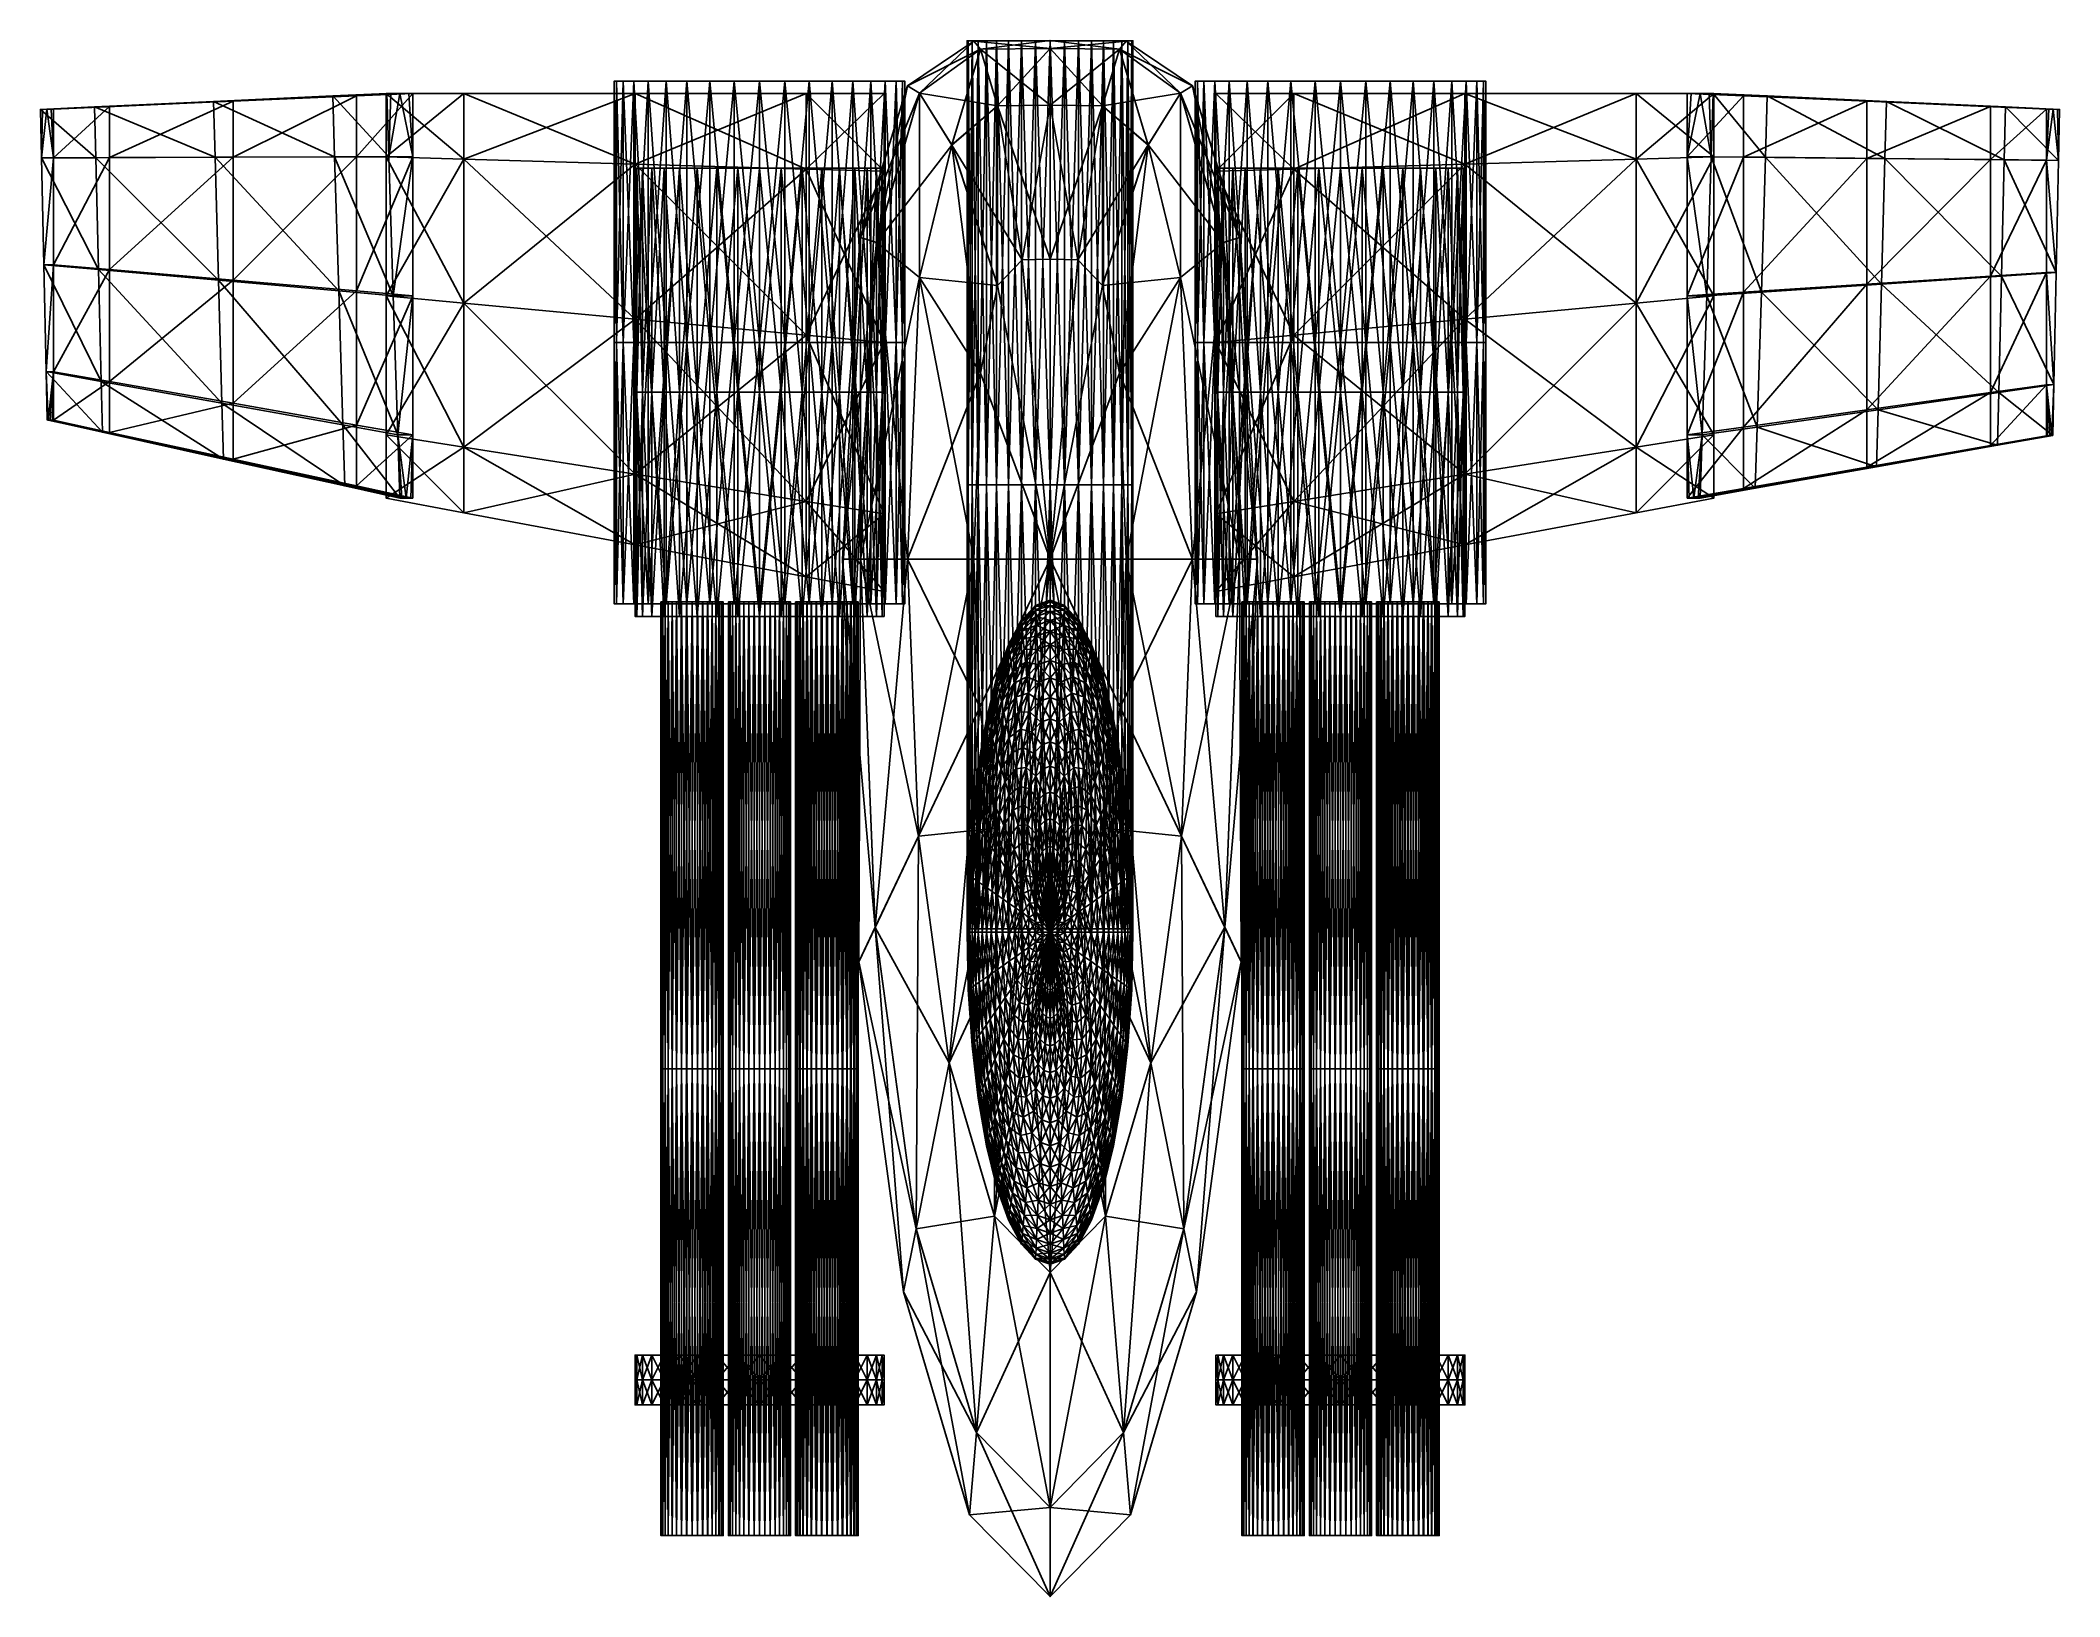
# Model space of a CAD drawing. Header units: metres. Extents: x -4.87 to 4.87, y -6.04 to 1.46.
import ezdxf

# ---------------------------------------------------------------- set-up
doc = ezdxf.new("R2010")
doc.units = ezdxf.units.M

msp = doc.modelspace()

# ---------------------------------------------------------------- linework, layer by layer
at = {"layer": 'Cylinder'}
for points in [[(-2.1, 0, 0.7), (-2.0894, 1.26, 0.8216), (-2.0894, 0, 0.8216)], [(-2.1, 0, 0.7), (-2.1, 1.26, 0.7), (-2.0894, 1.26, 0.8216)], [(-2.1, 1.26, 0.7), (-2.0894, 1.26, 0.8216), (-2.0894, 1.26, 0.8216)], [(-2.1, 1.26, 0.7), (-2.1, 1.26, 0.7), (-2.0894, 1.26, 0.8216)], [(-2.1, 1.26, 0.7), (-1.4, 1.26, 0.7), (-2.0894, 1.26, 0.8216)], [(-2.1, 1.26, 0.7), (-1.4, 1.26, 0.7), (-1.4, 1.26, 0.7)], [(-2.0894, 0, 0.5784), (-2.1, 1.26, 0.7), (-2.1, 0, 0.7)], [(-2.0894, 0, 0.5784), (-2.0894, 1.26, 0.5784), (-2.1, 1.26, 0.7)], [(-2.0894, 1.26, 0.5784), (-2.1, 1.26, 0.7), (-2.1, 1.26, 0.7)], [(-2.0894, 1.26, 0.5784), (-2.0894, 1.26, 0.5784), (-2.1, 1.26, 0.7)], [(-2.0894, 1.26, 0.5784), (-1.4, 1.26, 0.7), (-2.1, 1.26, 0.7)], [(-2.0894, 0, 0.8216), (-2.0578, 1.26, 0.9394), (-2.0578, 0, 0.9394)], [(-2.0894, 0, 0.8216), (-2.0894, 1.26, 0.8216), (-2.0578, 1.26, 0.9394)], [(-2.0894, 1.26, 0.8216), (-2.0578, 1.26, 0.9394), (-2.0578, 1.26, 0.9394)], [(-2.0894, 1.26, 0.8216), (-2.0894, 1.26, 0.8216), (-2.0578, 1.26, 0.9394)], [(-2.0894, 1.26, 0.8216), (-1.4, 1.26, 0.7), (-2.0578, 1.26, 0.9394)], [(-2.0894, 1.26, 0.8216), (-1.4, 1.26, 0.7), (-1.4, 1.26, 0.7)], [(-2.0894, 1.26, 0.5784), (-1.4, 1.26, 0.7), (-1.4, 1.26, 0.7)], [(-2.0578, 0, 0.4606), (-2.0894, 1.26, 0.5784), (-2.0894, 0, 0.5784)], [(-2.0578, 0, 0.4606), (-2.0578, 1.26, 0.4606), (-2.0894, 1.26, 0.5784)], [(-2.0578, 1.26, 0.4606), (-2.0894, 1.26, 0.5784), (-2.0894, 1.26, 0.5784)], [(-2.0578, 1.26, 0.4606), (-2.0578, 1.26, 0.4606), (-2.0894, 1.26, 0.5784)], [(-2.0578, 1.26, 0.4606), (-1.4, 1.26, 0.7), (-2.0894, 1.26, 0.5784)], [(-2.0578, 0, 0.9394), (-2.0062, 1.26, 1.05), (-2.0062, 0, 1.05)], [(-2.0578, 0, 0.9394), (-2.0578, 1.26, 0.9394), (-2.0062, 1.26, 1.05)], [(-2.0578, 1.26, 0.9394), (-2.0062, 1.26, 1.05), (-2.0062, 1.26, 1.05)], [(-2.0578, 1.26, 0.9394), (-2.0578, 1.26, 0.9394), (-2.0062, 1.26, 1.05)], [(-2.0578, 1.26, 0.9394), (-1.4, 1.26, 0.7), (-2.0062, 1.26, 1.05)], [(-2.0578, 1.26, 0.9394), (-1.4, 1.26, 0.7), (-1.4, 1.26, 0.7)], [(-2.0578, 1.26, 0.4606), (-1.4, 1.26, 0.7), (-1.4, 1.26, 0.7)], [(-2.0062, 0, 0.35), (-2.0578, 1.26, 0.4606), (-2.0578, 0, 0.4606)], [(-2.0062, 0, 0.35), (-2.0062, 1.26, 0.35), (-2.0578, 1.26, 0.4606)], [(-2.0062, 1.26, 0.35), (-2.0578, 1.26, 0.4606), (-2.0578, 1.26, 0.4606)], [(-2.0062, 1.26, 0.35), (-2.0062, 1.26, 0.35), (-2.0578, 1.26, 0.4606)], [(-2.0062, 1.26, 0.35), (-1.4, 1.26, 0.7), (-2.0578, 1.26, 0.4606)], [(-2.0062, 0, 1.05), (-1.9362, 1.26, 1.15), (-1.9362, 0, 1.15)], [(-2.0062, 0, 1.05), (-2.0062, 1.26, 1.05), (-1.9362, 1.26, 1.15)], [(-2.0062, 1.26, 1.05), (-1.9362, 1.26, 1.15), (-1.9362, 1.26, 1.15)], [(-2.0062, 1.26, 1.05), (-2.0062, 1.26, 1.05), (-1.9362, 1.26, 1.15)], [(-2.0062, 1.26, 1.05), (-1.4, 1.26, 0.7), (-1.9362, 1.26, 1.15)], [(-2.0062, 1.26, 1.05), (-1.4, 1.26, 0.7), (-1.4, 1.26, 0.7)], [(-2.0062, 1.26, 0.35), (-1.4, 1.26, 0.7), (-1.4, 1.26, 0.7)], [(-1.9362, 0, 0.25), (-2.0062, 1.26, 0.35), (-2.0062, 0, 0.35)], [(-1.9362, 0, 0.25), (-1.9362, 1.26, 0.25), (-2.0062, 1.26, 0.35)], [(-1.9362, 1.26, 0.25), (-2.0062, 1.26, 0.35), (-2.0062, 1.26, 0.35)], [(-1.9362, 1.26, 0.25), (-1.9362, 1.26, 0.25), (-2.0062, 1.26, 0.35)], [(-1.9362, 1.26, 0.25), (-1.4, 1.26, 0.7), (-2.0062, 1.26, 0.35)], [(-1.9362, 0, 1.15), (-1.85, 1.26, 1.2362), (-1.85, 0, 1.2362)], [(-1.9362, 0, 1.15), (-1.9362, 1.26, 1.15), (-1.85, 1.26, 1.2362)], [(-1.9362, 1.26, 1.15), (-1.85, 1.26, 1.2362), (-1.85, 1.26, 1.2362)], [(-1.9362, 1.26, 1.15), (-1.9362, 1.26, 1.15), (-1.85, 1.26, 1.2362)], [(-1.9362, 1.26, 1.15), (-1.4, 1.26, 0.7), (-1.85, 1.26, 1.2362)], [(-1.9362, 1.26, 1.15), (-1.4, 1.26, 0.7), (-1.4, 1.26, 0.7)], [(-1.9362, 1.26, 0.25), (-1.4, 1.26, 0.7), (-1.4, 1.26, 0.7)], [(-1.85, 0, 0.1638), (-1.9362, 1.26, 0.25), (-1.9362, 0, 0.25)], [(-1.85, 0, 0.1638), (-1.85, 1.26, 0.1638), (-1.9362, 1.26, 0.25)], [(-1.85, 1.26, 0.1638), (-1.9362, 1.26, 0.25), (-1.9362, 1.26, 0.25)], [(-1.85, 1.26, 0.1638), (-1.85, 1.26, 0.1638), (-1.9362, 1.26, 0.25)], [(-1.85, 1.26, 0.1638), (-1.4, 1.26, 0.7), (-1.9362, 1.26, 0.25)], [(-1.85, 0, 1.2362), (-1.75, 1.26, 1.3062), (-1.75, 0, 1.3062)], [(-1.85, 0, 1.2362), (-1.85, 1.26, 1.2362), (-1.75, 1.26, 1.3062)], [(-1.85, 1.26, 1.2362), (-1.75, 1.26, 1.3062), (-1.75, 1.26, 1.3062)], [(-1.85, 1.26, 1.2362), (-1.85, 1.26, 1.2362), (-1.75, 1.26, 1.3062)], [(-1.85, 1.26, 1.2362), (-1.4, 1.26, 0.7), (-1.75, 1.26, 1.3062)], [(-1.85, 1.26, 1.2362), (-1.4, 1.26, 0.7), (-1.4, 1.26, 0.7)], [(-1.85, 1.26, 0.1638), (-1.4, 1.26, 0.7), (-1.4, 1.26, 0.7)], [(-1.75, 0, 0.0938), (-1.85, 1.26, 0.1638), (-1.85, 0, 0.1638)], [(-1.75, 0, 0.0938), (-1.75, 1.26, 0.0938), (-1.85, 1.26, 0.1638)], [(-1.75, 1.26, 0.0938), (-1.85, 1.26, 0.1638), (-1.85, 1.26, 0.1638)], [(-1.75, 1.26, 0.0938), (-1.75, 1.26, 0.0938), (-1.85, 1.26, 0.1638)], [(-1.75, 1.26, 0.0938), (-1.4, 1.26, 0.7), (-1.85, 1.26, 0.1638)], [(-1.75, 0, 1.3062), (-1.6394, 1.26, 1.3578), (-1.6394, 0, 1.3578)], [(-1.75, 0, 1.3062), (-1.75, 1.26, 1.3062), (-1.6394, 1.26, 1.3578)], [(-1.75, 1.26, 1.3062), (-1.6394, 1.26, 1.3578), (-1.6394, 1.26, 1.3578)], [(-1.75, 1.26, 1.3062), (-1.75, 1.26, 1.3062), (-1.6394, 1.26, 1.3578)], [(-1.75, 1.26, 1.3062), (-1.4, 1.26, 0.7), (-1.6394, 1.26, 1.3578)], [(-1.75, 1.26, 1.3062), (-1.4, 1.26, 0.7), (-1.4, 1.26, 0.7)], [(-1.75, 1.26, 0.0938), (-1.4, 1.26, 0.7), (-1.4, 1.26, 0.7)], [(-1.6394, 0, 0.0422), (-1.75, 1.26, 0.0938), (-1.75, 0, 0.0938)], [(-1.6394, 0, 0.0422), (-1.6394, 1.26, 0.0422), (-1.75, 1.26, 0.0938)], [(-1.6394, 1.26, 0.0422), (-1.75, 1.26, 0.0938), (-1.75, 1.26, 0.0938)], [(-1.6394, 1.26, 0.0422), (-1.6394, 1.26, 0.0422), (-1.75, 1.26, 0.0938)], [(-1.6394, 1.26, 0.0422), (-1.4, 1.26, 0.7), (-1.75, 1.26, 0.0938)], [(-1.6394, 0, 1.3578), (-1.5216, 1.26, 1.3894), (-1.5216, 0, 1.3894)], [(-1.6394, 0, 1.3578), (-1.6394, 1.26, 1.3578), (-1.5216, 1.26, 1.3894)], [(-1.6394, 1.26, 1.3578), (-1.5216, 1.26, 1.3894), (-1.5216, 1.26, 1.3894)], [(-1.6394, 1.26, 1.3578), (-1.6394, 1.26, 1.3578), (-1.5216, 1.26, 1.3894)], [(-1.6394, 1.26, 1.3578), (-1.4, 1.26, 0.7), (-1.5216, 1.26, 1.3894)], [(-1.6394, 1.26, 1.3578), (-1.4, 1.26, 0.7), (-1.4, 1.26, 0.7)], [(-1.6394, 1.26, 0.0422), (-1.4, 1.26, 0.7), (-1.4, 1.26, 0.7)], [(-1.5216, 0, 0.0106), (-1.6394, 1.26, 0.0422), (-1.6394, 0, 0.0422)], [(-1.5216, 0, 0.0106), (-1.5216, 1.26, 0.0106), (-1.6394, 1.26, 0.0422)], [(-1.5216, 1.26, 0.0106), (-1.6394, 1.26, 0.0422), (-1.6394, 1.26, 0.0422)], [(-1.5216, 1.26, 0.0106), (-1.5216, 1.26, 0.0106), (-1.6394, 1.26, 0.0422)], [(-1.5216, 1.26, 0.0106), (-1.4, 1.26, 0.7), (-1.6394, 1.26, 0.0422)], [(-1.5216, 0, 1.3894), (-1.4, 1.26, 1.4), (-1.4, 0, 1.4)], [(-1.5216, 0, 1.3894), (-1.5216, 1.26, 1.3894), (-1.4, 1.26, 1.4)], [(-1.5216, 1.26, 1.3894), (-1.4, 1.26, 1.4), (-1.4, 1.26, 1.4)], [(-1.5216, 1.26, 1.3894), (-1.5216, 1.26, 1.3894), (-1.4, 1.26, 1.4)], [(-1.5216, 1.26, 1.3894), (-1.4, 1.26, 0.7), (-1.4, 1.26, 1.4)], [(-1.5216, 1.26, 1.3894), (-1.4, 1.26, 0.7), (-1.4, 1.26, 0.7)], [(-1.5216, 1.26, 0.0106), (-1.4, 1.26, 0.7), (-1.4, 1.26, 0.7)], [(-1.4, 0, 0), (-1.5216, 1.26, 0.0106), (-1.5216, 0, 0.0106)], [(-1.4, 0, 0), (-1.4, 1.26, 0), (-1.5216, 1.26, 0.0106)], [(-1.4, 1.26, 0), (-1.5216, 1.26, 0.0106), (-1.5216, 1.26, 0.0106)], [(-1.4, 1.26, 0), (-1.4, 1.26, 0), (-1.5216, 1.26, 0.0106)], [(-1.4, 1.26, 0), (-1.4, 1.26, 0.7), (-1.5216, 1.26, 0.0106)], [(-1.4, 1.26, 0), (-1.4, 1.26, 0.7), (-1.4, 1.26, 0.7)], [(-1.2784, 0, 0.0106), (-1.4, 1.26, 0), (-1.4, 0, 0)], [(-1.2784, 0, 0.0106), (-1.2784, 1.26, 0.0106), (-1.4, 1.26, 0)], [(-1.2784, 1.26, 0.0106), (-1.4, 1.26, 0), (-1.4, 1.26, 0)], [(-1.2784, 1.26, 0.0106), (-1.2784, 1.26, 0.0106), (-1.4, 1.26, 0)], [(-1.2784, 1.26, 0.0106), (-1.4, 1.26, 0.7), (-1.4, 1.26, 0)], [(-1.2784, 1.26, 0.0106), (-1.4, 1.26, 0.7), (-1.4, 1.26, 0.7)], [(-1.1606, 1.26, 0.0422), (-1.4, 1.26, 0.7), (-1.2784, 1.26, 0.0106)], [(-1.1606, 1.26, 0.0422), (-1.4, 1.26, 0.7), (-1.4, 1.26, 0.7)], [(-1.05, 1.26, 0.0938), (-1.4, 1.26, 0.7), (-1.1606, 1.26, 0.0422)], [(-1.05, 1.26, 0.0938), (-1.4, 1.26, 0.7), (-1.4, 1.26, 0.7)], [(-0.9501, 1.26, 0.1638), (-1.4, 1.26, 0.7), (-1.05, 1.26, 0.0938)], [(-0.9501, 1.26, 0.1638), (-1.4, 1.26, 0.7), (-1.4, 1.26, 0.7)], [(-0.8638, 1.26, 0.25), (-1.4, 1.26, 0.7), (-0.9501, 1.26, 0.1638)], [(-0.8638, 1.26, 0.25), (-1.4, 1.26, 0.7), (-1.4, 1.26, 0.7)], [(-0.7938, 1.26, 0.35), (-1.4, 1.26, 0.7), (-0.8638, 1.26, 0.25)], [(-0.7938, 1.26, 0.35), (-1.4, 1.26, 0.7), (-1.4, 1.26, 0.7)], [(-0.7422, 1.26, 0.4606), (-1.4, 1.26, 0.7), (-0.7938, 1.26, 0.35)], [(-0.7422, 1.26, 0.4606), (-1.4, 1.26, 0.7), (-1.4, 1.26, 0.7)], [(-0.7106, 1.26, 0.5784), (-1.4, 1.26, 0.7), (-0.7422, 1.26, 0.4606)], [(-0.7106, 1.26, 0.5784), (-1.4, 1.26, 0.7), (-1.4, 1.26, 0.7)], [(-0.7, 1.26, 0.7), (-1.4, 1.26, 0.7), (-0.7106, 1.26, 0.5784)], [(-0.7, 1.26, 0.7), (-1.4, 1.26, 0.7), (-1.4, 1.26, 0.7)], [(-0.7106, 1.26, 0.8216), (-1.4, 1.26, 0.7), (-0.7, 1.26, 0.7)], [(-0.7106, 1.26, 0.8216), (-1.4, 1.26, 0.7), (-1.4, 1.26, 0.7)], [(-0.7422, 1.26, 0.9394), (-1.4, 1.26, 0.7), (-0.7106, 1.26, 0.8216)], [(-0.7422, 1.26, 0.9394), (-1.4, 1.26, 0.7), (-1.4, 1.26, 0.7)], [(-0.7938, 1.26, 1.05), (-1.4, 1.26, 0.7), (-0.7422, 1.26, 0.9394)], [(-0.7938, 1.26, 1.05), (-1.4, 1.26, 0.7), (-1.4, 1.26, 0.7)], [(-0.8638, 1.26, 1.15), (-1.4, 1.26, 0.7), (-0.7938, 1.26, 1.05)], [(-0.8638, 1.26, 1.15), (-1.4, 1.26, 0.7), (-1.4, 1.26, 0.7)], [(-0.9501, 1.26, 1.2362), (-1.4, 1.26, 0.7), (-0.8638, 1.26, 1.15)], [(-0.9501, 1.26, 1.2362), (-1.4, 1.26, 0.7), (-1.4, 1.26, 0.7)], [(-1.05, 1.26, 1.3062), (-1.4, 1.26, 0.7), (-0.9501, 1.26, 1.2362)], [(-1.05, 1.26, 1.3062), (-1.4, 1.26, 0.7), (-1.4, 1.26, 0.7)], [(-1.1606, 1.26, 1.3578), (-1.4, 1.26, 0.7), (-1.05, 1.26, 1.3062)], [(-1.1606, 1.26, 1.3578), (-1.4, 1.26, 0.7), (-1.4, 1.26, 0.7)], [(-1.2784, 1.26, 1.3894), (-1.4, 1.26, 0.7), (-1.1606, 1.26, 1.3578)], [(-1.2784, 1.26, 1.3894), (-1.4, 1.26, 0.7), (-1.4, 1.26, 0.7)], [(-1.4, 0, 1.4), (-1.2784, 1.26, 1.3894), (-1.2784, 0, 1.3894)], [(-1.4, 0, 1.4), (-1.4, 1.26, 1.4), (-1.2784, 1.26, 1.3894)], [(-1.4, 1.26, 1.4), (-1.2784, 1.26, 1.3894), (-1.2784, 1.26, 1.3894)], [(-1.4, 1.26, 1.4), (-1.4, 1.26, 1.4), (-1.2784, 1.26, 1.3894)], [(-1.4, 1.26, 1.4), (-1.4, 1.26, 0.7), (-1.2784, 1.26, 1.3894)], [(-1.4, 1.26, 1.4), (-1.4, 1.26, 0.7), (-1.4, 1.26, 0.7)], [(-1.1606, 0, 0.0422), (-1.2784, 1.26, 0.0106), (-1.2784, 0, 0.0106)], [(-1.1606, 0, 0.0422), (-1.1606, 1.26, 0.0422), (-1.2784, 1.26, 0.0106)], [(-1.1606, 1.26, 0.0422), (-1.2784, 1.26, 0.0106), (-1.2784, 1.26, 0.0106)], [(-1.1606, 1.26, 0.0422), (-1.1606, 1.26, 0.0422), (-1.2784, 1.26, 0.0106)], [(-1.2784, 0, 1.3894), (-1.1606, 1.26, 1.3578), (-1.1606, 0, 1.3578)], [(-1.2784, 0, 1.3894), (-1.2784, 1.26, 1.3894), (-1.1606, 1.26, 1.3578)], [(-1.2784, 1.26, 1.3894), (-1.1606, 1.26, 1.3578), (-1.1606, 1.26, 1.3578)], [(-1.2784, 1.26, 1.3894), (-1.2784, 1.26, 1.3894), (-1.1606, 1.26, 1.3578)], [(-1.05, 0, 0.0938), (-1.1606, 1.26, 0.0422), (-1.1606, 0, 0.0422)], [(-1.05, 0, 0.0938), (-1.05, 1.26, 0.0938), (-1.1606, 1.26, 0.0422)], [(-1.05, 1.26, 0.0938), (-1.1606, 1.26, 0.0422), (-1.1606, 1.26, 0.0422)], [(-1.05, 1.26, 0.0938), (-1.05, 1.26, 0.0938), (-1.1606, 1.26, 0.0422)], [(-1.1606, 0, 1.3578), (-1.05, 1.26, 1.3062), (-1.05, 0, 1.3062)], [(-1.1606, 0, 1.3578), (-1.1606, 1.26, 1.3578), (-1.05, 1.26, 1.3062)], [(-1.1606, 1.26, 1.3578), (-1.05, 1.26, 1.3062), (-1.05, 1.26, 1.3062)], [(-1.1606, 1.26, 1.3578), (-1.1606, 1.26, 1.3578), (-1.05, 1.26, 1.3062)], [(-0.9501, 0, 0.1638), (-1.05, 1.26, 0.0938), (-1.05, 0, 0.0938)], [(-0.9501, 0, 0.1638), (-0.9501, 1.26, 0.1638), (-1.05, 1.26, 0.0938)], [(-0.9501, 1.26, 0.1638), (-1.05, 1.26, 0.0938), (-1.05, 1.26, 0.0938)], [(-0.9501, 1.26, 0.1638), (-0.9501, 1.26, 0.1638), (-1.05, 1.26, 0.0938)], [(-1.05, 0, 1.3062), (-0.9501, 1.26, 1.2362), (-0.9501, 0, 1.2362)], [(-1.05, 0, 1.3062), (-1.05, 1.26, 1.3062), (-0.9501, 1.26, 1.2362)], [(-1.05, 1.26, 1.3062), (-0.9501, 1.26, 1.2362), (-0.9501, 1.26, 1.2362)], [(-1.05, 1.26, 1.3062), (-1.05, 1.26, 1.3062), (-0.9501, 1.26, 1.2362)], [(-0.9501, 0, 1.2362), (-0.8638, 1.26, 1.15), (-0.8638, 0, 1.15)], [(-0.9501, 0, 1.2362), (-0.9501, 1.26, 1.2362), (-0.8638, 1.26, 1.15)], [(-0.9501, 1.26, 1.2362), (-0.8638, 1.26, 1.15), (-0.8638, 1.26, 1.15)], [(-0.9501, 1.26, 1.2362), (-0.9501, 1.26, 1.2362), (-0.8638, 1.26, 1.15)], [(-0.8638, 0, 0.25), (-0.9501, 1.26, 0.1638), (-0.9501, 0, 0.1638)], [(-0.8638, 0, 0.25), (-0.8638, 1.26, 0.25), (-0.9501, 1.26, 0.1638)], [(-0.8638, 1.26, 0.25), (-0.9501, 1.26, 0.1638), (-0.9501, 1.26, 0.1638)], [(-0.8638, 1.26, 0.25), (-0.8638, 1.26, 0.25), (-0.9501, 1.26, 0.1638)], [(-0.7938, 0, 0.35), (-0.8638, 1.26, 0.25), (-0.8638, 0, 0.25)], [(-0.7938, 0, 0.35), (-0.7938, 1.26, 0.35), (-0.8638, 1.26, 0.25)], [(-0.7938, 1.26, 0.35), (-0.8638, 1.26, 0.25), (-0.8638, 1.26, 0.25)], [(-0.7938, 1.26, 0.35), (-0.7938, 1.26, 0.35), (-0.8638, 1.26, 0.25)], [(-0.8638, 0, 1.15), (-0.7938, 1.26, 1.05), (-0.7938, 0, 1.05)], [(-0.8638, 0, 1.15), (-0.8638, 1.26, 1.15), (-0.7938, 1.26, 1.05)], [(-0.8638, 1.26, 1.15), (-0.7938, 1.26, 1.05), (-0.7938, 1.26, 1.05)], [(-0.8638, 1.26, 1.15), (-0.8638, 1.26, 1.15), (-0.7938, 1.26, 1.05)], [(-0.7422, 0, 0.4606), (-0.7938, 1.26, 0.35), (-0.7938, 0, 0.35)], [(-0.7422, 0, 0.4606), (-0.7422, 1.26, 0.4606), (-0.7938, 1.26, 0.35)], [(-0.7422, 1.26, 0.4606), (-0.7938, 1.26, 0.35), (-0.7938, 1.26, 0.35)], [(-0.7422, 1.26, 0.4606), (-0.7422, 1.26, 0.4606), (-0.7938, 1.26, 0.35)], [(-0.7938, 0, 1.05), (-0.7422, 1.26, 0.9394), (-0.7422, 0, 0.9394)], [(-0.7938, 0, 1.05), (-0.7938, 1.26, 1.05), (-0.7422, 1.26, 0.9394)], [(-0.7938, 1.26, 1.05), (-0.7422, 1.26, 0.9394), (-0.7422, 1.26, 0.9394)], [(-0.7938, 1.26, 1.05), (-0.7938, 1.26, 1.05), (-0.7422, 1.26, 0.9394)], [(-0.7106, 0, 0.5784), (-0.7422, 1.26, 0.4606), (-0.7422, 0, 0.4606)], [(-0.7106, 0, 0.5784), (-0.7106, 1.26, 0.5784), (-0.7422, 1.26, 0.4606)], [(-0.7106, 1.26, 0.5784), (-0.7422, 1.26, 0.4606), (-0.7422, 1.26, 0.4606)], [(-0.7106, 1.26, 0.5784), (-0.7106, 1.26, 0.5784), (-0.7422, 1.26, 0.4606)], [(-0.7422, 0, 0.9394), (-0.7106, 1.26, 0.8216), (-0.7106, 0, 0.8216)], [(-0.7422, 0, 0.9394), (-0.7422, 1.26, 0.9394), (-0.7106, 1.26, 0.8216)], [(-0.7422, 1.26, 0.9394), (-0.7106, 1.26, 0.8216), (-0.7106, 1.26, 0.8216)], [(-0.7422, 1.26, 0.9394), (-0.7422, 1.26, 0.9394), (-0.7106, 1.26, 0.8216)], [(-0.7, 0, 0.7), (-0.7106, 1.26, 0.5784), (-0.7106, 0, 0.5784)], [(-0.7, 0, 0.7), (-0.7, 1.26, 0.7), (-0.7106, 1.26, 0.5784)], [(-0.7, 1.26, 0.7), (-0.7106, 1.26, 0.5784), (-0.7106, 1.26, 0.5784)], [(-0.7, 1.26, 0.7), (-0.7, 1.26, 0.7), (-0.7106, 1.26, 0.5784)], [(-0.7106, 0, 0.8216), (-0.7, 1.26, 0.7), (-0.7, 0, 0.7)], [(-0.7106, 0, 0.8216), (-0.7106, 1.26, 0.8216), (-0.7, 1.26, 0.7)], [(-0.7106, 1.26, 0.8216), (-0.7, 1.26, 0.7), (-0.7, 1.26, 0.7)], [(-0.7106, 1.26, 0.8216), (-0.7106, 1.26, 0.8216), (-0.7, 1.26, 0.7)], [(-2.1, -1.26, 0.7), (-2.0894, 0, 0.8216), (-2.0894, -1.26, 0.8216)], [(-2.1, -1.26, 0.7), (-2.1, 0, 0.7), (-2.0894, 0, 0.8216)], [(-2.0894, -1.26, 0.5784), (-2.1, 0, 0.7), (-2.1, -1.26, 0.7)], [(-2.0894, -1.26, 0.5784), (-2.0894, 0, 0.5784), (-2.1, 0, 0.7)], [(-2.0894, -1.26, 0.8216), (-2.0578, 0, 0.9394), (-2.0578, -1.26, 0.9394)], [(-2.0894, -1.26, 0.8216), (-2.0894, 0, 0.8216), (-2.0578, 0, 0.9394)], [(-2.0578, -1.26, 0.4606), (-2.0894, 0, 0.5784), (-2.0894, -1.26, 0.5784)], [(-2.0578, -1.26, 0.4606), (-2.0578, 0, 0.4606), (-2.0894, 0, 0.5784)], [(-2.0578, -1.26, 0.9394), (-2.0062, 0, 1.05), (-2.0062, -1.26, 1.05)], [(-2.0578, -1.26, 0.9394), (-2.0578, 0, 0.9394), (-2.0062, 0, 1.05)], [(-2.0062, -1.26, 0.35), (-2.0578, 0, 0.4606), (-2.0578, -1.26, 0.4606)], [(-2.0062, -1.26, 0.35), (-2.0062, 0, 0.35), (-2.0578, 0, 0.4606)], [(-2.0062, -1.26, 1.05), (-1.9362, 0, 1.15), (-1.9362, -1.26, 1.15)], [(-2.0062, -1.26, 1.05), (-2.0062, 0, 1.05), (-1.9362, 0, 1.15)], [(-1.9362, -1.26, 0.25), (-2.0062, 0, 0.35), (-2.0062, -1.26, 0.35)], [(-1.9362, -1.26, 0.25), (-1.9362, 0, 0.25), (-2.0062, 0, 0.35)], [(-1.9362, -1.26, 1.15), (-1.85, 0, 1.2362), (-1.85, -1.26, 1.2362)], [(-1.9362, -1.26, 1.15), (-1.9362, 0, 1.15), (-1.85, 0, 1.2362)], [(-1.85, -1.26, 0.1638), (-1.9362, 0, 0.25), (-1.9362, -1.26, 0.25)], [(-1.85, -1.26, 0.1638), (-1.85, 0, 0.1638), (-1.9362, 0, 0.25)], [(-1.85, -1.26, 1.2362), (-1.75, 0, 1.3062), (-1.75, -1.26, 1.3062)], [(-1.85, -1.26, 1.2362), (-1.85, 0, 1.2362), (-1.75, 0, 1.3062)], [(-1.75, -1.26, 0.0938), (-1.85, 0, 0.1638), (-1.85, -1.26, 0.1638)], [(-1.75, -1.26, 0.0938), (-1.75, 0, 0.0938), (-1.85, 0, 0.1638)], [(-1.75, -1.26, 1.3062), (-1.6394, 0, 1.3578), (-1.6394, -1.26, 1.3578)], [(-1.75, -1.26, 1.3062), (-1.75, 0, 1.3062), (-1.6394, 0, 1.3578)], [(-1.6394, -1.26, 0.0422), (-1.75, 0, 0.0938), (-1.75, -1.26, 0.0938)], [(-1.6394, -1.26, 0.0422), (-1.6394, 0, 0.0422), (-1.75, 0, 0.0938)], [(-1.6394, -1.26, 1.3578), (-1.5216, 0, 1.3894), (-1.5216, -1.26, 1.3894)], [(-1.6394, -1.26, 1.3578), (-1.6394, 0, 1.3578), (-1.5216, 0, 1.3894)], [(-1.5216, -1.26, 0.0106), (-1.6394, 0, 0.0422), (-1.6394, -1.26, 0.0422)], [(-1.5216, -1.26, 0.0106), (-1.5216, 0, 0.0106), (-1.6394, 0, 0.0422)], [(-1.5216, -1.26, 1.3894), (-1.4, 0, 1.4), (-1.4, -1.26, 1.4)], [(-1.5216, -1.26, 1.3894), (-1.5216, 0, 1.3894), (-1.4, 0, 1.4)], [(-1.4, -1.26, 0), (-1.5216, 0, 0.0106), (-1.5216, -1.26, 0.0106)], [(-1.4, -1.26, 0), (-1.4, 0, 0), (-1.5216, 0, 0.0106)], [(-1.2784, -1.26, 0.0106), (-1.4, 0, 0), (-1.4, -1.26, 0)], [(-1.2784, -1.26, 0.0106), (-1.2784, 0, 0.0106), (-1.4, 0, 0)], [(-1.4, -1.26, 1.4), (-1.2784, 0, 1.3894), (-1.2784, -1.26, 1.3894)], [(-1.4, -1.26, 1.4), (-1.4, 0, 1.4), (-1.2784, 0, 1.3894)], [(-1.1606, -1.26, 0.0422), (-1.2784, 0, 0.0106), (-1.2784, -1.26, 0.0106)], [(-1.1606, -1.26, 0.0422), (-1.1606, 0, 0.0422), (-1.2784, 0, 0.0106)], [(-1.2784, -1.26, 1.3894), (-1.1606, 0, 1.3578), (-1.1606, -1.26, 1.3578)], [(-1.2784, -1.26, 1.3894), (-1.2784, 0, 1.3894), (-1.1606, 0, 1.3578)], [(-1.05, -1.26, 0.0938), (-1.1606, 0, 0.0422), (-1.1606, -1.26, 0.0422)], [(-1.05, -1.26, 0.0938), (-1.05, 0, 0.0938), (-1.1606, 0, 0.0422)], [(-1.1606, -1.26, 1.3578), (-1.05, 0, 1.3062), (-1.05, -1.26, 1.3062)], [(-1.1606, -1.26, 1.3578), (-1.1606, 0, 1.3578), (-1.05, 0, 1.3062)], [(-0.9501, -1.26, 0.1638), (-1.05, 0, 0.0938), (-1.05, -1.26, 0.0938)], [(-0.9501, -1.26, 0.1638), (-0.9501, 0, 0.1638), (-1.05, 0, 0.0938)], [(-1.05, -1.26, 1.3062), (-0.9501, 0, 1.2362), (-0.9501, -1.26, 1.2362)], [(-1.05, -1.26, 1.3062), (-1.05, 0, 1.3062), (-0.9501, 0, 1.2362)], [(-0.9501, -1.26, 1.2362), (-0.9501, 0, 1.2362), (-0.8638, 0, 1.15)], [(-0.8638, -1.26, 0.25), (-0.9501, 0, 0.1638), (-0.9501, -1.26, 0.1638)], [(-0.8638, -1.26, 0.25), (-0.8638, 0, 0.25), (-0.9501, 0, 0.1638)], [(-0.9501, -1.26, 1.2362), (-0.8638, 0, 1.15), (-0.8638, -1.26, 1.15)], [(-0.7938, -1.26, 0.35), (-0.8638, 0, 0.25), (-0.8638, -1.26, 0.25)], [(-0.7938, -1.26, 0.35), (-0.7938, 0, 0.35), (-0.8638, 0, 0.25)], [(-0.8638, -1.26, 1.15), (-0.7938, 0, 1.05), (-0.7938, -1.26, 1.05)], [(-0.8638, -1.26, 1.15), (-0.8638, 0, 1.15), (-0.7938, 0, 1.05)], [(-0.7422, -1.26, 0.4606), (-0.7938, 0, 0.35), (-0.7938, -1.26, 0.35)], [(-0.7422, -1.26, 0.4606), (-0.7422, 0, 0.4606), (-0.7938, 0, 0.35)], [(-0.7938, -1.26, 1.05), (-0.7422, 0, 0.9394), (-0.7422, -1.26, 0.9394)], [(-0.7938, -1.26, 1.05), (-0.7938, 0, 1.05), (-0.7422, 0, 0.9394)], [(-0.7106, -1.26, 0.5784), (-0.7422, 0, 0.4606), (-0.7422, -1.26, 0.4606)], [(-0.7106, -1.26, 0.5784), (-0.7106, 0, 0.5784), (-0.7422, 0, 0.4606)], [(-0.7422, -1.26, 0.9394), (-0.7106, 0, 0.8216), (-0.7106, -1.26, 0.8216)], [(-0.7422, -1.26, 0.9394), (-0.7422, 0, 0.9394), (-0.7106, 0, 0.8216)], [(-0.7, -1.26, 0.7), (-0.7106, 0, 0.5784), (-0.7106, -1.26, 0.5784)], [(-0.7, -1.26, 0.7), (-0.7, 0, 0.7), (-0.7106, 0, 0.5784)], [(-0.7106, -1.26, 0.8216), (-0.7, 0, 0.7), (-0.7, -1.26, 0.7)], [(-0.7106, -1.26, 0.8216), (-0.7106, 0, 0.8216), (-0.7, 0, 0.7)], [(-1.4, -1.26, 0.7), (-2.1, -1.26, 0.7), (-2.0894, -1.26, 0.8216)], [(-2.1, -1.26, 0.7), (-2.0894, -1.26, 0.8216), (-2.0894, -1.26, 0.8216)], [(-2.1, -1.26, 0.7), (-2.1, -1.26, 0.7), (-2.0894, -1.26, 0.8216)], [(-1.4, -1.26, 0.7), (-2.1, -1.26, 0.7), (-1.4, -1.26, 0.7)], [(-1.4, -1.26, 0.7), (-2.0894, -1.26, 0.5784), (-2.1, -1.26, 0.7)], [(-2.0894, -1.26, 0.5784), (-2.1, -1.26, 0.7), (-2.1, -1.26, 0.7)], [(-2.0894, -1.26, 0.5784), (-2.0894, -1.26, 0.5784), (-2.1, -1.26, 0.7)], [(-1.4, -1.26, 0.7), (-2.0894, -1.26, 0.8216), (-2.0578, -1.26, 0.9394)], [(-2.0894, -1.26, 0.8216), (-2.0578, -1.26, 0.9394), (-2.0578, -1.26, 0.9394)], [(-2.0894, -1.26, 0.8216), (-2.0894, -1.26, 0.8216), (-2.0578, -1.26, 0.9394)], [(-1.4, -1.26, 0.7), (-2.0894, -1.26, 0.8216), (-1.4, -1.26, 0.7)], [(-1.4, -1.26, 0.7), (-2.0894, -1.26, 0.5784), (-1.4, -1.26, 0.7)], [(-1.4, -1.26, 0.7), (-2.0578, -1.26, 0.4606), (-2.0894, -1.26, 0.5784)], [(-2.0578, -1.26, 0.4606), (-2.0894, -1.26, 0.5784), (-2.0894, -1.26, 0.5784)], [(-2.0578, -1.26, 0.4606), (-2.0578, -1.26, 0.4606), (-2.0894, -1.26, 0.5784)], [(-1.4, -1.26, 0.7), (-2.0578, -1.26, 0.9394), (-2.0062, -1.26, 1.05)], [(-2.0578, -1.26, 0.9394), (-2.0062, -1.26, 1.05), (-2.0062, -1.26, 1.05)], [(-2.0578, -1.26, 0.9394), (-2.0578, -1.26, 0.9394), (-2.0062, -1.26, 1.05)], [(-1.4, -1.26, 0.7), (-2.0578, -1.26, 0.9394), (-1.4, -1.26, 0.7)], [(-1.4, -1.26, 0.7), (-2.0578, -1.26, 0.4606), (-1.4, -1.26, 0.7)], [(-1.4, -1.26, 0.7), (-2.0062, -1.26, 0.35), (-2.0578, -1.26, 0.4606)], [(-2.0062, -1.26, 0.35), (-2.0578, -1.26, 0.4606), (-2.0578, -1.26, 0.4606)], [(-2.0062, -1.26, 0.35), (-2.0062, -1.26, 0.35), (-2.0578, -1.26, 0.4606)], [(-1.4, -1.26, 0.7), (-2.0062, -1.26, 1.05), (-1.9362, -1.26, 1.15)], [(-2.0062, -1.26, 1.05), (-1.9362, -1.26, 1.15), (-1.9362, -1.26, 1.15)], [(-2.0062, -1.26, 1.05), (-2.0062, -1.26, 1.05), (-1.9362, -1.26, 1.15)], [(-1.4, -1.26, 0.7), (-2.0062, -1.26, 1.05), (-1.4, -1.26, 0.7)], [(-1.4, -1.26, 0.7), (-2.0062, -1.26, 0.35), (-1.4, -1.26, 0.7)], [(-1.4, -1.26, 0.7), (-1.9362, -1.26, 0.25), (-2.0062, -1.26, 0.35)], [(-1.9362, -1.26, 0.25), (-2.0062, -1.26, 0.35), (-2.0062, -1.26, 0.35)], [(-1.9362, -1.26, 0.25), (-1.9362, -1.26, 0.25), (-2.0062, -1.26, 0.35)], [(-1.4, -1.26, 0.7), (-1.9362, -1.26, 1.15), (-1.85, -1.26, 1.2362)], [(-1.9362, -1.26, 1.15), (-1.85, -1.26, 1.2362), (-1.85, -1.26, 1.2362)], [(-1.9362, -1.26, 1.15), (-1.9362, -1.26, 1.15), (-1.85, -1.26, 1.2362)], [(-1.4, -1.26, 0.7), (-1.9362, -1.26, 1.15), (-1.4, -1.26, 0.7)], [(-1.4, -1.26, 0.7), (-1.9362, -1.26, 0.25), (-1.4, -1.26, 0.7)], [(-1.4, -1.26, 0.7), (-1.85, -1.26, 0.1638), (-1.9362, -1.26, 0.25)], [(-1.85, -1.26, 0.1638), (-1.9362, -1.26, 0.25), (-1.9362, -1.26, 0.25)], [(-1.85, -1.26, 0.1638), (-1.85, -1.26, 0.1638), (-1.9362, -1.26, 0.25)], [(-1.4, -1.26, 0.7), (-1.85, -1.26, 1.2362), (-1.75, -1.26, 1.3062)], [(-1.85, -1.26, 1.2362), (-1.75, -1.26, 1.3062), (-1.75, -1.26, 1.3062)], [(-1.85, -1.26, 1.2362), (-1.85, -1.26, 1.2362), (-1.75, -1.26, 1.3062)], [(-1.4, -1.26, 0.7), (-1.85, -1.26, 1.2362), (-1.4, -1.26, 0.7)], [(-1.4, -1.26, 0.7), (-1.85, -1.26, 0.1638), (-1.4, -1.26, 0.7)], [(-1.4, -1.26, 0.7), (-1.75, -1.26, 0.0938), (-1.85, -1.26, 0.1638)], [(-1.75, -1.26, 0.0938), (-1.85, -1.26, 0.1638), (-1.85, -1.26, 0.1638)], [(-1.75, -1.26, 0.0938), (-1.75, -1.26, 0.0938), (-1.85, -1.26, 0.1638)], [(-1.4, -1.26, 0.7), (-1.75, -1.26, 1.3062), (-1.6394, -1.26, 1.3578)], [(-1.75, -1.26, 1.3062), (-1.6394, -1.26, 1.3578), (-1.6394, -1.26, 1.3578)], [(-1.75, -1.26, 1.3062), (-1.75, -1.26, 1.3062), (-1.6394, -1.26, 1.3578)], [(-1.4, -1.26, 0.7), (-1.75, -1.26, 1.3062), (-1.4, -1.26, 0.7)], [(-1.4, -1.26, 0.7), (-1.75, -1.26, 0.0938), (-1.4, -1.26, 0.7)], [(-1.4, -1.26, 0.7), (-1.6394, -1.26, 0.0422), (-1.75, -1.26, 0.0938)], [(-1.6394, -1.26, 0.0422), (-1.75, -1.26, 0.0938), (-1.75, -1.26, 0.0938)], [(-1.6394, -1.26, 0.0422), (-1.6394, -1.26, 0.0422), (-1.75, -1.26, 0.0938)], [(-1.4, -1.26, 0.7), (-1.6394, -1.26, 1.3578), (-1.5216, -1.26, 1.3894)], [(-1.6394, -1.26, 1.3578), (-1.5216, -1.26, 1.3894), (-1.5216, -1.26, 1.3894)], [(-1.6394, -1.26, 1.3578), (-1.6394, -1.26, 1.3578), (-1.5216, -1.26, 1.3894)], [(-1.4, -1.26, 0.7), (-1.6394, -1.26, 1.3578), (-1.4, -1.26, 0.7)], [(-1.4, -1.26, 0.7), (-1.6394, -1.26, 0.0422), (-1.4, -1.26, 0.7)], [(-1.4, -1.26, 0.7), (-1.5216, -1.26, 0.0106), (-1.6394, -1.26, 0.0422)], [(-1.5216, -1.26, 0.0106), (-1.6394, -1.26, 0.0422), (-1.6394, -1.26, 0.0422)], [(-1.5216, -1.26, 0.0106), (-1.5216, -1.26, 0.0106), (-1.6394, -1.26, 0.0422)], [(-1.4, -1.26, 0.7), (-1.5216, -1.26, 1.3894), (-1.4, -1.26, 1.4)], [(-1.5216, -1.26, 1.3894), (-1.4, -1.26, 1.4), (-1.4, -1.26, 1.4)], [(-1.5216, -1.26, 1.3894), (-1.5216, -1.26, 1.3894), (-1.4, -1.26, 1.4)], [(-1.4, -1.26, 0.7), (-1.5216, -1.26, 1.3894), (-1.4, -1.26, 0.7)], [(-1.4, -1.26, 0.7), (-1.5216, -1.26, 0.0106), (-1.4, -1.26, 0.7)], [(-1.4, -1.26, 0.7), (-1.4, -1.26, 0), (-1.5216, -1.26, 0.0106)], [(-1.4, -1.26, 0), (-1.5216, -1.26, 0.0106), (-1.5216, -1.26, 0.0106)], [(-1.4, -1.26, 0), (-1.4, -1.26, 0), (-1.5216, -1.26, 0.0106)], [(-1.4, -1.26, 0.7), (-1.4, -1.26, 1.4), (-1.4, -1.26, 0.7)], [(-1.4, -1.26, 0.7), (-1.4, -1.26, 0), (-1.4, -1.26, 0.7)], [(-1.4, -1.26, 0.7), (-1.2784, -1.26, 0.0106), (-1.4, -1.26, 0)], [(-1.2784, -1.26, 0.0106), (-1.4, -1.26, 0), (-1.4, -1.26, 0)], [(-1.2784, -1.26, 0.0106), (-1.2784, -1.26, 0.0106), (-1.4, -1.26, 0)], [(-1.4, -1.26, 0.7), (-1.2784, -1.26, 0.0106), (-1.4, -1.26, 0.7)], [(-1.4, -1.26, 0.7), (-1.1606, -1.26, 0.0422), (-1.2784, -1.26, 0.0106)], [(-1.4, -1.26, 0.7), (-1.1606, -1.26, 0.0422), (-1.4, -1.26, 0.7)], [(-1.4, -1.26, 0.7), (-1.05, -1.26, 0.0938), (-1.1606, -1.26, 0.0422)], [(-1.4, -1.26, 0.7), (-1.05, -1.26, 0.0938), (-1.4, -1.26, 0.7)], [(-1.4, -1.26, 0.7), (-0.9501, -1.26, 0.1638), (-1.05, -1.26, 0.0938)], [(-1.4, -1.26, 0.7), (-0.9501, -1.26, 0.1638), (-1.4, -1.26, 0.7)], [(-1.4, -1.26, 0.7), (-0.8638, -1.26, 0.25), (-0.9501, -1.26, 0.1638)], [(-1.4, -1.26, 0.7), (-0.8638, -1.26, 0.25), (-1.4, -1.26, 0.7)], [(-1.4, -1.26, 0.7), (-0.7938, -1.26, 0.35), (-0.8638, -1.26, 0.25)], [(-1.4, -1.26, 0.7), (-0.7938, -1.26, 0.35), (-1.4, -1.26, 0.7)], [(-1.4, -1.26, 0.7), (-0.7422, -1.26, 0.4606), (-0.7938, -1.26, 0.35)], [(-1.4, -1.26, 0.7), (-0.7422, -1.26, 0.4606), (-1.4, -1.26, 0.7)], [(-1.4, -1.26, 0.7), (-0.7106, -1.26, 0.5784), (-0.7422, -1.26, 0.4606)], [(-1.4, -1.26, 0.7), (-0.7106, -1.26, 0.5784), (-1.4, -1.26, 0.7)], [(-1.4, -1.26, 0.7), (-0.7, -1.26, 0.7), (-0.7106, -1.26, 0.5784)], [(-1.4, -1.26, 0.7), (-0.7, -1.26, 0.7), (-1.4, -1.26, 0.7)], [(-1.4, -1.26, 0.7), (-0.7106, -1.26, 0.8216), (-0.7, -1.26, 0.7)], [(-1.4, -1.26, 0.7), (-0.7106, -1.26, 0.8216), (-1.4, -1.26, 0.7)], [(-1.4, -1.26, 0.7), (-0.7422, -1.26, 0.9394), (-0.7106, -1.26, 0.8216)], [(-1.4, -1.26, 0.7), (-0.7422, -1.26, 0.9394), (-1.4, -1.26, 0.7)], [(-1.4, -1.26, 0.7), (-0.7938, -1.26, 1.05), (-0.7422, -1.26, 0.9394)], [(-1.4, -1.26, 0.7), (-0.7938, -1.26, 1.05), (-1.4, -1.26, 0.7)], [(-1.4, -1.26, 0.7), (-0.8638, -1.26, 1.15), (-0.7938, -1.26, 1.05)], [(-1.4, -1.26, 0.7), (-0.8638, -1.26, 1.15), (-1.4, -1.26, 0.7)], [(-1.4, -1.26, 0.7), (-0.9501, -1.26, 1.2362), (-0.8638, -1.26, 1.15)], [(-1.4, -1.26, 0.7), (-0.9501, -1.26, 1.2362), (-1.4, -1.26, 0.7)], [(-1.4, -1.26, 0.7), (-1.05, -1.26, 1.3062), (-0.9501, -1.26, 1.2362)], [(-1.4, -1.26, 0.7), (-1.05, -1.26, 1.3062), (-1.4, -1.26, 0.7)], [(-1.4, -1.26, 0.7), (-1.1606, -1.26, 1.3578), (-1.05, -1.26, 1.3062)], [(-1.4, -1.26, 0.7), (-1.1606, -1.26, 1.3578), (-1.4, -1.26, 0.7)], [(-1.4, -1.26, 0.7), (-1.2784, -1.26, 1.3894), (-1.1606, -1.26, 1.3578)], [(-1.4, -1.26, 0.7), (-1.2784, -1.26, 1.3894), (-1.4, -1.26, 0.7)], [(-1.4, -1.26, 0.7), (-1.4, -1.26, 1.4), (-1.2784, -1.26, 1.3894)], [(-1.4, -1.26, 1.4), (-1.2784, -1.26, 1.3894), (-1.2784, -1.26, 1.3894)], [(-1.4, -1.26, 1.4), (-1.4, -1.26, 1.4), (-1.2784, -1.26, 1.3894)], [(-1.1606, -1.26, 0.0422), (-1.2784, -1.26, 0.0106), (-1.2784, -1.26, 0.0106)], [(-1.1606, -1.26, 0.0422), (-1.1606, -1.26, 0.0422), (-1.2784, -1.26, 0.0106)], [(-1.2784, -1.26, 1.3894), (-1.1606, -1.26, 1.3578), (-1.1606, -1.26, 1.3578)], [(-1.2784, -1.26, 1.3894), (-1.2784, -1.26, 1.3894), (-1.1606, -1.26, 1.3578)], [(-1.05, -1.26, 0.0938), (-1.1606, -1.26, 0.0422), (-1.1606, -1.26, 0.0422)], [(-1.05, -1.26, 0.0938), (-1.05, -1.26, 0.0938), (-1.1606, -1.26, 0.0422)], [(-1.1606, -1.26, 1.3578), (-1.05, -1.26, 1.3062), (-1.05, -1.26, 1.3062)], [(-1.1606, -1.26, 1.3578), (-1.1606, -1.26, 1.3578), (-1.05, -1.26, 1.3062)], [(-0.9501, -1.26, 0.1638), (-1.05, -1.26, 0.0938), (-1.05, -1.26, 0.0938)], [(-0.9501, -1.26, 0.1638), (-0.9501, -1.26, 0.1638), (-1.05, -1.26, 0.0938)], [(-1.05, -1.26, 1.3062), (-0.9501, -1.26, 1.2362), (-0.9501, -1.26, 1.2362)], [(-1.05, -1.26, 1.3062), (-1.05, -1.26, 1.3062), (-0.9501, -1.26, 1.2362)], [(-0.8638, -1.26, 0.25), (-0.9501, -1.26, 0.1638), (-0.9501, -1.26, 0.1638)], [(-0.8638, -1.26, 0.25), (-0.8638, -1.26, 0.25), (-0.9501, -1.26, 0.1638)], [(-0.9501, -1.26, 1.2362), (-0.8638, -1.26, 1.15), (-0.8638, -1.26, 1.15)], [(-0.9501, -1.26, 1.2362), (-0.9501, -1.26, 1.2362), (-0.8638, -1.26, 1.15)], [(-0.7938, -1.26, 0.35), (-0.8638, -1.26, 0.25), (-0.8638, -1.26, 0.25)], [(-0.7938, -1.26, 0.35), (-0.7938, -1.26, 0.35), (-0.8638, -1.26, 0.25)], [(-0.8638, -1.26, 1.15), (-0.7938, -1.26, 1.05), (-0.7938, -1.26, 1.05)], [(-0.8638, -1.26, 1.15), (-0.8638, -1.26, 1.15), (-0.7938, -1.26, 1.05)], [(-0.7422, -1.26, 0.4606), (-0.7938, -1.26, 0.35), (-0.7938, -1.26, 0.35)], [(-0.7422, -1.26, 0.4606), (-0.7422, -1.26, 0.4606), (-0.7938, -1.26, 0.35)], [(-0.7938, -1.26, 1.05), (-0.7422, -1.26, 0.9394), (-0.7422, -1.26, 0.9394)], [(-0.7938, -1.26, 1.05), (-0.7938, -1.26, 1.05), (-0.7422, -1.26, 0.9394)], [(-0.7106, -1.26, 0.5784), (-0.7422, -1.26, 0.4606), (-0.7422, -1.26, 0.4606)], [(-0.7106, -1.26, 0.5784), (-0.7106, -1.26, 0.5784), (-0.7422, -1.26, 0.4606)], [(-0.7422, -1.26, 0.9394), (-0.7106, -1.26, 0.8216), (-0.7106, -1.26, 0.8216)], [(-0.7422, -1.26, 0.9394), (-0.7422, -1.26, 0.9394), (-0.7106, -1.26, 0.8216)], [(-0.7, -1.26, 0.7), (-0.7106, -1.26, 0.5784), (-0.7106, -1.26, 0.5784)], [(-0.7, -1.26, 0.7), (-0.7, -1.26, 0.7), (-0.7106, -1.26, 0.5784)], [(-0.7106, -1.26, 0.8216), (-0.7, -1.26, 0.7), (-0.7, -1.26, 0.7)], [(-0.7106, -1.26, 0.8216), (-0.7106, -1.26, 0.8216), (-0.7, -1.26, 0.7)]]:
    msp.add_3dface(points, dxfattribs=at)
at = {"layer": 'Cylinder 1'}
for points in [[(0.7, 0, 0.7), (0.7106, 1.26, 0.8216), (0.7106, 0, 0.8216)], [(0.7, 0, 0.7), (0.7, 1.26, 0.7), (0.7106, 1.26, 0.8216)], [(0.7, 1.26, 0.7), (0.7106, 1.26, 0.8216), (0.7106, 1.26, 0.8216)], [(0.7, 1.26, 0.7), (0.7, 1.26, 0.7), (0.7106, 1.26, 0.8216)], [(0.7, 1.26, 0.7), (1.4, 1.26, 0.7), (0.7106, 1.26, 0.8216)], [(0.7, 1.26, 0.7), (1.4, 1.26, 0.7), (1.4, 1.26, 0.7)], [(0.7106, 0, 0.5784), (0.7, 1.26, 0.7), (0.7, 0, 0.7)], [(0.7106, 0, 0.5784), (0.7106, 1.26, 0.5784), (0.7, 1.26, 0.7)], [(0.7106, 1.26, 0.5784), (0.7, 1.26, 0.7), (0.7, 1.26, 0.7)], [(0.7106, 1.26, 0.5784), (0.7106, 1.26, 0.5784), (0.7, 1.26, 0.7)], [(0.7106, 1.26, 0.5784), (1.4, 1.26, 0.7), (0.7, 1.26, 0.7)], [(0.7106, 0, 0.8216), (0.7422, 1.26, 0.9394), (0.7422, 0, 0.9394)], [(0.7106, 0, 0.8216), (0.7106, 1.26, 0.8216), (0.7422, 1.26, 0.9394)], [(0.7106, 1.26, 0.8216), (0.7422, 1.26, 0.9394), (0.7422, 1.26, 0.9394)], [(0.7106, 1.26, 0.8216), (0.7106, 1.26, 0.8216), (0.7422, 1.26, 0.9394)], [(0.7106, 1.26, 0.8216), (1.4, 1.26, 0.7), (0.7422, 1.26, 0.9394)], [(0.7106, 1.26, 0.8216), (1.4, 1.26, 0.7), (1.4, 1.26, 0.7)], [(0.7106, 1.26, 0.5784), (1.4, 1.26, 0.7), (1.4, 1.26, 0.7)], [(0.7422, 0, 0.4606), (0.7106, 1.26, 0.5784), (0.7106, 0, 0.5784)], [(0.7422, 0, 0.4606), (0.7422, 1.26, 0.4606), (0.7106, 1.26, 0.5784)], [(0.7422, 1.26, 0.4606), (0.7106, 1.26, 0.5784), (0.7106, 1.26, 0.5784)], [(0.7422, 1.26, 0.4606), (0.7422, 1.26, 0.4606), (0.7106, 1.26, 0.5784)], [(0.7422, 1.26, 0.4606), (1.4, 1.26, 0.7), (0.7106, 1.26, 0.5784)], [(0.7422, 0, 0.9394), (0.7938, 1.26, 1.05), (0.7938, 0, 1.05)], [(0.7422, 0, 0.9394), (0.7422, 1.26, 0.9394), (0.7938, 1.26, 1.05)], [(0.7422, 1.26, 0.9394), (0.7938, 1.26, 1.05), (0.7938, 1.26, 1.05)], [(0.7422, 1.26, 0.9394), (0.7422, 1.26, 0.9394), (0.7938, 1.26, 1.05)], [(0.7422, 1.26, 0.9394), (1.4, 1.26, 0.7), (0.7938, 1.26, 1.05)], [(0.7422, 1.26, 0.9394), (1.4, 1.26, 0.7), (1.4, 1.26, 0.7)], [(0.7422, 1.26, 0.4606), (1.4, 1.26, 0.7), (1.4, 1.26, 0.7)], [(0.7938, 0, 0.35), (0.7422, 1.26, 0.4606), (0.7422, 0, 0.4606)], [(0.7938, 0, 0.35), (0.7938, 1.26, 0.35), (0.7422, 1.26, 0.4606)], [(0.7938, 1.26, 0.35), (0.7422, 1.26, 0.4606), (0.7422, 1.26, 0.4606)], [(0.7938, 1.26, 0.35), (0.7938, 1.26, 0.35), (0.7422, 1.26, 0.4606)], [(0.7938, 1.26, 0.35), (1.4, 1.26, 0.7), (0.7422, 1.26, 0.4606)], [(0.7938, 0, 1.05), (0.8638, 1.26, 1.15), (0.8638, 0, 1.15)], [(0.7938, 0, 1.05), (0.7938, 1.26, 1.05), (0.8638, 1.26, 1.15)], [(0.7938, 1.26, 1.05), (0.8638, 1.26, 1.15), (0.8638, 1.26, 1.15)], [(0.7938, 1.26, 1.05), (0.7938, 1.26, 1.05), (0.8638, 1.26, 1.15)], [(0.7938, 1.26, 1.05), (1.4, 1.26, 0.7), (0.8638, 1.26, 1.15)], [(0.7938, 1.26, 1.05), (1.4, 1.26, 0.7), (1.4, 1.26, 0.7)], [(0.7938, 1.26, 0.35), (1.4, 1.26, 0.7), (1.4, 1.26, 0.7)], [(0.8638, 0, 0.25), (0.7938, 1.26, 0.35), (0.7938, 0, 0.35)], [(0.8638, 0, 0.25), (0.8638, 1.26, 0.25), (0.7938, 1.26, 0.35)], [(0.8638, 1.26, 0.25), (0.7938, 1.26, 0.35), (0.7938, 1.26, 0.35)], [(0.8638, 1.26, 0.25), (0.8638, 1.26, 0.25), (0.7938, 1.26, 0.35)], [(0.8638, 1.26, 0.25), (1.4, 1.26, 0.7), (0.7938, 1.26, 0.35)], [(0.8638, 0, 1.15), (0.95, 1.26, 1.2362), (0.95, 0, 1.2362)], [(0.8638, 0, 1.15), (0.8638, 1.26, 1.15), (0.95, 1.26, 1.2362)], [(0.8638, 1.26, 1.15), (0.95, 1.26, 1.2362), (0.95, 1.26, 1.2362)], [(0.8638, 1.26, 1.15), (0.8638, 1.26, 1.15), (0.95, 1.26, 1.2362)], [(0.8638, 1.26, 1.15), (1.4, 1.26, 0.7), (0.95, 1.26, 1.2362)], [(0.8638, 1.26, 1.15), (1.4, 1.26, 0.7), (1.4, 1.26, 0.7)], [(0.8638, 1.26, 0.25), (1.4, 1.26, 0.7), (1.4, 1.26, 0.7)], [(0.95, 0, 0.1638), (0.8638, 1.26, 0.25), (0.8638, 0, 0.25)], [(0.95, 0, 0.1638), (0.95, 1.26, 0.1638), (0.8638, 1.26, 0.25)], [(0.95, 1.26, 0.1638), (0.8638, 1.26, 0.25), (0.8638, 1.26, 0.25)], [(0.95, 1.26, 0.1638), (0.95, 1.26, 0.1638), (0.8638, 1.26, 0.25)], [(0.95, 1.26, 0.1638), (1.4, 1.26, 0.7), (0.8638, 1.26, 0.25)], [(0.95, 0, 1.2362), (1.05, 1.26, 1.3062), (1.05, 0, 1.3062)], [(0.95, 0, 1.2362), (0.95, 1.26, 1.2362), (1.05, 1.26, 1.3062)], [(0.95, 1.26, 1.2362), (1.05, 1.26, 1.3062), (1.05, 1.26, 1.3062)], [(0.95, 1.26, 1.2362), (0.95, 1.26, 1.2362), (1.05, 1.26, 1.3062)], [(0.95, 1.26, 1.2362), (1.4, 1.26, 0.7), (1.05, 1.26, 1.3062)], [(0.95, 1.26, 1.2362), (1.4, 1.26, 0.7), (1.4, 1.26, 0.7)], [(0.95, 1.26, 0.1638), (1.4, 1.26, 0.7), (1.4, 1.26, 0.7)], [(1.05, 0, 0.0938), (0.95, 1.26, 0.1638), (0.95, 0, 0.1638)], [(1.05, 0, 0.0938), (1.05, 1.26, 0.0938), (0.95, 1.26, 0.1638)], [(1.05, 1.26, 0.0938), (0.95, 1.26, 0.1638), (0.95, 1.26, 0.1638)], [(1.05, 1.26, 0.0938), (1.05, 1.26, 0.0938), (0.95, 1.26, 0.1638)], [(1.05, 1.26, 0.0938), (1.4, 1.26, 0.7), (0.95, 1.26, 0.1638)], [(1.05, 0, 1.3062), (1.1606, 1.26, 1.3578), (1.1606, 0, 1.3578)], [(1.05, 0, 1.3062), (1.05, 1.26, 1.3062), (1.1606, 1.26, 1.3578)], [(1.05, 1.26, 1.3062), (1.1606, 1.26, 1.3578), (1.1606, 1.26, 1.3578)], [(1.05, 1.26, 1.3062), (1.05, 1.26, 1.3062), (1.1606, 1.26, 1.3578)], [(1.05, 1.26, 1.3062), (1.4, 1.26, 0.7), (1.1606, 1.26, 1.3578)], [(1.05, 1.26, 1.3062), (1.4, 1.26, 0.7), (1.4, 1.26, 0.7)], [(1.05, 1.26, 0.0938), (1.4, 1.26, 0.7), (1.4, 1.26, 0.7)], [(1.1606, 0, 0.0422), (1.05, 1.26, 0.0938), (1.05, 0, 0.0938)], [(1.1606, 0, 0.0422), (1.1606, 1.26, 0.0422), (1.05, 1.26, 0.0938)], [(1.1606, 1.26, 0.0422), (1.05, 1.26, 0.0938), (1.05, 1.26, 0.0938)], [(1.1606, 1.26, 0.0422), (1.1606, 1.26, 0.0422), (1.05, 1.26, 0.0938)], [(1.1606, 1.26, 0.0422), (1.4, 1.26, 0.7), (1.05, 1.26, 0.0938)], [(1.1606, 0, 1.3578), (1.2784, 1.26, 1.3894), (1.2784, 0, 1.3894)], [(1.1606, 0, 1.3578), (1.1606, 1.26, 1.3578), (1.2784, 1.26, 1.3894)], [(1.1606, 1.26, 1.3578), (1.2784, 1.26, 1.3894), (1.2784, 1.26, 1.3894)], [(1.1606, 1.26, 1.3578), (1.1606, 1.26, 1.3578), (1.2784, 1.26, 1.3894)], [(1.1606, 1.26, 1.3578), (1.4, 1.26, 0.7), (1.2784, 1.26, 1.3894)], [(1.1606, 1.26, 1.3578), (1.4, 1.26, 0.7), (1.4, 1.26, 0.7)], [(1.1606, 1.26, 0.0422), (1.4, 1.26, 0.7), (1.4, 1.26, 0.7)], [(1.2784, 0, 0.0106), (1.1606, 1.26, 0.0422), (1.1606, 0, 0.0422)], [(1.2784, 0, 0.0106), (1.2784, 1.26, 0.0106), (1.1606, 1.26, 0.0422)], [(1.2784, 1.26, 0.0106), (1.1606, 1.26, 0.0422), (1.1606, 1.26, 0.0422)], [(1.2784, 1.26, 0.0106), (1.2784, 1.26, 0.0106), (1.1606, 1.26, 0.0422)], [(1.2784, 1.26, 0.0106), (1.4, 1.26, 0.7), (1.1606, 1.26, 0.0422)], [(1.2784, 0, 1.3894), (1.4, 1.26, 1.4), (1.4, 0, 1.4)], [(1.2784, 0, 1.3894), (1.2784, 1.26, 1.3894), (1.4, 1.26, 1.4)], [(1.2784, 1.26, 1.3894), (1.4, 1.26, 1.4), (1.4, 1.26, 1.4)], [(1.2784, 1.26, 1.3894), (1.2784, 1.26, 1.3894), (1.4, 1.26, 1.4)], [(1.2784, 1.26, 1.3894), (1.4, 1.26, 0.7), (1.4, 1.26, 1.4)], [(1.2784, 1.26, 1.3894), (1.4, 1.26, 0.7), (1.4, 1.26, 0.7)], [(1.2784, 1.26, 0.0106), (1.4, 1.26, 0.7), (1.4, 1.26, 0.7)], [(1.4, 0, 0), (1.2784, 1.26, 0.0106), (1.2784, 0, 0.0106)], [(1.4, 0, 0), (1.4, 1.26, 0), (1.2784, 1.26, 0.0106)], [(1.4, 1.26, 0), (1.2784, 1.26, 0.0106), (1.2784, 1.26, 0.0106)], [(1.4, 1.26, 0), (1.4, 1.26, 0), (1.2784, 1.26, 0.0106)], [(1.4, 1.26, 0), (1.4, 1.26, 0.7), (1.2784, 1.26, 0.0106)], [(1.4, 1.26, 0), (1.4, 1.26, 0.7), (1.4, 1.26, 0.7)], [(1.5216, 0, 0.0106), (1.4, 1.26, 0), (1.4, 0, 0)], [(1.5216, 0, 0.0106), (1.5216, 1.26, 0.0106), (1.4, 1.26, 0)], [(1.5216, 1.26, 0.0106), (1.4, 1.26, 0), (1.4, 1.26, 0)], [(1.5216, 1.26, 0.0106), (1.5216, 1.26, 0.0106), (1.4, 1.26, 0)], [(1.5216, 1.26, 0.0106), (1.4, 1.26, 0.7), (1.4, 1.26, 0)], [(1.5216, 1.26, 0.0106), (1.4, 1.26, 0.7), (1.4, 1.26, 0.7)], [(1.6394, 1.26, 0.0422), (1.4, 1.26, 0.7), (1.5216, 1.26, 0.0106)], [(1.6394, 1.26, 0.0422), (1.4, 1.26, 0.7), (1.4, 1.26, 0.7)], [(1.75, 1.26, 0.0938), (1.4, 1.26, 0.7), (1.6394, 1.26, 0.0422)], [(1.75, 1.26, 0.0938), (1.4, 1.26, 0.7), (1.4, 1.26, 0.7)], [(1.8499, 1.26, 0.1638), (1.4, 1.26, 0.7), (1.75, 1.26, 0.0938)], [(1.8499, 1.26, 0.1638), (1.4, 1.26, 0.7), (1.4, 1.26, 0.7)], [(1.9362, 1.26, 0.25), (1.4, 1.26, 0.7), (1.8499, 1.26, 0.1638)], [(1.9362, 1.26, 0.25), (1.4, 1.26, 0.7), (1.4, 1.26, 0.7)], [(2.0062, 1.26, 0.35), (1.4, 1.26, 0.7), (1.9362, 1.26, 0.25)], [(2.0062, 1.26, 0.35), (1.4, 1.26, 0.7), (1.4, 1.26, 0.7)], [(2.0578, 1.26, 0.4606), (1.4, 1.26, 0.7), (2.0062, 1.26, 0.35)], [(2.0578, 1.26, 0.4606), (1.4, 1.26, 0.7), (1.4, 1.26, 0.7)], [(2.0894, 1.26, 0.5784), (1.4, 1.26, 0.7), (2.0578, 1.26, 0.4606)], [(2.0894, 1.26, 0.5784), (1.4, 1.26, 0.7), (1.4, 1.26, 0.7)], [(2.1, 1.26, 0.7), (1.4, 1.26, 0.7), (2.0894, 1.26, 0.5784)], [(2.1, 1.26, 0.7), (1.4, 1.26, 0.7), (1.4, 1.26, 0.7)], [(2.0894, 1.26, 0.8216), (1.4, 1.26, 0.7), (2.1, 1.26, 0.7)], [(2.0894, 1.26, 0.8216), (1.4, 1.26, 0.7), (1.4, 1.26, 0.7)], [(2.0578, 1.26, 0.9394), (1.4, 1.26, 0.7), (2.0894, 1.26, 0.8216)], [(2.0578, 1.26, 0.9394), (1.4, 1.26, 0.7), (1.4, 1.26, 0.7)], [(2.0062, 1.26, 1.05), (1.4, 1.26, 0.7), (2.0578, 1.26, 0.9394)], [(2.0062, 1.26, 1.05), (1.4, 1.26, 0.7), (1.4, 1.26, 0.7)], [(1.9362, 1.26, 1.15), (1.4, 1.26, 0.7), (2.0062, 1.26, 1.05)], [(1.9362, 1.26, 1.15), (1.4, 1.26, 0.7), (1.4, 1.26, 0.7)], [(1.8499, 1.26, 1.2362), (1.4, 1.26, 0.7), (1.9362, 1.26, 1.15)], [(1.8499, 1.26, 1.2362), (1.4, 1.26, 0.7), (1.4, 1.26, 0.7)], [(1.75, 1.26, 1.3062), (1.4, 1.26, 0.7), (1.8499, 1.26, 1.2362)], [(1.75, 1.26, 1.3062), (1.4, 1.26, 0.7), (1.4, 1.26, 0.7)], [(1.6394, 1.26, 1.3578), (1.4, 1.26, 0.7), (1.75, 1.26, 1.3062)], [(1.6394, 1.26, 1.3578), (1.4, 1.26, 0.7), (1.4, 1.26, 0.7)], [(1.5216, 1.26, 1.3894), (1.4, 1.26, 0.7), (1.6394, 1.26, 1.3578)], [(1.5216, 1.26, 1.3894), (1.4, 1.26, 0.7), (1.4, 1.26, 0.7)], [(1.4, 0, 1.4), (1.5216, 1.26, 1.3894), (1.5216, 0, 1.3894)], [(1.4, 0, 1.4), (1.4, 1.26, 1.4), (1.5216, 1.26, 1.3894)], [(1.4, 1.26, 1.4), (1.5216, 1.26, 1.3894), (1.5216, 1.26, 1.3894)], [(1.4, 1.26, 1.4), (1.4, 1.26, 1.4), (1.5216, 1.26, 1.3894)], [(1.4, 1.26, 1.4), (1.4, 1.26, 0.7), (1.5216, 1.26, 1.3894)], [(1.4, 1.26, 1.4), (1.4, 1.26, 0.7), (1.4, 1.26, 0.7)], [(1.6394, 0, 0.0422), (1.5216, 1.26, 0.0106), (1.5216, 0, 0.0106)], [(1.6394, 0, 0.0422), (1.6394, 1.26, 0.0422), (1.5216, 1.26, 0.0106)], [(1.6394, 1.26, 0.0422), (1.5216, 1.26, 0.0106), (1.5216, 1.26, 0.0106)], [(1.6394, 1.26, 0.0422), (1.6394, 1.26, 0.0422), (1.5216, 1.26, 0.0106)], [(1.5216, 0, 1.3894), (1.6394, 1.26, 1.3578), (1.6394, 0, 1.3578)], [(1.5216, 0, 1.3894), (1.5216, 1.26, 1.3894), (1.6394, 1.26, 1.3578)], [(1.5216, 1.26, 1.3894), (1.6394, 1.26, 1.3578), (1.6394, 1.26, 1.3578)], [(1.5216, 1.26, 1.3894), (1.5216, 1.26, 1.3894), (1.6394, 1.26, 1.3578)], [(1.75, 0, 0.0938), (1.6394, 1.26, 0.0422), (1.6394, 0, 0.0422)], [(1.75, 0, 0.0938), (1.75, 1.26, 0.0938), (1.6394, 1.26, 0.0422)], [(1.75, 1.26, 0.0938), (1.6394, 1.26, 0.0422), (1.6394, 1.26, 0.0422)], [(1.75, 1.26, 0.0938), (1.75, 1.26, 0.0938), (1.6394, 1.26, 0.0422)], [(1.6394, 0, 1.3578), (1.75, 1.26, 1.3062), (1.75, 0, 1.3062)], [(1.6394, 0, 1.3578), (1.6394, 1.26, 1.3578), (1.75, 1.26, 1.3062)], [(1.6394, 1.26, 1.3578), (1.75, 1.26, 1.3062), (1.75, 1.26, 1.3062)], [(1.6394, 1.26, 1.3578), (1.6394, 1.26, 1.3578), (1.75, 1.26, 1.3062)], [(1.8499, 0, 0.1638), (1.75, 1.26, 0.0938), (1.75, 0, 0.0938)], [(1.8499, 0, 0.1638), (1.8499, 1.26, 0.1638), (1.75, 1.26, 0.0938)], [(1.8499, 1.26, 0.1638), (1.75, 1.26, 0.0938), (1.75, 1.26, 0.0938)], [(1.8499, 1.26, 0.1638), (1.8499, 1.26, 0.1638), (1.75, 1.26, 0.0938)], [(1.75, 0, 1.3062), (1.8499, 1.26, 1.2362), (1.8499, 0, 1.2362)], [(1.75, 0, 1.3062), (1.75, 1.26, 1.3062), (1.8499, 1.26, 1.2362)], [(1.75, 1.26, 1.3062), (1.8499, 1.26, 1.2362), (1.8499, 1.26, 1.2362)], [(1.75, 1.26, 1.3062), (1.75, 1.26, 1.3062), (1.8499, 1.26, 1.2362)], [(1.9362, 0, 0.25), (1.8499, 1.26, 0.1638), (1.8499, 0, 0.1638)], [(1.9362, 0, 0.25), (1.9362, 1.26, 0.25), (1.8499, 1.26, 0.1638)], [(1.9362, 1.26, 0.25), (1.8499, 1.26, 0.1638), (1.8499, 1.26, 0.1638)], [(1.9362, 1.26, 0.25), (1.9362, 1.26, 0.25), (1.8499, 1.26, 0.1638)], [(1.8499, 0, 1.2362), (1.9362, 1.26, 1.15), (1.9362, 0, 1.15)], [(1.8499, 0, 1.2362), (1.8499, 1.26, 1.2362), (1.9362, 1.26, 1.15)], [(1.8499, 1.26, 1.2362), (1.9362, 1.26, 1.15), (1.9362, 1.26, 1.15)], [(1.8499, 1.26, 1.2362), (1.8499, 1.26, 1.2362), (1.9362, 1.26, 1.15)], [(2.0062, 0, 0.35), (1.9362, 1.26, 0.25), (1.9362, 0, 0.25)], [(2.0062, 0, 0.35), (2.0062, 1.26, 0.35), (1.9362, 1.26, 0.25)], [(2.0062, 1.26, 0.35), (1.9362, 1.26, 0.25), (1.9362, 1.26, 0.25)], [(2.0062, 1.26, 0.35), (2.0062, 1.26, 0.35), (1.9362, 1.26, 0.25)], [(1.9362, 0, 1.15), (2.0062, 1.26, 1.05), (2.0062, 0, 1.05)], [(1.9362, 0, 1.15), (1.9362, 1.26, 1.15), (2.0062, 1.26, 1.05)], [(1.9362, 1.26, 1.15), (2.0062, 1.26, 1.05), (2.0062, 1.26, 1.05)], [(1.9362, 1.26, 1.15), (1.9362, 1.26, 1.15), (2.0062, 1.26, 1.05)], [(2.0578, 0, 0.4606), (2.0062, 1.26, 0.35), (2.0062, 0, 0.35)], [(2.0578, 0, 0.4606), (2.0578, 1.26, 0.4606), (2.0062, 1.26, 0.35)], [(2.0578, 1.26, 0.4606), (2.0062, 1.26, 0.35), (2.0062, 1.26, 0.35)], [(2.0578, 1.26, 0.4606), (2.0578, 1.26, 0.4606), (2.0062, 1.26, 0.35)], [(2.0062, 0, 1.05), (2.0578, 1.26, 0.9394), (2.0578, 0, 0.9394)], [(2.0062, 0, 1.05), (2.0062, 1.26, 1.05), (2.0578, 1.26, 0.9394)], [(2.0062, 1.26, 1.05), (2.0578, 1.26, 0.9394), (2.0578, 1.26, 0.9394)], [(2.0062, 1.26, 1.05), (2.0062, 1.26, 1.05), (2.0578, 1.26, 0.9394)], [(2.0894, 0, 0.5784), (2.0578, 1.26, 0.4606), (2.0578, 0, 0.4606)], [(2.0894, 0, 0.5784), (2.0894, 1.26, 0.5784), (2.0578, 1.26, 0.4606)], [(2.0894, 1.26, 0.5784), (2.0578, 1.26, 0.4606), (2.0578, 1.26, 0.4606)], [(2.0894, 1.26, 0.5784), (2.0894, 1.26, 0.5784), (2.0578, 1.26, 0.4606)], [(2.0578, 0, 0.9394), (2.0894, 1.26, 0.8216), (2.0894, 0, 0.8216)], [(2.0578, 0, 0.9394), (2.0578, 1.26, 0.9394), (2.0894, 1.26, 0.8216)], [(2.0578, 1.26, 0.9394), (2.0894, 1.26, 0.8216), (2.0894, 1.26, 0.8216)], [(2.0578, 1.26, 0.9394), (2.0578, 1.26, 0.9394), (2.0894, 1.26, 0.8216)], [(2.1, 0, 0.7), (2.0894, 1.26, 0.5784), (2.0894, 0, 0.5784)], [(2.1, 0, 0.7), (2.1, 1.26, 0.7), (2.0894, 1.26, 0.5784)], [(2.1, 1.26, 0.7), (2.0894, 1.26, 0.5784), (2.0894, 1.26, 0.5784)], [(2.1, 1.26, 0.7), (2.1, 1.26, 0.7), (2.0894, 1.26, 0.5784)], [(2.0894, 0, 0.8216), (2.1, 1.26, 0.7), (2.1, 0, 0.7)], [(2.0894, 0, 0.8216), (2.0894, 1.26, 0.8216), (2.1, 1.26, 0.7)], [(2.0894, 1.26, 0.8216), (2.1, 1.26, 0.7), (2.1, 1.26, 0.7)], [(2.0894, 1.26, 0.8216), (2.0894, 1.26, 0.8216), (2.1, 1.26, 0.7)], [(0.7, -1.26, 0.7), (0.7106, 0, 0.8216), (0.7106, -1.26, 0.8216)], [(0.7, -1.26, 0.7), (0.7, 0, 0.7), (0.7106, 0, 0.8216)], [(0.7106, -1.26, 0.5784), (0.7, 0, 0.7), (0.7, -1.26, 0.7)], [(0.7106, -1.26, 0.5784), (0.7106, 0, 0.5784), (0.7, 0, 0.7)], [(0.7106, -1.26, 0.8216), (0.7422, 0, 0.9394), (0.7422, -1.26, 0.9394)], [(0.7106, -1.26, 0.8216), (0.7106, 0, 0.8216), (0.7422, 0, 0.9394)], [(0.7422, -1.26, 0.4606), (0.7106, 0, 0.5784), (0.7106, -1.26, 0.5784)], [(0.7422, -1.26, 0.4606), (0.7422, 0, 0.4606), (0.7106, 0, 0.5784)], [(0.7422, -1.26, 0.9394), (0.7938, 0, 1.05), (0.7938, -1.26, 1.05)], [(0.7422, -1.26, 0.9394), (0.7422, 0, 0.9394), (0.7938, 0, 1.05)], [(0.7938, -1.26, 0.35), (0.7422, 0, 0.4606), (0.7422, -1.26, 0.4606)], [(0.7938, -1.26, 0.35), (0.7938, 0, 0.35), (0.7422, 0, 0.4606)], [(0.7938, -1.26, 1.05), (0.8638, 0, 1.15), (0.8638, -1.26, 1.15)], [(0.7938, -1.26, 1.05), (0.7938, 0, 1.05), (0.8638, 0, 1.15)], [(0.8638, -1.26, 0.25), (0.7938, 0, 0.35), (0.7938, -1.26, 0.35)], [(0.8638, -1.26, 0.25), (0.8638, 0, 0.25), (0.7938, 0, 0.35)], [(0.8638, -1.26, 1.15), (0.95, 0, 1.2362), (0.95, -1.26, 1.2362)], [(0.8638, -1.26, 1.15), (0.8638, 0, 1.15), (0.95, 0, 1.2362)], [(0.95, -1.26, 0.1638), (0.8638, 0, 0.25), (0.8638, -1.26, 0.25)], [(0.95, -1.26, 0.1638), (0.95, 0, 0.1638), (0.8638, 0, 0.25)], [(0.95, -1.26, 1.2362), (1.05, 0, 1.3062), (1.05, -1.26, 1.3062)], [(0.95, -1.26, 1.2362), (0.95, 0, 1.2362), (1.05, 0, 1.3062)], [(1.05, -1.26, 0.0938), (0.95, 0, 0.1638), (0.95, -1.26, 0.1638)], [(1.05, -1.26, 0.0938), (1.05, 0, 0.0938), (0.95, 0, 0.1638)], [(1.05, -1.26, 1.3062), (1.1606, 0, 1.3578), (1.1606, -1.26, 1.3578)], [(1.05, -1.26, 1.3062), (1.05, 0, 1.3062), (1.1606, 0, 1.3578)], [(1.1606, -1.26, 0.0422), (1.05, 0, 0.0938), (1.05, -1.26, 0.0938)], [(1.1606, -1.26, 0.0422), (1.1606, 0, 0.0422), (1.05, 0, 0.0938)], [(1.1606, -1.26, 1.3578), (1.2784, 0, 1.3894), (1.2784, -1.26, 1.3894)], [(1.1606, -1.26, 1.3578), (1.1606, 0, 1.3578), (1.2784, 0, 1.3894)], [(1.2784, -1.26, 0.0106), (1.1606, 0, 0.0422), (1.1606, -1.26, 0.0422)], [(1.2784, -1.26, 0.0106), (1.2784, 0, 0.0106), (1.1606, 0, 0.0422)], [(1.2784, -1.26, 1.3894), (1.4, 0, 1.4), (1.4, -1.26, 1.4)], [(1.2784, -1.26, 1.3894), (1.2784, 0, 1.3894), (1.4, 0, 1.4)], [(1.4, -1.26, 0), (1.2784, 0, 0.0106), (1.2784, -1.26, 0.0106)], [(1.4, -1.26, 0), (1.4, 0, 0), (1.2784, 0, 0.0106)], [(1.5216, -1.26, 0.0106), (1.4, 0, 0), (1.4, -1.26, 0)], [(1.5216, -1.26, 0.0106), (1.5216, 0, 0.0106), (1.4, 0, 0)], [(1.4, -1.26, 1.4), (1.5216, 0, 1.3894), (1.5216, -1.26, 1.3894)], [(1.4, -1.26, 1.4), (1.4, 0, 1.4), (1.5216, 0, 1.3894)], [(1.6394, -1.26, 0.0422), (1.5216, 0, 0.0106), (1.5216, -1.26, 0.0106)], [(1.6394, -1.26, 0.0422), (1.6394, 0, 0.0422), (1.5216, 0, 0.0106)], [(1.5216, -1.26, 1.3894), (1.6394, 0, 1.3578), (1.6394, -1.26, 1.3578)], [(1.5216, -1.26, 1.3894), (1.5216, 0, 1.3894), (1.6394, 0, 1.3578)], [(1.75, -1.26, 0.0938), (1.6394, 0, 0.0422), (1.6394, -1.26, 0.0422)], [(1.75, -1.26, 0.0938), (1.75, 0, 0.0938), (1.6394, 0, 0.0422)], [(1.6394, -1.26, 1.3578), (1.75, 0, 1.3062), (1.75, -1.26, 1.3062)], [(1.6394, -1.26, 1.3578), (1.6394, 0, 1.3578), (1.75, 0, 1.3062)], [(1.8499, -1.26, 0.1638), (1.75, 0, 0.0938), (1.75, -1.26, 0.0938)], [(1.8499, -1.26, 0.1638), (1.8499, 0, 0.1638), (1.75, 0, 0.0938)], [(1.75, -1.26, 1.3062), (1.8499, 0, 1.2362), (1.8499, -1.26, 1.2362)], [(1.75, -1.26, 1.3062), (1.75, 0, 1.3062), (1.8499, 0, 1.2362)], [(1.9362, -1.26, 0.25), (1.8499, 0, 0.1638), (1.8499, -1.26, 0.1638)], [(1.9362, -1.26, 0.25), (1.9362, 0, 0.25), (1.8499, 0, 0.1638)], [(1.8499, -1.26, 1.2362), (1.9362, 0, 1.15), (1.9362, -1.26, 1.15)], [(1.8499, -1.26, 1.2362), (1.8499, 0, 1.2362), (1.9362, 0, 1.15)], [(2.0062, -1.26, 0.35), (1.9362, 0, 0.25), (1.9362, -1.26, 0.25)], [(2.0062, -1.26, 0.35), (2.0062, 0, 0.35), (1.9362, 0, 0.25)], [(1.9362, -1.26, 1.15), (2.0062, 0, 1.05), (2.0062, -1.26, 1.05)], [(1.9362, -1.26, 1.15), (1.9362, 0, 1.15), (2.0062, 0, 1.05)], [(2.0578, -1.26, 0.4606), (2.0062, 0, 0.35), (2.0062, -1.26, 0.35)], [(2.0578, -1.26, 0.4606), (2.0578, 0, 0.4606), (2.0062, 0, 0.35)], [(2.0062, -1.26, 1.05), (2.0578, 0, 0.9394), (2.0578, -1.26, 0.9394)], [(2.0062, -1.26, 1.05), (2.0062, 0, 1.05), (2.0578, 0, 0.9394)], [(2.0894, -1.26, 0.5784), (2.0578, 0, 0.4606), (2.0578, -1.26, 0.4606)], [(2.0894, -1.26, 0.5784), (2.0894, 0, 0.5784), (2.0578, 0, 0.4606)], [(2.0578, -1.26, 0.9394), (2.0894, 0, 0.8216), (2.0894, -1.26, 0.8216)], [(2.0578, -1.26, 0.9394), (2.0578, 0, 0.9394), (2.0894, 0, 0.8216)], [(2.1, -1.26, 0.7), (2.0894, 0, 0.5784), (2.0894, -1.26, 0.5784)], [(2.1, -1.26, 0.7), (2.1, 0, 0.7), (2.0894, 0, 0.5784)], [(2.0894, -1.26, 0.8216), (2.1, 0, 0.7), (2.1, -1.26, 0.7)], [(2.0894, -1.26, 0.8216), (2.0894, 0, 0.8216), (2.1, 0, 0.7)], [(1.4, -1.26, 0.7), (0.7, -1.26, 0.7), (0.7106, -1.26, 0.8216)], [(0.7, -1.26, 0.7), (0.7106, -1.26, 0.8216), (0.7106, -1.26, 0.8216)], [(0.7, -1.26, 0.7), (0.7, -1.26, 0.7), (0.7106, -1.26, 0.8216)], [(1.4, -1.26, 0.7), (0.7, -1.26, 0.7), (1.4, -1.26, 0.7)], [(1.4, -1.26, 0.7), (0.7106, -1.26, 0.5784), (0.7, -1.26, 0.7)], [(0.7106, -1.26, 0.5784), (0.7, -1.26, 0.7), (0.7, -1.26, 0.7)], [(0.7106, -1.26, 0.5784), (0.7106, -1.26, 0.5784), (0.7, -1.26, 0.7)], [(1.4, -1.26, 0.7), (0.7106, -1.26, 0.8216), (0.7422, -1.26, 0.9394)], [(0.7106, -1.26, 0.8216), (0.7422, -1.26, 0.9394), (0.7422, -1.26, 0.9394)], [(0.7106, -1.26, 0.8216), (0.7106, -1.26, 0.8216), (0.7422, -1.26, 0.9394)], [(1.4, -1.26, 0.7), (0.7106, -1.26, 0.8216), (1.4, -1.26, 0.7)], [(1.4, -1.26, 0.7), (0.7106, -1.26, 0.5784), (1.4, -1.26, 0.7)], [(1.4, -1.26, 0.7), (0.7422, -1.26, 0.4606), (0.7106, -1.26, 0.5784)], [(0.7422, -1.26, 0.4606), (0.7106, -1.26, 0.5784), (0.7106, -1.26, 0.5784)], [(0.7422, -1.26, 0.4606), (0.7422, -1.26, 0.4606), (0.7106, -1.26, 0.5784)], [(1.4, -1.26, 0.7), (0.7422, -1.26, 0.9394), (0.7938, -1.26, 1.05)], [(0.7422, -1.26, 0.9394), (0.7938, -1.26, 1.05), (0.7938, -1.26, 1.05)], [(0.7422, -1.26, 0.9394), (0.7422, -1.26, 0.9394), (0.7938, -1.26, 1.05)], [(1.4, -1.26, 0.7), (0.7422, -1.26, 0.9394), (1.4, -1.26, 0.7)], [(1.4, -1.26, 0.7), (0.7422, -1.26, 0.4606), (1.4, -1.26, 0.7)], [(1.4, -1.26, 0.7), (0.7938, -1.26, 0.35), (0.7422, -1.26, 0.4606)], [(0.7938, -1.26, 0.35), (0.7422, -1.26, 0.4606), (0.7422, -1.26, 0.4606)], [(0.7938, -1.26, 0.35), (0.7938, -1.26, 0.35), (0.7422, -1.26, 0.4606)], [(1.4, -1.26, 0.7), (0.7938, -1.26, 1.05), (0.8638, -1.26, 1.15)], [(0.7938, -1.26, 1.05), (0.8638, -1.26, 1.15), (0.8638, -1.26, 1.15)], [(0.7938, -1.26, 1.05), (0.7938, -1.26, 1.05), (0.8638, -1.26, 1.15)], [(1.4, -1.26, 0.7), (0.7938, -1.26, 1.05), (1.4, -1.26, 0.7)], [(1.4, -1.26, 0.7), (0.7938, -1.26, 0.35), (1.4, -1.26, 0.7)], [(1.4, -1.26, 0.7), (0.8638, -1.26, 0.25), (0.7938, -1.26, 0.35)], [(0.8638, -1.26, 0.25), (0.7938, -1.26, 0.35), (0.7938, -1.26, 0.35)], [(0.8638, -1.26, 0.25), (0.8638, -1.26, 0.25), (0.7938, -1.26, 0.35)], [(1.4, -1.26, 0.7), (0.8638, -1.26, 1.15), (0.95, -1.26, 1.2362)], [(0.8638, -1.26, 1.15), (0.95, -1.26, 1.2362), (0.95, -1.26, 1.2362)], [(0.8638, -1.26, 1.15), (0.8638, -1.26, 1.15), (0.95, -1.26, 1.2362)], [(1.4, -1.26, 0.7), (0.8638, -1.26, 1.15), (1.4, -1.26, 0.7)], [(1.4, -1.26, 0.7), (0.8638, -1.26, 0.25), (1.4, -1.26, 0.7)], [(1.4, -1.26, 0.7), (0.95, -1.26, 0.1638), (0.8638, -1.26, 0.25)], [(0.95, -1.26, 0.1638), (0.8638, -1.26, 0.25), (0.8638, -1.26, 0.25)], [(0.95, -1.26, 0.1638), (0.95, -1.26, 0.1638), (0.8638, -1.26, 0.25)], [(1.4, -1.26, 0.7), (0.95, -1.26, 1.2362), (1.05, -1.26, 1.3062)], [(0.95, -1.26, 1.2362), (1.05, -1.26, 1.3062), (1.05, -1.26, 1.3062)], [(0.95, -1.26, 1.2362), (0.95, -1.26, 1.2362), (1.05, -1.26, 1.3062)], [(1.4, -1.26, 0.7), (0.95, -1.26, 1.2362), (1.4, -1.26, 0.7)], [(1.4, -1.26, 0.7), (0.95, -1.26, 0.1638), (1.4, -1.26, 0.7)], [(1.4, -1.26, 0.7), (1.05, -1.26, 0.0938), (0.95, -1.26, 0.1638)], [(1.05, -1.26, 0.0938), (0.95, -1.26, 0.1638), (0.95, -1.26, 0.1638)], [(1.05, -1.26, 0.0938), (1.05, -1.26, 0.0938), (0.95, -1.26, 0.1638)], [(1.4, -1.26, 0.7), (1.05, -1.26, 1.3062), (1.1606, -1.26, 1.3578)], [(1.05, -1.26, 1.3062), (1.1606, -1.26, 1.3578), (1.1606, -1.26, 1.3578)], [(1.05, -1.26, 1.3062), (1.05, -1.26, 1.3062), (1.1606, -1.26, 1.3578)], [(1.4, -1.26, 0.7), (1.05, -1.26, 1.3062), (1.4, -1.26, 0.7)], [(1.4, -1.26, 0.7), (1.05, -1.26, 0.0938), (1.4, -1.26, 0.7)], [(1.4, -1.26, 0.7), (1.1606, -1.26, 0.0422), (1.05, -1.26, 0.0938)], [(1.1606, -1.26, 0.0422), (1.05, -1.26, 0.0938), (1.05, -1.26, 0.0938)], [(1.1606, -1.26, 0.0422), (1.1606, -1.26, 0.0422), (1.05, -1.26, 0.0938)], [(1.4, -1.26, 0.7), (1.1606, -1.26, 1.3578), (1.2784, -1.26, 1.3894)], [(1.1606, -1.26, 1.3578), (1.2784, -1.26, 1.3894), (1.2784, -1.26, 1.3894)], [(1.1606, -1.26, 1.3578), (1.1606, -1.26, 1.3578), (1.2784, -1.26, 1.3894)], [(1.4, -1.26, 0.7), (1.1606, -1.26, 1.3578), (1.4, -1.26, 0.7)], [(1.4, -1.26, 0.7), (1.1606, -1.26, 0.0422), (1.4, -1.26, 0.7)], [(1.4, -1.26, 0.7), (1.2784, -1.26, 0.0106), (1.1606, -1.26, 0.0422)], [(1.2784, -1.26, 0.0106), (1.1606, -1.26, 0.0422), (1.1606, -1.26, 0.0422)], [(1.2784, -1.26, 0.0106), (1.2784, -1.26, 0.0106), (1.1606, -1.26, 0.0422)], [(1.4, -1.26, 0.7), (1.2784, -1.26, 1.3894), (1.4, -1.26, 1.4)], [(1.2784, -1.26, 1.3894), (1.4, -1.26, 1.4), (1.4, -1.26, 1.4)], [(1.2784, -1.26, 1.3894), (1.2784, -1.26, 1.3894), (1.4, -1.26, 1.4)], [(1.4, -1.26, 0.7), (1.2784, -1.26, 1.3894), (1.4, -1.26, 0.7)], [(1.4, -1.26, 0.7), (1.2784, -1.26, 0.0106), (1.4, -1.26, 0.7)], [(1.4, -1.26, 0.7), (1.4, -1.26, 0), (1.2784, -1.26, 0.0106)], [(1.4, -1.26, 0), (1.2784, -1.26, 0.0106), (1.2784, -1.26, 0.0106)], [(1.4, -1.26, 0), (1.4, -1.26, 0), (1.2784, -1.26, 0.0106)], [(1.4, -1.26, 0.7), (1.4, -1.26, 1.4), (1.4, -1.26, 0.7)], [(1.4, -1.26, 0.7), (1.4, -1.26, 0), (1.4, -1.26, 0.7)], [(1.4, -1.26, 0.7), (1.5216, -1.26, 0.0106), (1.4, -1.26, 0)], [(1.5216, -1.26, 0.0106), (1.4, -1.26, 0), (1.4, -1.26, 0)], [(1.5216, -1.26, 0.0106), (1.5216, -1.26, 0.0106), (1.4, -1.26, 0)], [(1.4, -1.26, 0.7), (1.5216, -1.26, 0.0106), (1.4, -1.26, 0.7)], [(1.4, -1.26, 0.7), (1.6394, -1.26, 0.0422), (1.5216, -1.26, 0.0106)], [(1.4, -1.26, 0.7), (1.6394, -1.26, 0.0422), (1.4, -1.26, 0.7)], [(1.4, -1.26, 0.7), (1.75, -1.26, 0.0938), (1.6394, -1.26, 0.0422)], [(1.4, -1.26, 0.7), (1.75, -1.26, 0.0938), (1.4, -1.26, 0.7)], [(1.4, -1.26, 0.7), (1.8499, -1.26, 0.1638), (1.75, -1.26, 0.0938)], [(1.4, -1.26, 0.7), (1.8499, -1.26, 0.1638), (1.4, -1.26, 0.7)], [(1.4, -1.26, 0.7), (1.9362, -1.26, 0.25), (1.8499, -1.26, 0.1638)], [(1.4, -1.26, 0.7), (1.9362, -1.26, 0.25), (1.4, -1.26, 0.7)], [(1.4, -1.26, 0.7), (2.0062, -1.26, 0.35), (1.9362, -1.26, 0.25)], [(1.4, -1.26, 0.7), (2.0062, -1.26, 0.35), (1.4, -1.26, 0.7)], [(1.4, -1.26, 0.7), (2.0578, -1.26, 0.4606), (2.0062, -1.26, 0.35)], [(1.4, -1.26, 0.7), (2.0578, -1.26, 0.4606), (1.4, -1.26, 0.7)], [(1.4, -1.26, 0.7), (2.0894, -1.26, 0.5784), (2.0578, -1.26, 0.4606)], [(1.4, -1.26, 0.7), (2.0894, -1.26, 0.5784), (1.4, -1.26, 0.7)], [(1.4, -1.26, 0.7), (2.1, -1.26, 0.7), (2.0894, -1.26, 0.5784)], [(1.4, -1.26, 0.7), (2.1, -1.26, 0.7), (1.4, -1.26, 0.7)], [(1.4, -1.26, 0.7), (2.0894, -1.26, 0.8216), (2.1, -1.26, 0.7)], [(1.4, -1.26, 0.7), (2.0894, -1.26, 0.8216), (1.4, -1.26, 0.7)], [(1.4, -1.26, 0.7), (2.0578, -1.26, 0.9394), (2.0894, -1.26, 0.8216)], [(1.4, -1.26, 0.7), (2.0578, -1.26, 0.9394), (1.4, -1.26, 0.7)], [(1.4, -1.26, 0.7), (2.0062, -1.26, 1.05), (2.0578, -1.26, 0.9394)], [(1.4, -1.26, 0.7), (2.0062, -1.26, 1.05), (1.4, -1.26, 0.7)], [(1.4, -1.26, 0.7), (1.9362, -1.26, 1.15), (2.0062, -1.26, 1.05)], [(1.4, -1.26, 0.7), (1.9362, -1.26, 1.15), (1.4, -1.26, 0.7)], [(1.4, -1.26, 0.7), (1.8499, -1.26, 1.2362), (1.9362, -1.26, 1.15)], [(1.4, -1.26, 0.7), (1.8499, -1.26, 1.2362), (1.4, -1.26, 0.7)], [(1.4, -1.26, 0.7), (1.75, -1.26, 1.3062), (1.8499, -1.26, 1.2362)], [(1.4, -1.26, 0.7), (1.75, -1.26, 1.3062), (1.4, -1.26, 0.7)], [(1.4, -1.26, 0.7), (1.6394, -1.26, 1.3578), (1.75, -1.26, 1.3062)], [(1.4, -1.26, 0.7), (1.6394, -1.26, 1.3578), (1.4, -1.26, 0.7)], [(1.4, -1.26, 0.7), (1.5216, -1.26, 1.3894), (1.6394, -1.26, 1.3578)], [(1.4, -1.26, 0.7), (1.5216, -1.26, 1.3894), (1.4, -1.26, 0.7)], [(1.4, -1.26, 0.7), (1.4, -1.26, 1.4), (1.5216, -1.26, 1.3894)], [(1.4, -1.26, 1.4), (1.5216, -1.26, 1.3894), (1.5216, -1.26, 1.3894)], [(1.4, -1.26, 1.4), (1.4, -1.26, 1.4), (1.5216, -1.26, 1.3894)], [(1.6394, -1.26, 0.0422), (1.5216, -1.26, 0.0106), (1.5216, -1.26, 0.0106)], [(1.6394, -1.26, 0.0422), (1.6394, -1.26, 0.0422), (1.5216, -1.26, 0.0106)], [(1.5216, -1.26, 1.3894), (1.6394, -1.26, 1.3578), (1.6394, -1.26, 1.3578)], [(1.5216, -1.26, 1.3894), (1.5216, -1.26, 1.3894), (1.6394, -1.26, 1.3578)], [(1.75, -1.26, 0.0938), (1.6394, -1.26, 0.0422), (1.6394, -1.26, 0.0422)], [(1.75, -1.26, 0.0938), (1.75, -1.26, 0.0938), (1.6394, -1.26, 0.0422)], [(1.6394, -1.26, 1.3578), (1.75, -1.26, 1.3062), (1.75, -1.26, 1.3062)], [(1.6394, -1.26, 1.3578), (1.6394, -1.26, 1.3578), (1.75, -1.26, 1.3062)], [(1.8499, -1.26, 0.1638), (1.75, -1.26, 0.0938), (1.75, -1.26, 0.0938)], [(1.8499, -1.26, 0.1638), (1.8499, -1.26, 0.1638), (1.75, -1.26, 0.0938)], [(1.75, -1.26, 1.3062), (1.8499, -1.26, 1.2362), (1.8499, -1.26, 1.2362)], [(1.75, -1.26, 1.3062), (1.75, -1.26, 1.3062), (1.8499, -1.26, 1.2362)], [(1.8499, -1.26, 1.2362), (1.9362, -1.26, 1.15), (1.9362, -1.26, 1.15)], [(1.8499, -1.26, 1.2362), (1.8499, -1.26, 1.2362), (1.9362, -1.26, 1.15)], [(1.9362, -1.26, 0.25), (1.8499, -1.26, 0.1638), (1.8499, -1.26, 0.1638)], [(1.9362, -1.26, 0.25), (1.9362, -1.26, 0.25), (1.8499, -1.26, 0.1638)], [(2.0062, -1.26, 0.35), (1.9362, -1.26, 0.25), (1.9362, -1.26, 0.25)], [(2.0062, -1.26, 0.35), (2.0062, -1.26, 0.35), (1.9362, -1.26, 0.25)], [(1.9362, -1.26, 1.15), (2.0062, -1.26, 1.05), (2.0062, -1.26, 1.05)], [(1.9362, -1.26, 1.15), (1.9362, -1.26, 1.15), (2.0062, -1.26, 1.05)], [(2.0578, -1.26, 0.4606), (2.0062, -1.26, 0.35), (2.0062, -1.26, 0.35)], [(2.0578, -1.26, 0.4606), (2.0578, -1.26, 0.4606), (2.0062, -1.26, 0.35)], [(2.0062, -1.26, 1.05), (2.0578, -1.26, 0.9394), (2.0578, -1.26, 0.9394)], [(2.0062, -1.26, 1.05), (2.0062, -1.26, 1.05), (2.0578, -1.26, 0.9394)], [(2.0894, -1.26, 0.5784), (2.0578, -1.26, 0.4606), (2.0578, -1.26, 0.4606)], [(2.0894, -1.26, 0.5784), (2.0894, -1.26, 0.5784), (2.0578, -1.26, 0.4606)], [(2.0578, -1.26, 0.9394), (2.0894, -1.26, 0.8216), (2.0894, -1.26, 0.8216)], [(2.0578, -1.26, 0.9394), (2.0578, -1.26, 0.9394), (2.0894, -1.26, 0.8216)], [(2.1, -1.26, 0.7), (2.0894, -1.26, 0.5784), (2.0894, -1.26, 0.5784)], [(2.1, -1.26, 0.7), (2.1, -1.26, 0.7), (2.0894, -1.26, 0.5784)], [(2.0894, -1.26, 0.8216), (2.1, -1.26, 0.7), (2.1, -1.26, 0.7)], [(2.0894, -1.26, 0.8216), (2.0894, -1.26, 0.8216), (2.1, -1.26, 0.7)]]:
    msp.add_3dface(points, dxfattribs=at)
at = {"layer": 'Cylinder 10'}
for points in [[(-1.8747, -3.5, 0.5101), (-1.8725, -1.25, 0.5361), (-1.8725, -3.5, 0.5361)], [(-1.8747, -3.5, 0.5101), (-1.8747, -1.25, 0.5101), (-1.8725, -1.25, 0.5361)], [(-1.8747, -1.25, 0.5101), (-1.8725, -1.25, 0.5361), (-1.8725, -1.25, 0.5361)], [(-1.8747, -1.25, 0.5101), (-1.8747, -1.25, 0.5101), (-1.8725, -1.25, 0.5361)], [(-1.8747, -1.25, 0.5101), (-1.7247, -1.25, 0.5101), (-1.8725, -1.25, 0.5361)], [(-1.8747, -1.25, 0.5101), (-1.7247, -1.25, 0.5101), (-1.7247, -1.25, 0.5101)], [(-1.8725, -3.5, 0.484), (-1.8747, -1.25, 0.5101), (-1.8747, -3.5, 0.5101)], [(-1.8725, -3.5, 0.484), (-1.8725, -1.25, 0.484), (-1.8747, -1.25, 0.5101)], [(-1.8725, -1.25, 0.484), (-1.8747, -1.25, 0.5101), (-1.8747, -1.25, 0.5101)], [(-1.8725, -1.25, 0.484), (-1.8725, -1.25, 0.484), (-1.8747, -1.25, 0.5101)], [(-1.8725, -1.25, 0.484), (-1.7247, -1.25, 0.5101), (-1.8747, -1.25, 0.5101)], [(-1.8725, -3.5, 0.5361), (-1.8657, -1.25, 0.5614), (-1.8657, -3.5, 0.5614)], [(-1.8725, -3.5, 0.5361), (-1.8725, -1.25, 0.5361), (-1.8657, -1.25, 0.5614)], [(-1.8725, -1.25, 0.5361), (-1.8657, -1.25, 0.5614), (-1.8657, -1.25, 0.5614)], [(-1.8725, -1.25, 0.5361), (-1.8725, -1.25, 0.5361), (-1.8657, -1.25, 0.5614)], [(-1.8725, -1.25, 0.5361), (-1.7247, -1.25, 0.5101), (-1.8657, -1.25, 0.5614)], [(-1.8725, -1.25, 0.5361), (-1.7247, -1.25, 0.5101), (-1.7247, -1.25, 0.5101)], [(-1.8725, -1.25, 0.484), (-1.7247, -1.25, 0.5101), (-1.7247, -1.25, 0.5101)], [(-1.8657, -3.5, 0.4588), (-1.8725, -1.25, 0.484), (-1.8725, -3.5, 0.484)], [(-1.8657, -3.5, 0.4588), (-1.8657, -1.25, 0.4588), (-1.8725, -1.25, 0.484)], [(-1.8657, -1.25, 0.4588), (-1.8725, -1.25, 0.484), (-1.8725, -1.25, 0.484)], [(-1.8657, -1.25, 0.4588), (-1.8657, -1.25, 0.4588), (-1.8725, -1.25, 0.484)], [(-1.8657, -1.25, 0.4588), (-1.7247, -1.25, 0.5101), (-1.8725, -1.25, 0.484)], [(-1.8657, -3.5, 0.5614), (-1.8546, -1.25, 0.5851), (-1.8546, -3.5, 0.5851)], [(-1.8657, -3.5, 0.5614), (-1.8657, -1.25, 0.5614), (-1.8546, -1.25, 0.5851)], [(-1.8657, -1.25, 0.5614), (-1.8546, -1.25, 0.5851), (-1.8546, -1.25, 0.5851)], [(-1.8657, -1.25, 0.5614), (-1.8657, -1.25, 0.5614), (-1.8546, -1.25, 0.5851)], [(-1.8657, -1.25, 0.5614), (-1.7247, -1.25, 0.5101), (-1.8546, -1.25, 0.5851)], [(-1.8657, -1.25, 0.5614), (-1.7247, -1.25, 0.5101), (-1.7247, -1.25, 0.5101)], [(-1.8657, -1.25, 0.4588), (-1.7247, -1.25, 0.5101), (-1.7247, -1.25, 0.5101)], [(-1.8546, -3.5, 0.4351), (-1.8657, -1.25, 0.4588), (-1.8657, -3.5, 0.4588)], [(-1.8546, -3.5, 0.4351), (-1.8546, -1.25, 0.4351), (-1.8657, -1.25, 0.4588)], [(-1.8546, -1.25, 0.4351), (-1.8657, -1.25, 0.4588), (-1.8657, -1.25, 0.4588)], [(-1.8546, -1.25, 0.4351), (-1.8546, -1.25, 0.4351), (-1.8657, -1.25, 0.4588)], [(-1.8546, -1.25, 0.4351), (-1.7247, -1.25, 0.5101), (-1.8657, -1.25, 0.4588)], [(-1.8546, -3.5, 0.5851), (-1.8396, -1.25, 0.6065), (-1.8396, -3.5, 0.6065)], [(-1.8546, -3.5, 0.5851), (-1.8546, -1.25, 0.5851), (-1.8396, -1.25, 0.6065)], [(-1.8546, -1.25, 0.5851), (-1.8396, -1.25, 0.6065), (-1.8396, -1.25, 0.6065)], [(-1.8546, -1.25, 0.5851), (-1.8546, -1.25, 0.5851), (-1.8396, -1.25, 0.6065)], [(-1.8546, -1.25, 0.5851), (-1.7247, -1.25, 0.5101), (-1.8396, -1.25, 0.6065)], [(-1.8546, -1.25, 0.5851), (-1.7247, -1.25, 0.5101), (-1.7247, -1.25, 0.5101)], [(-1.8546, -1.25, 0.4351), (-1.7247, -1.25, 0.5101), (-1.7247, -1.25, 0.5101)], [(-1.8396, -3.5, 0.4137), (-1.8546, -1.25, 0.4351), (-1.8546, -3.5, 0.4351)], [(-1.8396, -3.5, 0.4137), (-1.8396, -1.25, 0.4137), (-1.8546, -1.25, 0.4351)], [(-1.8396, -1.25, 0.4137), (-1.8546, -1.25, 0.4351), (-1.8546, -1.25, 0.4351)], [(-1.8396, -1.25, 0.4137), (-1.8396, -1.25, 0.4137), (-1.8546, -1.25, 0.4351)], [(-1.8396, -1.25, 0.4137), (-1.7247, -1.25, 0.5101), (-1.8546, -1.25, 0.4351)], [(-1.8396, -3.5, 0.6065), (-1.8212, -1.25, 0.625), (-1.8212, -3.5, 0.625)], [(-1.8396, -3.5, 0.6065), (-1.8396, -1.25, 0.6065), (-1.8212, -1.25, 0.625)], [(-1.8396, -1.25, 0.6065), (-1.8212, -1.25, 0.625), (-1.8212, -1.25, 0.625)], [(-1.8396, -1.25, 0.6065), (-1.8396, -1.25, 0.6065), (-1.8212, -1.25, 0.625)], [(-1.8396, -1.25, 0.6065), (-1.7247, -1.25, 0.5101), (-1.8212, -1.25, 0.625)], [(-1.8396, -1.25, 0.6065), (-1.7247, -1.25, 0.5101), (-1.7247, -1.25, 0.5101)], [(-1.8396, -1.25, 0.4137), (-1.7247, -1.25, 0.5101), (-1.7247, -1.25, 0.5101)], [(-1.8212, -3.5, 0.3952), (-1.8396, -1.25, 0.4137), (-1.8396, -3.5, 0.4137)], [(-1.8212, -3.5, 0.3952), (-1.8212, -1.25, 0.3952), (-1.8396, -1.25, 0.4137)], [(-1.8212, -1.25, 0.3952), (-1.8396, -1.25, 0.4137), (-1.8396, -1.25, 0.4137)], [(-1.8212, -1.25, 0.3952), (-1.8212, -1.25, 0.3952), (-1.8396, -1.25, 0.4137)], [(-1.8212, -1.25, 0.3952), (-1.7247, -1.25, 0.5101), (-1.8396, -1.25, 0.4137)], [(-1.8212, -3.5, 0.625), (-1.7997, -1.25, 0.64), (-1.7997, -3.5, 0.64)], [(-1.8212, -3.5, 0.625), (-1.8212, -1.25, 0.625), (-1.7997, -1.25, 0.64)], [(-1.8212, -1.25, 0.625), (-1.7997, -1.25, 0.64), (-1.7997, -1.25, 0.64)], [(-1.8212, -1.25, 0.625), (-1.8212, -1.25, 0.625), (-1.7997, -1.25, 0.64)], [(-1.8212, -1.25, 0.625), (-1.7247, -1.25, 0.5101), (-1.7997, -1.25, 0.64)], [(-1.8212, -1.25, 0.625), (-1.7247, -1.25, 0.5101), (-1.7247, -1.25, 0.5101)], [(-1.8212, -1.25, 0.3952), (-1.7247, -1.25, 0.5101), (-1.7247, -1.25, 0.5101)], [(-1.7997, -3.5, 0.3802), (-1.8212, -1.25, 0.3952), (-1.8212, -3.5, 0.3952)], [(-1.7997, -3.5, 0.3802), (-1.7997, -1.25, 0.3802), (-1.8212, -1.25, 0.3952)], [(-1.7997, -1.25, 0.3802), (-1.8212, -1.25, 0.3952), (-1.8212, -1.25, 0.3952)], [(-1.7997, -1.25, 0.3802), (-1.7997, -1.25, 0.3802), (-1.8212, -1.25, 0.3952)], [(-1.7997, -1.25, 0.3802), (-1.7247, -1.25, 0.5101), (-1.8212, -1.25, 0.3952)], [(-1.7997, -3.5, 0.64), (-1.776, -1.25, 0.651), (-1.776, -3.5, 0.651)], [(-1.7997, -3.5, 0.64), (-1.7997, -1.25, 0.64), (-1.776, -1.25, 0.651)], [(-1.7997, -1.25, 0.64), (-1.776, -1.25, 0.651), (-1.776, -1.25, 0.651)], [(-1.7997, -1.25, 0.64), (-1.7997, -1.25, 0.64), (-1.776, -1.25, 0.651)], [(-1.7997, -1.25, 0.64), (-1.7247, -1.25, 0.5101), (-1.776, -1.25, 0.651)], [(-1.7997, -1.25, 0.64), (-1.7247, -1.25, 0.5101), (-1.7247, -1.25, 0.5101)], [(-1.7997, -1.25, 0.3802), (-1.7247, -1.25, 0.5101), (-1.7247, -1.25, 0.5101)], [(-1.776, -3.5, 0.3691), (-1.7997, -1.25, 0.3802), (-1.7997, -3.5, 0.3802)], [(-1.776, -3.5, 0.3691), (-1.776, -1.25, 0.3691), (-1.7997, -1.25, 0.3802)], [(-1.776, -1.25, 0.3691), (-1.7997, -1.25, 0.3802), (-1.7997, -1.25, 0.3802)], [(-1.776, -1.25, 0.3691), (-1.776, -1.25, 0.3691), (-1.7997, -1.25, 0.3802)], [(-1.776, -1.25, 0.3691), (-1.7247, -1.25, 0.5101), (-1.7997, -1.25, 0.3802)], [(-1.776, -3.5, 0.651), (-1.7508, -1.25, 0.6578), (-1.7508, -3.5, 0.6578)], [(-1.776, -3.5, 0.651), (-1.776, -1.25, 0.651), (-1.7508, -1.25, 0.6578)], [(-1.776, -1.25, 0.651), (-1.7508, -1.25, 0.6578), (-1.7508, -1.25, 0.6578)], [(-1.776, -1.25, 0.651), (-1.776, -1.25, 0.651), (-1.7508, -1.25, 0.6578)], [(-1.776, -1.25, 0.651), (-1.7247, -1.25, 0.5101), (-1.7508, -1.25, 0.6578)], [(-1.776, -1.25, 0.651), (-1.7247, -1.25, 0.5101), (-1.7247, -1.25, 0.5101)], [(-1.776, -1.25, 0.3691), (-1.7247, -1.25, 0.5101), (-1.7247, -1.25, 0.5101)], [(-1.7508, -3.5, 0.3624), (-1.776, -1.25, 0.3691), (-1.776, -3.5, 0.3691)], [(-1.7508, -3.5, 0.3624), (-1.7508, -1.25, 0.3624), (-1.776, -1.25, 0.3691)], [(-1.7508, -1.25, 0.3624), (-1.776, -1.25, 0.3691), (-1.776, -1.25, 0.3691)], [(-1.7508, -1.25, 0.3624), (-1.7508, -1.25, 0.3624), (-1.776, -1.25, 0.3691)], [(-1.7508, -1.25, 0.3624), (-1.7247, -1.25, 0.5101), (-1.776, -1.25, 0.3691)], [(-1.7508, -3.5, 0.6578), (-1.7247, -1.25, 0.6601), (-1.7247, -3.5, 0.6601)], [(-1.7508, -3.5, 0.6578), (-1.7508, -1.25, 0.6578), (-1.7247, -1.25, 0.6601)], [(-1.7508, -1.25, 0.6578), (-1.7247, -1.25, 0.6601), (-1.7247, -1.25, 0.6601)], [(-1.7508, -1.25, 0.6578), (-1.7508, -1.25, 0.6578), (-1.7247, -1.25, 0.6601)], [(-1.7508, -1.25, 0.6578), (-1.7247, -1.25, 0.5101), (-1.7247, -1.25, 0.6601)], [(-1.7508, -1.25, 0.6578), (-1.7247, -1.25, 0.5101), (-1.7247, -1.25, 0.5101)], [(-1.7508, -1.25, 0.3624), (-1.7247, -1.25, 0.5101), (-1.7247, -1.25, 0.5101)], [(-1.7247, -3.5, 0.3601), (-1.7508, -1.25, 0.3624), (-1.7508, -3.5, 0.3624)], [(-1.7247, -3.5, 0.3601), (-1.7247, -1.25, 0.3601), (-1.7508, -1.25, 0.3624)], [(-1.7247, -1.25, 0.3601), (-1.7508, -1.25, 0.3624), (-1.7508, -1.25, 0.3624)], [(-1.7247, -1.25, 0.3601), (-1.7247, -1.25, 0.3601), (-1.7508, -1.25, 0.3624)], [(-1.7247, -1.25, 0.3601), (-1.7247, -1.25, 0.5101), (-1.7508, -1.25, 0.3624)], [(-1.7247, -1.25, 0.3601), (-1.7247, -1.25, 0.5101), (-1.7247, -1.25, 0.5101)], [(-1.6987, -3.5, 0.3624), (-1.7247, -1.25, 0.3601), (-1.7247, -3.5, 0.3601)], [(-1.6987, -3.5, 0.3624), (-1.6987, -1.25, 0.3624), (-1.7247, -1.25, 0.3601)], [(-1.6987, -1.25, 0.3624), (-1.7247, -1.25, 0.3601), (-1.7247, -1.25, 0.3601)], [(-1.6987, -1.25, 0.3624), (-1.6987, -1.25, 0.3624), (-1.7247, -1.25, 0.3601)], [(-1.6987, -1.25, 0.3624), (-1.7247, -1.25, 0.5101), (-1.7247, -1.25, 0.3601)], [(-1.6987, -1.25, 0.3624), (-1.7247, -1.25, 0.5101), (-1.7247, -1.25, 0.5101)], [(-1.6734, -1.25, 0.3691), (-1.7247, -1.25, 0.5101), (-1.6987, -1.25, 0.3624)], [(-1.6734, -1.25, 0.3691), (-1.7247, -1.25, 0.5101), (-1.7247, -1.25, 0.5101)], [(-1.6497, -1.25, 0.3802), (-1.7247, -1.25, 0.5101), (-1.6734, -1.25, 0.3691)], [(-1.6497, -1.25, 0.3802), (-1.7247, -1.25, 0.5101), (-1.7247, -1.25, 0.5101)], [(-1.6283, -1.25, 0.3952), (-1.7247, -1.25, 0.5101), (-1.6497, -1.25, 0.3802)], [(-1.6283, -1.25, 0.3952), (-1.7247, -1.25, 0.5101), (-1.7247, -1.25, 0.5101)], [(-1.6098, -1.25, 0.4137), (-1.7247, -1.25, 0.5101), (-1.6283, -1.25, 0.3952)], [(-1.6098, -1.25, 0.4137), (-1.7247, -1.25, 0.5101), (-1.7247, -1.25, 0.5101)], [(-1.5948, -1.25, 0.4351), (-1.7247, -1.25, 0.5101), (-1.6098, -1.25, 0.4137)], [(-1.5948, -1.25, 0.4351), (-1.7247, -1.25, 0.5101), (-1.7247, -1.25, 0.5101)], [(-1.5838, -1.25, 0.4588), (-1.7247, -1.25, 0.5101), (-1.5948, -1.25, 0.4351)], [(-1.5838, -1.25, 0.4588), (-1.7247, -1.25, 0.5101), (-1.7247, -1.25, 0.5101)], [(-1.577, -1.25, 0.484), (-1.7247, -1.25, 0.5101), (-1.5838, -1.25, 0.4588)], [(-1.577, -1.25, 0.484), (-1.7247, -1.25, 0.5101), (-1.7247, -1.25, 0.5101)], [(-1.5747, -1.25, 0.5101), (-1.7247, -1.25, 0.5101), (-1.577, -1.25, 0.484)], [(-1.5747, -1.25, 0.5101), (-1.7247, -1.25, 0.5101), (-1.7247, -1.25, 0.5101)], [(-1.577, -1.25, 0.5361), (-1.7247, -1.25, 0.5101), (-1.5747, -1.25, 0.5101)], [(-1.577, -1.25, 0.5361), (-1.7247, -1.25, 0.5101), (-1.7247, -1.25, 0.5101)], [(-1.5838, -1.25, 0.5614), (-1.7247, -1.25, 0.5101), (-1.577, -1.25, 0.5361)], [(-1.5838, -1.25, 0.5614), (-1.7247, -1.25, 0.5101), (-1.7247, -1.25, 0.5101)], [(-1.5948, -1.25, 0.5851), (-1.7247, -1.25, 0.5101), (-1.5838, -1.25, 0.5614)], [(-1.5948, -1.25, 0.5851), (-1.7247, -1.25, 0.5101), (-1.7247, -1.25, 0.5101)], [(-1.6098, -1.25, 0.6065), (-1.7247, -1.25, 0.5101), (-1.5948, -1.25, 0.5851)], [(-1.6098, -1.25, 0.6065), (-1.7247, -1.25, 0.5101), (-1.7247, -1.25, 0.5101)], [(-1.6283, -1.25, 0.625), (-1.7247, -1.25, 0.5101), (-1.6098, -1.25, 0.6065)], [(-1.6283, -1.25, 0.625), (-1.7247, -1.25, 0.5101), (-1.7247, -1.25, 0.5101)], [(-1.6497, -1.25, 0.64), (-1.7247, -1.25, 0.5101), (-1.6283, -1.25, 0.625)], [(-1.6497, -1.25, 0.64), (-1.7247, -1.25, 0.5101), (-1.7247, -1.25, 0.5101)], [(-1.6734, -1.25, 0.651), (-1.7247, -1.25, 0.5101), (-1.6497, -1.25, 0.64)], [(-1.6734, -1.25, 0.651), (-1.7247, -1.25, 0.5101), (-1.7247, -1.25, 0.5101)], [(-1.6987, -1.25, 0.6578), (-1.7247, -1.25, 0.5101), (-1.6734, -1.25, 0.651)], [(-1.6987, -1.25, 0.6578), (-1.7247, -1.25, 0.5101), (-1.7247, -1.25, 0.5101)], [(-1.7247, -3.5, 0.6601), (-1.6987, -1.25, 0.6578), (-1.6987, -3.5, 0.6578)], [(-1.7247, -3.5, 0.6601), (-1.7247, -1.25, 0.6601), (-1.6987, -1.25, 0.6578)], [(-1.7247, -1.25, 0.6601), (-1.6987, -1.25, 0.6578), (-1.6987, -1.25, 0.6578)], [(-1.7247, -1.25, 0.6601), (-1.7247, -1.25, 0.6601), (-1.6987, -1.25, 0.6578)], [(-1.7247, -1.25, 0.6601), (-1.7247, -1.25, 0.5101), (-1.6987, -1.25, 0.6578)], [(-1.7247, -1.25, 0.6601), (-1.7247, -1.25, 0.5101), (-1.7247, -1.25, 0.5101)], [(-1.6734, -3.5, 0.3691), (-1.6987, -1.25, 0.3624), (-1.6987, -3.5, 0.3624)], [(-1.6734, -3.5, 0.3691), (-1.6734, -1.25, 0.3691), (-1.6987, -1.25, 0.3624)], [(-1.6734, -1.25, 0.3691), (-1.6987, -1.25, 0.3624), (-1.6987, -1.25, 0.3624)], [(-1.6734, -1.25, 0.3691), (-1.6734, -1.25, 0.3691), (-1.6987, -1.25, 0.3624)], [(-1.6987, -3.5, 0.6578), (-1.6734, -1.25, 0.651), (-1.6734, -3.5, 0.651)], [(-1.6987, -3.5, 0.6578), (-1.6987, -1.25, 0.6578), (-1.6734, -1.25, 0.651)], [(-1.6987, -1.25, 0.6578), (-1.6734, -1.25, 0.651), (-1.6734, -1.25, 0.651)], [(-1.6987, -1.25, 0.6578), (-1.6987, -1.25, 0.6578), (-1.6734, -1.25, 0.651)], [(-1.6497, -3.5, 0.3802), (-1.6734, -1.25, 0.3691), (-1.6734, -3.5, 0.3691)], [(-1.6497, -3.5, 0.3802), (-1.6497, -1.25, 0.3802), (-1.6734, -1.25, 0.3691)], [(-1.6497, -1.25, 0.3802), (-1.6734, -1.25, 0.3691), (-1.6734, -1.25, 0.3691)], [(-1.6497, -1.25, 0.3802), (-1.6497, -1.25, 0.3802), (-1.6734, -1.25, 0.3691)], [(-1.6734, -3.5, 0.651), (-1.6497, -1.25, 0.64), (-1.6497, -3.5, 0.64)], [(-1.6734, -3.5, 0.651), (-1.6734, -1.25, 0.651), (-1.6497, -1.25, 0.64)], [(-1.6734, -1.25, 0.651), (-1.6497, -1.25, 0.64), (-1.6497, -1.25, 0.64)], [(-1.6734, -1.25, 0.651), (-1.6734, -1.25, 0.651), (-1.6497, -1.25, 0.64)], [(-1.6283, -3.5, 0.3952), (-1.6497, -1.25, 0.3802), (-1.6497, -3.5, 0.3802)], [(-1.6283, -3.5, 0.3952), (-1.6283, -1.25, 0.3952), (-1.6497, -1.25, 0.3802)], [(-1.6283, -1.25, 0.3952), (-1.6497, -1.25, 0.3802), (-1.6497, -1.25, 0.3802)], [(-1.6283, -1.25, 0.3952), (-1.6283, -1.25, 0.3952), (-1.6497, -1.25, 0.3802)], [(-1.6497, -3.5, 0.64), (-1.6283, -1.25, 0.625), (-1.6283, -3.5, 0.625)], [(-1.6497, -3.5, 0.64), (-1.6497, -1.25, 0.64), (-1.6283, -1.25, 0.625)], [(-1.6497, -1.25, 0.64), (-1.6283, -1.25, 0.625), (-1.6283, -1.25, 0.625)], [(-1.6497, -1.25, 0.64), (-1.6497, -1.25, 0.64), (-1.6283, -1.25, 0.625)], [(-1.6098, -3.5, 0.4137), (-1.6283, -1.25, 0.3952), (-1.6283, -3.5, 0.3952)], [(-1.6098, -3.5, 0.4137), (-1.6098, -1.25, 0.4137), (-1.6283, -1.25, 0.3952)], [(-1.6098, -1.25, 0.4137), (-1.6283, -1.25, 0.3952), (-1.6283, -1.25, 0.3952)], [(-1.6098, -1.25, 0.4137), (-1.6098, -1.25, 0.4137), (-1.6283, -1.25, 0.3952)], [(-1.6283, -3.5, 0.625), (-1.6098, -1.25, 0.6065), (-1.6098, -3.5, 0.6065)], [(-1.6283, -3.5, 0.625), (-1.6283, -1.25, 0.625), (-1.6098, -1.25, 0.6065)], [(-1.6283, -1.25, 0.625), (-1.6098, -1.25, 0.6065), (-1.6098, -1.25, 0.6065)], [(-1.6283, -1.25, 0.625), (-1.6283, -1.25, 0.625), (-1.6098, -1.25, 0.6065)], [(-1.5948, -3.5, 0.4351), (-1.6098, -1.25, 0.4137), (-1.6098, -3.5, 0.4137)], [(-1.5948, -3.5, 0.4351), (-1.5948, -1.25, 0.4351), (-1.6098, -1.25, 0.4137)], [(-1.5948, -1.25, 0.4351), (-1.6098, -1.25, 0.4137), (-1.6098, -1.25, 0.4137)], [(-1.5948, -1.25, 0.4351), (-1.5948, -1.25, 0.4351), (-1.6098, -1.25, 0.4137)], [(-1.6098, -3.5, 0.6065), (-1.5948, -1.25, 0.5851), (-1.5948, -3.5, 0.5851)], [(-1.6098, -3.5, 0.6065), (-1.6098, -1.25, 0.6065), (-1.5948, -1.25, 0.5851)], [(-1.6098, -1.25, 0.6065), (-1.5948, -1.25, 0.5851), (-1.5948, -1.25, 0.5851)], [(-1.6098, -1.25, 0.6065), (-1.6098, -1.25, 0.6065), (-1.5948, -1.25, 0.5851)], [(-1.5838, -3.5, 0.4588), (-1.5948, -1.25, 0.4351), (-1.5948, -3.5, 0.4351)], [(-1.5838, -3.5, 0.4588), (-1.5838, -1.25, 0.4588), (-1.5948, -1.25, 0.4351)], [(-1.5838, -1.25, 0.4588), (-1.5948, -1.25, 0.4351), (-1.5948, -1.25, 0.4351)], [(-1.5838, -1.25, 0.4588), (-1.5838, -1.25, 0.4588), (-1.5948, -1.25, 0.4351)], [(-1.5948, -3.5, 0.5851), (-1.5838, -1.25, 0.5614), (-1.5838, -3.5, 0.5614)], [(-1.5948, -3.5, 0.5851), (-1.5948, -1.25, 0.5851), (-1.5838, -1.25, 0.5614)], [(-1.5948, -1.25, 0.5851), (-1.5838, -1.25, 0.5614), (-1.5838, -1.25, 0.5614)], [(-1.5948, -1.25, 0.5851), (-1.5948, -1.25, 0.5851), (-1.5838, -1.25, 0.5614)], [(-1.577, -3.5, 0.484), (-1.5838, -1.25, 0.4588), (-1.5838, -3.5, 0.4588)], [(-1.577, -3.5, 0.484), (-1.577, -1.25, 0.484), (-1.5838, -1.25, 0.4588)], [(-1.577, -1.25, 0.484), (-1.5838, -1.25, 0.4588), (-1.5838, -1.25, 0.4588)], [(-1.577, -1.25, 0.484), (-1.577, -1.25, 0.484), (-1.5838, -1.25, 0.4588)], [(-1.5838, -3.5, 0.5614), (-1.577, -1.25, 0.5361), (-1.577, -3.5, 0.5361)], [(-1.5838, -3.5, 0.5614), (-1.5838, -1.25, 0.5614), (-1.577, -1.25, 0.5361)], [(-1.5838, -1.25, 0.5614), (-1.577, -1.25, 0.5361), (-1.577, -1.25, 0.5361)], [(-1.5838, -1.25, 0.5614), (-1.5838, -1.25, 0.5614), (-1.577, -1.25, 0.5361)], [(-1.5747, -3.5, 0.5101), (-1.577, -1.25, 0.484), (-1.577, -3.5, 0.484)], [(-1.5747, -3.5, 0.5101), (-1.5747, -1.25, 0.5101), (-1.577, -1.25, 0.484)], [(-1.5747, -1.25, 0.5101), (-1.577, -1.25, 0.484), (-1.577, -1.25, 0.484)], [(-1.5747, -1.25, 0.5101), (-1.5747, -1.25, 0.5101), (-1.577, -1.25, 0.484)], [(-1.577, -3.5, 0.5361), (-1.5747, -1.25, 0.5101), (-1.5747, -3.5, 0.5101)], [(-1.577, -3.5, 0.5361), (-1.577, -1.25, 0.5361), (-1.5747, -1.25, 0.5101)], [(-1.577, -1.25, 0.5361), (-1.5747, -1.25, 0.5101), (-1.5747, -1.25, 0.5101)], [(-1.577, -1.25, 0.5361), (-1.577, -1.25, 0.5361), (-1.5747, -1.25, 0.5101)], [(-1.8747, -5.75, 0.5101), (-1.8725, -3.5, 0.5361), (-1.8725, -5.75, 0.5361)], [(-1.8747, -5.75, 0.5101), (-1.8747, -3.5, 0.5101), (-1.8725, -3.5, 0.5361)], [(-1.8725, -5.75, 0.484), (-1.8747, -3.5, 0.5101), (-1.8747, -5.75, 0.5101)], [(-1.8725, -5.75, 0.484), (-1.8725, -3.5, 0.484), (-1.8747, -3.5, 0.5101)], [(-1.8725, -5.75, 0.5361), (-1.8657, -3.5, 0.5614), (-1.8657, -5.75, 0.5614)], [(-1.8725, -5.75, 0.5361), (-1.8725, -3.5, 0.5361), (-1.8657, -3.5, 0.5614)], [(-1.8657, -5.75, 0.4588), (-1.8725, -3.5, 0.484), (-1.8725, -5.75, 0.484)], [(-1.8657, -5.75, 0.4588), (-1.8657, -3.5, 0.4588), (-1.8725, -3.5, 0.484)], [(-1.8657, -5.75, 0.5614), (-1.8546, -3.5, 0.5851), (-1.8546, -5.75, 0.5851)], [(-1.8657, -5.75, 0.5614), (-1.8657, -3.5, 0.5614), (-1.8546, -3.5, 0.5851)], [(-1.8546, -5.75, 0.4351), (-1.8657, -3.5, 0.4588), (-1.8657, -5.75, 0.4588)], [(-1.8546, -5.75, 0.4351), (-1.8546, -3.5, 0.4351), (-1.8657, -3.5, 0.4588)], [(-1.8546, -5.75, 0.5851), (-1.8396, -3.5, 0.6065), (-1.8396, -5.75, 0.6065)], [(-1.8546, -5.75, 0.5851), (-1.8546, -3.5, 0.5851), (-1.8396, -3.5, 0.6065)], [(-1.8396, -5.75, 0.4137), (-1.8546, -3.5, 0.4351), (-1.8546, -5.75, 0.4351)], [(-1.8396, -5.75, 0.4137), (-1.8396, -3.5, 0.4137), (-1.8546, -3.5, 0.4351)], [(-1.8396, -5.75, 0.6065), (-1.8212, -3.5, 0.625), (-1.8212, -5.75, 0.625)], [(-1.8396, -5.75, 0.6065), (-1.8396, -3.5, 0.6065), (-1.8212, -3.5, 0.625)], [(-1.8212, -5.75, 0.3952), (-1.8396, -3.5, 0.4137), (-1.8396, -5.75, 0.4137)], [(-1.8212, -5.75, 0.3952), (-1.8212, -3.5, 0.3952), (-1.8396, -3.5, 0.4137)], [(-1.8212, -5.75, 0.625), (-1.7997, -3.5, 0.64), (-1.7997, -5.75, 0.64)], [(-1.8212, -5.75, 0.625), (-1.8212, -3.5, 0.625), (-1.7997, -3.5, 0.64)], [(-1.7997, -5.75, 0.3802), (-1.8212, -3.5, 0.3952), (-1.8212, -5.75, 0.3952)], [(-1.7997, -5.75, 0.3802), (-1.7997, -3.5, 0.3802), (-1.8212, -3.5, 0.3952)], [(-1.7997, -5.75, 0.64), (-1.776, -3.5, 0.651), (-1.776, -5.75, 0.651)], [(-1.7997, -5.75, 0.64), (-1.7997, -3.5, 0.64), (-1.776, -3.5, 0.651)], [(-1.776, -5.75, 0.3691), (-1.7997, -3.5, 0.3802), (-1.7997, -5.75, 0.3802)], [(-1.776, -5.75, 0.3691), (-1.776, -3.5, 0.3691), (-1.7997, -3.5, 0.3802)], [(-1.776, -5.75, 0.651), (-1.7508, -3.5, 0.6578), (-1.7508, -5.75, 0.6578)], [(-1.776, -5.75, 0.651), (-1.776, -3.5, 0.651), (-1.7508, -3.5, 0.6578)], [(-1.7508, -5.75, 0.3624), (-1.776, -3.5, 0.3691), (-1.776, -5.75, 0.3691)], [(-1.7508, -5.75, 0.3624), (-1.7508, -3.5, 0.3624), (-1.776, -3.5, 0.3691)], [(-1.7508, -5.75, 0.6578), (-1.7247, -3.5, 0.6601), (-1.7247, -5.75, 0.6601)], [(-1.7508, -5.75, 0.6578), (-1.7508, -3.5, 0.6578), (-1.7247, -3.5, 0.6601)], [(-1.7247, -5.75, 0.3601), (-1.7508, -3.5, 0.3624), (-1.7508, -5.75, 0.3624)], [(-1.7247, -5.75, 0.3601), (-1.7247, -3.5, 0.3601), (-1.7508, -3.5, 0.3624)], [(-1.6987, -5.75, 0.3624), (-1.7247, -3.5, 0.3601), (-1.7247, -5.75, 0.3601)], [(-1.6987, -5.75, 0.3624), (-1.6987, -3.5, 0.3624), (-1.7247, -3.5, 0.3601)], [(-1.7247, -5.75, 0.6601), (-1.6987, -3.5, 0.6578), (-1.6987, -5.75, 0.6578)], [(-1.7247, -5.75, 0.6601), (-1.7247, -3.5, 0.6601), (-1.6987, -3.5, 0.6578)], [(-1.6734, -5.75, 0.3691), (-1.6987, -3.5, 0.3624), (-1.6987, -5.75, 0.3624)], [(-1.6734, -5.75, 0.3691), (-1.6734, -3.5, 0.3691), (-1.6987, -3.5, 0.3624)], [(-1.6987, -5.75, 0.6578), (-1.6734, -3.5, 0.651), (-1.6734, -5.75, 0.651)], [(-1.6987, -5.75, 0.6578), (-1.6987, -3.5, 0.6578), (-1.6734, -3.5, 0.651)], [(-1.6497, -5.75, 0.3802), (-1.6734, -3.5, 0.3691), (-1.6734, -5.75, 0.3691)], [(-1.6497, -5.75, 0.3802), (-1.6497, -3.5, 0.3802), (-1.6734, -3.5, 0.3691)], [(-1.6734, -5.75, 0.651), (-1.6497, -3.5, 0.64), (-1.6497, -5.75, 0.64)], [(-1.6734, -5.75, 0.651), (-1.6734, -3.5, 0.651), (-1.6497, -3.5, 0.64)], [(-1.6283, -5.75, 0.3952), (-1.6497, -3.5, 0.3802), (-1.6497, -5.75, 0.3802)], [(-1.6283, -5.75, 0.3952), (-1.6283, -3.5, 0.3952), (-1.6497, -3.5, 0.3802)], [(-1.6497, -5.75, 0.64), (-1.6283, -3.5, 0.625), (-1.6283, -5.75, 0.625)], [(-1.6497, -5.75, 0.64), (-1.6497, -3.5, 0.64), (-1.6283, -3.5, 0.625)], [(-1.6098, -5.75, 0.4137), (-1.6283, -3.5, 0.3952), (-1.6283, -5.75, 0.3952)], [(-1.6098, -5.75, 0.4137), (-1.6098, -3.5, 0.4137), (-1.6283, -3.5, 0.3952)], [(-1.6283, -5.75, 0.625), (-1.6098, -3.5, 0.6065), (-1.6098, -5.75, 0.6065)], [(-1.6283, -5.75, 0.625), (-1.6283, -3.5, 0.625), (-1.6098, -3.5, 0.6065)], [(-1.5948, -5.75, 0.4351), (-1.6098, -3.5, 0.4137), (-1.6098, -5.75, 0.4137)], [(-1.5948, -5.75, 0.4351), (-1.5948, -3.5, 0.4351), (-1.6098, -3.5, 0.4137)], [(-1.6098, -5.75, 0.6065), (-1.5948, -3.5, 0.5851), (-1.5948, -5.75, 0.5851)], [(-1.6098, -5.75, 0.6065), (-1.6098, -3.5, 0.6065), (-1.5948, -3.5, 0.5851)], [(-1.5838, -5.75, 0.4588), (-1.5948, -3.5, 0.4351), (-1.5948, -5.75, 0.4351)], [(-1.5838, -5.75, 0.4588), (-1.5838, -3.5, 0.4588), (-1.5948, -3.5, 0.4351)], [(-1.5948, -5.75, 0.5851), (-1.5838, -3.5, 0.5614), (-1.5838, -5.75, 0.5614)], [(-1.5948, -5.75, 0.5851), (-1.5948, -3.5, 0.5851), (-1.5838, -3.5, 0.5614)], [(-1.577, -5.75, 0.484), (-1.5838, -3.5, 0.4588), (-1.5838, -5.75, 0.4588)], [(-1.577, -5.75, 0.484), (-1.577, -3.5, 0.484), (-1.5838, -3.5, 0.4588)], [(-1.5838, -5.75, 0.5614), (-1.577, -3.5, 0.5361), (-1.577, -5.75, 0.5361)], [(-1.5838, -5.75, 0.5614), (-1.5838, -3.5, 0.5614), (-1.577, -3.5, 0.5361)], [(-1.5747, -5.75, 0.5101), (-1.577, -3.5, 0.484), (-1.577, -5.75, 0.484)], [(-1.5747, -5.75, 0.5101), (-1.5747, -3.5, 0.5101), (-1.577, -3.5, 0.484)], [(-1.577, -5.75, 0.5361), (-1.5747, -3.5, 0.5101), (-1.5747, -5.75, 0.5101)], [(-1.577, -5.75, 0.5361), (-1.577, -3.5, 0.5361), (-1.5747, -3.5, 0.5101)], [(-1.7247, -5.75, 0.5101), (-1.8747, -5.75, 0.5101), (-1.8725, -5.75, 0.5361)], [(-1.8747, -5.75, 0.5101), (-1.8725, -5.75, 0.5361), (-1.8725, -5.75, 0.5361)], [(-1.8747, -5.75, 0.5101), (-1.8747, -5.75, 0.5101), (-1.8725, -5.75, 0.5361)], [(-1.7247, -5.75, 0.5101), (-1.8747, -5.75, 0.5101), (-1.7247, -5.75, 0.5101)], [(-1.7247, -5.75, 0.5101), (-1.8725, -5.75, 0.484), (-1.8747, -5.75, 0.5101)], [(-1.8725, -5.75, 0.484), (-1.8747, -5.75, 0.5101), (-1.8747, -5.75, 0.5101)], [(-1.8725, -5.75, 0.484), (-1.8725, -5.75, 0.484), (-1.8747, -5.75, 0.5101)], [(-1.7247, -5.75, 0.5101), (-1.8725, -5.75, 0.5361), (-1.8657, -5.75, 0.5614)], [(-1.8725, -5.75, 0.5361), (-1.8657, -5.75, 0.5614), (-1.8657, -5.75, 0.5614)], [(-1.8725, -5.75, 0.5361), (-1.8725, -5.75, 0.5361), (-1.8657, -5.75, 0.5614)], [(-1.7247, -5.75, 0.5101), (-1.8725, -5.75, 0.5361), (-1.7247, -5.75, 0.5101)], [(-1.7247, -5.75, 0.5101), (-1.8725, -5.75, 0.484), (-1.7247, -5.75, 0.5101)], [(-1.7247, -5.75, 0.5101), (-1.8657, -5.75, 0.4588), (-1.8725, -5.75, 0.484)], [(-1.8657, -5.75, 0.4588), (-1.8725, -5.75, 0.484), (-1.8725, -5.75, 0.484)], [(-1.8657, -5.75, 0.4588), (-1.8657, -5.75, 0.4588), (-1.8725, -5.75, 0.484)], [(-1.7247, -5.75, 0.5101), (-1.8657, -5.75, 0.5614), (-1.8546, -5.75, 0.5851)], [(-1.8657, -5.75, 0.5614), (-1.8546, -5.75, 0.5851), (-1.8546, -5.75, 0.5851)], [(-1.8657, -5.75, 0.5614), (-1.8657, -5.75, 0.5614), (-1.8546, -5.75, 0.5851)], [(-1.7247, -5.75, 0.5101), (-1.8657, -5.75, 0.5614), (-1.7247, -5.75, 0.5101)], [(-1.7247, -5.75, 0.5101), (-1.8657, -5.75, 0.4588), (-1.7247, -5.75, 0.5101)], [(-1.7247, -5.75, 0.5101), (-1.8546, -5.75, 0.4351), (-1.8657, -5.75, 0.4588)], [(-1.8546, -5.75, 0.4351), (-1.8657, -5.75, 0.4588), (-1.8657, -5.75, 0.4588)], [(-1.8546, -5.75, 0.4351), (-1.8546, -5.75, 0.4351), (-1.8657, -5.75, 0.4588)], [(-1.7247, -5.75, 0.5101), (-1.8546, -5.75, 0.5851), (-1.8396, -5.75, 0.6065)], [(-1.8546, -5.75, 0.5851), (-1.8396, -5.75, 0.6065), (-1.8396, -5.75, 0.6065)], [(-1.8546, -5.75, 0.5851), (-1.8546, -5.75, 0.5851), (-1.8396, -5.75, 0.6065)], [(-1.7247, -5.75, 0.5101), (-1.8546, -5.75, 0.5851), (-1.7247, -5.75, 0.5101)], [(-1.7247, -5.75, 0.5101), (-1.8546, -5.75, 0.4351), (-1.7247, -5.75, 0.5101)], [(-1.7247, -5.75, 0.5101), (-1.8396, -5.75, 0.4137), (-1.8546, -5.75, 0.4351)], [(-1.8396, -5.75, 0.4137), (-1.8546, -5.75, 0.4351), (-1.8546, -5.75, 0.4351)], [(-1.8396, -5.75, 0.4137), (-1.8396, -5.75, 0.4137), (-1.8546, -5.75, 0.4351)], [(-1.7247, -5.75, 0.5101), (-1.8396, -5.75, 0.6065), (-1.8212, -5.75, 0.625)], [(-1.8396, -5.75, 0.6065), (-1.8212, -5.75, 0.625), (-1.8212, -5.75, 0.625)], [(-1.8396, -5.75, 0.6065), (-1.8396, -5.75, 0.6065), (-1.8212, -5.75, 0.625)], [(-1.7247, -5.75, 0.5101), (-1.8396, -5.75, 0.6065), (-1.7247, -5.75, 0.5101)], [(-1.7247, -5.75, 0.5101), (-1.8396, -5.75, 0.4137), (-1.7247, -5.75, 0.5101)], [(-1.7247, -5.75, 0.5101), (-1.8212, -5.75, 0.3952), (-1.8396, -5.75, 0.4137)], [(-1.8212, -5.75, 0.3952), (-1.8396, -5.75, 0.4137), (-1.8396, -5.75, 0.4137)], [(-1.8212, -5.75, 0.3952), (-1.8212, -5.75, 0.3952), (-1.8396, -5.75, 0.4137)], [(-1.7247, -5.75, 0.5101), (-1.8212, -5.75, 0.625), (-1.7997, -5.75, 0.64)], [(-1.8212, -5.75, 0.625), (-1.7997, -5.75, 0.64), (-1.7997, -5.75, 0.64)], [(-1.8212, -5.75, 0.625), (-1.8212, -5.75, 0.625), (-1.7997, -5.75, 0.64)], [(-1.7247, -5.75, 0.5101), (-1.8212, -5.75, 0.625), (-1.7247, -5.75, 0.5101)], [(-1.7247, -5.75, 0.5101), (-1.8212, -5.75, 0.3952), (-1.7247, -5.75, 0.5101)], [(-1.7247, -5.75, 0.5101), (-1.7997, -5.75, 0.3802), (-1.8212, -5.75, 0.3952)], [(-1.7997, -5.75, 0.3802), (-1.8212, -5.75, 0.3952), (-1.8212, -5.75, 0.3952)], [(-1.7997, -5.75, 0.3802), (-1.7997, -5.75, 0.3802), (-1.8212, -5.75, 0.3952)], [(-1.7247, -5.75, 0.5101), (-1.7997, -5.75, 0.64), (-1.776, -5.75, 0.651)], [(-1.7997, -5.75, 0.64), (-1.776, -5.75, 0.651), (-1.776, -5.75, 0.651)], [(-1.7997, -5.75, 0.64), (-1.7997, -5.75, 0.64), (-1.776, -5.75, 0.651)], [(-1.7247, -5.75, 0.5101), (-1.7997, -5.75, 0.64), (-1.7247, -5.75, 0.5101)], [(-1.7247, -5.75, 0.5101), (-1.7997, -5.75, 0.3802), (-1.7247, -5.75, 0.5101)], [(-1.7247, -5.75, 0.5101), (-1.776, -5.75, 0.3691), (-1.7997, -5.75, 0.3802)], [(-1.776, -5.75, 0.3691), (-1.7997, -5.75, 0.3802), (-1.7997, -5.75, 0.3802)], [(-1.776, -5.75, 0.3691), (-1.776, -5.75, 0.3691), (-1.7997, -5.75, 0.3802)], [(-1.7247, -5.75, 0.5101), (-1.776, -5.75, 0.651), (-1.7508, -5.75, 0.6578)], [(-1.776, -5.75, 0.651), (-1.7508, -5.75, 0.6578), (-1.7508, -5.75, 0.6578)], [(-1.776, -5.75, 0.651), (-1.776, -5.75, 0.651), (-1.7508, -5.75, 0.6578)], [(-1.7247, -5.75, 0.5101), (-1.776, -5.75, 0.651), (-1.7247, -5.75, 0.5101)], [(-1.7247, -5.75, 0.5101), (-1.776, -5.75, 0.3691), (-1.7247, -5.75, 0.5101)], [(-1.7247, -5.75, 0.5101), (-1.7508, -5.75, 0.3624), (-1.776, -5.75, 0.3691)], [(-1.7508, -5.75, 0.3624), (-1.776, -5.75, 0.3691), (-1.776, -5.75, 0.3691)], [(-1.7508, -5.75, 0.3624), (-1.7508, -5.75, 0.3624), (-1.776, -5.75, 0.3691)], [(-1.7247, -5.75, 0.5101), (-1.7508, -5.75, 0.6578), (-1.7247, -5.75, 0.6601)], [(-1.7508, -5.75, 0.6578), (-1.7247, -5.75, 0.6601), (-1.7247, -5.75, 0.6601)], [(-1.7508, -5.75, 0.6578), (-1.7508, -5.75, 0.6578), (-1.7247, -5.75, 0.6601)], [(-1.7247, -5.75, 0.5101), (-1.7508, -5.75, 0.6578), (-1.7247, -5.75, 0.5101)], [(-1.7247, -5.75, 0.5101), (-1.7508, -5.75, 0.3624), (-1.7247, -5.75, 0.5101)], [(-1.7247, -5.75, 0.5101), (-1.7247, -5.75, 0.3601), (-1.7508, -5.75, 0.3624)], [(-1.7247, -5.75, 0.3601), (-1.7508, -5.75, 0.3624), (-1.7508, -5.75, 0.3624)], [(-1.7247, -5.75, 0.3601), (-1.7247, -5.75, 0.3601), (-1.7508, -5.75, 0.3624)], [(-1.7247, -5.75, 0.5101), (-1.7247, -5.75, 0.6601), (-1.7247, -5.75, 0.5101)], [(-1.7247, -5.75, 0.5101), (-1.7247, -5.75, 0.3601), (-1.7247, -5.75, 0.5101)], [(-1.7247, -5.75, 0.5101), (-1.6987, -5.75, 0.3624), (-1.7247, -5.75, 0.3601)], [(-1.6987, -5.75, 0.3624), (-1.7247, -5.75, 0.3601), (-1.7247, -5.75, 0.3601)], [(-1.6987, -5.75, 0.3624), (-1.6987, -5.75, 0.3624), (-1.7247, -5.75, 0.3601)], [(-1.7247, -5.75, 0.5101), (-1.6987, -5.75, 0.3624), (-1.7247, -5.75, 0.5101)], [(-1.7247, -5.75, 0.5101), (-1.6734, -5.75, 0.3691), (-1.6987, -5.75, 0.3624)], [(-1.7247, -5.75, 0.5101), (-1.6734, -5.75, 0.3691), (-1.7247, -5.75, 0.5101)], [(-1.7247, -5.75, 0.5101), (-1.6497, -5.75, 0.3802), (-1.6734, -5.75, 0.3691)], [(-1.7247, -5.75, 0.5101), (-1.6497, -5.75, 0.3802), (-1.7247, -5.75, 0.5101)], [(-1.7247, -5.75, 0.5101), (-1.6283, -5.75, 0.3952), (-1.6497, -5.75, 0.3802)], [(-1.7247, -5.75, 0.5101), (-1.6283, -5.75, 0.3952), (-1.7247, -5.75, 0.5101)], [(-1.7247, -5.75, 0.5101), (-1.6098, -5.75, 0.4137), (-1.6283, -5.75, 0.3952)], [(-1.7247, -5.75, 0.5101), (-1.6098, -5.75, 0.4137), (-1.7247, -5.75, 0.5101)], [(-1.7247, -5.75, 0.5101), (-1.5948, -5.75, 0.4351), (-1.6098, -5.75, 0.4137)], [(-1.7247, -5.75, 0.5101), (-1.5948, -5.75, 0.4351), (-1.7247, -5.75, 0.5101)], [(-1.7247, -5.75, 0.5101), (-1.5838, -5.75, 0.4588), (-1.5948, -5.75, 0.4351)], [(-1.7247, -5.75, 0.5101), (-1.5838, -5.75, 0.4588), (-1.7247, -5.75, 0.5101)], [(-1.7247, -5.75, 0.5101), (-1.577, -5.75, 0.484), (-1.5838, -5.75, 0.4588)], [(-1.7247, -5.75, 0.5101), (-1.577, -5.75, 0.484), (-1.7247, -5.75, 0.5101)], [(-1.7247, -5.75, 0.5101), (-1.5747, -5.75, 0.5101), (-1.577, -5.75, 0.484)], [(-1.7247, -5.75, 0.5101), (-1.5747, -5.75, 0.5101), (-1.7247, -5.75, 0.5101)], [(-1.7247, -5.75, 0.5101), (-1.577, -5.75, 0.5361), (-1.5747, -5.75, 0.5101)], [(-1.7247, -5.75, 0.5101), (-1.577, -5.75, 0.5361), (-1.7247, -5.75, 0.5101)], [(-1.7247, -5.75, 0.5101), (-1.5838, -5.75, 0.5614), (-1.577, -5.75, 0.5361)], [(-1.7247, -5.75, 0.5101), (-1.5838, -5.75, 0.5614), (-1.7247, -5.75, 0.5101)], [(-1.7247, -5.75, 0.5101), (-1.5948, -5.75, 0.5851), (-1.5838, -5.75, 0.5614)], [(-1.7247, -5.75, 0.5101), (-1.5948, -5.75, 0.5851), (-1.7247, -5.75, 0.5101)], [(-1.7247, -5.75, 0.5101), (-1.6098, -5.75, 0.6065), (-1.5948, -5.75, 0.5851)], [(-1.7247, -5.75, 0.5101), (-1.6098, -5.75, 0.6065), (-1.7247, -5.75, 0.5101)], [(-1.7247, -5.75, 0.5101), (-1.6283, -5.75, 0.625), (-1.6098, -5.75, 0.6065)], [(-1.7247, -5.75, 0.5101), (-1.6283, -5.75, 0.625), (-1.7247, -5.75, 0.5101)], [(-1.7247, -5.75, 0.5101), (-1.6497, -5.75, 0.64), (-1.6283, -5.75, 0.625)], [(-1.7247, -5.75, 0.5101), (-1.6497, -5.75, 0.64), (-1.7247, -5.75, 0.5101)], [(-1.7247, -5.75, 0.5101), (-1.6734, -5.75, 0.651), (-1.6497, -5.75, 0.64)], [(-1.7247, -5.75, 0.5101), (-1.6734, -5.75, 0.651), (-1.7247, -5.75, 0.5101)], [(-1.7247, -5.75, 0.5101), (-1.6987, -5.75, 0.6578), (-1.6734, -5.75, 0.651)], [(-1.7247, -5.75, 0.5101), (-1.6987, -5.75, 0.6578), (-1.7247, -5.75, 0.5101)], [(-1.7247, -5.75, 0.5101), (-1.7247, -5.75, 0.6601), (-1.6987, -5.75, 0.6578)], [(-1.7247, -5.75, 0.6601), (-1.6987, -5.75, 0.6578), (-1.6987, -5.75, 0.6578)], [(-1.7247, -5.75, 0.6601), (-1.7247, -5.75, 0.6601), (-1.6987, -5.75, 0.6578)], [(-1.6734, -5.75, 0.3691), (-1.6987, -5.75, 0.3624), (-1.6987, -5.75, 0.3624)], [(-1.6734, -5.75, 0.3691), (-1.6734, -5.75, 0.3691), (-1.6987, -5.75, 0.3624)], [(-1.6987, -5.75, 0.6578), (-1.6734, -5.75, 0.651), (-1.6734, -5.75, 0.651)], [(-1.6987, -5.75, 0.6578), (-1.6987, -5.75, 0.6578), (-1.6734, -5.75, 0.651)], [(-1.6497, -5.75, 0.3802), (-1.6734, -5.75, 0.3691), (-1.6734, -5.75, 0.3691)], [(-1.6497, -5.75, 0.3802), (-1.6497, -5.75, 0.3802), (-1.6734, -5.75, 0.3691)], [(-1.6734, -5.75, 0.651), (-1.6497, -5.75, 0.64), (-1.6497, -5.75, 0.64)], [(-1.6734, -5.75, 0.651), (-1.6734, -5.75, 0.651), (-1.6497, -5.75, 0.64)], [(-1.6283, -5.75, 0.3952), (-1.6497, -5.75, 0.3802), (-1.6497, -5.75, 0.3802)], [(-1.6283, -5.75, 0.3952), (-1.6283, -5.75, 0.3952), (-1.6497, -5.75, 0.3802)], [(-1.6497, -5.75, 0.64), (-1.6283, -5.75, 0.625), (-1.6283, -5.75, 0.625)], [(-1.6497, -5.75, 0.64), (-1.6497, -5.75, 0.64), (-1.6283, -5.75, 0.625)], [(-1.6098, -5.75, 0.4137), (-1.6283, -5.75, 0.3952), (-1.6283, -5.75, 0.3952)], [(-1.6098, -5.75, 0.4137), (-1.6098, -5.75, 0.4137), (-1.6283, -5.75, 0.3952)], [(-1.6283, -5.75, 0.625), (-1.6098, -5.75, 0.6065), (-1.6098, -5.75, 0.6065)], [(-1.6283, -5.75, 0.625), (-1.6283, -5.75, 0.625), (-1.6098, -5.75, 0.6065)], [(-1.5948, -5.75, 0.4351), (-1.6098, -5.75, 0.4137), (-1.6098, -5.75, 0.4137)], [(-1.5948, -5.75, 0.4351), (-1.5948, -5.75, 0.4351), (-1.6098, -5.75, 0.4137)], [(-1.6098, -5.75, 0.6065), (-1.5948, -5.75, 0.5851), (-1.5948, -5.75, 0.5851)], [(-1.6098, -5.75, 0.6065), (-1.6098, -5.75, 0.6065), (-1.5948, -5.75, 0.5851)], [(-1.5838, -5.75, 0.4588), (-1.5948, -5.75, 0.4351), (-1.5948, -5.75, 0.4351)], [(-1.5838, -5.75, 0.4588), (-1.5838, -5.75, 0.4588), (-1.5948, -5.75, 0.4351)], [(-1.5948, -5.75, 0.5851), (-1.5838, -5.75, 0.5614), (-1.5838, -5.75, 0.5614)], [(-1.5948, -5.75, 0.5851), (-1.5948, -5.75, 0.5851), (-1.5838, -5.75, 0.5614)], [(-1.577, -5.75, 0.484), (-1.5838, -5.75, 0.4588), (-1.5838, -5.75, 0.4588)], [(-1.577, -5.75, 0.484), (-1.577, -5.75, 0.484), (-1.5838, -5.75, 0.4588)], [(-1.5838, -5.75, 0.5614), (-1.577, -5.75, 0.5361), (-1.577, -5.75, 0.5361)], [(-1.5838, -5.75, 0.5614), (-1.5838, -5.75, 0.5614), (-1.577, -5.75, 0.5361)], [(-1.5747, -5.75, 0.5101), (-1.577, -5.75, 0.484), (-1.577, -5.75, 0.484)], [(-1.5747, -5.75, 0.5101), (-1.5747, -5.75, 0.5101), (-1.577, -5.75, 0.484)], [(-1.577, -5.75, 0.5361), (-1.5747, -5.75, 0.5101), (-1.5747, -5.75, 0.5101)], [(-1.577, -5.75, 0.5361), (-1.577, -5.75, 0.5361), (-1.5747, -5.75, 0.5101)]]:
    msp.add_3dface(points, dxfattribs=at)
at = {"layer": 'Cylinder 11'}
for points in [[(0.9246, -3.5, 0.8856), (0.9269, -1.25, 0.9116), (0.9269, -3.5, 0.9116)], [(0.9246, -3.5, 0.8856), (0.9246, -1.25, 0.8856), (0.9269, -1.25, 0.9116)], [(0.9246, -1.25, 0.8856), (0.9269, -1.25, 0.9116), (0.9269, -1.25, 0.9116)], [(0.9246, -1.25, 0.8856), (0.9246, -1.25, 0.8856), (0.9269, -1.25, 0.9116)], [(0.9246, -1.25, 0.8856), (1.0746, -1.25, 0.8856), (0.9269, -1.25, 0.9116)], [(0.9246, -1.25, 0.8856), (1.0746, -1.25, 0.8856), (1.0746, -1.25, 0.8856)], [(0.9269, -3.5, 0.8595), (0.9246, -1.25, 0.8856), (0.9246, -3.5, 0.8856)], [(0.9269, -3.5, 0.8595), (0.9269, -1.25, 0.8595), (0.9246, -1.25, 0.8856)], [(0.9269, -1.25, 0.8595), (0.9246, -1.25, 0.8856), (0.9246, -1.25, 0.8856)], [(0.9269, -1.25, 0.8595), (0.9269, -1.25, 0.8595), (0.9246, -1.25, 0.8856)], [(0.9269, -1.25, 0.8595), (1.0746, -1.25, 0.8856), (0.9246, -1.25, 0.8856)], [(0.9269, -3.5, 0.9116), (0.9336, -1.25, 0.9369), (0.9336, -3.5, 0.9369)], [(0.9269, -3.5, 0.9116), (0.9269, -1.25, 0.9116), (0.9336, -1.25, 0.9369)], [(0.9269, -1.25, 0.9116), (0.9336, -1.25, 0.9369), (0.9336, -1.25, 0.9369)], [(0.9269, -1.25, 0.9116), (0.9269, -1.25, 0.9116), (0.9336, -1.25, 0.9369)], [(0.9269, -1.25, 0.9116), (1.0746, -1.25, 0.8856), (0.9336, -1.25, 0.9369)], [(0.9269, -1.25, 0.9116), (1.0746, -1.25, 0.8856), (1.0746, -1.25, 0.8856)], [(0.9269, -1.25, 0.8595), (1.0746, -1.25, 0.8856), (1.0746, -1.25, 0.8856)], [(0.9336, -3.5, 0.8343), (0.9269, -1.25, 0.8595), (0.9269, -3.5, 0.8595)], [(0.9336, -3.5, 0.8343), (0.9336, -1.25, 0.8343), (0.9269, -1.25, 0.8595)], [(0.9336, -1.25, 0.8343), (0.9269, -1.25, 0.8595), (0.9269, -1.25, 0.8595)], [(0.9336, -1.25, 0.8343), (0.9336, -1.25, 0.8343), (0.9269, -1.25, 0.8595)], [(0.9336, -1.25, 0.8343), (1.0746, -1.25, 0.8856), (0.9269, -1.25, 0.8595)], [(0.9336, -3.5, 0.9369), (0.9447, -1.25, 0.9606), (0.9447, -3.5, 0.9606)], [(0.9336, -3.5, 0.9369), (0.9336, -1.25, 0.9369), (0.9447, -1.25, 0.9606)], [(0.9336, -1.25, 0.9369), (0.9447, -1.25, 0.9606), (0.9447, -1.25, 0.9606)], [(0.9336, -1.25, 0.9369), (0.9336, -1.25, 0.9369), (0.9447, -1.25, 0.9606)], [(0.9336, -1.25, 0.9369), (1.0746, -1.25, 0.8856), (0.9447, -1.25, 0.9606)], [(0.9336, -1.25, 0.9369), (1.0746, -1.25, 0.8856), (1.0746, -1.25, 0.8856)], [(0.9336, -1.25, 0.8343), (1.0746, -1.25, 0.8856), (1.0746, -1.25, 0.8856)], [(0.9447, -3.5, 0.8106), (0.9336, -1.25, 0.8343), (0.9336, -3.5, 0.8343)], [(0.9447, -3.5, 0.8106), (0.9447, -1.25, 0.8106), (0.9336, -1.25, 0.8343)], [(0.9447, -1.25, 0.8106), (0.9336, -1.25, 0.8343), (0.9336, -1.25, 0.8343)], [(0.9447, -1.25, 0.8106), (0.9447, -1.25, 0.8106), (0.9336, -1.25, 0.8343)], [(0.9447, -1.25, 0.8106), (1.0746, -1.25, 0.8856), (0.9336, -1.25, 0.8343)], [(0.9447, -3.5, 0.9606), (0.9597, -1.25, 0.982), (0.9597, -3.5, 0.982)], [(0.9447, -3.5, 0.9606), (0.9447, -1.25, 0.9606), (0.9597, -1.25, 0.982)], [(0.9447, -1.25, 0.9606), (0.9597, -1.25, 0.982), (0.9597, -1.25, 0.982)], [(0.9447, -1.25, 0.9606), (0.9447, -1.25, 0.9606), (0.9597, -1.25, 0.982)], [(0.9447, -1.25, 0.9606), (1.0746, -1.25, 0.8856), (0.9597, -1.25, 0.982)], [(0.9447, -1.25, 0.9606), (1.0746, -1.25, 0.8856), (1.0746, -1.25, 0.8856)], [(0.9447, -1.25, 0.8106), (1.0746, -1.25, 0.8856), (1.0746, -1.25, 0.8856)], [(0.9597, -3.5, 0.7892), (0.9447, -1.25, 0.8106), (0.9447, -3.5, 0.8106)], [(0.9597, -3.5, 0.7892), (0.9597, -1.25, 0.7892), (0.9447, -1.25, 0.8106)], [(0.9597, -1.25, 0.7892), (0.9447, -1.25, 0.8106), (0.9447, -1.25, 0.8106)], [(0.9597, -1.25, 0.7892), (0.9597, -1.25, 0.7892), (0.9447, -1.25, 0.8106)], [(0.9597, -1.25, 0.7892), (1.0746, -1.25, 0.8856), (0.9447, -1.25, 0.8106)], [(0.9597, -3.5, 0.982), (0.9782, -1.25, 1.0005), (0.9782, -3.5, 1.0005)], [(0.9597, -3.5, 0.982), (0.9597, -1.25, 0.982), (0.9782, -1.25, 1.0005)], [(0.9597, -1.25, 0.982), (0.9782, -1.25, 1.0005), (0.9782, -1.25, 1.0005)], [(0.9597, -1.25, 0.982), (0.9597, -1.25, 0.982), (0.9782, -1.25, 1.0005)], [(0.9597, -1.25, 0.982), (1.0746, -1.25, 0.8856), (0.9782, -1.25, 1.0005)], [(0.9597, -1.25, 0.982), (1.0746, -1.25, 0.8856), (1.0746, -1.25, 0.8856)], [(0.9597, -1.25, 0.7892), (1.0746, -1.25, 0.8856), (1.0746, -1.25, 0.8856)], [(0.9782, -3.5, 0.7707), (0.9597, -1.25, 0.7892), (0.9597, -3.5, 0.7892)], [(0.9782, -3.5, 0.7707), (0.9782, -1.25, 0.7707), (0.9597, -1.25, 0.7892)], [(0.9782, -1.25, 0.7707), (0.9597, -1.25, 0.7892), (0.9597, -1.25, 0.7892)], [(0.9782, -1.25, 0.7707), (0.9782, -1.25, 0.7707), (0.9597, -1.25, 0.7892)], [(0.9782, -1.25, 0.7707), (1.0746, -1.25, 0.8856), (0.9597, -1.25, 0.7892)], [(0.9782, -3.5, 1.0005), (0.9996, -1.25, 1.0155), (0.9996, -3.5, 1.0155)], [(0.9782, -3.5, 1.0005), (0.9782, -1.25, 1.0005), (0.9996, -1.25, 1.0155)], [(0.9782, -1.25, 1.0005), (0.9996, -1.25, 1.0155), (0.9996, -1.25, 1.0155)], [(0.9782, -1.25, 1.0005), (0.9782, -1.25, 1.0005), (0.9996, -1.25, 1.0155)], [(0.9782, -1.25, 1.0005), (1.0746, -1.25, 0.8856), (0.9996, -1.25, 1.0155)], [(0.9782, -1.25, 1.0005), (1.0746, -1.25, 0.8856), (1.0746, -1.25, 0.8856)], [(0.9782, -1.25, 0.7707), (1.0746, -1.25, 0.8856), (1.0746, -1.25, 0.8856)], [(0.9996, -3.5, 0.7557), (0.9782, -1.25, 0.7707), (0.9782, -3.5, 0.7707)], [(0.9996, -3.5, 0.7557), (0.9996, -1.25, 0.7557), (0.9782, -1.25, 0.7707)], [(0.9996, -1.25, 0.7557), (0.9782, -1.25, 0.7707), (0.9782, -1.25, 0.7707)], [(0.9996, -1.25, 0.7557), (0.9996, -1.25, 0.7557), (0.9782, -1.25, 0.7707)], [(0.9996, -1.25, 0.7557), (1.0746, -1.25, 0.8856), (0.9782, -1.25, 0.7707)], [(0.9996, -3.5, 1.0155), (1.0233, -1.25, 1.0266), (1.0233, -3.5, 1.0265)], [(0.9996, -3.5, 1.0155), (0.9996, -1.25, 1.0155), (1.0233, -1.25, 1.0266)], [(0.9996, -1.25, 1.0155), (1.0233, -1.25, 1.0266), (1.0233, -1.25, 1.0266)], [(0.9996, -1.25, 1.0155), (0.9996, -1.25, 1.0155), (1.0233, -1.25, 1.0266)], [(0.9996, -1.25, 1.0155), (1.0746, -1.25, 0.8856), (1.0233, -1.25, 1.0266)], [(0.9996, -1.25, 1.0155), (1.0746, -1.25, 0.8856), (1.0746, -1.25, 0.8856)], [(0.9996, -1.25, 0.7557), (1.0746, -1.25, 0.8856), (1.0746, -1.25, 0.8856)], [(1.0233, -3.5, 0.7446), (0.9996, -1.25, 0.7557), (0.9996, -3.5, 0.7557)], [(1.0233, -3.5, 0.7446), (1.0233, -1.25, 0.7446), (0.9996, -1.25, 0.7557)], [(1.0233, -1.25, 0.7446), (0.9996, -1.25, 0.7557), (0.9996, -1.25, 0.7557)], [(1.0233, -1.25, 0.7446), (1.0233, -1.25, 0.7446), (0.9996, -1.25, 0.7557)], [(1.0233, -1.25, 0.7446), (1.0746, -1.25, 0.8856), (0.9996, -1.25, 0.7557)], [(1.0233, -3.5, 1.0265), (1.0485, -1.25, 1.0333), (1.0485, -3.5, 1.0333)], [(1.0233, -3.5, 1.0265), (1.0233, -1.25, 1.0266), (1.0485, -1.25, 1.0333)], [(1.0233, -1.25, 1.0266), (1.0485, -1.25, 1.0333), (1.0485, -1.25, 1.0333)], [(1.0233, -1.25, 1.0266), (1.0233, -1.25, 1.0266), (1.0485, -1.25, 1.0333)], [(1.0233, -1.25, 1.0266), (1.0746, -1.25, 0.8856), (1.0485, -1.25, 1.0333)], [(1.0233, -1.25, 1.0266), (1.0746, -1.25, 0.8856), (1.0746, -1.25, 0.8856)], [(1.0233, -1.25, 0.7446), (1.0746, -1.25, 0.8856), (1.0746, -1.25, 0.8856)], [(1.0485, -3.5, 0.7379), (1.0233, -1.25, 0.7446), (1.0233, -3.5, 0.7446)], [(1.0485, -3.5, 0.7379), (1.0485, -1.25, 0.7379), (1.0233, -1.25, 0.7446)], [(1.0485, -1.25, 0.7379), (1.0233, -1.25, 0.7446), (1.0233, -1.25, 0.7446)], [(1.0485, -1.25, 0.7379), (1.0485, -1.25, 0.7379), (1.0233, -1.25, 0.7446)], [(1.0485, -1.25, 0.7379), (1.0746, -1.25, 0.8856), (1.0233, -1.25, 0.7446)], [(1.0485, -3.5, 1.0333), (1.0746, -1.25, 1.0356), (1.0746, -3.5, 1.0356)], [(1.0485, -3.5, 1.0333), (1.0485, -1.25, 1.0333), (1.0746, -1.25, 1.0356)], [(1.0485, -1.25, 1.0333), (1.0746, -1.25, 1.0356), (1.0746, -1.25, 1.0356)], [(1.0485, -1.25, 1.0333), (1.0485, -1.25, 1.0333), (1.0746, -1.25, 1.0356)], [(1.0485, -1.25, 1.0333), (1.0746, -1.25, 0.8856), (1.0746, -1.25, 1.0356)], [(1.0485, -1.25, 1.0333), (1.0746, -1.25, 0.8856), (1.0746, -1.25, 0.8856)], [(1.0485, -1.25, 0.7379), (1.0746, -1.25, 0.8856), (1.0746, -1.25, 0.8856)], [(1.0746, -3.5, 0.7356), (1.0485, -1.25, 0.7379), (1.0485, -3.5, 0.7379)], [(1.0746, -3.5, 0.7356), (1.0746, -1.25, 0.7356), (1.0485, -1.25, 0.7379)], [(1.0746, -1.25, 0.7356), (1.0485, -1.25, 0.7379), (1.0485, -1.25, 0.7379)], [(1.0746, -1.25, 0.7356), (1.0746, -1.25, 0.7356), (1.0485, -1.25, 0.7379)], [(1.0746, -1.25, 0.7356), (1.0746, -1.25, 0.8856), (1.0485, -1.25, 0.7379)], [(1.0746, -1.25, 0.7356), (1.0746, -1.25, 0.8856), (1.0746, -1.25, 0.8856)], [(1.1006, -3.5, 0.7379), (1.0746, -1.25, 0.7356), (1.0746, -3.5, 0.7356)], [(1.1006, -3.5, 0.7379), (1.1006, -1.25, 0.7379), (1.0746, -1.25, 0.7356)], [(1.1006, -1.25, 0.7379), (1.0746, -1.25, 0.7356), (1.0746, -1.25, 0.7356)], [(1.1006, -1.25, 0.7379), (1.1006, -1.25, 0.7379), (1.0746, -1.25, 0.7356)], [(1.1006, -1.25, 0.7379), (1.0746, -1.25, 0.8856), (1.0746, -1.25, 0.7356)], [(1.1006, -1.25, 0.7379), (1.0746, -1.25, 0.8856), (1.0746, -1.25, 0.8856)], [(1.1259, -1.25, 0.7446), (1.0746, -1.25, 0.8856), (1.1006, -1.25, 0.7379)], [(1.1259, -1.25, 0.7446), (1.0746, -1.25, 0.8856), (1.0746, -1.25, 0.8856)], [(1.1496, -1.25, 0.7557), (1.0746, -1.25, 0.8856), (1.1259, -1.25, 0.7446)], [(1.1496, -1.25, 0.7557), (1.0746, -1.25, 0.8856), (1.0746, -1.25, 0.8856)], [(1.171, -1.25, 0.7707), (1.0746, -1.25, 0.8856), (1.1496, -1.25, 0.7557)], [(1.171, -1.25, 0.7707), (1.0746, -1.25, 0.8856), (1.0746, -1.25, 0.8856)], [(1.1895, -1.25, 0.7892), (1.0746, -1.25, 0.8856), (1.171, -1.25, 0.7707)], [(1.1895, -1.25, 0.7892), (1.0746, -1.25, 0.8856), (1.0746, -1.25, 0.8856)], [(1.2045, -1.25, 0.8106), (1.0746, -1.25, 0.8856), (1.1895, -1.25, 0.7892)], [(1.2045, -1.25, 0.8106), (1.0746, -1.25, 0.8856), (1.0746, -1.25, 0.8856)], [(1.2155, -1.25, 0.8343), (1.0746, -1.25, 0.8856), (1.2045, -1.25, 0.8106)], [(1.2155, -1.25, 0.8343), (1.0746, -1.25, 0.8856), (1.0746, -1.25, 0.8856)], [(1.2223, -1.25, 0.8595), (1.0746, -1.25, 0.8856), (1.2155, -1.25, 0.8343)], [(1.2223, -1.25, 0.8595), (1.0746, -1.25, 0.8856), (1.0746, -1.25, 0.8856)], [(1.2246, -1.25, 0.8856), (1.0746, -1.25, 0.8856), (1.2223, -1.25, 0.8595)], [(1.2246, -1.25, 0.8856), (1.0746, -1.25, 0.8856), (1.0746, -1.25, 0.8856)], [(1.2223, -1.25, 0.9116), (1.0746, -1.25, 0.8856), (1.2246, -1.25, 0.8856)], [(1.2223, -1.25, 0.9116), (1.0746, -1.25, 0.8856), (1.0746, -1.25, 0.8856)], [(1.2155, -1.25, 0.9369), (1.0746, -1.25, 0.8856), (1.2223, -1.25, 0.9116)], [(1.2155, -1.25, 0.9369), (1.0746, -1.25, 0.8856), (1.0746, -1.25, 0.8856)], [(1.2045, -1.25, 0.9606), (1.0746, -1.25, 0.8856), (1.2155, -1.25, 0.9369)], [(1.2045, -1.25, 0.9606), (1.0746, -1.25, 0.8856), (1.0746, -1.25, 0.8856)], [(1.1895, -1.25, 0.982), (1.0746, -1.25, 0.8856), (1.2045, -1.25, 0.9606)], [(1.1895, -1.25, 0.982), (1.0746, -1.25, 0.8856), (1.0746, -1.25, 0.8856)], [(1.171, -1.25, 1.0005), (1.0746, -1.25, 0.8856), (1.1895, -1.25, 0.982)], [(1.171, -1.25, 1.0005), (1.0746, -1.25, 0.8856), (1.0746, -1.25, 0.8856)], [(1.1496, -1.25, 1.0155), (1.0746, -1.25, 0.8856), (1.171, -1.25, 1.0005)], [(1.1496, -1.25, 1.0155), (1.0746, -1.25, 0.8856), (1.0746, -1.25, 0.8856)], [(1.1259, -1.25, 1.0266), (1.0746, -1.25, 0.8856), (1.1496, -1.25, 1.0155)], [(1.1259, -1.25, 1.0266), (1.0746, -1.25, 0.8856), (1.0746, -1.25, 0.8856)], [(1.1006, -1.25, 1.0333), (1.0746, -1.25, 0.8856), (1.1259, -1.25, 1.0266)], [(1.1006, -1.25, 1.0333), (1.0746, -1.25, 0.8856), (1.0746, -1.25, 0.8856)], [(1.0746, -3.5, 1.0356), (1.1006, -1.25, 1.0333), (1.1006, -3.5, 1.0333)], [(1.0746, -3.5, 1.0356), (1.0746, -1.25, 1.0356), (1.1006, -1.25, 1.0333)], [(1.0746, -1.25, 1.0356), (1.1006, -1.25, 1.0333), (1.1006, -1.25, 1.0333)], [(1.0746, -1.25, 1.0356), (1.0746, -1.25, 1.0356), (1.1006, -1.25, 1.0333)], [(1.0746, -1.25, 1.0356), (1.0746, -1.25, 0.8856), (1.1006, -1.25, 1.0333)], [(1.0746, -1.25, 1.0356), (1.0746, -1.25, 0.8856), (1.0746, -1.25, 0.8856)], [(1.1259, -3.5, 0.7446), (1.1006, -1.25, 0.7379), (1.1006, -3.5, 0.7379)], [(1.1259, -3.5, 0.7446), (1.1259, -1.25, 0.7446), (1.1006, -1.25, 0.7379)], [(1.1259, -1.25, 0.7446), (1.1006, -1.25, 0.7379), (1.1006, -1.25, 0.7379)], [(1.1259, -1.25, 0.7446), (1.1259, -1.25, 0.7446), (1.1006, -1.25, 0.7379)], [(1.1006, -3.5, 1.0333), (1.1259, -1.25, 1.0266), (1.1259, -3.5, 1.0265)], [(1.1006, -3.5, 1.0333), (1.1006, -1.25, 1.0333), (1.1259, -1.25, 1.0266)], [(1.1006, -1.25, 1.0333), (1.1259, -1.25, 1.0266), (1.1259, -1.25, 1.0266)], [(1.1006, -1.25, 1.0333), (1.1006, -1.25, 1.0333), (1.1259, -1.25, 1.0266)], [(1.1496, -3.5, 0.7557), (1.1259, -1.25, 0.7446), (1.1259, -3.5, 0.7446)], [(1.1496, -3.5, 0.7557), (1.1496, -1.25, 0.7557), (1.1259, -1.25, 0.7446)], [(1.1496, -1.25, 0.7557), (1.1259, -1.25, 0.7446), (1.1259, -1.25, 0.7446)], [(1.1496, -1.25, 0.7557), (1.1496, -1.25, 0.7557), (1.1259, -1.25, 0.7446)], [(1.1259, -3.5, 1.0265), (1.1496, -1.25, 1.0155), (1.1496, -3.5, 1.0155)], [(1.1259, -3.5, 1.0265), (1.1259, -1.25, 1.0266), (1.1496, -1.25, 1.0155)], [(1.1259, -1.25, 1.0266), (1.1496, -1.25, 1.0155), (1.1496, -1.25, 1.0155)], [(1.1259, -1.25, 1.0266), (1.1259, -1.25, 1.0266), (1.1496, -1.25, 1.0155)], [(1.171, -3.5, 0.7707), (1.1496, -1.25, 0.7557), (1.1496, -3.5, 0.7557)], [(1.171, -3.5, 0.7707), (1.171, -1.25, 0.7707), (1.1496, -1.25, 0.7557)], [(1.171, -1.25, 0.7707), (1.1496, -1.25, 0.7557), (1.1496, -1.25, 0.7557)], [(1.171, -1.25, 0.7707), (1.171, -1.25, 0.7707), (1.1496, -1.25, 0.7557)], [(1.1496, -3.5, 1.0155), (1.171, -1.25, 1.0005), (1.171, -3.5, 1.0005)], [(1.1496, -3.5, 1.0155), (1.1496, -1.25, 1.0155), (1.171, -1.25, 1.0005)], [(1.1496, -1.25, 1.0155), (1.171, -1.25, 1.0005), (1.171, -1.25, 1.0005)], [(1.1496, -1.25, 1.0155), (1.1496, -1.25, 1.0155), (1.171, -1.25, 1.0005)], [(1.1895, -3.5, 0.7892), (1.171, -1.25, 0.7707), (1.171, -3.5, 0.7707)], [(1.1895, -3.5, 0.7892), (1.1895, -1.25, 0.7892), (1.171, -1.25, 0.7707)], [(1.1895, -1.25, 0.7892), (1.171, -1.25, 0.7707), (1.171, -1.25, 0.7707)], [(1.1895, -1.25, 0.7892), (1.1895, -1.25, 0.7892), (1.171, -1.25, 0.7707)], [(1.171, -3.5, 1.0005), (1.1895, -1.25, 0.982), (1.1895, -3.5, 0.982)], [(1.171, -3.5, 1.0005), (1.171, -1.25, 1.0005), (1.1895, -1.25, 0.982)], [(1.171, -1.25, 1.0005), (1.1895, -1.25, 0.982), (1.1895, -1.25, 0.982)], [(1.171, -1.25, 1.0005), (1.171, -1.25, 1.0005), (1.1895, -1.25, 0.982)], [(1.2045, -3.5, 0.8106), (1.1895, -1.25, 0.7892), (1.1895, -3.5, 0.7892)], [(1.2045, -3.5, 0.8106), (1.2045, -1.25, 0.8106), (1.1895, -1.25, 0.7892)], [(1.2045, -1.25, 0.8106), (1.1895, -1.25, 0.7892), (1.1895, -1.25, 0.7892)], [(1.2045, -1.25, 0.8106), (1.2045, -1.25, 0.8106), (1.1895, -1.25, 0.7892)], [(1.1895, -3.5, 0.982), (1.2045, -1.25, 0.9606), (1.2045, -3.5, 0.9606)], [(1.1895, -3.5, 0.982), (1.1895, -1.25, 0.982), (1.2045, -1.25, 0.9606)], [(1.1895, -1.25, 0.982), (1.2045, -1.25, 0.9606), (1.2045, -1.25, 0.9606)], [(1.1895, -1.25, 0.982), (1.1895, -1.25, 0.982), (1.2045, -1.25, 0.9606)], [(1.2156, -3.5, 0.8343), (1.2045, -1.25, 0.8106), (1.2045, -3.5, 0.8106)], [(1.2156, -3.5, 0.8343), (1.2155, -1.25, 0.8343), (1.2045, -1.25, 0.8106)], [(1.2155, -1.25, 0.8343), (1.2045, -1.25, 0.8106), (1.2045, -1.25, 0.8106)], [(1.2155, -1.25, 0.8343), (1.2155, -1.25, 0.8343), (1.2045, -1.25, 0.8106)], [(1.2045, -3.5, 0.9606), (1.2155, -1.25, 0.9369), (1.2156, -3.5, 0.9369)], [(1.2045, -3.5, 0.9606), (1.2045, -1.25, 0.9606), (1.2155, -1.25, 0.9369)], [(1.2045, -1.25, 0.9606), (1.2155, -1.25, 0.9369), (1.2155, -1.25, 0.9369)], [(1.2045, -1.25, 0.9606), (1.2045, -1.25, 0.9606), (1.2155, -1.25, 0.9369)], [(1.2223, -3.5, 0.8595), (1.2155, -1.25, 0.8343), (1.2156, -3.5, 0.8343)], [(1.2223, -3.5, 0.8595), (1.2223, -1.25, 0.8595), (1.2155, -1.25, 0.8343)], [(1.2223, -1.25, 0.8595), (1.2155, -1.25, 0.8343), (1.2155, -1.25, 0.8343)], [(1.2223, -1.25, 0.8595), (1.2223, -1.25, 0.8595), (1.2155, -1.25, 0.8343)], [(1.2156, -3.5, 0.9369), (1.2155, -1.25, 0.9369), (1.2223, -1.25, 0.9116)], [(1.2155, -1.25, 0.9369), (1.2223, -1.25, 0.9116), (1.2223, -1.25, 0.9116)], [(1.2155, -1.25, 0.9369), (1.2155, -1.25, 0.9369), (1.2223, -1.25, 0.9116)], [(1.2156, -3.5, 0.9369), (1.2223, -1.25, 0.9116), (1.2223, -3.5, 0.9116)], [(1.2246, -3.5, 0.8856), (1.2223, -1.25, 0.8595), (1.2223, -3.5, 0.8595)], [(1.2246, -3.5, 0.8856), (1.2246, -1.25, 0.8856), (1.2223, -1.25, 0.8595)], [(1.2246, -1.25, 0.8856), (1.2223, -1.25, 0.8595), (1.2223, -1.25, 0.8595)], [(1.2246, -1.25, 0.8856), (1.2246, -1.25, 0.8856), (1.2223, -1.25, 0.8595)], [(1.2223, -3.5, 0.9116), (1.2246, -1.25, 0.8856), (1.2246, -3.5, 0.8856)], [(1.2223, -3.5, 0.9116), (1.2223, -1.25, 0.9116), (1.2246, -1.25, 0.8856)], [(1.2223, -1.25, 0.9116), (1.2246, -1.25, 0.8856), (1.2246, -1.25, 0.8856)], [(1.2223, -1.25, 0.9116), (1.2223, -1.25, 0.9116), (1.2246, -1.25, 0.8856)], [(0.9246, -5.75, 0.8856), (0.9269, -3.5, 0.9116), (0.9269, -5.75, 0.9116)], [(0.9246, -5.75, 0.8856), (0.9246, -3.5, 0.8856), (0.9269, -3.5, 0.9116)], [(0.9269, -5.75, 0.8595), (0.9246, -3.5, 0.8856), (0.9246, -5.75, 0.8856)], [(0.9269, -5.75, 0.8595), (0.9269, -3.5, 0.8595), (0.9246, -3.5, 0.8856)], [(0.9269, -5.75, 0.9116), (0.9336, -3.5, 0.9369), (0.9336, -5.75, 0.9369)], [(0.9269, -5.75, 0.9116), (0.9269, -3.5, 0.9116), (0.9336, -3.5, 0.9369)], [(0.9336, -5.75, 0.8343), (0.9269, -3.5, 0.8595), (0.9269, -5.75, 0.8595)], [(0.9336, -5.75, 0.8343), (0.9336, -3.5, 0.8343), (0.9269, -3.5, 0.8595)], [(0.9336, -5.75, 0.9369), (0.9447, -3.5, 0.9606), (0.9447, -5.75, 0.9606)], [(0.9336, -5.75, 0.9369), (0.9336, -3.5, 0.9369), (0.9447, -3.5, 0.9606)], [(0.9447, -5.75, 0.8106), (0.9336, -3.5, 0.8343), (0.9336, -5.75, 0.8343)], [(0.9447, -5.75, 0.8106), (0.9447, -3.5, 0.8106), (0.9336, -3.5, 0.8343)], [(0.9447, -5.75, 0.9606), (0.9597, -3.5, 0.982), (0.9597, -5.75, 0.982)], [(0.9447, -5.75, 0.9606), (0.9447, -3.5, 0.9606), (0.9597, -3.5, 0.982)], [(0.9597, -5.75, 0.7892), (0.9447, -3.5, 0.8106), (0.9447, -5.75, 0.8106)], [(0.9597, -5.75, 0.7892), (0.9597, -3.5, 0.7892), (0.9447, -3.5, 0.8106)], [(0.9597, -5.75, 0.982), (0.9782, -3.5, 1.0005), (0.9782, -5.75, 1.0005)], [(0.9597, -5.75, 0.982), (0.9597, -3.5, 0.982), (0.9782, -3.5, 1.0005)], [(0.9782, -5.75, 0.7707), (0.9597, -3.5, 0.7892), (0.9597, -5.75, 0.7892)], [(0.9782, -5.75, 0.7707), (0.9782, -3.5, 0.7707), (0.9597, -3.5, 0.7892)], [(0.9782, -5.75, 1.0005), (0.9996, -3.5, 1.0155), (0.9996, -5.75, 1.0155)], [(0.9782, -5.75, 1.0005), (0.9782, -3.5, 1.0005), (0.9996, -3.5, 1.0155)], [(0.9996, -5.75, 0.7557), (0.9782, -3.5, 0.7707), (0.9782, -5.75, 0.7707)], [(0.9996, -5.75, 0.7557), (0.9996, -3.5, 0.7557), (0.9782, -3.5, 0.7707)], [(0.9996, -5.75, 1.0155), (1.0233, -3.5, 1.0265), (1.0233, -5.75, 1.0265)], [(0.9996, -5.75, 1.0155), (0.9996, -3.5, 1.0155), (1.0233, -3.5, 1.0265)], [(1.0233, -5.75, 0.7446), (0.9996, -3.5, 0.7557), (0.9996, -5.75, 0.7557)], [(1.0233, -5.75, 0.7446), (1.0233, -3.5, 0.7446), (0.9996, -3.5, 0.7557)], [(1.0233, -5.75, 1.0265), (1.0485, -3.5, 1.0333), (1.0486, -5.75, 1.0333)], [(1.0233, -5.75, 1.0265), (1.0233, -3.5, 1.0265), (1.0485, -3.5, 1.0333)], [(1.0486, -5.75, 0.7379), (1.0233, -3.5, 0.7446), (1.0233, -5.75, 0.7446)], [(1.0486, -5.75, 0.7379), (1.0485, -3.5, 0.7379), (1.0233, -3.5, 0.7446)], [(1.0486, -5.75, 1.0333), (1.0485, -3.5, 1.0333), (1.0746, -3.5, 1.0356)], [(1.0746, -5.75, 0.7356), (1.0485, -3.5, 0.7379), (1.0486, -5.75, 0.7379)], [(1.0746, -5.75, 0.7356), (1.0746, -3.5, 0.7356), (1.0485, -3.5, 0.7379)], [(1.0486, -5.75, 1.0333), (1.0746, -3.5, 1.0356), (1.0746, -5.75, 1.0356)], [(1.1006, -5.75, 0.7379), (1.0746, -3.5, 0.7356), (1.0746, -5.75, 0.7356)], [(1.1006, -5.75, 0.7379), (1.1006, -3.5, 0.7379), (1.0746, -3.5, 0.7356)], [(1.0746, -5.75, 1.0356), (1.1006, -3.5, 1.0333), (1.1006, -5.75, 1.0333)], [(1.0746, -5.75, 1.0356), (1.0746, -3.5, 1.0356), (1.1006, -3.5, 1.0333)], [(1.1259, -5.75, 0.7446), (1.1006, -3.5, 0.7379), (1.1006, -5.75, 0.7379)], [(1.1259, -5.75, 0.7446), (1.1259, -3.5, 0.7446), (1.1006, -3.5, 0.7379)], [(1.1006, -5.75, 1.0333), (1.1259, -3.5, 1.0265), (1.1259, -5.75, 1.0265)], [(1.1006, -5.75, 1.0333), (1.1006, -3.5, 1.0333), (1.1259, -3.5, 1.0265)], [(1.1496, -5.75, 0.7557), (1.1259, -3.5, 0.7446), (1.1259, -5.75, 0.7446)], [(1.1496, -5.75, 0.7557), (1.1496, -3.5, 0.7557), (1.1259, -3.5, 0.7446)], [(1.1259, -5.75, 1.0265), (1.1496, -3.5, 1.0155), (1.1496, -5.75, 1.0155)], [(1.1259, -5.75, 1.0265), (1.1259, -3.5, 1.0265), (1.1496, -3.5, 1.0155)], [(1.171, -5.75, 0.7707), (1.1496, -3.5, 0.7557), (1.1496, -5.75, 0.7557)], [(1.171, -5.75, 0.7707), (1.171, -3.5, 0.7707), (1.1496, -3.5, 0.7557)], [(1.1496, -5.75, 1.0155), (1.171, -3.5, 1.0005), (1.171, -5.75, 1.0005)], [(1.1496, -5.75, 1.0155), (1.1496, -3.5, 1.0155), (1.171, -3.5, 1.0005)], [(1.1895, -5.75, 0.7892), (1.171, -3.5, 0.7707), (1.171, -5.75, 0.7707)], [(1.1895, -5.75, 0.7892), (1.1895, -3.5, 0.7892), (1.171, -3.5, 0.7707)], [(1.171, -5.75, 1.0005), (1.1895, -3.5, 0.982), (1.1895, -5.75, 0.982)], [(1.171, -5.75, 1.0005), (1.171, -3.5, 1.0005), (1.1895, -3.5, 0.982)], [(1.2045, -5.75, 0.8106), (1.1895, -3.5, 0.7892), (1.1895, -5.75, 0.7892)], [(1.2045, -5.75, 0.8106), (1.2045, -3.5, 0.8106), (1.1895, -3.5, 0.7892)], [(1.1895, -5.75, 0.982), (1.2045, -3.5, 0.9606), (1.2045, -5.75, 0.9606)], [(1.1895, -5.75, 0.982), (1.1895, -3.5, 0.982), (1.2045, -3.5, 0.9606)], [(1.2156, -5.75, 0.8343), (1.2045, -3.5, 0.8106), (1.2045, -5.75, 0.8106)], [(1.2156, -5.75, 0.8343), (1.2156, -3.5, 0.8343), (1.2045, -3.5, 0.8106)], [(1.2045, -5.75, 0.9606), (1.2156, -3.5, 0.9369), (1.2156, -5.75, 0.9369)], [(1.2045, -5.75, 0.9606), (1.2045, -3.5, 0.9606), (1.2156, -3.5, 0.9369)], [(1.2223, -5.75, 0.8595), (1.2156, -3.5, 0.8343), (1.2156, -5.75, 0.8343)], [(1.2223, -5.75, 0.8595), (1.2223, -3.5, 0.8595), (1.2156, -3.5, 0.8343)], [(1.2156, -5.75, 0.9369), (1.2223, -3.5, 0.9116), (1.2223, -5.75, 0.9116)], [(1.2156, -5.75, 0.9369), (1.2156, -3.5, 0.9369), (1.2223, -3.5, 0.9116)], [(1.2246, -5.75, 0.8856), (1.2223, -3.5, 0.8595), (1.2223, -5.75, 0.8595)], [(1.2246, -5.75, 0.8856), (1.2246, -3.5, 0.8856), (1.2223, -3.5, 0.8595)], [(1.2223, -5.75, 0.9116), (1.2246, -3.5, 0.8856), (1.2246, -5.75, 0.8856)], [(1.2223, -5.75, 0.9116), (1.2223, -3.5, 0.9116), (1.2246, -3.5, 0.8856)], [(1.0746, -5.75, 0.8856), (0.9246, -5.75, 0.8856), (0.9269, -5.75, 0.9116)], [(0.9246, -5.75, 0.8856), (0.9269, -5.75, 0.9116), (0.9269, -5.75, 0.9116)], [(0.9246, -5.75, 0.8856), (0.9246, -5.75, 0.8856), (0.9269, -5.75, 0.9116)], [(1.0746, -5.75, 0.8856), (0.9246, -5.75, 0.8856), (1.0746, -5.75, 0.8856)], [(1.0746, -5.75, 0.8856), (0.9269, -5.75, 0.8595), (0.9246, -5.75, 0.8856)], [(0.9269, -5.75, 0.8595), (0.9246, -5.75, 0.8856), (0.9246, -5.75, 0.8856)], [(0.9269, -5.75, 0.8595), (0.9269, -5.75, 0.8595), (0.9246, -5.75, 0.8856)], [(1.0746, -5.75, 0.8856), (0.9269, -5.75, 0.9116), (0.9336, -5.75, 0.9369)], [(0.9269, -5.75, 0.9116), (0.9336, -5.75, 0.9369), (0.9336, -5.75, 0.9369)], [(0.9269, -5.75, 0.9116), (0.9269, -5.75, 0.9116), (0.9336, -5.75, 0.9369)], [(1.0746, -5.75, 0.8856), (0.9269, -5.75, 0.9116), (1.0746, -5.75, 0.8856)], [(1.0746, -5.75, 0.8856), (0.9269, -5.75, 0.8595), (1.0746, -5.75, 0.8856)], [(1.0746, -5.75, 0.8856), (0.9336, -5.75, 0.8343), (0.9269, -5.75, 0.8595)], [(0.9336, -5.75, 0.8343), (0.9269, -5.75, 0.8595), (0.9269, -5.75, 0.8595)], [(0.9336, -5.75, 0.8343), (0.9336, -5.75, 0.8343), (0.9269, -5.75, 0.8595)], [(1.0746, -5.75, 0.8856), (0.9336, -5.75, 0.9369), (0.9447, -5.75, 0.9606)], [(0.9336, -5.75, 0.9369), (0.9447, -5.75, 0.9606), (0.9447, -5.75, 0.9606)], [(0.9336, -5.75, 0.9369), (0.9336, -5.75, 0.9369), (0.9447, -5.75, 0.9606)], [(1.0746, -5.75, 0.8856), (0.9336, -5.75, 0.9369), (1.0746, -5.75, 0.8856)], [(1.0746, -5.75, 0.8856), (0.9336, -5.75, 0.8343), (1.0746, -5.75, 0.8856)], [(1.0746, -5.75, 0.8856), (0.9447, -5.75, 0.8106), (0.9336, -5.75, 0.8343)], [(0.9447, -5.75, 0.8106), (0.9336, -5.75, 0.8343), (0.9336, -5.75, 0.8343)], [(0.9447, -5.75, 0.8106), (0.9447, -5.75, 0.8106), (0.9336, -5.75, 0.8343)], [(1.0746, -5.75, 0.8856), (0.9447, -5.75, 0.9606), (0.9597, -5.75, 0.982)], [(0.9447, -5.75, 0.9606), (0.9597, -5.75, 0.982), (0.9597, -5.75, 0.982)], [(0.9447, -5.75, 0.9606), (0.9447, -5.75, 0.9606), (0.9597, -5.75, 0.982)], [(1.0746, -5.75, 0.8856), (0.9447, -5.75, 0.9606), (1.0746, -5.75, 0.8856)], [(1.0746, -5.75, 0.8856), (0.9447, -5.75, 0.8106), (1.0746, -5.75, 0.8856)], [(1.0746, -5.75, 0.8856), (0.9597, -5.75, 0.7892), (0.9447, -5.75, 0.8106)], [(0.9597, -5.75, 0.7892), (0.9447, -5.75, 0.8106), (0.9447, -5.75, 0.8106)], [(0.9597, -5.75, 0.7892), (0.9597, -5.75, 0.7892), (0.9447, -5.75, 0.8106)], [(1.0746, -5.75, 0.8856), (0.9597, -5.75, 0.982), (0.9782, -5.75, 1.0005)], [(0.9597, -5.75, 0.982), (0.9782, -5.75, 1.0005), (0.9782, -5.75, 1.0005)], [(0.9597, -5.75, 0.982), (0.9597, -5.75, 0.982), (0.9782, -5.75, 1.0005)], [(1.0746, -5.75, 0.8856), (0.9597, -5.75, 0.982), (1.0746, -5.75, 0.8856)], [(1.0746, -5.75, 0.8856), (0.9597, -5.75, 0.7892), (1.0746, -5.75, 0.8856)], [(1.0746, -5.75, 0.8856), (0.9782, -5.75, 0.7707), (0.9597, -5.75, 0.7892)], [(0.9782, -5.75, 0.7707), (0.9597, -5.75, 0.7892), (0.9597, -5.75, 0.7892)], [(0.9782, -5.75, 0.7707), (0.9782, -5.75, 0.7707), (0.9597, -5.75, 0.7892)], [(1.0746, -5.75, 0.8856), (0.9782, -5.75, 1.0005), (0.9996, -5.75, 1.0155)], [(0.9782, -5.75, 1.0005), (0.9996, -5.75, 1.0155), (0.9996, -5.75, 1.0155)], [(0.9782, -5.75, 1.0005), (0.9782, -5.75, 1.0005), (0.9996, -5.75, 1.0155)], [(1.0746, -5.75, 0.8856), (0.9782, -5.75, 1.0005), (1.0746, -5.75, 0.8856)], [(1.0746, -5.75, 0.8856), (0.9782, -5.75, 0.7707), (1.0746, -5.75, 0.8856)], [(1.0746, -5.75, 0.8856), (0.9996, -5.75, 0.7557), (0.9782, -5.75, 0.7707)], [(0.9996, -5.75, 0.7557), (0.9782, -5.75, 0.7707), (0.9782, -5.75, 0.7707)], [(0.9996, -5.75, 0.7557), (0.9996, -5.75, 0.7557), (0.9782, -5.75, 0.7707)], [(1.0746, -5.75, 0.8856), (0.9996, -5.75, 1.0155), (1.0233, -5.75, 1.0265)], [(0.9996, -5.75, 1.0155), (1.0233, -5.75, 1.0265), (1.0233, -5.75, 1.0265)], [(0.9996, -5.75, 1.0155), (0.9996, -5.75, 1.0155), (1.0233, -5.75, 1.0265)], [(1.0746, -5.75, 0.8856), (0.9996, -5.75, 1.0155), (1.0746, -5.75, 0.8856)], [(1.0746, -5.75, 0.8856), (0.9996, -5.75, 0.7557), (1.0746, -5.75, 0.8856)], [(1.0746, -5.75, 0.8856), (1.0233, -5.75, 0.7446), (0.9996, -5.75, 0.7557)], [(1.0233, -5.75, 0.7446), (0.9996, -5.75, 0.7557), (0.9996, -5.75, 0.7557)], [(1.0233, -5.75, 0.7446), (1.0233, -5.75, 0.7446), (0.9996, -5.75, 0.7557)], [(1.0746, -5.75, 0.8856), (1.0233, -5.75, 1.0265), (1.0486, -5.75, 1.0333)], [(1.0233, -5.75, 1.0265), (1.0486, -5.75, 1.0333), (1.0486, -5.75, 1.0333)], [(1.0233, -5.75, 1.0265), (1.0233, -5.75, 1.0265), (1.0486, -5.75, 1.0333)], [(1.0746, -5.75, 0.8856), (1.0233, -5.75, 1.0265), (1.0746, -5.75, 0.8856)], [(1.0746, -5.75, 0.8856), (1.0233, -5.75, 0.7446), (1.0746, -5.75, 0.8856)], [(1.0746, -5.75, 0.8856), (1.0486, -5.75, 0.7379), (1.0233, -5.75, 0.7446)], [(1.0486, -5.75, 0.7379), (1.0233, -5.75, 0.7446), (1.0233, -5.75, 0.7446)], [(1.0486, -5.75, 0.7379), (1.0486, -5.75, 0.7379), (1.0233, -5.75, 0.7446)], [(1.0746, -5.75, 0.8856), (1.0486, -5.75, 1.0333), (1.0746, -5.75, 1.0356)], [(1.0486, -5.75, 1.0333), (1.0746, -5.75, 1.0356), (1.0746, -5.75, 1.0356)], [(1.0486, -5.75, 1.0333), (1.0486, -5.75, 1.0333), (1.0746, -5.75, 1.0356)], [(1.0746, -5.75, 0.8856), (1.0486, -5.75, 1.0333), (1.0746, -5.75, 0.8856)], [(1.0746, -5.75, 0.8856), (1.0486, -5.75, 0.7379), (1.0746, -5.75, 0.8856)], [(1.0746, -5.75, 0.8856), (1.0746, -5.75, 0.7356), (1.0486, -5.75, 0.7379)], [(1.0746, -5.75, 0.7356), (1.0486, -5.75, 0.7379), (1.0486, -5.75, 0.7379)], [(1.0746, -5.75, 0.7356), (1.0746, -5.75, 0.7356), (1.0486, -5.75, 0.7379)], [(1.0746, -5.75, 0.8856), (1.0746, -5.75, 1.0356), (1.0746, -5.75, 0.8856)], [(1.0746, -5.75, 0.8856), (1.0746, -5.75, 0.7356), (1.0746, -5.75, 0.8856)], [(1.0746, -5.75, 0.8856), (1.1006, -5.75, 0.7379), (1.0746, -5.75, 0.7356)], [(1.1006, -5.75, 0.7379), (1.0746, -5.75, 0.7356), (1.0746, -5.75, 0.7356)], [(1.1006, -5.75, 0.7379), (1.1006, -5.75, 0.7379), (1.0746, -5.75, 0.7356)], [(1.0746, -5.75, 0.8856), (1.1006, -5.75, 0.7379), (1.0746, -5.75, 0.8856)], [(1.0746, -5.75, 0.8856), (1.1259, -5.75, 0.7446), (1.1006, -5.75, 0.7379)], [(1.0746, -5.75, 0.8856), (1.1259, -5.75, 0.7446), (1.0746, -5.75, 0.8856)], [(1.0746, -5.75, 0.8856), (1.1496, -5.75, 0.7557), (1.1259, -5.75, 0.7446)], [(1.0746, -5.75, 0.8856), (1.1496, -5.75, 0.7557), (1.0746, -5.75, 0.8856)], [(1.0746, -5.75, 0.8856), (1.171, -5.75, 0.7707), (1.1496, -5.75, 0.7557)], [(1.0746, -5.75, 0.8856), (1.171, -5.75, 0.7707), (1.0746, -5.75, 0.8856)], [(1.0746, -5.75, 0.8856), (1.1895, -5.75, 0.7892), (1.171, -5.75, 0.7707)], [(1.0746, -5.75, 0.8856), (1.1895, -5.75, 0.7892), (1.0746, -5.75, 0.8856)], [(1.0746, -5.75, 0.8856), (1.2045, -5.75, 0.8106), (1.1895, -5.75, 0.7892)], [(1.0746, -5.75, 0.8856), (1.2045, -5.75, 0.8106), (1.0746, -5.75, 0.8856)], [(1.0746, -5.75, 0.8856), (1.2156, -5.75, 0.8343), (1.2045, -5.75, 0.8106)], [(1.0746, -5.75, 0.8856), (1.2156, -5.75, 0.8343), (1.0746, -5.75, 0.8856)], [(1.0746, -5.75, 0.8856), (1.2223, -5.75, 0.8595), (1.2156, -5.75, 0.8343)], [(1.0746, -5.75, 0.8856), (1.2223, -5.75, 0.8595), (1.0746, -5.75, 0.8856)], [(1.0746, -5.75, 0.8856), (1.2246, -5.75, 0.8856), (1.2223, -5.75, 0.8595)], [(1.0746, -5.75, 0.8856), (1.2246, -5.75, 0.8856), (1.0746, -5.75, 0.8856)], [(1.0746, -5.75, 0.8856), (1.2223, -5.75, 0.9116), (1.2246, -5.75, 0.8856)], [(1.0746, -5.75, 0.8856), (1.2223, -5.75, 0.9116), (1.0746, -5.75, 0.8856)], [(1.0746, -5.75, 0.8856), (1.2156, -5.75, 0.9369), (1.2223, -5.75, 0.9116)], [(1.0746, -5.75, 0.8856), (1.2156, -5.75, 0.9369), (1.0746, -5.75, 0.8856)], [(1.0746, -5.75, 0.8856), (1.2045, -5.75, 0.9606), (1.2156, -5.75, 0.9369)], [(1.0746, -5.75, 0.8856), (1.2045, -5.75, 0.9606), (1.0746, -5.75, 0.8856)], [(1.0746, -5.75, 0.8856), (1.1895, -5.75, 0.982), (1.2045, -5.75, 0.9606)], [(1.0746, -5.75, 0.8856), (1.1895, -5.75, 0.982), (1.0746, -5.75, 0.8856)], [(1.0746, -5.75, 0.8856), (1.171, -5.75, 1.0005), (1.1895, -5.75, 0.982)], [(1.0746, -5.75, 0.8856), (1.171, -5.75, 1.0005), (1.0746, -5.75, 0.8856)], [(1.0746, -5.75, 0.8856), (1.1496, -5.75, 1.0155), (1.171, -5.75, 1.0005)], [(1.0746, -5.75, 0.8856), (1.1496, -5.75, 1.0155), (1.0746, -5.75, 0.8856)], [(1.0746, -5.75, 0.8856), (1.1259, -5.75, 1.0265), (1.1496, -5.75, 1.0155)], [(1.0746, -5.75, 0.8856), (1.1259, -5.75, 1.0265), (1.0746, -5.75, 0.8856)], [(1.0746, -5.75, 0.8856), (1.1006, -5.75, 1.0333), (1.1259, -5.75, 1.0265)], [(1.0746, -5.75, 0.8856), (1.1006, -5.75, 1.0333), (1.0746, -5.75, 0.8856)], [(1.0746, -5.75, 0.8856), (1.0746, -5.75, 1.0356), (1.1006, -5.75, 1.0333)], [(1.0746, -5.75, 1.0356), (1.1006, -5.75, 1.0333), (1.1006, -5.75, 1.0333)], [(1.0746, -5.75, 1.0356), (1.0746, -5.75, 1.0356), (1.1006, -5.75, 1.0333)], [(1.1259, -5.75, 0.7446), (1.1006, -5.75, 0.7379), (1.1006, -5.75, 0.7379)], [(1.1259, -5.75, 0.7446), (1.1259, -5.75, 0.7446), (1.1006, -5.75, 0.7379)], [(1.1006, -5.75, 1.0333), (1.1259, -5.75, 1.0265), (1.1259, -5.75, 1.0265)], [(1.1006, -5.75, 1.0333), (1.1006, -5.75, 1.0333), (1.1259, -5.75, 1.0265)], [(1.1496, -5.75, 0.7557), (1.1259, -5.75, 0.7446), (1.1259, -5.75, 0.7446)], [(1.1496, -5.75, 0.7557), (1.1496, -5.75, 0.7557), (1.1259, -5.75, 0.7446)], [(1.1259, -5.75, 1.0265), (1.1496, -5.75, 1.0155), (1.1496, -5.75, 1.0155)], [(1.1259, -5.75, 1.0265), (1.1259, -5.75, 1.0265), (1.1496, -5.75, 1.0155)], [(1.171, -5.75, 0.7707), (1.1496, -5.75, 0.7557), (1.1496, -5.75, 0.7557)], [(1.171, -5.75, 0.7707), (1.171, -5.75, 0.7707), (1.1496, -5.75, 0.7557)], [(1.1496, -5.75, 1.0155), (1.171, -5.75, 1.0005), (1.171, -5.75, 1.0005)], [(1.1496, -5.75, 1.0155), (1.1496, -5.75, 1.0155), (1.171, -5.75, 1.0005)], [(1.1895, -5.75, 0.7892), (1.171, -5.75, 0.7707), (1.171, -5.75, 0.7707)], [(1.1895, -5.75, 0.7892), (1.1895, -5.75, 0.7892), (1.171, -5.75, 0.7707)], [(1.171, -5.75, 1.0005), (1.1895, -5.75, 0.982), (1.1895, -5.75, 0.982)], [(1.171, -5.75, 1.0005), (1.171, -5.75, 1.0005), (1.1895, -5.75, 0.982)], [(1.2045, -5.75, 0.8106), (1.1895, -5.75, 0.7892), (1.1895, -5.75, 0.7892)], [(1.2045, -5.75, 0.8106), (1.2045, -5.75, 0.8106), (1.1895, -5.75, 0.7892)], [(1.1895, -5.75, 0.982), (1.2045, -5.75, 0.9606), (1.2045, -5.75, 0.9606)], [(1.1895, -5.75, 0.982), (1.1895, -5.75, 0.982), (1.2045, -5.75, 0.9606)], [(1.2156, -5.75, 0.8343), (1.2045, -5.75, 0.8106), (1.2045, -5.75, 0.8106)], [(1.2156, -5.75, 0.8343), (1.2156, -5.75, 0.8343), (1.2045, -5.75, 0.8106)], [(1.2045, -5.75, 0.9606), (1.2156, -5.75, 0.9369), (1.2156, -5.75, 0.9369)], [(1.2045, -5.75, 0.9606), (1.2045, -5.75, 0.9606), (1.2156, -5.75, 0.9369)], [(1.2223, -5.75, 0.8595), (1.2156, -5.75, 0.8343), (1.2156, -5.75, 0.8343)], [(1.2223, -5.75, 0.8595), (1.2223, -5.75, 0.8595), (1.2156, -5.75, 0.8343)], [(1.2156, -5.75, 0.9369), (1.2223, -5.75, 0.9116), (1.2223, -5.75, 0.9116)], [(1.2156, -5.75, 0.9369), (1.2156, -5.75, 0.9369), (1.2223, -5.75, 0.9116)], [(1.2246, -5.75, 0.8856), (1.2223, -5.75, 0.8595), (1.2223, -5.75, 0.8595)], [(1.2246, -5.75, 0.8856), (1.2246, -5.75, 0.8856), (1.2223, -5.75, 0.8595)], [(1.2223, -5.75, 0.9116), (1.2246, -5.75, 0.8856), (1.2246, -5.75, 0.8856)], [(1.2223, -5.75, 0.9116), (1.2223, -5.75, 0.9116), (1.2246, -5.75, 0.8856)]]:
    msp.add_3dface(points, dxfattribs=at)
at = {"layer": 'Cylinder 12'}
for points in [[(1.25, -3.5, 1.072), (1.2523, -1.25, 1.098), (1.2523, -3.5, 1.098)], [(1.25, -3.5, 1.072), (1.25, -1.25, 1.072), (1.2523, -1.25, 1.098)], [(1.25, -1.25, 1.072), (1.2523, -1.25, 1.098), (1.2523, -1.25, 1.098)], [(1.25, -1.25, 1.072), (1.25, -1.25, 1.072), (1.2523, -1.25, 1.098)], [(1.25, -1.25, 1.072), (1.4, -1.25, 1.072), (1.2523, -1.25, 1.098)], [(1.25, -1.25, 1.072), (1.4, -1.25, 1.072), (1.4, -1.25, 1.072)], [(1.2523, -3.5, 1.046), (1.25, -1.25, 1.072), (1.25, -3.5, 1.072)], [(1.2523, -3.5, 1.046), (1.2523, -1.25, 1.046), (1.25, -1.25, 1.072)], [(1.2523, -1.25, 1.046), (1.25, -1.25, 1.072), (1.25, -1.25, 1.072)], [(1.2523, -1.25, 1.046), (1.2523, -1.25, 1.046), (1.25, -1.25, 1.072)], [(1.2523, -1.25, 1.046), (1.4, -1.25, 1.072), (1.25, -1.25, 1.072)], [(1.2523, -3.5, 1.098), (1.259, -1.25, 1.1233), (1.259, -3.5, 1.1233)], [(1.2523, -3.5, 1.098), (1.2523, -1.25, 1.098), (1.259, -1.25, 1.1233)], [(1.2523, -1.25, 1.098), (1.259, -1.25, 1.1233), (1.259, -1.25, 1.1233)], [(1.2523, -1.25, 1.098), (1.2523, -1.25, 1.098), (1.259, -1.25, 1.1233)], [(1.2523, -1.25, 1.098), (1.4, -1.25, 1.072), (1.259, -1.25, 1.1233)], [(1.2523, -1.25, 1.098), (1.4, -1.25, 1.072), (1.4, -1.25, 1.072)], [(1.2523, -1.25, 1.046), (1.4, -1.25, 1.072), (1.4, -1.25, 1.072)], [(1.259, -3.5, 1.0207), (1.2523, -1.25, 1.046), (1.2523, -3.5, 1.046)], [(1.259, -3.5, 1.0207), (1.259, -1.25, 1.0207), (1.2523, -1.25, 1.046)], [(1.259, -1.25, 1.0207), (1.2523, -1.25, 1.046), (1.2523, -1.25, 1.046)], [(1.259, -1.25, 1.0207), (1.259, -1.25, 1.0207), (1.2523, -1.25, 1.046)], [(1.259, -1.25, 1.0207), (1.4, -1.25, 1.072), (1.2523, -1.25, 1.046)], [(1.259, -3.5, 1.1233), (1.2701, -1.25, 1.147), (1.2701, -3.5, 1.147)], [(1.259, -3.5, 1.1233), (1.259, -1.25, 1.1233), (1.2701, -1.25, 1.147)], [(1.259, -1.25, 1.1233), (1.2701, -1.25, 1.147), (1.2701, -1.25, 1.147)], [(1.259, -1.25, 1.1233), (1.259, -1.25, 1.1233), (1.2701, -1.25, 1.147)], [(1.259, -1.25, 1.1233), (1.4, -1.25, 1.072), (1.2701, -1.25, 1.147)], [(1.259, -1.25, 1.1233), (1.4, -1.25, 1.072), (1.4, -1.25, 1.072)], [(1.259, -1.25, 1.0207), (1.4, -1.25, 1.072), (1.4, -1.25, 1.072)], [(1.2701, -3.5, 0.997), (1.259, -1.25, 1.0207), (1.259, -3.5, 1.0207)], [(1.2701, -3.5, 0.997), (1.2701, -1.25, 0.997), (1.259, -1.25, 1.0207)], [(1.2701, -1.25, 0.997), (1.259, -1.25, 1.0207), (1.259, -1.25, 1.0207)], [(1.2701, -1.25, 0.997), (1.2701, -1.25, 0.997), (1.259, -1.25, 1.0207)], [(1.2701, -1.25, 0.997), (1.4, -1.25, 1.072), (1.259, -1.25, 1.0207)], [(1.2701, -3.5, 1.147), (1.2851, -1.25, 1.1684), (1.2851, -3.5, 1.1684)], [(1.2701, -3.5, 1.147), (1.2701, -1.25, 1.147), (1.2851, -1.25, 1.1684)], [(1.2701, -1.25, 1.147), (1.2851, -1.25, 1.1684), (1.2851, -1.25, 1.1684)], [(1.2701, -1.25, 1.147), (1.2701, -1.25, 1.147), (1.2851, -1.25, 1.1684)], [(1.2701, -1.25, 1.147), (1.4, -1.25, 1.072), (1.2851, -1.25, 1.1684)], [(1.2701, -1.25, 1.147), (1.4, -1.25, 1.072), (1.4, -1.25, 1.072)], [(1.2701, -1.25, 0.997), (1.4, -1.25, 1.072), (1.4, -1.25, 1.072)], [(1.2851, -3.5, 0.9756), (1.2701, -1.25, 0.997), (1.2701, -3.5, 0.997)], [(1.2851, -3.5, 0.9756), (1.2851, -1.25, 0.9756), (1.2701, -1.25, 0.997)], [(1.2851, -1.25, 0.9756), (1.2701, -1.25, 0.997), (1.2701, -1.25, 0.997)], [(1.2851, -1.25, 0.9756), (1.2851, -1.25, 0.9756), (1.2701, -1.25, 0.997)], [(1.2851, -1.25, 0.9756), (1.4, -1.25, 1.072), (1.2701, -1.25, 0.997)], [(1.2851, -3.5, 1.1684), (1.3036, -1.25, 1.1869), (1.3036, -3.5, 1.1869)], [(1.2851, -3.5, 1.1684), (1.2851, -1.25, 1.1684), (1.3036, -1.25, 1.1869)], [(1.2851, -1.25, 1.1684), (1.3036, -1.25, 1.1869), (1.3036, -1.25, 1.1869)], [(1.2851, -1.25, 1.1684), (1.2851, -1.25, 1.1684), (1.3036, -1.25, 1.1869)], [(1.2851, -1.25, 1.1684), (1.4, -1.25, 1.072), (1.3036, -1.25, 1.1869)], [(1.2851, -1.25, 1.1684), (1.4, -1.25, 1.072), (1.4, -1.25, 1.072)], [(1.2851, -1.25, 0.9756), (1.4, -1.25, 1.072), (1.4, -1.25, 1.072)], [(1.3036, -3.5, 0.9571), (1.2851, -1.25, 0.9756), (1.2851, -3.5, 0.9756)], [(1.3036, -3.5, 0.9571), (1.3036, -1.25, 0.9571), (1.2851, -1.25, 0.9756)], [(1.3036, -1.25, 0.9571), (1.2851, -1.25, 0.9756), (1.2851, -1.25, 0.9756)], [(1.3036, -1.25, 0.9571), (1.3036, -1.25, 0.9571), (1.2851, -1.25, 0.9756)], [(1.3036, -1.25, 0.9571), (1.4, -1.25, 1.072), (1.2851, -1.25, 0.9756)], [(1.3036, -3.5, 1.1869), (1.325, -1.25, 1.2019), (1.325, -3.5, 1.2019)], [(1.3036, -3.5, 1.1869), (1.3036, -1.25, 1.1869), (1.325, -1.25, 1.2019)], [(1.3036, -1.25, 1.1869), (1.325, -1.25, 1.2019), (1.325, -1.25, 1.2019)], [(1.3036, -1.25, 1.1869), (1.3036, -1.25, 1.1869), (1.325, -1.25, 1.2019)], [(1.3036, -1.25, 1.1869), (1.4, -1.25, 1.072), (1.325, -1.25, 1.2019)], [(1.3036, -1.25, 1.1869), (1.4, -1.25, 1.072), (1.4, -1.25, 1.072)], [(1.3036, -1.25, 0.9571), (1.4, -1.25, 1.072), (1.4, -1.25, 1.072)], [(1.325, -3.5, 0.9421), (1.3036, -1.25, 0.9571), (1.3036, -3.5, 0.9571)], [(1.325, -3.5, 0.9421), (1.325, -1.25, 0.9421), (1.3036, -1.25, 0.9571)], [(1.325, -1.25, 0.9421), (1.3036, -1.25, 0.9571), (1.3036, -1.25, 0.9571)], [(1.325, -1.25, 0.9421), (1.325, -1.25, 0.9421), (1.3036, -1.25, 0.9571)], [(1.325, -1.25, 0.9421), (1.4, -1.25, 1.072), (1.3036, -1.25, 0.9571)], [(1.325, -3.5, 1.2019), (1.3487, -1.25, 1.213), (1.3487, -3.5, 1.213)], [(1.325, -3.5, 1.2019), (1.325, -1.25, 1.2019), (1.3487, -1.25, 1.213)], [(1.325, -1.25, 1.2019), (1.3487, -1.25, 1.213), (1.3487, -1.25, 1.213)], [(1.325, -1.25, 1.2019), (1.325, -1.25, 1.2019), (1.3487, -1.25, 1.213)], [(1.325, -1.25, 1.2019), (1.4, -1.25, 1.072), (1.3487, -1.25, 1.213)], [(1.325, -1.25, 1.2019), (1.4, -1.25, 1.072), (1.4, -1.25, 1.072)], [(1.325, -1.25, 0.9421), (1.4, -1.25, 1.072), (1.4, -1.25, 1.072)], [(1.3487, -3.5, 0.931), (1.325, -1.25, 0.9421), (1.325, -3.5, 0.9421)], [(1.3487, -3.5, 0.931), (1.3487, -1.25, 0.931), (1.325, -1.25, 0.9421)], [(1.3487, -1.25, 0.931), (1.325, -1.25, 0.9421), (1.325, -1.25, 0.9421)], [(1.3487, -1.25, 0.931), (1.3487, -1.25, 0.931), (1.325, -1.25, 0.9421)], [(1.3487, -1.25, 0.931), (1.4, -1.25, 1.072), (1.325, -1.25, 0.9421)], [(1.3487, -3.5, 1.213), (1.374, -1.25, 1.2197), (1.374, -3.5, 1.2197)], [(1.3487, -3.5, 1.213), (1.3487, -1.25, 1.213), (1.374, -1.25, 1.2197)], [(1.3487, -1.25, 1.213), (1.374, -1.25, 1.2197), (1.374, -1.25, 1.2197)], [(1.3487, -1.25, 1.213), (1.3487, -1.25, 1.213), (1.374, -1.25, 1.2197)], [(1.3487, -1.25, 1.213), (1.4, -1.25, 1.072), (1.374, -1.25, 1.2197)], [(1.3487, -1.25, 1.213), (1.4, -1.25, 1.072), (1.4, -1.25, 1.072)], [(1.3487, -1.25, 0.931), (1.4, -1.25, 1.072), (1.4, -1.25, 1.072)], [(1.374, -3.5, 0.9243), (1.3487, -1.25, 0.931), (1.3487, -3.5, 0.931)], [(1.374, -3.5, 0.9243), (1.374, -1.25, 0.9243), (1.3487, -1.25, 0.931)], [(1.374, -1.25, 0.9243), (1.3487, -1.25, 0.931), (1.3487, -1.25, 0.931)], [(1.374, -1.25, 0.9243), (1.374, -1.25, 0.9243), (1.3487, -1.25, 0.931)], [(1.374, -1.25, 0.9243), (1.4, -1.25, 1.072), (1.3487, -1.25, 0.931)], [(1.374, -3.5, 1.2197), (1.4, -1.25, 1.222), (1.4, -3.5, 1.222)], [(1.374, -3.5, 1.2197), (1.374, -1.25, 1.2197), (1.4, -1.25, 1.222)], [(1.374, -1.25, 1.2197), (1.4, -1.25, 1.222), (1.4, -1.25, 1.222)], [(1.374, -1.25, 1.2197), (1.374, -1.25, 1.2197), (1.4, -1.25, 1.222)], [(1.374, -1.25, 1.2197), (1.4, -1.25, 1.072), (1.4, -1.25, 1.222)], [(1.374, -1.25, 1.2197), (1.4, -1.25, 1.072), (1.4, -1.25, 1.072)], [(1.374, -1.25, 0.9243), (1.4, -1.25, 1.072), (1.4, -1.25, 1.072)], [(1.4, -3.5, 0.922), (1.374, -1.25, 0.9243), (1.374, -3.5, 0.9243)], [(1.4, -3.5, 0.922), (1.4, -1.25, 0.922), (1.374, -1.25, 0.9243)], [(1.4, -1.25, 0.922), (1.374, -1.25, 0.9243), (1.374, -1.25, 0.9243)], [(1.4, -1.25, 0.922), (1.4, -1.25, 0.922), (1.374, -1.25, 0.9243)], [(1.4, -1.25, 0.922), (1.4, -1.25, 1.072), (1.374, -1.25, 0.9243)], [(1.4, -1.25, 0.922), (1.4, -1.25, 1.072), (1.4, -1.25, 1.072)], [(1.426, -3.5, 0.9243), (1.4, -1.25, 0.922), (1.4, -3.5, 0.922)], [(1.426, -3.5, 0.9243), (1.426, -1.25, 0.9243), (1.4, -1.25, 0.922)], [(1.426, -1.25, 0.9243), (1.4, -1.25, 0.922), (1.4, -1.25, 0.922)], [(1.426, -1.25, 0.9243), (1.426, -1.25, 0.9243), (1.4, -1.25, 0.922)], [(1.426, -1.25, 0.9243), (1.4, -1.25, 1.072), (1.4, -1.25, 0.922)], [(1.426, -1.25, 0.9243), (1.4, -1.25, 1.072), (1.4, -1.25, 1.072)], [(1.4513, -1.25, 0.931), (1.4, -1.25, 1.072), (1.426, -1.25, 0.9243)], [(1.4513, -1.25, 0.931), (1.4, -1.25, 1.072), (1.4, -1.25, 1.072)], [(1.475, -1.25, 0.9421), (1.4, -1.25, 1.072), (1.4513, -1.25, 0.931)], [(1.475, -1.25, 0.9421), (1.4, -1.25, 1.072), (1.4, -1.25, 1.072)], [(1.4964, -1.25, 0.9571), (1.4, -1.25, 1.072), (1.475, -1.25, 0.9421)], [(1.4964, -1.25, 0.9571), (1.4, -1.25, 1.072), (1.4, -1.25, 1.072)], [(1.5149, -1.25, 0.9756), (1.4, -1.25, 1.072), (1.4964, -1.25, 0.9571)], [(1.5149, -1.25, 0.9756), (1.4, -1.25, 1.072), (1.4, -1.25, 1.072)], [(1.5299, -1.25, 0.997), (1.4, -1.25, 1.072), (1.5149, -1.25, 0.9756)], [(1.5299, -1.25, 0.997), (1.4, -1.25, 1.072), (1.4, -1.25, 1.072)], [(1.541, -1.25, 1.0207), (1.4, -1.25, 1.072), (1.5299, -1.25, 0.997)], [(1.541, -1.25, 1.0207), (1.4, -1.25, 1.072), (1.4, -1.25, 1.072)], [(1.5477, -1.25, 1.046), (1.4, -1.25, 1.072), (1.541, -1.25, 1.0207)], [(1.5477, -1.25, 1.046), (1.4, -1.25, 1.072), (1.4, -1.25, 1.072)], [(1.55, -1.25, 1.072), (1.4, -1.25, 1.072), (1.5477, -1.25, 1.046)], [(1.55, -1.25, 1.072), (1.4, -1.25, 1.072), (1.4, -1.25, 1.072)], [(1.5477, -1.25, 1.098), (1.4, -1.25, 1.072), (1.55, -1.25, 1.072)], [(1.5477, -1.25, 1.098), (1.4, -1.25, 1.072), (1.4, -1.25, 1.072)], [(1.541, -1.25, 1.1233), (1.4, -1.25, 1.072), (1.5477, -1.25, 1.098)], [(1.541, -1.25, 1.1233), (1.4, -1.25, 1.072), (1.4, -1.25, 1.072)], [(1.5299, -1.25, 1.147), (1.4, -1.25, 1.072), (1.541, -1.25, 1.1233)], [(1.5299, -1.25, 1.147), (1.4, -1.25, 1.072), (1.4, -1.25, 1.072)], [(1.5149, -1.25, 1.1684), (1.4, -1.25, 1.072), (1.5299, -1.25, 1.147)], [(1.5149, -1.25, 1.1684), (1.4, -1.25, 1.072), (1.4, -1.25, 1.072)], [(1.4964, -1.25, 1.1869), (1.4, -1.25, 1.072), (1.5149, -1.25, 1.1684)], [(1.4964, -1.25, 1.1869), (1.4, -1.25, 1.072), (1.4, -1.25, 1.072)], [(1.475, -1.25, 1.2019), (1.4, -1.25, 1.072), (1.4964, -1.25, 1.1869)], [(1.475, -1.25, 1.2019), (1.4, -1.25, 1.072), (1.4, -1.25, 1.072)], [(1.4513, -1.25, 1.213), (1.4, -1.25, 1.072), (1.475, -1.25, 1.2019)], [(1.4513, -1.25, 1.213), (1.4, -1.25, 1.072), (1.4, -1.25, 1.072)], [(1.426, -1.25, 1.2197), (1.4, -1.25, 1.072), (1.4513, -1.25, 1.213)], [(1.426, -1.25, 1.2197), (1.4, -1.25, 1.072), (1.4, -1.25, 1.072)], [(1.4, -3.5, 1.222), (1.426, -1.25, 1.2197), (1.426, -3.5, 1.2197)], [(1.4, -3.5, 1.222), (1.4, -1.25, 1.222), (1.426, -1.25, 1.2197)], [(1.4, -1.25, 1.222), (1.426, -1.25, 1.2197), (1.426, -1.25, 1.2197)], [(1.4, -1.25, 1.222), (1.4, -1.25, 1.222), (1.426, -1.25, 1.2197)], [(1.4, -1.25, 1.222), (1.4, -1.25, 1.072), (1.426, -1.25, 1.2197)], [(1.4, -1.25, 1.222), (1.4, -1.25, 1.072), (1.4, -1.25, 1.072)], [(1.4513, -3.5, 0.931), (1.426, -1.25, 0.9243), (1.426, -3.5, 0.9243)], [(1.4513, -3.5, 0.931), (1.4513, -1.25, 0.931), (1.426, -1.25, 0.9243)], [(1.4513, -1.25, 0.931), (1.426, -1.25, 0.9243), (1.426, -1.25, 0.9243)], [(1.4513, -1.25, 0.931), (1.4513, -1.25, 0.931), (1.426, -1.25, 0.9243)], [(1.426, -3.5, 1.2197), (1.4513, -1.25, 1.213), (1.4513, -3.5, 1.213)], [(1.426, -3.5, 1.2197), (1.426, -1.25, 1.2197), (1.4513, -1.25, 1.213)], [(1.426, -1.25, 1.2197), (1.4513, -1.25, 1.213), (1.4513, -1.25, 1.213)], [(1.426, -1.25, 1.2197), (1.426, -1.25, 1.2197), (1.4513, -1.25, 1.213)], [(1.475, -3.5, 0.9421), (1.4513, -1.25, 0.931), (1.4513, -3.5, 0.931)], [(1.475, -3.5, 0.9421), (1.475, -1.25, 0.9421), (1.4513, -1.25, 0.931)], [(1.475, -1.25, 0.9421), (1.4513, -1.25, 0.931), (1.4513, -1.25, 0.931)], [(1.475, -1.25, 0.9421), (1.475, -1.25, 0.9421), (1.4513, -1.25, 0.931)], [(1.4513, -3.5, 1.213), (1.475, -1.25, 1.2019), (1.475, -3.5, 1.2019)], [(1.4513, -3.5, 1.213), (1.4513, -1.25, 1.213), (1.475, -1.25, 1.2019)], [(1.4513, -1.25, 1.213), (1.475, -1.25, 1.2019), (1.475, -1.25, 1.2019)], [(1.4513, -1.25, 1.213), (1.4513, -1.25, 1.213), (1.475, -1.25, 1.2019)], [(1.4964, -3.5, 0.9571), (1.475, -1.25, 0.9421), (1.475, -3.5, 0.9421)], [(1.4964, -3.5, 0.9571), (1.4964, -1.25, 0.9571), (1.475, -1.25, 0.9421)], [(1.4964, -1.25, 0.9571), (1.475, -1.25, 0.9421), (1.475, -1.25, 0.9421)], [(1.4964, -1.25, 0.9571), (1.4964, -1.25, 0.9571), (1.475, -1.25, 0.9421)], [(1.475, -3.5, 1.2019), (1.4964, -1.25, 1.1869), (1.4964, -3.5, 1.1869)], [(1.475, -3.5, 1.2019), (1.475, -1.25, 1.2019), (1.4964, -1.25, 1.1869)], [(1.475, -1.25, 1.2019), (1.4964, -1.25, 1.1869), (1.4964, -1.25, 1.1869)], [(1.475, -1.25, 1.2019), (1.475, -1.25, 1.2019), (1.4964, -1.25, 1.1869)], [(1.5149, -3.5, 0.9756), (1.4964, -1.25, 0.9571), (1.4964, -3.5, 0.9571)], [(1.5149, -3.5, 0.9756), (1.5149, -1.25, 0.9756), (1.4964, -1.25, 0.9571)], [(1.5149, -1.25, 0.9756), (1.4964, -1.25, 0.9571), (1.4964, -1.25, 0.9571)], [(1.5149, -1.25, 0.9756), (1.5149, -1.25, 0.9756), (1.4964, -1.25, 0.9571)], [(1.4964, -3.5, 1.1869), (1.5149, -1.25, 1.1684), (1.5149, -3.5, 1.1684)], [(1.4964, -3.5, 1.1869), (1.4964, -1.25, 1.1869), (1.5149, -1.25, 1.1684)], [(1.4964, -1.25, 1.1869), (1.5149, -1.25, 1.1684), (1.5149, -1.25, 1.1684)], [(1.4964, -1.25, 1.1869), (1.4964, -1.25, 1.1869), (1.5149, -1.25, 1.1684)], [(1.5299, -3.5, 0.997), (1.5149, -1.25, 0.9756), (1.5149, -3.5, 0.9756)], [(1.5299, -3.5, 0.997), (1.5299, -1.25, 0.997), (1.5149, -1.25, 0.9756)], [(1.5299, -1.25, 0.997), (1.5149, -1.25, 0.9756), (1.5149, -1.25, 0.9756)], [(1.5299, -1.25, 0.997), (1.5299, -1.25, 0.997), (1.5149, -1.25, 0.9756)], [(1.5149, -3.5, 1.1684), (1.5299, -1.25, 1.147), (1.5299, -3.5, 1.147)], [(1.5149, -3.5, 1.1684), (1.5149, -1.25, 1.1684), (1.5299, -1.25, 1.147)], [(1.5149, -1.25, 1.1684), (1.5299, -1.25, 1.147), (1.5299, -1.25, 1.147)], [(1.5149, -1.25, 1.1684), (1.5149, -1.25, 1.1684), (1.5299, -1.25, 1.147)], [(1.541, -3.5, 1.0207), (1.5299, -1.25, 0.997), (1.5299, -3.5, 0.997)], [(1.541, -3.5, 1.0207), (1.541, -1.25, 1.0207), (1.5299, -1.25, 0.997)], [(1.541, -1.25, 1.0207), (1.5299, -1.25, 0.997), (1.5299, -1.25, 0.997)], [(1.541, -1.25, 1.0207), (1.541, -1.25, 1.0207), (1.5299, -1.25, 0.997)], [(1.5299, -3.5, 1.147), (1.541, -1.25, 1.1233), (1.541, -3.5, 1.1233)], [(1.5299, -3.5, 1.147), (1.5299, -1.25, 1.147), (1.541, -1.25, 1.1233)], [(1.5299, -1.25, 1.147), (1.541, -1.25, 1.1233), (1.541, -1.25, 1.1233)], [(1.5299, -1.25, 1.147), (1.5299, -1.25, 1.147), (1.541, -1.25, 1.1233)], [(1.5477, -3.5, 1.046), (1.541, -1.25, 1.0207), (1.541, -3.5, 1.0207)], [(1.5477, -3.5, 1.046), (1.5477, -1.25, 1.046), (1.541, -1.25, 1.0207)], [(1.5477, -1.25, 1.046), (1.541, -1.25, 1.0207), (1.541, -1.25, 1.0207)], [(1.5477, -1.25, 1.046), (1.5477, -1.25, 1.046), (1.541, -1.25, 1.0207)], [(1.541, -3.5, 1.1233), (1.5477, -1.25, 1.098), (1.5477, -3.5, 1.098)], [(1.541, -3.5, 1.1233), (1.541, -1.25, 1.1233), (1.5477, -1.25, 1.098)], [(1.541, -1.25, 1.1233), (1.5477, -1.25, 1.098), (1.5477, -1.25, 1.098)], [(1.541, -1.25, 1.1233), (1.541, -1.25, 1.1233), (1.5477, -1.25, 1.098)], [(1.55, -3.5, 1.072), (1.5477, -1.25, 1.046), (1.5477, -3.5, 1.046)], [(1.55, -3.5, 1.072), (1.55, -1.25, 1.072), (1.5477, -1.25, 1.046)], [(1.55, -1.25, 1.072), (1.5477, -1.25, 1.046), (1.5477, -1.25, 1.046)], [(1.55, -1.25, 1.072), (1.55, -1.25, 1.072), (1.5477, -1.25, 1.046)], [(1.5477, -3.5, 1.098), (1.55, -1.25, 1.072), (1.55, -3.5, 1.072)], [(1.5477, -3.5, 1.098), (1.5477, -1.25, 1.098), (1.55, -1.25, 1.072)], [(1.5477, -1.25, 1.098), (1.55, -1.25, 1.072), (1.55, -1.25, 1.072)], [(1.5477, -1.25, 1.098), (1.5477, -1.25, 1.098), (1.55, -1.25, 1.072)], [(1.25, -5.75, 1.072), (1.2523, -3.5, 1.098), (1.2523, -5.75, 1.098)], [(1.25, -5.75, 1.072), (1.25, -3.5, 1.072), (1.2523, -3.5, 1.098)], [(1.2523, -5.75, 1.046), (1.25, -3.5, 1.072), (1.25, -5.75, 1.072)], [(1.2523, -5.75, 1.046), (1.2523, -3.5, 1.046), (1.25, -3.5, 1.072)], [(1.2523, -5.75, 1.098), (1.259, -3.5, 1.1233), (1.259, -5.75, 1.1233)], [(1.2523, -5.75, 1.098), (1.2523, -3.5, 1.098), (1.259, -3.5, 1.1233)], [(1.259, -5.75, 1.0207), (1.2523, -3.5, 1.046), (1.2523, -5.75, 1.046)], [(1.259, -5.75, 1.0207), (1.259, -3.5, 1.0207), (1.2523, -3.5, 1.046)], [(1.259, -5.75, 1.1233), (1.2701, -3.5, 1.147), (1.2701, -5.75, 1.147)], [(1.259, -5.75, 1.1233), (1.259, -3.5, 1.1233), (1.2701, -3.5, 1.147)], [(1.2701, -5.75, 0.997), (1.259, -3.5, 1.0207), (1.259, -5.75, 1.0207)], [(1.2701, -5.75, 0.997), (1.2701, -3.5, 0.997), (1.259, -3.5, 1.0207)], [(1.2701, -5.75, 1.147), (1.2851, -3.5, 1.1684), (1.2851, -5.75, 1.1684)], [(1.2701, -5.75, 1.147), (1.2701, -3.5, 1.147), (1.2851, -3.5, 1.1684)], [(1.2851, -5.75, 0.9756), (1.2701, -3.5, 0.997), (1.2701, -5.75, 0.997)], [(1.2851, -5.75, 0.9756), (1.2851, -3.5, 0.9756), (1.2701, -3.5, 0.997)], [(1.2851, -5.75, 1.1684), (1.3036, -3.5, 1.1869), (1.3036, -5.75, 1.1869)], [(1.2851, -5.75, 1.1684), (1.2851, -3.5, 1.1684), (1.3036, -3.5, 1.1869)], [(1.3036, -5.75, 0.9571), (1.2851, -3.5, 0.9756), (1.2851, -5.75, 0.9756)], [(1.3036, -5.75, 0.9571), (1.3036, -3.5, 0.9571), (1.2851, -3.5, 0.9756)], [(1.3036, -5.75, 1.1869), (1.325, -3.5, 1.2019), (1.325, -5.75, 1.2019)], [(1.3036, -5.75, 1.1869), (1.3036, -3.5, 1.1869), (1.325, -3.5, 1.2019)], [(1.325, -5.75, 0.9421), (1.3036, -3.5, 0.9571), (1.3036, -5.75, 0.9571)], [(1.325, -5.75, 0.9421), (1.325, -3.5, 0.9421), (1.3036, -3.5, 0.9571)], [(1.325, -5.75, 1.2019), (1.3487, -3.5, 1.213), (1.3487, -5.75, 1.213)], [(1.325, -5.75, 1.2019), (1.325, -3.5, 1.2019), (1.3487, -3.5, 1.213)], [(1.3487, -5.75, 0.931), (1.325, -3.5, 0.9421), (1.325, -5.75, 0.9421)], [(1.3487, -5.75, 0.931), (1.3487, -3.5, 0.931), (1.325, -3.5, 0.9421)], [(1.3487, -5.75, 1.213), (1.374, -3.5, 1.2197), (1.374, -5.75, 1.2197)], [(1.3487, -5.75, 1.213), (1.3487, -3.5, 1.213), (1.374, -3.5, 1.2197)], [(1.374, -5.75, 0.9243), (1.3487, -3.5, 0.931), (1.3487, -5.75, 0.931)], [(1.374, -5.75, 0.9243), (1.374, -3.5, 0.9243), (1.3487, -3.5, 0.931)], [(1.374, -5.75, 1.2197), (1.4, -3.5, 1.222), (1.4, -5.75, 1.222)], [(1.374, -5.75, 1.2197), (1.374, -3.5, 1.2197), (1.4, -3.5, 1.222)], [(1.4, -5.75, 0.922), (1.374, -3.5, 0.9243), (1.374, -5.75, 0.9243)], [(1.4, -5.75, 0.922), (1.4, -3.5, 0.922), (1.374, -3.5, 0.9243)], [(1.426, -5.75, 0.9243), (1.4, -3.5, 0.922), (1.4, -5.75, 0.922)], [(1.426, -5.75, 0.9243), (1.426, -3.5, 0.9243), (1.4, -3.5, 0.922)], [(1.4, -5.75, 1.222), (1.426, -3.5, 1.2197), (1.426, -5.75, 1.2197)], [(1.4, -5.75, 1.222), (1.4, -3.5, 1.222), (1.426, -3.5, 1.2197)], [(1.4513, -5.75, 0.931), (1.426, -3.5, 0.9243), (1.426, -5.75, 0.9243)], [(1.4513, -5.75, 0.931), (1.4513, -3.5, 0.931), (1.426, -3.5, 0.9243)], [(1.426, -5.75, 1.2197), (1.4513, -3.5, 1.213), (1.4513, -5.75, 1.213)], [(1.426, -5.75, 1.2197), (1.426, -3.5, 1.2197), (1.4513, -3.5, 1.213)], [(1.475, -5.75, 0.9421), (1.4513, -3.5, 0.931), (1.4513, -5.75, 0.931)], [(1.475, -5.75, 0.9421), (1.475, -3.5, 0.9421), (1.4513, -3.5, 0.931)], [(1.4513, -5.75, 1.213), (1.475, -3.5, 1.2019), (1.475, -5.75, 1.2019)], [(1.4513, -5.75, 1.213), (1.4513, -3.5, 1.213), (1.475, -3.5, 1.2019)], [(1.4964, -5.75, 0.9571), (1.475, -3.5, 0.9421), (1.475, -5.75, 0.9421)], [(1.4964, -5.75, 0.9571), (1.4964, -3.5, 0.9571), (1.475, -3.5, 0.9421)], [(1.475, -5.75, 1.2019), (1.4964, -3.5, 1.1869), (1.4964, -5.75, 1.1869)], [(1.475, -5.75, 1.2019), (1.475, -3.5, 1.2019), (1.4964, -3.5, 1.1869)], [(1.5149, -5.75, 0.9756), (1.4964, -3.5, 0.9571), (1.4964, -5.75, 0.9571)], [(1.5149, -5.75, 0.9756), (1.5149, -3.5, 0.9756), (1.4964, -3.5, 0.9571)], [(1.4964, -5.75, 1.1869), (1.5149, -3.5, 1.1684), (1.5149, -5.75, 1.1684)], [(1.4964, -5.75, 1.1869), (1.4964, -3.5, 1.1869), (1.5149, -3.5, 1.1684)], [(1.5299, -5.75, 0.997), (1.5149, -3.5, 0.9756), (1.5149, -5.75, 0.9756)], [(1.5299, -5.75, 0.997), (1.5299, -3.5, 0.997), (1.5149, -3.5, 0.9756)], [(1.5149, -5.75, 1.1684), (1.5299, -3.5, 1.147), (1.5299, -5.75, 1.147)], [(1.5149, -5.75, 1.1684), (1.5149, -3.5, 1.1684), (1.5299, -3.5, 1.147)], [(1.541, -5.75, 1.0207), (1.5299, -3.5, 0.997), (1.5299, -5.75, 0.997)], [(1.541, -5.75, 1.0207), (1.541, -3.5, 1.0207), (1.5299, -3.5, 0.997)], [(1.5299, -5.75, 1.147), (1.541, -3.5, 1.1233), (1.541, -5.75, 1.1233)], [(1.5299, -5.75, 1.147), (1.5299, -3.5, 1.147), (1.541, -3.5, 1.1233)], [(1.5477, -5.75, 1.046), (1.541, -3.5, 1.0207), (1.541, -5.75, 1.0207)], [(1.5477, -5.75, 1.046), (1.5477, -3.5, 1.046), (1.541, -3.5, 1.0207)], [(1.541, -5.75, 1.1233), (1.5477, -3.5, 1.098), (1.5477, -5.75, 1.098)], [(1.541, -5.75, 1.1233), (1.541, -3.5, 1.1233), (1.5477, -3.5, 1.098)], [(1.55, -5.75, 1.072), (1.5477, -3.5, 1.046), (1.5477, -5.75, 1.046)], [(1.55, -5.75, 1.072), (1.55, -3.5, 1.072), (1.5477, -3.5, 1.046)], [(1.5477, -5.75, 1.098), (1.55, -3.5, 1.072), (1.55, -5.75, 1.072)], [(1.5477, -5.75, 1.098), (1.5477, -3.5, 1.098), (1.55, -3.5, 1.072)], [(1.4, -5.75, 1.072), (1.25, -5.75, 1.072), (1.2523, -5.75, 1.098)], [(1.25, -5.75, 1.072), (1.2523, -5.75, 1.098), (1.2523, -5.75, 1.098)], [(1.25, -5.75, 1.072), (1.25, -5.75, 1.072), (1.2523, -5.75, 1.098)], [(1.4, -5.75, 1.072), (1.25, -5.75, 1.072), (1.4, -5.75, 1.072)], [(1.4, -5.75, 1.072), (1.2523, -5.75, 1.046), (1.25, -5.75, 1.072)], [(1.2523, -5.75, 1.046), (1.25, -5.75, 1.072), (1.25, -5.75, 1.072)], [(1.2523, -5.75, 1.046), (1.2523, -5.75, 1.046), (1.25, -5.75, 1.072)], [(1.4, -5.75, 1.072), (1.2523, -5.75, 1.098), (1.259, -5.75, 1.1233)], [(1.2523, -5.75, 1.098), (1.259, -5.75, 1.1233), (1.259, -5.75, 1.1233)], [(1.2523, -5.75, 1.098), (1.2523, -5.75, 1.098), (1.259, -5.75, 1.1233)], [(1.4, -5.75, 1.072), (1.2523, -5.75, 1.098), (1.4, -5.75, 1.072)], [(1.4, -5.75, 1.072), (1.2523, -5.75, 1.046), (1.4, -5.75, 1.072)], [(1.4, -5.75, 1.072), (1.259, -5.75, 1.0207), (1.2523, -5.75, 1.046)], [(1.259, -5.75, 1.0207), (1.2523, -5.75, 1.046), (1.2523, -5.75, 1.046)], [(1.259, -5.75, 1.0207), (1.259, -5.75, 1.0207), (1.2523, -5.75, 1.046)], [(1.4, -5.75, 1.072), (1.259, -5.75, 1.1233), (1.2701, -5.75, 1.147)], [(1.259, -5.75, 1.1233), (1.2701, -5.75, 1.147), (1.2701, -5.75, 1.147)], [(1.259, -5.75, 1.1233), (1.259, -5.75, 1.1233), (1.2701, -5.75, 1.147)], [(1.4, -5.75, 1.072), (1.259, -5.75, 1.1233), (1.4, -5.75, 1.072)], [(1.4, -5.75, 1.072), (1.259, -5.75, 1.0207), (1.4, -5.75, 1.072)], [(1.4, -5.75, 1.072), (1.2701, -5.75, 0.997), (1.259, -5.75, 1.0207)], [(1.2701, -5.75, 0.997), (1.259, -5.75, 1.0207), (1.259, -5.75, 1.0207)], [(1.2701, -5.75, 0.997), (1.2701, -5.75, 0.997), (1.259, -5.75, 1.0207)], [(1.4, -5.75, 1.072), (1.2701, -5.75, 1.147), (1.2851, -5.75, 1.1684)], [(1.2701, -5.75, 1.147), (1.2851, -5.75, 1.1684), (1.2851, -5.75, 1.1684)], [(1.2701, -5.75, 1.147), (1.2701, -5.75, 1.147), (1.2851, -5.75, 1.1684)], [(1.4, -5.75, 1.072), (1.2701, -5.75, 1.147), (1.4, -5.75, 1.072)], [(1.4, -5.75, 1.072), (1.2701, -5.75, 0.997), (1.4, -5.75, 1.072)], [(1.4, -5.75, 1.072), (1.2851, -5.75, 0.9756), (1.2701, -5.75, 0.997)], [(1.2851, -5.75, 0.9756), (1.2701, -5.75, 0.997), (1.2701, -5.75, 0.997)], [(1.2851, -5.75, 0.9756), (1.2851, -5.75, 0.9756), (1.2701, -5.75, 0.997)], [(1.4, -5.75, 1.072), (1.2851, -5.75, 1.1684), (1.3036, -5.75, 1.1869)], [(1.2851, -5.75, 1.1684), (1.3036, -5.75, 1.1869), (1.3036, -5.75, 1.1869)], [(1.2851, -5.75, 1.1684), (1.2851, -5.75, 1.1684), (1.3036, -5.75, 1.1869)], [(1.4, -5.75, 1.072), (1.2851, -5.75, 1.1684), (1.4, -5.75, 1.072)], [(1.4, -5.75, 1.072), (1.2851, -5.75, 0.9756), (1.4, -5.75, 1.072)], [(1.4, -5.75, 1.072), (1.3036, -5.75, 0.9571), (1.2851, -5.75, 0.9756)], [(1.3036, -5.75, 0.9571), (1.2851, -5.75, 0.9756), (1.2851, -5.75, 0.9756)], [(1.3036, -5.75, 0.9571), (1.3036, -5.75, 0.9571), (1.2851, -5.75, 0.9756)], [(1.4, -5.75, 1.072), (1.3036, -5.75, 1.1869), (1.325, -5.75, 1.2019)], [(1.3036, -5.75, 1.1869), (1.325, -5.75, 1.2019), (1.325, -5.75, 1.2019)], [(1.3036, -5.75, 1.1869), (1.3036, -5.75, 1.1869), (1.325, -5.75, 1.2019)], [(1.4, -5.75, 1.072), (1.3036, -5.75, 1.1869), (1.4, -5.75, 1.072)], [(1.4, -5.75, 1.072), (1.3036, -5.75, 0.9571), (1.4, -5.75, 1.072)], [(1.4, -5.75, 1.072), (1.325, -5.75, 0.9421), (1.3036, -5.75, 0.9571)], [(1.325, -5.75, 0.9421), (1.3036, -5.75, 0.9571), (1.3036, -5.75, 0.9571)], [(1.325, -5.75, 0.9421), (1.325, -5.75, 0.9421), (1.3036, -5.75, 0.9571)], [(1.4, -5.75, 1.072), (1.325, -5.75, 1.2019), (1.3487, -5.75, 1.213)], [(1.325, -5.75, 1.2019), (1.3487, -5.75, 1.213), (1.3487, -5.75, 1.213)], [(1.325, -5.75, 1.2019), (1.325, -5.75, 1.2019), (1.3487, -5.75, 1.213)], [(1.4, -5.75, 1.072), (1.325, -5.75, 1.2019), (1.4, -5.75, 1.072)], [(1.4, -5.75, 1.072), (1.325, -5.75, 0.9421), (1.4, -5.75, 1.072)], [(1.4, -5.75, 1.072), (1.3487, -5.75, 0.931), (1.325, -5.75, 0.9421)], [(1.3487, -5.75, 0.931), (1.325, -5.75, 0.9421), (1.325, -5.75, 0.9421)], [(1.3487, -5.75, 0.931), (1.3487, -5.75, 0.931), (1.325, -5.75, 0.9421)], [(1.4, -5.75, 1.072), (1.3487, -5.75, 1.213), (1.374, -5.75, 1.2197)], [(1.3487, -5.75, 1.213), (1.374, -5.75, 1.2197), (1.374, -5.75, 1.2197)], [(1.3487, -5.75, 1.213), (1.3487, -5.75, 1.213), (1.374, -5.75, 1.2197)], [(1.4, -5.75, 1.072), (1.3487, -5.75, 1.213), (1.4, -5.75, 1.072)], [(1.4, -5.75, 1.072), (1.3487, -5.75, 0.931), (1.4, -5.75, 1.072)], [(1.4, -5.75, 1.072), (1.374, -5.75, 0.9243), (1.3487, -5.75, 0.931)], [(1.374, -5.75, 0.9243), (1.3487, -5.75, 0.931), (1.3487, -5.75, 0.931)], [(1.374, -5.75, 0.9243), (1.374, -5.75, 0.9243), (1.3487, -5.75, 0.931)], [(1.4, -5.75, 1.072), (1.374, -5.75, 1.2197), (1.4, -5.75, 1.222)], [(1.374, -5.75, 1.2197), (1.4, -5.75, 1.222), (1.4, -5.75, 1.222)], [(1.374, -5.75, 1.2197), (1.374, -5.75, 1.2197), (1.4, -5.75, 1.222)], [(1.4, -5.75, 1.072), (1.374, -5.75, 1.2197), (1.4, -5.75, 1.072)], [(1.4, -5.75, 1.072), (1.374, -5.75, 0.9243), (1.4, -5.75, 1.072)], [(1.4, -5.75, 1.072), (1.4, -5.75, 0.922), (1.374, -5.75, 0.9243)], [(1.4, -5.75, 0.922), (1.374, -5.75, 0.9243), (1.374, -5.75, 0.9243)], [(1.4, -5.75, 0.922), (1.4, -5.75, 0.922), (1.374, -5.75, 0.9243)], [(1.4, -5.75, 1.072), (1.4, -5.75, 1.222), (1.4, -5.75, 1.072)], [(1.4, -5.75, 1.072), (1.4, -5.75, 0.922), (1.4, -5.75, 1.072)], [(1.4, -5.75, 1.072), (1.426, -5.75, 0.9243), (1.4, -5.75, 0.922)], [(1.426, -5.75, 0.9243), (1.4, -5.75, 0.922), (1.4, -5.75, 0.922)], [(1.426, -5.75, 0.9243), (1.426, -5.75, 0.9243), (1.4, -5.75, 0.922)], [(1.4, -5.75, 1.072), (1.426, -5.75, 0.9243), (1.4, -5.75, 1.072)], [(1.4, -5.75, 1.072), (1.4513, -5.75, 0.931), (1.426, -5.75, 0.9243)], [(1.4, -5.75, 1.072), (1.4513, -5.75, 0.931), (1.4, -5.75, 1.072)], [(1.4, -5.75, 1.072), (1.475, -5.75, 0.9421), (1.4513, -5.75, 0.931)], [(1.4, -5.75, 1.072), (1.475, -5.75, 0.9421), (1.4, -5.75, 1.072)], [(1.4, -5.75, 1.072), (1.4964, -5.75, 0.9571), (1.475, -5.75, 0.9421)], [(1.4, -5.75, 1.072), (1.4964, -5.75, 0.9571), (1.4, -5.75, 1.072)], [(1.4, -5.75, 1.072), (1.5149, -5.75, 0.9756), (1.4964, -5.75, 0.9571)], [(1.4, -5.75, 1.072), (1.5149, -5.75, 0.9756), (1.4, -5.75, 1.072)], [(1.4, -5.75, 1.072), (1.5299, -5.75, 0.997), (1.5149, -5.75, 0.9756)], [(1.4, -5.75, 1.072), (1.5299, -5.75, 0.997), (1.4, -5.75, 1.072)], [(1.4, -5.75, 1.072), (1.541, -5.75, 1.0207), (1.5299, -5.75, 0.997)], [(1.4, -5.75, 1.072), (1.541, -5.75, 1.0207), (1.4, -5.75, 1.072)], [(1.4, -5.75, 1.072), (1.5477, -5.75, 1.046), (1.541, -5.75, 1.0207)], [(1.4, -5.75, 1.072), (1.5477, -5.75, 1.046), (1.4, -5.75, 1.072)], [(1.4, -5.75, 1.072), (1.55, -5.75, 1.072), (1.5477, -5.75, 1.046)], [(1.4, -5.75, 1.072), (1.55, -5.75, 1.072), (1.4, -5.75, 1.072)], [(1.4, -5.75, 1.072), (1.5477, -5.75, 1.098), (1.55, -5.75, 1.072)], [(1.4, -5.75, 1.072), (1.5477, -5.75, 1.098), (1.4, -5.75, 1.072)], [(1.4, -5.75, 1.072), (1.541, -5.75, 1.1233), (1.5477, -5.75, 1.098)], [(1.4, -5.75, 1.072), (1.541, -5.75, 1.1233), (1.4, -5.75, 1.072)], [(1.4, -5.75, 1.072), (1.5299, -5.75, 1.147), (1.541, -5.75, 1.1233)], [(1.4, -5.75, 1.072), (1.5299, -5.75, 1.147), (1.4, -5.75, 1.072)], [(1.4, -5.75, 1.072), (1.5149, -5.75, 1.1684), (1.5299, -5.75, 1.147)], [(1.4, -5.75, 1.072), (1.5149, -5.75, 1.1684), (1.4, -5.75, 1.072)], [(1.4, -5.75, 1.072), (1.4964, -5.75, 1.1869), (1.5149, -5.75, 1.1684)], [(1.4, -5.75, 1.072), (1.4964, -5.75, 1.1869), (1.4, -5.75, 1.072)], [(1.4, -5.75, 1.072), (1.475, -5.75, 1.2019), (1.4964, -5.75, 1.1869)], [(1.4, -5.75, 1.072), (1.475, -5.75, 1.2019), (1.4, -5.75, 1.072)], [(1.4, -5.75, 1.072), (1.4513, -5.75, 1.213), (1.475, -5.75, 1.2019)], [(1.4, -5.75, 1.072), (1.4513, -5.75, 1.213), (1.4, -5.75, 1.072)], [(1.4, -5.75, 1.072), (1.426, -5.75, 1.2197), (1.4513, -5.75, 1.213)], [(1.4, -5.75, 1.072), (1.426, -5.75, 1.2197), (1.4, -5.75, 1.072)], [(1.4, -5.75, 1.072), (1.4, -5.75, 1.222), (1.426, -5.75, 1.2197)], [(1.4, -5.75, 1.222), (1.426, -5.75, 1.2197), (1.426, -5.75, 1.2197)], [(1.4, -5.75, 1.222), (1.4, -5.75, 1.222), (1.426, -5.75, 1.2197)], [(1.4513, -5.75, 0.931), (1.426, -5.75, 0.9243), (1.426, -5.75, 0.9243)], [(1.4513, -5.75, 0.931), (1.4513, -5.75, 0.931), (1.426, -5.75, 0.9243)], [(1.426, -5.75, 1.2197), (1.4513, -5.75, 1.213), (1.4513, -5.75, 1.213)], [(1.426, -5.75, 1.2197), (1.426, -5.75, 1.2197), (1.4513, -5.75, 1.213)], [(1.475, -5.75, 0.9421), (1.4513, -5.75, 0.931), (1.4513, -5.75, 0.931)], [(1.475, -5.75, 0.9421), (1.475, -5.75, 0.9421), (1.4513, -5.75, 0.931)], [(1.4513, -5.75, 1.213), (1.475, -5.75, 1.2019), (1.475, -5.75, 1.2019)], [(1.4513, -5.75, 1.213), (1.4513, -5.75, 1.213), (1.475, -5.75, 1.2019)], [(1.4964, -5.75, 0.9571), (1.475, -5.75, 0.9421), (1.475, -5.75, 0.9421)], [(1.4964, -5.75, 0.9571), (1.4964, -5.75, 0.9571), (1.475, -5.75, 0.9421)], [(1.475, -5.75, 1.2019), (1.4964, -5.75, 1.1869), (1.4964, -5.75, 1.1869)], [(1.475, -5.75, 1.2019), (1.475, -5.75, 1.2019), (1.4964, -5.75, 1.1869)], [(1.5149, -5.75, 0.9756), (1.4964, -5.75, 0.9571), (1.4964, -5.75, 0.9571)], [(1.5149, -5.75, 0.9756), (1.5149, -5.75, 0.9756), (1.4964, -5.75, 0.9571)], [(1.4964, -5.75, 1.1869), (1.5149, -5.75, 1.1684), (1.5149, -5.75, 1.1684)], [(1.4964, -5.75, 1.1869), (1.4964, -5.75, 1.1869), (1.5149, -5.75, 1.1684)], [(1.5299, -5.75, 0.997), (1.5149, -5.75, 0.9756), (1.5149, -5.75, 0.9756)], [(1.5299, -5.75, 0.997), (1.5299, -5.75, 0.997), (1.5149, -5.75, 0.9756)], [(1.5149, -5.75, 1.1684), (1.5299, -5.75, 1.147), (1.5299, -5.75, 1.147)], [(1.5149, -5.75, 1.1684), (1.5149, -5.75, 1.1684), (1.5299, -5.75, 1.147)], [(1.541, -5.75, 1.0207), (1.5299, -5.75, 0.997), (1.5299, -5.75, 0.997)], [(1.541, -5.75, 1.0207), (1.541, -5.75, 1.0207), (1.5299, -5.75, 0.997)], [(1.5299, -5.75, 1.147), (1.541, -5.75, 1.1233), (1.541, -5.75, 1.1233)], [(1.5299, -5.75, 1.147), (1.5299, -5.75, 1.147), (1.541, -5.75, 1.1233)], [(1.5477, -5.75, 1.046), (1.541, -5.75, 1.0207), (1.541, -5.75, 1.0207)], [(1.5477, -5.75, 1.046), (1.5477, -5.75, 1.046), (1.541, -5.75, 1.0207)], [(1.541, -5.75, 1.1233), (1.5477, -5.75, 1.098), (1.5477, -5.75, 1.098)], [(1.541, -5.75, 1.1233), (1.541, -5.75, 1.1233), (1.5477, -5.75, 1.098)], [(1.55, -5.75, 1.072), (1.5477, -5.75, 1.046), (1.5477, -5.75, 1.046)], [(1.55, -5.75, 1.072), (1.55, -5.75, 1.072), (1.5477, -5.75, 1.046)], [(1.5477, -5.75, 1.098), (1.55, -5.75, 1.072), (1.55, -5.75, 1.072)], [(1.5477, -5.75, 1.098), (1.5477, -5.75, 1.098), (1.55, -5.75, 1.072)]]:
    msp.add_3dface(points, dxfattribs=at)
at = {"layer": 'Cylinder 13'}
for points in [[(1.5741, -3.5, 0.8876), (1.5764, -1.25, 0.9136), (1.5764, -3.5, 0.9136)], [(1.5741, -3.5, 0.8876), (1.5741, -1.25, 0.8876), (1.5764, -1.25, 0.9136)], [(1.5741, -1.25, 0.8876), (1.5764, -1.25, 0.9136), (1.5764, -1.25, 0.9136)], [(1.5741, -1.25, 0.8876), (1.5741, -1.25, 0.8876), (1.5764, -1.25, 0.9136)], [(1.5741, -1.25, 0.8876), (1.7241, -1.25, 0.8876), (1.5764, -1.25, 0.9136)], [(1.5741, -1.25, 0.8876), (1.7241, -1.25, 0.8876), (1.7241, -1.25, 0.8876)], [(1.5764, -3.5, 0.8615), (1.5741, -1.25, 0.8876), (1.5741, -3.5, 0.8876)], [(1.5764, -3.5, 0.8615), (1.5764, -1.25, 0.8615), (1.5741, -1.25, 0.8876)], [(1.5764, -1.25, 0.8615), (1.5741, -1.25, 0.8876), (1.5741, -1.25, 0.8876)], [(1.5764, -1.25, 0.8615), (1.5764, -1.25, 0.8615), (1.5741, -1.25, 0.8876)], [(1.5764, -1.25, 0.8615), (1.7241, -1.25, 0.8876), (1.5741, -1.25, 0.8876)], [(1.5764, -3.5, 0.9136), (1.5831, -1.25, 0.9389), (1.5831, -3.5, 0.9389)], [(1.5764, -3.5, 0.9136), (1.5764, -1.25, 0.9136), (1.5831, -1.25, 0.9389)], [(1.5764, -1.25, 0.9136), (1.5831, -1.25, 0.9389), (1.5831, -1.25, 0.9389)], [(1.5764, -1.25, 0.9136), (1.5764, -1.25, 0.9136), (1.5831, -1.25, 0.9389)], [(1.5764, -1.25, 0.9136), (1.7241, -1.25, 0.8876), (1.5831, -1.25, 0.9389)], [(1.5764, -1.25, 0.9136), (1.7241, -1.25, 0.8876), (1.7241, -1.25, 0.8876)], [(1.5764, -1.25, 0.8615), (1.7241, -1.25, 0.8876), (1.7241, -1.25, 0.8876)], [(1.5831, -3.5, 0.8363), (1.5764, -1.25, 0.8615), (1.5764, -3.5, 0.8615)], [(1.5831, -3.5, 0.8363), (1.5831, -1.25, 0.8363), (1.5764, -1.25, 0.8615)], [(1.5831, -1.25, 0.8363), (1.5764, -1.25, 0.8615), (1.5764, -1.25, 0.8615)], [(1.5831, -1.25, 0.8363), (1.5831, -1.25, 0.8363), (1.5764, -1.25, 0.8615)], [(1.5831, -1.25, 0.8363), (1.7241, -1.25, 0.8876), (1.5764, -1.25, 0.8615)], [(1.5831, -3.5, 0.9389), (1.5942, -1.25, 0.9626), (1.5942, -3.5, 0.9626)], [(1.5831, -3.5, 0.9389), (1.5831, -1.25, 0.9389), (1.5942, -1.25, 0.9626)], [(1.5831, -1.25, 0.9389), (1.5942, -1.25, 0.9626), (1.5942, -1.25, 0.9626)], [(1.5831, -1.25, 0.9389), (1.5831, -1.25, 0.9389), (1.5942, -1.25, 0.9626)], [(1.5831, -1.25, 0.9389), (1.7241, -1.25, 0.8876), (1.5942, -1.25, 0.9626)], [(1.5831, -1.25, 0.9389), (1.7241, -1.25, 0.8876), (1.7241, -1.25, 0.8876)], [(1.5831, -1.25, 0.8363), (1.7241, -1.25, 0.8876), (1.7241, -1.25, 0.8876)], [(1.5942, -3.5, 0.8126), (1.5831, -1.25, 0.8363), (1.5831, -3.5, 0.8363)], [(1.5942, -3.5, 0.8126), (1.5942, -1.25, 0.8126), (1.5831, -1.25, 0.8363)], [(1.5942, -1.25, 0.8126), (1.5831, -1.25, 0.8363), (1.5831, -1.25, 0.8363)], [(1.5942, -1.25, 0.8126), (1.5942, -1.25, 0.8126), (1.5831, -1.25, 0.8363)], [(1.5942, -1.25, 0.8126), (1.7241, -1.25, 0.8876), (1.5831, -1.25, 0.8363)], [(1.5942, -3.5, 0.9626), (1.6092, -1.25, 0.984), (1.6092, -3.5, 0.984)], [(1.5942, -3.5, 0.9626), (1.5942, -1.25, 0.9626), (1.6092, -1.25, 0.984)], [(1.5942, -1.25, 0.9626), (1.6092, -1.25, 0.984), (1.6092, -1.25, 0.984)], [(1.5942, -1.25, 0.9626), (1.5942, -1.25, 0.9626), (1.6092, -1.25, 0.984)], [(1.5942, -1.25, 0.9626), (1.7241, -1.25, 0.8876), (1.6092, -1.25, 0.984)], [(1.5942, -1.25, 0.9626), (1.7241, -1.25, 0.8876), (1.7241, -1.25, 0.8876)], [(1.5942, -1.25, 0.8126), (1.7241, -1.25, 0.8876), (1.7241, -1.25, 0.8876)], [(1.6092, -3.5, 0.7912), (1.5942, -1.25, 0.8126), (1.5942, -3.5, 0.8126)], [(1.6092, -3.5, 0.7912), (1.6092, -1.25, 0.7912), (1.5942, -1.25, 0.8126)], [(1.6092, -1.25, 0.7912), (1.5942, -1.25, 0.8126), (1.5942, -1.25, 0.8126)], [(1.6092, -1.25, 0.7912), (1.6092, -1.25, 0.7912), (1.5942, -1.25, 0.8126)], [(1.6092, -1.25, 0.7912), (1.7241, -1.25, 0.8876), (1.5942, -1.25, 0.8126)], [(1.6092, -3.5, 0.984), (1.6277, -1.25, 1.0025), (1.6277, -3.5, 1.0025)], [(1.6092, -3.5, 0.984), (1.6092, -1.25, 0.984), (1.6277, -1.25, 1.0025)], [(1.6092, -1.25, 0.984), (1.6277, -1.25, 1.0025), (1.6277, -1.25, 1.0025)], [(1.6092, -1.25, 0.984), (1.6092, -1.25, 0.984), (1.6277, -1.25, 1.0025)], [(1.6092, -1.25, 0.984), (1.7241, -1.25, 0.8876), (1.6277, -1.25, 1.0025)], [(1.6092, -1.25, 0.984), (1.7241, -1.25, 0.8876), (1.7241, -1.25, 0.8876)], [(1.6092, -1.25, 0.7912), (1.7241, -1.25, 0.8876), (1.7241, -1.25, 0.8876)], [(1.6277, -3.5, 0.7727), (1.6092, -1.25, 0.7912), (1.6092, -3.5, 0.7912)], [(1.6277, -3.5, 0.7727), (1.6277, -1.25, 0.7727), (1.6092, -1.25, 0.7912)], [(1.6277, -1.25, 0.7727), (1.6092, -1.25, 0.7912), (1.6092, -1.25, 0.7912)], [(1.6277, -1.25, 0.7727), (1.6277, -1.25, 0.7727), (1.6092, -1.25, 0.7912)], [(1.6277, -1.25, 0.7727), (1.7241, -1.25, 0.8876), (1.6092, -1.25, 0.7912)], [(1.6277, -3.5, 1.0025), (1.6491, -1.25, 1.0175), (1.6491, -3.5, 1.0175)], [(1.6277, -3.5, 1.0025), (1.6277, -1.25, 1.0025), (1.6491, -1.25, 1.0175)], [(1.6277, -1.25, 1.0025), (1.6491, -1.25, 1.0175), (1.6491, -1.25, 1.0175)], [(1.6277, -1.25, 1.0025), (1.6277, -1.25, 1.0025), (1.6491, -1.25, 1.0175)], [(1.6277, -1.25, 1.0025), (1.7241, -1.25, 0.8876), (1.6491, -1.25, 1.0175)], [(1.6277, -1.25, 1.0025), (1.7241, -1.25, 0.8876), (1.7241, -1.25, 0.8876)], [(1.6277, -1.25, 0.7727), (1.7241, -1.25, 0.8876), (1.7241, -1.25, 0.8876)], [(1.6491, -3.5, 0.7577), (1.6277, -1.25, 0.7727), (1.6277, -3.5, 0.7727)], [(1.6491, -3.5, 0.7577), (1.6491, -1.25, 0.7577), (1.6277, -1.25, 0.7727)], [(1.6491, -1.25, 0.7577), (1.6277, -1.25, 0.7727), (1.6277, -1.25, 0.7727)], [(1.6491, -1.25, 0.7577), (1.6491, -1.25, 0.7577), (1.6277, -1.25, 0.7727)], [(1.6491, -1.25, 0.7577), (1.7241, -1.25, 0.8876), (1.6277, -1.25, 0.7727)], [(1.6491, -3.5, 1.0175), (1.6728, -1.25, 1.0285), (1.6728, -3.5, 1.0285)], [(1.6491, -3.5, 1.0175), (1.6491, -1.25, 1.0175), (1.6728, -1.25, 1.0285)], [(1.6491, -1.25, 1.0175), (1.6728, -1.25, 1.0285), (1.6728, -1.25, 1.0285)], [(1.6491, -1.25, 1.0175), (1.6491, -1.25, 1.0175), (1.6728, -1.25, 1.0285)], [(1.6491, -1.25, 1.0175), (1.7241, -1.25, 0.8876), (1.6728, -1.25, 1.0285)], [(1.6491, -1.25, 1.0175), (1.7241, -1.25, 0.8876), (1.7241, -1.25, 0.8876)], [(1.6491, -1.25, 0.7577), (1.7241, -1.25, 0.8876), (1.7241, -1.25, 0.8876)], [(1.6728, -3.5, 0.7466), (1.6491, -1.25, 0.7577), (1.6491, -3.5, 0.7577)], [(1.6728, -3.5, 0.7466), (1.6728, -1.25, 0.7466), (1.6491, -1.25, 0.7577)], [(1.6728, -1.25, 0.7466), (1.6491, -1.25, 0.7577), (1.6491, -1.25, 0.7577)], [(1.6728, -1.25, 0.7466), (1.6728, -1.25, 0.7466), (1.6491, -1.25, 0.7577)], [(1.6728, -1.25, 0.7466), (1.7241, -1.25, 0.8876), (1.6491, -1.25, 0.7577)], [(1.6728, -3.5, 1.0285), (1.698, -1.25, 1.0353), (1.698, -3.5, 1.0353)], [(1.6728, -3.5, 1.0285), (1.6728, -1.25, 1.0285), (1.698, -1.25, 1.0353)], [(1.6728, -1.25, 1.0285), (1.698, -1.25, 1.0353), (1.698, -1.25, 1.0353)], [(1.6728, -1.25, 1.0285), (1.6728, -1.25, 1.0285), (1.698, -1.25, 1.0353)], [(1.6728, -1.25, 1.0285), (1.7241, -1.25, 0.8876), (1.698, -1.25, 1.0353)], [(1.6728, -1.25, 1.0285), (1.7241, -1.25, 0.8876), (1.7241, -1.25, 0.8876)], [(1.6728, -1.25, 0.7466), (1.7241, -1.25, 0.8876), (1.7241, -1.25, 0.8876)], [(1.698, -3.5, 0.7399), (1.6728, -1.25, 0.7466), (1.6728, -3.5, 0.7466)], [(1.698, -3.5, 0.7399), (1.698, -1.25, 0.7399), (1.6728, -1.25, 0.7466)], [(1.698, -1.25, 0.7399), (1.6728, -1.25, 0.7466), (1.6728, -1.25, 0.7466)], [(1.698, -1.25, 0.7399), (1.698, -1.25, 0.7399), (1.6728, -1.25, 0.7466)], [(1.698, -1.25, 0.7399), (1.7241, -1.25, 0.8876), (1.6728, -1.25, 0.7466)], [(1.698, -3.5, 1.0353), (1.7241, -1.25, 1.0376), (1.7241, -3.5, 1.0376)], [(1.698, -3.5, 1.0353), (1.698, -1.25, 1.0353), (1.7241, -1.25, 1.0376)], [(1.698, -1.25, 1.0353), (1.7241, -1.25, 1.0376), (1.7241, -1.25, 1.0376)], [(1.698, -1.25, 1.0353), (1.698, -1.25, 1.0353), (1.7241, -1.25, 1.0376)], [(1.698, -1.25, 1.0353), (1.7241, -1.25, 0.8876), (1.7241, -1.25, 1.0376)], [(1.698, -1.25, 1.0353), (1.7241, -1.25, 0.8876), (1.7241, -1.25, 0.8876)], [(1.698, -1.25, 0.7399), (1.7241, -1.25, 0.8876), (1.7241, -1.25, 0.8876)], [(1.7241, -3.5, 0.7376), (1.698, -1.25, 0.7399), (1.698, -3.5, 0.7399)], [(1.7241, -3.5, 0.7376), (1.7241, -1.25, 0.7376), (1.698, -1.25, 0.7399)], [(1.7241, -1.25, 0.7376), (1.698, -1.25, 0.7399), (1.698, -1.25, 0.7399)], [(1.7241, -1.25, 0.7376), (1.7241, -1.25, 0.7376), (1.698, -1.25, 0.7399)], [(1.7241, -1.25, 0.7376), (1.7241, -1.25, 0.8876), (1.698, -1.25, 0.7399)], [(1.7241, -1.25, 0.7376), (1.7241, -1.25, 0.8876), (1.7241, -1.25, 0.8876)], [(1.7501, -3.5, 0.7399), (1.7241, -1.25, 0.7376), (1.7241, -3.5, 0.7376)], [(1.7501, -3.5, 0.7399), (1.7501, -1.25, 0.7399), (1.7241, -1.25, 0.7376)], [(1.7501, -1.25, 0.7399), (1.7241, -1.25, 0.7376), (1.7241, -1.25, 0.7376)], [(1.7501, -1.25, 0.7399), (1.7501, -1.25, 0.7399), (1.7241, -1.25, 0.7376)], [(1.7501, -1.25, 0.7399), (1.7241, -1.25, 0.8876), (1.7241, -1.25, 0.7376)], [(1.7501, -1.25, 0.7399), (1.7241, -1.25, 0.8876), (1.7241, -1.25, 0.8876)], [(1.7754, -1.25, 0.7466), (1.7241, -1.25, 0.8876), (1.7501, -1.25, 0.7399)], [(1.7754, -1.25, 0.7466), (1.7241, -1.25, 0.8876), (1.7241, -1.25, 0.8876)], [(1.7991, -1.25, 0.7577), (1.7241, -1.25, 0.8876), (1.7754, -1.25, 0.7466)], [(1.7991, -1.25, 0.7577), (1.7241, -1.25, 0.8876), (1.7241, -1.25, 0.8876)], [(1.8205, -1.25, 0.7727), (1.7241, -1.25, 0.8876), (1.7991, -1.25, 0.7577)], [(1.8205, -1.25, 0.7727), (1.7241, -1.25, 0.8876), (1.7241, -1.25, 0.8876)], [(1.839, -1.25, 0.7912), (1.7241, -1.25, 0.8876), (1.8205, -1.25, 0.7727)], [(1.839, -1.25, 0.7912), (1.7241, -1.25, 0.8876), (1.7241, -1.25, 0.8876)], [(1.854, -1.25, 0.8126), (1.7241, -1.25, 0.8876), (1.839, -1.25, 0.7912)], [(1.854, -1.25, 0.8126), (1.7241, -1.25, 0.8876), (1.7241, -1.25, 0.8876)], [(1.865, -1.25, 0.8363), (1.7241, -1.25, 0.8876), (1.854, -1.25, 0.8126)], [(1.865, -1.25, 0.8363), (1.7241, -1.25, 0.8876), (1.7241, -1.25, 0.8876)], [(1.8718, -1.25, 0.8615), (1.7241, -1.25, 0.8876), (1.865, -1.25, 0.8363)], [(1.8718, -1.25, 0.8615), (1.7241, -1.25, 0.8876), (1.7241, -1.25, 0.8876)], [(1.8741, -1.25, 0.8876), (1.7241, -1.25, 0.8876), (1.8718, -1.25, 0.8615)], [(1.8741, -1.25, 0.8876), (1.7241, -1.25, 0.8876), (1.7241, -1.25, 0.8876)], [(1.8718, -1.25, 0.9136), (1.7241, -1.25, 0.8876), (1.8741, -1.25, 0.8876)], [(1.8718, -1.25, 0.9136), (1.7241, -1.25, 0.8876), (1.7241, -1.25, 0.8876)], [(1.865, -1.25, 0.9389), (1.7241, -1.25, 0.8876), (1.8718, -1.25, 0.9136)], [(1.865, -1.25, 0.9389), (1.7241, -1.25, 0.8876), (1.7241, -1.25, 0.8876)], [(1.854, -1.25, 0.9626), (1.7241, -1.25, 0.8876), (1.865, -1.25, 0.9389)], [(1.854, -1.25, 0.9626), (1.7241, -1.25, 0.8876), (1.7241, -1.25, 0.8876)], [(1.839, -1.25, 0.984), (1.7241, -1.25, 0.8876), (1.854, -1.25, 0.9626)], [(1.839, -1.25, 0.984), (1.7241, -1.25, 0.8876), (1.7241, -1.25, 0.8876)], [(1.8205, -1.25, 1.0025), (1.7241, -1.25, 0.8876), (1.839, -1.25, 0.984)], [(1.8205, -1.25, 1.0025), (1.7241, -1.25, 0.8876), (1.7241, -1.25, 0.8876)], [(1.7991, -1.25, 1.0175), (1.7241, -1.25, 0.8876), (1.8205, -1.25, 1.0025)], [(1.7991, -1.25, 1.0175), (1.7241, -1.25, 0.8876), (1.7241, -1.25, 0.8876)], [(1.7754, -1.25, 1.0285), (1.7241, -1.25, 0.8876), (1.7991, -1.25, 1.0175)], [(1.7754, -1.25, 1.0285), (1.7241, -1.25, 0.8876), (1.7241, -1.25, 0.8876)], [(1.7501, -1.25, 1.0353), (1.7241, -1.25, 0.8876), (1.7754, -1.25, 1.0285)], [(1.7501, -1.25, 1.0353), (1.7241, -1.25, 0.8876), (1.7241, -1.25, 0.8876)], [(1.7241, -3.5, 1.0376), (1.7501, -1.25, 1.0353), (1.7501, -3.5, 1.0353)], [(1.7241, -3.5, 1.0376), (1.7241, -1.25, 1.0376), (1.7501, -1.25, 1.0353)], [(1.7241, -1.25, 1.0376), (1.7501, -1.25, 1.0353), (1.7501, -1.25, 1.0353)], [(1.7241, -1.25, 1.0376), (1.7241, -1.25, 1.0376), (1.7501, -1.25, 1.0353)], [(1.7241, -1.25, 1.0376), (1.7241, -1.25, 0.8876), (1.7501, -1.25, 1.0353)], [(1.7241, -1.25, 1.0376), (1.7241, -1.25, 0.8876), (1.7241, -1.25, 0.8876)], [(1.7754, -3.5, 0.7466), (1.7501, -1.25, 0.7399), (1.7501, -3.5, 0.7399)], [(1.7754, -3.5, 0.7466), (1.7754, -1.25, 0.7466), (1.7501, -1.25, 0.7399)], [(1.7754, -1.25, 0.7466), (1.7501, -1.25, 0.7399), (1.7501, -1.25, 0.7399)], [(1.7754, -1.25, 0.7466), (1.7754, -1.25, 0.7466), (1.7501, -1.25, 0.7399)], [(1.7501, -3.5, 1.0353), (1.7754, -1.25, 1.0285), (1.7754, -3.5, 1.0285)], [(1.7501, -3.5, 1.0353), (1.7501, -1.25, 1.0353), (1.7754, -1.25, 1.0285)], [(1.7501, -1.25, 1.0353), (1.7754, -1.25, 1.0285), (1.7754, -1.25, 1.0285)], [(1.7501, -1.25, 1.0353), (1.7501, -1.25, 1.0353), (1.7754, -1.25, 1.0285)], [(1.7991, -3.5, 0.7577), (1.7754, -1.25, 0.7466), (1.7754, -3.5, 0.7466)], [(1.7991, -3.5, 0.7577), (1.7991, -1.25, 0.7577), (1.7754, -1.25, 0.7466)], [(1.7991, -1.25, 0.7577), (1.7754, -1.25, 0.7466), (1.7754, -1.25, 0.7466)], [(1.7991, -1.25, 0.7577), (1.7991, -1.25, 0.7577), (1.7754, -1.25, 0.7466)], [(1.7754, -3.5, 1.0285), (1.7991, -1.25, 1.0175), (1.7991, -3.5, 1.0175)], [(1.7754, -3.5, 1.0285), (1.7754, -1.25, 1.0285), (1.7991, -1.25, 1.0175)], [(1.7754, -1.25, 1.0285), (1.7991, -1.25, 1.0175), (1.7991, -1.25, 1.0175)], [(1.7754, -1.25, 1.0285), (1.7754, -1.25, 1.0285), (1.7991, -1.25, 1.0175)], [(1.8205, -3.5, 0.7727), (1.7991, -1.25, 0.7577), (1.7991, -3.5, 0.7577)], [(1.8205, -3.5, 0.7727), (1.8205, -1.25, 0.7727), (1.7991, -1.25, 0.7577)], [(1.8205, -1.25, 0.7727), (1.7991, -1.25, 0.7577), (1.7991, -1.25, 0.7577)], [(1.8205, -1.25, 0.7727), (1.8205, -1.25, 0.7727), (1.7991, -1.25, 0.7577)], [(1.7991, -3.5, 1.0175), (1.8205, -1.25, 1.0025), (1.8205, -3.5, 1.0025)], [(1.7991, -3.5, 1.0175), (1.7991, -1.25, 1.0175), (1.8205, -1.25, 1.0025)], [(1.7991, -1.25, 1.0175), (1.8205, -1.25, 1.0025), (1.8205, -1.25, 1.0025)], [(1.7991, -1.25, 1.0175), (1.7991, -1.25, 1.0175), (1.8205, -1.25, 1.0025)], [(1.839, -3.5, 0.7912), (1.8205, -1.25, 0.7727), (1.8205, -3.5, 0.7727)], [(1.839, -3.5, 0.7912), (1.839, -1.25, 0.7912), (1.8205, -1.25, 0.7727)], [(1.839, -1.25, 0.7912), (1.8205, -1.25, 0.7727), (1.8205, -1.25, 0.7727)], [(1.839, -1.25, 0.7912), (1.839, -1.25, 0.7912), (1.8205, -1.25, 0.7727)], [(1.8205, -3.5, 1.0025), (1.839, -1.25, 0.984), (1.839, -3.5, 0.984)], [(1.8205, -3.5, 1.0025), (1.8205, -1.25, 1.0025), (1.839, -1.25, 0.984)], [(1.8205, -1.25, 1.0025), (1.839, -1.25, 0.984), (1.839, -1.25, 0.984)], [(1.8205, -1.25, 1.0025), (1.8205, -1.25, 1.0025), (1.839, -1.25, 0.984)], [(1.854, -3.5, 0.8126), (1.839, -1.25, 0.7912), (1.839, -3.5, 0.7912)], [(1.854, -3.5, 0.8126), (1.854, -1.25, 0.8126), (1.839, -1.25, 0.7912)], [(1.854, -1.25, 0.8126), (1.839, -1.25, 0.7912), (1.839, -1.25, 0.7912)], [(1.854, -1.25, 0.8126), (1.854, -1.25, 0.8126), (1.839, -1.25, 0.7912)], [(1.839, -3.5, 0.984), (1.854, -1.25, 0.9626), (1.854, -3.5, 0.9626)], [(1.839, -3.5, 0.984), (1.839, -1.25, 0.984), (1.854, -1.25, 0.9626)], [(1.839, -1.25, 0.984), (1.854, -1.25, 0.9626), (1.854, -1.25, 0.9626)], [(1.839, -1.25, 0.984), (1.839, -1.25, 0.984), (1.854, -1.25, 0.9626)], [(1.865, -3.5, 0.8363), (1.854, -1.25, 0.8126), (1.854, -3.5, 0.8126)], [(1.865, -3.5, 0.8363), (1.865, -1.25, 0.8363), (1.854, -1.25, 0.8126)], [(1.865, -1.25, 0.8363), (1.854, -1.25, 0.8126), (1.854, -1.25, 0.8126)], [(1.865, -1.25, 0.8363), (1.865, -1.25, 0.8363), (1.854, -1.25, 0.8126)], [(1.854, -3.5, 0.9626), (1.865, -1.25, 0.9389), (1.865, -3.5, 0.9389)], [(1.854, -3.5, 0.9626), (1.854, -1.25, 0.9626), (1.865, -1.25, 0.9389)], [(1.854, -1.25, 0.9626), (1.865, -1.25, 0.9389), (1.865, -1.25, 0.9389)], [(1.854, -1.25, 0.9626), (1.854, -1.25, 0.9626), (1.865, -1.25, 0.9389)], [(1.8718, -3.5, 0.8615), (1.865, -1.25, 0.8363), (1.865, -3.5, 0.8363)], [(1.8718, -3.5, 0.8615), (1.8718, -1.25, 0.8615), (1.865, -1.25, 0.8363)], [(1.8718, -1.25, 0.8615), (1.865, -1.25, 0.8363), (1.865, -1.25, 0.8363)], [(1.8718, -1.25, 0.8615), (1.8718, -1.25, 0.8615), (1.865, -1.25, 0.8363)], [(1.865, -3.5, 0.9389), (1.8718, -1.25, 0.9136), (1.8718, -3.5, 0.9136)], [(1.865, -3.5, 0.9389), (1.865, -1.25, 0.9389), (1.8718, -1.25, 0.9136)], [(1.865, -1.25, 0.9389), (1.8718, -1.25, 0.9136), (1.8718, -1.25, 0.9136)], [(1.865, -1.25, 0.9389), (1.865, -1.25, 0.9389), (1.8718, -1.25, 0.9136)], [(1.8741, -3.5, 0.8876), (1.8718, -1.25, 0.8615), (1.8718, -3.5, 0.8615)], [(1.8741, -3.5, 0.8876), (1.8741, -1.25, 0.8876), (1.8718, -1.25, 0.8615)], [(1.8741, -1.25, 0.8876), (1.8718, -1.25, 0.8615), (1.8718, -1.25, 0.8615)], [(1.8741, -1.25, 0.8876), (1.8741, -1.25, 0.8876), (1.8718, -1.25, 0.8615)], [(1.8718, -3.5, 0.9136), (1.8741, -1.25, 0.8876), (1.8741, -3.5, 0.8876)], [(1.8718, -3.5, 0.9136), (1.8718, -1.25, 0.9136), (1.8741, -1.25, 0.8876)], [(1.8718, -1.25, 0.9136), (1.8741, -1.25, 0.8876), (1.8741, -1.25, 0.8876)], [(1.8718, -1.25, 0.9136), (1.8718, -1.25, 0.9136), (1.8741, -1.25, 0.8876)], [(1.5741, -5.75, 0.8876), (1.5764, -3.5, 0.9136), (1.5764, -5.75, 0.9136)], [(1.5741, -5.75, 0.8876), (1.5741, -3.5, 0.8876), (1.5764, -3.5, 0.9136)], [(1.5764, -5.75, 0.8615), (1.5741, -3.5, 0.8876), (1.5741, -5.75, 0.8876)], [(1.5764, -5.75, 0.8615), (1.5764, -3.5, 0.8615), (1.5741, -3.5, 0.8876)], [(1.5764, -5.75, 0.9136), (1.5831, -3.5, 0.9389), (1.5831, -5.75, 0.9389)], [(1.5764, -5.75, 0.9136), (1.5764, -3.5, 0.9136), (1.5831, -3.5, 0.9389)], [(1.5831, -5.75, 0.8363), (1.5764, -3.5, 0.8615), (1.5764, -5.75, 0.8615)], [(1.5831, -5.75, 0.8363), (1.5831, -3.5, 0.8363), (1.5764, -3.5, 0.8615)], [(1.5831, -5.75, 0.9389), (1.5942, -3.5, 0.9626), (1.5942, -5.75, 0.9626)], [(1.5831, -5.75, 0.9389), (1.5831, -3.5, 0.9389), (1.5942, -3.5, 0.9626)], [(1.5942, -5.75, 0.8126), (1.5831, -3.5, 0.8363), (1.5831, -5.75, 0.8363)], [(1.5942, -5.75, 0.8126), (1.5942, -3.5, 0.8126), (1.5831, -3.5, 0.8363)], [(1.5942, -5.75, 0.9626), (1.6092, -3.5, 0.984), (1.6092, -5.75, 0.984)], [(1.5942, -5.75, 0.9626), (1.5942, -3.5, 0.9626), (1.6092, -3.5, 0.984)], [(1.6092, -5.75, 0.7912), (1.5942, -3.5, 0.8126), (1.5942, -5.75, 0.8126)], [(1.6092, -5.75, 0.7912), (1.6092, -3.5, 0.7912), (1.5942, -3.5, 0.8126)], [(1.6092, -5.75, 0.984), (1.6277, -3.5, 1.0025), (1.6277, -5.75, 1.0025)], [(1.6092, -5.75, 0.984), (1.6092, -3.5, 0.984), (1.6277, -3.5, 1.0025)], [(1.6277, -5.75, 0.7727), (1.6092, -3.5, 0.7912), (1.6092, -5.75, 0.7912)], [(1.6277, -5.75, 0.7727), (1.6277, -3.5, 0.7727), (1.6092, -3.5, 0.7912)], [(1.6277, -5.75, 1.0025), (1.6491, -3.5, 1.0175), (1.6491, -5.75, 1.0175)], [(1.6277, -5.75, 1.0025), (1.6277, -3.5, 1.0025), (1.6491, -3.5, 1.0175)], [(1.6491, -5.75, 0.7577), (1.6277, -3.5, 0.7727), (1.6277, -5.75, 0.7727)], [(1.6491, -5.75, 0.7577), (1.6491, -3.5, 0.7577), (1.6277, -3.5, 0.7727)], [(1.6491, -5.75, 1.0175), (1.6728, -3.5, 1.0285), (1.6728, -5.75, 1.0285)], [(1.6491, -5.75, 1.0175), (1.6491, -3.5, 1.0175), (1.6728, -3.5, 1.0285)], [(1.6728, -5.75, 0.7466), (1.6491, -3.5, 0.7577), (1.6491, -5.75, 0.7577)], [(1.6728, -5.75, 0.7466), (1.6728, -3.5, 0.7466), (1.6491, -3.5, 0.7577)], [(1.6728, -5.75, 1.0285), (1.698, -3.5, 1.0353), (1.698, -5.75, 1.0353)], [(1.6728, -5.75, 1.0285), (1.6728, -3.5, 1.0285), (1.698, -3.5, 1.0353)], [(1.698, -5.75, 0.7399), (1.6728, -3.5, 0.7466), (1.6728, -5.75, 0.7466)], [(1.698, -5.75, 0.7399), (1.698, -3.5, 0.7399), (1.6728, -3.5, 0.7466)], [(1.698, -5.75, 1.0353), (1.7241, -3.5, 1.0376), (1.7241, -5.75, 1.0376)], [(1.698, -5.75, 1.0353), (1.698, -3.5, 1.0353), (1.7241, -3.5, 1.0376)], [(1.7241, -5.75, 0.7376), (1.698, -3.5, 0.7399), (1.698, -5.75, 0.7399)], [(1.7241, -5.75, 0.7376), (1.7241, -3.5, 0.7376), (1.698, -3.5, 0.7399)], [(1.7501, -5.75, 0.7399), (1.7241, -3.5, 0.7376), (1.7241, -5.75, 0.7376)], [(1.7501, -5.75, 0.7399), (1.7501, -3.5, 0.7399), (1.7241, -3.5, 0.7376)], [(1.7241, -5.75, 1.0376), (1.7501, -3.5, 1.0353), (1.7501, -5.75, 1.0353)], [(1.7241, -5.75, 1.0376), (1.7241, -3.5, 1.0376), (1.7501, -3.5, 1.0353)], [(1.7754, -5.75, 0.7466), (1.7501, -3.5, 0.7399), (1.7501, -5.75, 0.7399)], [(1.7754, -5.75, 0.7466), (1.7754, -3.5, 0.7466), (1.7501, -3.5, 0.7399)], [(1.7501, -5.75, 1.0353), (1.7754, -3.5, 1.0285), (1.7754, -5.75, 1.0285)], [(1.7501, -5.75, 1.0353), (1.7501, -3.5, 1.0353), (1.7754, -3.5, 1.0285)], [(1.7991, -5.75, 0.7577), (1.7754, -3.5, 0.7466), (1.7754, -5.75, 0.7466)], [(1.7991, -5.75, 0.7577), (1.7991, -3.5, 0.7577), (1.7754, -3.5, 0.7466)], [(1.7754, -5.75, 1.0285), (1.7991, -3.5, 1.0175), (1.7991, -5.75, 1.0175)], [(1.7754, -5.75, 1.0285), (1.7754, -3.5, 1.0285), (1.7991, -3.5, 1.0175)], [(1.8205, -5.75, 0.7727), (1.7991, -3.5, 0.7577), (1.7991, -5.75, 0.7577)], [(1.8205, -5.75, 0.7727), (1.8205, -3.5, 0.7727), (1.7991, -3.5, 0.7577)], [(1.7991, -5.75, 1.0175), (1.8205, -3.5, 1.0025), (1.8205, -5.75, 1.0025)], [(1.7991, -5.75, 1.0175), (1.7991, -3.5, 1.0175), (1.8205, -3.5, 1.0025)], [(1.839, -5.75, 0.7912), (1.8205, -3.5, 0.7727), (1.8205, -5.75, 0.7727)], [(1.839, -5.75, 0.7912), (1.839, -3.5, 0.7912), (1.8205, -3.5, 0.7727)], [(1.8205, -5.75, 1.0025), (1.839, -3.5, 0.984), (1.839, -5.75, 0.984)], [(1.8205, -5.75, 1.0025), (1.8205, -3.5, 1.0025), (1.839, -3.5, 0.984)], [(1.854, -5.75, 0.8126), (1.839, -3.5, 0.7912), (1.839, -5.75, 0.7912)], [(1.854, -5.75, 0.8126), (1.854, -3.5, 0.8126), (1.839, -3.5, 0.7912)], [(1.839, -5.75, 0.984), (1.854, -3.5, 0.9626), (1.854, -5.75, 0.9626)], [(1.839, -5.75, 0.984), (1.839, -3.5, 0.984), (1.854, -3.5, 0.9626)], [(1.865, -5.75, 0.8363), (1.854, -3.5, 0.8126), (1.854, -5.75, 0.8126)], [(1.865, -5.75, 0.8363), (1.865, -3.5, 0.8363), (1.854, -3.5, 0.8126)], [(1.854, -5.75, 0.9626), (1.865, -3.5, 0.9389), (1.865, -5.75, 0.9389)], [(1.854, -5.75, 0.9626), (1.854, -3.5, 0.9626), (1.865, -3.5, 0.9389)], [(1.8718, -5.75, 0.8615), (1.865, -3.5, 0.8363), (1.865, -5.75, 0.8363)], [(1.8718, -5.75, 0.8615), (1.8718, -3.5, 0.8615), (1.865, -3.5, 0.8363)], [(1.865, -5.75, 0.9389), (1.8718, -3.5, 0.9136), (1.8718, -5.75, 0.9136)], [(1.865, -5.75, 0.9389), (1.865, -3.5, 0.9389), (1.8718, -3.5, 0.9136)], [(1.8741, -5.75, 0.8876), (1.8718, -3.5, 0.8615), (1.8718, -5.75, 0.8615)], [(1.8741, -5.75, 0.8876), (1.8741, -3.5, 0.8876), (1.8718, -3.5, 0.8615)], [(1.8718, -5.75, 0.9136), (1.8741, -3.5, 0.8876), (1.8741, -5.75, 0.8876)], [(1.8718, -5.75, 0.9136), (1.8718, -3.5, 0.9136), (1.8741, -3.5, 0.8876)], [(1.7241, -5.75, 0.8876), (1.5741, -5.75, 0.8876), (1.5764, -5.75, 0.9136)], [(1.5741, -5.75, 0.8876), (1.5764, -5.75, 0.9136), (1.5764, -5.75, 0.9136)], [(1.5741, -5.75, 0.8876), (1.5741, -5.75, 0.8876), (1.5764, -5.75, 0.9136)], [(1.7241, -5.75, 0.8876), (1.5741, -5.75, 0.8876), (1.7241, -5.75, 0.8876)], [(1.7241, -5.75, 0.8876), (1.5764, -5.75, 0.8615), (1.5741, -5.75, 0.8876)], [(1.5764, -5.75, 0.8615), (1.5741, -5.75, 0.8876), (1.5741, -5.75, 0.8876)], [(1.5764, -5.75, 0.8615), (1.5764, -5.75, 0.8615), (1.5741, -5.75, 0.8876)], [(1.7241, -5.75, 0.8876), (1.5764, -5.75, 0.9136), (1.5831, -5.75, 0.9389)], [(1.5764, -5.75, 0.9136), (1.5831, -5.75, 0.9389), (1.5831, -5.75, 0.9389)], [(1.5764, -5.75, 0.9136), (1.5764, -5.75, 0.9136), (1.5831, -5.75, 0.9389)], [(1.7241, -5.75, 0.8876), (1.5764, -5.75, 0.9136), (1.7241, -5.75, 0.8876)], [(1.7241, -5.75, 0.8876), (1.5764, -5.75, 0.8615), (1.7241, -5.75, 0.8876)], [(1.7241, -5.75, 0.8876), (1.5831, -5.75, 0.8363), (1.5764, -5.75, 0.8615)], [(1.5831, -5.75, 0.8363), (1.5764, -5.75, 0.8615), (1.5764, -5.75, 0.8615)], [(1.5831, -5.75, 0.8363), (1.5831, -5.75, 0.8363), (1.5764, -5.75, 0.8615)], [(1.7241, -5.75, 0.8876), (1.5831, -5.75, 0.9389), (1.5942, -5.75, 0.9626)], [(1.5831, -5.75, 0.9389), (1.5942, -5.75, 0.9626), (1.5942, -5.75, 0.9626)], [(1.5831, -5.75, 0.9389), (1.5831, -5.75, 0.9389), (1.5942, -5.75, 0.9626)], [(1.7241, -5.75, 0.8876), (1.5831, -5.75, 0.9389), (1.7241, -5.75, 0.8876)], [(1.7241, -5.75, 0.8876), (1.5831, -5.75, 0.8363), (1.7241, -5.75, 0.8876)], [(1.7241, -5.75, 0.8876), (1.5942, -5.75, 0.8126), (1.5831, -5.75, 0.8363)], [(1.5942, -5.75, 0.8126), (1.5831, -5.75, 0.8363), (1.5831, -5.75, 0.8363)], [(1.5942, -5.75, 0.8126), (1.5942, -5.75, 0.8126), (1.5831, -5.75, 0.8363)], [(1.7241, -5.75, 0.8876), (1.5942, -5.75, 0.9626), (1.6092, -5.75, 0.984)], [(1.5942, -5.75, 0.9626), (1.6092, -5.75, 0.984), (1.6092, -5.75, 0.984)], [(1.5942, -5.75, 0.9626), (1.5942, -5.75, 0.9626), (1.6092, -5.75, 0.984)], [(1.7241, -5.75, 0.8876), (1.5942, -5.75, 0.9626), (1.7241, -5.75, 0.8876)], [(1.7241, -5.75, 0.8876), (1.5942, -5.75, 0.8126), (1.7241, -5.75, 0.8876)], [(1.7241, -5.75, 0.8876), (1.6092, -5.75, 0.7912), (1.5942, -5.75, 0.8126)], [(1.6092, -5.75, 0.7912), (1.5942, -5.75, 0.8126), (1.5942, -5.75, 0.8126)], [(1.6092, -5.75, 0.7912), (1.6092, -5.75, 0.7912), (1.5942, -5.75, 0.8126)], [(1.7241, -5.75, 0.8876), (1.6092, -5.75, 0.984), (1.6277, -5.75, 1.0025)], [(1.6092, -5.75, 0.984), (1.6277, -5.75, 1.0025), (1.6277, -5.75, 1.0025)], [(1.6092, -5.75, 0.984), (1.6092, -5.75, 0.984), (1.6277, -5.75, 1.0025)], [(1.7241, -5.75, 0.8876), (1.6092, -5.75, 0.984), (1.7241, -5.75, 0.8876)], [(1.7241, -5.75, 0.8876), (1.6092, -5.75, 0.7912), (1.7241, -5.75, 0.8876)], [(1.7241, -5.75, 0.8876), (1.6277, -5.75, 0.7727), (1.6092, -5.75, 0.7912)], [(1.6277, -5.75, 0.7727), (1.6092, -5.75, 0.7912), (1.6092, -5.75, 0.7912)], [(1.6277, -5.75, 0.7727), (1.6277, -5.75, 0.7727), (1.6092, -5.75, 0.7912)], [(1.7241, -5.75, 0.8876), (1.6277, -5.75, 1.0025), (1.6491, -5.75, 1.0175)], [(1.6277, -5.75, 1.0025), (1.6491, -5.75, 1.0175), (1.6491, -5.75, 1.0175)], [(1.6277, -5.75, 1.0025), (1.6277, -5.75, 1.0025), (1.6491, -5.75, 1.0175)], [(1.7241, -5.75, 0.8876), (1.6277, -5.75, 1.0025), (1.7241, -5.75, 0.8876)], [(1.7241, -5.75, 0.8876), (1.6277, -5.75, 0.7727), (1.7241, -5.75, 0.8876)], [(1.7241, -5.75, 0.8876), (1.6491, -5.75, 0.7577), (1.6277, -5.75, 0.7727)], [(1.6491, -5.75, 0.7577), (1.6277, -5.75, 0.7727), (1.6277, -5.75, 0.7727)], [(1.6491, -5.75, 0.7577), (1.6491, -5.75, 0.7577), (1.6277, -5.75, 0.7727)], [(1.7241, -5.75, 0.8876), (1.6491, -5.75, 1.0175), (1.6728, -5.75, 1.0285)], [(1.6491, -5.75, 1.0175), (1.6728, -5.75, 1.0285), (1.6728, -5.75, 1.0285)], [(1.6491, -5.75, 1.0175), (1.6491, -5.75, 1.0175), (1.6728, -5.75, 1.0285)], [(1.7241, -5.75, 0.8876), (1.6491, -5.75, 1.0175), (1.7241, -5.75, 0.8876)], [(1.7241, -5.75, 0.8876), (1.6491, -5.75, 0.7577), (1.7241, -5.75, 0.8876)], [(1.7241, -5.75, 0.8876), (1.6728, -5.75, 0.7466), (1.6491, -5.75, 0.7577)], [(1.6728, -5.75, 0.7466), (1.6491, -5.75, 0.7577), (1.6491, -5.75, 0.7577)], [(1.6728, -5.75, 0.7466), (1.6728, -5.75, 0.7466), (1.6491, -5.75, 0.7577)], [(1.7241, -5.75, 0.8876), (1.6728, -5.75, 1.0285), (1.698, -5.75, 1.0353)], [(1.6728, -5.75, 1.0285), (1.698, -5.75, 1.0353), (1.698, -5.75, 1.0353)], [(1.6728, -5.75, 1.0285), (1.6728, -5.75, 1.0285), (1.698, -5.75, 1.0353)], [(1.7241, -5.75, 0.8876), (1.6728, -5.75, 1.0285), (1.7241, -5.75, 0.8876)], [(1.7241, -5.75, 0.8876), (1.6728, -5.75, 0.7466), (1.7241, -5.75, 0.8876)], [(1.7241, -5.75, 0.8876), (1.698, -5.75, 0.7399), (1.6728, -5.75, 0.7466)], [(1.698, -5.75, 0.7399), (1.6728, -5.75, 0.7466), (1.6728, -5.75, 0.7466)], [(1.698, -5.75, 0.7399), (1.698, -5.75, 0.7399), (1.6728, -5.75, 0.7466)], [(1.7241, -5.75, 0.8876), (1.698, -5.75, 1.0353), (1.7241, -5.75, 1.0376)], [(1.698, -5.75, 1.0353), (1.7241, -5.75, 1.0376), (1.7241, -5.75, 1.0376)], [(1.698, -5.75, 1.0353), (1.698, -5.75, 1.0353), (1.7241, -5.75, 1.0376)], [(1.7241, -5.75, 0.8876), (1.698, -5.75, 1.0353), (1.7241, -5.75, 0.8876)], [(1.7241, -5.75, 0.8876), (1.698, -5.75, 0.7399), (1.7241, -5.75, 0.8876)], [(1.7241, -5.75, 0.8876), (1.7241, -5.75, 0.7376), (1.698, -5.75, 0.7399)], [(1.7241, -5.75, 0.7376), (1.698, -5.75, 0.7399), (1.698, -5.75, 0.7399)], [(1.7241, -5.75, 0.7376), (1.7241, -5.75, 0.7376), (1.698, -5.75, 0.7399)], [(1.7241, -5.75, 0.8876), (1.7241, -5.75, 1.0376), (1.7241, -5.75, 0.8876)], [(1.7241, -5.75, 0.8876), (1.7241, -5.75, 0.7376), (1.7241, -5.75, 0.8876)], [(1.7241, -5.75, 0.8876), (1.7501, -5.75, 0.7399), (1.7241, -5.75, 0.7376)], [(1.7501, -5.75, 0.7399), (1.7241, -5.75, 0.7376), (1.7241, -5.75, 0.7376)], [(1.7501, -5.75, 0.7399), (1.7501, -5.75, 0.7399), (1.7241, -5.75, 0.7376)], [(1.7241, -5.75, 0.8876), (1.7501, -5.75, 0.7399), (1.7241, -5.75, 0.8876)], [(1.7241, -5.75, 0.8876), (1.7754, -5.75, 0.7466), (1.7501, -5.75, 0.7399)], [(1.7241, -5.75, 0.8876), (1.7754, -5.75, 0.7466), (1.7241, -5.75, 0.8876)], [(1.7241, -5.75, 0.8876), (1.7991, -5.75, 0.7577), (1.7754, -5.75, 0.7466)], [(1.7241, -5.75, 0.8876), (1.7991, -5.75, 0.7577), (1.7241, -5.75, 0.8876)], [(1.7241, -5.75, 0.8876), (1.8205, -5.75, 0.7727), (1.7991, -5.75, 0.7577)], [(1.7241, -5.75, 0.8876), (1.8205, -5.75, 0.7727), (1.7241, -5.75, 0.8876)], [(1.7241, -5.75, 0.8876), (1.839, -5.75, 0.7912), (1.8205, -5.75, 0.7727)], [(1.7241, -5.75, 0.8876), (1.839, -5.75, 0.7912), (1.7241, -5.75, 0.8876)], [(1.7241, -5.75, 0.8876), (1.854, -5.75, 0.8126), (1.839, -5.75, 0.7912)], [(1.7241, -5.75, 0.8876), (1.854, -5.75, 0.8126), (1.7241, -5.75, 0.8876)], [(1.7241, -5.75, 0.8876), (1.865, -5.75, 0.8363), (1.854, -5.75, 0.8126)], [(1.7241, -5.75, 0.8876), (1.865, -5.75, 0.8363), (1.7241, -5.75, 0.8876)], [(1.7241, -5.75, 0.8876), (1.8718, -5.75, 0.8615), (1.865, -5.75, 0.8363)], [(1.7241, -5.75, 0.8876), (1.8718, -5.75, 0.8615), (1.7241, -5.75, 0.8876)], [(1.7241, -5.75, 0.8876), (1.8741, -5.75, 0.8876), (1.8718, -5.75, 0.8615)], [(1.7241, -5.75, 0.8876), (1.8741, -5.75, 0.8876), (1.7241, -5.75, 0.8876)], [(1.7241, -5.75, 0.8876), (1.8718, -5.75, 0.9136), (1.8741, -5.75, 0.8876)], [(1.7241, -5.75, 0.8876), (1.8718, -5.75, 0.9136), (1.7241, -5.75, 0.8876)], [(1.7241, -5.75, 0.8876), (1.865, -5.75, 0.9389), (1.8718, -5.75, 0.9136)], [(1.7241, -5.75, 0.8876), (1.865, -5.75, 0.9389), (1.7241, -5.75, 0.8876)], [(1.7241, -5.75, 0.8876), (1.854, -5.75, 0.9626), (1.865, -5.75, 0.9389)], [(1.7241, -5.75, 0.8876), (1.854, -5.75, 0.9626), (1.7241, -5.75, 0.8876)], [(1.7241, -5.75, 0.8876), (1.839, -5.75, 0.984), (1.854, -5.75, 0.9626)], [(1.7241, -5.75, 0.8876), (1.839, -5.75, 0.984), (1.7241, -5.75, 0.8876)], [(1.7241, -5.75, 0.8876), (1.8205, -5.75, 1.0025), (1.839, -5.75, 0.984)], [(1.7241, -5.75, 0.8876), (1.8205, -5.75, 1.0025), (1.7241, -5.75, 0.8876)], [(1.7241, -5.75, 0.8876), (1.7991, -5.75, 1.0175), (1.8205, -5.75, 1.0025)], [(1.7241, -5.75, 0.8876), (1.7991, -5.75, 1.0175), (1.7241, -5.75, 0.8876)], [(1.7241, -5.75, 0.8876), (1.7754, -5.75, 1.0285), (1.7991, -5.75, 1.0175)], [(1.7241, -5.75, 0.8876), (1.7754, -5.75, 1.0285), (1.7241, -5.75, 0.8876)], [(1.7241, -5.75, 0.8876), (1.7501, -5.75, 1.0353), (1.7754, -5.75, 1.0285)], [(1.7241, -5.75, 0.8876), (1.7501, -5.75, 1.0353), (1.7241, -5.75, 0.8876)], [(1.7241, -5.75, 0.8876), (1.7241, -5.75, 1.0376), (1.7501, -5.75, 1.0353)], [(1.7241, -5.75, 1.0376), (1.7501, -5.75, 1.0353), (1.7501, -5.75, 1.0353)], [(1.7241, -5.75, 1.0376), (1.7241, -5.75, 1.0376), (1.7501, -5.75, 1.0353)], [(1.7754, -5.75, 0.7466), (1.7501, -5.75, 0.7399), (1.7501, -5.75, 0.7399)], [(1.7754, -5.75, 0.7466), (1.7754, -5.75, 0.7466), (1.7501, -5.75, 0.7399)], [(1.7501, -5.75, 1.0353), (1.7754, -5.75, 1.0285), (1.7754, -5.75, 1.0285)], [(1.7501, -5.75, 1.0353), (1.7501, -5.75, 1.0353), (1.7754, -5.75, 1.0285)], [(1.7991, -5.75, 0.7577), (1.7754, -5.75, 0.7466), (1.7754, -5.75, 0.7466)], [(1.7991, -5.75, 0.7577), (1.7991, -5.75, 0.7577), (1.7754, -5.75, 0.7466)], [(1.7754, -5.75, 1.0285), (1.7991, -5.75, 1.0175), (1.7991, -5.75, 1.0175)], [(1.7754, -5.75, 1.0285), (1.7754, -5.75, 1.0285), (1.7991, -5.75, 1.0175)], [(1.8205, -5.75, 0.7727), (1.7991, -5.75, 0.7577), (1.7991, -5.75, 0.7577)], [(1.8205, -5.75, 0.7727), (1.8205, -5.75, 0.7727), (1.7991, -5.75, 0.7577)], [(1.7991, -5.75, 1.0175), (1.8205, -5.75, 1.0025), (1.8205, -5.75, 1.0025)], [(1.7991, -5.75, 1.0175), (1.7991, -5.75, 1.0175), (1.8205, -5.75, 1.0025)], [(1.839, -5.75, 0.7912), (1.8205, -5.75, 0.7727), (1.8205, -5.75, 0.7727)], [(1.839, -5.75, 0.7912), (1.839, -5.75, 0.7912), (1.8205, -5.75, 0.7727)], [(1.8205, -5.75, 1.0025), (1.839, -5.75, 0.984), (1.839, -5.75, 0.984)], [(1.8205, -5.75, 1.0025), (1.8205, -5.75, 1.0025), (1.839, -5.75, 0.984)], [(1.854, -5.75, 0.8126), (1.839, -5.75, 0.7912), (1.839, -5.75, 0.7912)], [(1.854, -5.75, 0.8126), (1.854, -5.75, 0.8126), (1.839, -5.75, 0.7912)], [(1.839, -5.75, 0.984), (1.854, -5.75, 0.9626), (1.854, -5.75, 0.9626)], [(1.839, -5.75, 0.984), (1.839, -5.75, 0.984), (1.854, -5.75, 0.9626)], [(1.865, -5.75, 0.8363), (1.854, -5.75, 0.8126), (1.854, -5.75, 0.8126)], [(1.865, -5.75, 0.8363), (1.865, -5.75, 0.8363), (1.854, -5.75, 0.8126)], [(1.854, -5.75, 0.9626), (1.865, -5.75, 0.9389), (1.865, -5.75, 0.9389)], [(1.854, -5.75, 0.9626), (1.854, -5.75, 0.9626), (1.865, -5.75, 0.9389)], [(1.8718, -5.75, 0.8615), (1.865, -5.75, 0.8363), (1.865, -5.75, 0.8363)], [(1.8718, -5.75, 0.8615), (1.8718, -5.75, 0.8615), (1.865, -5.75, 0.8363)], [(1.865, -5.75, 0.9389), (1.8718, -5.75, 0.9136), (1.8718, -5.75, 0.9136)], [(1.865, -5.75, 0.9389), (1.865, -5.75, 0.9389), (1.8718, -5.75, 0.9136)], [(1.8741, -5.75, 0.8876), (1.8718, -5.75, 0.8615), (1.8718, -5.75, 0.8615)], [(1.8741, -5.75, 0.8876), (1.8741, -5.75, 0.8876), (1.8718, -5.75, 0.8615)], [(1.8718, -5.75, 0.9136), (1.8741, -5.75, 0.8876), (1.8741, -5.75, 0.8876)], [(1.8718, -5.75, 0.9136), (1.8718, -5.75, 0.9136), (1.8741, -5.75, 0.8876)]]:
    msp.add_3dface(points, dxfattribs=at)
at = {"layer": 'Cylinder 14'}
for points in [[(1.576, -3.5, 0.5088), (1.5782, -1.25, 0.5349), (1.5782, -3.5, 0.5349)], [(1.576, -3.5, 0.5088), (1.576, -1.25, 0.5088), (1.5782, -1.25, 0.5349)], [(1.576, -1.25, 0.5088), (1.5782, -1.25, 0.5349), (1.5782, -1.25, 0.5349)], [(1.576, -1.25, 0.5088), (1.576, -1.25, 0.5088), (1.5782, -1.25, 0.5349)], [(1.576, -1.25, 0.5088), (1.726, -1.25, 0.5088), (1.5782, -1.25, 0.5349)], [(1.576, -1.25, 0.5088), (1.726, -1.25, 0.5088), (1.726, -1.25, 0.5088)], [(1.5782, -3.5, 0.4828), (1.576, -1.25, 0.5088), (1.576, -3.5, 0.5088)], [(1.5782, -3.5, 0.4828), (1.5782, -1.25, 0.4828), (1.576, -1.25, 0.5088)], [(1.5782, -1.25, 0.4828), (1.576, -1.25, 0.5088), (1.576, -1.25, 0.5088)], [(1.5782, -1.25, 0.4828), (1.5782, -1.25, 0.4828), (1.576, -1.25, 0.5088)], [(1.5782, -1.25, 0.4828), (1.726, -1.25, 0.5088), (1.576, -1.25, 0.5088)], [(1.5782, -3.5, 0.5349), (1.585, -1.25, 0.5601), (1.585, -3.5, 0.5601)], [(1.5782, -3.5, 0.5349), (1.5782, -1.25, 0.5349), (1.585, -1.25, 0.5601)], [(1.5782, -1.25, 0.5349), (1.585, -1.25, 0.5601), (1.585, -1.25, 0.5601)], [(1.5782, -1.25, 0.5349), (1.5782, -1.25, 0.5349), (1.585, -1.25, 0.5601)], [(1.5782, -1.25, 0.5349), (1.726, -1.25, 0.5088), (1.585, -1.25, 0.5601)], [(1.5782, -1.25, 0.5349), (1.726, -1.25, 0.5088), (1.726, -1.25, 0.5088)], [(1.5782, -1.25, 0.4828), (1.726, -1.25, 0.5088), (1.726, -1.25, 0.5088)], [(1.585, -3.5, 0.4575), (1.5782, -1.25, 0.4828), (1.5782, -3.5, 0.4828)], [(1.585, -3.5, 0.4575), (1.585, -1.25, 0.4575), (1.5782, -1.25, 0.4828)], [(1.585, -1.25, 0.4575), (1.5782, -1.25, 0.4828), (1.5782, -1.25, 0.4828)], [(1.585, -1.25, 0.4575), (1.585, -1.25, 0.4575), (1.5782, -1.25, 0.4828)], [(1.585, -1.25, 0.4575), (1.726, -1.25, 0.5088), (1.5782, -1.25, 0.4828)], [(1.585, -3.5, 0.5601), (1.5961, -1.25, 0.5838), (1.5961, -3.5, 0.5838)], [(1.585, -3.5, 0.5601), (1.585, -1.25, 0.5601), (1.5961, -1.25, 0.5838)], [(1.585, -1.25, 0.5601), (1.5961, -1.25, 0.5838), (1.5961, -1.25, 0.5838)], [(1.585, -1.25, 0.5601), (1.585, -1.25, 0.5601), (1.5961, -1.25, 0.5838)], [(1.585, -1.25, 0.5601), (1.726, -1.25, 0.5088), (1.5961, -1.25, 0.5838)], [(1.585, -1.25, 0.5601), (1.726, -1.25, 0.5088), (1.726, -1.25, 0.5088)], [(1.585, -1.25, 0.4575), (1.726, -1.25, 0.5088), (1.726, -1.25, 0.5088)], [(1.5961, -3.5, 0.4338), (1.585, -1.25, 0.4575), (1.585, -3.5, 0.4575)], [(1.5961, -3.5, 0.4338), (1.5961, -1.25, 0.4338), (1.585, -1.25, 0.4575)], [(1.5961, -1.25, 0.4338), (1.585, -1.25, 0.4575), (1.585, -1.25, 0.4575)], [(1.5961, -1.25, 0.4338), (1.5961, -1.25, 0.4338), (1.585, -1.25, 0.4575)], [(1.5961, -1.25, 0.4338), (1.726, -1.25, 0.5088), (1.585, -1.25, 0.4575)], [(1.5961, -3.5, 0.5838), (1.6111, -1.25, 0.6052), (1.6111, -3.5, 0.6052)], [(1.5961, -3.5, 0.5838), (1.5961, -1.25, 0.5838), (1.6111, -1.25, 0.6052)], [(1.5961, -1.25, 0.5838), (1.6111, -1.25, 0.6052), (1.6111, -1.25, 0.6052)], [(1.5961, -1.25, 0.5838), (1.5961, -1.25, 0.5838), (1.6111, -1.25, 0.6052)], [(1.5961, -1.25, 0.5838), (1.726, -1.25, 0.5088), (1.6111, -1.25, 0.6052)], [(1.5961, -1.25, 0.5838), (1.726, -1.25, 0.5088), (1.726, -1.25, 0.5088)], [(1.5961, -1.25, 0.4338), (1.726, -1.25, 0.5088), (1.726, -1.25, 0.5088)], [(1.6111, -3.5, 0.4124), (1.5961, -1.25, 0.4338), (1.5961, -3.5, 0.4338)], [(1.6111, -3.5, 0.4124), (1.6111, -1.25, 0.4124), (1.5961, -1.25, 0.4338)], [(1.6111, -1.25, 0.4124), (1.5961, -1.25, 0.4338), (1.5961, -1.25, 0.4338)], [(1.6111, -1.25, 0.4124), (1.6111, -1.25, 0.4124), (1.5961, -1.25, 0.4338)], [(1.6111, -1.25, 0.4124), (1.726, -1.25, 0.5088), (1.5961, -1.25, 0.4338)], [(1.6111, -3.5, 0.6052), (1.6295, -1.25, 0.6237), (1.6295, -3.5, 0.6237)], [(1.6111, -3.5, 0.6052), (1.6111, -1.25, 0.6052), (1.6295, -1.25, 0.6237)], [(1.6111, -1.25, 0.6052), (1.6295, -1.25, 0.6237), (1.6295, -1.25, 0.6237)], [(1.6111, -1.25, 0.6052), (1.6111, -1.25, 0.6052), (1.6295, -1.25, 0.6237)], [(1.6111, -1.25, 0.6052), (1.726, -1.25, 0.5088), (1.6295, -1.25, 0.6237)], [(1.6111, -1.25, 0.6052), (1.726, -1.25, 0.5088), (1.726, -1.25, 0.5088)], [(1.6111, -1.25, 0.4124), (1.726, -1.25, 0.5088), (1.726, -1.25, 0.5088)], [(1.6295, -3.5, 0.3939), (1.6111, -1.25, 0.4124), (1.6111, -3.5, 0.4124)], [(1.6295, -3.5, 0.3939), (1.6295, -1.25, 0.3939), (1.6111, -1.25, 0.4124)], [(1.6295, -1.25, 0.3939), (1.6111, -1.25, 0.4124), (1.6111, -1.25, 0.4124)], [(1.6295, -1.25, 0.3939), (1.6295, -1.25, 0.3939), (1.6111, -1.25, 0.4124)], [(1.6295, -1.25, 0.3939), (1.726, -1.25, 0.5088), (1.6111, -1.25, 0.4124)], [(1.6295, -3.5, 0.6237), (1.651, -1.25, 0.6387), (1.651, -3.5, 0.6387)], [(1.6295, -3.5, 0.6237), (1.6295, -1.25, 0.6237), (1.651, -1.25, 0.6387)], [(1.6295, -1.25, 0.6237), (1.651, -1.25, 0.6387), (1.651, -1.25, 0.6387)], [(1.6295, -1.25, 0.6237), (1.6295, -1.25, 0.6237), (1.651, -1.25, 0.6387)], [(1.6295, -1.25, 0.6237), (1.726, -1.25, 0.5088), (1.651, -1.25, 0.6387)], [(1.6295, -1.25, 0.6237), (1.726, -1.25, 0.5088), (1.726, -1.25, 0.5088)], [(1.6295, -1.25, 0.3939), (1.726, -1.25, 0.5088), (1.726, -1.25, 0.5088)], [(1.651, -3.5, 0.3789), (1.6295, -1.25, 0.3939), (1.6295, -3.5, 0.3939)], [(1.651, -3.5, 0.3789), (1.651, -1.25, 0.3789), (1.6295, -1.25, 0.3939)], [(1.651, -1.25, 0.3789), (1.6295, -1.25, 0.3939), (1.6295, -1.25, 0.3939)], [(1.651, -1.25, 0.3789), (1.651, -1.25, 0.3789), (1.6295, -1.25, 0.3939)], [(1.651, -1.25, 0.3789), (1.726, -1.25, 0.5088), (1.6295, -1.25, 0.3939)], [(1.651, -3.5, 0.6387), (1.6747, -1.25, 0.6498), (1.6747, -3.5, 0.6498)], [(1.651, -3.5, 0.6387), (1.651, -1.25, 0.6387), (1.6747, -1.25, 0.6498)], [(1.651, -1.25, 0.6387), (1.6747, -1.25, 0.6498), (1.6747, -1.25, 0.6498)], [(1.651, -1.25, 0.6387), (1.651, -1.25, 0.6387), (1.6747, -1.25, 0.6498)], [(1.651, -1.25, 0.6387), (1.726, -1.25, 0.5088), (1.6747, -1.25, 0.6498)], [(1.651, -1.25, 0.6387), (1.726, -1.25, 0.5088), (1.726, -1.25, 0.5088)], [(1.651, -1.25, 0.3789), (1.726, -1.25, 0.5088), (1.726, -1.25, 0.5088)], [(1.6747, -3.5, 0.3679), (1.651, -1.25, 0.3789), (1.651, -3.5, 0.3789)], [(1.6747, -3.5, 0.3679), (1.6747, -1.25, 0.3679), (1.651, -1.25, 0.3789)], [(1.6747, -1.25, 0.3679), (1.651, -1.25, 0.3789), (1.651, -1.25, 0.3789)], [(1.6747, -1.25, 0.3679), (1.6747, -1.25, 0.3679), (1.651, -1.25, 0.3789)], [(1.6747, -1.25, 0.3679), (1.726, -1.25, 0.5088), (1.651, -1.25, 0.3789)], [(1.6747, -3.5, 0.6498), (1.6999, -1.25, 0.6565), (1.6999, -3.5, 0.6565)], [(1.6747, -3.5, 0.6498), (1.6747, -1.25, 0.6498), (1.6999, -1.25, 0.6565)], [(1.6747, -1.25, 0.6498), (1.6999, -1.25, 0.6565), (1.6999, -1.25, 0.6565)], [(1.6747, -1.25, 0.6498), (1.6747, -1.25, 0.6498), (1.6999, -1.25, 0.6565)], [(1.6747, -1.25, 0.6498), (1.726, -1.25, 0.5088), (1.6999, -1.25, 0.6565)], [(1.6747, -1.25, 0.6498), (1.726, -1.25, 0.5088), (1.726, -1.25, 0.5088)], [(1.6747, -1.25, 0.3679), (1.726, -1.25, 0.5088), (1.726, -1.25, 0.5088)], [(1.6999, -3.5, 0.3611), (1.6747, -1.25, 0.3679), (1.6747, -3.5, 0.3679)], [(1.6999, -3.5, 0.3611), (1.6999, -1.25, 0.3611), (1.6747, -1.25, 0.3679)], [(1.6999, -1.25, 0.3611), (1.6747, -1.25, 0.3679), (1.6747, -1.25, 0.3679)], [(1.6999, -1.25, 0.3611), (1.6999, -1.25, 0.3611), (1.6747, -1.25, 0.3679)], [(1.6999, -1.25, 0.3611), (1.726, -1.25, 0.5088), (1.6747, -1.25, 0.3679)], [(1.6999, -3.5, 0.6565), (1.726, -1.25, 0.6588), (1.726, -3.5, 0.6588)], [(1.6999, -3.5, 0.6565), (1.6999, -1.25, 0.6565), (1.726, -1.25, 0.6588)], [(1.6999, -1.25, 0.6565), (1.726, -1.25, 0.6588), (1.726, -1.25, 0.6588)], [(1.6999, -1.25, 0.6565), (1.6999, -1.25, 0.6565), (1.726, -1.25, 0.6588)], [(1.6999, -1.25, 0.6565), (1.726, -1.25, 0.5088), (1.726, -1.25, 0.6588)], [(1.6999, -1.25, 0.6565), (1.726, -1.25, 0.5088), (1.726, -1.25, 0.5088)], [(1.6999, -1.25, 0.3611), (1.726, -1.25, 0.5088), (1.726, -1.25, 0.5088)], [(1.726, -3.5, 0.3588), (1.6999, -1.25, 0.3611), (1.6999, -3.5, 0.3611)], [(1.726, -3.5, 0.3588), (1.726, -1.25, 0.3588), (1.6999, -1.25, 0.3611)], [(1.726, -1.25, 0.3588), (1.6999, -1.25, 0.3611), (1.6999, -1.25, 0.3611)], [(1.726, -1.25, 0.3588), (1.726, -1.25, 0.3588), (1.6999, -1.25, 0.3611)], [(1.726, -1.25, 0.3588), (1.726, -1.25, 0.5088), (1.6999, -1.25, 0.3611)], [(1.726, -1.25, 0.3588), (1.726, -1.25, 0.5088), (1.726, -1.25, 0.5088)], [(1.752, -3.5, 0.3611), (1.726, -1.25, 0.3588), (1.726, -3.5, 0.3588)], [(1.752, -3.5, 0.3611), (1.752, -1.25, 0.3611), (1.726, -1.25, 0.3588)], [(1.752, -1.25, 0.3611), (1.726, -1.25, 0.3588), (1.726, -1.25, 0.3588)], [(1.752, -1.25, 0.3611), (1.752, -1.25, 0.3611), (1.726, -1.25, 0.3588)], [(1.752, -1.25, 0.3611), (1.726, -1.25, 0.5088), (1.726, -1.25, 0.3588)], [(1.752, -1.25, 0.3611), (1.726, -1.25, 0.5088), (1.726, -1.25, 0.5088)], [(1.7773, -1.25, 0.3679), (1.726, -1.25, 0.5088), (1.752, -1.25, 0.3611)], [(1.7773, -1.25, 0.3679), (1.726, -1.25, 0.5088), (1.726, -1.25, 0.5088)], [(1.801, -1.25, 0.3789), (1.726, -1.25, 0.5088), (1.7773, -1.25, 0.3679)], [(1.801, -1.25, 0.3789), (1.726, -1.25, 0.5088), (1.726, -1.25, 0.5088)], [(1.8224, -1.25, 0.3939), (1.726, -1.25, 0.5088), (1.801, -1.25, 0.3789)], [(1.8224, -1.25, 0.3939), (1.726, -1.25, 0.5088), (1.726, -1.25, 0.5088)], [(1.8409, -1.25, 0.4124), (1.726, -1.25, 0.5088), (1.8224, -1.25, 0.3939)], [(1.8409, -1.25, 0.4124), (1.726, -1.25, 0.5088), (1.726, -1.25, 0.5088)], [(1.8559, -1.25, 0.4338), (1.726, -1.25, 0.5088), (1.8409, -1.25, 0.4124)], [(1.8559, -1.25, 0.4338), (1.726, -1.25, 0.5088), (1.726, -1.25, 0.5088)], [(1.8669, -1.25, 0.4575), (1.726, -1.25, 0.5088), (1.8559, -1.25, 0.4338)], [(1.8669, -1.25, 0.4575), (1.726, -1.25, 0.5088), (1.726, -1.25, 0.5088)], [(1.8737, -1.25, 0.4828), (1.726, -1.25, 0.5088), (1.8669, -1.25, 0.4575)], [(1.8737, -1.25, 0.4828), (1.726, -1.25, 0.5088), (1.726, -1.25, 0.5088)], [(1.876, -1.25, 0.5088), (1.726, -1.25, 0.5088), (1.8737, -1.25, 0.4828)], [(1.876, -1.25, 0.5088), (1.726, -1.25, 0.5088), (1.726, -1.25, 0.5088)], [(1.8737, -1.25, 0.5349), (1.726, -1.25, 0.5088), (1.876, -1.25, 0.5088)], [(1.8737, -1.25, 0.5349), (1.726, -1.25, 0.5088), (1.726, -1.25, 0.5088)], [(1.8669, -1.25, 0.5601), (1.726, -1.25, 0.5088), (1.8737, -1.25, 0.5349)], [(1.8669, -1.25, 0.5601), (1.726, -1.25, 0.5088), (1.726, -1.25, 0.5088)], [(1.8559, -1.25, 0.5838), (1.726, -1.25, 0.5088), (1.8669, -1.25, 0.5601)], [(1.8559, -1.25, 0.5838), (1.726, -1.25, 0.5088), (1.726, -1.25, 0.5088)], [(1.8409, -1.25, 0.6052), (1.726, -1.25, 0.5088), (1.8559, -1.25, 0.5838)], [(1.8409, -1.25, 0.6052), (1.726, -1.25, 0.5088), (1.726, -1.25, 0.5088)], [(1.8224, -1.25, 0.6237), (1.726, -1.25, 0.5088), (1.8409, -1.25, 0.6052)], [(1.8224, -1.25, 0.6237), (1.726, -1.25, 0.5088), (1.726, -1.25, 0.5088)], [(1.801, -1.25, 0.6387), (1.726, -1.25, 0.5088), (1.8224, -1.25, 0.6237)], [(1.801, -1.25, 0.6387), (1.726, -1.25, 0.5088), (1.726, -1.25, 0.5088)], [(1.7773, -1.25, 0.6498), (1.726, -1.25, 0.5088), (1.801, -1.25, 0.6387)], [(1.7773, -1.25, 0.6498), (1.726, -1.25, 0.5088), (1.726, -1.25, 0.5088)], [(1.752, -1.25, 0.6565), (1.726, -1.25, 0.5088), (1.7773, -1.25, 0.6498)], [(1.752, -1.25, 0.6565), (1.726, -1.25, 0.5088), (1.726, -1.25, 0.5088)], [(1.726, -3.5, 0.6588), (1.752, -1.25, 0.6565), (1.752, -3.5, 0.6565)], [(1.726, -3.5, 0.6588), (1.726, -1.25, 0.6588), (1.752, -1.25, 0.6565)], [(1.726, -1.25, 0.6588), (1.752, -1.25, 0.6565), (1.752, -1.25, 0.6565)], [(1.726, -1.25, 0.6588), (1.726, -1.25, 0.6588), (1.752, -1.25, 0.6565)], [(1.726, -1.25, 0.6588), (1.726, -1.25, 0.5088), (1.752, -1.25, 0.6565)], [(1.726, -1.25, 0.6588), (1.726, -1.25, 0.5088), (1.726, -1.25, 0.5088)], [(1.7773, -3.5, 0.3679), (1.752, -1.25, 0.3611), (1.752, -3.5, 0.3611)], [(1.7773, -3.5, 0.3679), (1.7773, -1.25, 0.3679), (1.752, -1.25, 0.3611)], [(1.7773, -1.25, 0.3679), (1.752, -1.25, 0.3611), (1.752, -1.25, 0.3611)], [(1.7773, -1.25, 0.3679), (1.7773, -1.25, 0.3679), (1.752, -1.25, 0.3611)], [(1.752, -3.5, 0.6565), (1.7773, -1.25, 0.6498), (1.7773, -3.5, 0.6498)], [(1.752, -3.5, 0.6565), (1.752, -1.25, 0.6565), (1.7773, -1.25, 0.6498)], [(1.752, -1.25, 0.6565), (1.7773, -1.25, 0.6498), (1.7773, -1.25, 0.6498)], [(1.752, -1.25, 0.6565), (1.752, -1.25, 0.6565), (1.7773, -1.25, 0.6498)], [(1.801, -3.5, 0.3789), (1.7773, -1.25, 0.3679), (1.7773, -3.5, 0.3679)], [(1.801, -3.5, 0.3789), (1.801, -1.25, 0.3789), (1.7773, -1.25, 0.3679)], [(1.801, -1.25, 0.3789), (1.7773, -1.25, 0.3679), (1.7773, -1.25, 0.3679)], [(1.801, -1.25, 0.3789), (1.801, -1.25, 0.3789), (1.7773, -1.25, 0.3679)], [(1.7773, -3.5, 0.6498), (1.801, -1.25, 0.6387), (1.801, -3.5, 0.6387)], [(1.7773, -3.5, 0.6498), (1.7773, -1.25, 0.6498), (1.801, -1.25, 0.6387)], [(1.7773, -1.25, 0.6498), (1.801, -1.25, 0.6387), (1.801, -1.25, 0.6387)], [(1.7773, -1.25, 0.6498), (1.7773, -1.25, 0.6498), (1.801, -1.25, 0.6387)], [(1.8224, -3.5, 0.3939), (1.801, -1.25, 0.3789), (1.801, -3.5, 0.3789)], [(1.8224, -3.5, 0.3939), (1.8224, -1.25, 0.3939), (1.801, -1.25, 0.3789)], [(1.8224, -1.25, 0.3939), (1.801, -1.25, 0.3789), (1.801, -1.25, 0.3789)], [(1.8224, -1.25, 0.3939), (1.8224, -1.25, 0.3939), (1.801, -1.25, 0.3789)], [(1.801, -3.5, 0.6387), (1.8224, -1.25, 0.6237), (1.8224, -3.5, 0.6237)], [(1.801, -3.5, 0.6387), (1.801, -1.25, 0.6387), (1.8224, -1.25, 0.6237)], [(1.801, -1.25, 0.6387), (1.8224, -1.25, 0.6237), (1.8224, -1.25, 0.6237)], [(1.801, -1.25, 0.6387), (1.801, -1.25, 0.6387), (1.8224, -1.25, 0.6237)], [(1.8409, -3.5, 0.4124), (1.8224, -1.25, 0.3939), (1.8224, -3.5, 0.3939)], [(1.8409, -3.5, 0.4124), (1.8409, -1.25, 0.4124), (1.8224, -1.25, 0.3939)], [(1.8409, -1.25, 0.4124), (1.8224, -1.25, 0.3939), (1.8224, -1.25, 0.3939)], [(1.8409, -1.25, 0.4124), (1.8409, -1.25, 0.4124), (1.8224, -1.25, 0.3939)], [(1.8224, -3.5, 0.6237), (1.8409, -1.25, 0.6052), (1.8409, -3.5, 0.6052)], [(1.8224, -3.5, 0.6237), (1.8224, -1.25, 0.6237), (1.8409, -1.25, 0.6052)], [(1.8224, -1.25, 0.6237), (1.8409, -1.25, 0.6052), (1.8409, -1.25, 0.6052)], [(1.8224, -1.25, 0.6237), (1.8224, -1.25, 0.6237), (1.8409, -1.25, 0.6052)], [(1.8559, -3.5, 0.4338), (1.8409, -1.25, 0.4124), (1.8409, -3.5, 0.4124)], [(1.8559, -3.5, 0.4338), (1.8559, -1.25, 0.4338), (1.8409, -1.25, 0.4124)], [(1.8559, -1.25, 0.4338), (1.8409, -1.25, 0.4124), (1.8409, -1.25, 0.4124)], [(1.8559, -1.25, 0.4338), (1.8559, -1.25, 0.4338), (1.8409, -1.25, 0.4124)], [(1.8409, -3.5, 0.6052), (1.8559, -1.25, 0.5838), (1.8559, -3.5, 0.5838)], [(1.8409, -3.5, 0.6052), (1.8409, -1.25, 0.6052), (1.8559, -1.25, 0.5838)], [(1.8409, -1.25, 0.6052), (1.8559, -1.25, 0.5838), (1.8559, -1.25, 0.5838)], [(1.8409, -1.25, 0.6052), (1.8409, -1.25, 0.6052), (1.8559, -1.25, 0.5838)], [(1.8669, -3.5, 0.4575), (1.8559, -1.25, 0.4338), (1.8559, -3.5, 0.4338)], [(1.8669, -3.5, 0.4575), (1.8669, -1.25, 0.4575), (1.8559, -1.25, 0.4338)], [(1.8669, -1.25, 0.4575), (1.8559, -1.25, 0.4338), (1.8559, -1.25, 0.4338)], [(1.8669, -1.25, 0.4575), (1.8669, -1.25, 0.4575), (1.8559, -1.25, 0.4338)], [(1.8559, -3.5, 0.5838), (1.8669, -1.25, 0.5601), (1.8669, -3.5, 0.5601)], [(1.8559, -3.5, 0.5838), (1.8559, -1.25, 0.5838), (1.8669, -1.25, 0.5601)], [(1.8559, -1.25, 0.5838), (1.8669, -1.25, 0.5601), (1.8669, -1.25, 0.5601)], [(1.8559, -1.25, 0.5838), (1.8559, -1.25, 0.5838), (1.8669, -1.25, 0.5601)], [(1.8737, -3.5, 0.4828), (1.8669, -1.25, 0.4575), (1.8669, -3.5, 0.4575)], [(1.8737, -3.5, 0.4828), (1.8737, -1.25, 0.4828), (1.8669, -1.25, 0.4575)], [(1.8737, -1.25, 0.4828), (1.8669, -1.25, 0.4575), (1.8669, -1.25, 0.4575)], [(1.8737, -1.25, 0.4828), (1.8737, -1.25, 0.4828), (1.8669, -1.25, 0.4575)], [(1.8669, -3.5, 0.5601), (1.8737, -1.25, 0.5349), (1.8737, -3.5, 0.5349)], [(1.8669, -3.5, 0.5601), (1.8669, -1.25, 0.5601), (1.8737, -1.25, 0.5349)], [(1.8669, -1.25, 0.5601), (1.8737, -1.25, 0.5349), (1.8737, -1.25, 0.5349)], [(1.8669, -1.25, 0.5601), (1.8669, -1.25, 0.5601), (1.8737, -1.25, 0.5349)], [(1.876, -3.5, 0.5088), (1.8737, -1.25, 0.4828), (1.8737, -3.5, 0.4828)], [(1.876, -3.5, 0.5088), (1.876, -1.25, 0.5088), (1.8737, -1.25, 0.4828)], [(1.876, -1.25, 0.5088), (1.8737, -1.25, 0.4828), (1.8737, -1.25, 0.4828)], [(1.876, -1.25, 0.5088), (1.876, -1.25, 0.5088), (1.8737, -1.25, 0.4828)], [(1.8737, -3.5, 0.5349), (1.876, -1.25, 0.5088), (1.876, -3.5, 0.5088)], [(1.8737, -3.5, 0.5349), (1.8737, -1.25, 0.5349), (1.876, -1.25, 0.5088)], [(1.8737, -1.25, 0.5349), (1.876, -1.25, 0.5088), (1.876, -1.25, 0.5088)], [(1.8737, -1.25, 0.5349), (1.8737, -1.25, 0.5349), (1.876, -1.25, 0.5088)], [(1.576, -5.75, 0.5088), (1.5782, -3.5, 0.5349), (1.5782, -5.75, 0.5349)], [(1.576, -5.75, 0.5088), (1.576, -3.5, 0.5088), (1.5782, -3.5, 0.5349)], [(1.5782, -5.75, 0.4828), (1.576, -3.5, 0.5088), (1.576, -5.75, 0.5088)], [(1.5782, -5.75, 0.4828), (1.5782, -3.5, 0.4828), (1.576, -3.5, 0.5088)], [(1.5782, -5.75, 0.5349), (1.585, -3.5, 0.5601), (1.585, -5.75, 0.5601)], [(1.5782, -5.75, 0.5349), (1.5782, -3.5, 0.5349), (1.585, -3.5, 0.5601)], [(1.585, -5.75, 0.4575), (1.5782, -3.5, 0.4828), (1.5782, -5.75, 0.4828)], [(1.585, -5.75, 0.4575), (1.585, -3.5, 0.4575), (1.5782, -3.5, 0.4828)], [(1.585, -5.75, 0.5601), (1.5961, -3.5, 0.5838), (1.5961, -5.75, 0.5838)], [(1.585, -5.75, 0.5601), (1.585, -3.5, 0.5601), (1.5961, -3.5, 0.5838)], [(1.5961, -5.75, 0.4338), (1.585, -3.5, 0.4575), (1.585, -5.75, 0.4575)], [(1.5961, -5.75, 0.4338), (1.5961, -3.5, 0.4338), (1.585, -3.5, 0.4575)], [(1.5961, -5.75, 0.5838), (1.6111, -3.5, 0.6052), (1.6111, -5.75, 0.6052)], [(1.5961, -5.75, 0.5838), (1.5961, -3.5, 0.5838), (1.6111, -3.5, 0.6052)], [(1.6111, -5.75, 0.4124), (1.5961, -3.5, 0.4338), (1.5961, -5.75, 0.4338)], [(1.6111, -5.75, 0.4124), (1.6111, -3.5, 0.4124), (1.5961, -3.5, 0.4338)], [(1.6111, -5.75, 0.6052), (1.6295, -3.5, 0.6237), (1.6295, -5.75, 0.6237)], [(1.6111, -5.75, 0.6052), (1.6111, -3.5, 0.6052), (1.6295, -3.5, 0.6237)], [(1.6295, -5.75, 0.3939), (1.6111, -3.5, 0.4124), (1.6111, -5.75, 0.4124)], [(1.6295, -5.75, 0.3939), (1.6295, -3.5, 0.3939), (1.6111, -3.5, 0.4124)], [(1.6295, -5.75, 0.6237), (1.651, -3.5, 0.6387), (1.651, -5.75, 0.6387)], [(1.6295, -5.75, 0.6237), (1.6295, -3.5, 0.6237), (1.651, -3.5, 0.6387)], [(1.651, -5.75, 0.3789), (1.6295, -3.5, 0.3939), (1.6295, -5.75, 0.3939)], [(1.651, -5.75, 0.3789), (1.651, -3.5, 0.3789), (1.6295, -3.5, 0.3939)], [(1.651, -5.75, 0.6387), (1.6747, -3.5, 0.6498), (1.6747, -5.75, 0.6498)], [(1.651, -5.75, 0.6387), (1.651, -3.5, 0.6387), (1.6747, -3.5, 0.6498)], [(1.6747, -5.75, 0.3679), (1.651, -3.5, 0.3789), (1.651, -5.75, 0.3789)], [(1.6747, -5.75, 0.3679), (1.6747, -3.5, 0.3679), (1.651, -3.5, 0.3789)], [(1.6747, -5.75, 0.6498), (1.6999, -3.5, 0.6565), (1.6999, -5.75, 0.6565)], [(1.6747, -5.75, 0.6498), (1.6747, -3.5, 0.6498), (1.6999, -3.5, 0.6565)], [(1.6999, -5.75, 0.3611), (1.6747, -3.5, 0.3679), (1.6747, -5.75, 0.3679)], [(1.6999, -5.75, 0.3611), (1.6999, -3.5, 0.3611), (1.6747, -3.5, 0.3679)], [(1.6999, -5.75, 0.6565), (1.726, -3.5, 0.6588), (1.726, -5.75, 0.6588)], [(1.6999, -5.75, 0.6565), (1.6999, -3.5, 0.6565), (1.726, -3.5, 0.6588)], [(1.726, -5.75, 0.3588), (1.6999, -3.5, 0.3611), (1.6999, -5.75, 0.3611)], [(1.726, -5.75, 0.3588), (1.726, -3.5, 0.3588), (1.6999, -3.5, 0.3611)], [(1.752, -5.75, 0.3611), (1.726, -3.5, 0.3588), (1.726, -5.75, 0.3588)], [(1.752, -5.75, 0.3611), (1.752, -3.5, 0.3611), (1.726, -3.5, 0.3588)], [(1.726, -5.75, 0.6588), (1.752, -3.5, 0.6565), (1.752, -5.75, 0.6565)], [(1.726, -5.75, 0.6588), (1.726, -3.5, 0.6588), (1.752, -3.5, 0.6565)], [(1.7773, -5.75, 0.3679), (1.752, -3.5, 0.3611), (1.752, -5.75, 0.3611)], [(1.7773, -5.75, 0.3679), (1.7773, -3.5, 0.3679), (1.752, -3.5, 0.3611)], [(1.752, -5.75, 0.6565), (1.7773, -3.5, 0.6498), (1.7773, -5.75, 0.6498)], [(1.752, -5.75, 0.6565), (1.752, -3.5, 0.6565), (1.7773, -3.5, 0.6498)], [(1.801, -5.75, 0.3789), (1.7773, -3.5, 0.3679), (1.7773, -5.75, 0.3679)], [(1.801, -5.75, 0.3789), (1.801, -3.5, 0.3789), (1.7773, -3.5, 0.3679)], [(1.7773, -5.75, 0.6498), (1.801, -3.5, 0.6387), (1.801, -5.75, 0.6387)], [(1.7773, -5.75, 0.6498), (1.7773, -3.5, 0.6498), (1.801, -3.5, 0.6387)], [(1.8224, -5.75, 0.3939), (1.801, -3.5, 0.3789), (1.801, -5.75, 0.3789)], [(1.8224, -5.75, 0.3939), (1.8224, -3.5, 0.3939), (1.801, -3.5, 0.3789)], [(1.801, -5.75, 0.6387), (1.8224, -3.5, 0.6237), (1.8224, -5.75, 0.6237)], [(1.801, -5.75, 0.6387), (1.801, -3.5, 0.6387), (1.8224, -3.5, 0.6237)], [(1.8409, -5.75, 0.4124), (1.8224, -3.5, 0.3939), (1.8224, -5.75, 0.3939)], [(1.8409, -5.75, 0.4124), (1.8409, -3.5, 0.4124), (1.8224, -3.5, 0.3939)], [(1.8224, -5.75, 0.6237), (1.8409, -3.5, 0.6052), (1.8409, -5.75, 0.6052)], [(1.8224, -5.75, 0.6237), (1.8224, -3.5, 0.6237), (1.8409, -3.5, 0.6052)], [(1.8559, -5.75, 0.4338), (1.8409, -3.5, 0.4124), (1.8409, -5.75, 0.4124)], [(1.8559, -5.75, 0.4338), (1.8559, -3.5, 0.4338), (1.8409, -3.5, 0.4124)], [(1.8409, -5.75, 0.6052), (1.8559, -3.5, 0.5838), (1.8559, -5.75, 0.5838)], [(1.8409, -5.75, 0.6052), (1.8409, -3.5, 0.6052), (1.8559, -3.5, 0.5838)], [(1.8669, -5.75, 0.4575), (1.8559, -3.5, 0.4338), (1.8559, -5.75, 0.4338)], [(1.8669, -5.75, 0.4575), (1.8669, -3.5, 0.4575), (1.8559, -3.5, 0.4338)], [(1.8559, -5.75, 0.5838), (1.8669, -3.5, 0.5601), (1.8669, -5.75, 0.5601)], [(1.8559, -5.75, 0.5838), (1.8559, -3.5, 0.5838), (1.8669, -3.5, 0.5601)], [(1.8737, -5.75, 0.4828), (1.8669, -3.5, 0.4575), (1.8669, -5.75, 0.4575)], [(1.8737, -5.75, 0.4828), (1.8737, -3.5, 0.4828), (1.8669, -3.5, 0.4575)], [(1.8669, -5.75, 0.5601), (1.8737, -3.5, 0.5349), (1.8737, -5.75, 0.5349)], [(1.8669, -5.75, 0.5601), (1.8669, -3.5, 0.5601), (1.8737, -3.5, 0.5349)], [(1.876, -5.75, 0.5088), (1.8737, -3.5, 0.4828), (1.8737, -5.75, 0.4828)], [(1.876, -5.75, 0.5088), (1.876, -3.5, 0.5088), (1.8737, -3.5, 0.4828)], [(1.8737, -5.75, 0.5349), (1.876, -3.5, 0.5088), (1.876, -5.75, 0.5088)], [(1.8737, -5.75, 0.5349), (1.8737, -3.5, 0.5349), (1.876, -3.5, 0.5088)], [(1.726, -5.75, 0.5088), (1.576, -5.75, 0.5088), (1.5782, -5.75, 0.5349)], [(1.576, -5.75, 0.5088), (1.5782, -5.75, 0.5349), (1.5782, -5.75, 0.5349)], [(1.576, -5.75, 0.5088), (1.576, -5.75, 0.5088), (1.5782, -5.75, 0.5349)], [(1.726, -5.75, 0.5088), (1.576, -5.75, 0.5088), (1.726, -5.75, 0.5088)], [(1.726, -5.75, 0.5088), (1.5782, -5.75, 0.4828), (1.576, -5.75, 0.5088)], [(1.5782, -5.75, 0.4828), (1.576, -5.75, 0.5088), (1.576, -5.75, 0.5088)], [(1.5782, -5.75, 0.4828), (1.5782, -5.75, 0.4828), (1.576, -5.75, 0.5088)], [(1.726, -5.75, 0.5088), (1.5782, -5.75, 0.5349), (1.585, -5.75, 0.5601)], [(1.5782, -5.75, 0.5349), (1.585, -5.75, 0.5601), (1.585, -5.75, 0.5601)], [(1.5782, -5.75, 0.5349), (1.5782, -5.75, 0.5349), (1.585, -5.75, 0.5601)], [(1.726, -5.75, 0.5088), (1.5782, -5.75, 0.5349), (1.726, -5.75, 0.5088)], [(1.726, -5.75, 0.5088), (1.5782, -5.75, 0.4828), (1.726, -5.75, 0.5088)], [(1.726, -5.75, 0.5088), (1.585, -5.75, 0.4575), (1.5782, -5.75, 0.4828)], [(1.585, -5.75, 0.4575), (1.5782, -5.75, 0.4828), (1.5782, -5.75, 0.4828)], [(1.585, -5.75, 0.4575), (1.585, -5.75, 0.4575), (1.5782, -5.75, 0.4828)], [(1.726, -5.75, 0.5088), (1.585, -5.75, 0.5601), (1.5961, -5.75, 0.5838)], [(1.585, -5.75, 0.5601), (1.5961, -5.75, 0.5838), (1.5961, -5.75, 0.5838)], [(1.585, -5.75, 0.5601), (1.585, -5.75, 0.5601), (1.5961, -5.75, 0.5838)], [(1.726, -5.75, 0.5088), (1.585, -5.75, 0.5601), (1.726, -5.75, 0.5088)], [(1.726, -5.75, 0.5088), (1.585, -5.75, 0.4575), (1.726, -5.75, 0.5088)], [(1.726, -5.75, 0.5088), (1.5961, -5.75, 0.4338), (1.585, -5.75, 0.4575)], [(1.5961, -5.75, 0.4338), (1.585, -5.75, 0.4575), (1.585, -5.75, 0.4575)], [(1.5961, -5.75, 0.4338), (1.5961, -5.75, 0.4338), (1.585, -5.75, 0.4575)], [(1.726, -5.75, 0.5088), (1.5961, -5.75, 0.5838), (1.6111, -5.75, 0.6052)], [(1.5961, -5.75, 0.5838), (1.6111, -5.75, 0.6052), (1.6111, -5.75, 0.6052)], [(1.5961, -5.75, 0.5838), (1.5961, -5.75, 0.5838), (1.6111, -5.75, 0.6052)], [(1.726, -5.75, 0.5088), (1.5961, -5.75, 0.5838), (1.726, -5.75, 0.5088)], [(1.726, -5.75, 0.5088), (1.5961, -5.75, 0.4338), (1.726, -5.75, 0.5088)], [(1.726, -5.75, 0.5088), (1.6111, -5.75, 0.4124), (1.5961, -5.75, 0.4338)], [(1.6111, -5.75, 0.4124), (1.5961, -5.75, 0.4338), (1.5961, -5.75, 0.4338)], [(1.6111, -5.75, 0.4124), (1.6111, -5.75, 0.4124), (1.5961, -5.75, 0.4338)], [(1.726, -5.75, 0.5088), (1.6111, -5.75, 0.6052), (1.6295, -5.75, 0.6237)], [(1.6111, -5.75, 0.6052), (1.6295, -5.75, 0.6237), (1.6295, -5.75, 0.6237)], [(1.6111, -5.75, 0.6052), (1.6111, -5.75, 0.6052), (1.6295, -5.75, 0.6237)], [(1.726, -5.75, 0.5088), (1.6111, -5.75, 0.6052), (1.726, -5.75, 0.5088)], [(1.726, -5.75, 0.5088), (1.6111, -5.75, 0.4124), (1.726, -5.75, 0.5088)], [(1.726, -5.75, 0.5088), (1.6295, -5.75, 0.3939), (1.6111, -5.75, 0.4124)], [(1.6295, -5.75, 0.3939), (1.6111, -5.75, 0.4124), (1.6111, -5.75, 0.4124)], [(1.6295, -5.75, 0.3939), (1.6295, -5.75, 0.3939), (1.6111, -5.75, 0.4124)], [(1.726, -5.75, 0.5088), (1.6295, -5.75, 0.6237), (1.651, -5.75, 0.6387)], [(1.6295, -5.75, 0.6237), (1.651, -5.75, 0.6387), (1.651, -5.75, 0.6387)], [(1.6295, -5.75, 0.6237), (1.6295, -5.75, 0.6237), (1.651, -5.75, 0.6387)], [(1.726, -5.75, 0.5088), (1.6295, -5.75, 0.6237), (1.726, -5.75, 0.5088)], [(1.726, -5.75, 0.5088), (1.6295, -5.75, 0.3939), (1.726, -5.75, 0.5088)], [(1.726, -5.75, 0.5088), (1.651, -5.75, 0.3789), (1.6295, -5.75, 0.3939)], [(1.651, -5.75, 0.3789), (1.6295, -5.75, 0.3939), (1.6295, -5.75, 0.3939)], [(1.651, -5.75, 0.3789), (1.651, -5.75, 0.3789), (1.6295, -5.75, 0.3939)], [(1.726, -5.75, 0.5088), (1.651, -5.75, 0.6387), (1.6747, -5.75, 0.6498)], [(1.651, -5.75, 0.6387), (1.6747, -5.75, 0.6498), (1.6747, -5.75, 0.6498)], [(1.651, -5.75, 0.6387), (1.651, -5.75, 0.6387), (1.6747, -5.75, 0.6498)], [(1.726, -5.75, 0.5088), (1.651, -5.75, 0.6387), (1.726, -5.75, 0.5088)], [(1.726, -5.75, 0.5088), (1.651, -5.75, 0.3789), (1.726, -5.75, 0.5088)], [(1.726, -5.75, 0.5088), (1.6747, -5.75, 0.3679), (1.651, -5.75, 0.3789)], [(1.6747, -5.75, 0.3679), (1.651, -5.75, 0.3789), (1.651, -5.75, 0.3789)], [(1.6747, -5.75, 0.3679), (1.6747, -5.75, 0.3679), (1.651, -5.75, 0.3789)], [(1.726, -5.75, 0.5088), (1.6747, -5.75, 0.6498), (1.6999, -5.75, 0.6565)], [(1.6747, -5.75, 0.6498), (1.6999, -5.75, 0.6565), (1.6999, -5.75, 0.6565)], [(1.6747, -5.75, 0.6498), (1.6747, -5.75, 0.6498), (1.6999, -5.75, 0.6565)], [(1.726, -5.75, 0.5088), (1.6747, -5.75, 0.6498), (1.726, -5.75, 0.5088)], [(1.726, -5.75, 0.5088), (1.6747, -5.75, 0.3679), (1.726, -5.75, 0.5088)], [(1.726, -5.75, 0.5088), (1.6999, -5.75, 0.3611), (1.6747, -5.75, 0.3679)], [(1.6999, -5.75, 0.3611), (1.6747, -5.75, 0.3679), (1.6747, -5.75, 0.3679)], [(1.6999, -5.75, 0.3611), (1.6999, -5.75, 0.3611), (1.6747, -5.75, 0.3679)], [(1.726, -5.75, 0.5088), (1.6999, -5.75, 0.6565), (1.726, -5.75, 0.6588)], [(1.6999, -5.75, 0.6565), (1.726, -5.75, 0.6588), (1.726, -5.75, 0.6588)], [(1.6999, -5.75, 0.6565), (1.6999, -5.75, 0.6565), (1.726, -5.75, 0.6588)], [(1.726, -5.75, 0.5088), (1.6999, -5.75, 0.6565), (1.726, -5.75, 0.5088)], [(1.726, -5.75, 0.5088), (1.6999, -5.75, 0.3611), (1.726, -5.75, 0.5088)], [(1.726, -5.75, 0.5088), (1.726, -5.75, 0.3588), (1.6999, -5.75, 0.3611)], [(1.726, -5.75, 0.3588), (1.6999, -5.75, 0.3611), (1.6999, -5.75, 0.3611)], [(1.726, -5.75, 0.3588), (1.726, -5.75, 0.3588), (1.6999, -5.75, 0.3611)], [(1.726, -5.75, 0.5088), (1.726, -5.75, 0.6588), (1.726, -5.75, 0.5088)], [(1.726, -5.75, 0.5088), (1.726, -5.75, 0.3588), (1.726, -5.75, 0.5088)], [(1.726, -5.75, 0.5088), (1.752, -5.75, 0.3611), (1.726, -5.75, 0.3588)], [(1.752, -5.75, 0.3611), (1.726, -5.75, 0.3588), (1.726, -5.75, 0.3588)], [(1.752, -5.75, 0.3611), (1.752, -5.75, 0.3611), (1.726, -5.75, 0.3588)], [(1.726, -5.75, 0.5088), (1.752, -5.75, 0.3611), (1.726, -5.75, 0.5088)], [(1.726, -5.75, 0.5088), (1.7773, -5.75, 0.3679), (1.752, -5.75, 0.3611)], [(1.726, -5.75, 0.5088), (1.7773, -5.75, 0.3679), (1.726, -5.75, 0.5088)], [(1.726, -5.75, 0.5088), (1.801, -5.75, 0.3789), (1.7773, -5.75, 0.3679)], [(1.726, -5.75, 0.5088), (1.801, -5.75, 0.3789), (1.726, -5.75, 0.5088)], [(1.726, -5.75, 0.5088), (1.8224, -5.75, 0.3939), (1.801, -5.75, 0.3789)], [(1.726, -5.75, 0.5088), (1.8224, -5.75, 0.3939), (1.726, -5.75, 0.5088)], [(1.726, -5.75, 0.5088), (1.8409, -5.75, 0.4124), (1.8224, -5.75, 0.3939)], [(1.726, -5.75, 0.5088), (1.8409, -5.75, 0.4124), (1.726, -5.75, 0.5088)], [(1.726, -5.75, 0.5088), (1.8559, -5.75, 0.4338), (1.8409, -5.75, 0.4124)], [(1.726, -5.75, 0.5088), (1.8559, -5.75, 0.4338), (1.726, -5.75, 0.5088)], [(1.726, -5.75, 0.5088), (1.8669, -5.75, 0.4575), (1.8559, -5.75, 0.4338)], [(1.726, -5.75, 0.5088), (1.8669, -5.75, 0.4575), (1.726, -5.75, 0.5088)], [(1.726, -5.75, 0.5088), (1.8737, -5.75, 0.4828), (1.8669, -5.75, 0.4575)], [(1.726, -5.75, 0.5088), (1.8737, -5.75, 0.4828), (1.726, -5.75, 0.5088)], [(1.726, -5.75, 0.5088), (1.876, -5.75, 0.5088), (1.8737, -5.75, 0.4828)], [(1.726, -5.75, 0.5088), (1.876, -5.75, 0.5088), (1.726, -5.75, 0.5088)], [(1.726, -5.75, 0.5088), (1.8737, -5.75, 0.5349), (1.876, -5.75, 0.5088)], [(1.726, -5.75, 0.5088), (1.8737, -5.75, 0.5349), (1.726, -5.75, 0.5088)], [(1.726, -5.75, 0.5088), (1.8669, -5.75, 0.5601), (1.8737, -5.75, 0.5349)], [(1.726, -5.75, 0.5088), (1.8669, -5.75, 0.5601), (1.726, -5.75, 0.5088)], [(1.726, -5.75, 0.5088), (1.8559, -5.75, 0.5838), (1.8669, -5.75, 0.5601)], [(1.726, -5.75, 0.5088), (1.8559, -5.75, 0.5838), (1.726, -5.75, 0.5088)], [(1.726, -5.75, 0.5088), (1.8409, -5.75, 0.6052), (1.8559, -5.75, 0.5838)], [(1.726, -5.75, 0.5088), (1.8409, -5.75, 0.6052), (1.726, -5.75, 0.5088)], [(1.726, -5.75, 0.5088), (1.8224, -5.75, 0.6237), (1.8409, -5.75, 0.6052)], [(1.726, -5.75, 0.5088), (1.8224, -5.75, 0.6237), (1.726, -5.75, 0.5088)], [(1.726, -5.75, 0.5088), (1.801, -5.75, 0.6387), (1.8224, -5.75, 0.6237)], [(1.726, -5.75, 0.5088), (1.801, -5.75, 0.6387), (1.726, -5.75, 0.5088)], [(1.726, -5.75, 0.5088), (1.7773, -5.75, 0.6498), (1.801, -5.75, 0.6387)], [(1.726, -5.75, 0.5088), (1.7773, -5.75, 0.6498), (1.726, -5.75, 0.5088)], [(1.726, -5.75, 0.5088), (1.752, -5.75, 0.6565), (1.7773, -5.75, 0.6498)], [(1.726, -5.75, 0.5088), (1.752, -5.75, 0.6565), (1.726, -5.75, 0.5088)], [(1.726, -5.75, 0.5088), (1.726, -5.75, 0.6588), (1.752, -5.75, 0.6565)], [(1.726, -5.75, 0.6588), (1.752, -5.75, 0.6565), (1.752, -5.75, 0.6565)], [(1.726, -5.75, 0.6588), (1.726, -5.75, 0.6588), (1.752, -5.75, 0.6565)], [(1.7773, -5.75, 0.3679), (1.752, -5.75, 0.3611), (1.752, -5.75, 0.3611)], [(1.7773, -5.75, 0.3679), (1.7773, -5.75, 0.3679), (1.752, -5.75, 0.3611)], [(1.752, -5.75, 0.6565), (1.7773, -5.75, 0.6498), (1.7773, -5.75, 0.6498)], [(1.752, -5.75, 0.6565), (1.752, -5.75, 0.6565), (1.7773, -5.75, 0.6498)], [(1.801, -5.75, 0.3789), (1.7773, -5.75, 0.3679), (1.7773, -5.75, 0.3679)], [(1.801, -5.75, 0.3789), (1.801, -5.75, 0.3789), (1.7773, -5.75, 0.3679)], [(1.7773, -5.75, 0.6498), (1.801, -5.75, 0.6387), (1.801, -5.75, 0.6387)], [(1.7773, -5.75, 0.6498), (1.7773, -5.75, 0.6498), (1.801, -5.75, 0.6387)], [(1.8224, -5.75, 0.3939), (1.801, -5.75, 0.3789), (1.801, -5.75, 0.3789)], [(1.8224, -5.75, 0.3939), (1.8224, -5.75, 0.3939), (1.801, -5.75, 0.3789)], [(1.801, -5.75, 0.6387), (1.8224, -5.75, 0.6237), (1.8224, -5.75, 0.6237)], [(1.801, -5.75, 0.6387), (1.801, -5.75, 0.6387), (1.8224, -5.75, 0.6237)], [(1.8409, -5.75, 0.4124), (1.8224, -5.75, 0.3939), (1.8224, -5.75, 0.3939)], [(1.8409, -5.75, 0.4124), (1.8409, -5.75, 0.4124), (1.8224, -5.75, 0.3939)], [(1.8224, -5.75, 0.6237), (1.8409, -5.75, 0.6052), (1.8409, -5.75, 0.6052)], [(1.8224, -5.75, 0.6237), (1.8224, -5.75, 0.6237), (1.8409, -5.75, 0.6052)], [(1.8559, -5.75, 0.4338), (1.8409, -5.75, 0.4124), (1.8409, -5.75, 0.4124)], [(1.8559, -5.75, 0.4338), (1.8559, -5.75, 0.4338), (1.8409, -5.75, 0.4124)], [(1.8409, -5.75, 0.6052), (1.8559, -5.75, 0.5838), (1.8559, -5.75, 0.5838)], [(1.8409, -5.75, 0.6052), (1.8409, -5.75, 0.6052), (1.8559, -5.75, 0.5838)], [(1.8669, -5.75, 0.4575), (1.8559, -5.75, 0.4338), (1.8559, -5.75, 0.4338)], [(1.8669, -5.75, 0.4575), (1.8669, -5.75, 0.4575), (1.8559, -5.75, 0.4338)], [(1.8559, -5.75, 0.5838), (1.8669, -5.75, 0.5601), (1.8669, -5.75, 0.5601)], [(1.8559, -5.75, 0.5838), (1.8559, -5.75, 0.5838), (1.8669, -5.75, 0.5601)], [(1.8737, -5.75, 0.4828), (1.8669, -5.75, 0.4575), (1.8669, -5.75, 0.4575)], [(1.8737, -5.75, 0.4828), (1.8737, -5.75, 0.4828), (1.8669, -5.75, 0.4575)], [(1.8669, -5.75, 0.5601), (1.8737, -5.75, 0.5349), (1.8737, -5.75, 0.5349)], [(1.8669, -5.75, 0.5601), (1.8669, -5.75, 0.5601), (1.8737, -5.75, 0.5349)], [(1.876, -5.75, 0.5088), (1.8737, -5.75, 0.4828), (1.8737, -5.75, 0.4828)], [(1.876, -5.75, 0.5088), (1.876, -5.75, 0.5088), (1.8737, -5.75, 0.4828)], [(1.8737, -5.75, 0.5349), (1.876, -5.75, 0.5088), (1.876, -5.75, 0.5088)], [(1.8737, -5.75, 0.5349), (1.8737, -5.75, 0.5349), (1.876, -5.75, 0.5088)]]:
    msp.add_3dface(points, dxfattribs=at)
at = {"layer": 'Cylinder 15'}
for points in [[(1.25, -3.5, 0.3245), (1.2523, -1.25, 0.3505), (1.2523, -3.5, 0.3505)], [(1.25, -3.5, 0.3245), (1.25, -1.25, 0.3245), (1.2523, -1.25, 0.3505)], [(1.25, -1.25, 0.3245), (1.2523, -1.25, 0.3505), (1.2523, -1.25, 0.3505)], [(1.25, -1.25, 0.3245), (1.25, -1.25, 0.3245), (1.2523, -1.25, 0.3505)], [(1.25, -1.25, 0.3245), (1.4, -1.25, 0.3245), (1.2523, -1.25, 0.3505)], [(1.25, -1.25, 0.3245), (1.4, -1.25, 0.3245), (1.4, -1.25, 0.3245)], [(1.2523, -3.5, 0.2984), (1.25, -1.25, 0.3245), (1.25, -3.5, 0.3245)], [(1.2523, -3.5, 0.2984), (1.2523, -1.25, 0.2984), (1.25, -1.25, 0.3245)], [(1.2523, -1.25, 0.2984), (1.25, -1.25, 0.3245), (1.25, -1.25, 0.3245)], [(1.2523, -1.25, 0.2984), (1.2523, -1.25, 0.2984), (1.25, -1.25, 0.3245)], [(1.2523, -1.25, 0.2984), (1.4, -1.25, 0.3245), (1.25, -1.25, 0.3245)], [(1.2523, -3.5, 0.3505), (1.259, -1.25, 0.3758), (1.259, -3.5, 0.3758)], [(1.2523, -3.5, 0.3505), (1.2523, -1.25, 0.3505), (1.259, -1.25, 0.3758)], [(1.2523, -1.25, 0.3505), (1.259, -1.25, 0.3758), (1.259, -1.25, 0.3758)], [(1.2523, -1.25, 0.3505), (1.2523, -1.25, 0.3505), (1.259, -1.25, 0.3758)], [(1.2523, -1.25, 0.3505), (1.4, -1.25, 0.3245), (1.259, -1.25, 0.3758)], [(1.2523, -1.25, 0.3505), (1.4, -1.25, 0.3245), (1.4, -1.25, 0.3245)], [(1.2523, -1.25, 0.2984), (1.4, -1.25, 0.3245), (1.4, -1.25, 0.3245)], [(1.259, -3.5, 0.2732), (1.2523, -1.25, 0.2984), (1.2523, -3.5, 0.2984)], [(1.259, -3.5, 0.2732), (1.259, -1.25, 0.2732), (1.2523, -1.25, 0.2984)], [(1.259, -1.25, 0.2732), (1.2523, -1.25, 0.2984), (1.2523, -1.25, 0.2984)], [(1.259, -1.25, 0.2732), (1.259, -1.25, 0.2732), (1.2523, -1.25, 0.2984)], [(1.259, -1.25, 0.2732), (1.4, -1.25, 0.3245), (1.2523, -1.25, 0.2984)], [(1.259, -3.5, 0.3758), (1.2701, -1.25, 0.3995), (1.2701, -3.5, 0.3995)], [(1.259, -3.5, 0.3758), (1.259, -1.25, 0.3758), (1.2701, -1.25, 0.3995)], [(1.259, -1.25, 0.3758), (1.2701, -1.25, 0.3995), (1.2701, -1.25, 0.3995)], [(1.259, -1.25, 0.3758), (1.259, -1.25, 0.3758), (1.2701, -1.25, 0.3995)], [(1.259, -1.25, 0.3758), (1.4, -1.25, 0.3245), (1.2701, -1.25, 0.3995)], [(1.259, -1.25, 0.3758), (1.4, -1.25, 0.3245), (1.4, -1.25, 0.3245)], [(1.259, -1.25, 0.2732), (1.4, -1.25, 0.3245), (1.4, -1.25, 0.3245)], [(1.2701, -3.5, 0.2495), (1.259, -1.25, 0.2732), (1.259, -3.5, 0.2732)], [(1.2701, -3.5, 0.2495), (1.2701, -1.25, 0.2495), (1.259, -1.25, 0.2732)], [(1.2701, -1.25, 0.2495), (1.259, -1.25, 0.2732), (1.259, -1.25, 0.2732)], [(1.2701, -1.25, 0.2495), (1.2701, -1.25, 0.2495), (1.259, -1.25, 0.2732)], [(1.2701, -1.25, 0.2495), (1.4, -1.25, 0.3245), (1.259, -1.25, 0.2732)], [(1.2701, -3.5, 0.3995), (1.2851, -1.25, 0.4209), (1.2851, -3.5, 0.4209)], [(1.2701, -3.5, 0.3995), (1.2701, -1.25, 0.3995), (1.2851, -1.25, 0.4209)], [(1.2701, -1.25, 0.3995), (1.2851, -1.25, 0.4209), (1.2851, -1.25, 0.4209)], [(1.2701, -1.25, 0.3995), (1.2701, -1.25, 0.3995), (1.2851, -1.25, 0.4209)], [(1.2701, -1.25, 0.3995), (1.4, -1.25, 0.3245), (1.2851, -1.25, 0.4209)], [(1.2701, -1.25, 0.3995), (1.4, -1.25, 0.3245), (1.4, -1.25, 0.3245)], [(1.2701, -1.25, 0.2495), (1.4, -1.25, 0.3245), (1.4, -1.25, 0.3245)], [(1.2851, -3.5, 0.2281), (1.2701, -1.25, 0.2495), (1.2701, -3.5, 0.2495)], [(1.2851, -3.5, 0.2281), (1.2851, -1.25, 0.2281), (1.2701, -1.25, 0.2495)], [(1.2851, -1.25, 0.2281), (1.2701, -1.25, 0.2495), (1.2701, -1.25, 0.2495)], [(1.2851, -1.25, 0.2281), (1.2851, -1.25, 0.2281), (1.2701, -1.25, 0.2495)], [(1.2851, -1.25, 0.2281), (1.4, -1.25, 0.3245), (1.2701, -1.25, 0.2495)], [(1.2851, -3.5, 0.4209), (1.3036, -1.25, 0.4394), (1.3036, -3.5, 0.4394)], [(1.2851, -3.5, 0.4209), (1.2851, -1.25, 0.4209), (1.3036, -1.25, 0.4394)], [(1.2851, -1.25, 0.4209), (1.3036, -1.25, 0.4394), (1.3036, -1.25, 0.4394)], [(1.2851, -1.25, 0.4209), (1.2851, -1.25, 0.4209), (1.3036, -1.25, 0.4394)], [(1.2851, -1.25, 0.4209), (1.4, -1.25, 0.3245), (1.3036, -1.25, 0.4394)], [(1.2851, -1.25, 0.4209), (1.4, -1.25, 0.3245), (1.4, -1.25, 0.3245)], [(1.2851, -1.25, 0.2281), (1.4, -1.25, 0.3245), (1.4, -1.25, 0.3245)], [(1.3036, -3.5, 0.2096), (1.2851, -1.25, 0.2281), (1.2851, -3.5, 0.2281)], [(1.3036, -3.5, 0.2096), (1.3036, -1.25, 0.2096), (1.2851, -1.25, 0.2281)], [(1.3036, -1.25, 0.2096), (1.2851, -1.25, 0.2281), (1.2851, -1.25, 0.2281)], [(1.3036, -1.25, 0.2096), (1.3036, -1.25, 0.2096), (1.2851, -1.25, 0.2281)], [(1.3036, -1.25, 0.2096), (1.4, -1.25, 0.3245), (1.2851, -1.25, 0.2281)], [(1.3036, -3.5, 0.4394), (1.325, -1.25, 0.4544), (1.325, -3.5, 0.4544)], [(1.3036, -3.5, 0.4394), (1.3036, -1.25, 0.4394), (1.325, -1.25, 0.4544)], [(1.3036, -1.25, 0.4394), (1.325, -1.25, 0.4544), (1.325, -1.25, 0.4544)], [(1.3036, -1.25, 0.4394), (1.3036, -1.25, 0.4394), (1.325, -1.25, 0.4544)], [(1.3036, -1.25, 0.4394), (1.4, -1.25, 0.3245), (1.325, -1.25, 0.4544)], [(1.3036, -1.25, 0.4394), (1.4, -1.25, 0.3245), (1.4, -1.25, 0.3245)], [(1.3036, -1.25, 0.2096), (1.4, -1.25, 0.3245), (1.4, -1.25, 0.3245)], [(1.325, -3.5, 0.1946), (1.3036, -1.25, 0.2096), (1.3036, -3.5, 0.2096)], [(1.325, -3.5, 0.1946), (1.325, -1.25, 0.1946), (1.3036, -1.25, 0.2096)], [(1.325, -1.25, 0.1946), (1.3036, -1.25, 0.2096), (1.3036, -1.25, 0.2096)], [(1.325, -1.25, 0.1946), (1.325, -1.25, 0.1946), (1.3036, -1.25, 0.2096)], [(1.325, -1.25, 0.1946), (1.4, -1.25, 0.3245), (1.3036, -1.25, 0.2096)], [(1.325, -3.5, 0.4544), (1.3487, -1.25, 0.4654), (1.3487, -3.5, 0.4654)], [(1.325, -3.5, 0.4544), (1.325, -1.25, 0.4544), (1.3487, -1.25, 0.4654)], [(1.325, -1.25, 0.4544), (1.3487, -1.25, 0.4654), (1.3487, -1.25, 0.4654)], [(1.325, -1.25, 0.4544), (1.325, -1.25, 0.4544), (1.3487, -1.25, 0.4654)], [(1.325, -1.25, 0.4544), (1.4, -1.25, 0.3245), (1.3487, -1.25, 0.4654)], [(1.325, -1.25, 0.4544), (1.4, -1.25, 0.3245), (1.4, -1.25, 0.3245)], [(1.325, -1.25, 0.1946), (1.4, -1.25, 0.3245), (1.4, -1.25, 0.3245)], [(1.3487, -3.5, 0.1835), (1.325, -1.25, 0.1946), (1.325, -3.5, 0.1946)], [(1.3487, -3.5, 0.1835), (1.3487, -1.25, 0.1835), (1.325, -1.25, 0.1946)], [(1.3487, -1.25, 0.1835), (1.325, -1.25, 0.1946), (1.325, -1.25, 0.1946)], [(1.3487, -1.25, 0.1835), (1.3487, -1.25, 0.1835), (1.325, -1.25, 0.1946)], [(1.3487, -1.25, 0.1835), (1.4, -1.25, 0.3245), (1.325, -1.25, 0.1946)], [(1.3487, -3.5, 0.4654), (1.374, -1.25, 0.4722), (1.374, -3.5, 0.4722)], [(1.3487, -3.5, 0.4654), (1.3487, -1.25, 0.4654), (1.374, -1.25, 0.4722)], [(1.3487, -1.25, 0.4654), (1.374, -1.25, 0.4722), (1.374, -1.25, 0.4722)], [(1.3487, -1.25, 0.4654), (1.3487, -1.25, 0.4654), (1.374, -1.25, 0.4722)], [(1.3487, -1.25, 0.4654), (1.4, -1.25, 0.3245), (1.374, -1.25, 0.4722)], [(1.3487, -1.25, 0.4654), (1.4, -1.25, 0.3245), (1.4, -1.25, 0.3245)], [(1.3487, -1.25, 0.1835), (1.4, -1.25, 0.3245), (1.4, -1.25, 0.3245)], [(1.374, -3.5, 0.1768), (1.3487, -1.25, 0.1835), (1.3487, -3.5, 0.1835)], [(1.374, -3.5, 0.1768), (1.374, -1.25, 0.1768), (1.3487, -1.25, 0.1835)], [(1.374, -1.25, 0.1768), (1.3487, -1.25, 0.1835), (1.3487, -1.25, 0.1835)], [(1.374, -1.25, 0.1768), (1.374, -1.25, 0.1768), (1.3487, -1.25, 0.1835)], [(1.374, -1.25, 0.1768), (1.4, -1.25, 0.3245), (1.3487, -1.25, 0.1835)], [(1.374, -3.5, 0.4722), (1.4, -1.25, 0.4745), (1.4, -3.5, 0.4745)], [(1.374, -3.5, 0.4722), (1.374, -1.25, 0.4722), (1.4, -1.25, 0.4745)], [(1.374, -1.25, 0.4722), (1.4, -1.25, 0.4745), (1.4, -1.25, 0.4745)], [(1.374, -1.25, 0.4722), (1.374, -1.25, 0.4722), (1.4, -1.25, 0.4745)], [(1.374, -1.25, 0.4722), (1.4, -1.25, 0.3245), (1.4, -1.25, 0.4745)], [(1.374, -1.25, 0.4722), (1.4, -1.25, 0.3245), (1.4, -1.25, 0.3245)], [(1.374, -1.25, 0.1768), (1.4, -1.25, 0.3245), (1.4, -1.25, 0.3245)], [(1.4, -3.5, 0.1745), (1.374, -1.25, 0.1768), (1.374, -3.5, 0.1768)], [(1.4, -3.5, 0.1745), (1.4, -1.25, 0.1745), (1.374, -1.25, 0.1768)], [(1.4, -1.25, 0.1745), (1.374, -1.25, 0.1768), (1.374, -1.25, 0.1768)], [(1.4, -1.25, 0.1745), (1.4, -1.25, 0.1745), (1.374, -1.25, 0.1768)], [(1.4, -1.25, 0.1745), (1.4, -1.25, 0.3245), (1.374, -1.25, 0.1768)], [(1.4, -1.25, 0.1745), (1.4, -1.25, 0.3245), (1.4, -1.25, 0.3245)], [(1.426, -3.5, 0.1768), (1.4, -1.25, 0.1745), (1.4, -3.5, 0.1745)], [(1.426, -3.5, 0.1768), (1.426, -1.25, 0.1768), (1.4, -1.25, 0.1745)], [(1.426, -1.25, 0.1768), (1.4, -1.25, 0.1745), (1.4, -1.25, 0.1745)], [(1.426, -1.25, 0.1768), (1.426, -1.25, 0.1768), (1.4, -1.25, 0.1745)], [(1.426, -1.25, 0.1768), (1.4, -1.25, 0.3245), (1.4, -1.25, 0.1745)], [(1.426, -1.25, 0.1768), (1.4, -1.25, 0.3245), (1.4, -1.25, 0.3245)], [(1.4513, -1.25, 0.1835), (1.4, -1.25, 0.3245), (1.426, -1.25, 0.1768)], [(1.4513, -1.25, 0.1835), (1.4, -1.25, 0.3245), (1.4, -1.25, 0.3245)], [(1.475, -1.25, 0.1946), (1.4, -1.25, 0.3245), (1.4513, -1.25, 0.1835)], [(1.475, -1.25, 0.1946), (1.4, -1.25, 0.3245), (1.4, -1.25, 0.3245)], [(1.4964, -1.25, 0.2096), (1.4, -1.25, 0.3245), (1.475, -1.25, 0.1946)], [(1.4964, -1.25, 0.2096), (1.4, -1.25, 0.3245), (1.4, -1.25, 0.3245)], [(1.5149, -1.25, 0.2281), (1.4, -1.25, 0.3245), (1.4964, -1.25, 0.2096)], [(1.5149, -1.25, 0.2281), (1.4, -1.25, 0.3245), (1.4, -1.25, 0.3245)], [(1.5299, -1.25, 0.2495), (1.4, -1.25, 0.3245), (1.5149, -1.25, 0.2281)], [(1.5299, -1.25, 0.2495), (1.4, -1.25, 0.3245), (1.4, -1.25, 0.3245)], [(1.541, -1.25, 0.2732), (1.4, -1.25, 0.3245), (1.5299, -1.25, 0.2495)], [(1.541, -1.25, 0.2732), (1.4, -1.25, 0.3245), (1.4, -1.25, 0.3245)], [(1.5477, -1.25, 0.2984), (1.4, -1.25, 0.3245), (1.541, -1.25, 0.2732)], [(1.5477, -1.25, 0.2984), (1.4, -1.25, 0.3245), (1.4, -1.25, 0.3245)], [(1.55, -1.25, 0.3245), (1.4, -1.25, 0.3245), (1.5477, -1.25, 0.2984)], [(1.55, -1.25, 0.3245), (1.4, -1.25, 0.3245), (1.4, -1.25, 0.3245)], [(1.5477, -1.25, 0.3505), (1.4, -1.25, 0.3245), (1.55, -1.25, 0.3245)], [(1.5477, -1.25, 0.3505), (1.4, -1.25, 0.3245), (1.4, -1.25, 0.3245)], [(1.541, -1.25, 0.3758), (1.4, -1.25, 0.3245), (1.5477, -1.25, 0.3505)], [(1.541, -1.25, 0.3758), (1.4, -1.25, 0.3245), (1.4, -1.25, 0.3245)], [(1.5299, -1.25, 0.3995), (1.4, -1.25, 0.3245), (1.541, -1.25, 0.3758)], [(1.5299, -1.25, 0.3995), (1.4, -1.25, 0.3245), (1.4, -1.25, 0.3245)], [(1.5149, -1.25, 0.4209), (1.4, -1.25, 0.3245), (1.5299, -1.25, 0.3995)], [(1.5149, -1.25, 0.4209), (1.4, -1.25, 0.3245), (1.4, -1.25, 0.3245)], [(1.4964, -1.25, 0.4394), (1.4, -1.25, 0.3245), (1.5149, -1.25, 0.4209)], [(1.4964, -1.25, 0.4394), (1.4, -1.25, 0.3245), (1.4, -1.25, 0.3245)], [(1.475, -1.25, 0.4544), (1.4, -1.25, 0.3245), (1.4964, -1.25, 0.4394)], [(1.475, -1.25, 0.4544), (1.4, -1.25, 0.3245), (1.4, -1.25, 0.3245)], [(1.4513, -1.25, 0.4654), (1.4, -1.25, 0.3245), (1.475, -1.25, 0.4544)], [(1.4513, -1.25, 0.4654), (1.4, -1.25, 0.3245), (1.4, -1.25, 0.3245)], [(1.426, -1.25, 0.4722), (1.4, -1.25, 0.3245), (1.4513, -1.25, 0.4654)], [(1.426, -1.25, 0.4722), (1.4, -1.25, 0.3245), (1.4, -1.25, 0.3245)], [(1.4, -3.5, 0.4745), (1.426, -1.25, 0.4722), (1.426, -3.5, 0.4722)], [(1.4, -3.5, 0.4745), (1.4, -1.25, 0.4745), (1.426, -1.25, 0.4722)], [(1.4, -1.25, 0.4745), (1.426, -1.25, 0.4722), (1.426, -1.25, 0.4722)], [(1.4, -1.25, 0.4745), (1.4, -1.25, 0.4745), (1.426, -1.25, 0.4722)], [(1.4, -1.25, 0.4745), (1.4, -1.25, 0.3245), (1.426, -1.25, 0.4722)], [(1.4, -1.25, 0.4745), (1.4, -1.25, 0.3245), (1.4, -1.25, 0.3245)], [(1.4513, -3.5, 0.1835), (1.426, -1.25, 0.1768), (1.426, -3.5, 0.1768)], [(1.4513, -3.5, 0.1835), (1.4513, -1.25, 0.1835), (1.426, -1.25, 0.1768)], [(1.4513, -1.25, 0.1835), (1.426, -1.25, 0.1768), (1.426, -1.25, 0.1768)], [(1.4513, -1.25, 0.1835), (1.4513, -1.25, 0.1835), (1.426, -1.25, 0.1768)], [(1.426, -3.5, 0.4722), (1.4513, -1.25, 0.4654), (1.4513, -3.5, 0.4654)], [(1.426, -3.5, 0.4722), (1.426, -1.25, 0.4722), (1.4513, -1.25, 0.4654)], [(1.426, -1.25, 0.4722), (1.4513, -1.25, 0.4654), (1.4513, -1.25, 0.4654)], [(1.426, -1.25, 0.4722), (1.426, -1.25, 0.4722), (1.4513, -1.25, 0.4654)], [(1.475, -3.5, 0.1946), (1.4513, -1.25, 0.1835), (1.4513, -3.5, 0.1835)], [(1.475, -3.5, 0.1946), (1.475, -1.25, 0.1946), (1.4513, -1.25, 0.1835)], [(1.475, -1.25, 0.1946), (1.4513, -1.25, 0.1835), (1.4513, -1.25, 0.1835)], [(1.475, -1.25, 0.1946), (1.475, -1.25, 0.1946), (1.4513, -1.25, 0.1835)], [(1.4513, -3.5, 0.4654), (1.475, -1.25, 0.4544), (1.475, -3.5, 0.4544)], [(1.4513, -3.5, 0.4654), (1.4513, -1.25, 0.4654), (1.475, -1.25, 0.4544)], [(1.4513, -1.25, 0.4654), (1.475, -1.25, 0.4544), (1.475, -1.25, 0.4544)], [(1.4513, -1.25, 0.4654), (1.4513, -1.25, 0.4654), (1.475, -1.25, 0.4544)], [(1.4964, -3.5, 0.2096), (1.475, -1.25, 0.1946), (1.475, -3.5, 0.1946)], [(1.4964, -3.5, 0.2096), (1.4964, -1.25, 0.2096), (1.475, -1.25, 0.1946)], [(1.4964, -1.25, 0.2096), (1.475, -1.25, 0.1946), (1.475, -1.25, 0.1946)], [(1.4964, -1.25, 0.2096), (1.4964, -1.25, 0.2096), (1.475, -1.25, 0.1946)], [(1.475, -3.5, 0.4544), (1.4964, -1.25, 0.4394), (1.4964, -3.5, 0.4394)], [(1.475, -3.5, 0.4544), (1.475, -1.25, 0.4544), (1.4964, -1.25, 0.4394)], [(1.475, -1.25, 0.4544), (1.4964, -1.25, 0.4394), (1.4964, -1.25, 0.4394)], [(1.475, -1.25, 0.4544), (1.475, -1.25, 0.4544), (1.4964, -1.25, 0.4394)], [(1.5149, -3.5, 0.2281), (1.4964, -1.25, 0.2096), (1.4964, -3.5, 0.2096)], [(1.5149, -3.5, 0.2281), (1.5149, -1.25, 0.2281), (1.4964, -1.25, 0.2096)], [(1.5149, -1.25, 0.2281), (1.4964, -1.25, 0.2096), (1.4964, -1.25, 0.2096)], [(1.5149, -1.25, 0.2281), (1.5149, -1.25, 0.2281), (1.4964, -1.25, 0.2096)], [(1.4964, -3.5, 0.4394), (1.5149, -1.25, 0.4209), (1.5149, -3.5, 0.4209)], [(1.4964, -3.5, 0.4394), (1.4964, -1.25, 0.4394), (1.5149, -1.25, 0.4209)], [(1.4964, -1.25, 0.4394), (1.5149, -1.25, 0.4209), (1.5149, -1.25, 0.4209)], [(1.4964, -1.25, 0.4394), (1.4964, -1.25, 0.4394), (1.5149, -1.25, 0.4209)], [(1.5299, -3.5, 0.2495), (1.5149, -1.25, 0.2281), (1.5149, -3.5, 0.2281)], [(1.5299, -3.5, 0.2495), (1.5299, -1.25, 0.2495), (1.5149, -1.25, 0.2281)], [(1.5299, -1.25, 0.2495), (1.5149, -1.25, 0.2281), (1.5149, -1.25, 0.2281)], [(1.5299, -1.25, 0.2495), (1.5299, -1.25, 0.2495), (1.5149, -1.25, 0.2281)], [(1.5149, -3.5, 0.4209), (1.5299, -1.25, 0.3995), (1.5299, -3.5, 0.3995)], [(1.5149, -3.5, 0.4209), (1.5149, -1.25, 0.4209), (1.5299, -1.25, 0.3995)], [(1.5149, -1.25, 0.4209), (1.5299, -1.25, 0.3995), (1.5299, -1.25, 0.3995)], [(1.5149, -1.25, 0.4209), (1.5149, -1.25, 0.4209), (1.5299, -1.25, 0.3995)], [(1.541, -3.5, 0.2732), (1.5299, -1.25, 0.2495), (1.5299, -3.5, 0.2495)], [(1.541, -3.5, 0.2732), (1.541, -1.25, 0.2732), (1.5299, -1.25, 0.2495)], [(1.541, -1.25, 0.2732), (1.5299, -1.25, 0.2495), (1.5299, -1.25, 0.2495)], [(1.541, -1.25, 0.2732), (1.541, -1.25, 0.2732), (1.5299, -1.25, 0.2495)], [(1.5299, -3.5, 0.3995), (1.541, -1.25, 0.3758), (1.541, -3.5, 0.3758)], [(1.5299, -3.5, 0.3995), (1.5299, -1.25, 0.3995), (1.541, -1.25, 0.3758)], [(1.5299, -1.25, 0.3995), (1.541, -1.25, 0.3758), (1.541, -1.25, 0.3758)], [(1.5299, -1.25, 0.3995), (1.5299, -1.25, 0.3995), (1.541, -1.25, 0.3758)], [(1.5477, -3.5, 0.2984), (1.541, -1.25, 0.2732), (1.541, -3.5, 0.2732)], [(1.5477, -3.5, 0.2984), (1.5477, -1.25, 0.2984), (1.541, -1.25, 0.2732)], [(1.5477, -1.25, 0.2984), (1.541, -1.25, 0.2732), (1.541, -1.25, 0.2732)], [(1.5477, -1.25, 0.2984), (1.5477, -1.25, 0.2984), (1.541, -1.25, 0.2732)], [(1.541, -3.5, 0.3758), (1.5477, -1.25, 0.3505), (1.5477, -3.5, 0.3505)], [(1.541, -3.5, 0.3758), (1.541, -1.25, 0.3758), (1.5477, -1.25, 0.3505)], [(1.541, -1.25, 0.3758), (1.5477, -1.25, 0.3505), (1.5477, -1.25, 0.3505)], [(1.541, -1.25, 0.3758), (1.541, -1.25, 0.3758), (1.5477, -1.25, 0.3505)], [(1.55, -3.5, 0.3245), (1.5477, -1.25, 0.2984), (1.5477, -3.5, 0.2984)], [(1.55, -3.5, 0.3245), (1.55, -1.25, 0.3245), (1.5477, -1.25, 0.2984)], [(1.55, -1.25, 0.3245), (1.5477, -1.25, 0.2984), (1.5477, -1.25, 0.2984)], [(1.55, -1.25, 0.3245), (1.55, -1.25, 0.3245), (1.5477, -1.25, 0.2984)], [(1.5477, -3.5, 0.3505), (1.55, -1.25, 0.3245), (1.55, -3.5, 0.3245)], [(1.5477, -3.5, 0.3505), (1.5477, -1.25, 0.3505), (1.55, -1.25, 0.3245)], [(1.5477, -1.25, 0.3505), (1.55, -1.25, 0.3245), (1.55, -1.25, 0.3245)], [(1.5477, -1.25, 0.3505), (1.5477, -1.25, 0.3505), (1.55, -1.25, 0.3245)], [(1.25, -5.75, 0.3245), (1.2523, -3.5, 0.3505), (1.2523, -5.75, 0.3505)], [(1.25, -5.75, 0.3245), (1.25, -3.5, 0.3245), (1.2523, -3.5, 0.3505)], [(1.2523, -5.75, 0.2984), (1.25, -3.5, 0.3245), (1.25, -5.75, 0.3245)], [(1.2523, -5.75, 0.2984), (1.2523, -3.5, 0.2984), (1.25, -3.5, 0.3245)], [(1.2523, -5.75, 0.3505), (1.259, -3.5, 0.3758), (1.259, -5.75, 0.3758)], [(1.2523, -5.75, 0.3505), (1.2523, -3.5, 0.3505), (1.259, -3.5, 0.3758)], [(1.259, -5.75, 0.2732), (1.2523, -3.5, 0.2984), (1.2523, -5.75, 0.2984)], [(1.259, -5.75, 0.2732), (1.259, -3.5, 0.2732), (1.2523, -3.5, 0.2984)], [(1.259, -5.75, 0.3758), (1.2701, -3.5, 0.3995), (1.2701, -5.75, 0.3995)], [(1.259, -5.75, 0.3758), (1.259, -3.5, 0.3758), (1.2701, -3.5, 0.3995)], [(1.2701, -5.75, 0.2495), (1.259, -3.5, 0.2732), (1.259, -5.75, 0.2732)], [(1.2701, -5.75, 0.2495), (1.2701, -3.5, 0.2495), (1.259, -3.5, 0.2732)], [(1.2701, -5.75, 0.3995), (1.2851, -3.5, 0.4209), (1.2851, -5.75, 0.4209)], [(1.2701, -5.75, 0.3995), (1.2701, -3.5, 0.3995), (1.2851, -3.5, 0.4209)], [(1.2851, -5.75, 0.2281), (1.2701, -3.5, 0.2495), (1.2701, -5.75, 0.2495)], [(1.2851, -5.75, 0.2281), (1.2851, -3.5, 0.2281), (1.2701, -3.5, 0.2495)], [(1.2851, -5.75, 0.4209), (1.3036, -3.5, 0.4394), (1.3036, -5.75, 0.4394)], [(1.2851, -5.75, 0.4209), (1.2851, -3.5, 0.4209), (1.3036, -3.5, 0.4394)], [(1.3036, -5.75, 0.2096), (1.2851, -3.5, 0.2281), (1.2851, -5.75, 0.2281)], [(1.3036, -5.75, 0.2096), (1.3036, -3.5, 0.2096), (1.2851, -3.5, 0.2281)], [(1.3036, -5.75, 0.4394), (1.325, -3.5, 0.4544), (1.325, -5.75, 0.4544)], [(1.3036, -5.75, 0.4394), (1.3036, -3.5, 0.4394), (1.325, -3.5, 0.4544)], [(1.325, -5.75, 0.1946), (1.3036, -3.5, 0.2096), (1.3036, -5.75, 0.2096)], [(1.325, -5.75, 0.1946), (1.325, -3.5, 0.1946), (1.3036, -3.5, 0.2096)], [(1.325, -5.75, 0.4544), (1.3487, -3.5, 0.4654), (1.3487, -5.75, 0.4654)], [(1.325, -5.75, 0.4544), (1.325, -3.5, 0.4544), (1.3487, -3.5, 0.4654)], [(1.3487, -5.75, 0.1835), (1.325, -3.5, 0.1946), (1.325, -5.75, 0.1946)], [(1.3487, -5.75, 0.1835), (1.3487, -3.5, 0.1835), (1.325, -3.5, 0.1946)], [(1.3487, -5.75, 0.4654), (1.374, -3.5, 0.4722), (1.374, -5.75, 0.4722)], [(1.3487, -5.75, 0.4654), (1.3487, -3.5, 0.4654), (1.374, -3.5, 0.4722)], [(1.374, -5.75, 0.1768), (1.3487, -3.5, 0.1835), (1.3487, -5.75, 0.1835)], [(1.374, -5.75, 0.1768), (1.374, -3.5, 0.1768), (1.3487, -3.5, 0.1835)], [(1.374, -5.75, 0.4722), (1.4, -3.5, 0.4745), (1.4, -5.75, 0.4745)], [(1.374, -5.75, 0.4722), (1.374, -3.5, 0.4722), (1.4, -3.5, 0.4745)], [(1.4, -5.75, 0.1745), (1.374, -3.5, 0.1768), (1.374, -5.75, 0.1768)], [(1.4, -5.75, 0.1745), (1.4, -3.5, 0.1745), (1.374, -3.5, 0.1768)], [(1.426, -5.75, 0.1768), (1.4, -3.5, 0.1745), (1.4, -5.75, 0.1745)], [(1.426, -5.75, 0.1768), (1.426, -3.5, 0.1768), (1.4, -3.5, 0.1745)], [(1.4, -5.75, 0.4745), (1.426, -3.5, 0.4722), (1.426, -5.75, 0.4722)], [(1.4, -5.75, 0.4745), (1.4, -3.5, 0.4745), (1.426, -3.5, 0.4722)], [(1.4513, -5.75, 0.1835), (1.426, -3.5, 0.1768), (1.426, -5.75, 0.1768)], [(1.4513, -5.75, 0.1835), (1.4513, -3.5, 0.1835), (1.426, -3.5, 0.1768)], [(1.426, -5.75, 0.4722), (1.4513, -3.5, 0.4654), (1.4513, -5.75, 0.4654)], [(1.426, -5.75, 0.4722), (1.426, -3.5, 0.4722), (1.4513, -3.5, 0.4654)], [(1.475, -5.75, 0.1946), (1.4513, -3.5, 0.1835), (1.4513, -5.75, 0.1835)], [(1.475, -5.75, 0.1946), (1.475, -3.5, 0.1946), (1.4513, -3.5, 0.1835)], [(1.4513, -5.75, 0.4654), (1.475, -3.5, 0.4544), (1.475, -5.75, 0.4544)], [(1.4513, -5.75, 0.4654), (1.4513, -3.5, 0.4654), (1.475, -3.5, 0.4544)], [(1.4964, -5.75, 0.2096), (1.475, -3.5, 0.1946), (1.475, -5.75, 0.1946)], [(1.4964, -5.75, 0.2096), (1.4964, -3.5, 0.2096), (1.475, -3.5, 0.1946)], [(1.475, -5.75, 0.4544), (1.4964, -3.5, 0.4394), (1.4964, -5.75, 0.4394)], [(1.475, -5.75, 0.4544), (1.475, -3.5, 0.4544), (1.4964, -3.5, 0.4394)], [(1.5149, -5.75, 0.2281), (1.4964, -3.5, 0.2096), (1.4964, -5.75, 0.2096)], [(1.5149, -5.75, 0.2281), (1.5149, -3.5, 0.2281), (1.4964, -3.5, 0.2096)], [(1.4964, -5.75, 0.4394), (1.5149, -3.5, 0.4209), (1.5149, -5.75, 0.4209)], [(1.4964, -5.75, 0.4394), (1.4964, -3.5, 0.4394), (1.5149, -3.5, 0.4209)], [(1.5299, -5.75, 0.2495), (1.5149, -3.5, 0.2281), (1.5149, -5.75, 0.2281)], [(1.5299, -5.75, 0.2495), (1.5299, -3.5, 0.2495), (1.5149, -3.5, 0.2281)], [(1.5149, -5.75, 0.4209), (1.5299, -3.5, 0.3995), (1.5299, -5.75, 0.3995)], [(1.5149, -5.75, 0.4209), (1.5149, -3.5, 0.4209), (1.5299, -3.5, 0.3995)], [(1.541, -5.75, 0.2732), (1.5299, -3.5, 0.2495), (1.5299, -5.75, 0.2495)], [(1.541, -5.75, 0.2732), (1.541, -3.5, 0.2732), (1.5299, -3.5, 0.2495)], [(1.5299, -5.75, 0.3995), (1.541, -3.5, 0.3758), (1.541, -5.75, 0.3758)], [(1.5299, -5.75, 0.3995), (1.5299, -3.5, 0.3995), (1.541, -3.5, 0.3758)], [(1.5477, -5.75, 0.2984), (1.541, -3.5, 0.2732), (1.541, -5.75, 0.2732)], [(1.5477, -5.75, 0.2984), (1.5477, -3.5, 0.2984), (1.541, -3.5, 0.2732)], [(1.541, -5.75, 0.3758), (1.5477, -3.5, 0.3505), (1.5477, -5.75, 0.3505)], [(1.541, -5.75, 0.3758), (1.541, -3.5, 0.3758), (1.5477, -3.5, 0.3505)], [(1.55, -5.75, 0.3245), (1.5477, -3.5, 0.2984), (1.5477, -5.75, 0.2984)], [(1.55, -5.75, 0.3245), (1.55, -3.5, 0.3245), (1.5477, -3.5, 0.2984)], [(1.5477, -5.75, 0.3505), (1.55, -3.5, 0.3245), (1.55, -5.75, 0.3245)], [(1.5477, -5.75, 0.3505), (1.5477, -3.5, 0.3505), (1.55, -3.5, 0.3245)], [(1.4, -5.75, 0.3245), (1.25, -5.75, 0.3245), (1.2523, -5.75, 0.3505)], [(1.25, -5.75, 0.3245), (1.2523, -5.75, 0.3505), (1.2523, -5.75, 0.3505)], [(1.25, -5.75, 0.3245), (1.25, -5.75, 0.3245), (1.2523, -5.75, 0.3505)], [(1.4, -5.75, 0.3245), (1.25, -5.75, 0.3245), (1.4, -5.75, 0.3245)], [(1.4, -5.75, 0.3245), (1.2523, -5.75, 0.2984), (1.25, -5.75, 0.3245)], [(1.2523, -5.75, 0.2984), (1.25, -5.75, 0.3245), (1.25, -5.75, 0.3245)], [(1.2523, -5.75, 0.2984), (1.2523, -5.75, 0.2984), (1.25, -5.75, 0.3245)], [(1.4, -5.75, 0.3245), (1.2523, -5.75, 0.3505), (1.259, -5.75, 0.3758)], [(1.2523, -5.75, 0.3505), (1.259, -5.75, 0.3758), (1.259, -5.75, 0.3758)], [(1.2523, -5.75, 0.3505), (1.2523, -5.75, 0.3505), (1.259, -5.75, 0.3758)], [(1.4, -5.75, 0.3245), (1.2523, -5.75, 0.3505), (1.4, -5.75, 0.3245)], [(1.4, -5.75, 0.3245), (1.2523, -5.75, 0.2984), (1.4, -5.75, 0.3245)], [(1.4, -5.75, 0.3245), (1.259, -5.75, 0.2732), (1.2523, -5.75, 0.2984)], [(1.259, -5.75, 0.2732), (1.2523, -5.75, 0.2984), (1.2523, -5.75, 0.2984)], [(1.259, -5.75, 0.2732), (1.259, -5.75, 0.2732), (1.2523, -5.75, 0.2984)], [(1.4, -5.75, 0.3245), (1.259, -5.75, 0.3758), (1.2701, -5.75, 0.3995)], [(1.259, -5.75, 0.3758), (1.2701, -5.75, 0.3995), (1.2701, -5.75, 0.3995)], [(1.259, -5.75, 0.3758), (1.259, -5.75, 0.3758), (1.2701, -5.75, 0.3995)], [(1.4, -5.75, 0.3245), (1.259, -5.75, 0.3758), (1.4, -5.75, 0.3245)], [(1.4, -5.75, 0.3245), (1.259, -5.75, 0.2732), (1.4, -5.75, 0.3245)], [(1.4, -5.75, 0.3245), (1.2701, -5.75, 0.2495), (1.259, -5.75, 0.2732)], [(1.2701, -5.75, 0.2495), (1.259, -5.75, 0.2732), (1.259, -5.75, 0.2732)], [(1.2701, -5.75, 0.2495), (1.2701, -5.75, 0.2495), (1.259, -5.75, 0.2732)], [(1.4, -5.75, 0.3245), (1.2701, -5.75, 0.3995), (1.2851, -5.75, 0.4209)], [(1.2701, -5.75, 0.3995), (1.2851, -5.75, 0.4209), (1.2851, -5.75, 0.4209)], [(1.2701, -5.75, 0.3995), (1.2701, -5.75, 0.3995), (1.2851, -5.75, 0.4209)], [(1.4, -5.75, 0.3245), (1.2701, -5.75, 0.3995), (1.4, -5.75, 0.3245)], [(1.4, -5.75, 0.3245), (1.2701, -5.75, 0.2495), (1.4, -5.75, 0.3245)], [(1.4, -5.75, 0.3245), (1.2851, -5.75, 0.2281), (1.2701, -5.75, 0.2495)], [(1.2851, -5.75, 0.2281), (1.2701, -5.75, 0.2495), (1.2701, -5.75, 0.2495)], [(1.2851, -5.75, 0.2281), (1.2851, -5.75, 0.2281), (1.2701, -5.75, 0.2495)], [(1.4, -5.75, 0.3245), (1.2851, -5.75, 0.4209), (1.3036, -5.75, 0.4394)], [(1.2851, -5.75, 0.4209), (1.3036, -5.75, 0.4394), (1.3036, -5.75, 0.4394)], [(1.2851, -5.75, 0.4209), (1.2851, -5.75, 0.4209), (1.3036, -5.75, 0.4394)], [(1.4, -5.75, 0.3245), (1.2851, -5.75, 0.4209), (1.4, -5.75, 0.3245)], [(1.4, -5.75, 0.3245), (1.2851, -5.75, 0.2281), (1.4, -5.75, 0.3245)], [(1.4, -5.75, 0.3245), (1.3036, -5.75, 0.2096), (1.2851, -5.75, 0.2281)], [(1.3036, -5.75, 0.2096), (1.2851, -5.75, 0.2281), (1.2851, -5.75, 0.2281)], [(1.3036, -5.75, 0.2096), (1.3036, -5.75, 0.2096), (1.2851, -5.75, 0.2281)], [(1.4, -5.75, 0.3245), (1.3036, -5.75, 0.4394), (1.325, -5.75, 0.4544)], [(1.3036, -5.75, 0.4394), (1.325, -5.75, 0.4544), (1.325, -5.75, 0.4544)], [(1.3036, -5.75, 0.4394), (1.3036, -5.75, 0.4394), (1.325, -5.75, 0.4544)], [(1.4, -5.75, 0.3245), (1.3036, -5.75, 0.4394), (1.4, -5.75, 0.3245)], [(1.4, -5.75, 0.3245), (1.3036, -5.75, 0.2096), (1.4, -5.75, 0.3245)], [(1.4, -5.75, 0.3245), (1.325, -5.75, 0.1946), (1.3036, -5.75, 0.2096)], [(1.325, -5.75, 0.1946), (1.3036, -5.75, 0.2096), (1.3036, -5.75, 0.2096)], [(1.325, -5.75, 0.1946), (1.325, -5.75, 0.1946), (1.3036, -5.75, 0.2096)], [(1.4, -5.75, 0.3245), (1.325, -5.75, 0.4544), (1.3487, -5.75, 0.4654)], [(1.325, -5.75, 0.4544), (1.3487, -5.75, 0.4654), (1.3487, -5.75, 0.4654)], [(1.325, -5.75, 0.4544), (1.325, -5.75, 0.4544), (1.3487, -5.75, 0.4654)], [(1.4, -5.75, 0.3245), (1.325, -5.75, 0.4544), (1.4, -5.75, 0.3245)], [(1.4, -5.75, 0.3245), (1.325, -5.75, 0.1946), (1.4, -5.75, 0.3245)], [(1.4, -5.75, 0.3245), (1.3487, -5.75, 0.1835), (1.325, -5.75, 0.1946)], [(1.3487, -5.75, 0.1835), (1.325, -5.75, 0.1946), (1.325, -5.75, 0.1946)], [(1.3487, -5.75, 0.1835), (1.3487, -5.75, 0.1835), (1.325, -5.75, 0.1946)], [(1.4, -5.75, 0.3245), (1.3487, -5.75, 0.4654), (1.374, -5.75, 0.4722)], [(1.3487, -5.75, 0.4654), (1.374, -5.75, 0.4722), (1.374, -5.75, 0.4722)], [(1.3487, -5.75, 0.4654), (1.3487, -5.75, 0.4654), (1.374, -5.75, 0.4722)], [(1.4, -5.75, 0.3245), (1.3487, -5.75, 0.4654), (1.4, -5.75, 0.3245)], [(1.4, -5.75, 0.3245), (1.3487, -5.75, 0.1835), (1.4, -5.75, 0.3245)], [(1.4, -5.75, 0.3245), (1.374, -5.75, 0.1768), (1.3487, -5.75, 0.1835)], [(1.374, -5.75, 0.1768), (1.3487, -5.75, 0.1835), (1.3487, -5.75, 0.1835)], [(1.374, -5.75, 0.1768), (1.374, -5.75, 0.1768), (1.3487, -5.75, 0.1835)], [(1.4, -5.75, 0.3245), (1.374, -5.75, 0.4722), (1.4, -5.75, 0.4745)], [(1.374, -5.75, 0.4722), (1.4, -5.75, 0.4745), (1.4, -5.75, 0.4745)], [(1.374, -5.75, 0.4722), (1.374, -5.75, 0.4722), (1.4, -5.75, 0.4745)], [(1.4, -5.75, 0.3245), (1.374, -5.75, 0.4722), (1.4, -5.75, 0.3245)], [(1.4, -5.75, 0.3245), (1.374, -5.75, 0.1768), (1.4, -5.75, 0.3245)], [(1.4, -5.75, 0.3245), (1.4, -5.75, 0.1745), (1.374, -5.75, 0.1768)], [(1.4, -5.75, 0.1745), (1.374, -5.75, 0.1768), (1.374, -5.75, 0.1768)], [(1.4, -5.75, 0.1745), (1.4, -5.75, 0.1745), (1.374, -5.75, 0.1768)], [(1.4, -5.75, 0.3245), (1.4, -5.75, 0.4745), (1.4, -5.75, 0.3245)], [(1.4, -5.75, 0.3245), (1.4, -5.75, 0.1745), (1.4, -5.75, 0.3245)], [(1.4, -5.75, 0.3245), (1.426, -5.75, 0.1768), (1.4, -5.75, 0.1745)], [(1.426, -5.75, 0.1768), (1.4, -5.75, 0.1745), (1.4, -5.75, 0.1745)], [(1.426, -5.75, 0.1768), (1.426, -5.75, 0.1768), (1.4, -5.75, 0.1745)], [(1.4, -5.75, 0.3245), (1.426, -5.75, 0.1768), (1.4, -5.75, 0.3245)], [(1.4, -5.75, 0.3245), (1.4513, -5.75, 0.1835), (1.426, -5.75, 0.1768)], [(1.4, -5.75, 0.3245), (1.4513, -5.75, 0.1835), (1.4, -5.75, 0.3245)], [(1.4, -5.75, 0.3245), (1.475, -5.75, 0.1946), (1.4513, -5.75, 0.1835)], [(1.4, -5.75, 0.3245), (1.475, -5.75, 0.1946), (1.4, -5.75, 0.3245)], [(1.4, -5.75, 0.3245), (1.4964, -5.75, 0.2096), (1.475, -5.75, 0.1946)], [(1.4, -5.75, 0.3245), (1.4964, -5.75, 0.2096), (1.4, -5.75, 0.3245)], [(1.4, -5.75, 0.3245), (1.5149, -5.75, 0.2281), (1.4964, -5.75, 0.2096)], [(1.4, -5.75, 0.3245), (1.5149, -5.75, 0.2281), (1.4, -5.75, 0.3245)], [(1.4, -5.75, 0.3245), (1.5299, -5.75, 0.2495), (1.5149, -5.75, 0.2281)], [(1.4, -5.75, 0.3245), (1.5299, -5.75, 0.2495), (1.4, -5.75, 0.3245)], [(1.4, -5.75, 0.3245), (1.541, -5.75, 0.2732), (1.5299, -5.75, 0.2495)], [(1.4, -5.75, 0.3245), (1.541, -5.75, 0.2732), (1.4, -5.75, 0.3245)], [(1.4, -5.75, 0.3245), (1.5477, -5.75, 0.2984), (1.541, -5.75, 0.2732)], [(1.4, -5.75, 0.3245), (1.5477, -5.75, 0.2984), (1.4, -5.75, 0.3245)], [(1.4, -5.75, 0.3245), (1.55, -5.75, 0.3245), (1.5477, -5.75, 0.2984)], [(1.4, -5.75, 0.3245), (1.55, -5.75, 0.3245), (1.4, -5.75, 0.3245)], [(1.4, -5.75, 0.3245), (1.5477, -5.75, 0.3505), (1.55, -5.75, 0.3245)], [(1.4, -5.75, 0.3245), (1.5477, -5.75, 0.3505), (1.4, -5.75, 0.3245)], [(1.4, -5.75, 0.3245), (1.541, -5.75, 0.3758), (1.5477, -5.75, 0.3505)], [(1.4, -5.75, 0.3245), (1.541, -5.75, 0.3758), (1.4, -5.75, 0.3245)], [(1.4, -5.75, 0.3245), (1.5299, -5.75, 0.3995), (1.541, -5.75, 0.3758)], [(1.4, -5.75, 0.3245), (1.5299, -5.75, 0.3995), (1.4, -5.75, 0.3245)], [(1.4, -5.75, 0.3245), (1.5149, -5.75, 0.4209), (1.5299, -5.75, 0.3995)], [(1.4, -5.75, 0.3245), (1.5149, -5.75, 0.4209), (1.4, -5.75, 0.3245)], [(1.4, -5.75, 0.3245), (1.4964, -5.75, 0.4394), (1.5149, -5.75, 0.4209)], [(1.4, -5.75, 0.3245), (1.4964, -5.75, 0.4394), (1.4, -5.75, 0.3245)], [(1.4, -5.75, 0.3245), (1.475, -5.75, 0.4544), (1.4964, -5.75, 0.4394)], [(1.4, -5.75, 0.3245), (1.475, -5.75, 0.4544), (1.4, -5.75, 0.3245)], [(1.4, -5.75, 0.3245), (1.4513, -5.75, 0.4654), (1.475, -5.75, 0.4544)], [(1.4, -5.75, 0.3245), (1.4513, -5.75, 0.4654), (1.4, -5.75, 0.3245)], [(1.4, -5.75, 0.3245), (1.426, -5.75, 0.4722), (1.4513, -5.75, 0.4654)], [(1.4, -5.75, 0.3245), (1.426, -5.75, 0.4722), (1.4, -5.75, 0.3245)], [(1.4, -5.75, 0.3245), (1.4, -5.75, 0.4745), (1.426, -5.75, 0.4722)], [(1.4, -5.75, 0.4745), (1.426, -5.75, 0.4722), (1.426, -5.75, 0.4722)], [(1.4, -5.75, 0.4745), (1.4, -5.75, 0.4745), (1.426, -5.75, 0.4722)], [(1.4513, -5.75, 0.1835), (1.426, -5.75, 0.1768), (1.426, -5.75, 0.1768)], [(1.4513, -5.75, 0.1835), (1.4513, -5.75, 0.1835), (1.426, -5.75, 0.1768)], [(1.426, -5.75, 0.4722), (1.4513, -5.75, 0.4654), (1.4513, -5.75, 0.4654)], [(1.426, -5.75, 0.4722), (1.426, -5.75, 0.4722), (1.4513, -5.75, 0.4654)], [(1.475, -5.75, 0.1946), (1.4513, -5.75, 0.1835), (1.4513, -5.75, 0.1835)], [(1.475, -5.75, 0.1946), (1.475, -5.75, 0.1946), (1.4513, -5.75, 0.1835)], [(1.4513, -5.75, 0.4654), (1.475, -5.75, 0.4544), (1.475, -5.75, 0.4544)], [(1.4513, -5.75, 0.4654), (1.4513, -5.75, 0.4654), (1.475, -5.75, 0.4544)], [(1.4964, -5.75, 0.2096), (1.475, -5.75, 0.1946), (1.475, -5.75, 0.1946)], [(1.4964, -5.75, 0.2096), (1.4964, -5.75, 0.2096), (1.475, -5.75, 0.1946)], [(1.475, -5.75, 0.4544), (1.4964, -5.75, 0.4394), (1.4964, -5.75, 0.4394)], [(1.475, -5.75, 0.4544), (1.475, -5.75, 0.4544), (1.4964, -5.75, 0.4394)], [(1.5149, -5.75, 0.2281), (1.4964, -5.75, 0.2096), (1.4964, -5.75, 0.2096)], [(1.5149, -5.75, 0.2281), (1.5149, -5.75, 0.2281), (1.4964, -5.75, 0.2096)], [(1.4964, -5.75, 0.4394), (1.5149, -5.75, 0.4209), (1.5149, -5.75, 0.4209)], [(1.4964, -5.75, 0.4394), (1.4964, -5.75, 0.4394), (1.5149, -5.75, 0.4209)], [(1.5299, -5.75, 0.2495), (1.5149, -5.75, 0.2281), (1.5149, -5.75, 0.2281)], [(1.5299, -5.75, 0.2495), (1.5299, -5.75, 0.2495), (1.5149, -5.75, 0.2281)], [(1.5149, -5.75, 0.4209), (1.5299, -5.75, 0.3995), (1.5299, -5.75, 0.3995)], [(1.5149, -5.75, 0.4209), (1.5149, -5.75, 0.4209), (1.5299, -5.75, 0.3995)], [(1.541, -5.75, 0.2732), (1.5299, -5.75, 0.2495), (1.5299, -5.75, 0.2495)], [(1.541, -5.75, 0.2732), (1.541, -5.75, 0.2732), (1.5299, -5.75, 0.2495)], [(1.5299, -5.75, 0.3995), (1.541, -5.75, 0.3758), (1.541, -5.75, 0.3758)], [(1.5299, -5.75, 0.3995), (1.5299, -5.75, 0.3995), (1.541, -5.75, 0.3758)], [(1.5477, -5.75, 0.2984), (1.541, -5.75, 0.2732), (1.541, -5.75, 0.2732)], [(1.5477, -5.75, 0.2984), (1.5477, -5.75, 0.2984), (1.541, -5.75, 0.2732)], [(1.541, -5.75, 0.3758), (1.5477, -5.75, 0.3505), (1.5477, -5.75, 0.3505)], [(1.541, -5.75, 0.3758), (1.541, -5.75, 0.3758), (1.5477, -5.75, 0.3505)], [(1.55, -5.75, 0.3245), (1.5477, -5.75, 0.2984), (1.5477, -5.75, 0.2984)], [(1.55, -5.75, 0.3245), (1.55, -5.75, 0.3245), (1.5477, -5.75, 0.2984)], [(1.5477, -5.75, 0.3505), (1.55, -5.75, 0.3245), (1.55, -5.75, 0.3245)], [(1.5477, -5.75, 0.3505), (1.5477, -5.75, 0.3505), (1.55, -5.75, 0.3245)]]:
    msp.add_3dface(points, dxfattribs=at)
at = {"layer": 'Cylinder 16'}
for points in [[(0.9253, -3.5, 0.5101), (0.9275, -1.25, 0.5361), (0.9275, -3.5, 0.5361)], [(0.9253, -3.5, 0.5101), (0.9253, -1.25, 0.5101), (0.9275, -1.25, 0.5361)], [(0.9253, -1.25, 0.5101), (0.9275, -1.25, 0.5361), (0.9275, -1.25, 0.5361)], [(0.9253, -1.25, 0.5101), (0.9253, -1.25, 0.5101), (0.9275, -1.25, 0.5361)], [(0.9253, -1.25, 0.5101), (1.0753, -1.25, 0.5101), (0.9275, -1.25, 0.5361)], [(0.9253, -1.25, 0.5101), (1.0753, -1.25, 0.5101), (1.0753, -1.25, 0.5101)], [(0.9275, -3.5, 0.484), (0.9253, -1.25, 0.5101), (0.9253, -3.5, 0.5101)], [(0.9275, -3.5, 0.484), (0.9275, -1.25, 0.484), (0.9253, -1.25, 0.5101)], [(0.9275, -1.25, 0.484), (0.9253, -1.25, 0.5101), (0.9253, -1.25, 0.5101)], [(0.9275, -1.25, 0.484), (0.9275, -1.25, 0.484), (0.9253, -1.25, 0.5101)], [(0.9275, -1.25, 0.484), (1.0753, -1.25, 0.5101), (0.9253, -1.25, 0.5101)], [(0.9275, -3.5, 0.5361), (0.9343, -1.25, 0.5614), (0.9343, -3.5, 0.5614)], [(0.9275, -3.5, 0.5361), (0.9275, -1.25, 0.5361), (0.9343, -1.25, 0.5614)], [(0.9275, -1.25, 0.5361), (0.9343, -1.25, 0.5614), (0.9343, -1.25, 0.5614)], [(0.9275, -1.25, 0.5361), (0.9275, -1.25, 0.5361), (0.9343, -1.25, 0.5614)], [(0.9275, -1.25, 0.5361), (1.0753, -1.25, 0.5101), (0.9343, -1.25, 0.5614)], [(0.9275, -1.25, 0.5361), (1.0753, -1.25, 0.5101), (1.0753, -1.25, 0.5101)], [(0.9275, -1.25, 0.484), (1.0753, -1.25, 0.5101), (1.0753, -1.25, 0.5101)], [(0.9343, -3.5, 0.4588), (0.9275, -1.25, 0.484), (0.9275, -3.5, 0.484)], [(0.9343, -3.5, 0.4588), (0.9343, -1.25, 0.4588), (0.9275, -1.25, 0.484)], [(0.9343, -1.25, 0.4588), (0.9275, -1.25, 0.484), (0.9275, -1.25, 0.484)], [(0.9343, -1.25, 0.4588), (0.9343, -1.25, 0.4588), (0.9275, -1.25, 0.484)], [(0.9343, -1.25, 0.4588), (1.0753, -1.25, 0.5101), (0.9275, -1.25, 0.484)], [(0.9343, -3.5, 0.5614), (0.9454, -1.25, 0.5851), (0.9454, -3.5, 0.5851)], [(0.9343, -3.5, 0.5614), (0.9343, -1.25, 0.5614), (0.9454, -1.25, 0.5851)], [(0.9343, -1.25, 0.5614), (0.9454, -1.25, 0.5851), (0.9454, -1.25, 0.5851)], [(0.9343, -1.25, 0.5614), (0.9343, -1.25, 0.5614), (0.9454, -1.25, 0.5851)], [(0.9343, -1.25, 0.5614), (1.0753, -1.25, 0.5101), (0.9454, -1.25, 0.5851)], [(0.9343, -1.25, 0.5614), (1.0753, -1.25, 0.5101), (1.0753, -1.25, 0.5101)], [(0.9343, -1.25, 0.4588), (1.0753, -1.25, 0.5101), (1.0753, -1.25, 0.5101)], [(0.9454, -3.5, 0.4351), (0.9343, -1.25, 0.4588), (0.9343, -3.5, 0.4588)], [(0.9454, -3.5, 0.4351), (0.9454, -1.25, 0.4351), (0.9343, -1.25, 0.4588)], [(0.9454, -1.25, 0.4351), (0.9343, -1.25, 0.4588), (0.9343, -1.25, 0.4588)], [(0.9454, -1.25, 0.4351), (0.9454, -1.25, 0.4351), (0.9343, -1.25, 0.4588)], [(0.9454, -1.25, 0.4351), (1.0753, -1.25, 0.5101), (0.9343, -1.25, 0.4588)], [(0.9454, -3.5, 0.5851), (0.9604, -1.25, 0.6065), (0.9604, -3.5, 0.6065)], [(0.9454, -3.5, 0.5851), (0.9454, -1.25, 0.5851), (0.9604, -1.25, 0.6065)], [(0.9454, -1.25, 0.5851), (0.9604, -1.25, 0.6065), (0.9604, -1.25, 0.6065)], [(0.9454, -1.25, 0.5851), (0.9454, -1.25, 0.5851), (0.9604, -1.25, 0.6065)], [(0.9454, -1.25, 0.5851), (1.0753, -1.25, 0.5101), (0.9604, -1.25, 0.6065)], [(0.9454, -1.25, 0.5851), (1.0753, -1.25, 0.5101), (1.0753, -1.25, 0.5101)], [(0.9454, -1.25, 0.4351), (1.0753, -1.25, 0.5101), (1.0753, -1.25, 0.5101)], [(0.9604, -3.5, 0.4137), (0.9454, -1.25, 0.4351), (0.9454, -3.5, 0.4351)], [(0.9604, -3.5, 0.4137), (0.9604, -1.25, 0.4137), (0.9454, -1.25, 0.4351)], [(0.9604, -1.25, 0.4137), (0.9454, -1.25, 0.4351), (0.9454, -1.25, 0.4351)], [(0.9604, -1.25, 0.4137), (0.9604, -1.25, 0.4137), (0.9454, -1.25, 0.4351)], [(0.9604, -1.25, 0.4137), (1.0753, -1.25, 0.5101), (0.9454, -1.25, 0.4351)], [(0.9604, -3.5, 0.6065), (0.9788, -1.25, 0.625), (0.9788, -3.5, 0.625)], [(0.9604, -3.5, 0.6065), (0.9604, -1.25, 0.6065), (0.9788, -1.25, 0.625)], [(0.9604, -1.25, 0.6065), (0.9788, -1.25, 0.625), (0.9788, -1.25, 0.625)], [(0.9604, -1.25, 0.6065), (0.9604, -1.25, 0.6065), (0.9788, -1.25, 0.625)], [(0.9604, -1.25, 0.6065), (1.0753, -1.25, 0.5101), (0.9788, -1.25, 0.625)], [(0.9604, -1.25, 0.6065), (1.0753, -1.25, 0.5101), (1.0753, -1.25, 0.5101)], [(0.9604, -1.25, 0.4137), (1.0753, -1.25, 0.5101), (1.0753, -1.25, 0.5101)], [(0.9788, -3.5, 0.3952), (0.9604, -1.25, 0.4137), (0.9604, -3.5, 0.4137)], [(0.9788, -3.5, 0.3952), (0.9788, -1.25, 0.3952), (0.9604, -1.25, 0.4137)], [(0.9788, -1.25, 0.3952), (0.9604, -1.25, 0.4137), (0.9604, -1.25, 0.4137)], [(0.9788, -1.25, 0.3952), (0.9788, -1.25, 0.3952), (0.9604, -1.25, 0.4137)], [(0.9788, -1.25, 0.3952), (1.0753, -1.25, 0.5101), (0.9604, -1.25, 0.4137)], [(0.9788, -3.5, 0.625), (1.0003, -1.25, 0.64), (1.0003, -3.5, 0.64)], [(0.9788, -3.5, 0.625), (0.9788, -1.25, 0.625), (1.0003, -1.25, 0.64)], [(0.9788, -1.25, 0.625), (1.0003, -1.25, 0.64), (1.0003, -1.25, 0.64)], [(0.9788, -1.25, 0.625), (0.9788, -1.25, 0.625), (1.0003, -1.25, 0.64)], [(0.9788, -1.25, 0.625), (1.0753, -1.25, 0.5101), (1.0003, -1.25, 0.64)], [(0.9788, -1.25, 0.625), (1.0753, -1.25, 0.5101), (1.0753, -1.25, 0.5101)], [(0.9788, -1.25, 0.3952), (1.0753, -1.25, 0.5101), (1.0753, -1.25, 0.5101)], [(1.0003, -3.5, 0.3802), (0.9788, -1.25, 0.3952), (0.9788, -3.5, 0.3952)], [(1.0003, -3.5, 0.3802), (1.0003, -1.25, 0.3802), (0.9788, -1.25, 0.3952)], [(1.0003, -1.25, 0.3802), (0.9788, -1.25, 0.3952), (0.9788, -1.25, 0.3952)], [(1.0003, -1.25, 0.3802), (1.0003, -1.25, 0.3802), (0.9788, -1.25, 0.3952)], [(1.0003, -1.25, 0.3802), (1.0753, -1.25, 0.5101), (0.9788, -1.25, 0.3952)], [(1.0003, -3.5, 0.64), (1.024, -1.25, 0.651), (1.024, -3.5, 0.651)], [(1.0003, -3.5, 0.64), (1.0003, -1.25, 0.64), (1.024, -1.25, 0.651)], [(1.0003, -1.25, 0.64), (1.024, -1.25, 0.651), (1.024, -1.25, 0.651)], [(1.0003, -1.25, 0.64), (1.0003, -1.25, 0.64), (1.024, -1.25, 0.651)], [(1.0003, -1.25, 0.64), (1.0753, -1.25, 0.5101), (1.024, -1.25, 0.651)], [(1.0003, -1.25, 0.64), (1.0753, -1.25, 0.5101), (1.0753, -1.25, 0.5101)], [(1.0003, -1.25, 0.3802), (1.0753, -1.25, 0.5101), (1.0753, -1.25, 0.5101)], [(1.024, -3.5, 0.3691), (1.0003, -1.25, 0.3802), (1.0003, -3.5, 0.3802)], [(1.024, -3.5, 0.3691), (1.024, -1.25, 0.3691), (1.0003, -1.25, 0.3802)], [(1.024, -1.25, 0.3691), (1.0003, -1.25, 0.3802), (1.0003, -1.25, 0.3802)], [(1.024, -1.25, 0.3691), (1.024, -1.25, 0.3691), (1.0003, -1.25, 0.3802)], [(1.024, -1.25, 0.3691), (1.0753, -1.25, 0.5101), (1.0003, -1.25, 0.3802)], [(1.024, -3.5, 0.651), (1.0492, -1.25, 0.6578), (1.0492, -3.5, 0.6578)], [(1.024, -3.5, 0.651), (1.024, -1.25, 0.651), (1.0492, -1.25, 0.6578)], [(1.024, -1.25, 0.651), (1.0492, -1.25, 0.6578), (1.0492, -1.25, 0.6578)], [(1.024, -1.25, 0.651), (1.024, -1.25, 0.651), (1.0492, -1.25, 0.6578)], [(1.024, -1.25, 0.651), (1.0753, -1.25, 0.5101), (1.0492, -1.25, 0.6578)], [(1.024, -1.25, 0.651), (1.0753, -1.25, 0.5101), (1.0753, -1.25, 0.5101)], [(1.024, -1.25, 0.3691), (1.0753, -1.25, 0.5101), (1.0753, -1.25, 0.5101)], [(1.0492, -3.5, 0.3624), (1.024, -1.25, 0.3691), (1.024, -3.5, 0.3691)], [(1.0492, -3.5, 0.3624), (1.0492, -1.25, 0.3624), (1.024, -1.25, 0.3691)], [(1.0492, -1.25, 0.3624), (1.024, -1.25, 0.3691), (1.024, -1.25, 0.3691)], [(1.0492, -1.25, 0.3624), (1.0492, -1.25, 0.3624), (1.024, -1.25, 0.3691)], [(1.0492, -1.25, 0.3624), (1.0753, -1.25, 0.5101), (1.024, -1.25, 0.3691)], [(1.0492, -3.5, 0.6578), (1.0753, -1.25, 0.6601), (1.0753, -3.5, 0.6601)], [(1.0492, -3.5, 0.6578), (1.0492, -1.25, 0.6578), (1.0753, -1.25, 0.6601)], [(1.0492, -1.25, 0.6578), (1.0753, -1.25, 0.6601), (1.0753, -1.25, 0.6601)], [(1.0492, -1.25, 0.6578), (1.0492, -1.25, 0.6578), (1.0753, -1.25, 0.6601)], [(1.0492, -1.25, 0.6578), (1.0753, -1.25, 0.5101), (1.0753, -1.25, 0.6601)], [(1.0492, -1.25, 0.6578), (1.0753, -1.25, 0.5101), (1.0753, -1.25, 0.5101)], [(1.0492, -1.25, 0.3624), (1.0753, -1.25, 0.5101), (1.0753, -1.25, 0.5101)], [(1.0753, -3.5, 0.3601), (1.0492, -1.25, 0.3624), (1.0492, -3.5, 0.3624)], [(1.0753, -3.5, 0.3601), (1.0753, -1.25, 0.3601), (1.0492, -1.25, 0.3624)], [(1.0753, -1.25, 0.3601), (1.0492, -1.25, 0.3624), (1.0492, -1.25, 0.3624)], [(1.0753, -1.25, 0.3601), (1.0753, -1.25, 0.3601), (1.0492, -1.25, 0.3624)], [(1.0753, -1.25, 0.3601), (1.0753, -1.25, 0.5101), (1.0492, -1.25, 0.3624)], [(1.0753, -1.25, 0.3601), (1.0753, -1.25, 0.5101), (1.0753, -1.25, 0.5101)], [(1.1013, -3.5, 0.3624), (1.0753, -1.25, 0.3601), (1.0753, -3.5, 0.3601)], [(1.1013, -3.5, 0.3624), (1.1013, -1.25, 0.3624), (1.0753, -1.25, 0.3601)], [(1.1013, -1.25, 0.3624), (1.0753, -1.25, 0.3601), (1.0753, -1.25, 0.3601)], [(1.1013, -1.25, 0.3624), (1.1013, -1.25, 0.3624), (1.0753, -1.25, 0.3601)], [(1.1013, -1.25, 0.3624), (1.0753, -1.25, 0.5101), (1.0753, -1.25, 0.3601)], [(1.1013, -1.25, 0.3624), (1.0753, -1.25, 0.5101), (1.0753, -1.25, 0.5101)], [(1.1266, -1.25, 0.3691), (1.0753, -1.25, 0.5101), (1.1013, -1.25, 0.3624)], [(1.1266, -1.25, 0.3691), (1.0753, -1.25, 0.5101), (1.0753, -1.25, 0.5101)], [(1.1503, -1.25, 0.3802), (1.0753, -1.25, 0.5101), (1.1266, -1.25, 0.3691)], [(1.1503, -1.25, 0.3802), (1.0753, -1.25, 0.5101), (1.0753, -1.25, 0.5101)], [(1.1717, -1.25, 0.3952), (1.0753, -1.25, 0.5101), (1.1503, -1.25, 0.3802)], [(1.1717, -1.25, 0.3952), (1.0753, -1.25, 0.5101), (1.0753, -1.25, 0.5101)], [(1.1902, -1.25, 0.4137), (1.0753, -1.25, 0.5101), (1.1717, -1.25, 0.3952)], [(1.1902, -1.25, 0.4137), (1.0753, -1.25, 0.5101), (1.0753, -1.25, 0.5101)], [(1.2052, -1.25, 0.4351), (1.0753, -1.25, 0.5101), (1.1902, -1.25, 0.4137)], [(1.2052, -1.25, 0.4351), (1.0753, -1.25, 0.5101), (1.0753, -1.25, 0.5101)], [(1.2162, -1.25, 0.4588), (1.0753, -1.25, 0.5101), (1.2052, -1.25, 0.4351)], [(1.2162, -1.25, 0.4588), (1.0753, -1.25, 0.5101), (1.0753, -1.25, 0.5101)], [(1.223, -1.25, 0.484), (1.0753, -1.25, 0.5101), (1.2162, -1.25, 0.4588)], [(1.223, -1.25, 0.484), (1.0753, -1.25, 0.5101), (1.0753, -1.25, 0.5101)], [(1.2253, -1.25, 0.5101), (1.0753, -1.25, 0.5101), (1.223, -1.25, 0.484)], [(1.2253, -1.25, 0.5101), (1.0753, -1.25, 0.5101), (1.0753, -1.25, 0.5101)], [(1.223, -1.25, 0.5361), (1.0753, -1.25, 0.5101), (1.2253, -1.25, 0.5101)], [(1.223, -1.25, 0.5361), (1.0753, -1.25, 0.5101), (1.0753, -1.25, 0.5101)], [(1.2162, -1.25, 0.5614), (1.0753, -1.25, 0.5101), (1.223, -1.25, 0.5361)], [(1.2162, -1.25, 0.5614), (1.0753, -1.25, 0.5101), (1.0753, -1.25, 0.5101)], [(1.2052, -1.25, 0.5851), (1.0753, -1.25, 0.5101), (1.2162, -1.25, 0.5614)], [(1.2052, -1.25, 0.5851), (1.0753, -1.25, 0.5101), (1.0753, -1.25, 0.5101)], [(1.1902, -1.25, 0.6065), (1.0753, -1.25, 0.5101), (1.2052, -1.25, 0.5851)], [(1.1902, -1.25, 0.6065), (1.0753, -1.25, 0.5101), (1.0753, -1.25, 0.5101)], [(1.1717, -1.25, 0.625), (1.0753, -1.25, 0.5101), (1.1902, -1.25, 0.6065)], [(1.1717, -1.25, 0.625), (1.0753, -1.25, 0.5101), (1.0753, -1.25, 0.5101)], [(1.1503, -1.25, 0.64), (1.0753, -1.25, 0.5101), (1.1717, -1.25, 0.625)], [(1.1503, -1.25, 0.64), (1.0753, -1.25, 0.5101), (1.0753, -1.25, 0.5101)], [(1.1266, -1.25, 0.651), (1.0753, -1.25, 0.5101), (1.1503, -1.25, 0.64)], [(1.1266, -1.25, 0.651), (1.0753, -1.25, 0.5101), (1.0753, -1.25, 0.5101)], [(1.1013, -1.25, 0.6578), (1.0753, -1.25, 0.5101), (1.1266, -1.25, 0.651)], [(1.1013, -1.25, 0.6578), (1.0753, -1.25, 0.5101), (1.0753, -1.25, 0.5101)], [(1.0753, -3.5, 0.6601), (1.1013, -1.25, 0.6578), (1.1013, -3.5, 0.6578)], [(1.0753, -3.5, 0.6601), (1.0753, -1.25, 0.6601), (1.1013, -1.25, 0.6578)], [(1.0753, -1.25, 0.6601), (1.1013, -1.25, 0.6578), (1.1013, -1.25, 0.6578)], [(1.0753, -1.25, 0.6601), (1.0753, -1.25, 0.6601), (1.1013, -1.25, 0.6578)], [(1.0753, -1.25, 0.6601), (1.0753, -1.25, 0.5101), (1.1013, -1.25, 0.6578)], [(1.0753, -1.25, 0.6601), (1.0753, -1.25, 0.5101), (1.0753, -1.25, 0.5101)], [(1.1266, -3.5, 0.3691), (1.1013, -1.25, 0.3624), (1.1013, -3.5, 0.3624)], [(1.1266, -3.5, 0.3691), (1.1266, -1.25, 0.3691), (1.1013, -1.25, 0.3624)], [(1.1266, -1.25, 0.3691), (1.1013, -1.25, 0.3624), (1.1013, -1.25, 0.3624)], [(1.1266, -1.25, 0.3691), (1.1266, -1.25, 0.3691), (1.1013, -1.25, 0.3624)], [(1.1013, -3.5, 0.6578), (1.1266, -1.25, 0.651), (1.1266, -3.5, 0.651)], [(1.1013, -3.5, 0.6578), (1.1013, -1.25, 0.6578), (1.1266, -1.25, 0.651)], [(1.1013, -1.25, 0.6578), (1.1266, -1.25, 0.651), (1.1266, -1.25, 0.651)], [(1.1013, -1.25, 0.6578), (1.1013, -1.25, 0.6578), (1.1266, -1.25, 0.651)], [(1.1503, -3.5, 0.3802), (1.1266, -1.25, 0.3691), (1.1266, -3.5, 0.3691)], [(1.1503, -3.5, 0.3802), (1.1503, -1.25, 0.3802), (1.1266, -1.25, 0.3691)], [(1.1503, -1.25, 0.3802), (1.1266, -1.25, 0.3691), (1.1266, -1.25, 0.3691)], [(1.1503, -1.25, 0.3802), (1.1503, -1.25, 0.3802), (1.1266, -1.25, 0.3691)], [(1.1266, -3.5, 0.651), (1.1503, -1.25, 0.64), (1.1503, -3.5, 0.64)], [(1.1266, -3.5, 0.651), (1.1266, -1.25, 0.651), (1.1503, -1.25, 0.64)], [(1.1266, -1.25, 0.651), (1.1503, -1.25, 0.64), (1.1503, -1.25, 0.64)], [(1.1266, -1.25, 0.651), (1.1266, -1.25, 0.651), (1.1503, -1.25, 0.64)], [(1.1717, -3.5, 0.3952), (1.1503, -1.25, 0.3802), (1.1503, -3.5, 0.3802)], [(1.1717, -3.5, 0.3952), (1.1717, -1.25, 0.3952), (1.1503, -1.25, 0.3802)], [(1.1717, -1.25, 0.3952), (1.1503, -1.25, 0.3802), (1.1503, -1.25, 0.3802)], [(1.1717, -1.25, 0.3952), (1.1717, -1.25, 0.3952), (1.1503, -1.25, 0.3802)], [(1.1503, -3.5, 0.64), (1.1717, -1.25, 0.625), (1.1717, -3.5, 0.625)], [(1.1503, -3.5, 0.64), (1.1503, -1.25, 0.64), (1.1717, -1.25, 0.625)], [(1.1503, -1.25, 0.64), (1.1717, -1.25, 0.625), (1.1717, -1.25, 0.625)], [(1.1503, -1.25, 0.64), (1.1503, -1.25, 0.64), (1.1717, -1.25, 0.625)], [(1.1902, -3.5, 0.4137), (1.1717, -1.25, 0.3952), (1.1717, -3.5, 0.3952)], [(1.1902, -3.5, 0.4137), (1.1902, -1.25, 0.4137), (1.1717, -1.25, 0.3952)], [(1.1902, -1.25, 0.4137), (1.1717, -1.25, 0.3952), (1.1717, -1.25, 0.3952)], [(1.1902, -1.25, 0.4137), (1.1902, -1.25, 0.4137), (1.1717, -1.25, 0.3952)], [(1.1717, -3.5, 0.625), (1.1902, -1.25, 0.6065), (1.1902, -3.5, 0.6065)], [(1.1717, -3.5, 0.625), (1.1717, -1.25, 0.625), (1.1902, -1.25, 0.6065)], [(1.1717, -1.25, 0.625), (1.1902, -1.25, 0.6065), (1.1902, -1.25, 0.6065)], [(1.1717, -1.25, 0.625), (1.1717, -1.25, 0.625), (1.1902, -1.25, 0.6065)], [(1.2052, -3.5, 0.4351), (1.1902, -1.25, 0.4137), (1.1902, -3.5, 0.4137)], [(1.2052, -3.5, 0.4351), (1.2052, -1.25, 0.4351), (1.1902, -1.25, 0.4137)], [(1.2052, -1.25, 0.4351), (1.1902, -1.25, 0.4137), (1.1902, -1.25, 0.4137)], [(1.2052, -1.25, 0.4351), (1.2052, -1.25, 0.4351), (1.1902, -1.25, 0.4137)], [(1.1902, -3.5, 0.6065), (1.2052, -1.25, 0.5851), (1.2052, -3.5, 0.5851)], [(1.1902, -3.5, 0.6065), (1.1902, -1.25, 0.6065), (1.2052, -1.25, 0.5851)], [(1.1902, -1.25, 0.6065), (1.2052, -1.25, 0.5851), (1.2052, -1.25, 0.5851)], [(1.1902, -1.25, 0.6065), (1.1902, -1.25, 0.6065), (1.2052, -1.25, 0.5851)], [(1.2162, -3.5, 0.4588), (1.2052, -1.25, 0.4351), (1.2052, -3.5, 0.4351)], [(1.2162, -3.5, 0.4588), (1.2162, -1.25, 0.4588), (1.2052, -1.25, 0.4351)], [(1.2162, -1.25, 0.4588), (1.2052, -1.25, 0.4351), (1.2052, -1.25, 0.4351)], [(1.2162, -1.25, 0.4588), (1.2162, -1.25, 0.4588), (1.2052, -1.25, 0.4351)], [(1.2052, -3.5, 0.5851), (1.2162, -1.25, 0.5614), (1.2162, -3.5, 0.5614)], [(1.2052, -3.5, 0.5851), (1.2052, -1.25, 0.5851), (1.2162, -1.25, 0.5614)], [(1.2052, -1.25, 0.5851), (1.2162, -1.25, 0.5614), (1.2162, -1.25, 0.5614)], [(1.2052, -1.25, 0.5851), (1.2052, -1.25, 0.5851), (1.2162, -1.25, 0.5614)], [(1.223, -3.5, 0.484), (1.2162, -1.25, 0.4588), (1.2162, -3.5, 0.4588)], [(1.223, -3.5, 0.484), (1.223, -1.25, 0.484), (1.2162, -1.25, 0.4588)], [(1.223, -1.25, 0.484), (1.2162, -1.25, 0.4588), (1.2162, -1.25, 0.4588)], [(1.223, -1.25, 0.484), (1.223, -1.25, 0.484), (1.2162, -1.25, 0.4588)], [(1.2162, -3.5, 0.5614), (1.223, -1.25, 0.5361), (1.223, -3.5, 0.5361)], [(1.2162, -3.5, 0.5614), (1.2162, -1.25, 0.5614), (1.223, -1.25, 0.5361)], [(1.2162, -1.25, 0.5614), (1.223, -1.25, 0.5361), (1.223, -1.25, 0.5361)], [(1.2162, -1.25, 0.5614), (1.2162, -1.25, 0.5614), (1.223, -1.25, 0.5361)], [(1.2253, -3.5, 0.5101), (1.223, -1.25, 0.484), (1.223, -3.5, 0.484)], [(1.2253, -3.5, 0.5101), (1.2253, -1.25, 0.5101), (1.223, -1.25, 0.484)], [(1.2253, -1.25, 0.5101), (1.223, -1.25, 0.484), (1.223, -1.25, 0.484)], [(1.2253, -1.25, 0.5101), (1.2253, -1.25, 0.5101), (1.223, -1.25, 0.484)], [(1.223, -3.5, 0.5361), (1.2253, -1.25, 0.5101), (1.2253, -3.5, 0.5101)], [(1.223, -3.5, 0.5361), (1.223, -1.25, 0.5361), (1.2253, -1.25, 0.5101)], [(1.223, -1.25, 0.5361), (1.2253, -1.25, 0.5101), (1.2253, -1.25, 0.5101)], [(1.223, -1.25, 0.5361), (1.223, -1.25, 0.5361), (1.2253, -1.25, 0.5101)], [(0.9253, -5.75, 0.5101), (0.9275, -3.5, 0.5361), (0.9275, -5.75, 0.5361)], [(0.9253, -5.75, 0.5101), (0.9253, -3.5, 0.5101), (0.9275, -3.5, 0.5361)], [(0.9275, -5.75, 0.484), (0.9253, -3.5, 0.5101), (0.9253, -5.75, 0.5101)], [(0.9275, -5.75, 0.484), (0.9275, -3.5, 0.484), (0.9253, -3.5, 0.5101)], [(0.9275, -5.75, 0.5361), (0.9343, -3.5, 0.5614), (0.9343, -5.75, 0.5614)], [(0.9275, -5.75, 0.5361), (0.9275, -3.5, 0.5361), (0.9343, -3.5, 0.5614)], [(0.9343, -5.75, 0.4588), (0.9275, -3.5, 0.484), (0.9275, -5.75, 0.484)], [(0.9343, -5.75, 0.4588), (0.9343, -3.5, 0.4588), (0.9275, -3.5, 0.484)], [(0.9343, -5.75, 0.5614), (0.9454, -3.5, 0.5851), (0.9454, -5.75, 0.5851)], [(0.9343, -5.75, 0.5614), (0.9343, -3.5, 0.5614), (0.9454, -3.5, 0.5851)], [(0.9454, -5.75, 0.4351), (0.9343, -3.5, 0.4588), (0.9343, -5.75, 0.4588)], [(0.9454, -5.75, 0.4351), (0.9454, -3.5, 0.4351), (0.9343, -3.5, 0.4588)], [(0.9454, -5.75, 0.5851), (0.9604, -3.5, 0.6065), (0.9604, -5.75, 0.6065)], [(0.9454, -5.75, 0.5851), (0.9454, -3.5, 0.5851), (0.9604, -3.5, 0.6065)], [(0.9604, -5.75, 0.4137), (0.9454, -3.5, 0.4351), (0.9454, -5.75, 0.4351)], [(0.9604, -5.75, 0.4137), (0.9604, -3.5, 0.4137), (0.9454, -3.5, 0.4351)], [(0.9604, -5.75, 0.6065), (0.9788, -3.5, 0.625), (0.9788, -5.75, 0.625)], [(0.9604, -5.75, 0.6065), (0.9604, -3.5, 0.6065), (0.9788, -3.5, 0.625)], [(0.9788, -5.75, 0.3952), (0.9604, -3.5, 0.4137), (0.9604, -5.75, 0.4137)], [(0.9788, -5.75, 0.3952), (0.9788, -3.5, 0.3952), (0.9604, -3.5, 0.4137)], [(0.9788, -5.75, 0.625), (1.0003, -3.5, 0.64), (1.0003, -5.75, 0.64)], [(0.9788, -5.75, 0.625), (0.9788, -3.5, 0.625), (1.0003, -3.5, 0.64)], [(1.0003, -5.75, 0.3802), (0.9788, -3.5, 0.3952), (0.9788, -5.75, 0.3952)], [(1.0003, -5.75, 0.3802), (1.0003, -3.5, 0.3802), (0.9788, -3.5, 0.3952)], [(1.0003, -5.75, 0.64), (1.024, -3.5, 0.651), (1.024, -5.75, 0.651)], [(1.0003, -5.75, 0.64), (1.0003, -3.5, 0.64), (1.024, -3.5, 0.651)], [(1.024, -5.75, 0.3691), (1.0003, -3.5, 0.3802), (1.0003, -5.75, 0.3802)], [(1.024, -5.75, 0.3691), (1.024, -3.5, 0.3691), (1.0003, -3.5, 0.3802)], [(1.024, -5.75, 0.651), (1.0492, -3.5, 0.6578), (1.0492, -5.75, 0.6578)], [(1.024, -5.75, 0.651), (1.024, -3.5, 0.651), (1.0492, -3.5, 0.6578)], [(1.0492, -5.75, 0.3624), (1.024, -3.5, 0.3691), (1.024, -5.75, 0.3691)], [(1.0492, -5.75, 0.3624), (1.0492, -3.5, 0.3624), (1.024, -3.5, 0.3691)], [(1.0492, -5.75, 0.6578), (1.0753, -3.5, 0.6601), (1.0753, -5.75, 0.6601)], [(1.0492, -5.75, 0.6578), (1.0492, -3.5, 0.6578), (1.0753, -3.5, 0.6601)], [(1.0753, -5.75, 0.3601), (1.0492, -3.5, 0.3624), (1.0492, -5.75, 0.3624)], [(1.0753, -5.75, 0.3601), (1.0753, -3.5, 0.3601), (1.0492, -3.5, 0.3624)], [(1.1013, -5.75, 0.3624), (1.0753, -3.5, 0.3601), (1.0753, -5.75, 0.3601)], [(1.1013, -5.75, 0.3624), (1.1013, -3.5, 0.3624), (1.0753, -3.5, 0.3601)], [(1.0753, -5.75, 0.6601), (1.1013, -3.5, 0.6578), (1.1013, -5.75, 0.6578)], [(1.0753, -5.75, 0.6601), (1.0753, -3.5, 0.6601), (1.1013, -3.5, 0.6578)], [(1.1266, -5.75, 0.3691), (1.1013, -3.5, 0.3624), (1.1013, -5.75, 0.3624)], [(1.1266, -5.75, 0.3691), (1.1266, -3.5, 0.3691), (1.1013, -3.5, 0.3624)], [(1.1013, -5.75, 0.6578), (1.1266, -3.5, 0.651), (1.1266, -5.75, 0.651)], [(1.1013, -5.75, 0.6578), (1.1013, -3.5, 0.6578), (1.1266, -3.5, 0.651)], [(1.1503, -5.75, 0.3802), (1.1266, -3.5, 0.3691), (1.1266, -5.75, 0.3691)], [(1.1503, -5.75, 0.3802), (1.1503, -3.5, 0.3802), (1.1266, -3.5, 0.3691)], [(1.1266, -5.75, 0.651), (1.1503, -3.5, 0.64), (1.1503, -5.75, 0.64)], [(1.1266, -5.75, 0.651), (1.1266, -3.5, 0.651), (1.1503, -3.5, 0.64)], [(1.1717, -5.75, 0.3952), (1.1503, -3.5, 0.3802), (1.1503, -5.75, 0.3802)], [(1.1717, -5.75, 0.3952), (1.1717, -3.5, 0.3952), (1.1503, -3.5, 0.3802)], [(1.1503, -5.75, 0.64), (1.1717, -3.5, 0.625), (1.1717, -5.75, 0.625)], [(1.1503, -5.75, 0.64), (1.1503, -3.5, 0.64), (1.1717, -3.5, 0.625)], [(1.1902, -5.75, 0.4137), (1.1717, -3.5, 0.3952), (1.1717, -5.75, 0.3952)], [(1.1902, -5.75, 0.4137), (1.1902, -3.5, 0.4137), (1.1717, -3.5, 0.3952)], [(1.1717, -5.75, 0.625), (1.1902, -3.5, 0.6065), (1.1902, -5.75, 0.6065)], [(1.1717, -5.75, 0.625), (1.1717, -3.5, 0.625), (1.1902, -3.5, 0.6065)], [(1.2052, -5.75, 0.4351), (1.1902, -3.5, 0.4137), (1.1902, -5.75, 0.4137)], [(1.2052, -5.75, 0.4351), (1.2052, -3.5, 0.4351), (1.1902, -3.5, 0.4137)], [(1.1902, -5.75, 0.6065), (1.2052, -3.5, 0.5851), (1.2052, -5.75, 0.5851)], [(1.1902, -5.75, 0.6065), (1.1902, -3.5, 0.6065), (1.2052, -3.5, 0.5851)], [(1.2162, -5.75, 0.4588), (1.2052, -3.5, 0.4351), (1.2052, -5.75, 0.4351)], [(1.2162, -5.75, 0.4588), (1.2162, -3.5, 0.4588), (1.2052, -3.5, 0.4351)], [(1.2052, -5.75, 0.5851), (1.2162, -3.5, 0.5614), (1.2162, -5.75, 0.5614)], [(1.2052, -5.75, 0.5851), (1.2052, -3.5, 0.5851), (1.2162, -3.5, 0.5614)], [(1.223, -5.75, 0.484), (1.2162, -3.5, 0.4588), (1.2162, -5.75, 0.4588)], [(1.223, -5.75, 0.484), (1.223, -3.5, 0.484), (1.2162, -3.5, 0.4588)], [(1.2162, -5.75, 0.5614), (1.223, -3.5, 0.5361), (1.223, -5.75, 0.5361)], [(1.2162, -5.75, 0.5614), (1.2162, -3.5, 0.5614), (1.223, -3.5, 0.5361)], [(1.2253, -5.75, 0.5101), (1.223, -3.5, 0.484), (1.223, -5.75, 0.484)], [(1.2253, -5.75, 0.5101), (1.2253, -3.5, 0.5101), (1.223, -3.5, 0.484)], [(1.223, -5.75, 0.5361), (1.2253, -3.5, 0.5101), (1.2253, -5.75, 0.5101)], [(1.223, -5.75, 0.5361), (1.223, -3.5, 0.5361), (1.2253, -3.5, 0.5101)], [(1.0753, -5.75, 0.5101), (0.9253, -5.75, 0.5101), (0.9275, -5.75, 0.5361)], [(0.9253, -5.75, 0.5101), (0.9275, -5.75, 0.5361), (0.9275, -5.75, 0.5361)], [(0.9253, -5.75, 0.5101), (0.9253, -5.75, 0.5101), (0.9275, -5.75, 0.5361)], [(1.0753, -5.75, 0.5101), (0.9253, -5.75, 0.5101), (1.0753, -5.75, 0.5101)], [(1.0753, -5.75, 0.5101), (0.9275, -5.75, 0.484), (0.9253, -5.75, 0.5101)], [(0.9275, -5.75, 0.484), (0.9253, -5.75, 0.5101), (0.9253, -5.75, 0.5101)], [(0.9275, -5.75, 0.484), (0.9275, -5.75, 0.484), (0.9253, -5.75, 0.5101)], [(1.0753, -5.75, 0.5101), (0.9275, -5.75, 0.5361), (0.9343, -5.75, 0.5614)], [(0.9275, -5.75, 0.5361), (0.9343, -5.75, 0.5614), (0.9343, -5.75, 0.5614)], [(0.9275, -5.75, 0.5361), (0.9275, -5.75, 0.5361), (0.9343, -5.75, 0.5614)], [(1.0753, -5.75, 0.5101), (0.9275, -5.75, 0.5361), (1.0753, -5.75, 0.5101)], [(1.0753, -5.75, 0.5101), (0.9275, -5.75, 0.484), (1.0753, -5.75, 0.5101)], [(1.0753, -5.75, 0.5101), (0.9343, -5.75, 0.4588), (0.9275, -5.75, 0.484)], [(0.9343, -5.75, 0.4588), (0.9275, -5.75, 0.484), (0.9275, -5.75, 0.484)], [(0.9343, -5.75, 0.4588), (0.9343, -5.75, 0.4588), (0.9275, -5.75, 0.484)], [(1.0753, -5.75, 0.5101), (0.9343, -5.75, 0.5614), (0.9454, -5.75, 0.5851)], [(0.9343, -5.75, 0.5614), (0.9454, -5.75, 0.5851), (0.9454, -5.75, 0.5851)], [(0.9343, -5.75, 0.5614), (0.9343, -5.75, 0.5614), (0.9454, -5.75, 0.5851)], [(1.0753, -5.75, 0.5101), (0.9343, -5.75, 0.5614), (1.0753, -5.75, 0.5101)], [(1.0753, -5.75, 0.5101), (0.9343, -5.75, 0.4588), (1.0753, -5.75, 0.5101)], [(1.0753, -5.75, 0.5101), (0.9454, -5.75, 0.4351), (0.9343, -5.75, 0.4588)], [(0.9454, -5.75, 0.4351), (0.9343, -5.75, 0.4588), (0.9343, -5.75, 0.4588)], [(0.9454, -5.75, 0.4351), (0.9454, -5.75, 0.4351), (0.9343, -5.75, 0.4588)], [(1.0753, -5.75, 0.5101), (0.9454, -5.75, 0.5851), (0.9604, -5.75, 0.6065)], [(0.9454, -5.75, 0.5851), (0.9604, -5.75, 0.6065), (0.9604, -5.75, 0.6065)], [(0.9454, -5.75, 0.5851), (0.9454, -5.75, 0.5851), (0.9604, -5.75, 0.6065)], [(1.0753, -5.75, 0.5101), (0.9454, -5.75, 0.5851), (1.0753, -5.75, 0.5101)], [(1.0753, -5.75, 0.5101), (0.9454, -5.75, 0.4351), (1.0753, -5.75, 0.5101)], [(1.0753, -5.75, 0.5101), (0.9604, -5.75, 0.4137), (0.9454, -5.75, 0.4351)], [(0.9604, -5.75, 0.4137), (0.9454, -5.75, 0.4351), (0.9454, -5.75, 0.4351)], [(0.9604, -5.75, 0.4137), (0.9604, -5.75, 0.4137), (0.9454, -5.75, 0.4351)], [(1.0753, -5.75, 0.5101), (0.9604, -5.75, 0.6065), (0.9788, -5.75, 0.625)], [(0.9604, -5.75, 0.6065), (0.9788, -5.75, 0.625), (0.9788, -5.75, 0.625)], [(0.9604, -5.75, 0.6065), (0.9604, -5.75, 0.6065), (0.9788, -5.75, 0.625)], [(1.0753, -5.75, 0.5101), (0.9604, -5.75, 0.6065), (1.0753, -5.75, 0.5101)], [(1.0753, -5.75, 0.5101), (0.9604, -5.75, 0.4137), (1.0753, -5.75, 0.5101)], [(1.0753, -5.75, 0.5101), (0.9788, -5.75, 0.3952), (0.9604, -5.75, 0.4137)], [(0.9788, -5.75, 0.3952), (0.9604, -5.75, 0.4137), (0.9604, -5.75, 0.4137)], [(0.9788, -5.75, 0.3952), (0.9788, -5.75, 0.3952), (0.9604, -5.75, 0.4137)], [(1.0753, -5.75, 0.5101), (0.9788, -5.75, 0.625), (1.0003, -5.75, 0.64)], [(0.9788, -5.75, 0.625), (1.0003, -5.75, 0.64), (1.0003, -5.75, 0.64)], [(0.9788, -5.75, 0.625), (0.9788, -5.75, 0.625), (1.0003, -5.75, 0.64)], [(1.0753, -5.75, 0.5101), (0.9788, -5.75, 0.625), (1.0753, -5.75, 0.5101)], [(1.0753, -5.75, 0.5101), (0.9788, -5.75, 0.3952), (1.0753, -5.75, 0.5101)], [(1.0753, -5.75, 0.5101), (1.0003, -5.75, 0.3802), (0.9788, -5.75, 0.3952)], [(1.0003, -5.75, 0.3802), (0.9788, -5.75, 0.3952), (0.9788, -5.75, 0.3952)], [(1.0003, -5.75, 0.3802), (1.0003, -5.75, 0.3802), (0.9788, -5.75, 0.3952)], [(1.0753, -5.75, 0.5101), (1.0003, -5.75, 0.64), (1.024, -5.75, 0.651)], [(1.0003, -5.75, 0.64), (1.024, -5.75, 0.651), (1.024, -5.75, 0.651)], [(1.0003, -5.75, 0.64), (1.0003, -5.75, 0.64), (1.024, -5.75, 0.651)], [(1.0753, -5.75, 0.5101), (1.0003, -5.75, 0.64), (1.0753, -5.75, 0.5101)], [(1.0753, -5.75, 0.5101), (1.0003, -5.75, 0.3802), (1.0753, -5.75, 0.5101)], [(1.0753, -5.75, 0.5101), (1.024, -5.75, 0.3691), (1.0003, -5.75, 0.3802)], [(1.024, -5.75, 0.3691), (1.0003, -5.75, 0.3802), (1.0003, -5.75, 0.3802)], [(1.024, -5.75, 0.3691), (1.024, -5.75, 0.3691), (1.0003, -5.75, 0.3802)], [(1.0753, -5.75, 0.5101), (1.024, -5.75, 0.651), (1.0492, -5.75, 0.6578)], [(1.024, -5.75, 0.651), (1.0492, -5.75, 0.6578), (1.0492, -5.75, 0.6578)], [(1.024, -5.75, 0.651), (1.024, -5.75, 0.651), (1.0492, -5.75, 0.6578)], [(1.0753, -5.75, 0.5101), (1.024, -5.75, 0.651), (1.0753, -5.75, 0.5101)], [(1.0753, -5.75, 0.5101), (1.024, -5.75, 0.3691), (1.0753, -5.75, 0.5101)], [(1.0753, -5.75, 0.5101), (1.0492, -5.75, 0.3624), (1.024, -5.75, 0.3691)], [(1.0492, -5.75, 0.3624), (1.024, -5.75, 0.3691), (1.024, -5.75, 0.3691)], [(1.0492, -5.75, 0.3624), (1.0492, -5.75, 0.3624), (1.024, -5.75, 0.3691)], [(1.0753, -5.75, 0.5101), (1.0492, -5.75, 0.6578), (1.0753, -5.75, 0.6601)], [(1.0492, -5.75, 0.6578), (1.0753, -5.75, 0.6601), (1.0753, -5.75, 0.6601)], [(1.0492, -5.75, 0.6578), (1.0492, -5.75, 0.6578), (1.0753, -5.75, 0.6601)], [(1.0753, -5.75, 0.5101), (1.0492, -5.75, 0.6578), (1.0753, -5.75, 0.5101)], [(1.0753, -5.75, 0.5101), (1.0492, -5.75, 0.3624), (1.0753, -5.75, 0.5101)], [(1.0753, -5.75, 0.5101), (1.0753, -5.75, 0.3601), (1.0492, -5.75, 0.3624)], [(1.0753, -5.75, 0.3601), (1.0492, -5.75, 0.3624), (1.0492, -5.75, 0.3624)], [(1.0753, -5.75, 0.3601), (1.0753, -5.75, 0.3601), (1.0492, -5.75, 0.3624)], [(1.0753, -5.75, 0.5101), (1.0753, -5.75, 0.6601), (1.0753, -5.75, 0.5101)], [(1.0753, -5.75, 0.5101), (1.0753, -5.75, 0.3601), (1.0753, -5.75, 0.5101)], [(1.0753, -5.75, 0.5101), (1.1013, -5.75, 0.3624), (1.0753, -5.75, 0.3601)], [(1.1013, -5.75, 0.3624), (1.0753, -5.75, 0.3601), (1.0753, -5.75, 0.3601)], [(1.1013, -5.75, 0.3624), (1.1013, -5.75, 0.3624), (1.0753, -5.75, 0.3601)], [(1.0753, -5.75, 0.5101), (1.1013, -5.75, 0.3624), (1.0753, -5.75, 0.5101)], [(1.0753, -5.75, 0.5101), (1.1266, -5.75, 0.3691), (1.1013, -5.75, 0.3624)], [(1.0753, -5.75, 0.5101), (1.1266, -5.75, 0.3691), (1.0753, -5.75, 0.5101)], [(1.0753, -5.75, 0.5101), (1.1503, -5.75, 0.3802), (1.1266, -5.75, 0.3691)], [(1.0753, -5.75, 0.5101), (1.1503, -5.75, 0.3802), (1.0753, -5.75, 0.5101)], [(1.0753, -5.75, 0.5101), (1.1717, -5.75, 0.3952), (1.1503, -5.75, 0.3802)], [(1.0753, -5.75, 0.5101), (1.1717, -5.75, 0.3952), (1.0753, -5.75, 0.5101)], [(1.0753, -5.75, 0.5101), (1.1902, -5.75, 0.4137), (1.1717, -5.75, 0.3952)], [(1.0753, -5.75, 0.5101), (1.1902, -5.75, 0.4137), (1.0753, -5.75, 0.5101)], [(1.0753, -5.75, 0.5101), (1.2052, -5.75, 0.4351), (1.1902, -5.75, 0.4137)], [(1.0753, -5.75, 0.5101), (1.2052, -5.75, 0.4351), (1.0753, -5.75, 0.5101)], [(1.0753, -5.75, 0.5101), (1.2162, -5.75, 0.4588), (1.2052, -5.75, 0.4351)], [(1.0753, -5.75, 0.5101), (1.2162, -5.75, 0.4588), (1.0753, -5.75, 0.5101)], [(1.0753, -5.75, 0.5101), (1.223, -5.75, 0.484), (1.2162, -5.75, 0.4588)], [(1.0753, -5.75, 0.5101), (1.223, -5.75, 0.484), (1.0753, -5.75, 0.5101)], [(1.0753, -5.75, 0.5101), (1.2253, -5.75, 0.5101), (1.223, -5.75, 0.484)], [(1.0753, -5.75, 0.5101), (1.2253, -5.75, 0.5101), (1.0753, -5.75, 0.5101)], [(1.0753, -5.75, 0.5101), (1.223, -5.75, 0.5361), (1.2253, -5.75, 0.5101)], [(1.0753, -5.75, 0.5101), (1.223, -5.75, 0.5361), (1.0753, -5.75, 0.5101)], [(1.0753, -5.75, 0.5101), (1.2162, -5.75, 0.5614), (1.223, -5.75, 0.5361)], [(1.0753, -5.75, 0.5101), (1.2162, -5.75, 0.5614), (1.0753, -5.75, 0.5101)], [(1.0753, -5.75, 0.5101), (1.2052, -5.75, 0.5851), (1.2162, -5.75, 0.5614)], [(1.0753, -5.75, 0.5101), (1.2052, -5.75, 0.5851), (1.0753, -5.75, 0.5101)], [(1.0753, -5.75, 0.5101), (1.1902, -5.75, 0.6065), (1.2052, -5.75, 0.5851)], [(1.0753, -5.75, 0.5101), (1.1902, -5.75, 0.6065), (1.0753, -5.75, 0.5101)], [(1.0753, -5.75, 0.5101), (1.1717, -5.75, 0.625), (1.1902, -5.75, 0.6065)], [(1.0753, -5.75, 0.5101), (1.1717, -5.75, 0.625), (1.0753, -5.75, 0.5101)], [(1.0753, -5.75, 0.5101), (1.1503, -5.75, 0.64), (1.1717, -5.75, 0.625)], [(1.0753, -5.75, 0.5101), (1.1503, -5.75, 0.64), (1.0753, -5.75, 0.5101)], [(1.0753, -5.75, 0.5101), (1.1266, -5.75, 0.651), (1.1503, -5.75, 0.64)], [(1.0753, -5.75, 0.5101), (1.1266, -5.75, 0.651), (1.0753, -5.75, 0.5101)], [(1.0753, -5.75, 0.5101), (1.1013, -5.75, 0.6578), (1.1266, -5.75, 0.651)], [(1.0753, -5.75, 0.5101), (1.1013, -5.75, 0.6578), (1.0753, -5.75, 0.5101)], [(1.0753, -5.75, 0.5101), (1.0753, -5.75, 0.6601), (1.1013, -5.75, 0.6578)], [(1.0753, -5.75, 0.6601), (1.1013, -5.75, 0.6578), (1.1013, -5.75, 0.6578)], [(1.0753, -5.75, 0.6601), (1.0753, -5.75, 0.6601), (1.1013, -5.75, 0.6578)], [(1.1266, -5.75, 0.3691), (1.1013, -5.75, 0.3624), (1.1013, -5.75, 0.3624)], [(1.1266, -5.75, 0.3691), (1.1266, -5.75, 0.3691), (1.1013, -5.75, 0.3624)], [(1.1013, -5.75, 0.6578), (1.1266, -5.75, 0.651), (1.1266, -5.75, 0.651)], [(1.1013, -5.75, 0.6578), (1.1013, -5.75, 0.6578), (1.1266, -5.75, 0.651)], [(1.1503, -5.75, 0.3802), (1.1266, -5.75, 0.3691), (1.1266, -5.75, 0.3691)], [(1.1503, -5.75, 0.3802), (1.1503, -5.75, 0.3802), (1.1266, -5.75, 0.3691)], [(1.1266, -5.75, 0.651), (1.1503, -5.75, 0.64), (1.1503, -5.75, 0.64)], [(1.1266, -5.75, 0.651), (1.1266, -5.75, 0.651), (1.1503, -5.75, 0.64)], [(1.1717, -5.75, 0.3952), (1.1503, -5.75, 0.3802), (1.1503, -5.75, 0.3802)], [(1.1717, -5.75, 0.3952), (1.1717, -5.75, 0.3952), (1.1503, -5.75, 0.3802)], [(1.1503, -5.75, 0.64), (1.1717, -5.75, 0.625), (1.1717, -5.75, 0.625)], [(1.1503, -5.75, 0.64), (1.1503, -5.75, 0.64), (1.1717, -5.75, 0.625)], [(1.1902, -5.75, 0.4137), (1.1717, -5.75, 0.3952), (1.1717, -5.75, 0.3952)], [(1.1902, -5.75, 0.4137), (1.1902, -5.75, 0.4137), (1.1717, -5.75, 0.3952)], [(1.1717, -5.75, 0.625), (1.1902, -5.75, 0.6065), (1.1902, -5.75, 0.6065)], [(1.1717, -5.75, 0.625), (1.1717, -5.75, 0.625), (1.1902, -5.75, 0.6065)], [(1.2052, -5.75, 0.4351), (1.1902, -5.75, 0.4137), (1.1902, -5.75, 0.4137)], [(1.2052, -5.75, 0.4351), (1.2052, -5.75, 0.4351), (1.1902, -5.75, 0.4137)], [(1.1902, -5.75, 0.6065), (1.2052, -5.75, 0.5851), (1.2052, -5.75, 0.5851)], [(1.1902, -5.75, 0.6065), (1.1902, -5.75, 0.6065), (1.2052, -5.75, 0.5851)], [(1.2162, -5.75, 0.4588), (1.2052, -5.75, 0.4351), (1.2052, -5.75, 0.4351)], [(1.2162, -5.75, 0.4588), (1.2162, -5.75, 0.4588), (1.2052, -5.75, 0.4351)], [(1.2052, -5.75, 0.5851), (1.2162, -5.75, 0.5614), (1.2162, -5.75, 0.5614)], [(1.2052, -5.75, 0.5851), (1.2052, -5.75, 0.5851), (1.2162, -5.75, 0.5614)], [(1.223, -5.75, 0.484), (1.2162, -5.75, 0.4588), (1.2162, -5.75, 0.4588)], [(1.223, -5.75, 0.484), (1.223, -5.75, 0.484), (1.2162, -5.75, 0.4588)], [(1.2162, -5.75, 0.5614), (1.223, -5.75, 0.5361), (1.223, -5.75, 0.5361)], [(1.2162, -5.75, 0.5614), (1.2162, -5.75, 0.5614), (1.223, -5.75, 0.5361)], [(1.2253, -5.75, 0.5101), (1.223, -5.75, 0.484), (1.223, -5.75, 0.484)], [(1.2253, -5.75, 0.5101), (1.2253, -5.75, 0.5101), (1.223, -5.75, 0.484)], [(1.223, -5.75, 0.5361), (1.2253, -5.75, 0.5101), (1.2253, -5.75, 0.5101)], [(1.223, -5.75, 0.5361), (1.223, -5.75, 0.5361), (1.2253, -5.75, 0.5101)]]:
    msp.add_3dface(points, dxfattribs=at)
at = {"layer": 'Cylinder 17'}
for points in [[(-2, -5, 0.7), (-1.9909, -4.88, 0.8042), (-1.9909, -5, 0.8042)], [(-2, -5, 0.7), (-2, -4.88, 0.7), (-1.9909, -4.88, 0.8042)], [(-2, -4.88, 0.7), (-1.9909, -4.88, 0.8042), (-1.9909, -4.88, 0.8042)], [(-2, -4.88, 0.7), (-2, -4.88, 0.7), (-1.9909, -4.88, 0.8042)], [(-2, -4.88, 0.7), (-1.4, -4.88, 0.7), (-1.9909, -4.88, 0.8042)], [(-2, -4.88, 0.7), (-1.4, -4.88, 0.7), (-1.4, -4.88, 0.7)], [(-1.9909, -5, 0.5958), (-2, -4.88, 0.7), (-2, -5, 0.7)], [(-1.9909, -5, 0.5958), (-1.9909, -4.88, 0.5958), (-2, -4.88, 0.7)], [(-1.9909, -4.88, 0.5958), (-2, -4.88, 0.7), (-2, -4.88, 0.7)], [(-1.9909, -4.88, 0.5958), (-1.9909, -4.88, 0.5958), (-2, -4.88, 0.7)], [(-1.9909, -4.88, 0.5958), (-1.4, -4.88, 0.7), (-2, -4.88, 0.7)], [(-1.9909, -5, 0.8042), (-1.9638, -4.88, 0.9052), (-1.9638, -5, 0.9052)], [(-1.9909, -5, 0.8042), (-1.9909, -4.88, 0.8042), (-1.9638, -4.88, 0.9052)], [(-1.9909, -4.88, 0.8042), (-1.9638, -4.88, 0.9052), (-1.9638, -4.88, 0.9052)], [(-1.9909, -4.88, 0.8042), (-1.9909, -4.88, 0.8042), (-1.9638, -4.88, 0.9052)], [(-1.9909, -4.88, 0.8042), (-1.4, -4.88, 0.7), (-1.9638, -4.88, 0.9052)], [(-1.9909, -4.88, 0.8042), (-1.4, -4.88, 0.7), (-1.4, -4.88, 0.7)], [(-1.9909, -4.88, 0.5958), (-1.4, -4.88, 0.7), (-1.4, -4.88, 0.7)], [(-1.9638, -5, 0.4948), (-1.9909, -4.88, 0.5958), (-1.9909, -5, 0.5958)], [(-1.9638, -5, 0.4948), (-1.9638, -4.88, 0.4948), (-1.9909, -4.88, 0.5958)], [(-1.9638, -4.88, 0.4948), (-1.9909, -4.88, 0.5958), (-1.9909, -4.88, 0.5958)], [(-1.9638, -4.88, 0.4948), (-1.9638, -4.88, 0.4948), (-1.9909, -4.88, 0.5958)], [(-1.9638, -4.88, 0.4948), (-1.4, -4.88, 0.7), (-1.9909, -4.88, 0.5958)], [(-1.9638, -5, 0.9052), (-1.9196, -4.88, 1), (-1.9196, -5, 1)], [(-1.9638, -5, 0.9052), (-1.9638, -4.88, 0.9052), (-1.9196, -4.88, 1)], [(-1.9638, -4.88, 0.9052), (-1.9196, -4.88, 1), (-1.9196, -4.88, 1)], [(-1.9638, -4.88, 0.9052), (-1.9638, -4.88, 0.9052), (-1.9196, -4.88, 1)], [(-1.9638, -4.88, 0.9052), (-1.4, -4.88, 0.7), (-1.9196, -4.88, 1)], [(-1.9638, -4.88, 0.9052), (-1.4, -4.88, 0.7), (-1.4, -4.88, 0.7)], [(-1.9638, -4.88, 0.4948), (-1.4, -4.88, 0.7), (-1.4, -4.88, 0.7)], [(-1.9196, -5, 0.4), (-1.9638, -4.88, 0.4948), (-1.9638, -5, 0.4948)], [(-1.9196, -5, 0.4), (-1.9196, -4.88, 0.4), (-1.9638, -4.88, 0.4948)], [(-1.9196, -4.88, 0.4), (-1.9638, -4.88, 0.4948), (-1.9638, -4.88, 0.4948)], [(-1.9196, -4.88, 0.4), (-1.9196, -4.88, 0.4), (-1.9638, -4.88, 0.4948)], [(-1.9196, -4.88, 0.4), (-1.4, -4.88, 0.7), (-1.9638, -4.88, 0.4948)], [(-1.9196, -5, 1), (-1.8596, -4.88, 1.0857), (-1.8596, -5, 1.0857)], [(-1.9196, -5, 1), (-1.9196, -4.88, 1), (-1.8596, -4.88, 1.0857)], [(-1.9196, -4.88, 1), (-1.8596, -4.88, 1.0857), (-1.8596, -4.88, 1.0857)], [(-1.9196, -4.88, 1), (-1.9196, -4.88, 1), (-1.8596, -4.88, 1.0857)], [(-1.9196, -4.88, 1), (-1.4, -4.88, 0.7), (-1.8596, -4.88, 1.0857)], [(-1.9196, -4.88, 1), (-1.4, -4.88, 0.7), (-1.4, -4.88, 0.7)], [(-1.9196, -4.88, 0.4), (-1.4, -4.88, 0.7), (-1.4, -4.88, 0.7)], [(-1.8596, -5, 0.3143), (-1.9196, -4.88, 0.4), (-1.9196, -5, 0.4)], [(-1.8596, -5, 0.3143), (-1.8596, -4.88, 0.3143), (-1.9196, -4.88, 0.4)], [(-1.8596, -4.88, 0.3143), (-1.9196, -4.88, 0.4), (-1.9196, -4.88, 0.4)], [(-1.8596, -4.88, 0.3143), (-1.8596, -4.88, 0.3143), (-1.9196, -4.88, 0.4)], [(-1.8596, -4.88, 0.3143), (-1.4, -4.88, 0.7), (-1.9196, -4.88, 0.4)], [(-1.8596, -5, 1.0857), (-1.7857, -4.88, 1.1596), (-1.7857, -5, 1.1596)], [(-1.8596, -5, 1.0857), (-1.8596, -4.88, 1.0857), (-1.7857, -4.88, 1.1596)], [(-1.8596, -4.88, 1.0857), (-1.7857, -4.88, 1.1596), (-1.7857, -4.88, 1.1596)], [(-1.8596, -4.88, 1.0857), (-1.8596, -4.88, 1.0857), (-1.7857, -4.88, 1.1596)], [(-1.8596, -4.88, 1.0857), (-1.4, -4.88, 0.7), (-1.7857, -4.88, 1.1596)], [(-1.8596, -4.88, 1.0857), (-1.4, -4.88, 0.7), (-1.4, -4.88, 0.7)], [(-1.8596, -4.88, 0.3143), (-1.4, -4.88, 0.7), (-1.4, -4.88, 0.7)], [(-1.7857, -5, 0.2404), (-1.8596, -4.88, 0.3143), (-1.8596, -5, 0.3143)], [(-1.7857, -5, 0.2404), (-1.7857, -4.88, 0.2404), (-1.8596, -4.88, 0.3143)], [(-1.7857, -4.88, 0.2404), (-1.8596, -4.88, 0.3143), (-1.8596, -4.88, 0.3143)], [(-1.7857, -4.88, 0.2404), (-1.7857, -4.88, 0.2404), (-1.8596, -4.88, 0.3143)], [(-1.7857, -4.88, 0.2404), (-1.4, -4.88, 0.7), (-1.8596, -4.88, 0.3143)], [(-1.7857, -5, 1.1596), (-1.7, -4.88, 1.2196), (-1.7, -5, 1.2196)], [(-1.7857, -5, 1.1596), (-1.7857, -4.88, 1.1596), (-1.7, -4.88, 1.2196)], [(-1.7857, -4.88, 1.1596), (-1.7, -4.88, 1.2196), (-1.7, -4.88, 1.2196)], [(-1.7857, -4.88, 1.1596), (-1.7857, -4.88, 1.1596), (-1.7, -4.88, 1.2196)], [(-1.7857, -4.88, 1.1596), (-1.4, -4.88, 0.7), (-1.7, -4.88, 1.2196)], [(-1.7857, -4.88, 1.1596), (-1.4, -4.88, 0.7), (-1.4, -4.88, 0.7)], [(-1.7857, -4.88, 0.2404), (-1.4, -4.88, 0.7), (-1.4, -4.88, 0.7)], [(-1.7, -5, 0.1804), (-1.7857, -4.88, 0.2404), (-1.7857, -5, 0.2404)], [(-1.7, -5, 0.1804), (-1.7, -4.88, 0.1804), (-1.7857, -4.88, 0.2404)], [(-1.7, -4.88, 0.1804), (-1.7857, -4.88, 0.2404), (-1.7857, -4.88, 0.2404)], [(-1.7, -4.88, 0.1804), (-1.7, -4.88, 0.1804), (-1.7857, -4.88, 0.2404)], [(-1.7, -4.88, 0.1804), (-1.4, -4.88, 0.7), (-1.7857, -4.88, 0.2404)], [(-1.7, -5, 1.2196), (-1.6052, -4.88, 1.2638), (-1.6052, -5, 1.2638)], [(-1.7, -5, 1.2196), (-1.7, -4.88, 1.2196), (-1.6052, -4.88, 1.2638)], [(-1.7, -4.88, 1.2196), (-1.6052, -4.88, 1.2638), (-1.6052, -4.88, 1.2638)], [(-1.7, -4.88, 1.2196), (-1.7, -4.88, 1.2196), (-1.6052, -4.88, 1.2638)], [(-1.7, -4.88, 1.2196), (-1.4, -4.88, 0.7), (-1.6052, -4.88, 1.2638)], [(-1.7, -4.88, 1.2196), (-1.4, -4.88, 0.7), (-1.4, -4.88, 0.7)], [(-1.7, -4.88, 0.1804), (-1.4, -4.88, 0.7), (-1.4, -4.88, 0.7)], [(-1.6052, -5, 0.1362), (-1.7, -4.88, 0.1804), (-1.7, -5, 0.1804)], [(-1.6052, -5, 0.1362), (-1.6052, -4.88, 0.1362), (-1.7, -4.88, 0.1804)], [(-1.6052, -4.88, 0.1362), (-1.7, -4.88, 0.1804), (-1.7, -4.88, 0.1804)], [(-1.6052, -4.88, 0.1362), (-1.6052, -4.88, 0.1362), (-1.7, -4.88, 0.1804)], [(-1.6052, -4.88, 0.1362), (-1.4, -4.88, 0.7), (-1.7, -4.88, 0.1804)], [(-1.6052, -5, 1.2638), (-1.5042, -4.88, 1.2909), (-1.5042, -5, 1.2909)], [(-1.6052, -5, 1.2638), (-1.6052, -4.88, 1.2638), (-1.5042, -4.88, 1.2909)], [(-1.6052, -4.88, 1.2638), (-1.5042, -4.88, 1.2909), (-1.5042, -4.88, 1.2909)], [(-1.6052, -4.88, 1.2638), (-1.6052, -4.88, 1.2638), (-1.5042, -4.88, 1.2909)], [(-1.6052, -4.88, 1.2638), (-1.4, -4.88, 0.7), (-1.5042, -4.88, 1.2909)], [(-1.6052, -4.88, 1.2638), (-1.4, -4.88, 0.7), (-1.4, -4.88, 0.7)], [(-1.6052, -4.88, 0.1362), (-1.4, -4.88, 0.7), (-1.4, -4.88, 0.7)], [(-1.5042, -5, 0.1091), (-1.6052, -4.88, 0.1362), (-1.6052, -5, 0.1362)], [(-1.5042, -5, 0.1091), (-1.5042, -4.88, 0.1091), (-1.6052, -4.88, 0.1362)], [(-1.5042, -4.88, 0.1091), (-1.6052, -4.88, 0.1362), (-1.6052, -4.88, 0.1362)], [(-1.5042, -4.88, 0.1091), (-1.5042, -4.88, 0.1091), (-1.6052, -4.88, 0.1362)], [(-1.5042, -4.88, 0.1091), (-1.4, -4.88, 0.7), (-1.6052, -4.88, 0.1362)], [(-1.5042, -5, 1.2909), (-1.4, -4.88, 1.3), (-1.4, -5, 1.3)], [(-1.5042, -5, 1.2909), (-1.5042, -4.88, 1.2909), (-1.4, -4.88, 1.3)], [(-1.5042, -4.88, 1.2909), (-1.4, -4.88, 1.3), (-1.4, -4.88, 1.3)], [(-1.5042, -4.88, 1.2909), (-1.5042, -4.88, 1.2909), (-1.4, -4.88, 1.3)], [(-1.5042, -4.88, 1.2909), (-1.4, -4.88, 0.7), (-1.4, -4.88, 1.3)], [(-1.5042, -4.88, 1.2909), (-1.4, -4.88, 0.7), (-1.4, -4.88, 0.7)], [(-1.5042, -4.88, 0.1091), (-1.4, -4.88, 0.7), (-1.4, -4.88, 0.7)], [(-1.4, -5, 0.1), (-1.5042, -4.88, 0.1091), (-1.5042, -5, 0.1091)], [(-1.4, -5, 0.1), (-1.4, -4.88, 0.1), (-1.5042, -4.88, 0.1091)], [(-1.4, -4.88, 0.1), (-1.5042, -4.88, 0.1091), (-1.5042, -4.88, 0.1091)], [(-1.4, -4.88, 0.1), (-1.4, -4.88, 0.1), (-1.5042, -4.88, 0.1091)], [(-1.4, -4.88, 0.1), (-1.4, -4.88, 0.7), (-1.5042, -4.88, 0.1091)], [(-1.4, -4.88, 0.1), (-1.4, -4.88, 0.7), (-1.4, -4.88, 0.7)], [(-1.2958, -5, 0.1091), (-1.4, -4.88, 0.1), (-1.4, -5, 0.1)], [(-1.2958, -5, 0.1091), (-1.2958, -4.88, 0.1091), (-1.4, -4.88, 0.1)], [(-1.2958, -4.88, 0.1091), (-1.4, -4.88, 0.1), (-1.4, -4.88, 0.1)], [(-1.2958, -4.88, 0.1091), (-1.2958, -4.88, 0.1091), (-1.4, -4.88, 0.1)], [(-1.2958, -4.88, 0.1091), (-1.4, -4.88, 0.7), (-1.4, -4.88, 0.1)], [(-1.2958, -4.88, 0.1091), (-1.4, -4.88, 0.7), (-1.4, -4.88, 0.7)], [(-1.1948, -4.88, 0.1362), (-1.4, -4.88, 0.7), (-1.2958, -4.88, 0.1091)], [(-1.1948, -4.88, 0.1362), (-1.4, -4.88, 0.7), (-1.4, -4.88, 0.7)], [(-1.1, -4.88, 0.1804), (-1.4, -4.88, 0.7), (-1.1948, -4.88, 0.1362)], [(-1.1, -4.88, 0.1804), (-1.4, -4.88, 0.7), (-1.4, -4.88, 0.7)], [(-1.0143, -4.88, 0.2404), (-1.4, -4.88, 0.7), (-1.1, -4.88, 0.1804)], [(-1.0143, -4.88, 0.2404), (-1.4, -4.88, 0.7), (-1.4, -4.88, 0.7)], [(-0.9404, -4.88, 0.3143), (-1.4, -4.88, 0.7), (-1.0143, -4.88, 0.2404)], [(-0.9404, -4.88, 0.3143), (-1.4, -4.88, 0.7), (-1.4, -4.88, 0.7)], [(-0.8804, -4.88, 0.4), (-1.4, -4.88, 0.7), (-0.9404, -4.88, 0.3143)], [(-0.8804, -4.88, 0.4), (-1.4, -4.88, 0.7), (-1.4, -4.88, 0.7)], [(-0.8362, -4.88, 0.4948), (-1.4, -4.88, 0.7), (-0.8804, -4.88, 0.4)], [(-0.8362, -4.88, 0.4948), (-1.4, -4.88, 0.7), (-1.4, -4.88, 0.7)], [(-0.8091, -4.88, 0.5958), (-1.4, -4.88, 0.7), (-0.8362, -4.88, 0.4948)], [(-0.8091, -4.88, 0.5958), (-1.4, -4.88, 0.7), (-1.4, -4.88, 0.7)], [(-0.8, -4.88, 0.7), (-1.4, -4.88, 0.7), (-0.8091, -4.88, 0.5958)], [(-0.8, -4.88, 0.7), (-1.4, -4.88, 0.7), (-1.4, -4.88, 0.7)], [(-0.8091, -4.88, 0.8042), (-1.4, -4.88, 0.7), (-0.8, -4.88, 0.7)], [(-0.8091, -4.88, 0.8042), (-1.4, -4.88, 0.7), (-1.4, -4.88, 0.7)], [(-0.8362, -4.88, 0.9052), (-1.4, -4.88, 0.7), (-0.8091, -4.88, 0.8042)], [(-0.8362, -4.88, 0.9052), (-1.4, -4.88, 0.7), (-1.4, -4.88, 0.7)], [(-0.8804, -4.88, 1), (-1.4, -4.88, 0.7), (-0.8362, -4.88, 0.9052)], [(-0.8804, -4.88, 1), (-1.4, -4.88, 0.7), (-1.4, -4.88, 0.7)], [(-0.9404, -4.88, 1.0857), (-1.4, -4.88, 0.7), (-0.8804, -4.88, 1)], [(-0.9404, -4.88, 1.0857), (-1.4, -4.88, 0.7), (-1.4, -4.88, 0.7)], [(-1.0143, -4.88, 1.1596), (-1.4, -4.88, 0.7), (-0.9404, -4.88, 1.0857)], [(-1.0143, -4.88, 1.1596), (-1.4, -4.88, 0.7), (-1.4, -4.88, 0.7)], [(-1.1, -4.88, 1.2196), (-1.4, -4.88, 0.7), (-1.0143, -4.88, 1.1596)], [(-1.1, -4.88, 1.2196), (-1.4, -4.88, 0.7), (-1.4, -4.88, 0.7)], [(-1.1948, -4.88, 1.2638), (-1.4, -4.88, 0.7), (-1.1, -4.88, 1.2196)], [(-1.1948, -4.88, 1.2638), (-1.4, -4.88, 0.7), (-1.4, -4.88, 0.7)], [(-1.2958, -4.88, 1.2909), (-1.4, -4.88, 0.7), (-1.1948, -4.88, 1.2638)], [(-1.2958, -4.88, 1.2909), (-1.4, -4.88, 0.7), (-1.4, -4.88, 0.7)], [(-1.4, -5, 1.3), (-1.2958, -4.88, 1.2909), (-1.2958, -5, 1.2909)], [(-1.4, -5, 1.3), (-1.4, -4.88, 1.3), (-1.2958, -4.88, 1.2909)], [(-1.4, -4.88, 1.3), (-1.2958, -4.88, 1.2909), (-1.2958, -4.88, 1.2909)], [(-1.4, -4.88, 1.3), (-1.4, -4.88, 1.3), (-1.2958, -4.88, 1.2909)], [(-1.4, -4.88, 1.3), (-1.4, -4.88, 0.7), (-1.2958, -4.88, 1.2909)], [(-1.4, -4.88, 1.3), (-1.4, -4.88, 0.7), (-1.4, -4.88, 0.7)], [(-1.1948, -5, 0.1362), (-1.2958, -4.88, 0.1091), (-1.2958, -5, 0.1091)], [(-1.1948, -5, 0.1362), (-1.1948, -4.88, 0.1362), (-1.2958, -4.88, 0.1091)], [(-1.1948, -4.88, 0.1362), (-1.2958, -4.88, 0.1091), (-1.2958, -4.88, 0.1091)], [(-1.1948, -4.88, 0.1362), (-1.1948, -4.88, 0.1362), (-1.2958, -4.88, 0.1091)], [(-1.2958, -5, 1.2909), (-1.1948, -4.88, 1.2638), (-1.1948, -5, 1.2638)], [(-1.2958, -5, 1.2909), (-1.2958, -4.88, 1.2909), (-1.1948, -4.88, 1.2638)], [(-1.2958, -4.88, 1.2909), (-1.1948, -4.88, 1.2638), (-1.1948, -4.88, 1.2638)], [(-1.2958, -4.88, 1.2909), (-1.2958, -4.88, 1.2909), (-1.1948, -4.88, 1.2638)], [(-1.1, -5, 0.1804), (-1.1948, -4.88, 0.1362), (-1.1948, -5, 0.1362)], [(-1.1, -5, 0.1804), (-1.1, -4.88, 0.1804), (-1.1948, -4.88, 0.1362)], [(-1.1, -4.88, 0.1804), (-1.1948, -4.88, 0.1362), (-1.1948, -4.88, 0.1362)], [(-1.1, -4.88, 0.1804), (-1.1, -4.88, 0.1804), (-1.1948, -4.88, 0.1362)], [(-1.1948, -5, 1.2638), (-1.1, -4.88, 1.2196), (-1.1, -5, 1.2196)], [(-1.1948, -5, 1.2638), (-1.1948, -4.88, 1.2638), (-1.1, -4.88, 1.2196)], [(-1.1948, -4.88, 1.2638), (-1.1, -4.88, 1.2196), (-1.1, -4.88, 1.2196)], [(-1.1948, -4.88, 1.2638), (-1.1948, -4.88, 1.2638), (-1.1, -4.88, 1.2196)], [(-1.0143, -5, 0.2404), (-1.1, -4.88, 0.1804), (-1.1, -5, 0.1804)], [(-1.0143, -5, 0.2404), (-1.0143, -4.88, 0.2404), (-1.1, -4.88, 0.1804)], [(-1.0143, -4.88, 0.2404), (-1.1, -4.88, 0.1804), (-1.1, -4.88, 0.1804)], [(-1.0143, -4.88, 0.2404), (-1.0143, -4.88, 0.2404), (-1.1, -4.88, 0.1804)], [(-1.1, -5, 1.2196), (-1.0143, -4.88, 1.1596), (-1.0143, -5, 1.1596)], [(-1.1, -5, 1.2196), (-1.1, -4.88, 1.2196), (-1.0143, -4.88, 1.1596)], [(-1.1, -4.88, 1.2196), (-1.0143, -4.88, 1.1596), (-1.0143, -4.88, 1.1596)], [(-1.1, -4.88, 1.2196), (-1.1, -4.88, 1.2196), (-1.0143, -4.88, 1.1596)], [(-0.9404, -5, 0.3143), (-1.0143, -4.88, 0.2404), (-1.0143, -5, 0.2404)], [(-0.9404, -5, 0.3143), (-0.9404, -4.88, 0.3143), (-1.0143, -4.88, 0.2404)], [(-0.9404, -4.88, 0.3143), (-1.0143, -4.88, 0.2404), (-1.0143, -4.88, 0.2404)], [(-0.9404, -4.88, 0.3143), (-0.9404, -4.88, 0.3143), (-1.0143, -4.88, 0.2404)], [(-1.0143, -5, 1.1596), (-0.9404, -4.88, 1.0857), (-0.9404, -5, 1.0857)], [(-1.0143, -5, 1.1596), (-1.0143, -4.88, 1.1596), (-0.9404, -4.88, 1.0857)], [(-1.0143, -4.88, 1.1596), (-0.9404, -4.88, 1.0857), (-0.9404, -4.88, 1.0857)], [(-1.0143, -4.88, 1.1596), (-1.0143, -4.88, 1.1596), (-0.9404, -4.88, 1.0857)], [(-0.8804, -5, 0.4), (-0.9404, -4.88, 0.3143), (-0.9404, -5, 0.3143)], [(-0.8804, -5, 0.4), (-0.8804, -4.88, 0.4), (-0.9404, -4.88, 0.3143)], [(-0.8804, -4.88, 0.4), (-0.9404, -4.88, 0.3143), (-0.9404, -4.88, 0.3143)], [(-0.8804, -4.88, 0.4), (-0.8804, -4.88, 0.4), (-0.9404, -4.88, 0.3143)], [(-0.9404, -5, 1.0857), (-0.8804, -4.88, 1), (-0.8804, -5, 1)], [(-0.9404, -5, 1.0857), (-0.9404, -4.88, 1.0857), (-0.8804, -4.88, 1)], [(-0.9404, -4.88, 1.0857), (-0.8804, -4.88, 1), (-0.8804, -4.88, 1)], [(-0.9404, -4.88, 1.0857), (-0.9404, -4.88, 1.0857), (-0.8804, -4.88, 1)], [(-0.8362, -5, 0.4948), (-0.8804, -4.88, 0.4), (-0.8804, -5, 0.4)], [(-0.8362, -5, 0.4948), (-0.8362, -4.88, 0.4948), (-0.8804, -4.88, 0.4)], [(-0.8362, -4.88, 0.4948), (-0.8804, -4.88, 0.4), (-0.8804, -4.88, 0.4)], [(-0.8362, -4.88, 0.4948), (-0.8362, -4.88, 0.4948), (-0.8804, -4.88, 0.4)], [(-0.8804, -5, 1), (-0.8362, -4.88, 0.9052), (-0.8362, -5, 0.9052)], [(-0.8804, -5, 1), (-0.8804, -4.88, 1), (-0.8362, -4.88, 0.9052)], [(-0.8804, -4.88, 1), (-0.8362, -4.88, 0.9052), (-0.8362, -4.88, 0.9052)], [(-0.8804, -4.88, 1), (-0.8804, -4.88, 1), (-0.8362, -4.88, 0.9052)], [(-0.8091, -5, 0.5958), (-0.8362, -4.88, 0.4948), (-0.8362, -5, 0.4948)], [(-0.8091, -5, 0.5958), (-0.8091, -4.88, 0.5958), (-0.8362, -4.88, 0.4948)], [(-0.8091, -4.88, 0.5958), (-0.8362, -4.88, 0.4948), (-0.8362, -4.88, 0.4948)], [(-0.8091, -4.88, 0.5958), (-0.8091, -4.88, 0.5958), (-0.8362, -4.88, 0.4948)], [(-0.8362, -5, 0.9052), (-0.8091, -4.88, 0.8042), (-0.8091, -5, 0.8042)], [(-0.8362, -5, 0.9052), (-0.8362, -4.88, 0.9052), (-0.8091, -4.88, 0.8042)], [(-0.8362, -4.88, 0.9052), (-0.8091, -4.88, 0.8042), (-0.8091, -4.88, 0.8042)], [(-0.8362, -4.88, 0.9052), (-0.8362, -4.88, 0.9052), (-0.8091, -4.88, 0.8042)], [(-0.8, -5, 0.7), (-0.8091, -4.88, 0.5958), (-0.8091, -5, 0.5958)], [(-0.8, -5, 0.7), (-0.8, -4.88, 0.7), (-0.8091, -4.88, 0.5958)], [(-0.8, -4.88, 0.7), (-0.8091, -4.88, 0.5958), (-0.8091, -4.88, 0.5958)], [(-0.8, -4.88, 0.7), (-0.8, -4.88, 0.7), (-0.8091, -4.88, 0.5958)], [(-0.8091, -5, 0.8042), (-0.8, -4.88, 0.7), (-0.8, -5, 0.7)], [(-0.8091, -5, 0.8042), (-0.8091, -4.88, 0.8042), (-0.8, -4.88, 0.7)], [(-0.8091, -4.88, 0.8042), (-0.8, -4.88, 0.7), (-0.8, -4.88, 0.7)], [(-0.8091, -4.88, 0.8042), (-0.8091, -4.88, 0.8042), (-0.8, -4.88, 0.7)], [(-2, -5.12, 0.7), (-1.9909, -5, 0.8042), (-1.9909, -5.12, 0.8042)], [(-2, -5.12, 0.7), (-2, -5, 0.7), (-1.9909, -5, 0.8042)], [(-1.9909, -5.12, 0.5958), (-2, -5, 0.7), (-2, -5.12, 0.7)], [(-1.9909, -5.12, 0.5958), (-1.9909, -5, 0.5958), (-2, -5, 0.7)], [(-1.9909, -5.12, 0.8042), (-1.9638, -5, 0.9052), (-1.9638, -5.12, 0.9052)], [(-1.9909, -5.12, 0.8042), (-1.9909, -5, 0.8042), (-1.9638, -5, 0.9052)], [(-1.9638, -5.12, 0.4948), (-1.9909, -5, 0.5958), (-1.9909, -5.12, 0.5958)], [(-1.9638, -5.12, 0.4948), (-1.9638, -5, 0.4948), (-1.9909, -5, 0.5958)], [(-1.9638, -5.12, 0.9052), (-1.9196, -5, 1), (-1.9196, -5.12, 1)], [(-1.9638, -5.12, 0.9052), (-1.9638, -5, 0.9052), (-1.9196, -5, 1)], [(-1.9196, -5.12, 0.4), (-1.9638, -5, 0.4948), (-1.9638, -5.12, 0.4948)], [(-1.9196, -5.12, 0.4), (-1.9196, -5, 0.4), (-1.9638, -5, 0.4948)], [(-1.9196, -5.12, 1), (-1.8596, -5, 1.0857), (-1.8596, -5.12, 1.0857)], [(-1.9196, -5.12, 1), (-1.9196, -5, 1), (-1.8596, -5, 1.0857)], [(-1.8596, -5.12, 0.3143), (-1.9196, -5, 0.4), (-1.9196, -5.12, 0.4)], [(-1.8596, -5.12, 0.3143), (-1.8596, -5, 0.3143), (-1.9196, -5, 0.4)], [(-1.8596, -5.12, 1.0857), (-1.7857, -5, 1.1596), (-1.7857, -5.12, 1.1596)], [(-1.8596, -5.12, 1.0857), (-1.8596, -5, 1.0857), (-1.7857, -5, 1.1596)], [(-1.7857, -5.12, 0.2404), (-1.8596, -5, 0.3143), (-1.8596, -5.12, 0.3143)], [(-1.7857, -5.12, 0.2404), (-1.7857, -5, 0.2404), (-1.8596, -5, 0.3143)], [(-1.7857, -5.12, 1.1596), (-1.7, -5, 1.2196), (-1.7, -5.12, 1.2196)], [(-1.7857, -5.12, 1.1596), (-1.7857, -5, 1.1596), (-1.7, -5, 1.2196)], [(-1.7, -5.12, 0.1804), (-1.7857, -5, 0.2404), (-1.7857, -5.12, 0.2404)], [(-1.7, -5.12, 0.1804), (-1.7, -5, 0.1804), (-1.7857, -5, 0.2404)], [(-1.7, -5.12, 1.2196), (-1.6052, -5, 1.2638), (-1.6052, -5.12, 1.2638)], [(-1.7, -5.12, 1.2196), (-1.7, -5, 1.2196), (-1.6052, -5, 1.2638)], [(-1.6052, -5.12, 0.1362), (-1.7, -5, 0.1804), (-1.7, -5.12, 0.1804)], [(-1.6052, -5.12, 0.1362), (-1.6052, -5, 0.1362), (-1.7, -5, 0.1804)], [(-1.6052, -5.12, 1.2638), (-1.5042, -5, 1.2909), (-1.5042, -5.12, 1.2909)], [(-1.6052, -5.12, 1.2638), (-1.6052, -5, 1.2638), (-1.5042, -5, 1.2909)], [(-1.5042, -5.12, 0.1091), (-1.6052, -5, 0.1362), (-1.6052, -5.12, 0.1362)], [(-1.5042, -5.12, 0.1091), (-1.5042, -5, 0.1091), (-1.6052, -5, 0.1362)], [(-1.5042, -5.12, 1.2909), (-1.4, -5, 1.3), (-1.4, -5.12, 1.3)], [(-1.5042, -5.12, 1.2909), (-1.5042, -5, 1.2909), (-1.4, -5, 1.3)], [(-1.4, -5.12, 0.1), (-1.5042, -5, 0.1091), (-1.5042, -5.12, 0.1091)], [(-1.4, -5.12, 0.1), (-1.4, -5, 0.1), (-1.5042, -5, 0.1091)], [(-1.2958, -5.12, 0.1091), (-1.4, -5, 0.1), (-1.4, -5.12, 0.1)], [(-1.2958, -5.12, 0.1091), (-1.2958, -5, 0.1091), (-1.4, -5, 0.1)], [(-1.4, -5.12, 1.3), (-1.2958, -5, 1.2909), (-1.2958, -5.12, 1.2909)], [(-1.4, -5.12, 1.3), (-1.4, -5, 1.3), (-1.2958, -5, 1.2909)], [(-1.1948, -5.12, 0.1362), (-1.2958, -5, 0.1091), (-1.2958, -5.12, 0.1091)], [(-1.1948, -5.12, 0.1362), (-1.1948, -5, 0.1362), (-1.2958, -5, 0.1091)], [(-1.2958, -5.12, 1.2909), (-1.1948, -5, 1.2638), (-1.1948, -5.12, 1.2638)], [(-1.2958, -5.12, 1.2909), (-1.2958, -5, 1.2909), (-1.1948, -5, 1.2638)], [(-1.1, -5.12, 0.1804), (-1.1948, -5, 0.1362), (-1.1948, -5.12, 0.1362)], [(-1.1, -5.12, 0.1804), (-1.1, -5, 0.1804), (-1.1948, -5, 0.1362)], [(-1.1948, -5.12, 1.2638), (-1.1, -5, 1.2196), (-1.1, -5.12, 1.2196)], [(-1.1948, -5.12, 1.2638), (-1.1948, -5, 1.2638), (-1.1, -5, 1.2196)], [(-1.0143, -5.12, 0.2404), (-1.1, -5, 0.1804), (-1.1, -5.12, 0.1804)], [(-1.0143, -5.12, 0.2404), (-1.0143, -5, 0.2404), (-1.1, -5, 0.1804)], [(-1.1, -5.12, 1.2196), (-1.0143, -5, 1.1596), (-1.0143, -5.12, 1.1596)], [(-1.1, -5.12, 1.2196), (-1.1, -5, 1.2196), (-1.0143, -5, 1.1596)], [(-0.9404, -5.12, 0.3143), (-1.0143, -5, 0.2404), (-1.0143, -5.12, 0.2404)], [(-0.9404, -5.12, 0.3143), (-0.9404, -5, 0.3143), (-1.0143, -5, 0.2404)], [(-1.0143, -5.12, 1.1596), (-0.9404, -5, 1.0857), (-0.9404, -5.12, 1.0857)], [(-1.0143, -5.12, 1.1596), (-1.0143, -5, 1.1596), (-0.9404, -5, 1.0857)], [(-0.8804, -5.12, 0.4), (-0.9404, -5, 0.3143), (-0.9404, -5.12, 0.3143)], [(-0.8804, -5.12, 0.4), (-0.8804, -5, 0.4), (-0.9404, -5, 0.3143)], [(-0.9404, -5.12, 1.0857), (-0.8804, -5, 1), (-0.8804, -5.12, 1)], [(-0.9404, -5.12, 1.0857), (-0.9404, -5, 1.0857), (-0.8804, -5, 1)], [(-0.8362, -5.12, 0.4948), (-0.8804, -5, 0.4), (-0.8804, -5.12, 0.4)], [(-0.8362, -5.12, 0.4948), (-0.8362, -5, 0.4948), (-0.8804, -5, 0.4)], [(-0.8804, -5.12, 1), (-0.8362, -5, 0.9052), (-0.8362, -5.12, 0.9052)], [(-0.8804, -5.12, 1), (-0.8804, -5, 1), (-0.8362, -5, 0.9052)], [(-0.8091, -5.12, 0.5958), (-0.8362, -5, 0.4948), (-0.8362, -5.12, 0.4948)], [(-0.8091, -5.12, 0.5958), (-0.8091, -5, 0.5958), (-0.8362, -5, 0.4948)], [(-0.8362, -5.12, 0.9052), (-0.8091, -5, 0.8042), (-0.8091, -5.12, 0.8042)], [(-0.8362, -5.12, 0.9052), (-0.8362, -5, 0.9052), (-0.8091, -5, 0.8042)], [(-0.8, -5.12, 0.7), (-0.8091, -5, 0.5958), (-0.8091, -5.12, 0.5958)], [(-0.8, -5.12, 0.7), (-0.8, -5, 0.7), (-0.8091, -5, 0.5958)], [(-0.8091, -5.12, 0.8042), (-0.8, -5, 0.7), (-0.8, -5.12, 0.7)], [(-0.8091, -5.12, 0.8042), (-0.8091, -5, 0.8042), (-0.8, -5, 0.7)], [(-1.4, -5.12, 0.7), (-2, -5.12, 0.7), (-1.9909, -5.12, 0.8042)], [(-2, -5.12, 0.7), (-1.9909, -5.12, 0.8042), (-1.9909, -5.12, 0.8042)], [(-2, -5.12, 0.7), (-2, -5.12, 0.7), (-1.9909, -5.12, 0.8042)], [(-1.4, -5.12, 0.7), (-2, -5.12, 0.7), (-1.4, -5.12, 0.7)], [(-1.4, -5.12, 0.7), (-1.9909, -5.12, 0.5958), (-2, -5.12, 0.7)], [(-1.9909, -5.12, 0.5958), (-2, -5.12, 0.7), (-2, -5.12, 0.7)], [(-1.9909, -5.12, 0.5958), (-1.9909, -5.12, 0.5958), (-2, -5.12, 0.7)], [(-1.4, -5.12, 0.7), (-1.9909, -5.12, 0.8042), (-1.9638, -5.12, 0.9052)], [(-1.9909, -5.12, 0.8042), (-1.9638, -5.12, 0.9052), (-1.9638, -5.12, 0.9052)], [(-1.9909, -5.12, 0.8042), (-1.9909, -5.12, 0.8042), (-1.9638, -5.12, 0.9052)], [(-1.4, -5.12, 0.7), (-1.9909, -5.12, 0.8042), (-1.4, -5.12, 0.7)], [(-1.4, -5.12, 0.7), (-1.9909, -5.12, 0.5958), (-1.4, -5.12, 0.7)], [(-1.4, -5.12, 0.7), (-1.9638, -5.12, 0.4948), (-1.9909, -5.12, 0.5958)], [(-1.9638, -5.12, 0.4948), (-1.9909, -5.12, 0.5958), (-1.9909, -5.12, 0.5958)], [(-1.9638, -5.12, 0.4948), (-1.9638, -5.12, 0.4948), (-1.9909, -5.12, 0.5958)], [(-1.4, -5.12, 0.7), (-1.9638, -5.12, 0.9052), (-1.9196, -5.12, 1)], [(-1.9638, -5.12, 0.9052), (-1.9196, -5.12, 1), (-1.9196, -5.12, 1)], [(-1.9638, -5.12, 0.9052), (-1.9638, -5.12, 0.9052), (-1.9196, -5.12, 1)], [(-1.4, -5.12, 0.7), (-1.9638, -5.12, 0.9052), (-1.4, -5.12, 0.7)], [(-1.4, -5.12, 0.7), (-1.9638, -5.12, 0.4948), (-1.4, -5.12, 0.7)], [(-1.4, -5.12, 0.7), (-1.9196, -5.12, 0.4), (-1.9638, -5.12, 0.4948)], [(-1.9196, -5.12, 0.4), (-1.9638, -5.12, 0.4948), (-1.9638, -5.12, 0.4948)], [(-1.9196, -5.12, 0.4), (-1.9196, -5.12, 0.4), (-1.9638, -5.12, 0.4948)], [(-1.4, -5.12, 0.7), (-1.9196, -5.12, 1), (-1.8596, -5.12, 1.0857)], [(-1.9196, -5.12, 1), (-1.8596, -5.12, 1.0857), (-1.8596, -5.12, 1.0857)], [(-1.9196, -5.12, 1), (-1.9196, -5.12, 1), (-1.8596, -5.12, 1.0857)], [(-1.4, -5.12, 0.7), (-1.9196, -5.12, 1), (-1.4, -5.12, 0.7)], [(-1.4, -5.12, 0.7), (-1.9196, -5.12, 0.4), (-1.4, -5.12, 0.7)], [(-1.4, -5.12, 0.7), (-1.8596, -5.12, 0.3143), (-1.9196, -5.12, 0.4)], [(-1.8596, -5.12, 0.3143), (-1.9196, -5.12, 0.4), (-1.9196, -5.12, 0.4)], [(-1.8596, -5.12, 0.3143), (-1.8596, -5.12, 0.3143), (-1.9196, -5.12, 0.4)], [(-1.4, -5.12, 0.7), (-1.8596, -5.12, 1.0857), (-1.7857, -5.12, 1.1596)], [(-1.8596, -5.12, 1.0857), (-1.7857, -5.12, 1.1596), (-1.7857, -5.12, 1.1596)], [(-1.8596, -5.12, 1.0857), (-1.8596, -5.12, 1.0857), (-1.7857, -5.12, 1.1596)], [(-1.4, -5.12, 0.7), (-1.8596, -5.12, 1.0857), (-1.4, -5.12, 0.7)], [(-1.4, -5.12, 0.7), (-1.8596, -5.12, 0.3143), (-1.4, -5.12, 0.7)], [(-1.4, -5.12, 0.7), (-1.7857, -5.12, 0.2404), (-1.8596, -5.12, 0.3143)], [(-1.7857, -5.12, 0.2404), (-1.8596, -5.12, 0.3143), (-1.8596, -5.12, 0.3143)], [(-1.7857, -5.12, 0.2404), (-1.7857, -5.12, 0.2404), (-1.8596, -5.12, 0.3143)], [(-1.4, -5.12, 0.7), (-1.7857, -5.12, 1.1596), (-1.7, -5.12, 1.2196)], [(-1.7857, -5.12, 1.1596), (-1.7, -5.12, 1.2196), (-1.7, -5.12, 1.2196)], [(-1.7857, -5.12, 1.1596), (-1.7857, -5.12, 1.1596), (-1.7, -5.12, 1.2196)], [(-1.4, -5.12, 0.7), (-1.7857, -5.12, 1.1596), (-1.4, -5.12, 0.7)], [(-1.4, -5.12, 0.7), (-1.7857, -5.12, 0.2404), (-1.4, -5.12, 0.7)], [(-1.4, -5.12, 0.7), (-1.7, -5.12, 0.1804), (-1.7857, -5.12, 0.2404)], [(-1.7, -5.12, 0.1804), (-1.7857, -5.12, 0.2404), (-1.7857, -5.12, 0.2404)], [(-1.7, -5.12, 0.1804), (-1.7, -5.12, 0.1804), (-1.7857, -5.12, 0.2404)], [(-1.4, -5.12, 0.7), (-1.7, -5.12, 1.2196), (-1.6052, -5.12, 1.2638)], [(-1.7, -5.12, 1.2196), (-1.6052, -5.12, 1.2638), (-1.6052, -5.12, 1.2638)], [(-1.7, -5.12, 1.2196), (-1.7, -5.12, 1.2196), (-1.6052, -5.12, 1.2638)], [(-1.4, -5.12, 0.7), (-1.7, -5.12, 1.2196), (-1.4, -5.12, 0.7)], [(-1.4, -5.12, 0.7), (-1.7, -5.12, 0.1804), (-1.4, -5.12, 0.7)], [(-1.4, -5.12, 0.7), (-1.6052, -5.12, 0.1362), (-1.7, -5.12, 0.1804)], [(-1.6052, -5.12, 0.1362), (-1.7, -5.12, 0.1804), (-1.7, -5.12, 0.1804)], [(-1.6052, -5.12, 0.1362), (-1.6052, -5.12, 0.1362), (-1.7, -5.12, 0.1804)], [(-1.4, -5.12, 0.7), (-1.6052, -5.12, 1.2638), (-1.5042, -5.12, 1.2909)], [(-1.6052, -5.12, 1.2638), (-1.5042, -5.12, 1.2909), (-1.5042, -5.12, 1.2909)], [(-1.6052, -5.12, 1.2638), (-1.6052, -5.12, 1.2638), (-1.5042, -5.12, 1.2909)], [(-1.4, -5.12, 0.7), (-1.6052, -5.12, 1.2638), (-1.4, -5.12, 0.7)], [(-1.4, -5.12, 0.7), (-1.6052, -5.12, 0.1362), (-1.4, -5.12, 0.7)], [(-1.4, -5.12, 0.7), (-1.5042, -5.12, 0.1091), (-1.6052, -5.12, 0.1362)], [(-1.5042, -5.12, 0.1091), (-1.6052, -5.12, 0.1362), (-1.6052, -5.12, 0.1362)], [(-1.5042, -5.12, 0.1091), (-1.5042, -5.12, 0.1091), (-1.6052, -5.12, 0.1362)], [(-1.4, -5.12, 0.7), (-1.5042, -5.12, 1.2909), (-1.4, -5.12, 1.3)], [(-1.5042, -5.12, 1.2909), (-1.4, -5.12, 1.3), (-1.4, -5.12, 1.3)], [(-1.5042, -5.12, 1.2909), (-1.5042, -5.12, 1.2909), (-1.4, -5.12, 1.3)], [(-1.4, -5.12, 0.7), (-1.5042, -5.12, 1.2909), (-1.4, -5.12, 0.7)], [(-1.4, -5.12, 0.7), (-1.5042, -5.12, 0.1091), (-1.4, -5.12, 0.7)], [(-1.4, -5.12, 0.7), (-1.4, -5.12, 0.1), (-1.5042, -5.12, 0.1091)], [(-1.4, -5.12, 0.1), (-1.5042, -5.12, 0.1091), (-1.5042, -5.12, 0.1091)], [(-1.4, -5.12, 0.1), (-1.4, -5.12, 0.1), (-1.5042, -5.12, 0.1091)], [(-1.4, -5.12, 0.7), (-1.4, -5.12, 1.3), (-1.4, -5.12, 0.7)], [(-1.4, -5.12, 0.7), (-1.4, -5.12, 0.1), (-1.4, -5.12, 0.7)], [(-1.4, -5.12, 0.7), (-1.2958, -5.12, 0.1091), (-1.4, -5.12, 0.1)], [(-1.2958, -5.12, 0.1091), (-1.4, -5.12, 0.1), (-1.4, -5.12, 0.1)], [(-1.2958, -5.12, 0.1091), (-1.2958, -5.12, 0.1091), (-1.4, -5.12, 0.1)], [(-1.4, -5.12, 0.7), (-1.2958, -5.12, 0.1091), (-1.4, -5.12, 0.7)], [(-1.4, -5.12, 0.7), (-1.1948, -5.12, 0.1362), (-1.2958, -5.12, 0.1091)], [(-1.4, -5.12, 0.7), (-1.1948, -5.12, 0.1362), (-1.4, -5.12, 0.7)], [(-1.4, -5.12, 0.7), (-1.1, -5.12, 0.1804), (-1.1948, -5.12, 0.1362)], [(-1.4, -5.12, 0.7), (-1.1, -5.12, 0.1804), (-1.4, -5.12, 0.7)], [(-1.4, -5.12, 0.7), (-1.0143, -5.12, 0.2404), (-1.1, -5.12, 0.1804)], [(-1.4, -5.12, 0.7), (-1.0143, -5.12, 0.2404), (-1.4, -5.12, 0.7)], [(-1.4, -5.12, 0.7), (-0.9404, -5.12, 0.3143), (-1.0143, -5.12, 0.2404)], [(-1.4, -5.12, 0.7), (-0.9404, -5.12, 0.3143), (-1.4, -5.12, 0.7)], [(-1.4, -5.12, 0.7), (-0.8804, -5.12, 0.4), (-0.9404, -5.12, 0.3143)], [(-1.4, -5.12, 0.7), (-0.8804, -5.12, 0.4), (-1.4, -5.12, 0.7)], [(-1.4, -5.12, 0.7), (-0.8362, -5.12, 0.4948), (-0.8804, -5.12, 0.4)], [(-1.4, -5.12, 0.7), (-0.8362, -5.12, 0.4948), (-1.4, -5.12, 0.7)], [(-1.4, -5.12, 0.7), (-0.8091, -5.12, 0.5958), (-0.8362, -5.12, 0.4948)], [(-1.4, -5.12, 0.7), (-0.8091, -5.12, 0.5958), (-1.4, -5.12, 0.7)], [(-1.4, -5.12, 0.7), (-0.8, -5.12, 0.7), (-0.8091, -5.12, 0.5958)], [(-1.4, -5.12, 0.7), (-0.8, -5.12, 0.7), (-1.4, -5.12, 0.7)], [(-1.4, -5.12, 0.7), (-0.8091, -5.12, 0.8042), (-0.8, -5.12, 0.7)], [(-1.4, -5.12, 0.7), (-0.8091, -5.12, 0.8042), (-1.4, -5.12, 0.7)], [(-1.4, -5.12, 0.7), (-0.8362, -5.12, 0.9052), (-0.8091, -5.12, 0.8042)], [(-1.4, -5.12, 0.7), (-0.8362, -5.12, 0.9052), (-1.4, -5.12, 0.7)], [(-1.4, -5.12, 0.7), (-0.8804, -5.12, 1), (-0.8362, -5.12, 0.9052)], [(-1.4, -5.12, 0.7), (-0.8804, -5.12, 1), (-1.4, -5.12, 0.7)], [(-1.4, -5.12, 0.7), (-0.9404, -5.12, 1.0857), (-0.8804, -5.12, 1)], [(-1.4, -5.12, 0.7), (-0.9404, -5.12, 1.0857), (-1.4, -5.12, 0.7)], [(-1.4, -5.12, 0.7), (-1.0143, -5.12, 1.1596), (-0.9404, -5.12, 1.0857)], [(-1.4, -5.12, 0.7), (-1.0143, -5.12, 1.1596), (-1.4, -5.12, 0.7)], [(-1.4, -5.12, 0.7), (-1.1, -5.12, 1.2196), (-1.0143, -5.12, 1.1596)], [(-1.4, -5.12, 0.7), (-1.1, -5.12, 1.2196), (-1.4, -5.12, 0.7)], [(-1.4, -5.12, 0.7), (-1.1948, -5.12, 1.2638), (-1.1, -5.12, 1.2196)], [(-1.4, -5.12, 0.7), (-1.1948, -5.12, 1.2638), (-1.4, -5.12, 0.7)], [(-1.4, -5.12, 0.7), (-1.2958, -5.12, 1.2909), (-1.1948, -5.12, 1.2638)], [(-1.4, -5.12, 0.7), (-1.2958, -5.12, 1.2909), (-1.4, -5.12, 0.7)], [(-1.4, -5.12, 0.7), (-1.4, -5.12, 1.3), (-1.2958, -5.12, 1.2909)], [(-1.4, -5.12, 1.3), (-1.2958, -5.12, 1.2909), (-1.2958, -5.12, 1.2909)], [(-1.4, -5.12, 1.3), (-1.4, -5.12, 1.3), (-1.2958, -5.12, 1.2909)], [(-1.1948, -5.12, 0.1362), (-1.2958, -5.12, 0.1091), (-1.2958, -5.12, 0.1091)], [(-1.1948, -5.12, 0.1362), (-1.1948, -5.12, 0.1362), (-1.2958, -5.12, 0.1091)], [(-1.2958, -5.12, 1.2909), (-1.1948, -5.12, 1.2638), (-1.1948, -5.12, 1.2638)], [(-1.2958, -5.12, 1.2909), (-1.2958, -5.12, 1.2909), (-1.1948, -5.12, 1.2638)], [(-1.1, -5.12, 0.1804), (-1.1948, -5.12, 0.1362), (-1.1948, -5.12, 0.1362)], [(-1.1, -5.12, 0.1804), (-1.1, -5.12, 0.1804), (-1.1948, -5.12, 0.1362)], [(-1.1948, -5.12, 1.2638), (-1.1, -5.12, 1.2196), (-1.1, -5.12, 1.2196)], [(-1.1948, -5.12, 1.2638), (-1.1948, -5.12, 1.2638), (-1.1, -5.12, 1.2196)], [(-1.0143, -5.12, 0.2404), (-1.1, -5.12, 0.1804), (-1.1, -5.12, 0.1804)], [(-1.0143, -5.12, 0.2404), (-1.0143, -5.12, 0.2404), (-1.1, -5.12, 0.1804)], [(-1.1, -5.12, 1.2196), (-1.0143, -5.12, 1.1596), (-1.0143, -5.12, 1.1596)], [(-1.1, -5.12, 1.2196), (-1.1, -5.12, 1.2196), (-1.0143, -5.12, 1.1596)], [(-0.9404, -5.12, 0.3143), (-1.0143, -5.12, 0.2404), (-1.0143, -5.12, 0.2404)], [(-0.9404, -5.12, 0.3143), (-0.9404, -5.12, 0.3143), (-1.0143, -5.12, 0.2404)], [(-1.0143, -5.12, 1.1596), (-0.9404, -5.12, 1.0857), (-0.9404, -5.12, 1.0857)], [(-1.0143, -5.12, 1.1596), (-1.0143, -5.12, 1.1596), (-0.9404, -5.12, 1.0857)], [(-0.8804, -5.12, 0.4), (-0.9404, -5.12, 0.3143), (-0.9404, -5.12, 0.3143)], [(-0.8804, -5.12, 0.4), (-0.8804, -5.12, 0.4), (-0.9404, -5.12, 0.3143)], [(-0.9404, -5.12, 1.0857), (-0.8804, -5.12, 1), (-0.8804, -5.12, 1)], [(-0.9404, -5.12, 1.0857), (-0.9404, -5.12, 1.0857), (-0.8804, -5.12, 1)], [(-0.8362, -5.12, 0.4948), (-0.8804, -5.12, 0.4), (-0.8804, -5.12, 0.4)], [(-0.8362, -5.12, 0.4948), (-0.8362, -5.12, 0.4948), (-0.8804, -5.12, 0.4)], [(-0.8804, -5.12, 1), (-0.8362, -5.12, 0.9052), (-0.8362, -5.12, 0.9052)], [(-0.8804, -5.12, 1), (-0.8804, -5.12, 1), (-0.8362, -5.12, 0.9052)], [(-0.8091, -5.12, 0.5958), (-0.8362, -5.12, 0.4948), (-0.8362, -5.12, 0.4948)], [(-0.8091, -5.12, 0.5958), (-0.8091, -5.12, 0.5958), (-0.8362, -5.12, 0.4948)], [(-0.8362, -5.12, 0.9052), (-0.8091, -5.12, 0.8042), (-0.8091, -5.12, 0.8042)], [(-0.8362, -5.12, 0.9052), (-0.8362, -5.12, 0.9052), (-0.8091, -5.12, 0.8042)], [(-0.8, -5.12, 0.7), (-0.8091, -5.12, 0.5958), (-0.8091, -5.12, 0.5958)], [(-0.8, -5.12, 0.7), (-0.8, -5.12, 0.7), (-0.8091, -5.12, 0.5958)], [(-0.8091, -5.12, 0.8042), (-0.8, -5.12, 0.7), (-0.8, -5.12, 0.7)], [(-0.8091, -5.12, 0.8042), (-0.8091, -5.12, 0.8042), (-0.8, -5.12, 0.7)]]:
    msp.add_3dface(points, dxfattribs=at)
at = {"layer": 'Cylinder 18'}
for points in [[(0.8, -5, 0.7), (0.8091, -4.88, 0.8042), (0.8091, -5, 0.8042)], [(0.8, -5, 0.7), (0.8, -4.88, 0.7), (0.8091, -4.88, 0.8042)], [(0.8, -4.88, 0.7), (0.8091, -4.88, 0.8042), (0.8091, -4.88, 0.8042)], [(0.8, -4.88, 0.7), (0.8, -4.88, 0.7), (0.8091, -4.88, 0.8042)], [(0.8, -4.88, 0.7), (1.4, -4.88, 0.7), (0.8091, -4.88, 0.8042)], [(0.8, -4.88, 0.7), (1.4, -4.88, 0.7), (1.4, -4.88, 0.7)], [(0.8091, -5, 0.5958), (0.8, -4.88, 0.7), (0.8, -5, 0.7)], [(0.8091, -5, 0.5958), (0.8091, -4.88, 0.5958), (0.8, -4.88, 0.7)], [(0.8091, -4.88, 0.5958), (0.8, -4.88, 0.7), (0.8, -4.88, 0.7)], [(0.8091, -4.88, 0.5958), (0.8091, -4.88, 0.5958), (0.8, -4.88, 0.7)], [(0.8091, -4.88, 0.5958), (1.4, -4.88, 0.7), (0.8, -4.88, 0.7)], [(0.8091, -5, 0.8042), (0.8362, -4.88, 0.9052), (0.8362, -5, 0.9052)], [(0.8091, -5, 0.8042), (0.8091, -4.88, 0.8042), (0.8362, -4.88, 0.9052)], [(0.8091, -4.88, 0.8042), (0.8362, -4.88, 0.9052), (0.8362, -4.88, 0.9052)], [(0.8091, -4.88, 0.8042), (0.8091, -4.88, 0.8042), (0.8362, -4.88, 0.9052)], [(0.8091, -4.88, 0.8042), (1.4, -4.88, 0.7), (0.8362, -4.88, 0.9052)], [(0.8091, -4.88, 0.8042), (1.4, -4.88, 0.7), (1.4, -4.88, 0.7)], [(0.8091, -4.88, 0.5958), (1.4, -4.88, 0.7), (1.4, -4.88, 0.7)], [(0.8362, -5, 0.4948), (0.8091, -4.88, 0.5958), (0.8091, -5, 0.5958)], [(0.8362, -5, 0.4948), (0.8362, -4.88, 0.4948), (0.8091, -4.88, 0.5958)], [(0.8362, -4.88, 0.4948), (0.8091, -4.88, 0.5958), (0.8091, -4.88, 0.5958)], [(0.8362, -4.88, 0.4948), (0.8362, -4.88, 0.4948), (0.8091, -4.88, 0.5958)], [(0.8362, -4.88, 0.4948), (1.4, -4.88, 0.7), (0.8091, -4.88, 0.5958)], [(0.8362, -5, 0.9052), (0.8804, -4.88, 1), (0.8804, -5, 1)], [(0.8362, -5, 0.9052), (0.8362, -4.88, 0.9052), (0.8804, -4.88, 1)], [(0.8362, -4.88, 0.9052), (0.8804, -4.88, 1), (0.8804, -4.88, 1)], [(0.8362, -4.88, 0.9052), (0.8362, -4.88, 0.9052), (0.8804, -4.88, 1)], [(0.8362, -4.88, 0.9052), (1.4, -4.88, 0.7), (0.8804, -4.88, 1)], [(0.8362, -4.88, 0.9052), (1.4, -4.88, 0.7), (1.4, -4.88, 0.7)], [(0.8362, -4.88, 0.4948), (1.4, -4.88, 0.7), (1.4, -4.88, 0.7)], [(0.8804, -5, 0.4), (0.8362, -4.88, 0.4948), (0.8362, -5, 0.4948)], [(0.8804, -5, 0.4), (0.8804, -4.88, 0.4), (0.8362, -4.88, 0.4948)], [(0.8804, -4.88, 0.4), (0.8362, -4.88, 0.4948), (0.8362, -4.88, 0.4948)], [(0.8804, -4.88, 0.4), (0.8804, -4.88, 0.4), (0.8362, -4.88, 0.4948)], [(0.8804, -4.88, 0.4), (1.4, -4.88, 0.7), (0.8362, -4.88, 0.4948)], [(0.8804, -5, 1), (0.9404, -4.88, 1.0857), (0.9404, -5, 1.0857)], [(0.8804, -5, 1), (0.8804, -4.88, 1), (0.9404, -4.88, 1.0857)], [(0.8804, -4.88, 1), (0.9404, -4.88, 1.0857), (0.9404, -4.88, 1.0857)], [(0.8804, -4.88, 1), (0.8804, -4.88, 1), (0.9404, -4.88, 1.0857)], [(0.8804, -4.88, 1), (1.4, -4.88, 0.7), (0.9404, -4.88, 1.0857)], [(0.8804, -4.88, 1), (1.4, -4.88, 0.7), (1.4, -4.88, 0.7)], [(0.8804, -4.88, 0.4), (1.4, -4.88, 0.7), (1.4, -4.88, 0.7)], [(0.9404, -5, 0.3143), (0.8804, -4.88, 0.4), (0.8804, -5, 0.4)], [(0.9404, -5, 0.3143), (0.9404, -4.88, 0.3143), (0.8804, -4.88, 0.4)], [(0.9404, -4.88, 0.3143), (0.8804, -4.88, 0.4), (0.8804, -4.88, 0.4)], [(0.9404, -4.88, 0.3143), (0.9404, -4.88, 0.3143), (0.8804, -4.88, 0.4)], [(0.9404, -4.88, 0.3143), (1.4, -4.88, 0.7), (0.8804, -4.88, 0.4)], [(0.9404, -5, 1.0857), (1.0143, -4.88, 1.1596), (1.0143, -5, 1.1596)], [(0.9404, -5, 1.0857), (0.9404, -4.88, 1.0857), (1.0143, -4.88, 1.1596)], [(0.9404, -4.88, 1.0857), (1.0143, -4.88, 1.1596), (1.0143, -4.88, 1.1596)], [(0.9404, -4.88, 1.0857), (0.9404, -4.88, 1.0857), (1.0143, -4.88, 1.1596)], [(0.9404, -4.88, 1.0857), (1.4, -4.88, 0.7), (1.0143, -4.88, 1.1596)], [(0.9404, -4.88, 1.0857), (1.4, -4.88, 0.7), (1.4, -4.88, 0.7)], [(0.9404, -4.88, 0.3143), (1.4, -4.88, 0.7), (1.4, -4.88, 0.7)], [(1.0143, -5, 0.2404), (0.9404, -4.88, 0.3143), (0.9404, -5, 0.3143)], [(1.0143, -5, 0.2404), (1.0143, -4.88, 0.2404), (0.9404, -4.88, 0.3143)], [(1.0143, -4.88, 0.2404), (0.9404, -4.88, 0.3143), (0.9404, -4.88, 0.3143)], [(1.0143, -4.88, 0.2404), (1.0143, -4.88, 0.2404), (0.9404, -4.88, 0.3143)], [(1.0143, -4.88, 0.2404), (1.4, -4.88, 0.7), (0.9404, -4.88, 0.3143)], [(1.0143, -5, 1.1596), (1.1, -4.88, 1.2196), (1.1, -5, 1.2196)], [(1.0143, -5, 1.1596), (1.0143, -4.88, 1.1596), (1.1, -4.88, 1.2196)], [(1.0143, -4.88, 1.1596), (1.1, -4.88, 1.2196), (1.1, -4.88, 1.2196)], [(1.0143, -4.88, 1.1596), (1.0143, -4.88, 1.1596), (1.1, -4.88, 1.2196)], [(1.0143, -4.88, 1.1596), (1.4, -4.88, 0.7), (1.1, -4.88, 1.2196)], [(1.0143, -4.88, 1.1596), (1.4, -4.88, 0.7), (1.4, -4.88, 0.7)], [(1.0143, -4.88, 0.2404), (1.4, -4.88, 0.7), (1.4, -4.88, 0.7)], [(1.1, -5, 0.1804), (1.0143, -4.88, 0.2404), (1.0143, -5, 0.2404)], [(1.1, -5, 0.1804), (1.1, -4.88, 0.1804), (1.0143, -4.88, 0.2404)], [(1.1, -4.88, 0.1804), (1.0143, -4.88, 0.2404), (1.0143, -4.88, 0.2404)], [(1.1, -4.88, 0.1804), (1.1, -4.88, 0.1804), (1.0143, -4.88, 0.2404)], [(1.1, -4.88, 0.1804), (1.4, -4.88, 0.7), (1.0143, -4.88, 0.2404)], [(1.1, -5, 1.2196), (1.1948, -4.88, 1.2638), (1.1948, -5, 1.2638)], [(1.1, -5, 1.2196), (1.1, -4.88, 1.2196), (1.1948, -4.88, 1.2638)], [(1.1, -4.88, 1.2196), (1.1948, -4.88, 1.2638), (1.1948, -4.88, 1.2638)], [(1.1, -4.88, 1.2196), (1.1, -4.88, 1.2196), (1.1948, -4.88, 1.2638)], [(1.1, -4.88, 1.2196), (1.4, -4.88, 0.7), (1.1948, -4.88, 1.2638)], [(1.1, -4.88, 1.2196), (1.4, -4.88, 0.7), (1.4, -4.88, 0.7)], [(1.1, -4.88, 0.1804), (1.4, -4.88, 0.7), (1.4, -4.88, 0.7)], [(1.1948, -5, 0.1362), (1.1, -4.88, 0.1804), (1.1, -5, 0.1804)], [(1.1948, -5, 0.1362), (1.1948, -4.88, 0.1362), (1.1, -4.88, 0.1804)], [(1.1948, -4.88, 0.1362), (1.1, -4.88, 0.1804), (1.1, -4.88, 0.1804)], [(1.1948, -4.88, 0.1362), (1.1948, -4.88, 0.1362), (1.1, -4.88, 0.1804)], [(1.1948, -4.88, 0.1362), (1.4, -4.88, 0.7), (1.1, -4.88, 0.1804)], [(1.1948, -5, 1.2638), (1.2958, -4.88, 1.2909), (1.2958, -5, 1.2909)], [(1.1948, -5, 1.2638), (1.1948, -4.88, 1.2638), (1.2958, -4.88, 1.2909)], [(1.1948, -4.88, 1.2638), (1.2958, -4.88, 1.2909), (1.2958, -4.88, 1.2909)], [(1.1948, -4.88, 1.2638), (1.1948, -4.88, 1.2638), (1.2958, -4.88, 1.2909)], [(1.1948, -4.88, 1.2638), (1.4, -4.88, 0.7), (1.2958, -4.88, 1.2909)], [(1.1948, -4.88, 1.2638), (1.4, -4.88, 0.7), (1.4, -4.88, 0.7)], [(1.1948, -4.88, 0.1362), (1.4, -4.88, 0.7), (1.4, -4.88, 0.7)], [(1.2958, -5, 0.1091), (1.1948, -4.88, 0.1362), (1.1948, -5, 0.1362)], [(1.2958, -5, 0.1091), (1.2958, -4.88, 0.1091), (1.1948, -4.88, 0.1362)], [(1.2958, -4.88, 0.1091), (1.1948, -4.88, 0.1362), (1.1948, -4.88, 0.1362)], [(1.2958, -4.88, 0.1091), (1.2958, -4.88, 0.1091), (1.1948, -4.88, 0.1362)], [(1.2958, -4.88, 0.1091), (1.4, -4.88, 0.7), (1.1948, -4.88, 0.1362)], [(1.2958, -5, 1.2909), (1.4, -4.88, 1.3), (1.4, -5, 1.3)], [(1.2958, -5, 1.2909), (1.2958, -4.88, 1.2909), (1.4, -4.88, 1.3)], [(1.2958, -4.88, 1.2909), (1.4, -4.88, 1.3), (1.4, -4.88, 1.3)], [(1.2958, -4.88, 1.2909), (1.2958, -4.88, 1.2909), (1.4, -4.88, 1.3)], [(1.2958, -4.88, 1.2909), (1.4, -4.88, 0.7), (1.4, -4.88, 1.3)], [(1.2958, -4.88, 1.2909), (1.4, -4.88, 0.7), (1.4, -4.88, 0.7)], [(1.2958, -4.88, 0.1091), (1.4, -4.88, 0.7), (1.4, -4.88, 0.7)], [(1.4, -5, 0.1), (1.2958, -4.88, 0.1091), (1.2958, -5, 0.1091)], [(1.4, -5, 0.1), (1.4, -4.88, 0.1), (1.2958, -4.88, 0.1091)], [(1.4, -4.88, 0.1), (1.2958, -4.88, 0.1091), (1.2958, -4.88, 0.1091)], [(1.4, -4.88, 0.1), (1.4, -4.88, 0.1), (1.2958, -4.88, 0.1091)], [(1.4, -4.88, 0.1), (1.4, -4.88, 0.7), (1.2958, -4.88, 0.1091)], [(1.4, -4.88, 0.1), (1.4, -4.88, 0.7), (1.4, -4.88, 0.7)], [(1.5042, -5, 0.1091), (1.4, -4.88, 0.1), (1.4, -5, 0.1)], [(1.5042, -5, 0.1091), (1.5042, -4.88, 0.1091), (1.4, -4.88, 0.1)], [(1.5042, -4.88, 0.1091), (1.4, -4.88, 0.1), (1.4, -4.88, 0.1)], [(1.5042, -4.88, 0.1091), (1.5042, -4.88, 0.1091), (1.4, -4.88, 0.1)], [(1.5042, -4.88, 0.1091), (1.4, -4.88, 0.7), (1.4, -4.88, 0.1)], [(1.5042, -4.88, 0.1091), (1.4, -4.88, 0.7), (1.4, -4.88, 0.7)], [(1.6052, -4.88, 0.1362), (1.4, -4.88, 0.7), (1.5042, -4.88, 0.1091)], [(1.6052, -4.88, 0.1362), (1.4, -4.88, 0.7), (1.4, -4.88, 0.7)], [(1.7, -4.88, 0.1804), (1.4, -4.88, 0.7), (1.6052, -4.88, 0.1362)], [(1.7, -4.88, 0.1804), (1.4, -4.88, 0.7), (1.4, -4.88, 0.7)], [(1.7857, -4.88, 0.2404), (1.4, -4.88, 0.7), (1.7, -4.88, 0.1804)], [(1.7857, -4.88, 0.2404), (1.4, -4.88, 0.7), (1.4, -4.88, 0.7)], [(1.8596, -4.88, 0.3143), (1.4, -4.88, 0.7), (1.7857, -4.88, 0.2404)], [(1.8596, -4.88, 0.3143), (1.4, -4.88, 0.7), (1.4, -4.88, 0.7)], [(1.9196, -4.88, 0.4), (1.4, -4.88, 0.7), (1.8596, -4.88, 0.3143)], [(1.9196, -4.88, 0.4), (1.4, -4.88, 0.7), (1.4, -4.88, 0.7)], [(1.9638, -4.88, 0.4948), (1.4, -4.88, 0.7), (1.9196, -4.88, 0.4)], [(1.9638, -4.88, 0.4948), (1.4, -4.88, 0.7), (1.4, -4.88, 0.7)], [(1.9909, -4.88, 0.5958), (1.4, -4.88, 0.7), (1.9638, -4.88, 0.4948)], [(1.9909, -4.88, 0.5958), (1.4, -4.88, 0.7), (1.4, -4.88, 0.7)], [(2, -4.88, 0.7), (1.4, -4.88, 0.7), (1.9909, -4.88, 0.5958)], [(2, -4.88, 0.7), (1.4, -4.88, 0.7), (1.4, -4.88, 0.7)], [(1.9909, -4.88, 0.8042), (1.4, -4.88, 0.7), (2, -4.88, 0.7)], [(1.9909, -4.88, 0.8042), (1.4, -4.88, 0.7), (1.4, -4.88, 0.7)], [(1.9638, -4.88, 0.9052), (1.4, -4.88, 0.7), (1.9909, -4.88, 0.8042)], [(1.9638, -4.88, 0.9052), (1.4, -4.88, 0.7), (1.4, -4.88, 0.7)], [(1.9196, -4.88, 1), (1.4, -4.88, 0.7), (1.9638, -4.88, 0.9052)], [(1.9196, -4.88, 1), (1.4, -4.88, 0.7), (1.4, -4.88, 0.7)], [(1.8596, -4.88, 1.0857), (1.4, -4.88, 0.7), (1.9196, -4.88, 1)], [(1.8596, -4.88, 1.0857), (1.4, -4.88, 0.7), (1.4, -4.88, 0.7)], [(1.7857, -4.88, 1.1596), (1.4, -4.88, 0.7), (1.8596, -4.88, 1.0857)], [(1.7857, -4.88, 1.1596), (1.4, -4.88, 0.7), (1.4, -4.88, 0.7)], [(1.7, -4.88, 1.2196), (1.4, -4.88, 0.7), (1.7857, -4.88, 1.1596)], [(1.7, -4.88, 1.2196), (1.4, -4.88, 0.7), (1.4, -4.88, 0.7)], [(1.6052, -4.88, 1.2638), (1.4, -4.88, 0.7), (1.7, -4.88, 1.2196)], [(1.6052, -4.88, 1.2638), (1.4, -4.88, 0.7), (1.4, -4.88, 0.7)], [(1.5042, -4.88, 1.2909), (1.4, -4.88, 0.7), (1.6052, -4.88, 1.2638)], [(1.5042, -4.88, 1.2909), (1.4, -4.88, 0.7), (1.4, -4.88, 0.7)], [(1.4, -5, 1.3), (1.5042, -4.88, 1.2909), (1.5042, -5, 1.2909)], [(1.4, -5, 1.3), (1.4, -4.88, 1.3), (1.5042, -4.88, 1.2909)], [(1.4, -4.88, 1.3), (1.5042, -4.88, 1.2909), (1.5042, -4.88, 1.2909)], [(1.4, -4.88, 1.3), (1.4, -4.88, 1.3), (1.5042, -4.88, 1.2909)], [(1.4, -4.88, 1.3), (1.4, -4.88, 0.7), (1.5042, -4.88, 1.2909)], [(1.4, -4.88, 1.3), (1.4, -4.88, 0.7), (1.4, -4.88, 0.7)], [(1.6052, -5, 0.1362), (1.5042, -4.88, 0.1091), (1.5042, -5, 0.1091)], [(1.6052, -5, 0.1362), (1.6052, -4.88, 0.1362), (1.5042, -4.88, 0.1091)], [(1.6052, -4.88, 0.1362), (1.5042, -4.88, 0.1091), (1.5042, -4.88, 0.1091)], [(1.6052, -4.88, 0.1362), (1.6052, -4.88, 0.1362), (1.5042, -4.88, 0.1091)], [(1.5042, -5, 1.2909), (1.6052, -4.88, 1.2638), (1.6052, -5, 1.2638)], [(1.5042, -5, 1.2909), (1.5042, -4.88, 1.2909), (1.6052, -4.88, 1.2638)], [(1.5042, -4.88, 1.2909), (1.6052, -4.88, 1.2638), (1.6052, -4.88, 1.2638)], [(1.5042, -4.88, 1.2909), (1.5042, -4.88, 1.2909), (1.6052, -4.88, 1.2638)], [(1.7, -5, 0.1804), (1.6052, -4.88, 0.1362), (1.6052, -5, 0.1362)], [(1.7, -5, 0.1804), (1.7, -4.88, 0.1804), (1.6052, -4.88, 0.1362)], [(1.7, -4.88, 0.1804), (1.6052, -4.88, 0.1362), (1.6052, -4.88, 0.1362)], [(1.7, -4.88, 0.1804), (1.7, -4.88, 0.1804), (1.6052, -4.88, 0.1362)], [(1.6052, -5, 1.2638), (1.7, -4.88, 1.2196), (1.7, -5, 1.2196)], [(1.6052, -5, 1.2638), (1.6052, -4.88, 1.2638), (1.7, -4.88, 1.2196)], [(1.6052, -4.88, 1.2638), (1.7, -4.88, 1.2196), (1.7, -4.88, 1.2196)], [(1.6052, -4.88, 1.2638), (1.6052, -4.88, 1.2638), (1.7, -4.88, 1.2196)], [(1.7857, -5, 0.2404), (1.7, -4.88, 0.1804), (1.7, -5, 0.1804)], [(1.7857, -5, 0.2404), (1.7857, -4.88, 0.2404), (1.7, -4.88, 0.1804)], [(1.7857, -4.88, 0.2404), (1.7, -4.88, 0.1804), (1.7, -4.88, 0.1804)], [(1.7857, -4.88, 0.2404), (1.7857, -4.88, 0.2404), (1.7, -4.88, 0.1804)], [(1.7, -5, 1.2196), (1.7857, -4.88, 1.1596), (1.7857, -5, 1.1596)], [(1.7, -5, 1.2196), (1.7, -4.88, 1.2196), (1.7857, -4.88, 1.1596)], [(1.7, -4.88, 1.2196), (1.7857, -4.88, 1.1596), (1.7857, -4.88, 1.1596)], [(1.7, -4.88, 1.2196), (1.7, -4.88, 1.2196), (1.7857, -4.88, 1.1596)], [(1.8596, -5, 0.3143), (1.7857, -4.88, 0.2404), (1.7857, -5, 0.2404)], [(1.8596, -5, 0.3143), (1.8596, -4.88, 0.3143), (1.7857, -4.88, 0.2404)], [(1.8596, -4.88, 0.3143), (1.7857, -4.88, 0.2404), (1.7857, -4.88, 0.2404)], [(1.8596, -4.88, 0.3143), (1.8596, -4.88, 0.3143), (1.7857, -4.88, 0.2404)], [(1.7857, -5, 1.1596), (1.8596, -4.88, 1.0857), (1.8596, -5, 1.0857)], [(1.7857, -5, 1.1596), (1.7857, -4.88, 1.1596), (1.8596, -4.88, 1.0857)], [(1.7857, -4.88, 1.1596), (1.8596, -4.88, 1.0857), (1.8596, -4.88, 1.0857)], [(1.7857, -4.88, 1.1596), (1.7857, -4.88, 1.1596), (1.8596, -4.88, 1.0857)], [(1.9196, -5, 0.4), (1.8596, -4.88, 0.3143), (1.8596, -5, 0.3143)], [(1.9196, -5, 0.4), (1.9196, -4.88, 0.4), (1.8596, -4.88, 0.3143)], [(1.9196, -4.88, 0.4), (1.8596, -4.88, 0.3143), (1.8596, -4.88, 0.3143)], [(1.9196, -4.88, 0.4), (1.9196, -4.88, 0.4), (1.8596, -4.88, 0.3143)], [(1.8596, -5, 1.0857), (1.9196, -4.88, 1), (1.9196, -5, 1)], [(1.8596, -5, 1.0857), (1.8596, -4.88, 1.0857), (1.9196, -4.88, 1)], [(1.8596, -4.88, 1.0857), (1.9196, -4.88, 1), (1.9196, -4.88, 1)], [(1.8596, -4.88, 1.0857), (1.8596, -4.88, 1.0857), (1.9196, -4.88, 1)], [(1.9638, -5, 0.4948), (1.9196, -4.88, 0.4), (1.9196, -5, 0.4)], [(1.9638, -5, 0.4948), (1.9638, -4.88, 0.4948), (1.9196, -4.88, 0.4)], [(1.9638, -4.88, 0.4948), (1.9196, -4.88, 0.4), (1.9196, -4.88, 0.4)], [(1.9638, -4.88, 0.4948), (1.9638, -4.88, 0.4948), (1.9196, -4.88, 0.4)], [(1.9196, -5, 1), (1.9638, -4.88, 0.9052), (1.9638, -5, 0.9052)], [(1.9196, -5, 1), (1.9196, -4.88, 1), (1.9638, -4.88, 0.9052)], [(1.9196, -4.88, 1), (1.9638, -4.88, 0.9052), (1.9638, -4.88, 0.9052)], [(1.9196, -4.88, 1), (1.9196, -4.88, 1), (1.9638, -4.88, 0.9052)], [(1.9909, -5, 0.5958), (1.9638, -4.88, 0.4948), (1.9638, -5, 0.4948)], [(1.9909, -5, 0.5958), (1.9909, -4.88, 0.5958), (1.9638, -4.88, 0.4948)], [(1.9909, -4.88, 0.5958), (1.9638, -4.88, 0.4948), (1.9638, -4.88, 0.4948)], [(1.9909, -4.88, 0.5958), (1.9909, -4.88, 0.5958), (1.9638, -4.88, 0.4948)], [(1.9638, -5, 0.9052), (1.9909, -4.88, 0.8042), (1.9909, -5, 0.8042)], [(1.9638, -5, 0.9052), (1.9638, -4.88, 0.9052), (1.9909, -4.88, 0.8042)], [(1.9638, -4.88, 0.9052), (1.9909, -4.88, 0.8042), (1.9909, -4.88, 0.8042)], [(1.9638, -4.88, 0.9052), (1.9638, -4.88, 0.9052), (1.9909, -4.88, 0.8042)], [(2, -5, 0.7), (1.9909, -4.88, 0.5958), (1.9909, -5, 0.5958)], [(2, -5, 0.7), (2, -4.88, 0.7), (1.9909, -4.88, 0.5958)], [(2, -4.88, 0.7), (1.9909, -4.88, 0.5958), (1.9909, -4.88, 0.5958)], [(2, -4.88, 0.7), (2, -4.88, 0.7), (1.9909, -4.88, 0.5958)], [(1.9909, -5, 0.8042), (2, -4.88, 0.7), (2, -5, 0.7)], [(1.9909, -5, 0.8042), (1.9909, -4.88, 0.8042), (2, -4.88, 0.7)], [(1.9909, -4.88, 0.8042), (2, -4.88, 0.7), (2, -4.88, 0.7)], [(1.9909, -4.88, 0.8042), (1.9909, -4.88, 0.8042), (2, -4.88, 0.7)], [(0.8, -5.12, 0.7), (0.8091, -5, 0.8042), (0.8091, -5.12, 0.8042)], [(0.8, -5.12, 0.7), (0.8, -5, 0.7), (0.8091, -5, 0.8042)], [(0.8091, -5.12, 0.5958), (0.8, -5, 0.7), (0.8, -5.12, 0.7)], [(0.8091, -5.12, 0.5958), (0.8091, -5, 0.5958), (0.8, -5, 0.7)], [(0.8091, -5.12, 0.8042), (0.8362, -5, 0.9052), (0.8362, -5.12, 0.9052)], [(0.8091, -5.12, 0.8042), (0.8091, -5, 0.8042), (0.8362, -5, 0.9052)], [(0.8362, -5.12, 0.4948), (0.8091, -5, 0.5958), (0.8091, -5.12, 0.5958)], [(0.8362, -5.12, 0.4948), (0.8362, -5, 0.4948), (0.8091, -5, 0.5958)], [(0.8362, -5.12, 0.9052), (0.8804, -5, 1), (0.8804, -5.12, 1)], [(0.8362, -5.12, 0.9052), (0.8362, -5, 0.9052), (0.8804, -5, 1)], [(0.8804, -5.12, 0.4), (0.8362, -5, 0.4948), (0.8362, -5.12, 0.4948)], [(0.8804, -5.12, 0.4), (0.8804, -5, 0.4), (0.8362, -5, 0.4948)], [(0.8804, -5.12, 1), (0.9404, -5, 1.0857), (0.9404, -5.12, 1.0857)], [(0.8804, -5.12, 1), (0.8804, -5, 1), (0.9404, -5, 1.0857)], [(0.9404, -5.12, 0.3143), (0.8804, -5, 0.4), (0.8804, -5.12, 0.4)], [(0.9404, -5.12, 0.3143), (0.9404, -5, 0.3143), (0.8804, -5, 0.4)], [(0.9404, -5.12, 1.0857), (1.0143, -5, 1.1596), (1.0143, -5.12, 1.1596)], [(0.9404, -5.12, 1.0857), (0.9404, -5, 1.0857), (1.0143, -5, 1.1596)], [(1.0143, -5.12, 0.2404), (0.9404, -5, 0.3143), (0.9404, -5.12, 0.3143)], [(1.0143, -5.12, 0.2404), (1.0143, -5, 0.2404), (0.9404, -5, 0.3143)], [(1.0143, -5.12, 1.1596), (1.1, -5, 1.2196), (1.1, -5.12, 1.2196)], [(1.0143, -5.12, 1.1596), (1.0143, -5, 1.1596), (1.1, -5, 1.2196)], [(1.1, -5.12, 0.1804), (1.0143, -5, 0.2404), (1.0143, -5.12, 0.2404)], [(1.1, -5.12, 0.1804), (1.1, -5, 0.1804), (1.0143, -5, 0.2404)], [(1.1, -5.12, 1.2196), (1.1948, -5, 1.2638), (1.1948, -5.12, 1.2638)], [(1.1, -5.12, 1.2196), (1.1, -5, 1.2196), (1.1948, -5, 1.2638)], [(1.1948, -5.12, 0.1362), (1.1, -5, 0.1804), (1.1, -5.12, 0.1804)], [(1.1948, -5.12, 0.1362), (1.1948, -5, 0.1362), (1.1, -5, 0.1804)], [(1.1948, -5.12, 1.2638), (1.2958, -5, 1.2909), (1.2958, -5.12, 1.2909)], [(1.1948, -5.12, 1.2638), (1.1948, -5, 1.2638), (1.2958, -5, 1.2909)], [(1.2958, -5.12, 0.1091), (1.1948, -5, 0.1362), (1.1948, -5.12, 0.1362)], [(1.2958, -5.12, 0.1091), (1.2958, -5, 0.1091), (1.1948, -5, 0.1362)], [(1.2958, -5.12, 1.2909), (1.4, -5, 1.3), (1.4, -5.12, 1.3)], [(1.2958, -5.12, 1.2909), (1.2958, -5, 1.2909), (1.4, -5, 1.3)], [(1.4, -5.12, 0.1), (1.2958, -5, 0.1091), (1.2958, -5.12, 0.1091)], [(1.4, -5.12, 0.1), (1.4, -5, 0.1), (1.2958, -5, 0.1091)], [(1.5042, -5.12, 0.1091), (1.4, -5, 0.1), (1.4, -5.12, 0.1)], [(1.5042, -5.12, 0.1091), (1.5042, -5, 0.1091), (1.4, -5, 0.1)], [(1.4, -5.12, 1.3), (1.5042, -5, 1.2909), (1.5042, -5.12, 1.2909)], [(1.4, -5.12, 1.3), (1.4, -5, 1.3), (1.5042, -5, 1.2909)], [(1.6052, -5.12, 0.1362), (1.5042, -5, 0.1091), (1.5042, -5.12, 0.1091)], [(1.6052, -5.12, 0.1362), (1.6052, -5, 0.1362), (1.5042, -5, 0.1091)], [(1.5042, -5.12, 1.2909), (1.6052, -5, 1.2638), (1.6052, -5.12, 1.2638)], [(1.5042, -5.12, 1.2909), (1.5042, -5, 1.2909), (1.6052, -5, 1.2638)], [(1.7, -5.12, 0.1804), (1.6052, -5, 0.1362), (1.6052, -5.12, 0.1362)], [(1.7, -5.12, 0.1804), (1.7, -5, 0.1804), (1.6052, -5, 0.1362)], [(1.6052, -5.12, 1.2638), (1.7, -5, 1.2196), (1.7, -5.12, 1.2196)], [(1.6052, -5.12, 1.2638), (1.6052, -5, 1.2638), (1.7, -5, 1.2196)], [(1.7857, -5.12, 0.2404), (1.7, -5, 0.1804), (1.7, -5.12, 0.1804)], [(1.7857, -5.12, 0.2404), (1.7857, -5, 0.2404), (1.7, -5, 0.1804)], [(1.7, -5.12, 1.2196), (1.7857, -5, 1.1596), (1.7857, -5.12, 1.1596)], [(1.7, -5.12, 1.2196), (1.7, -5, 1.2196), (1.7857, -5, 1.1596)], [(1.8596, -5.12, 0.3143), (1.7857, -5, 0.2404), (1.7857, -5.12, 0.2404)], [(1.8596, -5.12, 0.3143), (1.8596, -5, 0.3143), (1.7857, -5, 0.2404)], [(1.7857, -5.12, 1.1596), (1.8596, -5, 1.0857), (1.8596, -5.12, 1.0857)], [(1.7857, -5.12, 1.1596), (1.7857, -5, 1.1596), (1.8596, -5, 1.0857)], [(1.9196, -5.12, 0.4), (1.8596, -5, 0.3143), (1.8596, -5.12, 0.3143)], [(1.9196, -5.12, 0.4), (1.9196, -5, 0.4), (1.8596, -5, 0.3143)], [(1.8596, -5.12, 1.0857), (1.9196, -5, 1), (1.9196, -5.12, 1)], [(1.8596, -5.12, 1.0857), (1.8596, -5, 1.0857), (1.9196, -5, 1)], [(1.9638, -5.12, 0.4948), (1.9196, -5, 0.4), (1.9196, -5.12, 0.4)], [(1.9638, -5.12, 0.4948), (1.9638, -5, 0.4948), (1.9196, -5, 0.4)], [(1.9196, -5.12, 1), (1.9638, -5, 0.9052), (1.9638, -5.12, 0.9052)], [(1.9196, -5.12, 1), (1.9196, -5, 1), (1.9638, -5, 0.9052)], [(1.9909, -5.12, 0.5958), (1.9638, -5, 0.4948), (1.9638, -5.12, 0.4948)], [(1.9909, -5.12, 0.5958), (1.9909, -5, 0.5958), (1.9638, -5, 0.4948)], [(1.9638, -5.12, 0.9052), (1.9909, -5, 0.8042), (1.9909, -5.12, 0.8042)], [(1.9638, -5.12, 0.9052), (1.9638, -5, 0.9052), (1.9909, -5, 0.8042)], [(2, -5.12, 0.7), (1.9909, -5, 0.5958), (1.9909, -5.12, 0.5958)], [(2, -5.12, 0.7), (2, -5, 0.7), (1.9909, -5, 0.5958)], [(1.9909, -5.12, 0.8042), (2, -5, 0.7), (2, -5.12, 0.7)], [(1.9909, -5.12, 0.8042), (1.9909, -5, 0.8042), (2, -5, 0.7)], [(1.4, -5.12, 0.7), (0.8, -5.12, 0.7), (0.8091, -5.12, 0.8042)], [(0.8, -5.12, 0.7), (0.8091, -5.12, 0.8042), (0.8091, -5.12, 0.8042)], [(0.8, -5.12, 0.7), (0.8, -5.12, 0.7), (0.8091, -5.12, 0.8042)], [(1.4, -5.12, 0.7), (0.8, -5.12, 0.7), (1.4, -5.12, 0.7)], [(1.4, -5.12, 0.7), (0.8091, -5.12, 0.5958), (0.8, -5.12, 0.7)], [(0.8091, -5.12, 0.5958), (0.8, -5.12, 0.7), (0.8, -5.12, 0.7)], [(0.8091, -5.12, 0.5958), (0.8091, -5.12, 0.5958), (0.8, -5.12, 0.7)], [(1.4, -5.12, 0.7), (0.8091, -5.12, 0.8042), (0.8362, -5.12, 0.9052)], [(0.8091, -5.12, 0.8042), (0.8362, -5.12, 0.9052), (0.8362, -5.12, 0.9052)], [(0.8091, -5.12, 0.8042), (0.8091, -5.12, 0.8042), (0.8362, -5.12, 0.9052)], [(1.4, -5.12, 0.7), (0.8091, -5.12, 0.8042), (1.4, -5.12, 0.7)], [(1.4, -5.12, 0.7), (0.8091, -5.12, 0.5958), (1.4, -5.12, 0.7)], [(1.4, -5.12, 0.7), (0.8362, -5.12, 0.4948), (0.8091, -5.12, 0.5958)], [(0.8362, -5.12, 0.4948), (0.8091, -5.12, 0.5958), (0.8091, -5.12, 0.5958)], [(0.8362, -5.12, 0.4948), (0.8362, -5.12, 0.4948), (0.8091, -5.12, 0.5958)], [(1.4, -5.12, 0.7), (0.8362, -5.12, 0.9052), (0.8804, -5.12, 1)], [(0.8362, -5.12, 0.9052), (0.8804, -5.12, 1), (0.8804, -5.12, 1)], [(0.8362, -5.12, 0.9052), (0.8362, -5.12, 0.9052), (0.8804, -5.12, 1)], [(1.4, -5.12, 0.7), (0.8362, -5.12, 0.9052), (1.4, -5.12, 0.7)], [(1.4, -5.12, 0.7), (0.8362, -5.12, 0.4948), (1.4, -5.12, 0.7)], [(1.4, -5.12, 0.7), (0.8804, -5.12, 0.4), (0.8362, -5.12, 0.4948)], [(0.8804, -5.12, 0.4), (0.8362, -5.12, 0.4948), (0.8362, -5.12, 0.4948)], [(0.8804, -5.12, 0.4), (0.8804, -5.12, 0.4), (0.8362, -5.12, 0.4948)], [(1.4, -5.12, 0.7), (0.8804, -5.12, 1), (0.9404, -5.12, 1.0857)], [(0.8804, -5.12, 1), (0.9404, -5.12, 1.0857), (0.9404, -5.12, 1.0857)], [(0.8804, -5.12, 1), (0.8804, -5.12, 1), (0.9404, -5.12, 1.0857)], [(1.4, -5.12, 0.7), (0.8804, -5.12, 1), (1.4, -5.12, 0.7)], [(1.4, -5.12, 0.7), (0.8804, -5.12, 0.4), (1.4, -5.12, 0.7)], [(1.4, -5.12, 0.7), (0.9404, -5.12, 0.3143), (0.8804, -5.12, 0.4)], [(0.9404, -5.12, 0.3143), (0.8804, -5.12, 0.4), (0.8804, -5.12, 0.4)], [(0.9404, -5.12, 0.3143), (0.9404, -5.12, 0.3143), (0.8804, -5.12, 0.4)], [(1.4, -5.12, 0.7), (0.9404, -5.12, 1.0857), (1.0143, -5.12, 1.1596)], [(0.9404, -5.12, 1.0857), (1.0143, -5.12, 1.1596), (1.0143, -5.12, 1.1596)], [(0.9404, -5.12, 1.0857), (0.9404, -5.12, 1.0857), (1.0143, -5.12, 1.1596)], [(1.4, -5.12, 0.7), (0.9404, -5.12, 1.0857), (1.4, -5.12, 0.7)], [(1.4, -5.12, 0.7), (0.9404, -5.12, 0.3143), (1.4, -5.12, 0.7)], [(1.4, -5.12, 0.7), (1.0143, -5.12, 0.2404), (0.9404, -5.12, 0.3143)], [(1.0143, -5.12, 0.2404), (0.9404, -5.12, 0.3143), (0.9404, -5.12, 0.3143)], [(1.0143, -5.12, 0.2404), (1.0143, -5.12, 0.2404), (0.9404, -5.12, 0.3143)], [(1.4, -5.12, 0.7), (1.0143, -5.12, 1.1596), (1.1, -5.12, 1.2196)], [(1.0143, -5.12, 1.1596), (1.1, -5.12, 1.2196), (1.1, -5.12, 1.2196)], [(1.0143, -5.12, 1.1596), (1.0143, -5.12, 1.1596), (1.1, -5.12, 1.2196)], [(1.4, -5.12, 0.7), (1.0143, -5.12, 1.1596), (1.4, -5.12, 0.7)], [(1.4, -5.12, 0.7), (1.0143, -5.12, 0.2404), (1.4, -5.12, 0.7)], [(1.4, -5.12, 0.7), (1.1, -5.12, 0.1804), (1.0143, -5.12, 0.2404)], [(1.1, -5.12, 0.1804), (1.0143, -5.12, 0.2404), (1.0143, -5.12, 0.2404)], [(1.1, -5.12, 0.1804), (1.1, -5.12, 0.1804), (1.0143, -5.12, 0.2404)], [(1.4, -5.12, 0.7), (1.1, -5.12, 1.2196), (1.1948, -5.12, 1.2638)], [(1.1, -5.12, 1.2196), (1.1948, -5.12, 1.2638), (1.1948, -5.12, 1.2638)], [(1.1, -5.12, 1.2196), (1.1, -5.12, 1.2196), (1.1948, -5.12, 1.2638)], [(1.4, -5.12, 0.7), (1.1, -5.12, 1.2196), (1.4, -5.12, 0.7)], [(1.4, -5.12, 0.7), (1.1, -5.12, 0.1804), (1.4, -5.12, 0.7)], [(1.4, -5.12, 0.7), (1.1948, -5.12, 0.1362), (1.1, -5.12, 0.1804)], [(1.1948, -5.12, 0.1362), (1.1, -5.12, 0.1804), (1.1, -5.12, 0.1804)], [(1.1948, -5.12, 0.1362), (1.1948, -5.12, 0.1362), (1.1, -5.12, 0.1804)], [(1.4, -5.12, 0.7), (1.1948, -5.12, 1.2638), (1.2958, -5.12, 1.2909)], [(1.1948, -5.12, 1.2638), (1.2958, -5.12, 1.2909), (1.2958, -5.12, 1.2909)], [(1.1948, -5.12, 1.2638), (1.1948, -5.12, 1.2638), (1.2958, -5.12, 1.2909)], [(1.4, -5.12, 0.7), (1.1948, -5.12, 1.2638), (1.4, -5.12, 0.7)], [(1.4, -5.12, 0.7), (1.1948, -5.12, 0.1362), (1.4, -5.12, 0.7)], [(1.4, -5.12, 0.7), (1.2958, -5.12, 0.1091), (1.1948, -5.12, 0.1362)], [(1.2958, -5.12, 0.1091), (1.1948, -5.12, 0.1362), (1.1948, -5.12, 0.1362)], [(1.2958, -5.12, 0.1091), (1.2958, -5.12, 0.1091), (1.1948, -5.12, 0.1362)], [(1.4, -5.12, 0.7), (1.2958, -5.12, 1.2909), (1.4, -5.12, 1.3)], [(1.2958, -5.12, 1.2909), (1.4, -5.12, 1.3), (1.4, -5.12, 1.3)], [(1.2958, -5.12, 1.2909), (1.2958, -5.12, 1.2909), (1.4, -5.12, 1.3)], [(1.4, -5.12, 0.7), (1.2958, -5.12, 1.2909), (1.4, -5.12, 0.7)], [(1.4, -5.12, 0.7), (1.2958, -5.12, 0.1091), (1.4, -5.12, 0.7)], [(1.4, -5.12, 0.7), (1.4, -5.12, 0.1), (1.2958, -5.12, 0.1091)], [(1.4, -5.12, 0.1), (1.2958, -5.12, 0.1091), (1.2958, -5.12, 0.1091)], [(1.4, -5.12, 0.1), (1.4, -5.12, 0.1), (1.2958, -5.12, 0.1091)], [(1.4, -5.12, 0.7), (1.4, -5.12, 1.3), (1.4, -5.12, 0.7)], [(1.4, -5.12, 0.7), (1.4, -5.12, 0.1), (1.4, -5.12, 0.7)], [(1.4, -5.12, 0.7), (1.5042, -5.12, 0.1091), (1.4, -5.12, 0.1)], [(1.5042, -5.12, 0.1091), (1.4, -5.12, 0.1), (1.4, -5.12, 0.1)], [(1.5042, -5.12, 0.1091), (1.5042, -5.12, 0.1091), (1.4, -5.12, 0.1)], [(1.4, -5.12, 0.7), (1.5042, -5.12, 0.1091), (1.4, -5.12, 0.7)], [(1.4, -5.12, 0.7), (1.6052, -5.12, 0.1362), (1.5042, -5.12, 0.1091)], [(1.4, -5.12, 0.7), (1.6052, -5.12, 0.1362), (1.4, -5.12, 0.7)], [(1.4, -5.12, 0.7), (1.7, -5.12, 0.1804), (1.6052, -5.12, 0.1362)], [(1.4, -5.12, 0.7), (1.7, -5.12, 0.1804), (1.4, -5.12, 0.7)], [(1.4, -5.12, 0.7), (1.7857, -5.12, 0.2404), (1.7, -5.12, 0.1804)], [(1.4, -5.12, 0.7), (1.7857, -5.12, 0.2404), (1.4, -5.12, 0.7)], [(1.4, -5.12, 0.7), (1.8596, -5.12, 0.3143), (1.7857, -5.12, 0.2404)], [(1.4, -5.12, 0.7), (1.8596, -5.12, 0.3143), (1.4, -5.12, 0.7)], [(1.4, -5.12, 0.7), (1.9196, -5.12, 0.4), (1.8596, -5.12, 0.3143)], [(1.4, -5.12, 0.7), (1.9196, -5.12, 0.4), (1.4, -5.12, 0.7)], [(1.4, -5.12, 0.7), (1.9638, -5.12, 0.4948), (1.9196, -5.12, 0.4)], [(1.4, -5.12, 0.7), (1.9638, -5.12, 0.4948), (1.4, -5.12, 0.7)], [(1.4, -5.12, 0.7), (1.9909, -5.12, 0.5958), (1.9638, -5.12, 0.4948)], [(1.4, -5.12, 0.7), (1.9909, -5.12, 0.5958), (1.4, -5.12, 0.7)], [(1.4, -5.12, 0.7), (2, -5.12, 0.7), (1.9909, -5.12, 0.5958)], [(1.4, -5.12, 0.7), (2, -5.12, 0.7), (1.4, -5.12, 0.7)], [(1.4, -5.12, 0.7), (1.9909, -5.12, 0.8042), (2, -5.12, 0.7)], [(1.4, -5.12, 0.7), (1.9909, -5.12, 0.8042), (1.4, -5.12, 0.7)], [(1.4, -5.12, 0.7), (1.9638, -5.12, 0.9052), (1.9909, -5.12, 0.8042)], [(1.4, -5.12, 0.7), (1.9638, -5.12, 0.9052), (1.4, -5.12, 0.7)], [(1.4, -5.12, 0.7), (1.9196, -5.12, 1), (1.9638, -5.12, 0.9052)], [(1.4, -5.12, 0.7), (1.9196, -5.12, 1), (1.4, -5.12, 0.7)], [(1.4, -5.12, 0.7), (1.8596, -5.12, 1.0857), (1.9196, -5.12, 1)], [(1.4, -5.12, 0.7), (1.8596, -5.12, 1.0857), (1.4, -5.12, 0.7)], [(1.4, -5.12, 0.7), (1.7857, -5.12, 1.1596), (1.8596, -5.12, 1.0857)], [(1.4, -5.12, 0.7), (1.7857, -5.12, 1.1596), (1.4, -5.12, 0.7)], [(1.4, -5.12, 0.7), (1.7, -5.12, 1.2196), (1.7857, -5.12, 1.1596)], [(1.4, -5.12, 0.7), (1.7, -5.12, 1.2196), (1.4, -5.12, 0.7)], [(1.4, -5.12, 0.7), (1.6052, -5.12, 1.2638), (1.7, -5.12, 1.2196)], [(1.4, -5.12, 0.7), (1.6052, -5.12, 1.2638), (1.4, -5.12, 0.7)], [(1.4, -5.12, 0.7), (1.5042, -5.12, 1.2909), (1.6052, -5.12, 1.2638)], [(1.4, -5.12, 0.7), (1.5042, -5.12, 1.2909), (1.4, -5.12, 0.7)], [(1.4, -5.12, 0.7), (1.4, -5.12, 1.3), (1.5042, -5.12, 1.2909)], [(1.4, -5.12, 1.3), (1.5042, -5.12, 1.2909), (1.5042, -5.12, 1.2909)], [(1.4, -5.12, 1.3), (1.4, -5.12, 1.3), (1.5042, -5.12, 1.2909)], [(1.6052, -5.12, 0.1362), (1.5042, -5.12, 0.1091), (1.5042, -5.12, 0.1091)], [(1.6052, -5.12, 0.1362), (1.6052, -5.12, 0.1362), (1.5042, -5.12, 0.1091)], [(1.5042, -5.12, 1.2909), (1.6052, -5.12, 1.2638), (1.6052, -5.12, 1.2638)], [(1.5042, -5.12, 1.2909), (1.5042, -5.12, 1.2909), (1.6052, -5.12, 1.2638)], [(1.7, -5.12, 0.1804), (1.6052, -5.12, 0.1362), (1.6052, -5.12, 0.1362)], [(1.7, -5.12, 0.1804), (1.7, -5.12, 0.1804), (1.6052, -5.12, 0.1362)], [(1.6052, -5.12, 1.2638), (1.7, -5.12, 1.2196), (1.7, -5.12, 1.2196)], [(1.6052, -5.12, 1.2638), (1.6052, -5.12, 1.2638), (1.7, -5.12, 1.2196)], [(1.7857, -5.12, 0.2404), (1.7, -5.12, 0.1804), (1.7, -5.12, 0.1804)], [(1.7857, -5.12, 0.2404), (1.7857, -5.12, 0.2404), (1.7, -5.12, 0.1804)], [(1.7, -5.12, 1.2196), (1.7857, -5.12, 1.1596), (1.7857, -5.12, 1.1596)], [(1.7, -5.12, 1.2196), (1.7, -5.12, 1.2196), (1.7857, -5.12, 1.1596)], [(1.8596, -5.12, 0.3143), (1.7857, -5.12, 0.2404), (1.7857, -5.12, 0.2404)], [(1.8596, -5.12, 0.3143), (1.8596, -5.12, 0.3143), (1.7857, -5.12, 0.2404)], [(1.7857, -5.12, 1.1596), (1.8596, -5.12, 1.0857), (1.8596, -5.12, 1.0857)], [(1.7857, -5.12, 1.1596), (1.7857, -5.12, 1.1596), (1.8596, -5.12, 1.0857)], [(1.9196, -5.12, 0.4), (1.8596, -5.12, 0.3143), (1.8596, -5.12, 0.3143)], [(1.9196, -5.12, 0.4), (1.9196, -5.12, 0.4), (1.8596, -5.12, 0.3143)], [(1.8596, -5.12, 1.0857), (1.9196, -5.12, 1), (1.9196, -5.12, 1)], [(1.8596, -5.12, 1.0857), (1.8596, -5.12, 1.0857), (1.9196, -5.12, 1)], [(1.9638, -5.12, 0.4948), (1.9196, -5.12, 0.4), (1.9196, -5.12, 0.4)], [(1.9638, -5.12, 0.4948), (1.9638, -5.12, 0.4948), (1.9196, -5.12, 0.4)], [(1.9196, -5.12, 1), (1.9638, -5.12, 0.9052), (1.9638, -5.12, 0.9052)], [(1.9196, -5.12, 1), (1.9196, -5.12, 1), (1.9638, -5.12, 0.9052)], [(1.9909, -5.12, 0.5958), (1.9638, -5.12, 0.4948), (1.9638, -5.12, 0.4948)], [(1.9909, -5.12, 0.5958), (1.9909, -5.12, 0.5958), (1.9638, -5.12, 0.4948)], [(1.9638, -5.12, 0.9052), (1.9909, -5.12, 0.8042), (1.9909, -5.12, 0.8042)], [(1.9638, -5.12, 0.9052), (1.9638, -5.12, 0.9052), (1.9909, -5.12, 0.8042)], [(2, -5.12, 0.7), (1.9909, -5.12, 0.5958), (1.9909, -5.12, 0.5958)], [(2, -5.12, 0.7), (2, -5.12, 0.7), (1.9909, -5.12, 0.5958)], [(1.9909, -5.12, 0.8042), (2, -5.12, 0.7), (2, -5.12, 0.7)], [(1.9909, -5.12, 0.8042), (1.9909, -5.12, 0.8042), (2, -5.12, 0.7)]]:
    msp.add_3dface(points, dxfattribs=at)
at = {"layer": 'Cylinder 2'}
for points in [[(-0.4, -0.6859, 0.3561), (-0.3939, 1.4541, 0.4256), (-0.3939, -0.6859, 0.4256)], [(-0.4, -0.6859, 0.3561), (-0.4, 1.4541, 0.3561), (-0.3939, 1.4541, 0.4256)], [(-0.4, 1.4541, 0.3561), (-0.3939, 1.4541, 0.4256), (-0.3939, 1.4541, 0.4256)], [(-0.4, 1.4541, 0.3561), (-0.4, 1.4541, 0.3561), (-0.3939, 1.4541, 0.4256)], [(-0.4, 1.4541, 0.3561), (0, 1.4541, 0.3561), (-0.3939, 1.4541, 0.4256)], [(-0.4, 1.4541, 0.3561), (0, 1.4541, 0.3561), (0, 1.4541, 0.3561)], [(-0.3939, -0.6859, 0.2867), (-0.4, 1.4541, 0.3561), (-0.4, -0.6859, 0.3561)], [(-0.3939, -0.6859, 0.2867), (-0.3939, 1.4541, 0.2867), (-0.4, 1.4541, 0.3561)], [(-0.3939, 1.4541, 0.2867), (-0.4, 1.4541, 0.3561), (-0.4, 1.4541, 0.3561)], [(-0.3939, 1.4541, 0.2867), (-0.3939, 1.4541, 0.2867), (-0.4, 1.4541, 0.3561)], [(-0.3939, 1.4541, 0.2867), (0, 1.4541, 0.3561), (-0.4, 1.4541, 0.3561)], [(-0.3939, -0.6859, 0.4256), (-0.3759, 1.4541, 0.4929), (-0.3759, -0.6859, 0.4929)], [(-0.3939, -0.6859, 0.4256), (-0.3939, 1.4541, 0.4256), (-0.3759, 1.4541, 0.4929)], [(-0.3939, 1.4541, 0.4256), (-0.3759, 1.4541, 0.4929), (-0.3759, 1.4541, 0.4929)], [(-0.3939, 1.4541, 0.4256), (-0.3939, 1.4541, 0.4256), (-0.3759, 1.4541, 0.4929)], [(-0.3939, 1.4541, 0.4256), (0, 1.4541, 0.3561), (-0.3759, 1.4541, 0.4929)], [(-0.3939, 1.4541, 0.4256), (0, 1.4541, 0.3561), (0, 1.4541, 0.3561)], [(-0.3939, 1.4541, 0.2867), (0, 1.4541, 0.3561), (0, 1.4541, 0.3561)], [(-0.3759, -0.6859, 0.2193), (-0.3939, 1.4541, 0.2867), (-0.3939, -0.6859, 0.2867)], [(-0.3759, -0.6859, 0.2193), (-0.3759, 1.4541, 0.2193), (-0.3939, 1.4541, 0.2867)], [(-0.3759, 1.4541, 0.2193), (-0.3939, 1.4541, 0.2867), (-0.3939, 1.4541, 0.2867)], [(-0.3759, 1.4541, 0.2193), (-0.3759, 1.4541, 0.2193), (-0.3939, 1.4541, 0.2867)], [(-0.3759, 1.4541, 0.2193), (0, 1.4541, 0.3561), (-0.3939, 1.4541, 0.2867)], [(-0.3759, -0.6859, 0.4929), (-0.3464, 1.4541, 0.5561), (-0.3464, -0.6859, 0.5561)], [(-0.3759, -0.6859, 0.4929), (-0.3759, 1.4541, 0.4929), (-0.3464, 1.4541, 0.5561)], [(-0.3759, 1.4541, 0.4929), (-0.3464, 1.4541, 0.5561), (-0.3464, 1.4541, 0.5561)], [(-0.3759, 1.4541, 0.4929), (-0.3759, 1.4541, 0.4929), (-0.3464, 1.4541, 0.5561)], [(-0.3759, 1.4541, 0.4929), (0, 1.4541, 0.3561), (-0.3464, 1.4541, 0.5561)], [(-0.3759, 1.4541, 0.4929), (0, 1.4541, 0.3561), (0, 1.4541, 0.3561)], [(-0.3759, 1.4541, 0.2193), (0, 1.4541, 0.3561), (0, 1.4541, 0.3561)], [(-0.3464, -0.6859, 0.1561), (-0.3759, 1.4541, 0.2193), (-0.3759, -0.6859, 0.2193)], [(-0.3464, -0.6859, 0.1561), (-0.3464, 1.4541, 0.1561), (-0.3759, 1.4541, 0.2193)], [(-0.3464, 1.4541, 0.1561), (-0.3759, 1.4541, 0.2193), (-0.3759, 1.4541, 0.2193)], [(-0.3464, 1.4541, 0.1561), (-0.3464, 1.4541, 0.1561), (-0.3759, 1.4541, 0.2193)], [(-0.3464, 1.4541, 0.1561), (0, 1.4541, 0.3561), (-0.3759, 1.4541, 0.2193)], [(-0.3464, -0.6859, 0.5561), (-0.3064, 1.4541, 0.6132), (-0.3064, -0.6859, 0.6132)], [(-0.3464, -0.6859, 0.5561), (-0.3464, 1.4541, 0.5561), (-0.3064, 1.4541, 0.6132)], [(-0.3464, 1.4541, 0.5561), (-0.3064, 1.4541, 0.6132), (-0.3064, 1.4541, 0.6132)], [(-0.3464, 1.4541, 0.5561), (-0.3464, 1.4541, 0.5561), (-0.3064, 1.4541, 0.6132)], [(-0.3464, 1.4541, 0.5561), (0, 1.4541, 0.3561), (-0.3064, 1.4541, 0.6132)], [(-0.3464, 1.4541, 0.5561), (0, 1.4541, 0.3561), (0, 1.4541, 0.3561)], [(-0.3464, 1.4541, 0.1561), (0, 1.4541, 0.3561), (0, 1.4541, 0.3561)], [(-0.3064, -0.6859, 0.099), (-0.3464, 1.4541, 0.1561), (-0.3464, -0.6859, 0.1561)], [(-0.3064, -0.6859, 0.099), (-0.3064, 1.4541, 0.099), (-0.3464, 1.4541, 0.1561)], [(-0.3064, 1.4541, 0.099), (-0.3464, 1.4541, 0.1561), (-0.3464, 1.4541, 0.1561)], [(-0.3064, 1.4541, 0.099), (-0.3064, 1.4541, 0.099), (-0.3464, 1.4541, 0.1561)], [(-0.3064, 1.4541, 0.099), (0, 1.4541, 0.3561), (-0.3464, 1.4541, 0.1561)], [(-0.3064, -0.6859, 0.6132), (-0.2571, 1.4541, 0.6625), (-0.2571, -0.6859, 0.6625)], [(-0.3064, -0.6859, 0.6132), (-0.3064, 1.4541, 0.6132), (-0.2571, 1.4541, 0.6625)], [(-0.3064, 1.4541, 0.6132), (-0.2571, 1.4541, 0.6625), (-0.2571, 1.4541, 0.6625)], [(-0.3064, 1.4541, 0.6132), (-0.3064, 1.4541, 0.6132), (-0.2571, 1.4541, 0.6625)], [(-0.3064, 1.4541, 0.6132), (0, 1.4541, 0.3561), (-0.2571, 1.4541, 0.6625)], [(-0.3064, 1.4541, 0.6132), (0, 1.4541, 0.3561), (0, 1.4541, 0.3561)], [(-0.3064, 1.4541, 0.099), (0, 1.4541, 0.3561), (0, 1.4541, 0.3561)], [(-0.2571, -0.6859, 0.0497), (-0.3064, 1.4541, 0.099), (-0.3064, -0.6859, 0.099)], [(-0.2571, -0.6859, 0.0497), (-0.2571, 1.4541, 0.0497), (-0.3064, 1.4541, 0.099)], [(-0.2571, 1.4541, 0.0497), (-0.3064, 1.4541, 0.099), (-0.3064, 1.4541, 0.099)], [(-0.2571, 1.4541, 0.0497), (-0.2571, 1.4541, 0.0497), (-0.3064, 1.4541, 0.099)], [(-0.2571, 1.4541, 0.0497), (0, 1.4541, 0.3561), (-0.3064, 1.4541, 0.099)], [(-0.2571, -0.6859, 0.6625), (-0.2, 1.4541, 0.7025), (-0.2, -0.6859, 0.7025)], [(-0.2571, -0.6859, 0.6625), (-0.2571, 1.4541, 0.6625), (-0.2, 1.4541, 0.7025)], [(-0.2571, 1.4541, 0.6625), (-0.2, 1.4541, 0.7025), (-0.2, 1.4541, 0.7025)], [(-0.2571, 1.4541, 0.6625), (-0.2571, 1.4541, 0.6625), (-0.2, 1.4541, 0.7025)], [(-0.2571, 1.4541, 0.6625), (0, 1.4541, 0.3561), (-0.2, 1.4541, 0.7025)], [(-0.2571, 1.4541, 0.6625), (0, 1.4541, 0.3561), (0, 1.4541, 0.3561)], [(-0.2571, 1.4541, 0.0497), (0, 1.4541, 0.3561), (0, 1.4541, 0.3561)], [(-0.2, -0.6859, 0.0097), (-0.2571, 1.4541, 0.0497), (-0.2571, -0.6859, 0.0497)], [(-0.2, -0.6859, 0.0097), (-0.2, 1.4541, 0.0097), (-0.2571, 1.4541, 0.0497)], [(-0.2, 1.4541, 0.0097), (-0.2571, 1.4541, 0.0497), (-0.2571, 1.4541, 0.0497)], [(-0.2, 1.4541, 0.0097), (-0.2, 1.4541, 0.0097), (-0.2571, 1.4541, 0.0497)], [(-0.2, 1.4541, 0.0097), (0, 1.4541, 0.3561), (-0.2571, 1.4541, 0.0497)], [(-0.2, -0.6859, 0.7025), (-0.1368, 1.4541, 0.732), (-0.1368, -0.6859, 0.732)], [(-0.2, -0.6859, 0.7025), (-0.2, 1.4541, 0.7025), (-0.1368, 1.4541, 0.732)], [(-0.2, 1.4541, 0.7025), (-0.1368, 1.4541, 0.732), (-0.1368, 1.4541, 0.732)], [(-0.2, 1.4541, 0.7025), (-0.2, 1.4541, 0.7025), (-0.1368, 1.4541, 0.732)], [(-0.2, 1.4541, 0.7025), (0, 1.4541, 0.3561), (-0.1368, 1.4541, 0.732)], [(-0.2, 1.4541, 0.7025), (0, 1.4541, 0.3561), (0, 1.4541, 0.3561)], [(-0.2, 1.4541, 0.0097), (0, 1.4541, 0.3561), (0, 1.4541, 0.3561)], [(-0.1368, -0.6859, -0.0198), (-0.2, 1.4541, 0.0097), (-0.2, -0.6859, 0.0097)], [(-0.1368, -0.6859, -0.0198), (-0.1368, 1.4541, -0.0198), (-0.2, 1.4541, 0.0097)], [(-0.1368, 1.4541, -0.0198), (-0.2, 1.4541, 0.0097), (-0.2, 1.4541, 0.0097)], [(-0.1368, 1.4541, -0.0198), (-0.1368, 1.4541, -0.0198), (-0.2, 1.4541, 0.0097)], [(-0.1368, 1.4541, -0.0198), (0, 1.4541, 0.3561), (-0.2, 1.4541, 0.0097)], [(-0.1368, -0.6859, 0.732), (-0.0695, 1.4541, 0.75), (-0.0695, -0.6859, 0.75)], [(-0.1368, -0.6859, 0.732), (-0.1368, 1.4541, 0.732), (-0.0695, 1.4541, 0.75)], [(-0.1368, 1.4541, 0.732), (-0.0695, 1.4541, 0.75), (-0.0695, 1.4541, 0.75)], [(-0.1368, 1.4541, 0.732), (-0.1368, 1.4541, 0.732), (-0.0695, 1.4541, 0.75)], [(-0.1368, 1.4541, 0.732), (0, 1.4541, 0.3561), (-0.0695, 1.4541, 0.75)], [(-0.1368, 1.4541, 0.732), (0, 1.4541, 0.3561), (0, 1.4541, 0.3561)], [(-0.1368, 1.4541, -0.0198), (0, 1.4541, 0.3561), (0, 1.4541, 0.3561)], [(-0.0695, -0.6859, -0.0378), (-0.1368, 1.4541, -0.0198), (-0.1368, -0.6859, -0.0198)], [(-0.0695, -0.6859, -0.0378), (-0.0695, 1.4541, -0.0378), (-0.1368, 1.4541, -0.0198)], [(-0.0695, 1.4541, -0.0378), (-0.1368, 1.4541, -0.0198), (-0.1368, 1.4541, -0.0198)], [(-0.0695, 1.4541, -0.0378), (-0.0695, 1.4541, -0.0378), (-0.1368, 1.4541, -0.0198)], [(-0.0695, 1.4541, -0.0378), (0, 1.4541, 0.3561), (-0.1368, 1.4541, -0.0198)], [(-0.0695, -0.6859, 0.75), (0, 1.4541, 0.7561), (0, -0.6859, 0.7561)], [(-0.0695, -0.6859, 0.75), (-0.0695, 1.4541, 0.75), (0, 1.4541, 0.7561)], [(-0.0695, 1.4541, 0.75), (0, 1.4541, 0.7561), (0, 1.4541, 0.7561)], [(-0.0695, 1.4541, 0.75), (-0.0695, 1.4541, 0.75), (0, 1.4541, 0.7561)], [(-0.0695, 1.4541, 0.75), (0, 1.4541, 0.3561), (0, 1.4541, 0.7561)], [(-0.0695, 1.4541, 0.75), (0, 1.4541, 0.3561), (0, 1.4541, 0.3561)], [(-0.0695, 1.4541, -0.0378), (0, 1.4541, 0.3561), (0, 1.4541, 0.3561)], [(0, -0.6859, -0.0439), (-0.0695, 1.4541, -0.0378), (-0.0695, -0.6859, -0.0378)], [(0, -0.6859, -0.0439), (0, 1.4541, -0.0439), (-0.0695, 1.4541, -0.0378)], [(0, 1.4541, -0.0439), (-0.0695, 1.4541, -0.0378), (-0.0695, 1.4541, -0.0378)], [(0, 1.4541, -0.0439), (0, 1.4541, -0.0439), (-0.0695, 1.4541, -0.0378)], [(0, 1.4541, -0.0439), (0, 1.4541, 0.3561), (-0.0695, 1.4541, -0.0378)], [(0, 1.4541, -0.0439), (0, 1.4541, 0.3561), (0, 1.4541, 0.3561)], [(0.0695, -0.6859, -0.0378), (0, 1.4541, -0.0439), (0, -0.6859, -0.0439)], [(0.0695, -0.6859, -0.0378), (0.0695, 1.4541, -0.0378), (0, 1.4541, -0.0439)], [(0.0695, 1.4541, -0.0378), (0, 1.4541, -0.0439), (0, 1.4541, -0.0439)], [(0.0695, 1.4541, -0.0378), (0.0695, 1.4541, -0.0378), (0, 1.4541, -0.0439)], [(0.0695, 1.4541, -0.0378), (0, 1.4541, 0.3561), (0, 1.4541, -0.0439)], [(0.0695, 1.4541, -0.0378), (0, 1.4541, 0.3561), (0, 1.4541, 0.3561)], [(0.1368, 1.4541, -0.0198), (0, 1.4541, 0.3561), (0.0695, 1.4541, -0.0378)], [(0.1368, 1.4541, -0.0198), (0, 1.4541, 0.3561), (0, 1.4541, 0.3561)], [(0.2, 1.4541, 0.0097), (0, 1.4541, 0.3561), (0.1368, 1.4541, -0.0198)], [(0.2, 1.4541, 0.0097), (0, 1.4541, 0.3561), (0, 1.4541, 0.3561)], [(0.2571, 1.4541, 0.0497), (0, 1.4541, 0.3561), (0.2, 1.4541, 0.0097)], [(0.2571, 1.4541, 0.0497), (0, 1.4541, 0.3561), (0, 1.4541, 0.3561)], [(0.3064, 1.4541, 0.099), (0, 1.4541, 0.3561), (0.2571, 1.4541, 0.0497)], [(0.3064, 1.4541, 0.099), (0, 1.4541, 0.3561), (0, 1.4541, 0.3561)], [(0.3464, 1.4541, 0.1561), (0, 1.4541, 0.3561), (0.3064, 1.4541, 0.099)], [(0.3464, 1.4541, 0.1561), (0, 1.4541, 0.3561), (0, 1.4541, 0.3561)], [(0.3759, 1.4541, 0.2193), (0, 1.4541, 0.3561), (0.3464, 1.4541, 0.1561)], [(0.3759, 1.4541, 0.2193), (0, 1.4541, 0.3561), (0, 1.4541, 0.3561)], [(0.3939, 1.4541, 0.2867), (0, 1.4541, 0.3561), (0.3759, 1.4541, 0.2193)], [(0.3939, 1.4541, 0.2867), (0, 1.4541, 0.3561), (0, 1.4541, 0.3561)], [(0.4, 1.4541, 0.3561), (0, 1.4541, 0.3561), (0.3939, 1.4541, 0.2867)], [(0.4, 1.4541, 0.3561), (0, 1.4541, 0.3561), (0, 1.4541, 0.3561)], [(0.3939, 1.4541, 0.4256), (0, 1.4541, 0.3561), (0.4, 1.4541, 0.3561)], [(0.3939, 1.4541, 0.4256), (0, 1.4541, 0.3561), (0, 1.4541, 0.3561)], [(0.3759, 1.4541, 0.4929), (0, 1.4541, 0.3561), (0.3939, 1.4541, 0.4256)], [(0.3759, 1.4541, 0.4929), (0, 1.4541, 0.3561), (0, 1.4541, 0.3561)], [(0.3464, 1.4541, 0.5561), (0, 1.4541, 0.3561), (0.3759, 1.4541, 0.4929)], [(0.3464, 1.4541, 0.5561), (0, 1.4541, 0.3561), (0, 1.4541, 0.3561)], [(0.3064, 1.4541, 0.6132), (0, 1.4541, 0.3561), (0.3464, 1.4541, 0.5561)], [(0.3064, 1.4541, 0.6132), (0, 1.4541, 0.3561), (0, 1.4541, 0.3561)], [(0.2571, 1.4541, 0.6625), (0, 1.4541, 0.3561), (0.3064, 1.4541, 0.6132)], [(0.2571, 1.4541, 0.6625), (0, 1.4541, 0.3561), (0, 1.4541, 0.3561)], [(0.2, 1.4541, 0.7025), (0, 1.4541, 0.3561), (0.2571, 1.4541, 0.6625)], [(0.2, 1.4541, 0.7025), (0, 1.4541, 0.3561), (0, 1.4541, 0.3561)], [(0.1368, 1.4541, 0.732), (0, 1.4541, 0.3561), (0.2, 1.4541, 0.7025)], [(0.1368, 1.4541, 0.732), (0, 1.4541, 0.3561), (0, 1.4541, 0.3561)], [(0.0695, 1.4541, 0.75), (0, 1.4541, 0.3561), (0.1368, 1.4541, 0.732)], [(0.0695, 1.4541, 0.75), (0, 1.4541, 0.3561), (0, 1.4541, 0.3561)], [(0, -0.6859, 0.7561), (0.0695, 1.4541, 0.75), (0.0695, -0.6859, 0.75)], [(0, -0.6859, 0.7561), (0, 1.4541, 0.7561), (0.0695, 1.4541, 0.75)], [(0, 1.4541, 0.7561), (0.0695, 1.4541, 0.75), (0.0695, 1.4541, 0.75)], [(0, 1.4541, 0.7561), (0, 1.4541, 0.7561), (0.0695, 1.4541, 0.75)], [(0, 1.4541, 0.7561), (0, 1.4541, 0.3561), (0.0695, 1.4541, 0.75)], [(0, 1.4541, 0.7561), (0, 1.4541, 0.3561), (0, 1.4541, 0.3561)], [(0.1368, -0.6859, -0.0198), (0.0695, 1.4541, -0.0378), (0.0695, -0.6859, -0.0378)], [(0.1368, -0.6859, -0.0198), (0.1368, 1.4541, -0.0198), (0.0695, 1.4541, -0.0378)], [(0.1368, 1.4541, -0.0198), (0.0695, 1.4541, -0.0378), (0.0695, 1.4541, -0.0378)], [(0.1368, 1.4541, -0.0198), (0.1368, 1.4541, -0.0198), (0.0695, 1.4541, -0.0378)], [(0.0695, -0.6859, 0.75), (0.1368, 1.4541, 0.732), (0.1368, -0.6859, 0.732)], [(0.0695, -0.6859, 0.75), (0.0695, 1.4541, 0.75), (0.1368, 1.4541, 0.732)], [(0.0695, 1.4541, 0.75), (0.1368, 1.4541, 0.732), (0.1368, 1.4541, 0.732)], [(0.0695, 1.4541, 0.75), (0.0695, 1.4541, 0.75), (0.1368, 1.4541, 0.732)], [(0.2, -0.6859, 0.0097), (0.1368, 1.4541, -0.0198), (0.1368, -0.6859, -0.0198)], [(0.2, -0.6859, 0.0097), (0.2, 1.4541, 0.0097), (0.1368, 1.4541, -0.0198)], [(0.2, 1.4541, 0.0097), (0.1368, 1.4541, -0.0198), (0.1368, 1.4541, -0.0198)], [(0.2, 1.4541, 0.0097), (0.2, 1.4541, 0.0097), (0.1368, 1.4541, -0.0198)], [(0.1368, -0.6859, 0.732), (0.2, 1.4541, 0.7025), (0.2, -0.6859, 0.7025)], [(0.1368, -0.6859, 0.732), (0.1368, 1.4541, 0.732), (0.2, 1.4541, 0.7025)], [(0.1368, 1.4541, 0.732), (0.2, 1.4541, 0.7025), (0.2, 1.4541, 0.7025)], [(0.1368, 1.4541, 0.732), (0.1368, 1.4541, 0.732), (0.2, 1.4541, 0.7025)], [(0.2571, -0.6859, 0.0497), (0.2, 1.4541, 0.0097), (0.2, -0.6859, 0.0097)], [(0.2571, -0.6859, 0.0497), (0.2571, 1.4541, 0.0497), (0.2, 1.4541, 0.0097)], [(0.2571, 1.4541, 0.0497), (0.2, 1.4541, 0.0097), (0.2, 1.4541, 0.0097)], [(0.2571, 1.4541, 0.0497), (0.2571, 1.4541, 0.0497), (0.2, 1.4541, 0.0097)], [(0.2, -0.6859, 0.7025), (0.2571, 1.4541, 0.6625), (0.2571, -0.6859, 0.6625)], [(0.2, -0.6859, 0.7025), (0.2, 1.4541, 0.7025), (0.2571, 1.4541, 0.6625)], [(0.2, 1.4541, 0.7025), (0.2571, 1.4541, 0.6625), (0.2571, 1.4541, 0.6625)], [(0.2, 1.4541, 0.7025), (0.2, 1.4541, 0.7025), (0.2571, 1.4541, 0.6625)], [(0.3064, -0.6859, 0.099), (0.2571, 1.4541, 0.0497), (0.2571, -0.6859, 0.0497)], [(0.3064, -0.6859, 0.099), (0.3064, 1.4541, 0.099), (0.2571, 1.4541, 0.0497)], [(0.3064, 1.4541, 0.099), (0.2571, 1.4541, 0.0497), (0.2571, 1.4541, 0.0497)], [(0.3064, 1.4541, 0.099), (0.3064, 1.4541, 0.099), (0.2571, 1.4541, 0.0497)], [(0.2571, -0.6859, 0.6625), (0.3064, 1.4541, 0.6132), (0.3064, -0.6859, 0.6132)], [(0.2571, -0.6859, 0.6625), (0.2571, 1.4541, 0.6625), (0.3064, 1.4541, 0.6132)], [(0.2571, 1.4541, 0.6625), (0.3064, 1.4541, 0.6132), (0.3064, 1.4541, 0.6132)], [(0.2571, 1.4541, 0.6625), (0.2571, 1.4541, 0.6625), (0.3064, 1.4541, 0.6132)], [(0.3464, -0.6859, 0.1561), (0.3064, 1.4541, 0.099), (0.3064, -0.6859, 0.099)], [(0.3464, -0.6859, 0.1561), (0.3464, 1.4541, 0.1561), (0.3064, 1.4541, 0.099)], [(0.3464, 1.4541, 0.1561), (0.3064, 1.4541, 0.099), (0.3064, 1.4541, 0.099)], [(0.3464, 1.4541, 0.1561), (0.3464, 1.4541, 0.1561), (0.3064, 1.4541, 0.099)], [(0.3064, -0.6859, 0.6132), (0.3464, 1.4541, 0.5561), (0.3464, -0.6859, 0.5561)], [(0.3064, -0.6859, 0.6132), (0.3064, 1.4541, 0.6132), (0.3464, 1.4541, 0.5561)], [(0.3064, 1.4541, 0.6132), (0.3464, 1.4541, 0.5561), (0.3464, 1.4541, 0.5561)], [(0.3064, 1.4541, 0.6132), (0.3064, 1.4541, 0.6132), (0.3464, 1.4541, 0.5561)], [(0.3759, -0.6859, 0.2193), (0.3464, 1.4541, 0.1561), (0.3464, -0.6859, 0.1561)], [(0.3759, -0.6859, 0.2193), (0.3759, 1.4541, 0.2193), (0.3464, 1.4541, 0.1561)], [(0.3759, 1.4541, 0.2193), (0.3464, 1.4541, 0.1561), (0.3464, 1.4541, 0.1561)], [(0.3759, 1.4541, 0.2193), (0.3759, 1.4541, 0.2193), (0.3464, 1.4541, 0.1561)], [(0.3464, -0.6859, 0.5561), (0.3759, 1.4541, 0.4929), (0.3759, -0.6859, 0.4929)], [(0.3464, -0.6859, 0.5561), (0.3464, 1.4541, 0.5561), (0.3759, 1.4541, 0.4929)], [(0.3464, 1.4541, 0.5561), (0.3759, 1.4541, 0.4929), (0.3759, 1.4541, 0.4929)], [(0.3464, 1.4541, 0.5561), (0.3464, 1.4541, 0.5561), (0.3759, 1.4541, 0.4929)], [(0.3939, -0.6859, 0.2867), (0.3759, 1.4541, 0.2193), (0.3759, -0.6859, 0.2193)], [(0.3939, -0.6859, 0.2867), (0.3939, 1.4541, 0.2867), (0.3759, 1.4541, 0.2193)], [(0.3939, 1.4541, 0.2867), (0.3759, 1.4541, 0.2193), (0.3759, 1.4541, 0.2193)], [(0.3939, 1.4541, 0.2867), (0.3939, 1.4541, 0.2867), (0.3759, 1.4541, 0.2193)], [(0.3759, -0.6859, 0.4929), (0.3939, 1.4541, 0.4256), (0.3939, -0.6859, 0.4256)], [(0.3759, -0.6859, 0.4929), (0.3759, 1.4541, 0.4929), (0.3939, 1.4541, 0.4256)], [(0.3759, 1.4541, 0.4929), (0.3939, 1.4541, 0.4256), (0.3939, 1.4541, 0.4256)], [(0.3759, 1.4541, 0.4929), (0.3759, 1.4541, 0.4929), (0.3939, 1.4541, 0.4256)], [(0.4, -0.6859, 0.3561), (0.3939, 1.4541, 0.2867), (0.3939, -0.6859, 0.2867)], [(0.4, -0.6859, 0.3561), (0.4, 1.4541, 0.3561), (0.3939, 1.4541, 0.2867)], [(0.4, 1.4541, 0.3561), (0.3939, 1.4541, 0.2867), (0.3939, 1.4541, 0.2867)], [(0.4, 1.4541, 0.3561), (0.4, 1.4541, 0.3561), (0.3939, 1.4541, 0.2867)], [(0.3939, -0.6859, 0.4256), (0.4, 1.4541, 0.3561), (0.4, -0.6859, 0.3561)], [(0.3939, -0.6859, 0.4256), (0.3939, 1.4541, 0.4256), (0.4, 1.4541, 0.3561)], [(0.3939, 1.4541, 0.4256), (0.4, 1.4541, 0.3561), (0.4, 1.4541, 0.3561)], [(0.3939, 1.4541, 0.4256), (0.3939, 1.4541, 0.4256), (0.4, 1.4541, 0.3561)], [(-0.4, -2.8259, 0.3561), (-0.3939, -0.6859, 0.4256), (-0.3939, -2.8259, 0.4256)], [(-0.4, -2.8259, 0.3561), (-0.4, -0.6859, 0.3561), (-0.3939, -0.6859, 0.4256)], [(-0.3939, -2.8259, 0.2867), (-0.4, -0.6859, 0.3561), (-0.4, -2.8259, 0.3561)], [(-0.3939, -2.8259, 0.2867), (-0.3939, -0.6859, 0.2867), (-0.4, -0.6859, 0.3561)], [(-0.3939, -2.8259, 0.4256), (-0.3759, -0.6859, 0.4929), (-0.3759, -2.8259, 0.4929)], [(-0.3939, -2.8259, 0.4256), (-0.3939, -0.6859, 0.4256), (-0.3759, -0.6859, 0.4929)], [(-0.3759, -2.8259, 0.2193), (-0.3939, -0.6859, 0.2867), (-0.3939, -2.8259, 0.2867)], [(-0.3759, -2.8259, 0.2193), (-0.3759, -0.6859, 0.2193), (-0.3939, -0.6859, 0.2867)], [(-0.3759, -2.8259, 0.4929), (-0.3464, -0.6859, 0.5561), (-0.3464, -2.8259, 0.5561)], [(-0.3759, -2.8259, 0.4929), (-0.3759, -0.6859, 0.4929), (-0.3464, -0.6859, 0.5561)], [(-0.3464, -2.8259, 0.1561), (-0.3759, -0.6859, 0.2193), (-0.3759, -2.8259, 0.2193)], [(-0.3464, -2.8259, 0.1561), (-0.3464, -0.6859, 0.1561), (-0.3759, -0.6859, 0.2193)], [(-0.3464, -2.8259, 0.5561), (-0.3064, -0.6859, 0.6132), (-0.3064, -2.8259, 0.6132)], [(-0.3464, -2.8259, 0.5561), (-0.3464, -0.6859, 0.5561), (-0.3064, -0.6859, 0.6132)], [(-0.3064, -2.8259, 0.099), (-0.3464, -0.6859, 0.1561), (-0.3464, -2.8259, 0.1561)], [(-0.3064, -2.8259, 0.099), (-0.3064, -0.6859, 0.099), (-0.3464, -0.6859, 0.1561)], [(-0.3064, -2.8259, 0.6132), (-0.2571, -0.6859, 0.6625), (-0.2571, -2.8259, 0.6625)], [(-0.3064, -2.8259, 0.6132), (-0.3064, -0.6859, 0.6132), (-0.2571, -0.6859, 0.6625)], [(-0.2571, -2.8259, 0.0497), (-0.3064, -0.6859, 0.099), (-0.3064, -2.8259, 0.099)], [(-0.2571, -2.8259, 0.0497), (-0.2571, -0.6859, 0.0497), (-0.3064, -0.6859, 0.099)], [(-0.2571, -2.8259, 0.6625), (-0.2, -0.6859, 0.7025), (-0.2, -2.8259, 0.7025)], [(-0.2571, -2.8259, 0.6625), (-0.2571, -0.6859, 0.6625), (-0.2, -0.6859, 0.7025)], [(-0.2, -2.8259, 0.0097), (-0.2571, -0.6859, 0.0497), (-0.2571, -2.8259, 0.0497)], [(-0.2, -2.8259, 0.0097), (-0.2, -0.6859, 0.0097), (-0.2571, -0.6859, 0.0497)], [(-0.2, -2.8259, 0.7025), (-0.1368, -0.6859, 0.732), (-0.1368, -2.8259, 0.732)], [(-0.2, -2.8259, 0.7025), (-0.2, -0.6859, 0.7025), (-0.1368, -0.6859, 0.732)], [(-0.1368, -2.8259, -0.0198), (-0.2, -0.6859, 0.0097), (-0.2, -2.8259, 0.0097)], [(-0.1368, -2.8259, -0.0198), (-0.1368, -0.6859, -0.0198), (-0.2, -0.6859, 0.0097)], [(-0.1368, -2.8259, 0.732), (-0.0695, -0.6859, 0.75), (-0.0695, -2.8259, 0.75)], [(-0.1368, -2.8259, 0.732), (-0.1368, -0.6859, 0.732), (-0.0695, -0.6859, 0.75)], [(-0.0695, -2.8259, -0.0378), (-0.1368, -0.6859, -0.0198), (-0.1368, -2.8259, -0.0198)], [(-0.0695, -2.8259, -0.0378), (-0.0695, -0.6859, -0.0378), (-0.1368, -0.6859, -0.0198)], [(-0.0695, -2.8259, 0.75), (0, -0.6859, 0.7561), (0, -2.8259, 0.7561)], [(-0.0695, -2.8259, 0.75), (-0.0695, -0.6859, 0.75), (0, -0.6859, 0.7561)], [(0, -2.8259, -0.0439), (-0.0695, -0.6859, -0.0378), (-0.0695, -2.8259, -0.0378)], [(0, -2.8259, -0.0439), (0, -0.6859, -0.0439), (-0.0695, -0.6859, -0.0378)], [(0.0695, -2.8259, -0.0378), (0, -0.6859, -0.0439), (0, -2.8259, -0.0439)], [(0.0695, -2.8259, -0.0378), (0.0695, -0.6859, -0.0378), (0, -0.6859, -0.0439)], [(0, -2.8259, 0.7561), (0.0695, -0.6859, 0.75), (0.0695, -2.8259, 0.75)], [(0, -2.8259, 0.7561), (0, -0.6859, 0.7561), (0.0695, -0.6859, 0.75)], [(0.1368, -2.8259, -0.0198), (0.0695, -0.6859, -0.0378), (0.0695, -2.8259, -0.0378)], [(0.1368, -2.8259, -0.0198), (0.1368, -0.6859, -0.0198), (0.0695, -0.6859, -0.0378)], [(0.0695, -2.8259, 0.75), (0.1368, -0.6859, 0.732), (0.1368, -2.8259, 0.732)], [(0.0695, -2.8259, 0.75), (0.0695, -0.6859, 0.75), (0.1368, -0.6859, 0.732)], [(0.2, -2.8259, 0.0097), (0.1368, -0.6859, -0.0198), (0.1368, -2.8259, -0.0198)], [(0.2, -2.8259, 0.0097), (0.2, -0.6859, 0.0097), (0.1368, -0.6859, -0.0198)], [(0.1368, -2.8259, 0.732), (0.2, -0.6859, 0.7025), (0.2, -2.8259, 0.7025)], [(0.1368, -2.8259, 0.732), (0.1368, -0.6859, 0.732), (0.2, -0.6859, 0.7025)], [(0.2571, -2.8259, 0.0497), (0.2, -0.6859, 0.0097), (0.2, -2.8259, 0.0097)], [(0.2571, -2.8259, 0.0497), (0.2571, -0.6859, 0.0497), (0.2, -0.6859, 0.0097)], [(0.2, -2.8259, 0.7025), (0.2571, -0.6859, 0.6625), (0.2571, -2.8259, 0.6625)], [(0.2, -2.8259, 0.7025), (0.2, -0.6859, 0.7025), (0.2571, -0.6859, 0.6625)], [(0.3064, -2.8259, 0.099), (0.2571, -0.6859, 0.0497), (0.2571, -2.8259, 0.0497)], [(0.3064, -2.8259, 0.099), (0.3064, -0.6859, 0.099), (0.2571, -0.6859, 0.0497)], [(0.2571, -2.8259, 0.6625), (0.3064, -0.6859, 0.6132), (0.3064, -2.8259, 0.6132)], [(0.2571, -2.8259, 0.6625), (0.2571, -0.6859, 0.6625), (0.3064, -0.6859, 0.6132)], [(0.3464, -2.8259, 0.1561), (0.3064, -0.6859, 0.099), (0.3064, -2.8259, 0.099)], [(0.3464, -2.8259, 0.1561), (0.3464, -0.6859, 0.1561), (0.3064, -0.6859, 0.099)], [(0.3064, -2.8259, 0.6132), (0.3464, -0.6859, 0.5561), (0.3464, -2.8259, 0.5561)], [(0.3064, -2.8259, 0.6132), (0.3064, -0.6859, 0.6132), (0.3464, -0.6859, 0.5561)], [(0.3759, -2.8259, 0.2193), (0.3464, -0.6859, 0.1561), (0.3464, -2.8259, 0.1561)], [(0.3759, -2.8259, 0.2193), (0.3759, -0.6859, 0.2193), (0.3464, -0.6859, 0.1561)], [(0.3464, -2.8259, 0.5561), (0.3759, -0.6859, 0.4929), (0.3759, -2.8259, 0.4929)], [(0.3464, -2.8259, 0.5561), (0.3464, -0.6859, 0.5561), (0.3759, -0.6859, 0.4929)], [(0.3939, -2.8259, 0.2867), (0.3759, -0.6859, 0.2193), (0.3759, -2.8259, 0.2193)], [(0.3939, -2.8259, 0.2867), (0.3939, -0.6859, 0.2867), (0.3759, -0.6859, 0.2193)], [(0.3759, -2.8259, 0.4929), (0.3939, -0.6859, 0.4256), (0.3939, -2.8259, 0.4256)], [(0.3759, -2.8259, 0.4929), (0.3759, -0.6859, 0.4929), (0.3939, -0.6859, 0.4256)], [(0.4, -2.8259, 0.3561), (0.3939, -0.6859, 0.2867), (0.3939, -2.8259, 0.2867)], [(0.4, -2.8259, 0.3561), (0.4, -0.6859, 0.3561), (0.3939, -0.6859, 0.2867)], [(0.3939, -2.8259, 0.4256), (0.4, -0.6859, 0.3561), (0.4, -2.8259, 0.3561)], [(0.3939, -2.8259, 0.4256), (0.3939, -0.6859, 0.4256), (0.4, -0.6859, 0.3561)], [(0, -2.8259, 0.3561), (-0.4, -2.8259, 0.3561), (-0.3939, -2.8259, 0.4256)], [(-0.4, -2.8259, 0.3561), (-0.3939, -2.8259, 0.4256), (-0.3939, -2.8259, 0.4256)], [(-0.4, -2.8259, 0.3561), (-0.4, -2.8259, 0.3561), (-0.3939, -2.8259, 0.4256)], [(0, -2.8259, 0.3561), (-0.4, -2.8259, 0.3561), (0, -2.8259, 0.3561)], [(0, -2.8259, 0.3561), (-0.3939, -2.8259, 0.2867), (-0.4, -2.8259, 0.3561)], [(-0.3939, -2.8259, 0.2867), (-0.4, -2.8259, 0.3561), (-0.4, -2.8259, 0.3561)], [(-0.3939, -2.8259, 0.2867), (-0.3939, -2.8259, 0.2867), (-0.4, -2.8259, 0.3561)], [(0, -2.8259, 0.3561), (-0.3939, -2.8259, 0.4256), (-0.3759, -2.8259, 0.4929)], [(-0.3939, -2.8259, 0.4256), (-0.3759, -2.8259, 0.4929), (-0.3759, -2.8259, 0.4929)], [(-0.3939, -2.8259, 0.4256), (-0.3939, -2.8259, 0.4256), (-0.3759, -2.8259, 0.4929)], [(0, -2.8259, 0.3561), (-0.3939, -2.8259, 0.4256), (0, -2.8259, 0.3561)], [(0, -2.8259, 0.3561), (-0.3939, -2.8259, 0.2867), (0, -2.8259, 0.3561)], [(0, -2.8259, 0.3561), (-0.3759, -2.8259, 0.2193), (-0.3939, -2.8259, 0.2867)], [(-0.3759, -2.8259, 0.2193), (-0.3939, -2.8259, 0.2867), (-0.3939, -2.8259, 0.2867)], [(-0.3759, -2.8259, 0.2193), (-0.3759, -2.8259, 0.2193), (-0.3939, -2.8259, 0.2867)], [(0, -2.8259, 0.3561), (-0.3759, -2.8259, 0.4929), (-0.3464, -2.8259, 0.5561)], [(-0.3759, -2.8259, 0.4929), (-0.3464, -2.8259, 0.5561), (-0.3464, -2.8259, 0.5561)], [(-0.3759, -2.8259, 0.4929), (-0.3759, -2.8259, 0.4929), (-0.3464, -2.8259, 0.5561)], [(0, -2.8259, 0.3561), (-0.3759, -2.8259, 0.4929), (0, -2.8259, 0.3561)], [(0, -2.8259, 0.3561), (-0.3759, -2.8259, 0.2193), (0, -2.8259, 0.3561)], [(0, -2.8259, 0.3561), (-0.3464, -2.8259, 0.1561), (-0.3759, -2.8259, 0.2193)], [(-0.3464, -2.8259, 0.1561), (-0.3759, -2.8259, 0.2193), (-0.3759, -2.8259, 0.2193)], [(-0.3464, -2.8259, 0.1561), (-0.3464, -2.8259, 0.1561), (-0.3759, -2.8259, 0.2193)], [(0, -2.8259, 0.3561), (-0.3464, -2.8259, 0.5561), (-0.3064, -2.8259, 0.6132)], [(-0.3464, -2.8259, 0.5561), (-0.3064, -2.8259, 0.6132), (-0.3064, -2.8259, 0.6132)], [(-0.3464, -2.8259, 0.5561), (-0.3464, -2.8259, 0.5561), (-0.3064, -2.8259, 0.6132)], [(0, -2.8259, 0.3561), (-0.3464, -2.8259, 0.5561), (0, -2.8259, 0.3561)], [(0, -2.8259, 0.3561), (-0.3464, -2.8259, 0.1561), (0, -2.8259, 0.3561)], [(0, -2.8259, 0.3561), (-0.3064, -2.8259, 0.099), (-0.3464, -2.8259, 0.1561)], [(-0.3064, -2.8259, 0.099), (-0.3464, -2.8259, 0.1561), (-0.3464, -2.8259, 0.1561)], [(-0.3064, -2.8259, 0.099), (-0.3064, -2.8259, 0.099), (-0.3464, -2.8259, 0.1561)], [(0, -2.8259, 0.3561), (-0.3064, -2.8259, 0.6132), (-0.2571, -2.8259, 0.6625)], [(-0.3064, -2.8259, 0.6132), (-0.2571, -2.8259, 0.6625), (-0.2571, -2.8259, 0.6625)], [(-0.3064, -2.8259, 0.6132), (-0.3064, -2.8259, 0.6132), (-0.2571, -2.8259, 0.6625)], [(0, -2.8259, 0.3561), (-0.3064, -2.8259, 0.6132), (0, -2.8259, 0.3561)], [(0, -2.8259, 0.3561), (-0.3064, -2.8259, 0.099), (0, -2.8259, 0.3561)], [(0, -2.8259, 0.3561), (-0.2571, -2.8259, 0.0497), (-0.3064, -2.8259, 0.099)], [(-0.2571, -2.8259, 0.0497), (-0.3064, -2.8259, 0.099), (-0.3064, -2.8259, 0.099)], [(-0.2571, -2.8259, 0.0497), (-0.2571, -2.8259, 0.0497), (-0.3064, -2.8259, 0.099)], [(0, -2.8259, 0.3561), (-0.2571, -2.8259, 0.6625), (-0.2, -2.8259, 0.7025)], [(-0.2571, -2.8259, 0.6625), (-0.2, -2.8259, 0.7025), (-0.2, -2.8259, 0.7025)], [(-0.2571, -2.8259, 0.6625), (-0.2571, -2.8259, 0.6625), (-0.2, -2.8259, 0.7025)], [(0, -2.8259, 0.3561), (-0.2571, -2.8259, 0.6625), (0, -2.8259, 0.3561)], [(0, -2.8259, 0.3561), (-0.2571, -2.8259, 0.0497), (0, -2.8259, 0.3561)], [(0, -2.8259, 0.3561), (-0.2, -2.8259, 0.0097), (-0.2571, -2.8259, 0.0497)], [(-0.2, -2.8259, 0.0097), (-0.2571, -2.8259, 0.0497), (-0.2571, -2.8259, 0.0497)], [(-0.2, -2.8259, 0.0097), (-0.2, -2.8259, 0.0097), (-0.2571, -2.8259, 0.0497)], [(0, -2.8259, 0.3561), (-0.2, -2.8259, 0.7025), (-0.1368, -2.8259, 0.732)], [(-0.2, -2.8259, 0.7025), (-0.1368, -2.8259, 0.732), (-0.1368, -2.8259, 0.732)], [(-0.2, -2.8259, 0.7025), (-0.2, -2.8259, 0.7025), (-0.1368, -2.8259, 0.732)], [(0, -2.8259, 0.3561), (-0.2, -2.8259, 0.7025), (0, -2.8259, 0.3561)], [(0, -2.8259, 0.3561), (-0.2, -2.8259, 0.0097), (0, -2.8259, 0.3561)], [(0, -2.8259, 0.3561), (-0.1368, -2.8259, -0.0198), (-0.2, -2.8259, 0.0097)], [(-0.1368, -2.8259, -0.0198), (-0.2, -2.8259, 0.0097), (-0.2, -2.8259, 0.0097)], [(-0.1368, -2.8259, -0.0198), (-0.1368, -2.8259, -0.0198), (-0.2, -2.8259, 0.0097)], [(0, -2.8259, 0.3561), (-0.1368, -2.8259, 0.732), (-0.0695, -2.8259, 0.75)], [(-0.1368, -2.8259, 0.732), (-0.0695, -2.8259, 0.75), (-0.0695, -2.8259, 0.75)], [(-0.1368, -2.8259, 0.732), (-0.1368, -2.8259, 0.732), (-0.0695, -2.8259, 0.75)], [(0, -2.8259, 0.3561), (-0.1368, -2.8259, 0.732), (0, -2.8259, 0.3561)], [(0, -2.8259, 0.3561), (-0.1368, -2.8259, -0.0198), (0, -2.8259, 0.3561)], [(0, -2.8259, 0.3561), (-0.0695, -2.8259, -0.0378), (-0.1368, -2.8259, -0.0198)], [(-0.0695, -2.8259, -0.0378), (-0.1368, -2.8259, -0.0198), (-0.1368, -2.8259, -0.0198)], [(-0.0695, -2.8259, -0.0378), (-0.0695, -2.8259, -0.0378), (-0.1368, -2.8259, -0.0198)], [(0, -2.8259, 0.3561), (-0.0695, -2.8259, 0.75), (0, -2.8259, 0.7561)], [(-0.0695, -2.8259, 0.75), (0, -2.8259, 0.7561), (0, -2.8259, 0.7561)], [(-0.0695, -2.8259, 0.75), (-0.0695, -2.8259, 0.75), (0, -2.8259, 0.7561)], [(0, -2.8259, 0.3561), (-0.0695, -2.8259, 0.75), (0, -2.8259, 0.3561)], [(0, -2.8259, 0.3561), (-0.0695, -2.8259, -0.0378), (0, -2.8259, 0.3561)], [(0, -2.8259, 0.3561), (0, -2.8259, -0.0439), (-0.0695, -2.8259, -0.0378)], [(0, -2.8259, -0.0439), (-0.0695, -2.8259, -0.0378), (-0.0695, -2.8259, -0.0378)], [(0, -2.8259, -0.0439), (0, -2.8259, -0.0439), (-0.0695, -2.8259, -0.0378)], [(0, -2.8259, 0.3561), (0, -2.8259, 0.7561), (0, -2.8259, 0.3561)], [(0, -2.8259, 0.3561), (0, -2.8259, -0.0439), (0, -2.8259, 0.3561)], [(0, -2.8259, 0.3561), (0.0695, -2.8259, -0.0378), (0, -2.8259, -0.0439)], [(0.0695, -2.8259, -0.0378), (0, -2.8259, -0.0439), (0, -2.8259, -0.0439)], [(0.0695, -2.8259, -0.0378), (0.0695, -2.8259, -0.0378), (0, -2.8259, -0.0439)], [(0, -2.8259, 0.3561), (0.0695, -2.8259, -0.0378), (0, -2.8259, 0.3561)], [(0, -2.8259, 0.3561), (0.1368, -2.8259, -0.0198), (0.0695, -2.8259, -0.0378)], [(0, -2.8259, 0.3561), (0.1368, -2.8259, -0.0198), (0, -2.8259, 0.3561)], [(0, -2.8259, 0.3561), (0.2, -2.8259, 0.0097), (0.1368, -2.8259, -0.0198)], [(0, -2.8259, 0.3561), (0.2, -2.8259, 0.0097), (0, -2.8259, 0.3561)], [(0, -2.8259, 0.3561), (0.2571, -2.8259, 0.0497), (0.2, -2.8259, 0.0097)], [(0, -2.8259, 0.3561), (0.2571, -2.8259, 0.0497), (0, -2.8259, 0.3561)], [(0, -2.8259, 0.3561), (0.3064, -2.8259, 0.099), (0.2571, -2.8259, 0.0497)], [(0, -2.8259, 0.3561), (0.3064, -2.8259, 0.099), (0, -2.8259, 0.3561)], [(0, -2.8259, 0.3561), (0.3464, -2.8259, 0.1561), (0.3064, -2.8259, 0.099)], [(0, -2.8259, 0.3561), (0.3464, -2.8259, 0.1561), (0, -2.8259, 0.3561)], [(0, -2.8259, 0.3561), (0.3759, -2.8259, 0.2193), (0.3464, -2.8259, 0.1561)], [(0, -2.8259, 0.3561), (0.3759, -2.8259, 0.2193), (0, -2.8259, 0.3561)], [(0, -2.8259, 0.3561), (0.3939, -2.8259, 0.2867), (0.3759, -2.8259, 0.2193)], [(0, -2.8259, 0.3561), (0.3939, -2.8259, 0.2867), (0, -2.8259, 0.3561)], [(0, -2.8259, 0.3561), (0.4, -2.8259, 0.3561), (0.3939, -2.8259, 0.2867)], [(0, -2.8259, 0.3561), (0.4, -2.8259, 0.3561), (0, -2.8259, 0.3561)], [(0, -2.8259, 0.3561), (0.3939, -2.8259, 0.4256), (0.4, -2.8259, 0.3561)], [(0, -2.8259, 0.3561), (0.3939, -2.8259, 0.4256), (0, -2.8259, 0.3561)], [(0, -2.8259, 0.3561), (0.3759, -2.8259, 0.4929), (0.3939, -2.8259, 0.4256)], [(0, -2.8259, 0.3561), (0.3759, -2.8259, 0.4929), (0, -2.8259, 0.3561)], [(0, -2.8259, 0.3561), (0.3464, -2.8259, 0.5561), (0.3759, -2.8259, 0.4929)], [(0, -2.8259, 0.3561), (0.3464, -2.8259, 0.5561), (0, -2.8259, 0.3561)], [(0, -2.8259, 0.3561), (0.3064, -2.8259, 0.6132), (0.3464, -2.8259, 0.5561)], [(0, -2.8259, 0.3561), (0.3064, -2.8259, 0.6132), (0, -2.8259, 0.3561)], [(0, -2.8259, 0.3561), (0.2571, -2.8259, 0.6625), (0.3064, -2.8259, 0.6132)], [(0, -2.8259, 0.3561), (0.2571, -2.8259, 0.6625), (0, -2.8259, 0.3561)], [(0, -2.8259, 0.3561), (0.2, -2.8259, 0.7025), (0.2571, -2.8259, 0.6625)], [(0, -2.8259, 0.3561), (0.2, -2.8259, 0.7025), (0, -2.8259, 0.3561)], [(0, -2.8259, 0.3561), (0.1368, -2.8259, 0.732), (0.2, -2.8259, 0.7025)], [(0, -2.8259, 0.3561), (0.1368, -2.8259, 0.732), (0, -2.8259, 0.3561)], [(0, -2.8259, 0.3561), (0.0695, -2.8259, 0.75), (0.1368, -2.8259, 0.732)], [(0, -2.8259, 0.3561), (0.0695, -2.8259, 0.75), (0, -2.8259, 0.3561)], [(0, -2.8259, 0.3561), (0, -2.8259, 0.7561), (0.0695, -2.8259, 0.75)], [(0, -2.8259, 0.7561), (0.0695, -2.8259, 0.75), (0.0695, -2.8259, 0.75)], [(0, -2.8259, 0.7561), (0, -2.8259, 0.7561), (0.0695, -2.8259, 0.75)], [(0.1368, -2.8259, -0.0198), (0.0695, -2.8259, -0.0378), (0.0695, -2.8259, -0.0378)], [(0.1368, -2.8259, -0.0198), (0.1368, -2.8259, -0.0198), (0.0695, -2.8259, -0.0378)], [(0.0695, -2.8259, 0.75), (0.1368, -2.8259, 0.732), (0.1368, -2.8259, 0.732)], [(0.0695, -2.8259, 0.75), (0.0695, -2.8259, 0.75), (0.1368, -2.8259, 0.732)], [(0.2, -2.8259, 0.0097), (0.1368, -2.8259, -0.0198), (0.1368, -2.8259, -0.0198)], [(0.2, -2.8259, 0.0097), (0.2, -2.8259, 0.0097), (0.1368, -2.8259, -0.0198)], [(0.1368, -2.8259, 0.732), (0.2, -2.8259, 0.7025), (0.2, -2.8259, 0.7025)], [(0.1368, -2.8259, 0.732), (0.1368, -2.8259, 0.732), (0.2, -2.8259, 0.7025)], [(0.2571, -2.8259, 0.0497), (0.2, -2.8259, 0.0097), (0.2, -2.8259, 0.0097)], [(0.2571, -2.8259, 0.0497), (0.2571, -2.8259, 0.0497), (0.2, -2.8259, 0.0097)], [(0.2, -2.8259, 0.7025), (0.2571, -2.8259, 0.6625), (0.2571, -2.8259, 0.6625)], [(0.2, -2.8259, 0.7025), (0.2, -2.8259, 0.7025), (0.2571, -2.8259, 0.6625)], [(0.3064, -2.8259, 0.099), (0.2571, -2.8259, 0.0497), (0.2571, -2.8259, 0.0497)], [(0.3064, -2.8259, 0.099), (0.3064, -2.8259, 0.099), (0.2571, -2.8259, 0.0497)], [(0.2571, -2.8259, 0.6625), (0.3064, -2.8259, 0.6132), (0.3064, -2.8259, 0.6132)], [(0.2571, -2.8259, 0.6625), (0.2571, -2.8259, 0.6625), (0.3064, -2.8259, 0.6132)], [(0.3464, -2.8259, 0.1561), (0.3064, -2.8259, 0.099), (0.3064, -2.8259, 0.099)], [(0.3464, -2.8259, 0.1561), (0.3464, -2.8259, 0.1561), (0.3064, -2.8259, 0.099)], [(0.3064, -2.8259, 0.6132), (0.3464, -2.8259, 0.5561), (0.3464, -2.8259, 0.5561)], [(0.3064, -2.8259, 0.6132), (0.3064, -2.8259, 0.6132), (0.3464, -2.8259, 0.5561)], [(0.3759, -2.8259, 0.2193), (0.3464, -2.8259, 0.1561), (0.3464, -2.8259, 0.1561)], [(0.3759, -2.8259, 0.2193), (0.3759, -2.8259, 0.2193), (0.3464, -2.8259, 0.1561)], [(0.3464, -2.8259, 0.5561), (0.3759, -2.8259, 0.4929), (0.3759, -2.8259, 0.4929)], [(0.3464, -2.8259, 0.5561), (0.3464, -2.8259, 0.5561), (0.3759, -2.8259, 0.4929)], [(0.3939, -2.8259, 0.2867), (0.3759, -2.8259, 0.2193), (0.3759, -2.8259, 0.2193)], [(0.3939, -2.8259, 0.2867), (0.3939, -2.8259, 0.2867), (0.3759, -2.8259, 0.2193)], [(0.3759, -2.8259, 0.4929), (0.3939, -2.8259, 0.4256), (0.3939, -2.8259, 0.4256)], [(0.3759, -2.8259, 0.4929), (0.3759, -2.8259, 0.4929), (0.3939, -2.8259, 0.4256)], [(0.4, -2.8259, 0.3561), (0.3939, -2.8259, 0.2867), (0.3939, -2.8259, 0.2867)], [(0.4, -2.8259, 0.3561), (0.4, -2.8259, 0.3561), (0.3939, -2.8259, 0.2867)], [(0.3939, -2.8259, 0.4256), (0.4, -2.8259, 0.3561), (0.4, -2.8259, 0.3561)], [(0.3939, -2.8259, 0.4256), (0.3939, -2.8259, 0.4256), (0.4, -2.8259, 0.3561)]]:
    msp.add_3dface(points, dxfattribs=at)
at = {"layer": 'Cylinder 3'}
for points in [[(-2, -0.24, 0.7), (-1.9909, 0.84, 0.8042), (-1.9909, -0.24, 0.8042)], [(-2, -0.24, 0.7), (-2, 0.84, 0.7), (-1.9909, 0.84, 0.8042)], [(-2, 0.84, 0.7), (-1.9909, 0.84, 0.8042), (-1.9909, 0.84, 0.8042)], [(-2, 0.84, 0.7), (-2, 0.84, 0.7), (-1.9909, 0.84, 0.8042)], [(-2, 0.84, 0.7), (-1.4, 0.84, 0.7), (-1.9909, 0.84, 0.8042)], [(-2, 0.84, 0.7), (-1.4, 0.84, 0.7), (-1.4, 0.84, 0.7)], [(-1.9909, -0.24, 0.5958), (-2, 0.84, 0.7), (-2, -0.24, 0.7)], [(-1.9909, -0.24, 0.5958), (-1.9909, 0.84, 0.5958), (-2, 0.84, 0.7)], [(-1.9909, 0.84, 0.5958), (-2, 0.84, 0.7), (-2, 0.84, 0.7)], [(-1.9909, 0.84, 0.5958), (-1.9909, 0.84, 0.5958), (-2, 0.84, 0.7)], [(-1.9909, 0.84, 0.5958), (-1.4, 0.84, 0.7), (-2, 0.84, 0.7)], [(-1.9909, -0.24, 0.8042), (-1.9638, 0.84, 0.9052), (-1.9638, -0.24, 0.9052)], [(-1.9909, -0.24, 0.8042), (-1.9909, 0.84, 0.8042), (-1.9638, 0.84, 0.9052)], [(-1.9909, 0.84, 0.8042), (-1.9638, 0.84, 0.9052), (-1.9638, 0.84, 0.9052)], [(-1.9909, 0.84, 0.8042), (-1.9909, 0.84, 0.8042), (-1.9638, 0.84, 0.9052)], [(-1.9909, 0.84, 0.8042), (-1.4, 0.84, 0.7), (-1.9638, 0.84, 0.9052)], [(-1.9909, 0.84, 0.8042), (-1.4, 0.84, 0.7), (-1.4, 0.84, 0.7)], [(-1.9909, 0.84, 0.5958), (-1.4, 0.84, 0.7), (-1.4, 0.84, 0.7)], [(-1.9638, -0.24, 0.4948), (-1.9909, 0.84, 0.5958), (-1.9909, -0.24, 0.5958)], [(-1.9638, -0.24, 0.4948), (-1.9638, 0.84, 0.4948), (-1.9909, 0.84, 0.5958)], [(-1.9638, 0.84, 0.4948), (-1.9909, 0.84, 0.5958), (-1.9909, 0.84, 0.5958)], [(-1.9638, 0.84, 0.4948), (-1.9638, 0.84, 0.4948), (-1.9909, 0.84, 0.5958)], [(-1.9638, 0.84, 0.4948), (-1.4, 0.84, 0.7), (-1.9909, 0.84, 0.5958)], [(-1.9638, -0.24, 0.9052), (-1.9196, 0.84, 1), (-1.9196, -0.24, 1)], [(-1.9638, -0.24, 0.9052), (-1.9638, 0.84, 0.9052), (-1.9196, 0.84, 1)], [(-1.9638, 0.84, 0.9052), (-1.9196, 0.84, 1), (-1.9196, 0.84, 1)], [(-1.9638, 0.84, 0.9052), (-1.9638, 0.84, 0.9052), (-1.9196, 0.84, 1)], [(-1.9638, 0.84, 0.9052), (-1.4, 0.84, 0.7), (-1.9196, 0.84, 1)], [(-1.9638, 0.84, 0.9052), (-1.4, 0.84, 0.7), (-1.4, 0.84, 0.7)], [(-1.9638, 0.84, 0.4948), (-1.4, 0.84, 0.7), (-1.4, 0.84, 0.7)], [(-1.9196, -0.24, 0.4), (-1.9638, 0.84, 0.4948), (-1.9638, -0.24, 0.4948)], [(-1.9196, -0.24, 0.4), (-1.9196, 0.84, 0.4), (-1.9638, 0.84, 0.4948)], [(-1.9196, 0.84, 0.4), (-1.9638, 0.84, 0.4948), (-1.9638, 0.84, 0.4948)], [(-1.9196, 0.84, 0.4), (-1.9196, 0.84, 0.4), (-1.9638, 0.84, 0.4948)], [(-1.9196, 0.84, 0.4), (-1.4, 0.84, 0.7), (-1.9638, 0.84, 0.4948)], [(-1.9196, -0.24, 1), (-1.8596, 0.84, 1.0857), (-1.8596, -0.24, 1.0857)], [(-1.9196, -0.24, 1), (-1.9196, 0.84, 1), (-1.8596, 0.84, 1.0857)], [(-1.9196, 0.84, 1), (-1.8596, 0.84, 1.0857), (-1.8596, 0.84, 1.0857)], [(-1.9196, 0.84, 1), (-1.9196, 0.84, 1), (-1.8596, 0.84, 1.0857)], [(-1.9196, 0.84, 1), (-1.4, 0.84, 0.7), (-1.8596, 0.84, 1.0857)], [(-1.9196, 0.84, 1), (-1.4, 0.84, 0.7), (-1.4, 0.84, 0.7)], [(-1.9196, 0.84, 0.4), (-1.4, 0.84, 0.7), (-1.4, 0.84, 0.7)], [(-1.8596, -0.24, 0.3143), (-1.9196, 0.84, 0.4), (-1.9196, -0.24, 0.4)], [(-1.8596, -0.24, 0.3143), (-1.8596, 0.84, 0.3143), (-1.9196, 0.84, 0.4)], [(-1.8596, 0.84, 0.3143), (-1.9196, 0.84, 0.4), (-1.9196, 0.84, 0.4)], [(-1.8596, 0.84, 0.3143), (-1.8596, 0.84, 0.3143), (-1.9196, 0.84, 0.4)], [(-1.8596, 0.84, 0.3143), (-1.4, 0.84, 0.7), (-1.9196, 0.84, 0.4)], [(-1.8596, -0.24, 1.0857), (-1.7857, 0.84, 1.1596), (-1.7857, -0.24, 1.1596)], [(-1.8596, -0.24, 1.0857), (-1.8596, 0.84, 1.0857), (-1.7857, 0.84, 1.1596)], [(-1.8596, 0.84, 1.0857), (-1.7857, 0.84, 1.1596), (-1.7857, 0.84, 1.1596)], [(-1.8596, 0.84, 1.0857), (-1.8596, 0.84, 1.0857), (-1.7857, 0.84, 1.1596)], [(-1.8596, 0.84, 1.0857), (-1.4, 0.84, 0.7), (-1.7857, 0.84, 1.1596)], [(-1.8596, 0.84, 1.0857), (-1.4, 0.84, 0.7), (-1.4, 0.84, 0.7)], [(-1.8596, 0.84, 0.3143), (-1.4, 0.84, 0.7), (-1.4, 0.84, 0.7)], [(-1.7857, -0.24, 0.2404), (-1.8596, 0.84, 0.3143), (-1.8596, -0.24, 0.3143)], [(-1.7857, -0.24, 0.2404), (-1.7857, 0.84, 0.2404), (-1.8596, 0.84, 0.3143)], [(-1.7857, 0.84, 0.2404), (-1.8596, 0.84, 0.3143), (-1.8596, 0.84, 0.3143)], [(-1.7857, 0.84, 0.2404), (-1.7857, 0.84, 0.2404), (-1.8596, 0.84, 0.3143)], [(-1.7857, 0.84, 0.2404), (-1.4, 0.84, 0.7), (-1.8596, 0.84, 0.3143)], [(-1.7857, -0.24, 1.1596), (-1.7, 0.84, 1.2196), (-1.7, -0.24, 1.2196)], [(-1.7857, -0.24, 1.1596), (-1.7857, 0.84, 1.1596), (-1.7, 0.84, 1.2196)], [(-1.7857, 0.84, 1.1596), (-1.7, 0.84, 1.2196), (-1.7, 0.84, 1.2196)], [(-1.7857, 0.84, 1.1596), (-1.7857, 0.84, 1.1596), (-1.7, 0.84, 1.2196)], [(-1.7857, 0.84, 1.1596), (-1.4, 0.84, 0.7), (-1.7, 0.84, 1.2196)], [(-1.7857, 0.84, 1.1596), (-1.4, 0.84, 0.7), (-1.4, 0.84, 0.7)], [(-1.7857, 0.84, 0.2404), (-1.4, 0.84, 0.7), (-1.4, 0.84, 0.7)], [(-1.7, -0.24, 0.1804), (-1.7857, 0.84, 0.2404), (-1.7857, -0.24, 0.2404)], [(-1.7, -0.24, 0.1804), (-1.7, 0.84, 0.1804), (-1.7857, 0.84, 0.2404)], [(-1.7, 0.84, 0.1804), (-1.7857, 0.84, 0.2404), (-1.7857, 0.84, 0.2404)], [(-1.7, 0.84, 0.1804), (-1.7, 0.84, 0.1804), (-1.7857, 0.84, 0.2404)], [(-1.7, 0.84, 0.1804), (-1.4, 0.84, 0.7), (-1.7857, 0.84, 0.2404)], [(-1.7, -0.24, 1.2196), (-1.6052, 0.84, 1.2638), (-1.6052, -0.24, 1.2638)], [(-1.7, -0.24, 1.2196), (-1.7, 0.84, 1.2196), (-1.6052, 0.84, 1.2638)], [(-1.7, 0.84, 1.2196), (-1.6052, 0.84, 1.2638), (-1.6052, 0.84, 1.2638)], [(-1.7, 0.84, 1.2196), (-1.7, 0.84, 1.2196), (-1.6052, 0.84, 1.2638)], [(-1.7, 0.84, 1.2196), (-1.4, 0.84, 0.7), (-1.6052, 0.84, 1.2638)], [(-1.7, 0.84, 1.2196), (-1.4, 0.84, 0.7), (-1.4, 0.84, 0.7)], [(-1.7, 0.84, 0.1804), (-1.4, 0.84, 0.7), (-1.4, 0.84, 0.7)], [(-1.6052, -0.24, 0.1362), (-1.7, 0.84, 0.1804), (-1.7, -0.24, 0.1804)], [(-1.6052, -0.24, 0.1362), (-1.6052, 0.84, 0.1362), (-1.7, 0.84, 0.1804)], [(-1.6052, 0.84, 0.1362), (-1.7, 0.84, 0.1804), (-1.7, 0.84, 0.1804)], [(-1.6052, 0.84, 0.1362), (-1.6052, 0.84, 0.1362), (-1.7, 0.84, 0.1804)], [(-1.6052, 0.84, 0.1362), (-1.4, 0.84, 0.7), (-1.7, 0.84, 0.1804)], [(-1.6052, -0.24, 1.2638), (-1.5042, 0.84, 1.2909), (-1.5042, -0.24, 1.2909)], [(-1.6052, -0.24, 1.2638), (-1.6052, 0.84, 1.2638), (-1.5042, 0.84, 1.2909)], [(-1.6052, 0.84, 1.2638), (-1.5042, 0.84, 1.2909), (-1.5042, 0.84, 1.2909)], [(-1.6052, 0.84, 1.2638), (-1.6052, 0.84, 1.2638), (-1.5042, 0.84, 1.2909)], [(-1.6052, 0.84, 1.2638), (-1.4, 0.84, 0.7), (-1.5042, 0.84, 1.2909)], [(-1.6052, 0.84, 1.2638), (-1.4, 0.84, 0.7), (-1.4, 0.84, 0.7)], [(-1.6052, 0.84, 0.1362), (-1.4, 0.84, 0.7), (-1.4, 0.84, 0.7)], [(-1.5042, -0.24, 0.1091), (-1.6052, 0.84, 0.1362), (-1.6052, -0.24, 0.1362)], [(-1.5042, -0.24, 0.1091), (-1.5042, 0.84, 0.1091), (-1.6052, 0.84, 0.1362)], [(-1.5042, 0.84, 0.1091), (-1.6052, 0.84, 0.1362), (-1.6052, 0.84, 0.1362)], [(-1.5042, 0.84, 0.1091), (-1.5042, 0.84, 0.1091), (-1.6052, 0.84, 0.1362)], [(-1.5042, 0.84, 0.1091), (-1.4, 0.84, 0.7), (-1.6052, 0.84, 0.1362)], [(-1.5042, -0.24, 1.2909), (-1.4, 0.84, 1.3), (-1.4, -0.24, 1.3)], [(-1.5042, -0.24, 1.2909), (-1.5042, 0.84, 1.2909), (-1.4, 0.84, 1.3)], [(-1.5042, 0.84, 1.2909), (-1.4, 0.84, 1.3), (-1.4, 0.84, 1.3)], [(-1.5042, 0.84, 1.2909), (-1.5042, 0.84, 1.2909), (-1.4, 0.84, 1.3)], [(-1.5042, 0.84, 1.2909), (-1.4, 0.84, 0.7), (-1.4, 0.84, 1.3)], [(-1.5042, 0.84, 1.2909), (-1.4, 0.84, 0.7), (-1.4, 0.84, 0.7)], [(-1.5042, 0.84, 0.1091), (-1.4, 0.84, 0.7), (-1.4, 0.84, 0.7)], [(-1.4, -0.24, 0.1), (-1.5042, 0.84, 0.1091), (-1.5042, -0.24, 0.1091)], [(-1.4, -0.24, 0.1), (-1.4, 0.84, 0.1), (-1.5042, 0.84, 0.1091)], [(-1.4, 0.84, 0.1), (-1.5042, 0.84, 0.1091), (-1.5042, 0.84, 0.1091)], [(-1.4, 0.84, 0.1), (-1.4, 0.84, 0.1), (-1.5042, 0.84, 0.1091)], [(-1.4, 0.84, 0.1), (-1.4, 0.84, 0.7), (-1.5042, 0.84, 0.1091)], [(-1.4, 0.84, 0.1), (-1.4, 0.84, 0.7), (-1.4, 0.84, 0.7)], [(-1.2958, -0.24, 0.1091), (-1.4, 0.84, 0.1), (-1.4, -0.24, 0.1)], [(-1.2958, -0.24, 0.1091), (-1.2958, 0.84, 0.1091), (-1.4, 0.84, 0.1)], [(-1.2958, 0.84, 0.1091), (-1.4, 0.84, 0.1), (-1.4, 0.84, 0.1)], [(-1.2958, 0.84, 0.1091), (-1.2958, 0.84, 0.1091), (-1.4, 0.84, 0.1)], [(-1.2958, 0.84, 0.1091), (-1.4, 0.84, 0.7), (-1.4, 0.84, 0.1)], [(-1.2958, 0.84, 0.1091), (-1.4, 0.84, 0.7), (-1.4, 0.84, 0.7)], [(-1.1948, 0.84, 0.1362), (-1.4, 0.84, 0.7), (-1.2958, 0.84, 0.1091)], [(-1.1948, 0.84, 0.1362), (-1.4, 0.84, 0.7), (-1.4, 0.84, 0.7)], [(-1.1, 0.84, 0.1804), (-1.4, 0.84, 0.7), (-1.1948, 0.84, 0.1362)], [(-1.1, 0.84, 0.1804), (-1.4, 0.84, 0.7), (-1.4, 0.84, 0.7)], [(-1.0143, 0.84, 0.2404), (-1.4, 0.84, 0.7), (-1.1, 0.84, 0.1804)], [(-1.0143, 0.84, 0.2404), (-1.4, 0.84, 0.7), (-1.4, 0.84, 0.7)], [(-0.9404, 0.84, 0.3143), (-1.4, 0.84, 0.7), (-1.0143, 0.84, 0.2404)], [(-0.9404, 0.84, 0.3143), (-1.4, 0.84, 0.7), (-1.4, 0.84, 0.7)], [(-0.8804, 0.84, 0.4), (-1.4, 0.84, 0.7), (-0.9404, 0.84, 0.3143)], [(-0.8804, 0.84, 0.4), (-1.4, 0.84, 0.7), (-1.4, 0.84, 0.7)], [(-0.8362, 0.84, 0.4948), (-1.4, 0.84, 0.7), (-0.8804, 0.84, 0.4)], [(-0.8362, 0.84, 0.4948), (-1.4, 0.84, 0.7), (-1.4, 0.84, 0.7)], [(-0.8091, 0.84, 0.5958), (-1.4, 0.84, 0.7), (-0.8362, 0.84, 0.4948)], [(-0.8091, 0.84, 0.5958), (-1.4, 0.84, 0.7), (-1.4, 0.84, 0.7)], [(-0.8, 0.84, 0.7), (-1.4, 0.84, 0.7), (-0.8091, 0.84, 0.5958)], [(-0.8, 0.84, 0.7), (-1.4, 0.84, 0.7), (-1.4, 0.84, 0.7)], [(-0.8091, 0.84, 0.8042), (-1.4, 0.84, 0.7), (-0.8, 0.84, 0.7)], [(-0.8091, 0.84, 0.8042), (-1.4, 0.84, 0.7), (-1.4, 0.84, 0.7)], [(-0.8362, 0.84, 0.9052), (-1.4, 0.84, 0.7), (-0.8091, 0.84, 0.8042)], [(-0.8362, 0.84, 0.9052), (-1.4, 0.84, 0.7), (-1.4, 0.84, 0.7)], [(-0.8804, 0.84, 1), (-1.4, 0.84, 0.7), (-0.8362, 0.84, 0.9052)], [(-0.8804, 0.84, 1), (-1.4, 0.84, 0.7), (-1.4, 0.84, 0.7)], [(-0.9404, 0.84, 1.0857), (-1.4, 0.84, 0.7), (-0.8804, 0.84, 1)], [(-0.9404, 0.84, 1.0857), (-1.4, 0.84, 0.7), (-1.4, 0.84, 0.7)], [(-1.0143, 0.84, 1.1596), (-1.4, 0.84, 0.7), (-0.9404, 0.84, 1.0857)], [(-1.0143, 0.84, 1.1596), (-1.4, 0.84, 0.7), (-1.4, 0.84, 0.7)], [(-1.1, 0.84, 1.2196), (-1.4, 0.84, 0.7), (-1.0143, 0.84, 1.1596)], [(-1.1, 0.84, 1.2196), (-1.4, 0.84, 0.7), (-1.4, 0.84, 0.7)], [(-1.1948, 0.84, 1.2638), (-1.4, 0.84, 0.7), (-1.1, 0.84, 1.2196)], [(-1.1948, 0.84, 1.2638), (-1.4, 0.84, 0.7), (-1.4, 0.84, 0.7)], [(-1.2958, 0.84, 1.2909), (-1.4, 0.84, 0.7), (-1.1948, 0.84, 1.2638)], [(-1.2958, 0.84, 1.2909), (-1.4, 0.84, 0.7), (-1.4, 0.84, 0.7)], [(-1.4, -0.24, 1.3), (-1.2958, 0.84, 1.2909), (-1.2958, -0.24, 1.2909)], [(-1.4, -0.24, 1.3), (-1.4, 0.84, 1.3), (-1.2958, 0.84, 1.2909)], [(-1.4, 0.84, 1.3), (-1.2958, 0.84, 1.2909), (-1.2958, 0.84, 1.2909)], [(-1.4, 0.84, 1.3), (-1.4, 0.84, 1.3), (-1.2958, 0.84, 1.2909)], [(-1.4, 0.84, 1.3), (-1.4, 0.84, 0.7), (-1.2958, 0.84, 1.2909)], [(-1.4, 0.84, 1.3), (-1.4, 0.84, 0.7), (-1.4, 0.84, 0.7)], [(-1.1948, -0.24, 0.1362), (-1.2958, 0.84, 0.1091), (-1.2958, -0.24, 0.1091)], [(-1.1948, -0.24, 0.1362), (-1.1948, 0.84, 0.1362), (-1.2958, 0.84, 0.1091)], [(-1.1948, 0.84, 0.1362), (-1.2958, 0.84, 0.1091), (-1.2958, 0.84, 0.1091)], [(-1.1948, 0.84, 0.1362), (-1.1948, 0.84, 0.1362), (-1.2958, 0.84, 0.1091)], [(-1.2958, -0.24, 1.2909), (-1.1948, 0.84, 1.2638), (-1.1948, -0.24, 1.2638)], [(-1.2958, -0.24, 1.2909), (-1.2958, 0.84, 1.2909), (-1.1948, 0.84, 1.2638)], [(-1.2958, 0.84, 1.2909), (-1.1948, 0.84, 1.2638), (-1.1948, 0.84, 1.2638)], [(-1.2958, 0.84, 1.2909), (-1.2958, 0.84, 1.2909), (-1.1948, 0.84, 1.2638)], [(-1.1, -0.24, 0.1804), (-1.1948, 0.84, 0.1362), (-1.1948, -0.24, 0.1362)], [(-1.1, -0.24, 0.1804), (-1.1, 0.84, 0.1804), (-1.1948, 0.84, 0.1362)], [(-1.1, 0.84, 0.1804), (-1.1948, 0.84, 0.1362), (-1.1948, 0.84, 0.1362)], [(-1.1, 0.84, 0.1804), (-1.1, 0.84, 0.1804), (-1.1948, 0.84, 0.1362)], [(-1.1948, -0.24, 1.2638), (-1.1, 0.84, 1.2196), (-1.1, -0.24, 1.2196)], [(-1.1948, -0.24, 1.2638), (-1.1948, 0.84, 1.2638), (-1.1, 0.84, 1.2196)], [(-1.1948, 0.84, 1.2638), (-1.1, 0.84, 1.2196), (-1.1, 0.84, 1.2196)], [(-1.1948, 0.84, 1.2638), (-1.1948, 0.84, 1.2638), (-1.1, 0.84, 1.2196)], [(-1.0143, -0.24, 0.2404), (-1.1, 0.84, 0.1804), (-1.1, -0.24, 0.1804)], [(-1.0143, -0.24, 0.2404), (-1.0143, 0.84, 0.2404), (-1.1, 0.84, 0.1804)], [(-1.0143, 0.84, 0.2404), (-1.1, 0.84, 0.1804), (-1.1, 0.84, 0.1804)], [(-1.0143, 0.84, 0.2404), (-1.0143, 0.84, 0.2404), (-1.1, 0.84, 0.1804)], [(-1.1, -0.24, 1.2196), (-1.0143, 0.84, 1.1596), (-1.0143, -0.24, 1.1596)], [(-1.1, -0.24, 1.2196), (-1.1, 0.84, 1.2196), (-1.0143, 0.84, 1.1596)], [(-1.1, 0.84, 1.2196), (-1.0143, 0.84, 1.1596), (-1.0143, 0.84, 1.1596)], [(-1.1, 0.84, 1.2196), (-1.1, 0.84, 1.2196), (-1.0143, 0.84, 1.1596)], [(-0.9404, -0.24, 0.3143), (-1.0143, 0.84, 0.2404), (-1.0143, -0.24, 0.2404)], [(-0.9404, -0.24, 0.3143), (-0.9404, 0.84, 0.3143), (-1.0143, 0.84, 0.2404)], [(-0.9404, 0.84, 0.3143), (-1.0143, 0.84, 0.2404), (-1.0143, 0.84, 0.2404)], [(-0.9404, 0.84, 0.3143), (-0.9404, 0.84, 0.3143), (-1.0143, 0.84, 0.2404)], [(-1.0143, -0.24, 1.1596), (-0.9404, 0.84, 1.0857), (-0.9404, -0.24, 1.0857)], [(-1.0143, -0.24, 1.1596), (-1.0143, 0.84, 1.1596), (-0.9404, 0.84, 1.0857)], [(-1.0143, 0.84, 1.1596), (-0.9404, 0.84, 1.0857), (-0.9404, 0.84, 1.0857)], [(-1.0143, 0.84, 1.1596), (-1.0143, 0.84, 1.1596), (-0.9404, 0.84, 1.0857)], [(-0.8804, -0.24, 0.4), (-0.9404, 0.84, 0.3143), (-0.9404, -0.24, 0.3143)], [(-0.8804, -0.24, 0.4), (-0.8804, 0.84, 0.4), (-0.9404, 0.84, 0.3143)], [(-0.8804, 0.84, 0.4), (-0.9404, 0.84, 0.3143), (-0.9404, 0.84, 0.3143)], [(-0.8804, 0.84, 0.4), (-0.8804, 0.84, 0.4), (-0.9404, 0.84, 0.3143)], [(-0.9404, -0.24, 1.0857), (-0.8804, 0.84, 1), (-0.8804, -0.24, 1)], [(-0.9404, -0.24, 1.0857), (-0.9404, 0.84, 1.0857), (-0.8804, 0.84, 1)], [(-0.9404, 0.84, 1.0857), (-0.8804, 0.84, 1), (-0.8804, 0.84, 1)], [(-0.9404, 0.84, 1.0857), (-0.9404, 0.84, 1.0857), (-0.8804, 0.84, 1)], [(-0.8362, -0.24, 0.4948), (-0.8804, 0.84, 0.4), (-0.8804, -0.24, 0.4)], [(-0.8362, -0.24, 0.4948), (-0.8362, 0.84, 0.4948), (-0.8804, 0.84, 0.4)], [(-0.8362, 0.84, 0.4948), (-0.8804, 0.84, 0.4), (-0.8804, 0.84, 0.4)], [(-0.8362, 0.84, 0.4948), (-0.8362, 0.84, 0.4948), (-0.8804, 0.84, 0.4)], [(-0.8804, -0.24, 1), (-0.8362, 0.84, 0.9052), (-0.8362, -0.24, 0.9052)], [(-0.8804, -0.24, 1), (-0.8804, 0.84, 1), (-0.8362, 0.84, 0.9052)], [(-0.8804, 0.84, 1), (-0.8362, 0.84, 0.9052), (-0.8362, 0.84, 0.9052)], [(-0.8804, 0.84, 1), (-0.8804, 0.84, 1), (-0.8362, 0.84, 0.9052)], [(-0.8091, -0.24, 0.5958), (-0.8362, 0.84, 0.4948), (-0.8362, -0.24, 0.4948)], [(-0.8091, -0.24, 0.5958), (-0.8091, 0.84, 0.5958), (-0.8362, 0.84, 0.4948)], [(-0.8091, 0.84, 0.5958), (-0.8362, 0.84, 0.4948), (-0.8362, 0.84, 0.4948)], [(-0.8091, 0.84, 0.5958), (-0.8091, 0.84, 0.5958), (-0.8362, 0.84, 0.4948)], [(-0.8362, -0.24, 0.9052), (-0.8091, 0.84, 0.8042), (-0.8091, -0.24, 0.8042)], [(-0.8362, -0.24, 0.9052), (-0.8362, 0.84, 0.9052), (-0.8091, 0.84, 0.8042)], [(-0.8362, 0.84, 0.9052), (-0.8091, 0.84, 0.8042), (-0.8091, 0.84, 0.8042)], [(-0.8362, 0.84, 0.9052), (-0.8362, 0.84, 0.9052), (-0.8091, 0.84, 0.8042)], [(-0.8, -0.24, 0.7), (-0.8091, 0.84, 0.5958), (-0.8091, -0.24, 0.5958)], [(-0.8, -0.24, 0.7), (-0.8, 0.84, 0.7), (-0.8091, 0.84, 0.5958)], [(-0.8, 0.84, 0.7), (-0.8091, 0.84, 0.5958), (-0.8091, 0.84, 0.5958)], [(-0.8, 0.84, 0.7), (-0.8, 0.84, 0.7), (-0.8091, 0.84, 0.5958)], [(-0.8091, -0.24, 0.8042), (-0.8, 0.84, 0.7), (-0.8, -0.24, 0.7)], [(-0.8091, -0.24, 0.8042), (-0.8091, 0.84, 0.8042), (-0.8, 0.84, 0.7)], [(-0.8091, 0.84, 0.8042), (-0.8, 0.84, 0.7), (-0.8, 0.84, 0.7)], [(-0.8091, 0.84, 0.8042), (-0.8091, 0.84, 0.8042), (-0.8, 0.84, 0.7)], [(-2, -1.32, 0.7), (-1.9909, -0.24, 0.8042), (-1.9909, -1.32, 0.8042)], [(-2, -1.32, 0.7), (-2, -0.24, 0.7), (-1.9909, -0.24, 0.8042)], [(-1.9909, -1.32, 0.5958), (-2, -0.24, 0.7), (-2, -1.32, 0.7)], [(-1.9909, -1.32, 0.5958), (-1.9909, -0.24, 0.5958), (-2, -0.24, 0.7)], [(-1.9909, -1.32, 0.8042), (-1.9638, -0.24, 0.9052), (-1.9638, -1.32, 0.9052)], [(-1.9909, -1.32, 0.8042), (-1.9909, -0.24, 0.8042), (-1.9638, -0.24, 0.9052)], [(-1.9638, -1.32, 0.4948), (-1.9909, -0.24, 0.5958), (-1.9909, -1.32, 0.5958)], [(-1.9638, -1.32, 0.4948), (-1.9638, -0.24, 0.4948), (-1.9909, -0.24, 0.5958)], [(-1.9638, -1.32, 0.9052), (-1.9196, -0.24, 1), (-1.9196, -1.32, 1)], [(-1.9638, -1.32, 0.9052), (-1.9638, -0.24, 0.9052), (-1.9196, -0.24, 1)], [(-1.9196, -1.32, 0.4), (-1.9638, -0.24, 0.4948), (-1.9638, -1.32, 0.4948)], [(-1.9196, -1.32, 0.4), (-1.9196, -0.24, 0.4), (-1.9638, -0.24, 0.4948)], [(-1.9196, -1.32, 1), (-1.8596, -0.24, 1.0857), (-1.8596, -1.32, 1.0857)], [(-1.9196, -1.32, 1), (-1.9196, -0.24, 1), (-1.8596, -0.24, 1.0857)], [(-1.8596, -1.32, 0.3143), (-1.9196, -0.24, 0.4), (-1.9196, -1.32, 0.4)], [(-1.8596, -1.32, 0.3143), (-1.8596, -0.24, 0.3143), (-1.9196, -0.24, 0.4)], [(-1.8596, -1.32, 1.0857), (-1.7857, -0.24, 1.1596), (-1.7857, -1.32, 1.1596)], [(-1.8596, -1.32, 1.0857), (-1.8596, -0.24, 1.0857), (-1.7857, -0.24, 1.1596)], [(-1.7857, -1.32, 0.2404), (-1.8596, -0.24, 0.3143), (-1.8596, -1.32, 0.3143)], [(-1.7857, -1.32, 0.2404), (-1.7857, -0.24, 0.2404), (-1.8596, -0.24, 0.3143)], [(-1.7857, -1.32, 1.1596), (-1.7, -0.24, 1.2196), (-1.7, -1.32, 1.2196)], [(-1.7857, -1.32, 1.1596), (-1.7857, -0.24, 1.1596), (-1.7, -0.24, 1.2196)], [(-1.7, -1.32, 0.1804), (-1.7857, -0.24, 0.2404), (-1.7857, -1.32, 0.2404)], [(-1.7, -1.32, 0.1804), (-1.7, -0.24, 0.1804), (-1.7857, -0.24, 0.2404)], [(-1.7, -1.32, 1.2196), (-1.6052, -0.24, 1.2638), (-1.6052, -1.32, 1.2638)], [(-1.7, -1.32, 1.2196), (-1.7, -0.24, 1.2196), (-1.6052, -0.24, 1.2638)], [(-1.6052, -1.32, 0.1362), (-1.7, -0.24, 0.1804), (-1.7, -1.32, 0.1804)], [(-1.6052, -1.32, 0.1362), (-1.6052, -0.24, 0.1362), (-1.7, -0.24, 0.1804)], [(-1.6052, -1.32, 1.2638), (-1.5042, -0.24, 1.2909), (-1.5042, -1.32, 1.2909)], [(-1.6052, -1.32, 1.2638), (-1.6052, -0.24, 1.2638), (-1.5042, -0.24, 1.2909)], [(-1.5042, -1.32, 0.1091), (-1.6052, -0.24, 0.1362), (-1.6052, -1.32, 0.1362)], [(-1.5042, -1.32, 0.1091), (-1.5042, -0.24, 0.1091), (-1.6052, -0.24, 0.1362)], [(-1.5042, -1.32, 1.2909), (-1.4, -0.24, 1.3), (-1.4, -1.32, 1.3)], [(-1.5042, -1.32, 1.2909), (-1.5042, -0.24, 1.2909), (-1.4, -0.24, 1.3)], [(-1.4, -1.32, 0.1), (-1.5042, -0.24, 0.1091), (-1.5042, -1.32, 0.1091)], [(-1.4, -1.32, 0.1), (-1.4, -0.24, 0.1), (-1.5042, -0.24, 0.1091)], [(-1.2958, -1.32, 0.1091), (-1.4, -0.24, 0.1), (-1.4, -1.32, 0.1)], [(-1.2958, -1.32, 0.1091), (-1.2958, -0.24, 0.1091), (-1.4, -0.24, 0.1)], [(-1.4, -1.32, 1.3), (-1.2958, -0.24, 1.2909), (-1.2958, -1.32, 1.2909)], [(-1.4, -1.32, 1.3), (-1.4, -0.24, 1.3), (-1.2958, -0.24, 1.2909)], [(-1.1948, -1.32, 0.1362), (-1.2958, -0.24, 0.1091), (-1.2958, -1.32, 0.1091)], [(-1.1948, -1.32, 0.1362), (-1.1948, -0.24, 0.1362), (-1.2958, -0.24, 0.1091)], [(-1.2958, -1.32, 1.2909), (-1.1948, -0.24, 1.2638), (-1.1948, -1.32, 1.2638)], [(-1.2958, -1.32, 1.2909), (-1.2958, -0.24, 1.2909), (-1.1948, -0.24, 1.2638)], [(-1.1, -1.32, 0.1804), (-1.1948, -0.24, 0.1362), (-1.1948, -1.32, 0.1362)], [(-1.1, -1.32, 0.1804), (-1.1, -0.24, 0.1804), (-1.1948, -0.24, 0.1362)], [(-1.1948, -1.32, 1.2638), (-1.1, -0.24, 1.2196), (-1.1, -1.32, 1.2196)], [(-1.1948, -1.32, 1.2638), (-1.1948, -0.24, 1.2638), (-1.1, -0.24, 1.2196)], [(-1.0143, -1.32, 0.2404), (-1.1, -0.24, 0.1804), (-1.1, -1.32, 0.1804)], [(-1.0143, -1.32, 0.2404), (-1.0143, -0.24, 0.2404), (-1.1, -0.24, 0.1804)], [(-1.1, -1.32, 1.2196), (-1.0143, -0.24, 1.1596), (-1.0143, -1.32, 1.1596)], [(-1.1, -1.32, 1.2196), (-1.1, -0.24, 1.2196), (-1.0143, -0.24, 1.1596)], [(-0.9404, -1.32, 0.3143), (-1.0143, -0.24, 0.2404), (-1.0143, -1.32, 0.2404)], [(-0.9404, -1.32, 0.3143), (-0.9404, -0.24, 0.3143), (-1.0143, -0.24, 0.2404)], [(-1.0143, -1.32, 1.1596), (-0.9404, -0.24, 1.0857), (-0.9404, -1.32, 1.0857)], [(-1.0143, -1.32, 1.1596), (-1.0143, -0.24, 1.1596), (-0.9404, -0.24, 1.0857)], [(-0.8804, -1.32, 0.4), (-0.9404, -0.24, 0.3143), (-0.9404, -1.32, 0.3143)], [(-0.8804, -1.32, 0.4), (-0.8804, -0.24, 0.4), (-0.9404, -0.24, 0.3143)], [(-0.9404, -1.32, 1.0857), (-0.8804, -0.24, 1), (-0.8804, -1.32, 1)], [(-0.9404, -1.32, 1.0857), (-0.9404, -0.24, 1.0857), (-0.8804, -0.24, 1)], [(-0.8362, -1.32, 0.4948), (-0.8804, -0.24, 0.4), (-0.8804, -1.32, 0.4)], [(-0.8362, -1.32, 0.4948), (-0.8362, -0.24, 0.4948), (-0.8804, -0.24, 0.4)], [(-0.8804, -1.32, 1), (-0.8362, -0.24, 0.9052), (-0.8362, -1.32, 0.9052)], [(-0.8804, -1.32, 1), (-0.8804, -0.24, 1), (-0.8362, -0.24, 0.9052)], [(-0.8091, -1.32, 0.5958), (-0.8362, -0.24, 0.4948), (-0.8362, -1.32, 0.4948)], [(-0.8091, -1.32, 0.5958), (-0.8091, -0.24, 0.5958), (-0.8362, -0.24, 0.4948)], [(-0.8362, -1.32, 0.9052), (-0.8091, -0.24, 0.8042), (-0.8091, -1.32, 0.8042)], [(-0.8362, -1.32, 0.9052), (-0.8362, -0.24, 0.9052), (-0.8091, -0.24, 0.8042)], [(-0.8, -1.32, 0.7), (-0.8091, -0.24, 0.5958), (-0.8091, -1.32, 0.5958)], [(-0.8, -1.32, 0.7), (-0.8, -0.24, 0.7), (-0.8091, -0.24, 0.5958)], [(-0.8091, -1.32, 0.8042), (-0.8, -0.24, 0.7), (-0.8, -1.32, 0.7)], [(-0.8091, -1.32, 0.8042), (-0.8091, -0.24, 0.8042), (-0.8, -0.24, 0.7)], [(-1.4, -1.32, 0.7), (-2, -1.32, 0.7), (-1.9909, -1.32, 0.8042)], [(-2, -1.32, 0.7), (-1.9909, -1.32, 0.8042), (-1.9909, -1.32, 0.8042)], [(-2, -1.32, 0.7), (-2, -1.32, 0.7), (-1.9909, -1.32, 0.8042)], [(-1.4, -1.32, 0.7), (-2, -1.32, 0.7), (-1.4, -1.32, 0.7)], [(-1.4, -1.32, 0.7), (-1.9909, -1.32, 0.5958), (-2, -1.32, 0.7)], [(-1.9909, -1.32, 0.5958), (-2, -1.32, 0.7), (-2, -1.32, 0.7)], [(-1.9909, -1.32, 0.5958), (-1.9909, -1.32, 0.5958), (-2, -1.32, 0.7)], [(-1.4, -1.32, 0.7), (-1.9909, -1.32, 0.8042), (-1.9638, -1.32, 0.9052)], [(-1.9909, -1.32, 0.8042), (-1.9638, -1.32, 0.9052), (-1.9638, -1.32, 0.9052)], [(-1.9909, -1.32, 0.8042), (-1.9909, -1.32, 0.8042), (-1.9638, -1.32, 0.9052)], [(-1.4, -1.32, 0.7), (-1.9909, -1.32, 0.8042), (-1.4, -1.32, 0.7)], [(-1.4, -1.32, 0.7), (-1.9909, -1.32, 0.5958), (-1.4, -1.32, 0.7)], [(-1.4, -1.32, 0.7), (-1.9638, -1.32, 0.4948), (-1.9909, -1.32, 0.5958)], [(-1.9638, -1.32, 0.4948), (-1.9909, -1.32, 0.5958), (-1.9909, -1.32, 0.5958)], [(-1.9638, -1.32, 0.4948), (-1.9638, -1.32, 0.4948), (-1.9909, -1.32, 0.5958)], [(-1.4, -1.32, 0.7), (-1.9638, -1.32, 0.9052), (-1.9196, -1.32, 1)], [(-1.9638, -1.32, 0.9052), (-1.9196, -1.32, 1), (-1.9196, -1.32, 1)], [(-1.9638, -1.32, 0.9052), (-1.9638, -1.32, 0.9052), (-1.9196, -1.32, 1)], [(-1.4, -1.32, 0.7), (-1.9638, -1.32, 0.9052), (-1.4, -1.32, 0.7)], [(-1.4, -1.32, 0.7), (-1.9638, -1.32, 0.4948), (-1.4, -1.32, 0.7)], [(-1.4, -1.32, 0.7), (-1.9196, -1.32, 0.4), (-1.9638, -1.32, 0.4948)], [(-1.9196, -1.32, 0.4), (-1.9638, -1.32, 0.4948), (-1.9638, -1.32, 0.4948)], [(-1.9196, -1.32, 0.4), (-1.9196, -1.32, 0.4), (-1.9638, -1.32, 0.4948)], [(-1.4, -1.32, 0.7), (-1.9196, -1.32, 1), (-1.8596, -1.32, 1.0857)], [(-1.9196, -1.32, 1), (-1.8596, -1.32, 1.0857), (-1.8596, -1.32, 1.0857)], [(-1.9196, -1.32, 1), (-1.9196, -1.32, 1), (-1.8596, -1.32, 1.0857)], [(-1.4, -1.32, 0.7), (-1.9196, -1.32, 1), (-1.4, -1.32, 0.7)], [(-1.4, -1.32, 0.7), (-1.9196, -1.32, 0.4), (-1.4, -1.32, 0.7)], [(-1.4, -1.32, 0.7), (-1.8596, -1.32, 0.3143), (-1.9196, -1.32, 0.4)], [(-1.8596, -1.32, 0.3143), (-1.9196, -1.32, 0.4), (-1.9196, -1.32, 0.4)], [(-1.8596, -1.32, 0.3143), (-1.8596, -1.32, 0.3143), (-1.9196, -1.32, 0.4)], [(-1.4, -1.32, 0.7), (-1.8596, -1.32, 1.0857), (-1.7857, -1.32, 1.1596)], [(-1.8596, -1.32, 1.0857), (-1.7857, -1.32, 1.1596), (-1.7857, -1.32, 1.1596)], [(-1.8596, -1.32, 1.0857), (-1.8596, -1.32, 1.0857), (-1.7857, -1.32, 1.1596)], [(-1.4, -1.32, 0.7), (-1.8596, -1.32, 1.0857), (-1.4, -1.32, 0.7)], [(-1.4, -1.32, 0.7), (-1.8596, -1.32, 0.3143), (-1.4, -1.32, 0.7)], [(-1.4, -1.32, 0.7), (-1.7857, -1.32, 0.2404), (-1.8596, -1.32, 0.3143)], [(-1.7857, -1.32, 0.2404), (-1.8596, -1.32, 0.3143), (-1.8596, -1.32, 0.3143)], [(-1.7857, -1.32, 0.2404), (-1.7857, -1.32, 0.2404), (-1.8596, -1.32, 0.3143)], [(-1.4, -1.32, 0.7), (-1.7857, -1.32, 1.1596), (-1.7, -1.32, 1.2196)], [(-1.7857, -1.32, 1.1596), (-1.7, -1.32, 1.2196), (-1.7, -1.32, 1.2196)], [(-1.7857, -1.32, 1.1596), (-1.7857, -1.32, 1.1596), (-1.7, -1.32, 1.2196)], [(-1.4, -1.32, 0.7), (-1.7857, -1.32, 1.1596), (-1.4, -1.32, 0.7)], [(-1.4, -1.32, 0.7), (-1.7857, -1.32, 0.2404), (-1.4, -1.32, 0.7)], [(-1.4, -1.32, 0.7), (-1.7, -1.32, 0.1804), (-1.7857, -1.32, 0.2404)], [(-1.7, -1.32, 0.1804), (-1.7857, -1.32, 0.2404), (-1.7857, -1.32, 0.2404)], [(-1.7, -1.32, 0.1804), (-1.7, -1.32, 0.1804), (-1.7857, -1.32, 0.2404)], [(-1.4, -1.32, 0.7), (-1.7, -1.32, 1.2196), (-1.6052, -1.32, 1.2638)], [(-1.7, -1.32, 1.2196), (-1.6052, -1.32, 1.2638), (-1.6052, -1.32, 1.2638)], [(-1.7, -1.32, 1.2196), (-1.7, -1.32, 1.2196), (-1.6052, -1.32, 1.2638)], [(-1.4, -1.32, 0.7), (-1.7, -1.32, 1.2196), (-1.4, -1.32, 0.7)], [(-1.4, -1.32, 0.7), (-1.7, -1.32, 0.1804), (-1.4, -1.32, 0.7)], [(-1.4, -1.32, 0.7), (-1.6052, -1.32, 0.1362), (-1.7, -1.32, 0.1804)], [(-1.6052, -1.32, 0.1362), (-1.7, -1.32, 0.1804), (-1.7, -1.32, 0.1804)], [(-1.6052, -1.32, 0.1362), (-1.6052, -1.32, 0.1362), (-1.7, -1.32, 0.1804)], [(-1.4, -1.32, 0.7), (-1.6052, -1.32, 1.2638), (-1.5042, -1.32, 1.2909)], [(-1.6052, -1.32, 1.2638), (-1.5042, -1.32, 1.2909), (-1.5042, -1.32, 1.2909)], [(-1.6052, -1.32, 1.2638), (-1.6052, -1.32, 1.2638), (-1.5042, -1.32, 1.2909)], [(-1.4, -1.32, 0.7), (-1.6052, -1.32, 1.2638), (-1.4, -1.32, 0.7)], [(-1.4, -1.32, 0.7), (-1.6052, -1.32, 0.1362), (-1.4, -1.32, 0.7)], [(-1.4, -1.32, 0.7), (-1.5042, -1.32, 0.1091), (-1.6052, -1.32, 0.1362)], [(-1.5042, -1.32, 0.1091), (-1.6052, -1.32, 0.1362), (-1.6052, -1.32, 0.1362)], [(-1.5042, -1.32, 0.1091), (-1.5042, -1.32, 0.1091), (-1.6052, -1.32, 0.1362)], [(-1.4, -1.32, 0.7), (-1.5042, -1.32, 1.2909), (-1.4, -1.32, 1.3)], [(-1.5042, -1.32, 1.2909), (-1.4, -1.32, 1.3), (-1.4, -1.32, 1.3)], [(-1.5042, -1.32, 1.2909), (-1.5042, -1.32, 1.2909), (-1.4, -1.32, 1.3)], [(-1.4, -1.32, 0.7), (-1.5042, -1.32, 1.2909), (-1.4, -1.32, 0.7)], [(-1.4, -1.32, 0.7), (-1.5042, -1.32, 0.1091), (-1.4, -1.32, 0.7)], [(-1.4, -1.32, 0.7), (-1.4, -1.32, 0.1), (-1.5042, -1.32, 0.1091)], [(-1.4, -1.32, 0.1), (-1.5042, -1.32, 0.1091), (-1.5042, -1.32, 0.1091)], [(-1.4, -1.32, 0.1), (-1.4, -1.32, 0.1), (-1.5042, -1.32, 0.1091)], [(-1.4, -1.32, 0.7), (-1.4, -1.32, 1.3), (-1.4, -1.32, 0.7)], [(-1.4, -1.32, 0.7), (-1.4, -1.32, 0.1), (-1.4, -1.32, 0.7)], [(-1.4, -1.32, 0.7), (-1.2958, -1.32, 0.1091), (-1.4, -1.32, 0.1)], [(-1.2958, -1.32, 0.1091), (-1.4, -1.32, 0.1), (-1.4, -1.32, 0.1)], [(-1.2958, -1.32, 0.1091), (-1.2958, -1.32, 0.1091), (-1.4, -1.32, 0.1)], [(-1.4, -1.32, 0.7), (-1.2958, -1.32, 0.1091), (-1.4, -1.32, 0.7)], [(-1.4, -1.32, 0.7), (-1.1948, -1.32, 0.1362), (-1.2958, -1.32, 0.1091)], [(-1.4, -1.32, 0.7), (-1.1948, -1.32, 0.1362), (-1.4, -1.32, 0.7)], [(-1.4, -1.32, 0.7), (-1.1, -1.32, 0.1804), (-1.1948, -1.32, 0.1362)], [(-1.4, -1.32, 0.7), (-1.1, -1.32, 0.1804), (-1.4, -1.32, 0.7)], [(-1.4, -1.32, 0.7), (-1.0143, -1.32, 0.2404), (-1.1, -1.32, 0.1804)], [(-1.4, -1.32, 0.7), (-1.0143, -1.32, 0.2404), (-1.4, -1.32, 0.7)], [(-1.4, -1.32, 0.7), (-0.9404, -1.32, 0.3143), (-1.0143, -1.32, 0.2404)], [(-1.4, -1.32, 0.7), (-0.9404, -1.32, 0.3143), (-1.4, -1.32, 0.7)], [(-1.4, -1.32, 0.7), (-0.8804, -1.32, 0.4), (-0.9404, -1.32, 0.3143)], [(-1.4, -1.32, 0.7), (-0.8804, -1.32, 0.4), (-1.4, -1.32, 0.7)], [(-1.4, -1.32, 0.7), (-0.8362, -1.32, 0.4948), (-0.8804, -1.32, 0.4)], [(-1.4, -1.32, 0.7), (-0.8362, -1.32, 0.4948), (-1.4, -1.32, 0.7)], [(-1.4, -1.32, 0.7), (-0.8091, -1.32, 0.5958), (-0.8362, -1.32, 0.4948)], [(-1.4, -1.32, 0.7), (-0.8091, -1.32, 0.5958), (-1.4, -1.32, 0.7)], [(-1.4, -1.32, 0.7), (-0.8, -1.32, 0.7), (-0.8091, -1.32, 0.5958)], [(-1.4, -1.32, 0.7), (-0.8, -1.32, 0.7), (-1.4, -1.32, 0.7)], [(-1.4, -1.32, 0.7), (-0.8091, -1.32, 0.8042), (-0.8, -1.32, 0.7)], [(-1.4, -1.32, 0.7), (-0.8091, -1.32, 0.8042), (-1.4, -1.32, 0.7)], [(-1.4, -1.32, 0.7), (-0.8362, -1.32, 0.9052), (-0.8091, -1.32, 0.8042)], [(-1.4, -1.32, 0.7), (-0.8362, -1.32, 0.9052), (-1.4, -1.32, 0.7)], [(-1.4, -1.32, 0.7), (-0.8804, -1.32, 1), (-0.8362, -1.32, 0.9052)], [(-1.4, -1.32, 0.7), (-0.8804, -1.32, 1), (-1.4, -1.32, 0.7)], [(-1.4, -1.32, 0.7), (-0.9404, -1.32, 1.0857), (-0.8804, -1.32, 1)], [(-1.4, -1.32, 0.7), (-0.9404, -1.32, 1.0857), (-1.4, -1.32, 0.7)], [(-1.4, -1.32, 0.7), (-1.0143, -1.32, 1.1596), (-0.9404, -1.32, 1.0857)], [(-1.4, -1.32, 0.7), (-1.0143, -1.32, 1.1596), (-1.4, -1.32, 0.7)], [(-1.4, -1.32, 0.7), (-1.1, -1.32, 1.2196), (-1.0143, -1.32, 1.1596)], [(-1.4, -1.32, 0.7), (-1.1, -1.32, 1.2196), (-1.4, -1.32, 0.7)], [(-1.4, -1.32, 0.7), (-1.1948, -1.32, 1.2638), (-1.1, -1.32, 1.2196)], [(-1.4, -1.32, 0.7), (-1.1948, -1.32, 1.2638), (-1.4, -1.32, 0.7)], [(-1.4, -1.32, 0.7), (-1.2958, -1.32, 1.2909), (-1.1948, -1.32, 1.2638)], [(-1.4, -1.32, 0.7), (-1.2958, -1.32, 1.2909), (-1.4, -1.32, 0.7)], [(-1.4, -1.32, 0.7), (-1.4, -1.32, 1.3), (-1.2958, -1.32, 1.2909)], [(-1.4, -1.32, 1.3), (-1.2958, -1.32, 1.2909), (-1.2958, -1.32, 1.2909)], [(-1.4, -1.32, 1.3), (-1.4, -1.32, 1.3), (-1.2958, -1.32, 1.2909)], [(-1.1948, -1.32, 0.1362), (-1.2958, -1.32, 0.1091), (-1.2958, -1.32, 0.1091)], [(-1.1948, -1.32, 0.1362), (-1.1948, -1.32, 0.1362), (-1.2958, -1.32, 0.1091)], [(-1.2958, -1.32, 1.2909), (-1.1948, -1.32, 1.2638), (-1.1948, -1.32, 1.2638)], [(-1.2958, -1.32, 1.2909), (-1.2958, -1.32, 1.2909), (-1.1948, -1.32, 1.2638)], [(-1.1, -1.32, 0.1804), (-1.1948, -1.32, 0.1362), (-1.1948, -1.32, 0.1362)], [(-1.1, -1.32, 0.1804), (-1.1, -1.32, 0.1804), (-1.1948, -1.32, 0.1362)], [(-1.1948, -1.32, 1.2638), (-1.1, -1.32, 1.2196), (-1.1, -1.32, 1.2196)], [(-1.1948, -1.32, 1.2638), (-1.1948, -1.32, 1.2638), (-1.1, -1.32, 1.2196)], [(-1.0143, -1.32, 0.2404), (-1.1, -1.32, 0.1804), (-1.1, -1.32, 0.1804)], [(-1.0143, -1.32, 0.2404), (-1.0143, -1.32, 0.2404), (-1.1, -1.32, 0.1804)], [(-1.1, -1.32, 1.2196), (-1.0143, -1.32, 1.1596), (-1.0143, -1.32, 1.1596)], [(-1.1, -1.32, 1.2196), (-1.1, -1.32, 1.2196), (-1.0143, -1.32, 1.1596)], [(-0.9404, -1.32, 0.3143), (-1.0143, -1.32, 0.2404), (-1.0143, -1.32, 0.2404)], [(-0.9404, -1.32, 0.3143), (-0.9404, -1.32, 0.3143), (-1.0143, -1.32, 0.2404)], [(-1.0143, -1.32, 1.1596), (-0.9404, -1.32, 1.0857), (-0.9404, -1.32, 1.0857)], [(-1.0143, -1.32, 1.1596), (-1.0143, -1.32, 1.1596), (-0.9404, -1.32, 1.0857)], [(-0.8804, -1.32, 0.4), (-0.9404, -1.32, 0.3143), (-0.9404, -1.32, 0.3143)], [(-0.8804, -1.32, 0.4), (-0.8804, -1.32, 0.4), (-0.9404, -1.32, 0.3143)], [(-0.9404, -1.32, 1.0857), (-0.8804, -1.32, 1), (-0.8804, -1.32, 1)], [(-0.9404, -1.32, 1.0857), (-0.9404, -1.32, 1.0857), (-0.8804, -1.32, 1)], [(-0.8362, -1.32, 0.4948), (-0.8804, -1.32, 0.4), (-0.8804, -1.32, 0.4)], [(-0.8362, -1.32, 0.4948), (-0.8362, -1.32, 0.4948), (-0.8804, -1.32, 0.4)], [(-0.8804, -1.32, 1), (-0.8362, -1.32, 0.9052), (-0.8362, -1.32, 0.9052)], [(-0.8804, -1.32, 1), (-0.8804, -1.32, 1), (-0.8362, -1.32, 0.9052)], [(-0.8091, -1.32, 0.5958), (-0.8362, -1.32, 0.4948), (-0.8362, -1.32, 0.4948)], [(-0.8091, -1.32, 0.5958), (-0.8091, -1.32, 0.5958), (-0.8362, -1.32, 0.4948)], [(-0.8362, -1.32, 0.9052), (-0.8091, -1.32, 0.8042), (-0.8091, -1.32, 0.8042)], [(-0.8362, -1.32, 0.9052), (-0.8362, -1.32, 0.9052), (-0.8091, -1.32, 0.8042)], [(-0.8, -1.32, 0.7), (-0.8091, -1.32, 0.5958), (-0.8091, -1.32, 0.5958)], [(-0.8, -1.32, 0.7), (-0.8, -1.32, 0.7), (-0.8091, -1.32, 0.5958)], [(-0.8091, -1.32, 0.8042), (-0.8, -1.32, 0.7), (-0.8, -1.32, 0.7)], [(-0.8091, -1.32, 0.8042), (-0.8091, -1.32, 0.8042), (-0.8, -1.32, 0.7)]]:
    msp.add_3dface(points, dxfattribs=at)
at = {"layer": 'Cylinder 4'}
for points in [[(0.8, -0.24, 0.7), (0.8091, 0.84, 0.8042), (0.8091, -0.24, 0.8042)], [(0.8, -0.24, 0.7), (0.8, 0.84, 0.7), (0.8091, 0.84, 0.8042)], [(0.8, 0.84, 0.7), (0.8091, 0.84, 0.8042), (0.8091, 0.84, 0.8042)], [(0.8, 0.84, 0.7), (0.8, 0.84, 0.7), (0.8091, 0.84, 0.8042)], [(0.8, 0.84, 0.7), (1.4, 0.84, 0.7), (0.8091, 0.84, 0.8042)], [(0.8, 0.84, 0.7), (1.4, 0.84, 0.7), (1.4, 0.84, 0.7)], [(0.8091, -0.24, 0.5958), (0.8, 0.84, 0.7), (0.8, -0.24, 0.7)], [(0.8091, -0.24, 0.5958), (0.8091, 0.84, 0.5958), (0.8, 0.84, 0.7)], [(0.8091, 0.84, 0.5958), (0.8, 0.84, 0.7), (0.8, 0.84, 0.7)], [(0.8091, 0.84, 0.5958), (0.8091, 0.84, 0.5958), (0.8, 0.84, 0.7)], [(0.8091, 0.84, 0.5958), (1.4, 0.84, 0.7), (0.8, 0.84, 0.7)], [(0.8091, -0.24, 0.8042), (0.8362, 0.84, 0.9052), (0.8362, -0.24, 0.9052)], [(0.8091, -0.24, 0.8042), (0.8091, 0.84, 0.8042), (0.8362, 0.84, 0.9052)], [(0.8091, 0.84, 0.8042), (0.8362, 0.84, 0.9052), (0.8362, 0.84, 0.9052)], [(0.8091, 0.84, 0.8042), (0.8091, 0.84, 0.8042), (0.8362, 0.84, 0.9052)], [(0.8091, 0.84, 0.8042), (1.4, 0.84, 0.7), (0.8362, 0.84, 0.9052)], [(0.8091, 0.84, 0.8042), (1.4, 0.84, 0.7), (1.4, 0.84, 0.7)], [(0.8091, 0.84, 0.5958), (1.4, 0.84, 0.7), (1.4, 0.84, 0.7)], [(0.8362, -0.24, 0.4948), (0.8091, 0.84, 0.5958), (0.8091, -0.24, 0.5958)], [(0.8362, -0.24, 0.4948), (0.8362, 0.84, 0.4948), (0.8091, 0.84, 0.5958)], [(0.8362, 0.84, 0.4948), (0.8091, 0.84, 0.5958), (0.8091, 0.84, 0.5958)], [(0.8362, 0.84, 0.4948), (0.8362, 0.84, 0.4948), (0.8091, 0.84, 0.5958)], [(0.8362, 0.84, 0.4948), (1.4, 0.84, 0.7), (0.8091, 0.84, 0.5958)], [(0.8362, -0.24, 0.9052), (0.8804, 0.84, 1), (0.8804, -0.24, 1)], [(0.8362, -0.24, 0.9052), (0.8362, 0.84, 0.9052), (0.8804, 0.84, 1)], [(0.8362, 0.84, 0.9052), (0.8804, 0.84, 1), (0.8804, 0.84, 1)], [(0.8362, 0.84, 0.9052), (0.8362, 0.84, 0.9052), (0.8804, 0.84, 1)], [(0.8362, 0.84, 0.9052), (1.4, 0.84, 0.7), (0.8804, 0.84, 1)], [(0.8362, 0.84, 0.9052), (1.4, 0.84, 0.7), (1.4, 0.84, 0.7)], [(0.8362, 0.84, 0.4948), (1.4, 0.84, 0.7), (1.4, 0.84, 0.7)], [(0.8804, -0.24, 0.4), (0.8362, 0.84, 0.4948), (0.8362, -0.24, 0.4948)], [(0.8804, -0.24, 0.4), (0.8804, 0.84, 0.4), (0.8362, 0.84, 0.4948)], [(0.8804, 0.84, 0.4), (0.8362, 0.84, 0.4948), (0.8362, 0.84, 0.4948)], [(0.8804, 0.84, 0.4), (0.8804, 0.84, 0.4), (0.8362, 0.84, 0.4948)], [(0.8804, 0.84, 0.4), (1.4, 0.84, 0.7), (0.8362, 0.84, 0.4948)], [(0.8804, -0.24, 1), (0.9404, 0.84, 1.0857), (0.9404, -0.24, 1.0857)], [(0.8804, -0.24, 1), (0.8804, 0.84, 1), (0.9404, 0.84, 1.0857)], [(0.8804, 0.84, 1), (0.9404, 0.84, 1.0857), (0.9404, 0.84, 1.0857)], [(0.8804, 0.84, 1), (0.8804, 0.84, 1), (0.9404, 0.84, 1.0857)], [(0.8804, 0.84, 1), (1.4, 0.84, 0.7), (0.9404, 0.84, 1.0857)], [(0.8804, 0.84, 1), (1.4, 0.84, 0.7), (1.4, 0.84, 0.7)], [(0.8804, 0.84, 0.4), (1.4, 0.84, 0.7), (1.4, 0.84, 0.7)], [(0.9404, -0.24, 0.3143), (0.8804, 0.84, 0.4), (0.8804, -0.24, 0.4)], [(0.9404, -0.24, 0.3143), (0.9404, 0.84, 0.3143), (0.8804, 0.84, 0.4)], [(0.9404, 0.84, 0.3143), (0.8804, 0.84, 0.4), (0.8804, 0.84, 0.4)], [(0.9404, 0.84, 0.3143), (0.9404, 0.84, 0.3143), (0.8804, 0.84, 0.4)], [(0.9404, 0.84, 0.3143), (1.4, 0.84, 0.7), (0.8804, 0.84, 0.4)], [(0.9404, -0.24, 1.0857), (1.0143, 0.84, 1.1596), (1.0143, -0.24, 1.1596)], [(0.9404, -0.24, 1.0857), (0.9404, 0.84, 1.0857), (1.0143, 0.84, 1.1596)], [(0.9404, 0.84, 1.0857), (1.0143, 0.84, 1.1596), (1.0143, 0.84, 1.1596)], [(0.9404, 0.84, 1.0857), (0.9404, 0.84, 1.0857), (1.0143, 0.84, 1.1596)], [(0.9404, 0.84, 1.0857), (1.4, 0.84, 0.7), (1.0143, 0.84, 1.1596)], [(0.9404, 0.84, 1.0857), (1.4, 0.84, 0.7), (1.4, 0.84, 0.7)], [(0.9404, 0.84, 0.3143), (1.4, 0.84, 0.7), (1.4, 0.84, 0.7)], [(1.0143, -0.24, 0.2404), (0.9404, 0.84, 0.3143), (0.9404, -0.24, 0.3143)], [(1.0143, -0.24, 0.2404), (1.0143, 0.84, 0.2404), (0.9404, 0.84, 0.3143)], [(1.0143, 0.84, 0.2404), (0.9404, 0.84, 0.3143), (0.9404, 0.84, 0.3143)], [(1.0143, 0.84, 0.2404), (1.0143, 0.84, 0.2404), (0.9404, 0.84, 0.3143)], [(1.0143, 0.84, 0.2404), (1.4, 0.84, 0.7), (0.9404, 0.84, 0.3143)], [(1.0143, -0.24, 1.1596), (1.1, 0.84, 1.2196), (1.1, -0.24, 1.2196)], [(1.0143, -0.24, 1.1596), (1.0143, 0.84, 1.1596), (1.1, 0.84, 1.2196)], [(1.0143, 0.84, 1.1596), (1.1, 0.84, 1.2196), (1.1, 0.84, 1.2196)], [(1.0143, 0.84, 1.1596), (1.0143, 0.84, 1.1596), (1.1, 0.84, 1.2196)], [(1.0143, 0.84, 1.1596), (1.4, 0.84, 0.7), (1.1, 0.84, 1.2196)], [(1.0143, 0.84, 1.1596), (1.4, 0.84, 0.7), (1.4, 0.84, 0.7)], [(1.0143, 0.84, 0.2404), (1.4, 0.84, 0.7), (1.4, 0.84, 0.7)], [(1.1, -0.24, 0.1804), (1.0143, 0.84, 0.2404), (1.0143, -0.24, 0.2404)], [(1.1, -0.24, 0.1804), (1.1, 0.84, 0.1804), (1.0143, 0.84, 0.2404)], [(1.1, 0.84, 0.1804), (1.0143, 0.84, 0.2404), (1.0143, 0.84, 0.2404)], [(1.1, 0.84, 0.1804), (1.1, 0.84, 0.1804), (1.0143, 0.84, 0.2404)], [(1.1, 0.84, 0.1804), (1.4, 0.84, 0.7), (1.0143, 0.84, 0.2404)], [(1.1, -0.24, 1.2196), (1.1948, 0.84, 1.2638), (1.1948, -0.24, 1.2638)], [(1.1, -0.24, 1.2196), (1.1, 0.84, 1.2196), (1.1948, 0.84, 1.2638)], [(1.1, 0.84, 1.2196), (1.1948, 0.84, 1.2638), (1.1948, 0.84, 1.2638)], [(1.1, 0.84, 1.2196), (1.1, 0.84, 1.2196), (1.1948, 0.84, 1.2638)], [(1.1, 0.84, 1.2196), (1.4, 0.84, 0.7), (1.1948, 0.84, 1.2638)], [(1.1, 0.84, 1.2196), (1.4, 0.84, 0.7), (1.4, 0.84, 0.7)], [(1.1, 0.84, 0.1804), (1.4, 0.84, 0.7), (1.4, 0.84, 0.7)], [(1.1948, -0.24, 0.1362), (1.1, 0.84, 0.1804), (1.1, -0.24, 0.1804)], [(1.1948, -0.24, 0.1362), (1.1948, 0.84, 0.1362), (1.1, 0.84, 0.1804)], [(1.1948, 0.84, 0.1362), (1.1, 0.84, 0.1804), (1.1, 0.84, 0.1804)], [(1.1948, 0.84, 0.1362), (1.1948, 0.84, 0.1362), (1.1, 0.84, 0.1804)], [(1.1948, 0.84, 0.1362), (1.4, 0.84, 0.7), (1.1, 0.84, 0.1804)], [(1.1948, -0.24, 1.2638), (1.2958, 0.84, 1.2909), (1.2958, -0.24, 1.2909)], [(1.1948, -0.24, 1.2638), (1.1948, 0.84, 1.2638), (1.2958, 0.84, 1.2909)], [(1.1948, 0.84, 1.2638), (1.2958, 0.84, 1.2909), (1.2958, 0.84, 1.2909)], [(1.1948, 0.84, 1.2638), (1.1948, 0.84, 1.2638), (1.2958, 0.84, 1.2909)], [(1.1948, 0.84, 1.2638), (1.4, 0.84, 0.7), (1.2958, 0.84, 1.2909)], [(1.1948, 0.84, 1.2638), (1.4, 0.84, 0.7), (1.4, 0.84, 0.7)], [(1.1948, 0.84, 0.1362), (1.4, 0.84, 0.7), (1.4, 0.84, 0.7)], [(1.2958, -0.24, 0.1091), (1.1948, 0.84, 0.1362), (1.1948, -0.24, 0.1362)], [(1.2958, -0.24, 0.1091), (1.2958, 0.84, 0.1091), (1.1948, 0.84, 0.1362)], [(1.2958, 0.84, 0.1091), (1.1948, 0.84, 0.1362), (1.1948, 0.84, 0.1362)], [(1.2958, 0.84, 0.1091), (1.2958, 0.84, 0.1091), (1.1948, 0.84, 0.1362)], [(1.2958, 0.84, 0.1091), (1.4, 0.84, 0.7), (1.1948, 0.84, 0.1362)], [(1.2958, -0.24, 1.2909), (1.4, 0.84, 1.3), (1.4, -0.24, 1.3)], [(1.2958, -0.24, 1.2909), (1.2958, 0.84, 1.2909), (1.4, 0.84, 1.3)], [(1.2958, 0.84, 1.2909), (1.4, 0.84, 1.3), (1.4, 0.84, 1.3)], [(1.2958, 0.84, 1.2909), (1.2958, 0.84, 1.2909), (1.4, 0.84, 1.3)], [(1.2958, 0.84, 1.2909), (1.4, 0.84, 0.7), (1.4, 0.84, 1.3)], [(1.2958, 0.84, 1.2909), (1.4, 0.84, 0.7), (1.4, 0.84, 0.7)], [(1.2958, 0.84, 0.1091), (1.4, 0.84, 0.7), (1.4, 0.84, 0.7)], [(1.4, -0.24, 0.1), (1.2958, 0.84, 0.1091), (1.2958, -0.24, 0.1091)], [(1.4, -0.24, 0.1), (1.4, 0.84, 0.1), (1.2958, 0.84, 0.1091)], [(1.4, 0.84, 0.1), (1.2958, 0.84, 0.1091), (1.2958, 0.84, 0.1091)], [(1.4, 0.84, 0.1), (1.4, 0.84, 0.1), (1.2958, 0.84, 0.1091)], [(1.4, 0.84, 0.1), (1.4, 0.84, 0.7), (1.2958, 0.84, 0.1091)], [(1.4, 0.84, 0.1), (1.4, 0.84, 0.7), (1.4, 0.84, 0.7)], [(1.5042, -0.24, 0.1091), (1.4, 0.84, 0.1), (1.4, -0.24, 0.1)], [(1.5042, -0.24, 0.1091), (1.5042, 0.84, 0.1091), (1.4, 0.84, 0.1)], [(1.5042, 0.84, 0.1091), (1.4, 0.84, 0.1), (1.4, 0.84, 0.1)], [(1.5042, 0.84, 0.1091), (1.5042, 0.84, 0.1091), (1.4, 0.84, 0.1)], [(1.5042, 0.84, 0.1091), (1.4, 0.84, 0.7), (1.4, 0.84, 0.1)], [(1.5042, 0.84, 0.1091), (1.4, 0.84, 0.7), (1.4, 0.84, 0.7)], [(1.6052, 0.84, 0.1362), (1.4, 0.84, 0.7), (1.5042, 0.84, 0.1091)], [(1.6052, 0.84, 0.1362), (1.4, 0.84, 0.7), (1.4, 0.84, 0.7)], [(1.7, 0.84, 0.1804), (1.4, 0.84, 0.7), (1.6052, 0.84, 0.1362)], [(1.7, 0.84, 0.1804), (1.4, 0.84, 0.7), (1.4, 0.84, 0.7)], [(1.7857, 0.84, 0.2404), (1.4, 0.84, 0.7), (1.7, 0.84, 0.1804)], [(1.7857, 0.84, 0.2404), (1.4, 0.84, 0.7), (1.4, 0.84, 0.7)], [(1.8596, 0.84, 0.3143), (1.4, 0.84, 0.7), (1.7857, 0.84, 0.2404)], [(1.8596, 0.84, 0.3143), (1.4, 0.84, 0.7), (1.4, 0.84, 0.7)], [(1.9196, 0.84, 0.4), (1.4, 0.84, 0.7), (1.8596, 0.84, 0.3143)], [(1.9196, 0.84, 0.4), (1.4, 0.84, 0.7), (1.4, 0.84, 0.7)], [(1.9638, 0.84, 0.4948), (1.4, 0.84, 0.7), (1.9196, 0.84, 0.4)], [(1.9638, 0.84, 0.4948), (1.4, 0.84, 0.7), (1.4, 0.84, 0.7)], [(1.9909, 0.84, 0.5958), (1.4, 0.84, 0.7), (1.9638, 0.84, 0.4948)], [(1.9909, 0.84, 0.5958), (1.4, 0.84, 0.7), (1.4, 0.84, 0.7)], [(2, 0.84, 0.7), (1.4, 0.84, 0.7), (1.9909, 0.84, 0.5958)], [(2, 0.84, 0.7), (1.4, 0.84, 0.7), (1.4, 0.84, 0.7)], [(1.9909, 0.84, 0.8042), (1.4, 0.84, 0.7), (2, 0.84, 0.7)], [(1.9909, 0.84, 0.8042), (1.4, 0.84, 0.7), (1.4, 0.84, 0.7)], [(1.9638, 0.84, 0.9052), (1.4, 0.84, 0.7), (1.9909, 0.84, 0.8042)], [(1.9638, 0.84, 0.9052), (1.4, 0.84, 0.7), (1.4, 0.84, 0.7)], [(1.9196, 0.84, 1), (1.4, 0.84, 0.7), (1.9638, 0.84, 0.9052)], [(1.9196, 0.84, 1), (1.4, 0.84, 0.7), (1.4, 0.84, 0.7)], [(1.8596, 0.84, 1.0857), (1.4, 0.84, 0.7), (1.9196, 0.84, 1)], [(1.8596, 0.84, 1.0857), (1.4, 0.84, 0.7), (1.4, 0.84, 0.7)], [(1.7857, 0.84, 1.1596), (1.4, 0.84, 0.7), (1.8596, 0.84, 1.0857)], [(1.7857, 0.84, 1.1596), (1.4, 0.84, 0.7), (1.4, 0.84, 0.7)], [(1.7, 0.84, 1.2196), (1.4, 0.84, 0.7), (1.7857, 0.84, 1.1596)], [(1.7, 0.84, 1.2196), (1.4, 0.84, 0.7), (1.4, 0.84, 0.7)], [(1.6052, 0.84, 1.2638), (1.4, 0.84, 0.7), (1.7, 0.84, 1.2196)], [(1.6052, 0.84, 1.2638), (1.4, 0.84, 0.7), (1.4, 0.84, 0.7)], [(1.5042, 0.84, 1.2909), (1.4, 0.84, 0.7), (1.6052, 0.84, 1.2638)], [(1.5042, 0.84, 1.2909), (1.4, 0.84, 0.7), (1.4, 0.84, 0.7)], [(1.4, -0.24, 1.3), (1.5042, 0.84, 1.2909), (1.5042, -0.24, 1.2909)], [(1.4, -0.24, 1.3), (1.4, 0.84, 1.3), (1.5042, 0.84, 1.2909)], [(1.4, 0.84, 1.3), (1.5042, 0.84, 1.2909), (1.5042, 0.84, 1.2909)], [(1.4, 0.84, 1.3), (1.4, 0.84, 1.3), (1.5042, 0.84, 1.2909)], [(1.4, 0.84, 1.3), (1.4, 0.84, 0.7), (1.5042, 0.84, 1.2909)], [(1.4, 0.84, 1.3), (1.4, 0.84, 0.7), (1.4, 0.84, 0.7)], [(1.6052, -0.24, 0.1362), (1.5042, 0.84, 0.1091), (1.5042, -0.24, 0.1091)], [(1.6052, -0.24, 0.1362), (1.6052, 0.84, 0.1362), (1.5042, 0.84, 0.1091)], [(1.6052, 0.84, 0.1362), (1.5042, 0.84, 0.1091), (1.5042, 0.84, 0.1091)], [(1.6052, 0.84, 0.1362), (1.6052, 0.84, 0.1362), (1.5042, 0.84, 0.1091)], [(1.5042, -0.24, 1.2909), (1.6052, 0.84, 1.2638), (1.6052, -0.24, 1.2638)], [(1.5042, -0.24, 1.2909), (1.5042, 0.84, 1.2909), (1.6052, 0.84, 1.2638)], [(1.5042, 0.84, 1.2909), (1.6052, 0.84, 1.2638), (1.6052, 0.84, 1.2638)], [(1.5042, 0.84, 1.2909), (1.5042, 0.84, 1.2909), (1.6052, 0.84, 1.2638)], [(1.7, -0.24, 0.1804), (1.6052, 0.84, 0.1362), (1.6052, -0.24, 0.1362)], [(1.7, -0.24, 0.1804), (1.7, 0.84, 0.1804), (1.6052, 0.84, 0.1362)], [(1.7, 0.84, 0.1804), (1.6052, 0.84, 0.1362), (1.6052, 0.84, 0.1362)], [(1.7, 0.84, 0.1804), (1.7, 0.84, 0.1804), (1.6052, 0.84, 0.1362)], [(1.6052, -0.24, 1.2638), (1.7, 0.84, 1.2196), (1.7, -0.24, 1.2196)], [(1.6052, -0.24, 1.2638), (1.6052, 0.84, 1.2638), (1.7, 0.84, 1.2196)], [(1.6052, 0.84, 1.2638), (1.7, 0.84, 1.2196), (1.7, 0.84, 1.2196)], [(1.6052, 0.84, 1.2638), (1.6052, 0.84, 1.2638), (1.7, 0.84, 1.2196)], [(1.7857, -0.24, 0.2404), (1.7, 0.84, 0.1804), (1.7, -0.24, 0.1804)], [(1.7857, -0.24, 0.2404), (1.7857, 0.84, 0.2404), (1.7, 0.84, 0.1804)], [(1.7857, 0.84, 0.2404), (1.7, 0.84, 0.1804), (1.7, 0.84, 0.1804)], [(1.7857, 0.84, 0.2404), (1.7857, 0.84, 0.2404), (1.7, 0.84, 0.1804)], [(1.7, -0.24, 1.2196), (1.7857, 0.84, 1.1596), (1.7857, -0.24, 1.1596)], [(1.7, -0.24, 1.2196), (1.7, 0.84, 1.2196), (1.7857, 0.84, 1.1596)], [(1.7, 0.84, 1.2196), (1.7857, 0.84, 1.1596), (1.7857, 0.84, 1.1596)], [(1.7, 0.84, 1.2196), (1.7, 0.84, 1.2196), (1.7857, 0.84, 1.1596)], [(1.8596, -0.24, 0.3143), (1.7857, 0.84, 0.2404), (1.7857, -0.24, 0.2404)], [(1.8596, -0.24, 0.3143), (1.8596, 0.84, 0.3143), (1.7857, 0.84, 0.2404)], [(1.8596, 0.84, 0.3143), (1.7857, 0.84, 0.2404), (1.7857, 0.84, 0.2404)], [(1.8596, 0.84, 0.3143), (1.8596, 0.84, 0.3143), (1.7857, 0.84, 0.2404)], [(1.7857, -0.24, 1.1596), (1.8596, 0.84, 1.0857), (1.8596, -0.24, 1.0857)], [(1.7857, -0.24, 1.1596), (1.7857, 0.84, 1.1596), (1.8596, 0.84, 1.0857)], [(1.7857, 0.84, 1.1596), (1.8596, 0.84, 1.0857), (1.8596, 0.84, 1.0857)], [(1.7857, 0.84, 1.1596), (1.7857, 0.84, 1.1596), (1.8596, 0.84, 1.0857)], [(1.9196, -0.24, 0.4), (1.8596, 0.84, 0.3143), (1.8596, -0.24, 0.3143)], [(1.9196, -0.24, 0.4), (1.9196, 0.84, 0.4), (1.8596, 0.84, 0.3143)], [(1.9196, 0.84, 0.4), (1.8596, 0.84, 0.3143), (1.8596, 0.84, 0.3143)], [(1.9196, 0.84, 0.4), (1.9196, 0.84, 0.4), (1.8596, 0.84, 0.3143)], [(1.8596, -0.24, 1.0857), (1.9196, 0.84, 1), (1.9196, -0.24, 1)], [(1.8596, -0.24, 1.0857), (1.8596, 0.84, 1.0857), (1.9196, 0.84, 1)], [(1.8596, 0.84, 1.0857), (1.9196, 0.84, 1), (1.9196, 0.84, 1)], [(1.8596, 0.84, 1.0857), (1.8596, 0.84, 1.0857), (1.9196, 0.84, 1)], [(1.9638, -0.24, 0.4948), (1.9196, 0.84, 0.4), (1.9196, -0.24, 0.4)], [(1.9638, -0.24, 0.4948), (1.9638, 0.84, 0.4948), (1.9196, 0.84, 0.4)], [(1.9638, 0.84, 0.4948), (1.9196, 0.84, 0.4), (1.9196, 0.84, 0.4)], [(1.9638, 0.84, 0.4948), (1.9638, 0.84, 0.4948), (1.9196, 0.84, 0.4)], [(1.9196, -0.24, 1), (1.9638, 0.84, 0.9052), (1.9638, -0.24, 0.9052)], [(1.9196, -0.24, 1), (1.9196, 0.84, 1), (1.9638, 0.84, 0.9052)], [(1.9196, 0.84, 1), (1.9638, 0.84, 0.9052), (1.9638, 0.84, 0.9052)], [(1.9196, 0.84, 1), (1.9196, 0.84, 1), (1.9638, 0.84, 0.9052)], [(1.9909, -0.24, 0.5958), (1.9638, 0.84, 0.4948), (1.9638, -0.24, 0.4948)], [(1.9909, -0.24, 0.5958), (1.9909, 0.84, 0.5958), (1.9638, 0.84, 0.4948)], [(1.9909, 0.84, 0.5958), (1.9638, 0.84, 0.4948), (1.9638, 0.84, 0.4948)], [(1.9909, 0.84, 0.5958), (1.9909, 0.84, 0.5958), (1.9638, 0.84, 0.4948)], [(1.9638, -0.24, 0.9052), (1.9909, 0.84, 0.8042), (1.9909, -0.24, 0.8042)], [(1.9638, -0.24, 0.9052), (1.9638, 0.84, 0.9052), (1.9909, 0.84, 0.8042)], [(1.9638, 0.84, 0.9052), (1.9909, 0.84, 0.8042), (1.9909, 0.84, 0.8042)], [(1.9638, 0.84, 0.9052), (1.9638, 0.84, 0.9052), (1.9909, 0.84, 0.8042)], [(2, -0.24, 0.7), (1.9909, 0.84, 0.5958), (1.9909, -0.24, 0.5958)], [(2, -0.24, 0.7), (2, 0.84, 0.7), (1.9909, 0.84, 0.5958)], [(2, 0.84, 0.7), (1.9909, 0.84, 0.5958), (1.9909, 0.84, 0.5958)], [(2, 0.84, 0.7), (2, 0.84, 0.7), (1.9909, 0.84, 0.5958)], [(1.9909, -0.24, 0.8042), (2, 0.84, 0.7), (2, -0.24, 0.7)], [(1.9909, -0.24, 0.8042), (1.9909, 0.84, 0.8042), (2, 0.84, 0.7)], [(1.9909, 0.84, 0.8042), (2, 0.84, 0.7), (2, 0.84, 0.7)], [(1.9909, 0.84, 0.8042), (1.9909, 0.84, 0.8042), (2, 0.84, 0.7)], [(0.8, -1.32, 0.7), (0.8091, -0.24, 0.8042), (0.8091, -1.32, 0.8042)], [(0.8, -1.32, 0.7), (0.8, -0.24, 0.7), (0.8091, -0.24, 0.8042)], [(0.8091, -1.32, 0.5958), (0.8, -0.24, 0.7), (0.8, -1.32, 0.7)], [(0.8091, -1.32, 0.5958), (0.8091, -0.24, 0.5958), (0.8, -0.24, 0.7)], [(0.8091, -1.32, 0.8042), (0.8362, -0.24, 0.9052), (0.8362, -1.32, 0.9052)], [(0.8091, -1.32, 0.8042), (0.8091, -0.24, 0.8042), (0.8362, -0.24, 0.9052)], [(0.8362, -1.32, 0.4948), (0.8091, -0.24, 0.5958), (0.8091, -1.32, 0.5958)], [(0.8362, -1.32, 0.4948), (0.8362, -0.24, 0.4948), (0.8091, -0.24, 0.5958)], [(0.8362, -1.32, 0.9052), (0.8804, -0.24, 1), (0.8804, -1.32, 1)], [(0.8362, -1.32, 0.9052), (0.8362, -0.24, 0.9052), (0.8804, -0.24, 1)], [(0.8804, -1.32, 0.4), (0.8362, -0.24, 0.4948), (0.8362, -1.32, 0.4948)], [(0.8804, -1.32, 0.4), (0.8804, -0.24, 0.4), (0.8362, -0.24, 0.4948)], [(0.8804, -1.32, 1), (0.9404, -0.24, 1.0857), (0.9404, -1.32, 1.0857)], [(0.8804, -1.32, 1), (0.8804, -0.24, 1), (0.9404, -0.24, 1.0857)], [(0.9404, -1.32, 0.3143), (0.8804, -0.24, 0.4), (0.8804, -1.32, 0.4)], [(0.9404, -1.32, 0.3143), (0.9404, -0.24, 0.3143), (0.8804, -0.24, 0.4)], [(0.9404, -1.32, 1.0857), (1.0143, -0.24, 1.1596), (1.0143, -1.32, 1.1596)], [(0.9404, -1.32, 1.0857), (0.9404, -0.24, 1.0857), (1.0143, -0.24, 1.1596)], [(1.0143, -1.32, 0.2404), (0.9404, -0.24, 0.3143), (0.9404, -1.32, 0.3143)], [(1.0143, -1.32, 0.2404), (1.0143, -0.24, 0.2404), (0.9404, -0.24, 0.3143)], [(1.0143, -1.32, 1.1596), (1.1, -0.24, 1.2196), (1.1, -1.32, 1.2196)], [(1.0143, -1.32, 1.1596), (1.0143, -0.24, 1.1596), (1.1, -0.24, 1.2196)], [(1.1, -1.32, 0.1804), (1.0143, -0.24, 0.2404), (1.0143, -1.32, 0.2404)], [(1.1, -1.32, 0.1804), (1.1, -0.24, 0.1804), (1.0143, -0.24, 0.2404)], [(1.1, -1.32, 1.2196), (1.1948, -0.24, 1.2638), (1.1948, -1.32, 1.2638)], [(1.1, -1.32, 1.2196), (1.1, -0.24, 1.2196), (1.1948, -0.24, 1.2638)], [(1.1948, -1.32, 0.1362), (1.1, -0.24, 0.1804), (1.1, -1.32, 0.1804)], [(1.1948, -1.32, 0.1362), (1.1948, -0.24, 0.1362), (1.1, -0.24, 0.1804)], [(1.1948, -1.32, 1.2638), (1.2958, -0.24, 1.2909), (1.2958, -1.32, 1.2909)], [(1.1948, -1.32, 1.2638), (1.1948, -0.24, 1.2638), (1.2958, -0.24, 1.2909)], [(1.2958, -1.32, 0.1091), (1.1948, -0.24, 0.1362), (1.1948, -1.32, 0.1362)], [(1.2958, -1.32, 0.1091), (1.2958, -0.24, 0.1091), (1.1948, -0.24, 0.1362)], [(1.2958, -1.32, 1.2909), (1.4, -0.24, 1.3), (1.4, -1.32, 1.3)], [(1.2958, -1.32, 1.2909), (1.2958, -0.24, 1.2909), (1.4, -0.24, 1.3)], [(1.4, -1.32, 0.1), (1.2958, -0.24, 0.1091), (1.2958, -1.32, 0.1091)], [(1.4, -1.32, 0.1), (1.4, -0.24, 0.1), (1.2958, -0.24, 0.1091)], [(1.5042, -1.32, 0.1091), (1.4, -0.24, 0.1), (1.4, -1.32, 0.1)], [(1.5042, -1.32, 0.1091), (1.5042, -0.24, 0.1091), (1.4, -0.24, 0.1)], [(1.4, -1.32, 1.3), (1.5042, -0.24, 1.2909), (1.5042, -1.32, 1.2909)], [(1.4, -1.32, 1.3), (1.4, -0.24, 1.3), (1.5042, -0.24, 1.2909)], [(1.6052, -1.32, 0.1362), (1.5042, -0.24, 0.1091), (1.5042, -1.32, 0.1091)], [(1.6052, -1.32, 0.1362), (1.6052, -0.24, 0.1362), (1.5042, -0.24, 0.1091)], [(1.5042, -1.32, 1.2909), (1.6052, -0.24, 1.2638), (1.6052, -1.32, 1.2638)], [(1.5042, -1.32, 1.2909), (1.5042, -0.24, 1.2909), (1.6052, -0.24, 1.2638)], [(1.7, -1.32, 0.1804), (1.6052, -0.24, 0.1362), (1.6052, -1.32, 0.1362)], [(1.7, -1.32, 0.1804), (1.7, -0.24, 0.1804), (1.6052, -0.24, 0.1362)], [(1.6052, -1.32, 1.2638), (1.7, -0.24, 1.2196), (1.7, -1.32, 1.2196)], [(1.6052, -1.32, 1.2638), (1.6052, -0.24, 1.2638), (1.7, -0.24, 1.2196)], [(1.7857, -1.32, 0.2404), (1.7, -0.24, 0.1804), (1.7, -1.32, 0.1804)], [(1.7857, -1.32, 0.2404), (1.7857, -0.24, 0.2404), (1.7, -0.24, 0.1804)], [(1.7, -1.32, 1.2196), (1.7857, -0.24, 1.1596), (1.7857, -1.32, 1.1596)], [(1.7, -1.32, 1.2196), (1.7, -0.24, 1.2196), (1.7857, -0.24, 1.1596)], [(1.8596, -1.32, 0.3143), (1.7857, -0.24, 0.2404), (1.7857, -1.32, 0.2404)], [(1.8596, -1.32, 0.3143), (1.8596, -0.24, 0.3143), (1.7857, -0.24, 0.2404)], [(1.7857, -1.32, 1.1596), (1.8596, -0.24, 1.0857), (1.8596, -1.32, 1.0857)], [(1.7857, -1.32, 1.1596), (1.7857, -0.24, 1.1596), (1.8596, -0.24, 1.0857)], [(1.9196, -1.32, 0.4), (1.8596, -0.24, 0.3143), (1.8596, -1.32, 0.3143)], [(1.9196, -1.32, 0.4), (1.9196, -0.24, 0.4), (1.8596, -0.24, 0.3143)], [(1.8596, -1.32, 1.0857), (1.9196, -0.24, 1), (1.9196, -1.32, 1)], [(1.8596, -1.32, 1.0857), (1.8596, -0.24, 1.0857), (1.9196, -0.24, 1)], [(1.9638, -1.32, 0.4948), (1.9196, -0.24, 0.4), (1.9196, -1.32, 0.4)], [(1.9638, -1.32, 0.4948), (1.9638, -0.24, 0.4948), (1.9196, -0.24, 0.4)], [(1.9196, -1.32, 1), (1.9638, -0.24, 0.9052), (1.9638, -1.32, 0.9052)], [(1.9196, -1.32, 1), (1.9196, -0.24, 1), (1.9638, -0.24, 0.9052)], [(1.9909, -1.32, 0.5958), (1.9638, -0.24, 0.4948), (1.9638, -1.32, 0.4948)], [(1.9909, -1.32, 0.5958), (1.9909, -0.24, 0.5958), (1.9638, -0.24, 0.4948)], [(1.9638, -1.32, 0.9052), (1.9909, -0.24, 0.8042), (1.9909, -1.32, 0.8042)], [(1.9638, -1.32, 0.9052), (1.9638, -0.24, 0.9052), (1.9909, -0.24, 0.8042)], [(2, -1.32, 0.7), (1.9909, -0.24, 0.5958), (1.9909, -1.32, 0.5958)], [(2, -1.32, 0.7), (2, -0.24, 0.7), (1.9909, -0.24, 0.5958)], [(1.9909, -1.32, 0.8042), (2, -0.24, 0.7), (2, -1.32, 0.7)], [(1.9909, -1.32, 0.8042), (1.9909, -0.24, 0.8042), (2, -0.24, 0.7)], [(1.4, -1.32, 0.7), (0.8, -1.32, 0.7), (0.8091, -1.32, 0.8042)], [(0.8, -1.32, 0.7), (0.8091, -1.32, 0.8042), (0.8091, -1.32, 0.8042)], [(0.8, -1.32, 0.7), (0.8, -1.32, 0.7), (0.8091, -1.32, 0.8042)], [(1.4, -1.32, 0.7), (0.8, -1.32, 0.7), (1.4, -1.32, 0.7)], [(1.4, -1.32, 0.7), (0.8091, -1.32, 0.5958), (0.8, -1.32, 0.7)], [(0.8091, -1.32, 0.5958), (0.8, -1.32, 0.7), (0.8, -1.32, 0.7)], [(0.8091, -1.32, 0.5958), (0.8091, -1.32, 0.5958), (0.8, -1.32, 0.7)], [(1.4, -1.32, 0.7), (0.8091, -1.32, 0.8042), (0.8362, -1.32, 0.9052)], [(0.8091, -1.32, 0.8042), (0.8362, -1.32, 0.9052), (0.8362, -1.32, 0.9052)], [(0.8091, -1.32, 0.8042), (0.8091, -1.32, 0.8042), (0.8362, -1.32, 0.9052)], [(1.4, -1.32, 0.7), (0.8091, -1.32, 0.8042), (1.4, -1.32, 0.7)], [(1.4, -1.32, 0.7), (0.8091, -1.32, 0.5958), (1.4, -1.32, 0.7)], [(1.4, -1.32, 0.7), (0.8362, -1.32, 0.4948), (0.8091, -1.32, 0.5958)], [(0.8362, -1.32, 0.4948), (0.8091, -1.32, 0.5958), (0.8091, -1.32, 0.5958)], [(0.8362, -1.32, 0.4948), (0.8362, -1.32, 0.4948), (0.8091, -1.32, 0.5958)], [(1.4, -1.32, 0.7), (0.8362, -1.32, 0.9052), (0.8804, -1.32, 1)], [(0.8362, -1.32, 0.9052), (0.8804, -1.32, 1), (0.8804, -1.32, 1)], [(0.8362, -1.32, 0.9052), (0.8362, -1.32, 0.9052), (0.8804, -1.32, 1)], [(1.4, -1.32, 0.7), (0.8362, -1.32, 0.9052), (1.4, -1.32, 0.7)], [(1.4, -1.32, 0.7), (0.8362, -1.32, 0.4948), (1.4, -1.32, 0.7)], [(1.4, -1.32, 0.7), (0.8804, -1.32, 0.4), (0.8362, -1.32, 0.4948)], [(0.8804, -1.32, 0.4), (0.8362, -1.32, 0.4948), (0.8362, -1.32, 0.4948)], [(0.8804, -1.32, 0.4), (0.8804, -1.32, 0.4), (0.8362, -1.32, 0.4948)], [(1.4, -1.32, 0.7), (0.8804, -1.32, 1), (0.9404, -1.32, 1.0857)], [(0.8804, -1.32, 1), (0.9404, -1.32, 1.0857), (0.9404, -1.32, 1.0857)], [(0.8804, -1.32, 1), (0.8804, -1.32, 1), (0.9404, -1.32, 1.0857)], [(1.4, -1.32, 0.7), (0.8804, -1.32, 1), (1.4, -1.32, 0.7)], [(1.4, -1.32, 0.7), (0.8804, -1.32, 0.4), (1.4, -1.32, 0.7)], [(1.4, -1.32, 0.7), (0.9404, -1.32, 0.3143), (0.8804, -1.32, 0.4)], [(0.9404, -1.32, 0.3143), (0.8804, -1.32, 0.4), (0.8804, -1.32, 0.4)], [(0.9404, -1.32, 0.3143), (0.9404, -1.32, 0.3143), (0.8804, -1.32, 0.4)], [(1.4, -1.32, 0.7), (0.9404, -1.32, 1.0857), (1.0143, -1.32, 1.1596)], [(0.9404, -1.32, 1.0857), (1.0143, -1.32, 1.1596), (1.0143, -1.32, 1.1596)], [(0.9404, -1.32, 1.0857), (0.9404, -1.32, 1.0857), (1.0143, -1.32, 1.1596)], [(1.4, -1.32, 0.7), (0.9404, -1.32, 1.0857), (1.4, -1.32, 0.7)], [(1.4, -1.32, 0.7), (0.9404, -1.32, 0.3143), (1.4, -1.32, 0.7)], [(1.4, -1.32, 0.7), (1.0143, -1.32, 0.2404), (0.9404, -1.32, 0.3143)], [(1.0143, -1.32, 0.2404), (0.9404, -1.32, 0.3143), (0.9404, -1.32, 0.3143)], [(1.0143, -1.32, 0.2404), (1.0143, -1.32, 0.2404), (0.9404, -1.32, 0.3143)], [(1.4, -1.32, 0.7), (1.0143, -1.32, 1.1596), (1.1, -1.32, 1.2196)], [(1.0143, -1.32, 1.1596), (1.1, -1.32, 1.2196), (1.1, -1.32, 1.2196)], [(1.0143, -1.32, 1.1596), (1.0143, -1.32, 1.1596), (1.1, -1.32, 1.2196)], [(1.4, -1.32, 0.7), (1.0143, -1.32, 1.1596), (1.4, -1.32, 0.7)], [(1.4, -1.32, 0.7), (1.0143, -1.32, 0.2404), (1.4, -1.32, 0.7)], [(1.4, -1.32, 0.7), (1.1, -1.32, 0.1804), (1.0143, -1.32, 0.2404)], [(1.1, -1.32, 0.1804), (1.0143, -1.32, 0.2404), (1.0143, -1.32, 0.2404)], [(1.1, -1.32, 0.1804), (1.1, -1.32, 0.1804), (1.0143, -1.32, 0.2404)], [(1.4, -1.32, 0.7), (1.1, -1.32, 1.2196), (1.1948, -1.32, 1.2638)], [(1.1, -1.32, 1.2196), (1.1948, -1.32, 1.2638), (1.1948, -1.32, 1.2638)], [(1.1, -1.32, 1.2196), (1.1, -1.32, 1.2196), (1.1948, -1.32, 1.2638)], [(1.4, -1.32, 0.7), (1.1, -1.32, 1.2196), (1.4, -1.32, 0.7)], [(1.4, -1.32, 0.7), (1.1, -1.32, 0.1804), (1.4, -1.32, 0.7)], [(1.4, -1.32, 0.7), (1.1948, -1.32, 0.1362), (1.1, -1.32, 0.1804)], [(1.1948, -1.32, 0.1362), (1.1, -1.32, 0.1804), (1.1, -1.32, 0.1804)], [(1.1948, -1.32, 0.1362), (1.1948, -1.32, 0.1362), (1.1, -1.32, 0.1804)], [(1.4, -1.32, 0.7), (1.1948, -1.32, 1.2638), (1.2958, -1.32, 1.2909)], [(1.1948, -1.32, 1.2638), (1.2958, -1.32, 1.2909), (1.2958, -1.32, 1.2909)], [(1.1948, -1.32, 1.2638), (1.1948, -1.32, 1.2638), (1.2958, -1.32, 1.2909)], [(1.4, -1.32, 0.7), (1.1948, -1.32, 1.2638), (1.4, -1.32, 0.7)], [(1.4, -1.32, 0.7), (1.1948, -1.32, 0.1362), (1.4, -1.32, 0.7)], [(1.4, -1.32, 0.7), (1.2958, -1.32, 0.1091), (1.1948, -1.32, 0.1362)], [(1.2958, -1.32, 0.1091), (1.1948, -1.32, 0.1362), (1.1948, -1.32, 0.1362)], [(1.2958, -1.32, 0.1091), (1.2958, -1.32, 0.1091), (1.1948, -1.32, 0.1362)], [(1.4, -1.32, 0.7), (1.2958, -1.32, 1.2909), (1.4, -1.32, 1.3)], [(1.2958, -1.32, 1.2909), (1.4, -1.32, 1.3), (1.4, -1.32, 1.3)], [(1.2958, -1.32, 1.2909), (1.2958, -1.32, 1.2909), (1.4, -1.32, 1.3)], [(1.4, -1.32, 0.7), (1.2958, -1.32, 1.2909), (1.4, -1.32, 0.7)], [(1.4, -1.32, 0.7), (1.2958, -1.32, 0.1091), (1.4, -1.32, 0.7)], [(1.4, -1.32, 0.7), (1.4, -1.32, 0.1), (1.2958, -1.32, 0.1091)], [(1.4, -1.32, 0.1), (1.2958, -1.32, 0.1091), (1.2958, -1.32, 0.1091)], [(1.4, -1.32, 0.1), (1.4, -1.32, 0.1), (1.2958, -1.32, 0.1091)], [(1.4, -1.32, 0.7), (1.4, -1.32, 1.3), (1.4, -1.32, 0.7)], [(1.4, -1.32, 0.7), (1.4, -1.32, 0.1), (1.4, -1.32, 0.7)], [(1.4, -1.32, 0.7), (1.5042, -1.32, 0.1091), (1.4, -1.32, 0.1)], [(1.5042, -1.32, 0.1091), (1.4, -1.32, 0.1), (1.4, -1.32, 0.1)], [(1.5042, -1.32, 0.1091), (1.5042, -1.32, 0.1091), (1.4, -1.32, 0.1)], [(1.4, -1.32, 0.7), (1.5042, -1.32, 0.1091), (1.4, -1.32, 0.7)], [(1.4, -1.32, 0.7), (1.6052, -1.32, 0.1362), (1.5042, -1.32, 0.1091)], [(1.4, -1.32, 0.7), (1.6052, -1.32, 0.1362), (1.4, -1.32, 0.7)], [(1.4, -1.32, 0.7), (1.7, -1.32, 0.1804), (1.6052, -1.32, 0.1362)], [(1.4, -1.32, 0.7), (1.7, -1.32, 0.1804), (1.4, -1.32, 0.7)], [(1.4, -1.32, 0.7), (1.7857, -1.32, 0.2404), (1.7, -1.32, 0.1804)], [(1.4, -1.32, 0.7), (1.7857, -1.32, 0.2404), (1.4, -1.32, 0.7)], [(1.4, -1.32, 0.7), (1.8596, -1.32, 0.3143), (1.7857, -1.32, 0.2404)], [(1.4, -1.32, 0.7), (1.8596, -1.32, 0.3143), (1.4, -1.32, 0.7)], [(1.4, -1.32, 0.7), (1.9196, -1.32, 0.4), (1.8596, -1.32, 0.3143)], [(1.4, -1.32, 0.7), (1.9196, -1.32, 0.4), (1.4, -1.32, 0.7)], [(1.4, -1.32, 0.7), (1.9638, -1.32, 0.4948), (1.9196, -1.32, 0.4)], [(1.4, -1.32, 0.7), (1.9638, -1.32, 0.4948), (1.4, -1.32, 0.7)], [(1.4, -1.32, 0.7), (1.9909, -1.32, 0.5958), (1.9638, -1.32, 0.4948)], [(1.4, -1.32, 0.7), (1.9909, -1.32, 0.5958), (1.4, -1.32, 0.7)], [(1.4, -1.32, 0.7), (2, -1.32, 0.7), (1.9909, -1.32, 0.5958)], [(1.4, -1.32, 0.7), (2, -1.32, 0.7), (1.4, -1.32, 0.7)], [(1.4, -1.32, 0.7), (1.9909, -1.32, 0.8042), (2, -1.32, 0.7)], [(1.4, -1.32, 0.7), (1.9909, -1.32, 0.8042), (1.4, -1.32, 0.7)], [(1.4, -1.32, 0.7), (1.9638, -1.32, 0.9052), (1.9909, -1.32, 0.8042)], [(1.4, -1.32, 0.7), (1.9638, -1.32, 0.9052), (1.4, -1.32, 0.7)], [(1.4, -1.32, 0.7), (1.9196, -1.32, 1), (1.9638, -1.32, 0.9052)], [(1.4, -1.32, 0.7), (1.9196, -1.32, 1), (1.4, -1.32, 0.7)], [(1.4, -1.32, 0.7), (1.8596, -1.32, 1.0857), (1.9196, -1.32, 1)], [(1.4, -1.32, 0.7), (1.8596, -1.32, 1.0857), (1.4, -1.32, 0.7)], [(1.4, -1.32, 0.7), (1.7857, -1.32, 1.1596), (1.8596, -1.32, 1.0857)], [(1.4, -1.32, 0.7), (1.7857, -1.32, 1.1596), (1.4, -1.32, 0.7)], [(1.4, -1.32, 0.7), (1.7, -1.32, 1.2196), (1.7857, -1.32, 1.1596)], [(1.4, -1.32, 0.7), (1.7, -1.32, 1.2196), (1.4, -1.32, 0.7)], [(1.4, -1.32, 0.7), (1.6052, -1.32, 1.2638), (1.7, -1.32, 1.2196)], [(1.4, -1.32, 0.7), (1.6052, -1.32, 1.2638), (1.4, -1.32, 0.7)], [(1.4, -1.32, 0.7), (1.5042, -1.32, 1.2909), (1.6052, -1.32, 1.2638)], [(1.4, -1.32, 0.7), (1.5042, -1.32, 1.2909), (1.4, -1.32, 0.7)], [(1.4, -1.32, 0.7), (1.4, -1.32, 1.3), (1.5042, -1.32, 1.2909)], [(1.4, -1.32, 1.3), (1.5042, -1.32, 1.2909), (1.5042, -1.32, 1.2909)], [(1.4, -1.32, 1.3), (1.4, -1.32, 1.3), (1.5042, -1.32, 1.2909)], [(1.6052, -1.32, 0.1362), (1.5042, -1.32, 0.1091), (1.5042, -1.32, 0.1091)], [(1.6052, -1.32, 0.1362), (1.6052, -1.32, 0.1362), (1.5042, -1.32, 0.1091)], [(1.5042, -1.32, 1.2909), (1.6052, -1.32, 1.2638), (1.6052, -1.32, 1.2638)], [(1.5042, -1.32, 1.2909), (1.5042, -1.32, 1.2909), (1.6052, -1.32, 1.2638)], [(1.7, -1.32, 0.1804), (1.6052, -1.32, 0.1362), (1.6052, -1.32, 0.1362)], [(1.7, -1.32, 0.1804), (1.7, -1.32, 0.1804), (1.6052, -1.32, 0.1362)], [(1.6052, -1.32, 1.2638), (1.7, -1.32, 1.2196), (1.7, -1.32, 1.2196)], [(1.6052, -1.32, 1.2638), (1.6052, -1.32, 1.2638), (1.7, -1.32, 1.2196)], [(1.7857, -1.32, 0.2404), (1.7, -1.32, 0.1804), (1.7, -1.32, 0.1804)], [(1.7857, -1.32, 0.2404), (1.7857, -1.32, 0.2404), (1.7, -1.32, 0.1804)], [(1.7, -1.32, 1.2196), (1.7857, -1.32, 1.1596), (1.7857, -1.32, 1.1596)], [(1.7, -1.32, 1.2196), (1.7, -1.32, 1.2196), (1.7857, -1.32, 1.1596)], [(1.8596, -1.32, 0.3143), (1.7857, -1.32, 0.2404), (1.7857, -1.32, 0.2404)], [(1.8596, -1.32, 0.3143), (1.8596, -1.32, 0.3143), (1.7857, -1.32, 0.2404)], [(1.7857, -1.32, 1.1596), (1.8596, -1.32, 1.0857), (1.8596, -1.32, 1.0857)], [(1.7857, -1.32, 1.1596), (1.7857, -1.32, 1.1596), (1.8596, -1.32, 1.0857)], [(1.9196, -1.32, 0.4), (1.8596, -1.32, 0.3143), (1.8596, -1.32, 0.3143)], [(1.9196, -1.32, 0.4), (1.9196, -1.32, 0.4), (1.8596, -1.32, 0.3143)], [(1.8596, -1.32, 1.0857), (1.9196, -1.32, 1), (1.9196, -1.32, 1)], [(1.8596, -1.32, 1.0857), (1.8596, -1.32, 1.0857), (1.9196, -1.32, 1)], [(1.9638, -1.32, 0.4948), (1.9196, -1.32, 0.4), (1.9196, -1.32, 0.4)], [(1.9638, -1.32, 0.4948), (1.9638, -1.32, 0.4948), (1.9196, -1.32, 0.4)], [(1.9196, -1.32, 1), (1.9638, -1.32, 0.9052), (1.9638, -1.32, 0.9052)], [(1.9196, -1.32, 1), (1.9196, -1.32, 1), (1.9638, -1.32, 0.9052)], [(1.9909, -1.32, 0.5958), (1.9638, -1.32, 0.4948), (1.9638, -1.32, 0.4948)], [(1.9909, -1.32, 0.5958), (1.9909, -1.32, 0.5958), (1.9638, -1.32, 0.4948)], [(1.9638, -1.32, 0.9052), (1.9909, -1.32, 0.8042), (1.9909, -1.32, 0.8042)], [(1.9638, -1.32, 0.9052), (1.9638, -1.32, 0.9052), (1.9909, -1.32, 0.8042)], [(2, -1.32, 0.7), (1.9909, -1.32, 0.5958), (1.9909, -1.32, 0.5958)], [(2, -1.32, 0.7), (2, -1.32, 0.7), (1.9909, -1.32, 0.5958)], [(1.9909, -1.32, 0.8042), (2, -1.32, 0.7), (2, -1.32, 0.7)], [(1.9909, -1.32, 0.8042), (1.9909, -1.32, 0.8042), (2, -1.32, 0.7)]]:
    msp.add_3dface(points, dxfattribs=at)
at = {"layer": 'Cylinder 5'}
for points in [[(-1.8754, -3.5, 0.8856), (-1.8731, -1.25, 0.9116), (-1.8731, -3.5, 0.9116)], [(-1.8754, -3.5, 0.8856), (-1.8754, -1.25, 0.8856), (-1.8731, -1.25, 0.9116)], [(-1.8754, -1.25, 0.8856), (-1.8731, -1.25, 0.9116), (-1.8731, -1.25, 0.9116)], [(-1.8754, -1.25, 0.8856), (-1.8754, -1.25, 0.8856), (-1.8731, -1.25, 0.9116)], [(-1.8754, -1.25, 0.8856), (-1.7254, -1.25, 0.8856), (-1.8731, -1.25, 0.9116)], [(-1.8754, -1.25, 0.8856), (-1.7254, -1.25, 0.8856), (-1.7254, -1.25, 0.8856)], [(-1.8731, -3.5, 0.8595), (-1.8754, -1.25, 0.8856), (-1.8754, -3.5, 0.8856)], [(-1.8731, -3.5, 0.8595), (-1.8731, -1.25, 0.8595), (-1.8754, -1.25, 0.8856)], [(-1.8731, -1.25, 0.8595), (-1.8754, -1.25, 0.8856), (-1.8754, -1.25, 0.8856)], [(-1.8731, -1.25, 0.8595), (-1.8731, -1.25, 0.8595), (-1.8754, -1.25, 0.8856)], [(-1.8731, -1.25, 0.8595), (-1.7254, -1.25, 0.8856), (-1.8754, -1.25, 0.8856)], [(-1.8731, -3.5, 0.9116), (-1.8664, -1.25, 0.9369), (-1.8664, -3.5, 0.9369)], [(-1.8731, -3.5, 0.9116), (-1.8731, -1.25, 0.9116), (-1.8664, -1.25, 0.9369)], [(-1.8731, -1.25, 0.9116), (-1.8664, -1.25, 0.9369), (-1.8664, -1.25, 0.9369)], [(-1.8731, -1.25, 0.9116), (-1.8731, -1.25, 0.9116), (-1.8664, -1.25, 0.9369)], [(-1.8731, -1.25, 0.9116), (-1.7254, -1.25, 0.8856), (-1.8664, -1.25, 0.9369)], [(-1.8731, -1.25, 0.9116), (-1.7254, -1.25, 0.8856), (-1.7254, -1.25, 0.8856)], [(-1.8731, -1.25, 0.8595), (-1.7254, -1.25, 0.8856), (-1.7254, -1.25, 0.8856)], [(-1.8664, -3.5, 0.8343), (-1.8731, -1.25, 0.8595), (-1.8731, -3.5, 0.8595)], [(-1.8664, -3.5, 0.8343), (-1.8664, -1.25, 0.8343), (-1.8731, -1.25, 0.8595)], [(-1.8664, -1.25, 0.8343), (-1.8731, -1.25, 0.8595), (-1.8731, -1.25, 0.8595)], [(-1.8664, -1.25, 0.8343), (-1.8664, -1.25, 0.8343), (-1.8731, -1.25, 0.8595)], [(-1.8664, -1.25, 0.8343), (-1.7254, -1.25, 0.8856), (-1.8731, -1.25, 0.8595)], [(-1.8664, -3.5, 0.9369), (-1.8553, -1.25, 0.9606), (-1.8553, -3.5, 0.9606)], [(-1.8664, -3.5, 0.9369), (-1.8664, -1.25, 0.9369), (-1.8553, -1.25, 0.9606)], [(-1.8664, -1.25, 0.9369), (-1.8553, -1.25, 0.9606), (-1.8553, -1.25, 0.9606)], [(-1.8664, -1.25, 0.9369), (-1.8664, -1.25, 0.9369), (-1.8553, -1.25, 0.9606)], [(-1.8664, -1.25, 0.9369), (-1.7254, -1.25, 0.8856), (-1.8553, -1.25, 0.9606)], [(-1.8664, -1.25, 0.9369), (-1.7254, -1.25, 0.8856), (-1.7254, -1.25, 0.8856)], [(-1.8664, -1.25, 0.8343), (-1.7254, -1.25, 0.8856), (-1.7254, -1.25, 0.8856)], [(-1.8553, -3.5, 0.8106), (-1.8664, -1.25, 0.8343), (-1.8664, -3.5, 0.8343)], [(-1.8553, -3.5, 0.8106), (-1.8553, -1.25, 0.8106), (-1.8664, -1.25, 0.8343)], [(-1.8553, -1.25, 0.8106), (-1.8664, -1.25, 0.8343), (-1.8664, -1.25, 0.8343)], [(-1.8553, -1.25, 0.8106), (-1.8553, -1.25, 0.8106), (-1.8664, -1.25, 0.8343)], [(-1.8553, -1.25, 0.8106), (-1.7254, -1.25, 0.8856), (-1.8664, -1.25, 0.8343)], [(-1.8553, -3.5, 0.9606), (-1.8403, -1.25, 0.982), (-1.8403, -3.5, 0.982)], [(-1.8553, -3.5, 0.9606), (-1.8553, -1.25, 0.9606), (-1.8403, -1.25, 0.982)], [(-1.8553, -1.25, 0.9606), (-1.8403, -1.25, 0.982), (-1.8403, -1.25, 0.982)], [(-1.8553, -1.25, 0.9606), (-1.8553, -1.25, 0.9606), (-1.8403, -1.25, 0.982)], [(-1.8553, -1.25, 0.9606), (-1.7254, -1.25, 0.8856), (-1.8403, -1.25, 0.982)], [(-1.8553, -1.25, 0.9606), (-1.7254, -1.25, 0.8856), (-1.7254, -1.25, 0.8856)], [(-1.8553, -1.25, 0.8106), (-1.7254, -1.25, 0.8856), (-1.7254, -1.25, 0.8856)], [(-1.8403, -3.5, 0.7892), (-1.8553, -1.25, 0.8106), (-1.8553, -3.5, 0.8106)], [(-1.8403, -3.5, 0.7892), (-1.8403, -1.25, 0.7892), (-1.8553, -1.25, 0.8106)], [(-1.8403, -1.25, 0.7892), (-1.8553, -1.25, 0.8106), (-1.8553, -1.25, 0.8106)], [(-1.8403, -1.25, 0.7892), (-1.8403, -1.25, 0.7892), (-1.8553, -1.25, 0.8106)], [(-1.8403, -1.25, 0.7892), (-1.7254, -1.25, 0.8856), (-1.8553, -1.25, 0.8106)], [(-1.8403, -3.5, 0.982), (-1.8218, -1.25, 1.0005), (-1.8218, -3.5, 1.0005)], [(-1.8403, -3.5, 0.982), (-1.8403, -1.25, 0.982), (-1.8218, -1.25, 1.0005)], [(-1.8403, -1.25, 0.982), (-1.8218, -1.25, 1.0005), (-1.8218, -1.25, 1.0005)], [(-1.8403, -1.25, 0.982), (-1.8403, -1.25, 0.982), (-1.8218, -1.25, 1.0005)], [(-1.8403, -1.25, 0.982), (-1.7254, -1.25, 0.8856), (-1.8218, -1.25, 1.0005)], [(-1.8403, -1.25, 0.982), (-1.7254, -1.25, 0.8856), (-1.7254, -1.25, 0.8856)], [(-1.8403, -1.25, 0.7892), (-1.7254, -1.25, 0.8856), (-1.7254, -1.25, 0.8856)], [(-1.8218, -3.5, 0.7707), (-1.8403, -1.25, 0.7892), (-1.8403, -3.5, 0.7892)], [(-1.8218, -3.5, 0.7707), (-1.8218, -1.25, 0.7707), (-1.8403, -1.25, 0.7892)], [(-1.8218, -1.25, 0.7707), (-1.8403, -1.25, 0.7892), (-1.8403, -1.25, 0.7892)], [(-1.8218, -1.25, 0.7707), (-1.8218, -1.25, 0.7707), (-1.8403, -1.25, 0.7892)], [(-1.8218, -1.25, 0.7707), (-1.7254, -1.25, 0.8856), (-1.8403, -1.25, 0.7892)], [(-1.8218, -3.5, 1.0005), (-1.8004, -1.25, 1.0155), (-1.8004, -3.5, 1.0155)], [(-1.8218, -3.5, 1.0005), (-1.8218, -1.25, 1.0005), (-1.8004, -1.25, 1.0155)], [(-1.8218, -1.25, 1.0005), (-1.8004, -1.25, 1.0155), (-1.8004, -1.25, 1.0155)], [(-1.8218, -1.25, 1.0005), (-1.8218, -1.25, 1.0005), (-1.8004, -1.25, 1.0155)], [(-1.8218, -1.25, 1.0005), (-1.7254, -1.25, 0.8856), (-1.8004, -1.25, 1.0155)], [(-1.8218, -1.25, 1.0005), (-1.7254, -1.25, 0.8856), (-1.7254, -1.25, 0.8856)], [(-1.8218, -1.25, 0.7707), (-1.7254, -1.25, 0.8856), (-1.7254, -1.25, 0.8856)], [(-1.8004, -3.5, 0.7557), (-1.8218, -1.25, 0.7707), (-1.8218, -3.5, 0.7707)], [(-1.8004, -3.5, 0.7557), (-1.8004, -1.25, 0.7557), (-1.8218, -1.25, 0.7707)], [(-1.8004, -1.25, 0.7557), (-1.8218, -1.25, 0.7707), (-1.8218, -1.25, 0.7707)], [(-1.8004, -1.25, 0.7557), (-1.8004, -1.25, 0.7557), (-1.8218, -1.25, 0.7707)], [(-1.8004, -1.25, 0.7557), (-1.7254, -1.25, 0.8856), (-1.8218, -1.25, 0.7707)], [(-1.8004, -3.5, 1.0155), (-1.7767, -1.25, 1.0266), (-1.7767, -3.5, 1.0265)], [(-1.8004, -3.5, 1.0155), (-1.8004, -1.25, 1.0155), (-1.7767, -1.25, 1.0266)], [(-1.8004, -1.25, 1.0155), (-1.7767, -1.25, 1.0266), (-1.7767, -1.25, 1.0266)], [(-1.8004, -1.25, 1.0155), (-1.8004, -1.25, 1.0155), (-1.7767, -1.25, 1.0266)], [(-1.8004, -1.25, 1.0155), (-1.7254, -1.25, 0.8856), (-1.7767, -1.25, 1.0266)], [(-1.8004, -1.25, 1.0155), (-1.7254, -1.25, 0.8856), (-1.7254, -1.25, 0.8856)], [(-1.8004, -1.25, 0.7557), (-1.7254, -1.25, 0.8856), (-1.7254, -1.25, 0.8856)], [(-1.7767, -3.5, 0.7446), (-1.8004, -1.25, 0.7557), (-1.8004, -3.5, 0.7557)], [(-1.7767, -3.5, 0.7446), (-1.7767, -1.25, 0.7446), (-1.8004, -1.25, 0.7557)], [(-1.7767, -1.25, 0.7446), (-1.8004, -1.25, 0.7557), (-1.8004, -1.25, 0.7557)], [(-1.7767, -1.25, 0.7446), (-1.7767, -1.25, 0.7446), (-1.8004, -1.25, 0.7557)], [(-1.7767, -1.25, 0.7446), (-1.7254, -1.25, 0.8856), (-1.8004, -1.25, 0.7557)], [(-1.7767, -3.5, 1.0265), (-1.7515, -1.25, 1.0333), (-1.7514, -3.5, 1.0333)], [(-1.7767, -3.5, 1.0265), (-1.7767, -1.25, 1.0266), (-1.7515, -1.25, 1.0333)], [(-1.7767, -1.25, 1.0266), (-1.7515, -1.25, 1.0333), (-1.7515, -1.25, 1.0333)], [(-1.7767, -1.25, 1.0266), (-1.7767, -1.25, 1.0266), (-1.7515, -1.25, 1.0333)], [(-1.7767, -1.25, 1.0266), (-1.7254, -1.25, 0.8856), (-1.7515, -1.25, 1.0333)], [(-1.7767, -1.25, 1.0266), (-1.7254, -1.25, 0.8856), (-1.7254, -1.25, 0.8856)], [(-1.7767, -1.25, 0.7446), (-1.7254, -1.25, 0.8856), (-1.7254, -1.25, 0.8856)], [(-1.7514, -3.5, 0.7379), (-1.7767, -1.25, 0.7446), (-1.7767, -3.5, 0.7446)], [(-1.7514, -3.5, 0.7379), (-1.7515, -1.25, 0.7379), (-1.7767, -1.25, 0.7446)], [(-1.7515, -1.25, 0.7379), (-1.7767, -1.25, 0.7446), (-1.7767, -1.25, 0.7446)], [(-1.7515, -1.25, 0.7379), (-1.7515, -1.25, 0.7379), (-1.7767, -1.25, 0.7446)], [(-1.7515, -1.25, 0.7379), (-1.7254, -1.25, 0.8856), (-1.7767, -1.25, 0.7446)], [(-1.7514, -3.5, 1.0333), (-1.7515, -1.25, 1.0333), (-1.7254, -1.25, 1.0356)], [(-1.7515, -1.25, 1.0333), (-1.7254, -1.25, 1.0356), (-1.7254, -1.25, 1.0356)], [(-1.7515, -1.25, 1.0333), (-1.7515, -1.25, 1.0333), (-1.7254, -1.25, 1.0356)], [(-1.7515, -1.25, 1.0333), (-1.7254, -1.25, 0.8856), (-1.7254, -1.25, 1.0356)], [(-1.7515, -1.25, 1.0333), (-1.7254, -1.25, 0.8856), (-1.7254, -1.25, 0.8856)], [(-1.7515, -1.25, 0.7379), (-1.7254, -1.25, 0.8856), (-1.7254, -1.25, 0.8856)], [(-1.7254, -3.5, 0.7356), (-1.7515, -1.25, 0.7379), (-1.7514, -3.5, 0.7379)], [(-1.7254, -3.5, 0.7356), (-1.7254, -1.25, 0.7356), (-1.7515, -1.25, 0.7379)], [(-1.7254, -1.25, 0.7356), (-1.7515, -1.25, 0.7379), (-1.7515, -1.25, 0.7379)], [(-1.7254, -1.25, 0.7356), (-1.7254, -1.25, 0.7356), (-1.7515, -1.25, 0.7379)], [(-1.7254, -1.25, 0.7356), (-1.7254, -1.25, 0.8856), (-1.7515, -1.25, 0.7379)], [(-1.7514, -3.5, 1.0333), (-1.7254, -1.25, 1.0356), (-1.7254, -3.5, 1.0356)], [(-1.7254, -1.25, 0.7356), (-1.7254, -1.25, 0.8856), (-1.7254, -1.25, 0.8856)], [(-1.6994, -3.5, 0.7379), (-1.7254, -1.25, 0.7356), (-1.7254, -3.5, 0.7356)], [(-1.6994, -3.5, 0.7379), (-1.6994, -1.25, 0.7379), (-1.7254, -1.25, 0.7356)], [(-1.6994, -1.25, 0.7379), (-1.7254, -1.25, 0.7356), (-1.7254, -1.25, 0.7356)], [(-1.6994, -1.25, 0.7379), (-1.6994, -1.25, 0.7379), (-1.7254, -1.25, 0.7356)], [(-1.6994, -1.25, 0.7379), (-1.7254, -1.25, 0.8856), (-1.7254, -1.25, 0.7356)], [(-1.6994, -1.25, 0.7379), (-1.7254, -1.25, 0.8856), (-1.7254, -1.25, 0.8856)], [(-1.6741, -1.25, 0.7446), (-1.7254, -1.25, 0.8856), (-1.6994, -1.25, 0.7379)], [(-1.6741, -1.25, 0.7446), (-1.7254, -1.25, 0.8856), (-1.7254, -1.25, 0.8856)], [(-1.6504, -1.25, 0.7557), (-1.7254, -1.25, 0.8856), (-1.6741, -1.25, 0.7446)], [(-1.6504, -1.25, 0.7557), (-1.7254, -1.25, 0.8856), (-1.7254, -1.25, 0.8856)], [(-1.629, -1.25, 0.7707), (-1.7254, -1.25, 0.8856), (-1.6504, -1.25, 0.7557)], [(-1.629, -1.25, 0.7707), (-1.7254, -1.25, 0.8856), (-1.7254, -1.25, 0.8856)], [(-1.6105, -1.25, 0.7892), (-1.7254, -1.25, 0.8856), (-1.629, -1.25, 0.7707)], [(-1.6105, -1.25, 0.7892), (-1.7254, -1.25, 0.8856), (-1.7254, -1.25, 0.8856)], [(-1.5955, -1.25, 0.8106), (-1.7254, -1.25, 0.8856), (-1.6105, -1.25, 0.7892)], [(-1.5955, -1.25, 0.8106), (-1.7254, -1.25, 0.8856), (-1.7254, -1.25, 0.8856)], [(-1.5844, -1.25, 0.8343), (-1.7254, -1.25, 0.8856), (-1.5955, -1.25, 0.8106)], [(-1.5844, -1.25, 0.8343), (-1.7254, -1.25, 0.8856), (-1.7254, -1.25, 0.8856)], [(-1.5777, -1.25, 0.8595), (-1.7254, -1.25, 0.8856), (-1.5844, -1.25, 0.8343)], [(-1.5777, -1.25, 0.8595), (-1.7254, -1.25, 0.8856), (-1.7254, -1.25, 0.8856)], [(-1.5754, -1.25, 0.8856), (-1.7254, -1.25, 0.8856), (-1.5777, -1.25, 0.8595)], [(-1.5754, -1.25, 0.8856), (-1.7254, -1.25, 0.8856), (-1.7254, -1.25, 0.8856)], [(-1.5777, -1.25, 0.9116), (-1.7254, -1.25, 0.8856), (-1.5754, -1.25, 0.8856)], [(-1.5777, -1.25, 0.9116), (-1.7254, -1.25, 0.8856), (-1.7254, -1.25, 0.8856)], [(-1.5844, -1.25, 0.9369), (-1.7254, -1.25, 0.8856), (-1.5777, -1.25, 0.9116)], [(-1.5844, -1.25, 0.9369), (-1.7254, -1.25, 0.8856), (-1.7254, -1.25, 0.8856)], [(-1.5955, -1.25, 0.9606), (-1.7254, -1.25, 0.8856), (-1.5844, -1.25, 0.9369)], [(-1.5955, -1.25, 0.9606), (-1.7254, -1.25, 0.8856), (-1.7254, -1.25, 0.8856)], [(-1.6105, -1.25, 0.982), (-1.7254, -1.25, 0.8856), (-1.5955, -1.25, 0.9606)], [(-1.6105, -1.25, 0.982), (-1.7254, -1.25, 0.8856), (-1.7254, -1.25, 0.8856)], [(-1.629, -1.25, 1.0005), (-1.7254, -1.25, 0.8856), (-1.6105, -1.25, 0.982)], [(-1.629, -1.25, 1.0005), (-1.7254, -1.25, 0.8856), (-1.7254, -1.25, 0.8856)], [(-1.6504, -1.25, 1.0155), (-1.7254, -1.25, 0.8856), (-1.629, -1.25, 1.0005)], [(-1.6504, -1.25, 1.0155), (-1.7254, -1.25, 0.8856), (-1.7254, -1.25, 0.8856)], [(-1.6741, -1.25, 1.0266), (-1.7254, -1.25, 0.8856), (-1.6504, -1.25, 1.0155)], [(-1.6741, -1.25, 1.0266), (-1.7254, -1.25, 0.8856), (-1.7254, -1.25, 0.8856)], [(-1.6994, -1.25, 1.0333), (-1.7254, -1.25, 0.8856), (-1.6741, -1.25, 1.0266)], [(-1.6994, -1.25, 1.0333), (-1.7254, -1.25, 0.8856), (-1.7254, -1.25, 0.8856)], [(-1.7254, -3.5, 1.0356), (-1.6994, -1.25, 1.0333), (-1.6994, -3.5, 1.0333)], [(-1.7254, -3.5, 1.0356), (-1.7254, -1.25, 1.0356), (-1.6994, -1.25, 1.0333)], [(-1.7254, -1.25, 1.0356), (-1.6994, -1.25, 1.0333), (-1.6994, -1.25, 1.0333)], [(-1.7254, -1.25, 1.0356), (-1.7254, -1.25, 1.0356), (-1.6994, -1.25, 1.0333)], [(-1.7254, -1.25, 1.0356), (-1.7254, -1.25, 0.8856), (-1.6994, -1.25, 1.0333)], [(-1.7254, -1.25, 1.0356), (-1.7254, -1.25, 0.8856), (-1.7254, -1.25, 0.8856)], [(-1.6741, -3.5, 0.7446), (-1.6994, -1.25, 0.7379), (-1.6994, -3.5, 0.7379)], [(-1.6741, -3.5, 0.7446), (-1.6741, -1.25, 0.7446), (-1.6994, -1.25, 0.7379)], [(-1.6741, -1.25, 0.7446), (-1.6994, -1.25, 0.7379), (-1.6994, -1.25, 0.7379)], [(-1.6741, -1.25, 0.7446), (-1.6741, -1.25, 0.7446), (-1.6994, -1.25, 0.7379)], [(-1.6994, -3.5, 1.0333), (-1.6741, -1.25, 1.0266), (-1.6741, -3.5, 1.0265)], [(-1.6994, -3.5, 1.0333), (-1.6994, -1.25, 1.0333), (-1.6741, -1.25, 1.0266)], [(-1.6994, -1.25, 1.0333), (-1.6741, -1.25, 1.0266), (-1.6741, -1.25, 1.0266)], [(-1.6994, -1.25, 1.0333), (-1.6994, -1.25, 1.0333), (-1.6741, -1.25, 1.0266)], [(-1.6504, -3.5, 0.7557), (-1.6741, -1.25, 0.7446), (-1.6741, -3.5, 0.7446)], [(-1.6504, -3.5, 0.7557), (-1.6504, -1.25, 0.7557), (-1.6741, -1.25, 0.7446)], [(-1.6504, -1.25, 0.7557), (-1.6741, -1.25, 0.7446), (-1.6741, -1.25, 0.7446)], [(-1.6504, -1.25, 0.7557), (-1.6504, -1.25, 0.7557), (-1.6741, -1.25, 0.7446)], [(-1.6741, -3.5, 1.0265), (-1.6504, -1.25, 1.0155), (-1.6504, -3.5, 1.0155)], [(-1.6741, -3.5, 1.0265), (-1.6741, -1.25, 1.0266), (-1.6504, -1.25, 1.0155)], [(-1.6741, -1.25, 1.0266), (-1.6504, -1.25, 1.0155), (-1.6504, -1.25, 1.0155)], [(-1.6741, -1.25, 1.0266), (-1.6741, -1.25, 1.0266), (-1.6504, -1.25, 1.0155)], [(-1.629, -3.5, 0.7707), (-1.6504, -1.25, 0.7557), (-1.6504, -3.5, 0.7557)], [(-1.629, -3.5, 0.7707), (-1.629, -1.25, 0.7707), (-1.6504, -1.25, 0.7557)], [(-1.629, -1.25, 0.7707), (-1.6504, -1.25, 0.7557), (-1.6504, -1.25, 0.7557)], [(-1.629, -1.25, 0.7707), (-1.629, -1.25, 0.7707), (-1.6504, -1.25, 0.7557)], [(-1.6504, -3.5, 1.0155), (-1.629, -1.25, 1.0005), (-1.629, -3.5, 1.0005)], [(-1.6504, -3.5, 1.0155), (-1.6504, -1.25, 1.0155), (-1.629, -1.25, 1.0005)], [(-1.6504, -1.25, 1.0155), (-1.629, -1.25, 1.0005), (-1.629, -1.25, 1.0005)], [(-1.6504, -1.25, 1.0155), (-1.6504, -1.25, 1.0155), (-1.629, -1.25, 1.0005)], [(-1.6105, -3.5, 0.7892), (-1.629, -1.25, 0.7707), (-1.629, -3.5, 0.7707)], [(-1.6105, -3.5, 0.7892), (-1.6105, -1.25, 0.7892), (-1.629, -1.25, 0.7707)], [(-1.6105, -1.25, 0.7892), (-1.629, -1.25, 0.7707), (-1.629, -1.25, 0.7707)], [(-1.6105, -1.25, 0.7892), (-1.6105, -1.25, 0.7892), (-1.629, -1.25, 0.7707)], [(-1.629, -3.5, 1.0005), (-1.6105, -1.25, 0.982), (-1.6105, -3.5, 0.982)], [(-1.629, -3.5, 1.0005), (-1.629, -1.25, 1.0005), (-1.6105, -1.25, 0.982)], [(-1.629, -1.25, 1.0005), (-1.6105, -1.25, 0.982), (-1.6105, -1.25, 0.982)], [(-1.629, -1.25, 1.0005), (-1.629, -1.25, 1.0005), (-1.6105, -1.25, 0.982)], [(-1.5955, -3.5, 0.8106), (-1.6105, -1.25, 0.7892), (-1.6105, -3.5, 0.7892)], [(-1.5955, -3.5, 0.8106), (-1.5955, -1.25, 0.8106), (-1.6105, -1.25, 0.7892)], [(-1.5955, -1.25, 0.8106), (-1.6105, -1.25, 0.7892), (-1.6105, -1.25, 0.7892)], [(-1.5955, -1.25, 0.8106), (-1.5955, -1.25, 0.8106), (-1.6105, -1.25, 0.7892)], [(-1.6105, -3.5, 0.982), (-1.5955, -1.25, 0.9606), (-1.5955, -3.5, 0.9606)], [(-1.6105, -3.5, 0.982), (-1.6105, -1.25, 0.982), (-1.5955, -1.25, 0.9606)], [(-1.6105, -1.25, 0.982), (-1.5955, -1.25, 0.9606), (-1.5955, -1.25, 0.9606)], [(-1.6105, -1.25, 0.982), (-1.6105, -1.25, 0.982), (-1.5955, -1.25, 0.9606)], [(-1.5844, -3.5, 0.8343), (-1.5955, -1.25, 0.8106), (-1.5955, -3.5, 0.8106)], [(-1.5844, -3.5, 0.8343), (-1.5844, -1.25, 0.8343), (-1.5955, -1.25, 0.8106)], [(-1.5844, -1.25, 0.8343), (-1.5955, -1.25, 0.8106), (-1.5955, -1.25, 0.8106)], [(-1.5844, -1.25, 0.8343), (-1.5844, -1.25, 0.8343), (-1.5955, -1.25, 0.8106)], [(-1.5955, -3.5, 0.9606), (-1.5844, -1.25, 0.9369), (-1.5844, -3.5, 0.9369)], [(-1.5955, -3.5, 0.9606), (-1.5955, -1.25, 0.9606), (-1.5844, -1.25, 0.9369)], [(-1.5955, -1.25, 0.9606), (-1.5844, -1.25, 0.9369), (-1.5844, -1.25, 0.9369)], [(-1.5955, -1.25, 0.9606), (-1.5955, -1.25, 0.9606), (-1.5844, -1.25, 0.9369)], [(-1.5777, -3.5, 0.8595), (-1.5844, -1.25, 0.8343), (-1.5844, -3.5, 0.8343)], [(-1.5777, -3.5, 0.8595), (-1.5777, -1.25, 0.8595), (-1.5844, -1.25, 0.8343)], [(-1.5777, -1.25, 0.8595), (-1.5844, -1.25, 0.8343), (-1.5844, -1.25, 0.8343)], [(-1.5777, -1.25, 0.8595), (-1.5777, -1.25, 0.8595), (-1.5844, -1.25, 0.8343)], [(-1.5844, -3.5, 0.9369), (-1.5777, -1.25, 0.9116), (-1.5777, -3.5, 0.9116)], [(-1.5844, -3.5, 0.9369), (-1.5844, -1.25, 0.9369), (-1.5777, -1.25, 0.9116)], [(-1.5844, -1.25, 0.9369), (-1.5777, -1.25, 0.9116), (-1.5777, -1.25, 0.9116)], [(-1.5844, -1.25, 0.9369), (-1.5844, -1.25, 0.9369), (-1.5777, -1.25, 0.9116)], [(-1.5754, -3.5, 0.8856), (-1.5777, -1.25, 0.8595), (-1.5777, -3.5, 0.8595)], [(-1.5754, -3.5, 0.8856), (-1.5754, -1.25, 0.8856), (-1.5777, -1.25, 0.8595)], [(-1.5754, -1.25, 0.8856), (-1.5777, -1.25, 0.8595), (-1.5777, -1.25, 0.8595)], [(-1.5754, -1.25, 0.8856), (-1.5754, -1.25, 0.8856), (-1.5777, -1.25, 0.8595)], [(-1.5777, -3.5, 0.9116), (-1.5754, -1.25, 0.8856), (-1.5754, -3.5, 0.8856)], [(-1.5777, -3.5, 0.9116), (-1.5777, -1.25, 0.9116), (-1.5754, -1.25, 0.8856)], [(-1.5777, -1.25, 0.9116), (-1.5754, -1.25, 0.8856), (-1.5754, -1.25, 0.8856)], [(-1.5777, -1.25, 0.9116), (-1.5777, -1.25, 0.9116), (-1.5754, -1.25, 0.8856)], [(-1.8754, -5.75, 0.8856), (-1.8731, -3.5, 0.9116), (-1.8731, -5.75, 0.9116)], [(-1.8754, -5.75, 0.8856), (-1.8754, -3.5, 0.8856), (-1.8731, -3.5, 0.9116)], [(-1.8731, -5.75, 0.8595), (-1.8754, -3.5, 0.8856), (-1.8754, -5.75, 0.8856)], [(-1.8731, -5.75, 0.8595), (-1.8731, -3.5, 0.8595), (-1.8754, -3.5, 0.8856)], [(-1.8731, -5.75, 0.9116), (-1.8664, -3.5, 0.9369), (-1.8664, -5.75, 0.9369)], [(-1.8731, -5.75, 0.9116), (-1.8731, -3.5, 0.9116), (-1.8664, -3.5, 0.9369)], [(-1.8664, -5.75, 0.8343), (-1.8731, -3.5, 0.8595), (-1.8731, -5.75, 0.8595)], [(-1.8664, -5.75, 0.8343), (-1.8664, -3.5, 0.8343), (-1.8731, -3.5, 0.8595)], [(-1.8664, -5.75, 0.9369), (-1.8553, -3.5, 0.9606), (-1.8553, -5.75, 0.9606)], [(-1.8664, -5.75, 0.9369), (-1.8664, -3.5, 0.9369), (-1.8553, -3.5, 0.9606)], [(-1.8553, -5.75, 0.8106), (-1.8664, -3.5, 0.8343), (-1.8664, -5.75, 0.8343)], [(-1.8553, -5.75, 0.8106), (-1.8553, -3.5, 0.8106), (-1.8664, -3.5, 0.8343)], [(-1.8553, -5.75, 0.9606), (-1.8403, -3.5, 0.982), (-1.8403, -5.75, 0.982)], [(-1.8553, -5.75, 0.9606), (-1.8553, -3.5, 0.9606), (-1.8403, -3.5, 0.982)], [(-1.8403, -5.75, 0.7892), (-1.8553, -3.5, 0.8106), (-1.8553, -5.75, 0.8106)], [(-1.8403, -5.75, 0.7892), (-1.8403, -3.5, 0.7892), (-1.8553, -3.5, 0.8106)], [(-1.8403, -5.75, 0.982), (-1.8218, -3.5, 1.0005), (-1.8218, -5.75, 1.0005)], [(-1.8403, -5.75, 0.982), (-1.8403, -3.5, 0.982), (-1.8218, -3.5, 1.0005)], [(-1.8218, -5.75, 0.7707), (-1.8403, -3.5, 0.7892), (-1.8403, -5.75, 0.7892)], [(-1.8218, -5.75, 0.7707), (-1.8218, -3.5, 0.7707), (-1.8403, -3.5, 0.7892)], [(-1.8218, -5.75, 1.0005), (-1.8004, -3.5, 1.0155), (-1.8004, -5.75, 1.0155)], [(-1.8218, -5.75, 1.0005), (-1.8218, -3.5, 1.0005), (-1.8004, -3.5, 1.0155)], [(-1.8004, -5.75, 0.7557), (-1.8218, -3.5, 0.7707), (-1.8218, -5.75, 0.7707)], [(-1.8004, -5.75, 0.7557), (-1.8004, -3.5, 0.7557), (-1.8218, -3.5, 0.7707)], [(-1.8004, -5.75, 1.0155), (-1.7767, -3.5, 1.0265), (-1.7767, -5.75, 1.0265)], [(-1.8004, -5.75, 1.0155), (-1.8004, -3.5, 1.0155), (-1.7767, -3.5, 1.0265)], [(-1.7767, -5.75, 0.7446), (-1.8004, -3.5, 0.7557), (-1.8004, -5.75, 0.7557)], [(-1.7767, -5.75, 0.7446), (-1.7767, -3.5, 0.7446), (-1.8004, -3.5, 0.7557)], [(-1.7767, -5.75, 1.0265), (-1.7514, -3.5, 1.0333), (-1.7514, -5.75, 1.0333)], [(-1.7767, -5.75, 1.0265), (-1.7767, -3.5, 1.0265), (-1.7514, -3.5, 1.0333)], [(-1.7514, -5.75, 0.7379), (-1.7767, -3.5, 0.7446), (-1.7767, -5.75, 0.7446)], [(-1.7514, -5.75, 0.7379), (-1.7514, -3.5, 0.7379), (-1.7767, -3.5, 0.7446)], [(-1.7514, -5.75, 1.0333), (-1.7254, -3.5, 1.0356), (-1.7254, -5.75, 1.0356)], [(-1.7514, -5.75, 1.0333), (-1.7514, -3.5, 1.0333), (-1.7254, -3.5, 1.0356)], [(-1.7254, -5.75, 0.7356), (-1.7514, -3.5, 0.7379), (-1.7514, -5.75, 0.7379)], [(-1.7254, -5.75, 0.7356), (-1.7254, -3.5, 0.7356), (-1.7514, -3.5, 0.7379)], [(-1.6994, -5.75, 0.7379), (-1.7254, -3.5, 0.7356), (-1.7254, -5.75, 0.7356)], [(-1.6994, -5.75, 0.7379), (-1.6994, -3.5, 0.7379), (-1.7254, -3.5, 0.7356)], [(-1.7254, -5.75, 1.0356), (-1.6994, -3.5, 1.0333), (-1.6994, -5.75, 1.0333)], [(-1.7254, -5.75, 1.0356), (-1.7254, -3.5, 1.0356), (-1.6994, -3.5, 1.0333)], [(-1.6741, -5.75, 0.7446), (-1.6994, -3.5, 0.7379), (-1.6994, -5.75, 0.7379)], [(-1.6741, -5.75, 0.7446), (-1.6741, -3.5, 0.7446), (-1.6994, -3.5, 0.7379)], [(-1.6994, -5.75, 1.0333), (-1.6741, -3.5, 1.0265), (-1.6741, -5.75, 1.0265)], [(-1.6994, -5.75, 1.0333), (-1.6994, -3.5, 1.0333), (-1.6741, -3.5, 1.0265)], [(-1.6504, -5.75, 0.7557), (-1.6741, -3.5, 0.7446), (-1.6741, -5.75, 0.7446)], [(-1.6504, -5.75, 0.7557), (-1.6504, -3.5, 0.7557), (-1.6741, -3.5, 0.7446)], [(-1.6741, -5.75, 1.0265), (-1.6504, -3.5, 1.0155), (-1.6504, -5.75, 1.0155)], [(-1.6741, -5.75, 1.0265), (-1.6741, -3.5, 1.0265), (-1.6504, -3.5, 1.0155)], [(-1.629, -5.75, 0.7707), (-1.6504, -3.5, 0.7557), (-1.6504, -5.75, 0.7557)], [(-1.629, -5.75, 0.7707), (-1.629, -3.5, 0.7707), (-1.6504, -3.5, 0.7557)], [(-1.6504, -5.75, 1.0155), (-1.629, -3.5, 1.0005), (-1.629, -5.75, 1.0005)], [(-1.6504, -5.75, 1.0155), (-1.6504, -3.5, 1.0155), (-1.629, -3.5, 1.0005)], [(-1.6105, -5.75, 0.7892), (-1.629, -3.5, 0.7707), (-1.629, -5.75, 0.7707)], [(-1.6105, -5.75, 0.7892), (-1.6105, -3.5, 0.7892), (-1.629, -3.5, 0.7707)], [(-1.629, -5.75, 1.0005), (-1.6105, -3.5, 0.982), (-1.6105, -5.75, 0.982)], [(-1.629, -5.75, 1.0005), (-1.629, -3.5, 1.0005), (-1.6105, -3.5, 0.982)], [(-1.5955, -5.75, 0.8106), (-1.6105, -3.5, 0.7892), (-1.6105, -5.75, 0.7892)], [(-1.5955, -5.75, 0.8106), (-1.5955, -3.5, 0.8106), (-1.6105, -3.5, 0.7892)], [(-1.6105, -5.75, 0.982), (-1.5955, -3.5, 0.9606), (-1.5955, -5.75, 0.9606)], [(-1.6105, -5.75, 0.982), (-1.6105, -3.5, 0.982), (-1.5955, -3.5, 0.9606)], [(-1.5844, -5.75, 0.8343), (-1.5955, -3.5, 0.8106), (-1.5955, -5.75, 0.8106)], [(-1.5844, -5.75, 0.8343), (-1.5844, -3.5, 0.8343), (-1.5955, -3.5, 0.8106)], [(-1.5955, -5.75, 0.9606), (-1.5844, -3.5, 0.9369), (-1.5844, -5.75, 0.9369)], [(-1.5955, -5.75, 0.9606), (-1.5955, -3.5, 0.9606), (-1.5844, -3.5, 0.9369)], [(-1.5777, -5.75, 0.8595), (-1.5844, -3.5, 0.8343), (-1.5844, -5.75, 0.8343)], [(-1.5777, -5.75, 0.8595), (-1.5777, -3.5, 0.8595), (-1.5844, -3.5, 0.8343)], [(-1.5844, -5.75, 0.9369), (-1.5777, -3.5, 0.9116), (-1.5777, -5.75, 0.9116)], [(-1.5844, -5.75, 0.9369), (-1.5844, -3.5, 0.9369), (-1.5777, -3.5, 0.9116)], [(-1.5754, -5.75, 0.8856), (-1.5777, -3.5, 0.8595), (-1.5777, -5.75, 0.8595)], [(-1.5754, -5.75, 0.8856), (-1.5754, -3.5, 0.8856), (-1.5777, -3.5, 0.8595)], [(-1.5777, -5.75, 0.9116), (-1.5754, -3.5, 0.8856), (-1.5754, -5.75, 0.8856)], [(-1.5777, -5.75, 0.9116), (-1.5777, -3.5, 0.9116), (-1.5754, -3.5, 0.8856)], [(-1.7254, -5.75, 0.8856), (-1.8754, -5.75, 0.8856), (-1.8731, -5.75, 0.9116)], [(-1.8754, -5.75, 0.8856), (-1.8731, -5.75, 0.9116), (-1.8731, -5.75, 0.9116)], [(-1.8754, -5.75, 0.8856), (-1.8754, -5.75, 0.8856), (-1.8731, -5.75, 0.9116)], [(-1.7254, -5.75, 0.8856), (-1.8754, -5.75, 0.8856), (-1.7254, -5.75, 0.8856)], [(-1.7254, -5.75, 0.8856), (-1.8731, -5.75, 0.8595), (-1.8754, -5.75, 0.8856)], [(-1.8731, -5.75, 0.8595), (-1.8754, -5.75, 0.8856), (-1.8754, -5.75, 0.8856)], [(-1.8731, -5.75, 0.8595), (-1.8731, -5.75, 0.8595), (-1.8754, -5.75, 0.8856)], [(-1.7254, -5.75, 0.8856), (-1.8731, -5.75, 0.9116), (-1.8664, -5.75, 0.9369)], [(-1.8731, -5.75, 0.9116), (-1.8664, -5.75, 0.9369), (-1.8664, -5.75, 0.9369)], [(-1.8731, -5.75, 0.9116), (-1.8731, -5.75, 0.9116), (-1.8664, -5.75, 0.9369)], [(-1.7254, -5.75, 0.8856), (-1.8731, -5.75, 0.9116), (-1.7254, -5.75, 0.8856)], [(-1.7254, -5.75, 0.8856), (-1.8731, -5.75, 0.8595), (-1.7254, -5.75, 0.8856)], [(-1.7254, -5.75, 0.8856), (-1.8664, -5.75, 0.8343), (-1.8731, -5.75, 0.8595)], [(-1.8664, -5.75, 0.8343), (-1.8731, -5.75, 0.8595), (-1.8731, -5.75, 0.8595)], [(-1.8664, -5.75, 0.8343), (-1.8664, -5.75, 0.8343), (-1.8731, -5.75, 0.8595)], [(-1.7254, -5.75, 0.8856), (-1.8664, -5.75, 0.9369), (-1.8553, -5.75, 0.9606)], [(-1.8664, -5.75, 0.9369), (-1.8553, -5.75, 0.9606), (-1.8553, -5.75, 0.9606)], [(-1.8664, -5.75, 0.9369), (-1.8664, -5.75, 0.9369), (-1.8553, -5.75, 0.9606)], [(-1.7254, -5.75, 0.8856), (-1.8664, -5.75, 0.9369), (-1.7254, -5.75, 0.8856)], [(-1.7254, -5.75, 0.8856), (-1.8664, -5.75, 0.8343), (-1.7254, -5.75, 0.8856)], [(-1.7254, -5.75, 0.8856), (-1.8553, -5.75, 0.8106), (-1.8664, -5.75, 0.8343)], [(-1.8553, -5.75, 0.8106), (-1.8664, -5.75, 0.8343), (-1.8664, -5.75, 0.8343)], [(-1.8553, -5.75, 0.8106), (-1.8553, -5.75, 0.8106), (-1.8664, -5.75, 0.8343)], [(-1.7254, -5.75, 0.8856), (-1.8553, -5.75, 0.9606), (-1.8403, -5.75, 0.982)], [(-1.8553, -5.75, 0.9606), (-1.8403, -5.75, 0.982), (-1.8403, -5.75, 0.982)], [(-1.8553, -5.75, 0.9606), (-1.8553, -5.75, 0.9606), (-1.8403, -5.75, 0.982)], [(-1.7254, -5.75, 0.8856), (-1.8553, -5.75, 0.9606), (-1.7254, -5.75, 0.8856)], [(-1.7254, -5.75, 0.8856), (-1.8553, -5.75, 0.8106), (-1.7254, -5.75, 0.8856)], [(-1.7254, -5.75, 0.8856), (-1.8403, -5.75, 0.7892), (-1.8553, -5.75, 0.8106)], [(-1.8403, -5.75, 0.7892), (-1.8553, -5.75, 0.8106), (-1.8553, -5.75, 0.8106)], [(-1.8403, -5.75, 0.7892), (-1.8403, -5.75, 0.7892), (-1.8553, -5.75, 0.8106)], [(-1.7254, -5.75, 0.8856), (-1.8403, -5.75, 0.982), (-1.8218, -5.75, 1.0005)], [(-1.8403, -5.75, 0.982), (-1.8218, -5.75, 1.0005), (-1.8218, -5.75, 1.0005)], [(-1.8403, -5.75, 0.982), (-1.8403, -5.75, 0.982), (-1.8218, -5.75, 1.0005)], [(-1.7254, -5.75, 0.8856), (-1.8403, -5.75, 0.982), (-1.7254, -5.75, 0.8856)], [(-1.7254, -5.75, 0.8856), (-1.8403, -5.75, 0.7892), (-1.7254, -5.75, 0.8856)], [(-1.7254, -5.75, 0.8856), (-1.8218, -5.75, 0.7707), (-1.8403, -5.75, 0.7892)], [(-1.8218, -5.75, 0.7707), (-1.8403, -5.75, 0.7892), (-1.8403, -5.75, 0.7892)], [(-1.8218, -5.75, 0.7707), (-1.8218, -5.75, 0.7707), (-1.8403, -5.75, 0.7892)], [(-1.7254, -5.75, 0.8856), (-1.8218, -5.75, 1.0005), (-1.8004, -5.75, 1.0155)], [(-1.8218, -5.75, 1.0005), (-1.8004, -5.75, 1.0155), (-1.8004, -5.75, 1.0155)], [(-1.8218, -5.75, 1.0005), (-1.8218, -5.75, 1.0005), (-1.8004, -5.75, 1.0155)], [(-1.7254, -5.75, 0.8856), (-1.8218, -5.75, 1.0005), (-1.7254, -5.75, 0.8856)], [(-1.7254, -5.75, 0.8856), (-1.8218, -5.75, 0.7707), (-1.7254, -5.75, 0.8856)], [(-1.7254, -5.75, 0.8856), (-1.8004, -5.75, 0.7557), (-1.8218, -5.75, 0.7707)], [(-1.8004, -5.75, 0.7557), (-1.8218, -5.75, 0.7707), (-1.8218, -5.75, 0.7707)], [(-1.8004, -5.75, 0.7557), (-1.8004, -5.75, 0.7557), (-1.8218, -5.75, 0.7707)], [(-1.7254, -5.75, 0.8856), (-1.8004, -5.75, 1.0155), (-1.7767, -5.75, 1.0265)], [(-1.8004, -5.75, 1.0155), (-1.7767, -5.75, 1.0265), (-1.7767, -5.75, 1.0265)], [(-1.8004, -5.75, 1.0155), (-1.8004, -5.75, 1.0155), (-1.7767, -5.75, 1.0265)], [(-1.7254, -5.75, 0.8856), (-1.8004, -5.75, 1.0155), (-1.7254, -5.75, 0.8856)], [(-1.7254, -5.75, 0.8856), (-1.8004, -5.75, 0.7557), (-1.7254, -5.75, 0.8856)], [(-1.7254, -5.75, 0.8856), (-1.7767, -5.75, 0.7446), (-1.8004, -5.75, 0.7557)], [(-1.7767, -5.75, 0.7446), (-1.8004, -5.75, 0.7557), (-1.8004, -5.75, 0.7557)], [(-1.7767, -5.75, 0.7446), (-1.7767, -5.75, 0.7446), (-1.8004, -5.75, 0.7557)], [(-1.7254, -5.75, 0.8856), (-1.7767, -5.75, 1.0265), (-1.7514, -5.75, 1.0333)], [(-1.7767, -5.75, 1.0265), (-1.7514, -5.75, 1.0333), (-1.7514, -5.75, 1.0333)], [(-1.7767, -5.75, 1.0265), (-1.7767, -5.75, 1.0265), (-1.7514, -5.75, 1.0333)], [(-1.7254, -5.75, 0.8856), (-1.7767, -5.75, 1.0265), (-1.7254, -5.75, 0.8856)], [(-1.7254, -5.75, 0.8856), (-1.7767, -5.75, 0.7446), (-1.7254, -5.75, 0.8856)], [(-1.7254, -5.75, 0.8856), (-1.7514, -5.75, 0.7379), (-1.7767, -5.75, 0.7446)], [(-1.7514, -5.75, 0.7379), (-1.7767, -5.75, 0.7446), (-1.7767, -5.75, 0.7446)], [(-1.7514, -5.75, 0.7379), (-1.7514, -5.75, 0.7379), (-1.7767, -5.75, 0.7446)], [(-1.7254, -5.75, 0.8856), (-1.7514, -5.75, 1.0333), (-1.7254, -5.75, 1.0356)], [(-1.7514, -5.75, 1.0333), (-1.7254, -5.75, 1.0356), (-1.7254, -5.75, 1.0356)], [(-1.7514, -5.75, 1.0333), (-1.7514, -5.75, 1.0333), (-1.7254, -5.75, 1.0356)], [(-1.7254, -5.75, 0.8856), (-1.7514, -5.75, 1.0333), (-1.7254, -5.75, 0.8856)], [(-1.7254, -5.75, 0.8856), (-1.7514, -5.75, 0.7379), (-1.7254, -5.75, 0.8856)], [(-1.7254, -5.75, 0.8856), (-1.7254, -5.75, 0.7356), (-1.7514, -5.75, 0.7379)], [(-1.7254, -5.75, 0.7356), (-1.7514, -5.75, 0.7379), (-1.7514, -5.75, 0.7379)], [(-1.7254, -5.75, 0.7356), (-1.7254, -5.75, 0.7356), (-1.7514, -5.75, 0.7379)], [(-1.7254, -5.75, 0.8856), (-1.7254, -5.75, 1.0356), (-1.7254, -5.75, 0.8856)], [(-1.7254, -5.75, 0.8856), (-1.7254, -5.75, 0.7356), (-1.7254, -5.75, 0.8856)], [(-1.7254, -5.75, 0.8856), (-1.6994, -5.75, 0.7379), (-1.7254, -5.75, 0.7356)], [(-1.6994, -5.75, 0.7379), (-1.7254, -5.75, 0.7356), (-1.7254, -5.75, 0.7356)], [(-1.6994, -5.75, 0.7379), (-1.6994, -5.75, 0.7379), (-1.7254, -5.75, 0.7356)], [(-1.7254, -5.75, 0.8856), (-1.6994, -5.75, 0.7379), (-1.7254, -5.75, 0.8856)], [(-1.7254, -5.75, 0.8856), (-1.6741, -5.75, 0.7446), (-1.6994, -5.75, 0.7379)], [(-1.7254, -5.75, 0.8856), (-1.6741, -5.75, 0.7446), (-1.7254, -5.75, 0.8856)], [(-1.7254, -5.75, 0.8856), (-1.6504, -5.75, 0.7557), (-1.6741, -5.75, 0.7446)], [(-1.7254, -5.75, 0.8856), (-1.6504, -5.75, 0.7557), (-1.7254, -5.75, 0.8856)], [(-1.7254, -5.75, 0.8856), (-1.629, -5.75, 0.7707), (-1.6504, -5.75, 0.7557)], [(-1.7254, -5.75, 0.8856), (-1.629, -5.75, 0.7707), (-1.7254, -5.75, 0.8856)], [(-1.7254, -5.75, 0.8856), (-1.6105, -5.75, 0.7892), (-1.629, -5.75, 0.7707)], [(-1.7254, -5.75, 0.8856), (-1.6105, -5.75, 0.7892), (-1.7254, -5.75, 0.8856)], [(-1.7254, -5.75, 0.8856), (-1.5955, -5.75, 0.8106), (-1.6105, -5.75, 0.7892)], [(-1.7254, -5.75, 0.8856), (-1.5955, -5.75, 0.8106), (-1.7254, -5.75, 0.8856)], [(-1.7254, -5.75, 0.8856), (-1.5844, -5.75, 0.8343), (-1.5955, -5.75, 0.8106)], [(-1.7254, -5.75, 0.8856), (-1.5844, -5.75, 0.8343), (-1.7254, -5.75, 0.8856)], [(-1.7254, -5.75, 0.8856), (-1.5777, -5.75, 0.8595), (-1.5844, -5.75, 0.8343)], [(-1.7254, -5.75, 0.8856), (-1.5777, -5.75, 0.8595), (-1.7254, -5.75, 0.8856)], [(-1.7254, -5.75, 0.8856), (-1.5754, -5.75, 0.8856), (-1.5777, -5.75, 0.8595)], [(-1.7254, -5.75, 0.8856), (-1.5754, -5.75, 0.8856), (-1.7254, -5.75, 0.8856)], [(-1.7254, -5.75, 0.8856), (-1.5777, -5.75, 0.9116), (-1.5754, -5.75, 0.8856)], [(-1.7254, -5.75, 0.8856), (-1.5777, -5.75, 0.9116), (-1.7254, -5.75, 0.8856)], [(-1.7254, -5.75, 0.8856), (-1.5844, -5.75, 0.9369), (-1.5777, -5.75, 0.9116)], [(-1.7254, -5.75, 0.8856), (-1.5844, -5.75, 0.9369), (-1.7254, -5.75, 0.8856)], [(-1.7254, -5.75, 0.8856), (-1.5955, -5.75, 0.9606), (-1.5844, -5.75, 0.9369)], [(-1.7254, -5.75, 0.8856), (-1.5955, -5.75, 0.9606), (-1.7254, -5.75, 0.8856)], [(-1.7254, -5.75, 0.8856), (-1.6105, -5.75, 0.982), (-1.5955, -5.75, 0.9606)], [(-1.7254, -5.75, 0.8856), (-1.6105, -5.75, 0.982), (-1.7254, -5.75, 0.8856)], [(-1.7254, -5.75, 0.8856), (-1.629, -5.75, 1.0005), (-1.6105, -5.75, 0.982)], [(-1.7254, -5.75, 0.8856), (-1.629, -5.75, 1.0005), (-1.7254, -5.75, 0.8856)], [(-1.7254, -5.75, 0.8856), (-1.6504, -5.75, 1.0155), (-1.629, -5.75, 1.0005)], [(-1.7254, -5.75, 0.8856), (-1.6504, -5.75, 1.0155), (-1.7254, -5.75, 0.8856)], [(-1.7254, -5.75, 0.8856), (-1.6741, -5.75, 1.0265), (-1.6504, -5.75, 1.0155)], [(-1.7254, -5.75, 0.8856), (-1.6741, -5.75, 1.0265), (-1.7254, -5.75, 0.8856)], [(-1.7254, -5.75, 0.8856), (-1.6994, -5.75, 1.0333), (-1.6741, -5.75, 1.0265)], [(-1.7254, -5.75, 0.8856), (-1.6994, -5.75, 1.0333), (-1.7254, -5.75, 0.8856)], [(-1.7254, -5.75, 0.8856), (-1.7254, -5.75, 1.0356), (-1.6994, -5.75, 1.0333)], [(-1.7254, -5.75, 1.0356), (-1.6994, -5.75, 1.0333), (-1.6994, -5.75, 1.0333)], [(-1.7254, -5.75, 1.0356), (-1.7254, -5.75, 1.0356), (-1.6994, -5.75, 1.0333)], [(-1.6741, -5.75, 0.7446), (-1.6994, -5.75, 0.7379), (-1.6994, -5.75, 0.7379)], [(-1.6741, -5.75, 0.7446), (-1.6741, -5.75, 0.7446), (-1.6994, -5.75, 0.7379)], [(-1.6994, -5.75, 1.0333), (-1.6741, -5.75, 1.0265), (-1.6741, -5.75, 1.0265)], [(-1.6994, -5.75, 1.0333), (-1.6994, -5.75, 1.0333), (-1.6741, -5.75, 1.0265)], [(-1.6504, -5.75, 0.7557), (-1.6741, -5.75, 0.7446), (-1.6741, -5.75, 0.7446)], [(-1.6504, -5.75, 0.7557), (-1.6504, -5.75, 0.7557), (-1.6741, -5.75, 0.7446)], [(-1.6741, -5.75, 1.0265), (-1.6504, -5.75, 1.0155), (-1.6504, -5.75, 1.0155)], [(-1.6741, -5.75, 1.0265), (-1.6741, -5.75, 1.0265), (-1.6504, -5.75, 1.0155)], [(-1.629, -5.75, 0.7707), (-1.6504, -5.75, 0.7557), (-1.6504, -5.75, 0.7557)], [(-1.629, -5.75, 0.7707), (-1.629, -5.75, 0.7707), (-1.6504, -5.75, 0.7557)], [(-1.6504, -5.75, 1.0155), (-1.629, -5.75, 1.0005), (-1.629, -5.75, 1.0005)], [(-1.6504, -5.75, 1.0155), (-1.6504, -5.75, 1.0155), (-1.629, -5.75, 1.0005)], [(-1.6105, -5.75, 0.7892), (-1.629, -5.75, 0.7707), (-1.629, -5.75, 0.7707)], [(-1.6105, -5.75, 0.7892), (-1.6105, -5.75, 0.7892), (-1.629, -5.75, 0.7707)], [(-1.629, -5.75, 1.0005), (-1.6105, -5.75, 0.982), (-1.6105, -5.75, 0.982)], [(-1.629, -5.75, 1.0005), (-1.629, -5.75, 1.0005), (-1.6105, -5.75, 0.982)], [(-1.5955, -5.75, 0.8106), (-1.6105, -5.75, 0.7892), (-1.6105, -5.75, 0.7892)], [(-1.5955, -5.75, 0.8106), (-1.5955, -5.75, 0.8106), (-1.6105, -5.75, 0.7892)], [(-1.6105, -5.75, 0.982), (-1.5955, -5.75, 0.9606), (-1.5955, -5.75, 0.9606)], [(-1.6105, -5.75, 0.982), (-1.6105, -5.75, 0.982), (-1.5955, -5.75, 0.9606)], [(-1.5844, -5.75, 0.8343), (-1.5955, -5.75, 0.8106), (-1.5955, -5.75, 0.8106)], [(-1.5844, -5.75, 0.8343), (-1.5844, -5.75, 0.8343), (-1.5955, -5.75, 0.8106)], [(-1.5955, -5.75, 0.9606), (-1.5844, -5.75, 0.9369), (-1.5844, -5.75, 0.9369)], [(-1.5955, -5.75, 0.9606), (-1.5955, -5.75, 0.9606), (-1.5844, -5.75, 0.9369)], [(-1.5777, -5.75, 0.8595), (-1.5844, -5.75, 0.8343), (-1.5844, -5.75, 0.8343)], [(-1.5777, -5.75, 0.8595), (-1.5777, -5.75, 0.8595), (-1.5844, -5.75, 0.8343)], [(-1.5844, -5.75, 0.9369), (-1.5777, -5.75, 0.9116), (-1.5777, -5.75, 0.9116)], [(-1.5844, -5.75, 0.9369), (-1.5844, -5.75, 0.9369), (-1.5777, -5.75, 0.9116)], [(-1.5754, -5.75, 0.8856), (-1.5777, -5.75, 0.8595), (-1.5777, -5.75, 0.8595)], [(-1.5754, -5.75, 0.8856), (-1.5754, -5.75, 0.8856), (-1.5777, -5.75, 0.8595)], [(-1.5777, -5.75, 0.9116), (-1.5754, -5.75, 0.8856), (-1.5754, -5.75, 0.8856)], [(-1.5777, -5.75, 0.9116), (-1.5777, -5.75, 0.9116), (-1.5754, -5.75, 0.8856)]]:
    msp.add_3dface(points, dxfattribs=at)
at = {"layer": 'Cylinder 6'}
for points in [[(-1.55, -3.5, 1.072), (-1.5477, -1.25, 1.098), (-1.5477, -3.5, 1.098)], [(-1.55, -3.5, 1.072), (-1.55, -1.25, 1.072), (-1.5477, -1.25, 1.098)], [(-1.55, -1.25, 1.072), (-1.5477, -1.25, 1.098), (-1.5477, -1.25, 1.098)], [(-1.55, -1.25, 1.072), (-1.55, -1.25, 1.072), (-1.5477, -1.25, 1.098)], [(-1.55, -1.25, 1.072), (-1.4, -1.25, 1.072), (-1.5477, -1.25, 1.098)], [(-1.55, -1.25, 1.072), (-1.4, -1.25, 1.072), (-1.4, -1.25, 1.072)], [(-1.5477, -3.5, 1.046), (-1.55, -1.25, 1.072), (-1.55, -3.5, 1.072)], [(-1.5477, -3.5, 1.046), (-1.5477, -1.25, 1.046), (-1.55, -1.25, 1.072)], [(-1.5477, -1.25, 1.046), (-1.55, -1.25, 1.072), (-1.55, -1.25, 1.072)], [(-1.5477, -1.25, 1.046), (-1.5477, -1.25, 1.046), (-1.55, -1.25, 1.072)], [(-1.5477, -1.25, 1.046), (-1.4, -1.25, 1.072), (-1.55, -1.25, 1.072)], [(-1.5477, -3.5, 1.098), (-1.541, -1.25, 1.1233), (-1.541, -3.5, 1.1233)], [(-1.5477, -3.5, 1.098), (-1.5477, -1.25, 1.098), (-1.541, -1.25, 1.1233)], [(-1.5477, -1.25, 1.098), (-1.541, -1.25, 1.1233), (-1.541, -1.25, 1.1233)], [(-1.5477, -1.25, 1.098), (-1.5477, -1.25, 1.098), (-1.541, -1.25, 1.1233)], [(-1.5477, -1.25, 1.098), (-1.4, -1.25, 1.072), (-1.541, -1.25, 1.1233)], [(-1.5477, -1.25, 1.098), (-1.4, -1.25, 1.072), (-1.4, -1.25, 1.072)], [(-1.5477, -1.25, 1.046), (-1.4, -1.25, 1.072), (-1.4, -1.25, 1.072)], [(-1.541, -3.5, 1.0207), (-1.5477, -1.25, 1.046), (-1.5477, -3.5, 1.046)], [(-1.541, -3.5, 1.0207), (-1.541, -1.25, 1.0207), (-1.5477, -1.25, 1.046)], [(-1.541, -1.25, 1.0207), (-1.5477, -1.25, 1.046), (-1.5477, -1.25, 1.046)], [(-1.541, -1.25, 1.0207), (-1.541, -1.25, 1.0207), (-1.5477, -1.25, 1.046)], [(-1.541, -1.25, 1.0207), (-1.4, -1.25, 1.072), (-1.5477, -1.25, 1.046)], [(-1.541, -3.5, 1.1233), (-1.5299, -1.25, 1.147), (-1.5299, -3.5, 1.147)], [(-1.541, -3.5, 1.1233), (-1.541, -1.25, 1.1233), (-1.5299, -1.25, 1.147)], [(-1.541, -1.25, 1.1233), (-1.5299, -1.25, 1.147), (-1.5299, -1.25, 1.147)], [(-1.541, -1.25, 1.1233), (-1.541, -1.25, 1.1233), (-1.5299, -1.25, 1.147)], [(-1.541, -1.25, 1.1233), (-1.4, -1.25, 1.072), (-1.5299, -1.25, 1.147)], [(-1.541, -1.25, 1.1233), (-1.4, -1.25, 1.072), (-1.4, -1.25, 1.072)], [(-1.541, -1.25, 1.0207), (-1.4, -1.25, 1.072), (-1.4, -1.25, 1.072)], [(-1.5299, -3.5, 0.997), (-1.541, -1.25, 1.0207), (-1.541, -3.5, 1.0207)], [(-1.5299, -3.5, 0.997), (-1.5299, -1.25, 0.997), (-1.541, -1.25, 1.0207)], [(-1.5299, -1.25, 0.997), (-1.541, -1.25, 1.0207), (-1.541, -1.25, 1.0207)], [(-1.5299, -1.25, 0.997), (-1.5299, -1.25, 0.997), (-1.541, -1.25, 1.0207)], [(-1.5299, -1.25, 0.997), (-1.4, -1.25, 1.072), (-1.541, -1.25, 1.0207)], [(-1.5299, -3.5, 1.147), (-1.5149, -1.25, 1.1684), (-1.5149, -3.5, 1.1684)], [(-1.5299, -3.5, 1.147), (-1.5299, -1.25, 1.147), (-1.5149, -1.25, 1.1684)], [(-1.5299, -1.25, 1.147), (-1.5149, -1.25, 1.1684), (-1.5149, -1.25, 1.1684)], [(-1.5299, -1.25, 1.147), (-1.5299, -1.25, 1.147), (-1.5149, -1.25, 1.1684)], [(-1.5299, -1.25, 1.147), (-1.4, -1.25, 1.072), (-1.5149, -1.25, 1.1684)], [(-1.5299, -1.25, 1.147), (-1.4, -1.25, 1.072), (-1.4, -1.25, 1.072)], [(-1.5299, -1.25, 0.997), (-1.4, -1.25, 1.072), (-1.4, -1.25, 1.072)], [(-1.5149, -3.5, 0.9756), (-1.5299, -1.25, 0.997), (-1.5299, -3.5, 0.997)], [(-1.5149, -3.5, 0.9756), (-1.5149, -1.25, 0.9756), (-1.5299, -1.25, 0.997)], [(-1.5149, -1.25, 0.9756), (-1.5299, -1.25, 0.997), (-1.5299, -1.25, 0.997)], [(-1.5149, -1.25, 0.9756), (-1.5149, -1.25, 0.9756), (-1.5299, -1.25, 0.997)], [(-1.5149, -1.25, 0.9756), (-1.4, -1.25, 1.072), (-1.5299, -1.25, 0.997)], [(-1.5149, -3.5, 1.1684), (-1.4964, -1.25, 1.1869), (-1.4964, -3.5, 1.1869)], [(-1.5149, -3.5, 1.1684), (-1.5149, -1.25, 1.1684), (-1.4964, -1.25, 1.1869)], [(-1.5149, -1.25, 1.1684), (-1.4964, -1.25, 1.1869), (-1.4964, -1.25, 1.1869)], [(-1.5149, -1.25, 1.1684), (-1.5149, -1.25, 1.1684), (-1.4964, -1.25, 1.1869)], [(-1.5149, -1.25, 1.1684), (-1.4, -1.25, 1.072), (-1.4964, -1.25, 1.1869)], [(-1.5149, -1.25, 1.1684), (-1.4, -1.25, 1.072), (-1.4, -1.25, 1.072)], [(-1.5149, -1.25, 0.9756), (-1.4, -1.25, 1.072), (-1.4, -1.25, 1.072)], [(-1.4964, -3.5, 0.9571), (-1.5149, -1.25, 0.9756), (-1.5149, -3.5, 0.9756)], [(-1.4964, -3.5, 0.9571), (-1.4964, -1.25, 0.9571), (-1.5149, -1.25, 0.9756)], [(-1.4964, -1.25, 0.9571), (-1.5149, -1.25, 0.9756), (-1.5149, -1.25, 0.9756)], [(-1.4964, -1.25, 0.9571), (-1.4964, -1.25, 0.9571), (-1.5149, -1.25, 0.9756)], [(-1.4964, -1.25, 0.9571), (-1.4, -1.25, 1.072), (-1.5149, -1.25, 0.9756)], [(-1.4964, -3.5, 1.1869), (-1.475, -1.25, 1.2019), (-1.475, -3.5, 1.2019)], [(-1.4964, -3.5, 1.1869), (-1.4964, -1.25, 1.1869), (-1.475, -1.25, 1.2019)], [(-1.4964, -1.25, 1.1869), (-1.475, -1.25, 1.2019), (-1.475, -1.25, 1.2019)], [(-1.4964, -1.25, 1.1869), (-1.4964, -1.25, 1.1869), (-1.475, -1.25, 1.2019)], [(-1.4964, -1.25, 1.1869), (-1.4, -1.25, 1.072), (-1.475, -1.25, 1.2019)], [(-1.4964, -1.25, 1.1869), (-1.4, -1.25, 1.072), (-1.4, -1.25, 1.072)], [(-1.4964, -1.25, 0.9571), (-1.4, -1.25, 1.072), (-1.4, -1.25, 1.072)], [(-1.475, -3.5, 0.9421), (-1.4964, -1.25, 0.9571), (-1.4964, -3.5, 0.9571)], [(-1.475, -3.5, 0.9421), (-1.475, -1.25, 0.9421), (-1.4964, -1.25, 0.9571)], [(-1.475, -1.25, 0.9421), (-1.4964, -1.25, 0.9571), (-1.4964, -1.25, 0.9571)], [(-1.475, -1.25, 0.9421), (-1.475, -1.25, 0.9421), (-1.4964, -1.25, 0.9571)], [(-1.475, -1.25, 0.9421), (-1.4, -1.25, 1.072), (-1.4964, -1.25, 0.9571)], [(-1.475, -3.5, 1.2019), (-1.4513, -1.25, 1.213), (-1.4513, -3.5, 1.213)], [(-1.475, -3.5, 1.2019), (-1.475, -1.25, 1.2019), (-1.4513, -1.25, 1.213)], [(-1.475, -1.25, 1.2019), (-1.4513, -1.25, 1.213), (-1.4513, -1.25, 1.213)], [(-1.475, -1.25, 1.2019), (-1.475, -1.25, 1.2019), (-1.4513, -1.25, 1.213)], [(-1.475, -1.25, 1.2019), (-1.4, -1.25, 1.072), (-1.4513, -1.25, 1.213)], [(-1.475, -1.25, 1.2019), (-1.4, -1.25, 1.072), (-1.4, -1.25, 1.072)], [(-1.475, -1.25, 0.9421), (-1.4, -1.25, 1.072), (-1.4, -1.25, 1.072)], [(-1.4513, -3.5, 0.931), (-1.475, -1.25, 0.9421), (-1.475, -3.5, 0.9421)], [(-1.4513, -3.5, 0.931), (-1.4513, -1.25, 0.931), (-1.475, -1.25, 0.9421)], [(-1.4513, -1.25, 0.931), (-1.475, -1.25, 0.9421), (-1.475, -1.25, 0.9421)], [(-1.4513, -1.25, 0.931), (-1.4513, -1.25, 0.931), (-1.475, -1.25, 0.9421)], [(-1.4513, -1.25, 0.931), (-1.4, -1.25, 1.072), (-1.475, -1.25, 0.9421)], [(-1.4513, -3.5, 1.213), (-1.426, -1.25, 1.2197), (-1.426, -3.5, 1.2197)], [(-1.4513, -3.5, 1.213), (-1.4513, -1.25, 1.213), (-1.426, -1.25, 1.2197)], [(-1.4513, -1.25, 1.213), (-1.426, -1.25, 1.2197), (-1.426, -1.25, 1.2197)], [(-1.4513, -1.25, 1.213), (-1.4513, -1.25, 1.213), (-1.426, -1.25, 1.2197)], [(-1.4513, -1.25, 1.213), (-1.4, -1.25, 1.072), (-1.426, -1.25, 1.2197)], [(-1.4513, -1.25, 1.213), (-1.4, -1.25, 1.072), (-1.4, -1.25, 1.072)], [(-1.4513, -1.25, 0.931), (-1.4, -1.25, 1.072), (-1.4, -1.25, 1.072)], [(-1.426, -3.5, 0.9243), (-1.4513, -1.25, 0.931), (-1.4513, -3.5, 0.931)], [(-1.426, -3.5, 0.9243), (-1.426, -1.25, 0.9243), (-1.4513, -1.25, 0.931)], [(-1.426, -1.25, 0.9243), (-1.4513, -1.25, 0.931), (-1.4513, -1.25, 0.931)], [(-1.426, -1.25, 0.9243), (-1.426, -1.25, 0.9243), (-1.4513, -1.25, 0.931)], [(-1.426, -1.25, 0.9243), (-1.4, -1.25, 1.072), (-1.4513, -1.25, 0.931)], [(-1.426, -3.5, 1.2197), (-1.4, -1.25, 1.222), (-1.4, -3.5, 1.222)], [(-1.426, -3.5, 1.2197), (-1.426, -1.25, 1.2197), (-1.4, -1.25, 1.222)], [(-1.426, -1.25, 1.2197), (-1.4, -1.25, 1.222), (-1.4, -1.25, 1.222)], [(-1.426, -1.25, 1.2197), (-1.426, -1.25, 1.2197), (-1.4, -1.25, 1.222)], [(-1.426, -1.25, 1.2197), (-1.4, -1.25, 1.072), (-1.4, -1.25, 1.222)], [(-1.426, -1.25, 1.2197), (-1.4, -1.25, 1.072), (-1.4, -1.25, 1.072)], [(-1.426, -1.25, 0.9243), (-1.4, -1.25, 1.072), (-1.4, -1.25, 1.072)], [(-1.4, -3.5, 0.922), (-1.426, -1.25, 0.9243), (-1.426, -3.5, 0.9243)], [(-1.4, -3.5, 0.922), (-1.4, -1.25, 0.922), (-1.426, -1.25, 0.9243)], [(-1.4, -1.25, 0.922), (-1.426, -1.25, 0.9243), (-1.426, -1.25, 0.9243)], [(-1.4, -1.25, 0.922), (-1.4, -1.25, 0.922), (-1.426, -1.25, 0.9243)], [(-1.4, -1.25, 0.922), (-1.4, -1.25, 1.072), (-1.426, -1.25, 0.9243)], [(-1.4, -1.25, 0.922), (-1.4, -1.25, 1.072), (-1.4, -1.25, 1.072)], [(-1.374, -3.5, 0.9243), (-1.4, -1.25, 0.922), (-1.4, -3.5, 0.922)], [(-1.374, -3.5, 0.9243), (-1.374, -1.25, 0.9243), (-1.4, -1.25, 0.922)], [(-1.374, -1.25, 0.9243), (-1.4, -1.25, 0.922), (-1.4, -1.25, 0.922)], [(-1.374, -1.25, 0.9243), (-1.374, -1.25, 0.9243), (-1.4, -1.25, 0.922)], [(-1.374, -1.25, 0.9243), (-1.4, -1.25, 1.072), (-1.4, -1.25, 0.922)], [(-1.374, -1.25, 0.9243), (-1.4, -1.25, 1.072), (-1.4, -1.25, 1.072)], [(-1.3487, -1.25, 0.931), (-1.4, -1.25, 1.072), (-1.374, -1.25, 0.9243)], [(-1.3487, -1.25, 0.931), (-1.4, -1.25, 1.072), (-1.4, -1.25, 1.072)], [(-1.325, -1.25, 0.9421), (-1.4, -1.25, 1.072), (-1.3487, -1.25, 0.931)], [(-1.325, -1.25, 0.9421), (-1.4, -1.25, 1.072), (-1.4, -1.25, 1.072)], [(-1.3036, -1.25, 0.9571), (-1.4, -1.25, 1.072), (-1.325, -1.25, 0.9421)], [(-1.3036, -1.25, 0.9571), (-1.4, -1.25, 1.072), (-1.4, -1.25, 1.072)], [(-1.2851, -1.25, 0.9756), (-1.4, -1.25, 1.072), (-1.3036, -1.25, 0.9571)], [(-1.2851, -1.25, 0.9756), (-1.4, -1.25, 1.072), (-1.4, -1.25, 1.072)], [(-1.2701, -1.25, 0.997), (-1.4, -1.25, 1.072), (-1.2851, -1.25, 0.9756)], [(-1.2701, -1.25, 0.997), (-1.4, -1.25, 1.072), (-1.4, -1.25, 1.072)], [(-1.259, -1.25, 1.0207), (-1.4, -1.25, 1.072), (-1.2701, -1.25, 0.997)], [(-1.259, -1.25, 1.0207), (-1.4, -1.25, 1.072), (-1.4, -1.25, 1.072)], [(-1.2523, -1.25, 1.046), (-1.4, -1.25, 1.072), (-1.259, -1.25, 1.0207)], [(-1.2523, -1.25, 1.046), (-1.4, -1.25, 1.072), (-1.4, -1.25, 1.072)], [(-1.25, -1.25, 1.072), (-1.4, -1.25, 1.072), (-1.2523, -1.25, 1.046)], [(-1.25, -1.25, 1.072), (-1.4, -1.25, 1.072), (-1.4, -1.25, 1.072)], [(-1.2523, -1.25, 1.098), (-1.4, -1.25, 1.072), (-1.25, -1.25, 1.072)], [(-1.2523, -1.25, 1.098), (-1.4, -1.25, 1.072), (-1.4, -1.25, 1.072)], [(-1.259, -1.25, 1.1233), (-1.4, -1.25, 1.072), (-1.2523, -1.25, 1.098)], [(-1.259, -1.25, 1.1233), (-1.4, -1.25, 1.072), (-1.4, -1.25, 1.072)], [(-1.2701, -1.25, 1.147), (-1.4, -1.25, 1.072), (-1.259, -1.25, 1.1233)], [(-1.2701, -1.25, 1.147), (-1.4, -1.25, 1.072), (-1.4, -1.25, 1.072)], [(-1.2851, -1.25, 1.1684), (-1.4, -1.25, 1.072), (-1.2701, -1.25, 1.147)], [(-1.2851, -1.25, 1.1684), (-1.4, -1.25, 1.072), (-1.4, -1.25, 1.072)], [(-1.3036, -1.25, 1.1869), (-1.4, -1.25, 1.072), (-1.2851, -1.25, 1.1684)], [(-1.3036, -1.25, 1.1869), (-1.4, -1.25, 1.072), (-1.4, -1.25, 1.072)], [(-1.325, -1.25, 1.2019), (-1.4, -1.25, 1.072), (-1.3036, -1.25, 1.1869)], [(-1.325, -1.25, 1.2019), (-1.4, -1.25, 1.072), (-1.4, -1.25, 1.072)], [(-1.3487, -1.25, 1.213), (-1.4, -1.25, 1.072), (-1.325, -1.25, 1.2019)], [(-1.3487, -1.25, 1.213), (-1.4, -1.25, 1.072), (-1.4, -1.25, 1.072)], [(-1.374, -1.25, 1.2197), (-1.4, -1.25, 1.072), (-1.3487, -1.25, 1.213)], [(-1.374, -1.25, 1.2197), (-1.4, -1.25, 1.072), (-1.4, -1.25, 1.072)], [(-1.4, -3.5, 1.222), (-1.374, -1.25, 1.2197), (-1.374, -3.5, 1.2197)], [(-1.4, -3.5, 1.222), (-1.4, -1.25, 1.222), (-1.374, -1.25, 1.2197)], [(-1.4, -1.25, 1.222), (-1.374, -1.25, 1.2197), (-1.374, -1.25, 1.2197)], [(-1.4, -1.25, 1.222), (-1.4, -1.25, 1.222), (-1.374, -1.25, 1.2197)], [(-1.4, -1.25, 1.222), (-1.4, -1.25, 1.072), (-1.374, -1.25, 1.2197)], [(-1.4, -1.25, 1.222), (-1.4, -1.25, 1.072), (-1.4, -1.25, 1.072)], [(-1.3487, -3.5, 0.931), (-1.374, -1.25, 0.9243), (-1.374, -3.5, 0.9243)], [(-1.3487, -3.5, 0.931), (-1.3487, -1.25, 0.931), (-1.374, -1.25, 0.9243)], [(-1.3487, -1.25, 0.931), (-1.374, -1.25, 0.9243), (-1.374, -1.25, 0.9243)], [(-1.3487, -1.25, 0.931), (-1.3487, -1.25, 0.931), (-1.374, -1.25, 0.9243)], [(-1.374, -3.5, 1.2197), (-1.3487, -1.25, 1.213), (-1.3487, -3.5, 1.213)], [(-1.374, -3.5, 1.2197), (-1.374, -1.25, 1.2197), (-1.3487, -1.25, 1.213)], [(-1.374, -1.25, 1.2197), (-1.3487, -1.25, 1.213), (-1.3487, -1.25, 1.213)], [(-1.374, -1.25, 1.2197), (-1.374, -1.25, 1.2197), (-1.3487, -1.25, 1.213)], [(-1.325, -3.5, 0.9421), (-1.3487, -1.25, 0.931), (-1.3487, -3.5, 0.931)], [(-1.325, -3.5, 0.9421), (-1.325, -1.25, 0.9421), (-1.3487, -1.25, 0.931)], [(-1.325, -1.25, 0.9421), (-1.3487, -1.25, 0.931), (-1.3487, -1.25, 0.931)], [(-1.325, -1.25, 0.9421), (-1.325, -1.25, 0.9421), (-1.3487, -1.25, 0.931)], [(-1.3487, -3.5, 1.213), (-1.325, -1.25, 1.2019), (-1.325, -3.5, 1.2019)], [(-1.3487, -3.5, 1.213), (-1.3487, -1.25, 1.213), (-1.325, -1.25, 1.2019)], [(-1.3487, -1.25, 1.213), (-1.325, -1.25, 1.2019), (-1.325, -1.25, 1.2019)], [(-1.3487, -1.25, 1.213), (-1.3487, -1.25, 1.213), (-1.325, -1.25, 1.2019)], [(-1.3036, -3.5, 0.9571), (-1.325, -1.25, 0.9421), (-1.325, -3.5, 0.9421)], [(-1.3036, -3.5, 0.9571), (-1.3036, -1.25, 0.9571), (-1.325, -1.25, 0.9421)], [(-1.3036, -1.25, 0.9571), (-1.325, -1.25, 0.9421), (-1.325, -1.25, 0.9421)], [(-1.3036, -1.25, 0.9571), (-1.3036, -1.25, 0.9571), (-1.325, -1.25, 0.9421)], [(-1.325, -3.5, 1.2019), (-1.3036, -1.25, 1.1869), (-1.3036, -3.5, 1.1869)], [(-1.325, -3.5, 1.2019), (-1.325, -1.25, 1.2019), (-1.3036, -1.25, 1.1869)], [(-1.325, -1.25, 1.2019), (-1.3036, -1.25, 1.1869), (-1.3036, -1.25, 1.1869)], [(-1.325, -1.25, 1.2019), (-1.325, -1.25, 1.2019), (-1.3036, -1.25, 1.1869)], [(-1.2851, -3.5, 0.9756), (-1.3036, -1.25, 0.9571), (-1.3036, -3.5, 0.9571)], [(-1.2851, -3.5, 0.9756), (-1.2851, -1.25, 0.9756), (-1.3036, -1.25, 0.9571)], [(-1.2851, -1.25, 0.9756), (-1.3036, -1.25, 0.9571), (-1.3036, -1.25, 0.9571)], [(-1.2851, -1.25, 0.9756), (-1.2851, -1.25, 0.9756), (-1.3036, -1.25, 0.9571)], [(-1.3036, -3.5, 1.1869), (-1.2851, -1.25, 1.1684), (-1.2851, -3.5, 1.1684)], [(-1.3036, -3.5, 1.1869), (-1.3036, -1.25, 1.1869), (-1.2851, -1.25, 1.1684)], [(-1.3036, -1.25, 1.1869), (-1.2851, -1.25, 1.1684), (-1.2851, -1.25, 1.1684)], [(-1.3036, -1.25, 1.1869), (-1.3036, -1.25, 1.1869), (-1.2851, -1.25, 1.1684)], [(-1.2701, -3.5, 0.997), (-1.2851, -1.25, 0.9756), (-1.2851, -3.5, 0.9756)], [(-1.2701, -3.5, 0.997), (-1.2701, -1.25, 0.997), (-1.2851, -1.25, 0.9756)], [(-1.2701, -1.25, 0.997), (-1.2851, -1.25, 0.9756), (-1.2851, -1.25, 0.9756)], [(-1.2701, -1.25, 0.997), (-1.2701, -1.25, 0.997), (-1.2851, -1.25, 0.9756)], [(-1.2851, -3.5, 1.1684), (-1.2701, -1.25, 1.147), (-1.2701, -3.5, 1.147)], [(-1.2851, -3.5, 1.1684), (-1.2851, -1.25, 1.1684), (-1.2701, -1.25, 1.147)], [(-1.2851, -1.25, 1.1684), (-1.2701, -1.25, 1.147), (-1.2701, -1.25, 1.147)], [(-1.2851, -1.25, 1.1684), (-1.2851, -1.25, 1.1684), (-1.2701, -1.25, 1.147)], [(-1.259, -3.5, 1.0207), (-1.2701, -1.25, 0.997), (-1.2701, -3.5, 0.997)], [(-1.259, -3.5, 1.0207), (-1.259, -1.25, 1.0207), (-1.2701, -1.25, 0.997)], [(-1.259, -1.25, 1.0207), (-1.2701, -1.25, 0.997), (-1.2701, -1.25, 0.997)], [(-1.259, -1.25, 1.0207), (-1.259, -1.25, 1.0207), (-1.2701, -1.25, 0.997)], [(-1.2701, -3.5, 1.147), (-1.259, -1.25, 1.1233), (-1.259, -3.5, 1.1233)], [(-1.2701, -3.5, 1.147), (-1.2701, -1.25, 1.147), (-1.259, -1.25, 1.1233)], [(-1.2701, -1.25, 1.147), (-1.259, -1.25, 1.1233), (-1.259, -1.25, 1.1233)], [(-1.2701, -1.25, 1.147), (-1.2701, -1.25, 1.147), (-1.259, -1.25, 1.1233)], [(-1.2523, -3.5, 1.046), (-1.259, -1.25, 1.0207), (-1.259, -3.5, 1.0207)], [(-1.2523, -3.5, 1.046), (-1.2523, -1.25, 1.046), (-1.259, -1.25, 1.0207)], [(-1.2523, -1.25, 1.046), (-1.259, -1.25, 1.0207), (-1.259, -1.25, 1.0207)], [(-1.2523, -1.25, 1.046), (-1.2523, -1.25, 1.046), (-1.259, -1.25, 1.0207)], [(-1.259, -3.5, 1.1233), (-1.2523, -1.25, 1.098), (-1.2523, -3.5, 1.098)], [(-1.259, -3.5, 1.1233), (-1.259, -1.25, 1.1233), (-1.2523, -1.25, 1.098)], [(-1.259, -1.25, 1.1233), (-1.2523, -1.25, 1.098), (-1.2523, -1.25, 1.098)], [(-1.259, -1.25, 1.1233), (-1.259, -1.25, 1.1233), (-1.2523, -1.25, 1.098)], [(-1.25, -3.5, 1.072), (-1.2523, -1.25, 1.046), (-1.2523, -3.5, 1.046)], [(-1.25, -3.5, 1.072), (-1.25, -1.25, 1.072), (-1.2523, -1.25, 1.046)], [(-1.25, -1.25, 1.072), (-1.2523, -1.25, 1.046), (-1.2523, -1.25, 1.046)], [(-1.25, -1.25, 1.072), (-1.25, -1.25, 1.072), (-1.2523, -1.25, 1.046)], [(-1.2523, -3.5, 1.098), (-1.25, -1.25, 1.072), (-1.25, -3.5, 1.072)], [(-1.2523, -3.5, 1.098), (-1.2523, -1.25, 1.098), (-1.25, -1.25, 1.072)], [(-1.2523, -1.25, 1.098), (-1.25, -1.25, 1.072), (-1.25, -1.25, 1.072)], [(-1.2523, -1.25, 1.098), (-1.2523, -1.25, 1.098), (-1.25, -1.25, 1.072)], [(-1.55, -5.75, 1.072), (-1.5477, -3.5, 1.098), (-1.5477, -5.75, 1.098)], [(-1.55, -5.75, 1.072), (-1.55, -3.5, 1.072), (-1.5477, -3.5, 1.098)], [(-1.5477, -5.75, 1.046), (-1.55, -3.5, 1.072), (-1.55, -5.75, 1.072)], [(-1.5477, -5.75, 1.046), (-1.5477, -3.5, 1.046), (-1.55, -3.5, 1.072)], [(-1.5477, -5.75, 1.098), (-1.541, -3.5, 1.1233), (-1.541, -5.75, 1.1233)], [(-1.5477, -5.75, 1.098), (-1.5477, -3.5, 1.098), (-1.541, -3.5, 1.1233)], [(-1.541, -5.75, 1.0207), (-1.5477, -3.5, 1.046), (-1.5477, -5.75, 1.046)], [(-1.541, -5.75, 1.0207), (-1.541, -3.5, 1.0207), (-1.5477, -3.5, 1.046)], [(-1.541, -5.75, 1.1233), (-1.5299, -3.5, 1.147), (-1.5299, -5.75, 1.147)], [(-1.541, -5.75, 1.1233), (-1.541, -3.5, 1.1233), (-1.5299, -3.5, 1.147)], [(-1.5299, -5.75, 0.997), (-1.541, -3.5, 1.0207), (-1.541, -5.75, 1.0207)], [(-1.5299, -5.75, 0.997), (-1.5299, -3.5, 0.997), (-1.541, -3.5, 1.0207)], [(-1.5299, -5.75, 1.147), (-1.5149, -3.5, 1.1684), (-1.5149, -5.75, 1.1684)], [(-1.5299, -5.75, 1.147), (-1.5299, -3.5, 1.147), (-1.5149, -3.5, 1.1684)], [(-1.5149, -5.75, 0.9756), (-1.5299, -3.5, 0.997), (-1.5299, -5.75, 0.997)], [(-1.5149, -5.75, 0.9756), (-1.5149, -3.5, 0.9756), (-1.5299, -3.5, 0.997)], [(-1.5149, -5.75, 1.1684), (-1.4964, -3.5, 1.1869), (-1.4964, -5.75, 1.1869)], [(-1.5149, -5.75, 1.1684), (-1.5149, -3.5, 1.1684), (-1.4964, -3.5, 1.1869)], [(-1.4964, -5.75, 0.9571), (-1.5149, -3.5, 0.9756), (-1.5149, -5.75, 0.9756)], [(-1.4964, -5.75, 0.9571), (-1.4964, -3.5, 0.9571), (-1.5149, -3.5, 0.9756)], [(-1.4964, -5.75, 1.1869), (-1.475, -3.5, 1.2019), (-1.475, -5.75, 1.2019)], [(-1.4964, -5.75, 1.1869), (-1.4964, -3.5, 1.1869), (-1.475, -3.5, 1.2019)], [(-1.475, -5.75, 0.9421), (-1.4964, -3.5, 0.9571), (-1.4964, -5.75, 0.9571)], [(-1.475, -5.75, 0.9421), (-1.475, -3.5, 0.9421), (-1.4964, -3.5, 0.9571)], [(-1.475, -5.75, 1.2019), (-1.4513, -3.5, 1.213), (-1.4513, -5.75, 1.213)], [(-1.475, -5.75, 1.2019), (-1.475, -3.5, 1.2019), (-1.4513, -3.5, 1.213)], [(-1.4513, -5.75, 0.931), (-1.475, -3.5, 0.9421), (-1.475, -5.75, 0.9421)], [(-1.4513, -5.75, 0.931), (-1.4513, -3.5, 0.931), (-1.475, -3.5, 0.9421)], [(-1.4513, -5.75, 1.213), (-1.426, -3.5, 1.2197), (-1.426, -5.75, 1.2197)], [(-1.4513, -5.75, 1.213), (-1.4513, -3.5, 1.213), (-1.426, -3.5, 1.2197)], [(-1.426, -5.75, 0.9243), (-1.4513, -3.5, 0.931), (-1.4513, -5.75, 0.931)], [(-1.426, -5.75, 0.9243), (-1.426, -3.5, 0.9243), (-1.4513, -3.5, 0.931)], [(-1.426, -5.75, 1.2197), (-1.4, -3.5, 1.222), (-1.4, -5.75, 1.222)], [(-1.426, -5.75, 1.2197), (-1.426, -3.5, 1.2197), (-1.4, -3.5, 1.222)], [(-1.4, -5.75, 0.922), (-1.426, -3.5, 0.9243), (-1.426, -5.75, 0.9243)], [(-1.4, -5.75, 0.922), (-1.4, -3.5, 0.922), (-1.426, -3.5, 0.9243)], [(-1.374, -5.75, 0.9243), (-1.4, -3.5, 0.922), (-1.4, -5.75, 0.922)], [(-1.374, -5.75, 0.9243), (-1.374, -3.5, 0.9243), (-1.4, -3.5, 0.922)], [(-1.4, -5.75, 1.222), (-1.374, -3.5, 1.2197), (-1.374, -5.75, 1.2197)], [(-1.4, -5.75, 1.222), (-1.4, -3.5, 1.222), (-1.374, -3.5, 1.2197)], [(-1.3487, -5.75, 0.931), (-1.374, -3.5, 0.9243), (-1.374, -5.75, 0.9243)], [(-1.3487, -5.75, 0.931), (-1.3487, -3.5, 0.931), (-1.374, -3.5, 0.9243)], [(-1.374, -5.75, 1.2197), (-1.3487, -3.5, 1.213), (-1.3487, -5.75, 1.213)], [(-1.374, -5.75, 1.2197), (-1.374, -3.5, 1.2197), (-1.3487, -3.5, 1.213)], [(-1.325, -5.75, 0.9421), (-1.3487, -3.5, 0.931), (-1.3487, -5.75, 0.931)], [(-1.325, -5.75, 0.9421), (-1.325, -3.5, 0.9421), (-1.3487, -3.5, 0.931)], [(-1.3487, -5.75, 1.213), (-1.325, -3.5, 1.2019), (-1.325, -5.75, 1.2019)], [(-1.3487, -5.75, 1.213), (-1.3487, -3.5, 1.213), (-1.325, -3.5, 1.2019)], [(-1.3036, -5.75, 0.9571), (-1.325, -3.5, 0.9421), (-1.325, -5.75, 0.9421)], [(-1.3036, -5.75, 0.9571), (-1.3036, -3.5, 0.9571), (-1.325, -3.5, 0.9421)], [(-1.325, -5.75, 1.2019), (-1.3036, -3.5, 1.1869), (-1.3036, -5.75, 1.1869)], [(-1.325, -5.75, 1.2019), (-1.325, -3.5, 1.2019), (-1.3036, -3.5, 1.1869)], [(-1.2851, -5.75, 0.9756), (-1.3036, -3.5, 0.9571), (-1.3036, -5.75, 0.9571)], [(-1.2851, -5.75, 0.9756), (-1.2851, -3.5, 0.9756), (-1.3036, -3.5, 0.9571)], [(-1.3036, -5.75, 1.1869), (-1.2851, -3.5, 1.1684), (-1.2851, -5.75, 1.1684)], [(-1.3036, -5.75, 1.1869), (-1.3036, -3.5, 1.1869), (-1.2851, -3.5, 1.1684)], [(-1.2701, -5.75, 0.997), (-1.2851, -3.5, 0.9756), (-1.2851, -5.75, 0.9756)], [(-1.2701, -5.75, 0.997), (-1.2701, -3.5, 0.997), (-1.2851, -3.5, 0.9756)], [(-1.2851, -5.75, 1.1684), (-1.2701, -3.5, 1.147), (-1.2701, -5.75, 1.147)], [(-1.2851, -5.75, 1.1684), (-1.2851, -3.5, 1.1684), (-1.2701, -3.5, 1.147)], [(-1.259, -5.75, 1.0207), (-1.2701, -3.5, 0.997), (-1.2701, -5.75, 0.997)], [(-1.259, -5.75, 1.0207), (-1.259, -3.5, 1.0207), (-1.2701, -3.5, 0.997)], [(-1.2701, -5.75, 1.147), (-1.259, -3.5, 1.1233), (-1.259, -5.75, 1.1233)], [(-1.2701, -5.75, 1.147), (-1.2701, -3.5, 1.147), (-1.259, -3.5, 1.1233)], [(-1.2523, -5.75, 1.046), (-1.259, -3.5, 1.0207), (-1.259, -5.75, 1.0207)], [(-1.2523, -5.75, 1.046), (-1.2523, -3.5, 1.046), (-1.259, -3.5, 1.0207)], [(-1.259, -5.75, 1.1233), (-1.2523, -3.5, 1.098), (-1.2523, -5.75, 1.098)], [(-1.259, -5.75, 1.1233), (-1.259, -3.5, 1.1233), (-1.2523, -3.5, 1.098)], [(-1.25, -5.75, 1.072), (-1.2523, -3.5, 1.046), (-1.2523, -5.75, 1.046)], [(-1.25, -5.75, 1.072), (-1.25, -3.5, 1.072), (-1.2523, -3.5, 1.046)], [(-1.2523, -5.75, 1.098), (-1.25, -3.5, 1.072), (-1.25, -5.75, 1.072)], [(-1.2523, -5.75, 1.098), (-1.2523, -3.5, 1.098), (-1.25, -3.5, 1.072)], [(-1.4, -5.75, 1.072), (-1.55, -5.75, 1.072), (-1.5477, -5.75, 1.098)], [(-1.55, -5.75, 1.072), (-1.5477, -5.75, 1.098), (-1.5477, -5.75, 1.098)], [(-1.55, -5.75, 1.072), (-1.55, -5.75, 1.072), (-1.5477, -5.75, 1.098)], [(-1.4, -5.75, 1.072), (-1.55, -5.75, 1.072), (-1.4, -5.75, 1.072)], [(-1.4, -5.75, 1.072), (-1.5477, -5.75, 1.046), (-1.55, -5.75, 1.072)], [(-1.5477, -5.75, 1.046), (-1.55, -5.75, 1.072), (-1.55, -5.75, 1.072)], [(-1.5477, -5.75, 1.046), (-1.5477, -5.75, 1.046), (-1.55, -5.75, 1.072)], [(-1.4, -5.75, 1.072), (-1.5477, -5.75, 1.098), (-1.541, -5.75, 1.1233)], [(-1.5477, -5.75, 1.098), (-1.541, -5.75, 1.1233), (-1.541, -5.75, 1.1233)], [(-1.5477, -5.75, 1.098), (-1.5477, -5.75, 1.098), (-1.541, -5.75, 1.1233)], [(-1.4, -5.75, 1.072), (-1.5477, -5.75, 1.098), (-1.4, -5.75, 1.072)], [(-1.4, -5.75, 1.072), (-1.5477, -5.75, 1.046), (-1.4, -5.75, 1.072)], [(-1.4, -5.75, 1.072), (-1.541, -5.75, 1.0207), (-1.5477, -5.75, 1.046)], [(-1.541, -5.75, 1.0207), (-1.5477, -5.75, 1.046), (-1.5477, -5.75, 1.046)], [(-1.541, -5.75, 1.0207), (-1.541, -5.75, 1.0207), (-1.5477, -5.75, 1.046)], [(-1.4, -5.75, 1.072), (-1.541, -5.75, 1.1233), (-1.5299, -5.75, 1.147)], [(-1.541, -5.75, 1.1233), (-1.5299, -5.75, 1.147), (-1.5299, -5.75, 1.147)], [(-1.541, -5.75, 1.1233), (-1.541, -5.75, 1.1233), (-1.5299, -5.75, 1.147)], [(-1.4, -5.75, 1.072), (-1.541, -5.75, 1.1233), (-1.4, -5.75, 1.072)], [(-1.4, -5.75, 1.072), (-1.541, -5.75, 1.0207), (-1.4, -5.75, 1.072)], [(-1.4, -5.75, 1.072), (-1.5299, -5.75, 0.997), (-1.541, -5.75, 1.0207)], [(-1.5299, -5.75, 0.997), (-1.541, -5.75, 1.0207), (-1.541, -5.75, 1.0207)], [(-1.5299, -5.75, 0.997), (-1.5299, -5.75, 0.997), (-1.541, -5.75, 1.0207)], [(-1.4, -5.75, 1.072), (-1.5299, -5.75, 1.147), (-1.5149, -5.75, 1.1684)], [(-1.5299, -5.75, 1.147), (-1.5149, -5.75, 1.1684), (-1.5149, -5.75, 1.1684)], [(-1.5299, -5.75, 1.147), (-1.5299, -5.75, 1.147), (-1.5149, -5.75, 1.1684)], [(-1.4, -5.75, 1.072), (-1.5299, -5.75, 1.147), (-1.4, -5.75, 1.072)], [(-1.4, -5.75, 1.072), (-1.5299, -5.75, 0.997), (-1.4, -5.75, 1.072)], [(-1.4, -5.75, 1.072), (-1.5149, -5.75, 0.9756), (-1.5299, -5.75, 0.997)], [(-1.5149, -5.75, 0.9756), (-1.5299, -5.75, 0.997), (-1.5299, -5.75, 0.997)], [(-1.5149, -5.75, 0.9756), (-1.5149, -5.75, 0.9756), (-1.5299, -5.75, 0.997)], [(-1.4, -5.75, 1.072), (-1.5149, -5.75, 1.1684), (-1.4964, -5.75, 1.1869)], [(-1.5149, -5.75, 1.1684), (-1.4964, -5.75, 1.1869), (-1.4964, -5.75, 1.1869)], [(-1.5149, -5.75, 1.1684), (-1.5149, -5.75, 1.1684), (-1.4964, -5.75, 1.1869)], [(-1.4, -5.75, 1.072), (-1.5149, -5.75, 1.1684), (-1.4, -5.75, 1.072)], [(-1.4, -5.75, 1.072), (-1.5149, -5.75, 0.9756), (-1.4, -5.75, 1.072)], [(-1.4, -5.75, 1.072), (-1.4964, -5.75, 0.9571), (-1.5149, -5.75, 0.9756)], [(-1.4964, -5.75, 0.9571), (-1.5149, -5.75, 0.9756), (-1.5149, -5.75, 0.9756)], [(-1.4964, -5.75, 0.9571), (-1.4964, -5.75, 0.9571), (-1.5149, -5.75, 0.9756)], [(-1.4, -5.75, 1.072), (-1.4964, -5.75, 1.1869), (-1.475, -5.75, 1.2019)], [(-1.4964, -5.75, 1.1869), (-1.475, -5.75, 1.2019), (-1.475, -5.75, 1.2019)], [(-1.4964, -5.75, 1.1869), (-1.4964, -5.75, 1.1869), (-1.475, -5.75, 1.2019)], [(-1.4, -5.75, 1.072), (-1.4964, -5.75, 1.1869), (-1.4, -5.75, 1.072)], [(-1.4, -5.75, 1.072), (-1.4964, -5.75, 0.9571), (-1.4, -5.75, 1.072)], [(-1.4, -5.75, 1.072), (-1.475, -5.75, 0.9421), (-1.4964, -5.75, 0.9571)], [(-1.475, -5.75, 0.9421), (-1.4964, -5.75, 0.9571), (-1.4964, -5.75, 0.9571)], [(-1.475, -5.75, 0.9421), (-1.475, -5.75, 0.9421), (-1.4964, -5.75, 0.9571)], [(-1.4, -5.75, 1.072), (-1.475, -5.75, 1.2019), (-1.4513, -5.75, 1.213)], [(-1.475, -5.75, 1.2019), (-1.4513, -5.75, 1.213), (-1.4513, -5.75, 1.213)], [(-1.475, -5.75, 1.2019), (-1.475, -5.75, 1.2019), (-1.4513, -5.75, 1.213)], [(-1.4, -5.75, 1.072), (-1.475, -5.75, 1.2019), (-1.4, -5.75, 1.072)], [(-1.4, -5.75, 1.072), (-1.475, -5.75, 0.9421), (-1.4, -5.75, 1.072)], [(-1.4, -5.75, 1.072), (-1.4513, -5.75, 0.931), (-1.475, -5.75, 0.9421)], [(-1.4513, -5.75, 0.931), (-1.475, -5.75, 0.9421), (-1.475, -5.75, 0.9421)], [(-1.4513, -5.75, 0.931), (-1.4513, -5.75, 0.931), (-1.475, -5.75, 0.9421)], [(-1.4, -5.75, 1.072), (-1.4513, -5.75, 1.213), (-1.426, -5.75, 1.2197)], [(-1.4513, -5.75, 1.213), (-1.426, -5.75, 1.2197), (-1.426, -5.75, 1.2197)], [(-1.4513, -5.75, 1.213), (-1.4513, -5.75, 1.213), (-1.426, -5.75, 1.2197)], [(-1.4, -5.75, 1.072), (-1.4513, -5.75, 1.213), (-1.4, -5.75, 1.072)], [(-1.4, -5.75, 1.072), (-1.4513, -5.75, 0.931), (-1.4, -5.75, 1.072)], [(-1.4, -5.75, 1.072), (-1.426, -5.75, 0.9243), (-1.4513, -5.75, 0.931)], [(-1.426, -5.75, 0.9243), (-1.4513, -5.75, 0.931), (-1.4513, -5.75, 0.931)], [(-1.426, -5.75, 0.9243), (-1.426, -5.75, 0.9243), (-1.4513, -5.75, 0.931)], [(-1.4, -5.75, 1.072), (-1.426, -5.75, 1.2197), (-1.4, -5.75, 1.222)], [(-1.426, -5.75, 1.2197), (-1.4, -5.75, 1.222), (-1.4, -5.75, 1.222)], [(-1.426, -5.75, 1.2197), (-1.426, -5.75, 1.2197), (-1.4, -5.75, 1.222)], [(-1.4, -5.75, 1.072), (-1.426, -5.75, 1.2197), (-1.4, -5.75, 1.072)], [(-1.4, -5.75, 1.072), (-1.426, -5.75, 0.9243), (-1.4, -5.75, 1.072)], [(-1.4, -5.75, 1.072), (-1.4, -5.75, 0.922), (-1.426, -5.75, 0.9243)], [(-1.4, -5.75, 0.922), (-1.426, -5.75, 0.9243), (-1.426, -5.75, 0.9243)], [(-1.4, -5.75, 0.922), (-1.4, -5.75, 0.922), (-1.426, -5.75, 0.9243)], [(-1.4, -5.75, 1.072), (-1.4, -5.75, 1.222), (-1.4, -5.75, 1.072)], [(-1.4, -5.75, 1.072), (-1.4, -5.75, 0.922), (-1.4, -5.75, 1.072)], [(-1.4, -5.75, 1.072), (-1.374, -5.75, 0.9243), (-1.4, -5.75, 0.922)], [(-1.374, -5.75, 0.9243), (-1.4, -5.75, 0.922), (-1.4, -5.75, 0.922)], [(-1.374, -5.75, 0.9243), (-1.374, -5.75, 0.9243), (-1.4, -5.75, 0.922)], [(-1.4, -5.75, 1.072), (-1.374, -5.75, 0.9243), (-1.4, -5.75, 1.072)], [(-1.4, -5.75, 1.072), (-1.3487, -5.75, 0.931), (-1.374, -5.75, 0.9243)], [(-1.4, -5.75, 1.072), (-1.3487, -5.75, 0.931), (-1.4, -5.75, 1.072)], [(-1.4, -5.75, 1.072), (-1.325, -5.75, 0.9421), (-1.3487, -5.75, 0.931)], [(-1.4, -5.75, 1.072), (-1.325, -5.75, 0.9421), (-1.4, -5.75, 1.072)], [(-1.4, -5.75, 1.072), (-1.3036, -5.75, 0.9571), (-1.325, -5.75, 0.9421)], [(-1.4, -5.75, 1.072), (-1.3036, -5.75, 0.9571), (-1.4, -5.75, 1.072)], [(-1.4, -5.75, 1.072), (-1.2851, -5.75, 0.9756), (-1.3036, -5.75, 0.9571)], [(-1.4, -5.75, 1.072), (-1.2851, -5.75, 0.9756), (-1.4, -5.75, 1.072)], [(-1.4, -5.75, 1.072), (-1.2701, -5.75, 0.997), (-1.2851, -5.75, 0.9756)], [(-1.4, -5.75, 1.072), (-1.2701, -5.75, 0.997), (-1.4, -5.75, 1.072)], [(-1.4, -5.75, 1.072), (-1.259, -5.75, 1.0207), (-1.2701, -5.75, 0.997)], [(-1.4, -5.75, 1.072), (-1.259, -5.75, 1.0207), (-1.4, -5.75, 1.072)], [(-1.4, -5.75, 1.072), (-1.2523, -5.75, 1.046), (-1.259, -5.75, 1.0207)], [(-1.4, -5.75, 1.072), (-1.2523, -5.75, 1.046), (-1.4, -5.75, 1.072)], [(-1.4, -5.75, 1.072), (-1.25, -5.75, 1.072), (-1.2523, -5.75, 1.046)], [(-1.4, -5.75, 1.072), (-1.25, -5.75, 1.072), (-1.4, -5.75, 1.072)], [(-1.4, -5.75, 1.072), (-1.2523, -5.75, 1.098), (-1.25, -5.75, 1.072)], [(-1.4, -5.75, 1.072), (-1.2523, -5.75, 1.098), (-1.4, -5.75, 1.072)], [(-1.4, -5.75, 1.072), (-1.259, -5.75, 1.1233), (-1.2523, -5.75, 1.098)], [(-1.4, -5.75, 1.072), (-1.259, -5.75, 1.1233), (-1.4, -5.75, 1.072)], [(-1.4, -5.75, 1.072), (-1.2701, -5.75, 1.147), (-1.259, -5.75, 1.1233)], [(-1.4, -5.75, 1.072), (-1.2701, -5.75, 1.147), (-1.4, -5.75, 1.072)], [(-1.4, -5.75, 1.072), (-1.2851, -5.75, 1.1684), (-1.2701, -5.75, 1.147)], [(-1.4, -5.75, 1.072), (-1.2851, -5.75, 1.1684), (-1.4, -5.75, 1.072)], [(-1.4, -5.75, 1.072), (-1.3036, -5.75, 1.1869), (-1.2851, -5.75, 1.1684)], [(-1.4, -5.75, 1.072), (-1.3036, -5.75, 1.1869), (-1.4, -5.75, 1.072)], [(-1.4, -5.75, 1.072), (-1.325, -5.75, 1.2019), (-1.3036, -5.75, 1.1869)], [(-1.4, -5.75, 1.072), (-1.325, -5.75, 1.2019), (-1.4, -5.75, 1.072)], [(-1.4, -5.75, 1.072), (-1.3487, -5.75, 1.213), (-1.325, -5.75, 1.2019)], [(-1.4, -5.75, 1.072), (-1.3487, -5.75, 1.213), (-1.4, -5.75, 1.072)], [(-1.4, -5.75, 1.072), (-1.374, -5.75, 1.2197), (-1.3487, -5.75, 1.213)], [(-1.4, -5.75, 1.072), (-1.374, -5.75, 1.2197), (-1.4, -5.75, 1.072)], [(-1.4, -5.75, 1.072), (-1.4, -5.75, 1.222), (-1.374, -5.75, 1.2197)], [(-1.4, -5.75, 1.222), (-1.374, -5.75, 1.2197), (-1.374, -5.75, 1.2197)], [(-1.4, -5.75, 1.222), (-1.4, -5.75, 1.222), (-1.374, -5.75, 1.2197)], [(-1.3487, -5.75, 0.931), (-1.374, -5.75, 0.9243), (-1.374, -5.75, 0.9243)], [(-1.3487, -5.75, 0.931), (-1.3487, -5.75, 0.931), (-1.374, -5.75, 0.9243)], [(-1.374, -5.75, 1.2197), (-1.3487, -5.75, 1.213), (-1.3487, -5.75, 1.213)], [(-1.374, -5.75, 1.2197), (-1.374, -5.75, 1.2197), (-1.3487, -5.75, 1.213)], [(-1.325, -5.75, 0.9421), (-1.3487, -5.75, 0.931), (-1.3487, -5.75, 0.931)], [(-1.325, -5.75, 0.9421), (-1.325, -5.75, 0.9421), (-1.3487, -5.75, 0.931)], [(-1.3487, -5.75, 1.213), (-1.325, -5.75, 1.2019), (-1.325, -5.75, 1.2019)], [(-1.3487, -5.75, 1.213), (-1.3487, -5.75, 1.213), (-1.325, -5.75, 1.2019)], [(-1.3036, -5.75, 0.9571), (-1.325, -5.75, 0.9421), (-1.325, -5.75, 0.9421)], [(-1.3036, -5.75, 0.9571), (-1.3036, -5.75, 0.9571), (-1.325, -5.75, 0.9421)], [(-1.325, -5.75, 1.2019), (-1.3036, -5.75, 1.1869), (-1.3036, -5.75, 1.1869)], [(-1.325, -5.75, 1.2019), (-1.325, -5.75, 1.2019), (-1.3036, -5.75, 1.1869)], [(-1.2851, -5.75, 0.9756), (-1.3036, -5.75, 0.9571), (-1.3036, -5.75, 0.9571)], [(-1.2851, -5.75, 0.9756), (-1.2851, -5.75, 0.9756), (-1.3036, -5.75, 0.9571)], [(-1.3036, -5.75, 1.1869), (-1.2851, -5.75, 1.1684), (-1.2851, -5.75, 1.1684)], [(-1.3036, -5.75, 1.1869), (-1.3036, -5.75, 1.1869), (-1.2851, -5.75, 1.1684)], [(-1.2701, -5.75, 0.997), (-1.2851, -5.75, 0.9756), (-1.2851, -5.75, 0.9756)], [(-1.2701, -5.75, 0.997), (-1.2701, -5.75, 0.997), (-1.2851, -5.75, 0.9756)], [(-1.2851, -5.75, 1.1684), (-1.2701, -5.75, 1.147), (-1.2701, -5.75, 1.147)], [(-1.2851, -5.75, 1.1684), (-1.2851, -5.75, 1.1684), (-1.2701, -5.75, 1.147)], [(-1.259, -5.75, 1.0207), (-1.2701, -5.75, 0.997), (-1.2701, -5.75, 0.997)], [(-1.259, -5.75, 1.0207), (-1.259, -5.75, 1.0207), (-1.2701, -5.75, 0.997)], [(-1.2701, -5.75, 1.147), (-1.259, -5.75, 1.1233), (-1.259, -5.75, 1.1233)], [(-1.2701, -5.75, 1.147), (-1.2701, -5.75, 1.147), (-1.259, -5.75, 1.1233)], [(-1.2523, -5.75, 1.046), (-1.259, -5.75, 1.0207), (-1.259, -5.75, 1.0207)], [(-1.2523, -5.75, 1.046), (-1.2523, -5.75, 1.046), (-1.259, -5.75, 1.0207)], [(-1.259, -5.75, 1.1233), (-1.2523, -5.75, 1.098), (-1.2523, -5.75, 1.098)], [(-1.259, -5.75, 1.1233), (-1.259, -5.75, 1.1233), (-1.2523, -5.75, 1.098)], [(-1.25, -5.75, 1.072), (-1.2523, -5.75, 1.046), (-1.2523, -5.75, 1.046)], [(-1.25, -5.75, 1.072), (-1.25, -5.75, 1.072), (-1.2523, -5.75, 1.046)], [(-1.2523, -5.75, 1.098), (-1.25, -5.75, 1.072), (-1.25, -5.75, 1.072)], [(-1.2523, -5.75, 1.098), (-1.2523, -5.75, 1.098), (-1.25, -5.75, 1.072)]]:
    msp.add_3dface(points, dxfattribs=at)
at = {"layer": 'Cylinder 7'}
for points in [[(-1.2259, -3.5, 0.8876), (-1.2236, -1.25, 0.9136), (-1.2236, -3.5, 0.9136)], [(-1.2259, -3.5, 0.8876), (-1.2259, -1.25, 0.8876), (-1.2236, -1.25, 0.9136)], [(-1.2259, -1.25, 0.8876), (-1.2236, -1.25, 0.9136), (-1.2236, -1.25, 0.9136)], [(-1.2259, -1.25, 0.8876), (-1.2259, -1.25, 0.8876), (-1.2236, -1.25, 0.9136)], [(-1.2259, -1.25, 0.8876), (-1.0759, -1.25, 0.8876), (-1.2236, -1.25, 0.9136)], [(-1.2259, -1.25, 0.8876), (-1.0759, -1.25, 0.8876), (-1.0759, -1.25, 0.8876)], [(-1.2236, -3.5, 0.8615), (-1.2259, -1.25, 0.8876), (-1.2259, -3.5, 0.8876)], [(-1.2236, -3.5, 0.8615), (-1.2236, -1.25, 0.8615), (-1.2259, -1.25, 0.8876)], [(-1.2236, -1.25, 0.8615), (-1.2259, -1.25, 0.8876), (-1.2259, -1.25, 0.8876)], [(-1.2236, -1.25, 0.8615), (-1.2236, -1.25, 0.8615), (-1.2259, -1.25, 0.8876)], [(-1.2236, -1.25, 0.8615), (-1.0759, -1.25, 0.8876), (-1.2259, -1.25, 0.8876)], [(-1.2236, -3.5, 0.9136), (-1.2169, -1.25, 0.9389), (-1.2169, -3.5, 0.9389)], [(-1.2236, -3.5, 0.9136), (-1.2236, -1.25, 0.9136), (-1.2169, -1.25, 0.9389)], [(-1.2236, -1.25, 0.9136), (-1.2169, -1.25, 0.9389), (-1.2169, -1.25, 0.9389)], [(-1.2236, -1.25, 0.9136), (-1.2236, -1.25, 0.9136), (-1.2169, -1.25, 0.9389)], [(-1.2236, -1.25, 0.9136), (-1.0759, -1.25, 0.8876), (-1.2169, -1.25, 0.9389)], [(-1.2236, -1.25, 0.9136), (-1.0759, -1.25, 0.8876), (-1.0759, -1.25, 0.8876)], [(-1.2236, -1.25, 0.8615), (-1.0759, -1.25, 0.8876), (-1.0759, -1.25, 0.8876)], [(-1.2169, -3.5, 0.8363), (-1.2236, -1.25, 0.8615), (-1.2236, -3.5, 0.8615)], [(-1.2169, -3.5, 0.8363), (-1.2169, -1.25, 0.8363), (-1.2236, -1.25, 0.8615)], [(-1.2169, -1.25, 0.8363), (-1.2236, -1.25, 0.8615), (-1.2236, -1.25, 0.8615)], [(-1.2169, -1.25, 0.8363), (-1.2169, -1.25, 0.8363), (-1.2236, -1.25, 0.8615)], [(-1.2169, -1.25, 0.8363), (-1.0759, -1.25, 0.8876), (-1.2236, -1.25, 0.8615)], [(-1.2169, -3.5, 0.9389), (-1.2058, -1.25, 0.9626), (-1.2058, -3.5, 0.9626)], [(-1.2169, -3.5, 0.9389), (-1.2169, -1.25, 0.9389), (-1.2058, -1.25, 0.9626)], [(-1.2169, -1.25, 0.9389), (-1.2058, -1.25, 0.9626), (-1.2058, -1.25, 0.9626)], [(-1.2169, -1.25, 0.9389), (-1.2169, -1.25, 0.9389), (-1.2058, -1.25, 0.9626)], [(-1.2169, -1.25, 0.9389), (-1.0759, -1.25, 0.8876), (-1.2058, -1.25, 0.9626)], [(-1.2169, -1.25, 0.9389), (-1.0759, -1.25, 0.8876), (-1.0759, -1.25, 0.8876)], [(-1.2169, -1.25, 0.8363), (-1.0759, -1.25, 0.8876), (-1.0759, -1.25, 0.8876)], [(-1.2058, -3.5, 0.8126), (-1.2169, -1.25, 0.8363), (-1.2169, -3.5, 0.8363)], [(-1.2058, -3.5, 0.8126), (-1.2058, -1.25, 0.8126), (-1.2169, -1.25, 0.8363)], [(-1.2058, -1.25, 0.8126), (-1.2169, -1.25, 0.8363), (-1.2169, -1.25, 0.8363)], [(-1.2058, -1.25, 0.8126), (-1.2058, -1.25, 0.8126), (-1.2169, -1.25, 0.8363)], [(-1.2058, -1.25, 0.8126), (-1.0759, -1.25, 0.8876), (-1.2169, -1.25, 0.8363)], [(-1.2058, -3.5, 0.9626), (-1.1908, -1.25, 0.984), (-1.1908, -3.5, 0.984)], [(-1.2058, -3.5, 0.9626), (-1.2058, -1.25, 0.9626), (-1.1908, -1.25, 0.984)], [(-1.2058, -1.25, 0.9626), (-1.1908, -1.25, 0.984), (-1.1908, -1.25, 0.984)], [(-1.2058, -1.25, 0.9626), (-1.2058, -1.25, 0.9626), (-1.1908, -1.25, 0.984)], [(-1.2058, -1.25, 0.9626), (-1.0759, -1.25, 0.8876), (-1.1908, -1.25, 0.984)], [(-1.2058, -1.25, 0.9626), (-1.0759, -1.25, 0.8876), (-1.0759, -1.25, 0.8876)], [(-1.2058, -1.25, 0.8126), (-1.0759, -1.25, 0.8876), (-1.0759, -1.25, 0.8876)], [(-1.1908, -3.5, 0.7912), (-1.2058, -1.25, 0.8126), (-1.2058, -3.5, 0.8126)], [(-1.1908, -3.5, 0.7912), (-1.1908, -1.25, 0.7912), (-1.2058, -1.25, 0.8126)], [(-1.1908, -1.25, 0.7912), (-1.2058, -1.25, 0.8126), (-1.2058, -1.25, 0.8126)], [(-1.1908, -1.25, 0.7912), (-1.1908, -1.25, 0.7912), (-1.2058, -1.25, 0.8126)], [(-1.1908, -1.25, 0.7912), (-1.0759, -1.25, 0.8876), (-1.2058, -1.25, 0.8126)], [(-1.1908, -3.5, 0.984), (-1.1723, -1.25, 1.0025), (-1.1723, -3.5, 1.0025)], [(-1.1908, -3.5, 0.984), (-1.1908, -1.25, 0.984), (-1.1723, -1.25, 1.0025)], [(-1.1908, -1.25, 0.984), (-1.1723, -1.25, 1.0025), (-1.1723, -1.25, 1.0025)], [(-1.1908, -1.25, 0.984), (-1.1908, -1.25, 0.984), (-1.1723, -1.25, 1.0025)], [(-1.1908, -1.25, 0.984), (-1.0759, -1.25, 0.8876), (-1.1723, -1.25, 1.0025)], [(-1.1908, -1.25, 0.984), (-1.0759, -1.25, 0.8876), (-1.0759, -1.25, 0.8876)], [(-1.1908, -1.25, 0.7912), (-1.0759, -1.25, 0.8876), (-1.0759, -1.25, 0.8876)], [(-1.1723, -3.5, 0.7727), (-1.1908, -1.25, 0.7912), (-1.1908, -3.5, 0.7912)], [(-1.1723, -3.5, 0.7727), (-1.1723, -1.25, 0.7727), (-1.1908, -1.25, 0.7912)], [(-1.1723, -1.25, 0.7727), (-1.1908, -1.25, 0.7912), (-1.1908, -1.25, 0.7912)], [(-1.1723, -1.25, 0.7727), (-1.1723, -1.25, 0.7727), (-1.1908, -1.25, 0.7912)], [(-1.1723, -1.25, 0.7727), (-1.0759, -1.25, 0.8876), (-1.1908, -1.25, 0.7912)], [(-1.1723, -3.5, 1.0025), (-1.1509, -1.25, 1.0175), (-1.1509, -3.5, 1.0175)], [(-1.1723, -3.5, 1.0025), (-1.1723, -1.25, 1.0025), (-1.1509, -1.25, 1.0175)], [(-1.1723, -1.25, 1.0025), (-1.1509, -1.25, 1.0175), (-1.1509, -1.25, 1.0175)], [(-1.1723, -1.25, 1.0025), (-1.1723, -1.25, 1.0025), (-1.1509, -1.25, 1.0175)], [(-1.1723, -1.25, 1.0025), (-1.0759, -1.25, 0.8876), (-1.1509, -1.25, 1.0175)], [(-1.1723, -1.25, 1.0025), (-1.0759, -1.25, 0.8876), (-1.0759, -1.25, 0.8876)], [(-1.1723, -1.25, 0.7727), (-1.0759, -1.25, 0.8876), (-1.0759, -1.25, 0.8876)], [(-1.1509, -3.5, 0.7577), (-1.1723, -1.25, 0.7727), (-1.1723, -3.5, 0.7727)], [(-1.1509, -3.5, 0.7577), (-1.1509, -1.25, 0.7577), (-1.1723, -1.25, 0.7727)], [(-1.1509, -1.25, 0.7577), (-1.1723, -1.25, 0.7727), (-1.1723, -1.25, 0.7727)], [(-1.1509, -1.25, 0.7577), (-1.1509, -1.25, 0.7577), (-1.1723, -1.25, 0.7727)], [(-1.1509, -1.25, 0.7577), (-1.0759, -1.25, 0.8876), (-1.1723, -1.25, 0.7727)], [(-1.1509, -3.5, 1.0175), (-1.1272, -1.25, 1.0285), (-1.1272, -3.5, 1.0285)], [(-1.1509, -3.5, 1.0175), (-1.1509, -1.25, 1.0175), (-1.1272, -1.25, 1.0285)], [(-1.1509, -1.25, 1.0175), (-1.1272, -1.25, 1.0285), (-1.1272, -1.25, 1.0285)], [(-1.1509, -1.25, 1.0175), (-1.1509, -1.25, 1.0175), (-1.1272, -1.25, 1.0285)], [(-1.1509, -1.25, 1.0175), (-1.0759, -1.25, 0.8876), (-1.1272, -1.25, 1.0285)], [(-1.1509, -1.25, 1.0175), (-1.0759, -1.25, 0.8876), (-1.0759, -1.25, 0.8876)], [(-1.1509, -1.25, 0.7577), (-1.0759, -1.25, 0.8876), (-1.0759, -1.25, 0.8876)], [(-1.1272, -3.5, 0.7466), (-1.1509, -1.25, 0.7577), (-1.1509, -3.5, 0.7577)], [(-1.1272, -3.5, 0.7466), (-1.1272, -1.25, 0.7466), (-1.1509, -1.25, 0.7577)], [(-1.1272, -1.25, 0.7466), (-1.1509, -1.25, 0.7577), (-1.1509, -1.25, 0.7577)], [(-1.1272, -1.25, 0.7466), (-1.1272, -1.25, 0.7466), (-1.1509, -1.25, 0.7577)], [(-1.1272, -1.25, 0.7466), (-1.0759, -1.25, 0.8876), (-1.1509, -1.25, 0.7577)], [(-1.1272, -3.5, 1.0285), (-1.102, -1.25, 1.0353), (-1.102, -3.5, 1.0353)], [(-1.1272, -3.5, 1.0285), (-1.1272, -1.25, 1.0285), (-1.102, -1.25, 1.0353)], [(-1.1272, -1.25, 1.0285), (-1.102, -1.25, 1.0353), (-1.102, -1.25, 1.0353)], [(-1.1272, -1.25, 1.0285), (-1.1272, -1.25, 1.0285), (-1.102, -1.25, 1.0353)], [(-1.1272, -1.25, 1.0285), (-1.0759, -1.25, 0.8876), (-1.102, -1.25, 1.0353)], [(-1.1272, -1.25, 1.0285), (-1.0759, -1.25, 0.8876), (-1.0759, -1.25, 0.8876)], [(-1.1272, -1.25, 0.7466), (-1.0759, -1.25, 0.8876), (-1.0759, -1.25, 0.8876)], [(-1.102, -3.5, 0.7399), (-1.1272, -1.25, 0.7466), (-1.1272, -3.5, 0.7466)], [(-1.102, -3.5, 0.7399), (-1.102, -1.25, 0.7399), (-1.1272, -1.25, 0.7466)], [(-1.102, -1.25, 0.7399), (-1.1272, -1.25, 0.7466), (-1.1272, -1.25, 0.7466)], [(-1.102, -1.25, 0.7399), (-1.102, -1.25, 0.7399), (-1.1272, -1.25, 0.7466)], [(-1.102, -1.25, 0.7399), (-1.0759, -1.25, 0.8876), (-1.1272, -1.25, 0.7466)], [(-1.102, -3.5, 1.0353), (-1.0759, -1.25, 1.0376), (-1.0759, -3.5, 1.0376)], [(-1.102, -3.5, 1.0353), (-1.102, -1.25, 1.0353), (-1.0759, -1.25, 1.0376)], [(-1.102, -1.25, 1.0353), (-1.0759, -1.25, 1.0376), (-1.0759, -1.25, 1.0376)], [(-1.102, -1.25, 1.0353), (-1.102, -1.25, 1.0353), (-1.0759, -1.25, 1.0376)], [(-1.102, -1.25, 1.0353), (-1.0759, -1.25, 0.8876), (-1.0759, -1.25, 1.0376)], [(-1.102, -1.25, 1.0353), (-1.0759, -1.25, 0.8876), (-1.0759, -1.25, 0.8876)], [(-1.102, -1.25, 0.7399), (-1.0759, -1.25, 0.8876), (-1.0759, -1.25, 0.8876)], [(-1.0759, -3.5, 0.7376), (-1.102, -1.25, 0.7399), (-1.102, -3.5, 0.7399)], [(-1.0759, -3.5, 0.7376), (-1.0759, -1.25, 0.7376), (-1.102, -1.25, 0.7399)], [(-1.0759, -1.25, 0.7376), (-1.102, -1.25, 0.7399), (-1.102, -1.25, 0.7399)], [(-1.0759, -1.25, 0.7376), (-1.0759, -1.25, 0.7376), (-1.102, -1.25, 0.7399)], [(-1.0759, -1.25, 0.7376), (-1.0759, -1.25, 0.8876), (-1.102, -1.25, 0.7399)], [(-1.0759, -1.25, 0.7376), (-1.0759, -1.25, 0.8876), (-1.0759, -1.25, 0.8876)], [(-1.0499, -3.5, 0.7399), (-1.0759, -1.25, 0.7376), (-1.0759, -3.5, 0.7376)], [(-1.0499, -3.5, 0.7399), (-1.0499, -1.25, 0.7399), (-1.0759, -1.25, 0.7376)], [(-1.0499, -1.25, 0.7399), (-1.0759, -1.25, 0.7376), (-1.0759, -1.25, 0.7376)], [(-1.0499, -1.25, 0.7399), (-1.0499, -1.25, 0.7399), (-1.0759, -1.25, 0.7376)], [(-1.0499, -1.25, 0.7399), (-1.0759, -1.25, 0.8876), (-1.0759, -1.25, 0.7376)], [(-1.0499, -1.25, 0.7399), (-1.0759, -1.25, 0.8876), (-1.0759, -1.25, 0.8876)], [(-1.0246, -1.25, 0.7466), (-1.0759, -1.25, 0.8876), (-1.0499, -1.25, 0.7399)], [(-1.0246, -1.25, 0.7466), (-1.0759, -1.25, 0.8876), (-1.0759, -1.25, 0.8876)], [(-1.0009, -1.25, 0.7577), (-1.0759, -1.25, 0.8876), (-1.0246, -1.25, 0.7466)], [(-1.0009, -1.25, 0.7577), (-1.0759, -1.25, 0.8876), (-1.0759, -1.25, 0.8876)], [(-0.9795, -1.25, 0.7727), (-1.0759, -1.25, 0.8876), (-1.0009, -1.25, 0.7577)], [(-0.9795, -1.25, 0.7727), (-1.0759, -1.25, 0.8876), (-1.0759, -1.25, 0.8876)], [(-0.961, -1.25, 0.7912), (-1.0759, -1.25, 0.8876), (-0.9795, -1.25, 0.7727)], [(-0.961, -1.25, 0.7912), (-1.0759, -1.25, 0.8876), (-1.0759, -1.25, 0.8876)], [(-0.946, -1.25, 0.8126), (-1.0759, -1.25, 0.8876), (-0.961, -1.25, 0.7912)], [(-0.946, -1.25, 0.8126), (-1.0759, -1.25, 0.8876), (-1.0759, -1.25, 0.8876)], [(-0.935, -1.25, 0.8363), (-1.0759, -1.25, 0.8876), (-0.946, -1.25, 0.8126)], [(-0.935, -1.25, 0.8363), (-1.0759, -1.25, 0.8876), (-1.0759, -1.25, 0.8876)], [(-0.9282, -1.25, 0.8615), (-1.0759, -1.25, 0.8876), (-0.935, -1.25, 0.8363)], [(-0.9282, -1.25, 0.8615), (-1.0759, -1.25, 0.8876), (-1.0759, -1.25, 0.8876)], [(-0.9259, -1.25, 0.8876), (-1.0759, -1.25, 0.8876), (-0.9282, -1.25, 0.8615)], [(-0.9259, -1.25, 0.8876), (-1.0759, -1.25, 0.8876), (-1.0759, -1.25, 0.8876)], [(-0.9282, -1.25, 0.9136), (-1.0759, -1.25, 0.8876), (-0.9259, -1.25, 0.8876)], [(-0.9282, -1.25, 0.9136), (-1.0759, -1.25, 0.8876), (-1.0759, -1.25, 0.8876)], [(-0.935, -1.25, 0.9389), (-1.0759, -1.25, 0.8876), (-0.9282, -1.25, 0.9136)], [(-0.935, -1.25, 0.9389), (-1.0759, -1.25, 0.8876), (-1.0759, -1.25, 0.8876)], [(-0.946, -1.25, 0.9626), (-1.0759, -1.25, 0.8876), (-0.935, -1.25, 0.9389)], [(-0.946, -1.25, 0.9626), (-1.0759, -1.25, 0.8876), (-1.0759, -1.25, 0.8876)], [(-0.961, -1.25, 0.984), (-1.0759, -1.25, 0.8876), (-0.946, -1.25, 0.9626)], [(-0.961, -1.25, 0.984), (-1.0759, -1.25, 0.8876), (-1.0759, -1.25, 0.8876)], [(-0.9795, -1.25, 1.0025), (-1.0759, -1.25, 0.8876), (-0.961, -1.25, 0.984)], [(-0.9795, -1.25, 1.0025), (-1.0759, -1.25, 0.8876), (-1.0759, -1.25, 0.8876)], [(-1.0009, -1.25, 1.0175), (-1.0759, -1.25, 0.8876), (-0.9795, -1.25, 1.0025)], [(-1.0009, -1.25, 1.0175), (-1.0759, -1.25, 0.8876), (-1.0759, -1.25, 0.8876)], [(-1.0246, -1.25, 1.0285), (-1.0759, -1.25, 0.8876), (-1.0009, -1.25, 1.0175)], [(-1.0246, -1.25, 1.0285), (-1.0759, -1.25, 0.8876), (-1.0759, -1.25, 0.8876)], [(-1.0499, -1.25, 1.0353), (-1.0759, -1.25, 0.8876), (-1.0246, -1.25, 1.0285)], [(-1.0499, -1.25, 1.0353), (-1.0759, -1.25, 0.8876), (-1.0759, -1.25, 0.8876)], [(-1.0759, -3.5, 1.0376), (-1.0499, -1.25, 1.0353), (-1.0499, -3.5, 1.0353)], [(-1.0759, -3.5, 1.0376), (-1.0759, -1.25, 1.0376), (-1.0499, -1.25, 1.0353)], [(-1.0759, -1.25, 1.0376), (-1.0499, -1.25, 1.0353), (-1.0499, -1.25, 1.0353)], [(-1.0759, -1.25, 1.0376), (-1.0759, -1.25, 1.0376), (-1.0499, -1.25, 1.0353)], [(-1.0759, -1.25, 1.0376), (-1.0759, -1.25, 0.8876), (-1.0499, -1.25, 1.0353)], [(-1.0759, -1.25, 1.0376), (-1.0759, -1.25, 0.8876), (-1.0759, -1.25, 0.8876)], [(-1.0246, -3.5, 0.7466), (-1.0499, -1.25, 0.7399), (-1.0499, -3.5, 0.7399)], [(-1.0246, -3.5, 0.7466), (-1.0246, -1.25, 0.7466), (-1.0499, -1.25, 0.7399)], [(-1.0246, -1.25, 0.7466), (-1.0499, -1.25, 0.7399), (-1.0499, -1.25, 0.7399)], [(-1.0246, -1.25, 0.7466), (-1.0246, -1.25, 0.7466), (-1.0499, -1.25, 0.7399)], [(-1.0499, -3.5, 1.0353), (-1.0246, -1.25, 1.0285), (-1.0246, -3.5, 1.0285)], [(-1.0499, -3.5, 1.0353), (-1.0499, -1.25, 1.0353), (-1.0246, -1.25, 1.0285)], [(-1.0499, -1.25, 1.0353), (-1.0246, -1.25, 1.0285), (-1.0246, -1.25, 1.0285)], [(-1.0499, -1.25, 1.0353), (-1.0499, -1.25, 1.0353), (-1.0246, -1.25, 1.0285)], [(-1.0009, -3.5, 0.7577), (-1.0246, -1.25, 0.7466), (-1.0246, -3.5, 0.7466)], [(-1.0009, -3.5, 0.7577), (-1.0009, -1.25, 0.7577), (-1.0246, -1.25, 0.7466)], [(-1.0009, -1.25, 0.7577), (-1.0246, -1.25, 0.7466), (-1.0246, -1.25, 0.7466)], [(-1.0009, -1.25, 0.7577), (-1.0009, -1.25, 0.7577), (-1.0246, -1.25, 0.7466)], [(-1.0246, -3.5, 1.0285), (-1.0009, -1.25, 1.0175), (-1.0009, -3.5, 1.0175)], [(-1.0246, -3.5, 1.0285), (-1.0246, -1.25, 1.0285), (-1.0009, -1.25, 1.0175)], [(-1.0246, -1.25, 1.0285), (-1.0009, -1.25, 1.0175), (-1.0009, -1.25, 1.0175)], [(-1.0246, -1.25, 1.0285), (-1.0246, -1.25, 1.0285), (-1.0009, -1.25, 1.0175)], [(-0.9795, -3.5, 0.7727), (-1.0009, -1.25, 0.7577), (-1.0009, -3.5, 0.7577)], [(-0.9795, -3.5, 0.7727), (-0.9795, -1.25, 0.7727), (-1.0009, -1.25, 0.7577)], [(-0.9795, -1.25, 0.7727), (-1.0009, -1.25, 0.7577), (-1.0009, -1.25, 0.7577)], [(-0.9795, -1.25, 0.7727), (-0.9795, -1.25, 0.7727), (-1.0009, -1.25, 0.7577)], [(-1.0009, -3.5, 1.0175), (-0.9795, -1.25, 1.0025), (-0.9795, -3.5, 1.0025)], [(-1.0009, -3.5, 1.0175), (-1.0009, -1.25, 1.0175), (-0.9795, -1.25, 1.0025)], [(-1.0009, -1.25, 1.0175), (-0.9795, -1.25, 1.0025), (-0.9795, -1.25, 1.0025)], [(-1.0009, -1.25, 1.0175), (-1.0009, -1.25, 1.0175), (-0.9795, -1.25, 1.0025)], [(-0.961, -3.5, 0.7912), (-0.9795, -1.25, 0.7727), (-0.9795, -3.5, 0.7727)], [(-0.961, -3.5, 0.7912), (-0.961, -1.25, 0.7912), (-0.9795, -1.25, 0.7727)], [(-0.961, -1.25, 0.7912), (-0.9795, -1.25, 0.7727), (-0.9795, -1.25, 0.7727)], [(-0.961, -1.25, 0.7912), (-0.961, -1.25, 0.7912), (-0.9795, -1.25, 0.7727)], [(-0.9795, -3.5, 1.0025), (-0.961, -1.25, 0.984), (-0.961, -3.5, 0.984)], [(-0.9795, -3.5, 1.0025), (-0.9795, -1.25, 1.0025), (-0.961, -1.25, 0.984)], [(-0.9795, -1.25, 1.0025), (-0.961, -1.25, 0.984), (-0.961, -1.25, 0.984)], [(-0.9795, -1.25, 1.0025), (-0.9795, -1.25, 1.0025), (-0.961, -1.25, 0.984)], [(-0.946, -3.5, 0.8126), (-0.961, -1.25, 0.7912), (-0.961, -3.5, 0.7912)], [(-0.946, -3.5, 0.8126), (-0.946, -1.25, 0.8126), (-0.961, -1.25, 0.7912)], [(-0.946, -1.25, 0.8126), (-0.961, -1.25, 0.7912), (-0.961, -1.25, 0.7912)], [(-0.946, -1.25, 0.8126), (-0.946, -1.25, 0.8126), (-0.961, -1.25, 0.7912)], [(-0.961, -3.5, 0.984), (-0.946, -1.25, 0.9626), (-0.946, -3.5, 0.9626)], [(-0.961, -3.5, 0.984), (-0.961, -1.25, 0.984), (-0.946, -1.25, 0.9626)], [(-0.961, -1.25, 0.984), (-0.946, -1.25, 0.9626), (-0.946, -1.25, 0.9626)], [(-0.961, -1.25, 0.984), (-0.961, -1.25, 0.984), (-0.946, -1.25, 0.9626)], [(-0.935, -3.5, 0.8363), (-0.946, -1.25, 0.8126), (-0.946, -3.5, 0.8126)], [(-0.935, -3.5, 0.8363), (-0.935, -1.25, 0.8363), (-0.946, -1.25, 0.8126)], [(-0.935, -1.25, 0.8363), (-0.946, -1.25, 0.8126), (-0.946, -1.25, 0.8126)], [(-0.935, -1.25, 0.8363), (-0.935, -1.25, 0.8363), (-0.946, -1.25, 0.8126)], [(-0.946, -3.5, 0.9626), (-0.935, -1.25, 0.9389), (-0.935, -3.5, 0.9389)], [(-0.946, -3.5, 0.9626), (-0.946, -1.25, 0.9626), (-0.935, -1.25, 0.9389)], [(-0.946, -1.25, 0.9626), (-0.935, -1.25, 0.9389), (-0.935, -1.25, 0.9389)], [(-0.946, -1.25, 0.9626), (-0.946, -1.25, 0.9626), (-0.935, -1.25, 0.9389)], [(-0.9282, -3.5, 0.8615), (-0.935, -1.25, 0.8363), (-0.935, -3.5, 0.8363)], [(-0.9282, -3.5, 0.8615), (-0.9282, -1.25, 0.8615), (-0.935, -1.25, 0.8363)], [(-0.9282, -1.25, 0.8615), (-0.935, -1.25, 0.8363), (-0.935, -1.25, 0.8363)], [(-0.9282, -1.25, 0.8615), (-0.9282, -1.25, 0.8615), (-0.935, -1.25, 0.8363)], [(-0.935, -3.5, 0.9389), (-0.9282, -1.25, 0.9136), (-0.9282, -3.5, 0.9136)], [(-0.935, -3.5, 0.9389), (-0.935, -1.25, 0.9389), (-0.9282, -1.25, 0.9136)], [(-0.935, -1.25, 0.9389), (-0.9282, -1.25, 0.9136), (-0.9282, -1.25, 0.9136)], [(-0.935, -1.25, 0.9389), (-0.935, -1.25, 0.9389), (-0.9282, -1.25, 0.9136)], [(-0.9259, -3.5, 0.8876), (-0.9282, -1.25, 0.8615), (-0.9282, -3.5, 0.8615)], [(-0.9259, -3.5, 0.8876), (-0.9259, -1.25, 0.8876), (-0.9282, -1.25, 0.8615)], [(-0.9259, -1.25, 0.8876), (-0.9282, -1.25, 0.8615), (-0.9282, -1.25, 0.8615)], [(-0.9259, -1.25, 0.8876), (-0.9259, -1.25, 0.8876), (-0.9282, -1.25, 0.8615)], [(-0.9282, -3.5, 0.9136), (-0.9259, -1.25, 0.8876), (-0.9259, -3.5, 0.8876)], [(-0.9282, -3.5, 0.9136), (-0.9282, -1.25, 0.9136), (-0.9259, -1.25, 0.8876)], [(-0.9282, -1.25, 0.9136), (-0.9259, -1.25, 0.8876), (-0.9259, -1.25, 0.8876)], [(-0.9282, -1.25, 0.9136), (-0.9282, -1.25, 0.9136), (-0.9259, -1.25, 0.8876)], [(-1.2259, -5.75, 0.8876), (-1.2236, -3.5, 0.9136), (-1.2236, -5.75, 0.9136)], [(-1.2259, -5.75, 0.8876), (-1.2259, -3.5, 0.8876), (-1.2236, -3.5, 0.9136)], [(-1.2236, -5.75, 0.8615), (-1.2259, -3.5, 0.8876), (-1.2259, -5.75, 0.8876)], [(-1.2236, -5.75, 0.8615), (-1.2236, -3.5, 0.8615), (-1.2259, -3.5, 0.8876)], [(-1.2236, -5.75, 0.9136), (-1.2169, -3.5, 0.9389), (-1.2169, -5.75, 0.9389)], [(-1.2236, -5.75, 0.9136), (-1.2236, -3.5, 0.9136), (-1.2169, -3.5, 0.9389)], [(-1.2169, -5.75, 0.8363), (-1.2236, -3.5, 0.8615), (-1.2236, -5.75, 0.8615)], [(-1.2169, -5.75, 0.8363), (-1.2169, -3.5, 0.8363), (-1.2236, -3.5, 0.8615)], [(-1.2169, -5.75, 0.9389), (-1.2058, -3.5, 0.9626), (-1.2058, -5.75, 0.9626)], [(-1.2169, -5.75, 0.9389), (-1.2169, -3.5, 0.9389), (-1.2058, -3.5, 0.9626)], [(-1.2058, -5.75, 0.8126), (-1.2169, -3.5, 0.8363), (-1.2169, -5.75, 0.8363)], [(-1.2058, -5.75, 0.8126), (-1.2058, -3.5, 0.8126), (-1.2169, -3.5, 0.8363)], [(-1.2058, -5.75, 0.9626), (-1.1908, -3.5, 0.984), (-1.1908, -5.75, 0.984)], [(-1.2058, -5.75, 0.9626), (-1.2058, -3.5, 0.9626), (-1.1908, -3.5, 0.984)], [(-1.1908, -5.75, 0.7912), (-1.2058, -3.5, 0.8126), (-1.2058, -5.75, 0.8126)], [(-1.1908, -5.75, 0.7912), (-1.1908, -3.5, 0.7912), (-1.2058, -3.5, 0.8126)], [(-1.1908, -5.75, 0.984), (-1.1723, -3.5, 1.0025), (-1.1723, -5.75, 1.0025)], [(-1.1908, -5.75, 0.984), (-1.1908, -3.5, 0.984), (-1.1723, -3.5, 1.0025)], [(-1.1723, -5.75, 0.7727), (-1.1908, -3.5, 0.7912), (-1.1908, -5.75, 0.7912)], [(-1.1723, -5.75, 0.7727), (-1.1723, -3.5, 0.7727), (-1.1908, -3.5, 0.7912)], [(-1.1723, -5.75, 1.0025), (-1.1509, -3.5, 1.0175), (-1.1509, -5.75, 1.0175)], [(-1.1723, -5.75, 1.0025), (-1.1723, -3.5, 1.0025), (-1.1509, -3.5, 1.0175)], [(-1.1509, -5.75, 0.7577), (-1.1723, -3.5, 0.7727), (-1.1723, -5.75, 0.7727)], [(-1.1509, -5.75, 0.7577), (-1.1509, -3.5, 0.7577), (-1.1723, -3.5, 0.7727)], [(-1.1509, -5.75, 1.0175), (-1.1272, -3.5, 1.0285), (-1.1272, -5.75, 1.0285)], [(-1.1509, -5.75, 1.0175), (-1.1509, -3.5, 1.0175), (-1.1272, -3.5, 1.0285)], [(-1.1272, -5.75, 0.7466), (-1.1509, -3.5, 0.7577), (-1.1509, -5.75, 0.7577)], [(-1.1272, -5.75, 0.7466), (-1.1272, -3.5, 0.7466), (-1.1509, -3.5, 0.7577)], [(-1.1272, -5.75, 1.0285), (-1.102, -3.5, 1.0353), (-1.102, -5.75, 1.0353)], [(-1.1272, -5.75, 1.0285), (-1.1272, -3.5, 1.0285), (-1.102, -3.5, 1.0353)], [(-1.102, -5.75, 0.7399), (-1.1272, -3.5, 0.7466), (-1.1272, -5.75, 0.7466)], [(-1.102, -5.75, 0.7399), (-1.102, -3.5, 0.7399), (-1.1272, -3.5, 0.7466)], [(-1.102, -5.75, 1.0353), (-1.0759, -3.5, 1.0376), (-1.0759, -5.75, 1.0376)], [(-1.102, -5.75, 1.0353), (-1.102, -3.5, 1.0353), (-1.0759, -3.5, 1.0376)], [(-1.0759, -5.75, 0.7376), (-1.102, -3.5, 0.7399), (-1.102, -5.75, 0.7399)], [(-1.0759, -5.75, 0.7376), (-1.0759, -3.5, 0.7376), (-1.102, -3.5, 0.7399)], [(-1.0499, -5.75, 0.7399), (-1.0759, -3.5, 0.7376), (-1.0759, -5.75, 0.7376)], [(-1.0499, -5.75, 0.7399), (-1.0499, -3.5, 0.7399), (-1.0759, -3.5, 0.7376)], [(-1.0759, -5.75, 1.0376), (-1.0499, -3.5, 1.0353), (-1.0499, -5.75, 1.0353)], [(-1.0759, -5.75, 1.0376), (-1.0759, -3.5, 1.0376), (-1.0499, -3.5, 1.0353)], [(-1.0246, -5.75, 0.7466), (-1.0499, -3.5, 0.7399), (-1.0499, -5.75, 0.7399)], [(-1.0246, -5.75, 0.7466), (-1.0246, -3.5, 0.7466), (-1.0499, -3.5, 0.7399)], [(-1.0499, -5.75, 1.0353), (-1.0246, -3.5, 1.0285), (-1.0246, -5.75, 1.0285)], [(-1.0499, -5.75, 1.0353), (-1.0499, -3.5, 1.0353), (-1.0246, -3.5, 1.0285)], [(-1.0009, -5.75, 0.7577), (-1.0246, -3.5, 0.7466), (-1.0246, -5.75, 0.7466)], [(-1.0009, -5.75, 0.7577), (-1.0009, -3.5, 0.7577), (-1.0246, -3.5, 0.7466)], [(-1.0246, -5.75, 1.0285), (-1.0009, -3.5, 1.0175), (-1.0009, -5.75, 1.0175)], [(-1.0246, -5.75, 1.0285), (-1.0246, -3.5, 1.0285), (-1.0009, -3.5, 1.0175)], [(-0.9795, -5.75, 0.7727), (-1.0009, -3.5, 0.7577), (-1.0009, -5.75, 0.7577)], [(-0.9795, -5.75, 0.7727), (-0.9795, -3.5, 0.7727), (-1.0009, -3.5, 0.7577)], [(-1.0009, -5.75, 1.0175), (-0.9795, -3.5, 1.0025), (-0.9795, -5.75, 1.0025)], [(-1.0009, -5.75, 1.0175), (-1.0009, -3.5, 1.0175), (-0.9795, -3.5, 1.0025)], [(-0.961, -5.75, 0.7912), (-0.9795, -3.5, 0.7727), (-0.9795, -5.75, 0.7727)], [(-0.961, -5.75, 0.7912), (-0.961, -3.5, 0.7912), (-0.9795, -3.5, 0.7727)], [(-0.9795, -5.75, 1.0025), (-0.961, -3.5, 0.984), (-0.961, -5.75, 0.984)], [(-0.9795, -5.75, 1.0025), (-0.9795, -3.5, 1.0025), (-0.961, -3.5, 0.984)], [(-0.946, -5.75, 0.8126), (-0.961, -3.5, 0.7912), (-0.961, -5.75, 0.7912)], [(-0.946, -5.75, 0.8126), (-0.946, -3.5, 0.8126), (-0.961, -3.5, 0.7912)], [(-0.961, -5.75, 0.984), (-0.946, -3.5, 0.9626), (-0.946, -5.75, 0.9626)], [(-0.961, -5.75, 0.984), (-0.961, -3.5, 0.984), (-0.946, -3.5, 0.9626)], [(-0.935, -5.75, 0.8363), (-0.946, -3.5, 0.8126), (-0.946, -5.75, 0.8126)], [(-0.935, -5.75, 0.8363), (-0.935, -3.5, 0.8363), (-0.946, -3.5, 0.8126)], [(-0.946, -5.75, 0.9626), (-0.935, -3.5, 0.9389), (-0.935, -5.75, 0.9389)], [(-0.946, -5.75, 0.9626), (-0.946, -3.5, 0.9626), (-0.935, -3.5, 0.9389)], [(-0.9282, -5.75, 0.8615), (-0.935, -3.5, 0.8363), (-0.935, -5.75, 0.8363)], [(-0.9282, -5.75, 0.8615), (-0.9282, -3.5, 0.8615), (-0.935, -3.5, 0.8363)], [(-0.935, -5.75, 0.9389), (-0.9282, -3.5, 0.9136), (-0.9282, -5.75, 0.9136)], [(-0.935, -5.75, 0.9389), (-0.935, -3.5, 0.9389), (-0.9282, -3.5, 0.9136)], [(-0.9259, -5.75, 0.8876), (-0.9282, -3.5, 0.8615), (-0.9282, -5.75, 0.8615)], [(-0.9259, -5.75, 0.8876), (-0.9259, -3.5, 0.8876), (-0.9282, -3.5, 0.8615)], [(-0.9282, -5.75, 0.9136), (-0.9259, -3.5, 0.8876), (-0.9259, -5.75, 0.8876)], [(-0.9282, -5.75, 0.9136), (-0.9282, -3.5, 0.9136), (-0.9259, -3.5, 0.8876)], [(-1.0759, -5.75, 0.8876), (-1.2259, -5.75, 0.8876), (-1.2236, -5.75, 0.9136)], [(-1.2259, -5.75, 0.8876), (-1.2236, -5.75, 0.9136), (-1.2236, -5.75, 0.9136)], [(-1.2259, -5.75, 0.8876), (-1.2259, -5.75, 0.8876), (-1.2236, -5.75, 0.9136)], [(-1.0759, -5.75, 0.8876), (-1.2259, -5.75, 0.8876), (-1.0759, -5.75, 0.8876)], [(-1.0759, -5.75, 0.8876), (-1.2236, -5.75, 0.8615), (-1.2259, -5.75, 0.8876)], [(-1.2236, -5.75, 0.8615), (-1.2259, -5.75, 0.8876), (-1.2259, -5.75, 0.8876)], [(-1.2236, -5.75, 0.8615), (-1.2236, -5.75, 0.8615), (-1.2259, -5.75, 0.8876)], [(-1.0759, -5.75, 0.8876), (-1.2236, -5.75, 0.9136), (-1.2169, -5.75, 0.9389)], [(-1.2236, -5.75, 0.9136), (-1.2169, -5.75, 0.9389), (-1.2169, -5.75, 0.9389)], [(-1.2236, -5.75, 0.9136), (-1.2236, -5.75, 0.9136), (-1.2169, -5.75, 0.9389)], [(-1.0759, -5.75, 0.8876), (-1.2236, -5.75, 0.9136), (-1.0759, -5.75, 0.8876)], [(-1.0759, -5.75, 0.8876), (-1.2236, -5.75, 0.8615), (-1.0759, -5.75, 0.8876)], [(-1.0759, -5.75, 0.8876), (-1.2169, -5.75, 0.8363), (-1.2236, -5.75, 0.8615)], [(-1.2169, -5.75, 0.8363), (-1.2236, -5.75, 0.8615), (-1.2236, -5.75, 0.8615)], [(-1.2169, -5.75, 0.8363), (-1.2169, -5.75, 0.8363), (-1.2236, -5.75, 0.8615)], [(-1.0759, -5.75, 0.8876), (-1.2169, -5.75, 0.9389), (-1.2058, -5.75, 0.9626)], [(-1.2169, -5.75, 0.9389), (-1.2058, -5.75, 0.9626), (-1.2058, -5.75, 0.9626)], [(-1.2169, -5.75, 0.9389), (-1.2169, -5.75, 0.9389), (-1.2058, -5.75, 0.9626)], [(-1.0759, -5.75, 0.8876), (-1.2169, -5.75, 0.9389), (-1.0759, -5.75, 0.8876)], [(-1.0759, -5.75, 0.8876), (-1.2169, -5.75, 0.8363), (-1.0759, -5.75, 0.8876)], [(-1.0759, -5.75, 0.8876), (-1.2058, -5.75, 0.8126), (-1.2169, -5.75, 0.8363)], [(-1.2058, -5.75, 0.8126), (-1.2169, -5.75, 0.8363), (-1.2169, -5.75, 0.8363)], [(-1.2058, -5.75, 0.8126), (-1.2058, -5.75, 0.8126), (-1.2169, -5.75, 0.8363)], [(-1.0759, -5.75, 0.8876), (-1.2058, -5.75, 0.9626), (-1.1908, -5.75, 0.984)], [(-1.2058, -5.75, 0.9626), (-1.1908, -5.75, 0.984), (-1.1908, -5.75, 0.984)], [(-1.2058, -5.75, 0.9626), (-1.2058, -5.75, 0.9626), (-1.1908, -5.75, 0.984)], [(-1.0759, -5.75, 0.8876), (-1.2058, -5.75, 0.9626), (-1.0759, -5.75, 0.8876)], [(-1.0759, -5.75, 0.8876), (-1.2058, -5.75, 0.8126), (-1.0759, -5.75, 0.8876)], [(-1.0759, -5.75, 0.8876), (-1.1908, -5.75, 0.7912), (-1.2058, -5.75, 0.8126)], [(-1.1908, -5.75, 0.7912), (-1.2058, -5.75, 0.8126), (-1.2058, -5.75, 0.8126)], [(-1.1908, -5.75, 0.7912), (-1.1908, -5.75, 0.7912), (-1.2058, -5.75, 0.8126)], [(-1.0759, -5.75, 0.8876), (-1.1908, -5.75, 0.984), (-1.1723, -5.75, 1.0025)], [(-1.1908, -5.75, 0.984), (-1.1723, -5.75, 1.0025), (-1.1723, -5.75, 1.0025)], [(-1.1908, -5.75, 0.984), (-1.1908, -5.75, 0.984), (-1.1723, -5.75, 1.0025)], [(-1.0759, -5.75, 0.8876), (-1.1908, -5.75, 0.984), (-1.0759, -5.75, 0.8876)], [(-1.0759, -5.75, 0.8876), (-1.1908, -5.75, 0.7912), (-1.0759, -5.75, 0.8876)], [(-1.0759, -5.75, 0.8876), (-1.1723, -5.75, 0.7727), (-1.1908, -5.75, 0.7912)], [(-1.1723, -5.75, 0.7727), (-1.1908, -5.75, 0.7912), (-1.1908, -5.75, 0.7912)], [(-1.1723, -5.75, 0.7727), (-1.1723, -5.75, 0.7727), (-1.1908, -5.75, 0.7912)], [(-1.0759, -5.75, 0.8876), (-1.1723, -5.75, 1.0025), (-1.1509, -5.75, 1.0175)], [(-1.1723, -5.75, 1.0025), (-1.1509, -5.75, 1.0175), (-1.1509, -5.75, 1.0175)], [(-1.1723, -5.75, 1.0025), (-1.1723, -5.75, 1.0025), (-1.1509, -5.75, 1.0175)], [(-1.0759, -5.75, 0.8876), (-1.1723, -5.75, 1.0025), (-1.0759, -5.75, 0.8876)], [(-1.0759, -5.75, 0.8876), (-1.1723, -5.75, 0.7727), (-1.0759, -5.75, 0.8876)], [(-1.0759, -5.75, 0.8876), (-1.1509, -5.75, 0.7577), (-1.1723, -5.75, 0.7727)], [(-1.1509, -5.75, 0.7577), (-1.1723, -5.75, 0.7727), (-1.1723, -5.75, 0.7727)], [(-1.1509, -5.75, 0.7577), (-1.1509, -5.75, 0.7577), (-1.1723, -5.75, 0.7727)], [(-1.0759, -5.75, 0.8876), (-1.1509, -5.75, 1.0175), (-1.1272, -5.75, 1.0285)], [(-1.1509, -5.75, 1.0175), (-1.1272, -5.75, 1.0285), (-1.1272, -5.75, 1.0285)], [(-1.1509, -5.75, 1.0175), (-1.1509, -5.75, 1.0175), (-1.1272, -5.75, 1.0285)], [(-1.0759, -5.75, 0.8876), (-1.1509, -5.75, 1.0175), (-1.0759, -5.75, 0.8876)], [(-1.0759, -5.75, 0.8876), (-1.1509, -5.75, 0.7577), (-1.0759, -5.75, 0.8876)], [(-1.0759, -5.75, 0.8876), (-1.1272, -5.75, 0.7466), (-1.1509, -5.75, 0.7577)], [(-1.1272, -5.75, 0.7466), (-1.1509, -5.75, 0.7577), (-1.1509, -5.75, 0.7577)], [(-1.1272, -5.75, 0.7466), (-1.1272, -5.75, 0.7466), (-1.1509, -5.75, 0.7577)], [(-1.0759, -5.75, 0.8876), (-1.1272, -5.75, 1.0285), (-1.102, -5.75, 1.0353)], [(-1.1272, -5.75, 1.0285), (-1.102, -5.75, 1.0353), (-1.102, -5.75, 1.0353)], [(-1.1272, -5.75, 1.0285), (-1.1272, -5.75, 1.0285), (-1.102, -5.75, 1.0353)], [(-1.0759, -5.75, 0.8876), (-1.1272, -5.75, 1.0285), (-1.0759, -5.75, 0.8876)], [(-1.0759, -5.75, 0.8876), (-1.1272, -5.75, 0.7466), (-1.0759, -5.75, 0.8876)], [(-1.0759, -5.75, 0.8876), (-1.102, -5.75, 0.7399), (-1.1272, -5.75, 0.7466)], [(-1.102, -5.75, 0.7399), (-1.1272, -5.75, 0.7466), (-1.1272, -5.75, 0.7466)], [(-1.102, -5.75, 0.7399), (-1.102, -5.75, 0.7399), (-1.1272, -5.75, 0.7466)], [(-1.0759, -5.75, 0.8876), (-1.102, -5.75, 1.0353), (-1.0759, -5.75, 1.0376)], [(-1.102, -5.75, 1.0353), (-1.0759, -5.75, 1.0376), (-1.0759, -5.75, 1.0376)], [(-1.102, -5.75, 1.0353), (-1.102, -5.75, 1.0353), (-1.0759, -5.75, 1.0376)], [(-1.0759, -5.75, 0.8876), (-1.102, -5.75, 1.0353), (-1.0759, -5.75, 0.8876)], [(-1.0759, -5.75, 0.8876), (-1.102, -5.75, 0.7399), (-1.0759, -5.75, 0.8876)], [(-1.0759, -5.75, 0.8876), (-1.0759, -5.75, 0.7376), (-1.102, -5.75, 0.7399)], [(-1.0759, -5.75, 0.7376), (-1.102, -5.75, 0.7399), (-1.102, -5.75, 0.7399)], [(-1.0759, -5.75, 0.7376), (-1.0759, -5.75, 0.7376), (-1.102, -5.75, 0.7399)], [(-1.0759, -5.75, 0.8876), (-1.0759, -5.75, 1.0376), (-1.0759, -5.75, 0.8876)], [(-1.0759, -5.75, 0.8876), (-1.0759, -5.75, 0.7376), (-1.0759, -5.75, 0.8876)], [(-1.0759, -5.75, 0.8876), (-1.0499, -5.75, 0.7399), (-1.0759, -5.75, 0.7376)], [(-1.0499, -5.75, 0.7399), (-1.0759, -5.75, 0.7376), (-1.0759, -5.75, 0.7376)], [(-1.0499, -5.75, 0.7399), (-1.0499, -5.75, 0.7399), (-1.0759, -5.75, 0.7376)], [(-1.0759, -5.75, 0.8876), (-1.0499, -5.75, 0.7399), (-1.0759, -5.75, 0.8876)], [(-1.0759, -5.75, 0.8876), (-1.0246, -5.75, 0.7466), (-1.0499, -5.75, 0.7399)], [(-1.0759, -5.75, 0.8876), (-1.0246, -5.75, 0.7466), (-1.0759, -5.75, 0.8876)], [(-1.0759, -5.75, 0.8876), (-1.0009, -5.75, 0.7577), (-1.0246, -5.75, 0.7466)], [(-1.0759, -5.75, 0.8876), (-1.0009, -5.75, 0.7577), (-1.0759, -5.75, 0.8876)], [(-1.0759, -5.75, 0.8876), (-0.9795, -5.75, 0.7727), (-1.0009, -5.75, 0.7577)], [(-1.0759, -5.75, 0.8876), (-0.9795, -5.75, 0.7727), (-1.0759, -5.75, 0.8876)], [(-1.0759, -5.75, 0.8876), (-0.961, -5.75, 0.7912), (-0.9795, -5.75, 0.7727)], [(-1.0759, -5.75, 0.8876), (-0.961, -5.75, 0.7912), (-1.0759, -5.75, 0.8876)], [(-1.0759, -5.75, 0.8876), (-0.946, -5.75, 0.8126), (-0.961, -5.75, 0.7912)], [(-1.0759, -5.75, 0.8876), (-0.946, -5.75, 0.8126), (-1.0759, -5.75, 0.8876)], [(-1.0759, -5.75, 0.8876), (-0.935, -5.75, 0.8363), (-0.946, -5.75, 0.8126)], [(-1.0759, -5.75, 0.8876), (-0.935, -5.75, 0.8363), (-1.0759, -5.75, 0.8876)], [(-1.0759, -5.75, 0.8876), (-0.9282, -5.75, 0.8615), (-0.935, -5.75, 0.8363)], [(-1.0759, -5.75, 0.8876), (-0.9282, -5.75, 0.8615), (-1.0759, -5.75, 0.8876)], [(-1.0759, -5.75, 0.8876), (-0.9259, -5.75, 0.8876), (-0.9282, -5.75, 0.8615)], [(-1.0759, -5.75, 0.8876), (-0.9259, -5.75, 0.8876), (-1.0759, -5.75, 0.8876)], [(-1.0759, -5.75, 0.8876), (-0.9282, -5.75, 0.9136), (-0.9259, -5.75, 0.8876)], [(-1.0759, -5.75, 0.8876), (-0.9282, -5.75, 0.9136), (-1.0759, -5.75, 0.8876)], [(-1.0759, -5.75, 0.8876), (-0.935, -5.75, 0.9389), (-0.9282, -5.75, 0.9136)], [(-1.0759, -5.75, 0.8876), (-0.935, -5.75, 0.9389), (-1.0759, -5.75, 0.8876)], [(-1.0759, -5.75, 0.8876), (-0.946, -5.75, 0.9626), (-0.935, -5.75, 0.9389)], [(-1.0759, -5.75, 0.8876), (-0.946, -5.75, 0.9626), (-1.0759, -5.75, 0.8876)], [(-1.0759, -5.75, 0.8876), (-0.961, -5.75, 0.984), (-0.946, -5.75, 0.9626)], [(-1.0759, -5.75, 0.8876), (-0.961, -5.75, 0.984), (-1.0759, -5.75, 0.8876)], [(-1.0759, -5.75, 0.8876), (-0.9795, -5.75, 1.0025), (-0.961, -5.75, 0.984)], [(-1.0759, -5.75, 0.8876), (-0.9795, -5.75, 1.0025), (-1.0759, -5.75, 0.8876)], [(-1.0759, -5.75, 0.8876), (-1.0009, -5.75, 1.0175), (-0.9795, -5.75, 1.0025)], [(-1.0759, -5.75, 0.8876), (-1.0009, -5.75, 1.0175), (-1.0759, -5.75, 0.8876)], [(-1.0759, -5.75, 0.8876), (-1.0246, -5.75, 1.0285), (-1.0009, -5.75, 1.0175)], [(-1.0759, -5.75, 0.8876), (-1.0246, -5.75, 1.0285), (-1.0759, -5.75, 0.8876)], [(-1.0759, -5.75, 0.8876), (-1.0499, -5.75, 1.0353), (-1.0246, -5.75, 1.0285)], [(-1.0759, -5.75, 0.8876), (-1.0499, -5.75, 1.0353), (-1.0759, -5.75, 0.8876)], [(-1.0759, -5.75, 0.8876), (-1.0759, -5.75, 1.0376), (-1.0499, -5.75, 1.0353)], [(-1.0759, -5.75, 1.0376), (-1.0499, -5.75, 1.0353), (-1.0499, -5.75, 1.0353)], [(-1.0759, -5.75, 1.0376), (-1.0759, -5.75, 1.0376), (-1.0499, -5.75, 1.0353)], [(-1.0246, -5.75, 0.7466), (-1.0499, -5.75, 0.7399), (-1.0499, -5.75, 0.7399)], [(-1.0246, -5.75, 0.7466), (-1.0246, -5.75, 0.7466), (-1.0499, -5.75, 0.7399)], [(-1.0499, -5.75, 1.0353), (-1.0246, -5.75, 1.0285), (-1.0246, -5.75, 1.0285)], [(-1.0499, -5.75, 1.0353), (-1.0499, -5.75, 1.0353), (-1.0246, -5.75, 1.0285)], [(-1.0009, -5.75, 0.7577), (-1.0246, -5.75, 0.7466), (-1.0246, -5.75, 0.7466)], [(-1.0009, -5.75, 0.7577), (-1.0009, -5.75, 0.7577), (-1.0246, -5.75, 0.7466)], [(-1.0246, -5.75, 1.0285), (-1.0009, -5.75, 1.0175), (-1.0009, -5.75, 1.0175)], [(-1.0246, -5.75, 1.0285), (-1.0246, -5.75, 1.0285), (-1.0009, -5.75, 1.0175)], [(-0.9795, -5.75, 0.7727), (-1.0009, -5.75, 0.7577), (-1.0009, -5.75, 0.7577)], [(-0.9795, -5.75, 0.7727), (-0.9795, -5.75, 0.7727), (-1.0009, -5.75, 0.7577)], [(-1.0009, -5.75, 1.0175), (-0.9795, -5.75, 1.0025), (-0.9795, -5.75, 1.0025)], [(-1.0009, -5.75, 1.0175), (-1.0009, -5.75, 1.0175), (-0.9795, -5.75, 1.0025)], [(-0.961, -5.75, 0.7912), (-0.9795, -5.75, 0.7727), (-0.9795, -5.75, 0.7727)], [(-0.961, -5.75, 0.7912), (-0.961, -5.75, 0.7912), (-0.9795, -5.75, 0.7727)], [(-0.9795, -5.75, 1.0025), (-0.961, -5.75, 0.984), (-0.961, -5.75, 0.984)], [(-0.9795, -5.75, 1.0025), (-0.9795, -5.75, 1.0025), (-0.961, -5.75, 0.984)], [(-0.946, -5.75, 0.8126), (-0.961, -5.75, 0.7912), (-0.961, -5.75, 0.7912)], [(-0.946, -5.75, 0.8126), (-0.946, -5.75, 0.8126), (-0.961, -5.75, 0.7912)], [(-0.961, -5.75, 0.984), (-0.946, -5.75, 0.9626), (-0.946, -5.75, 0.9626)], [(-0.961, -5.75, 0.984), (-0.961, -5.75, 0.984), (-0.946, -5.75, 0.9626)], [(-0.935, -5.75, 0.8363), (-0.946, -5.75, 0.8126), (-0.946, -5.75, 0.8126)], [(-0.935, -5.75, 0.8363), (-0.935, -5.75, 0.8363), (-0.946, -5.75, 0.8126)], [(-0.946, -5.75, 0.9626), (-0.935, -5.75, 0.9389), (-0.935, -5.75, 0.9389)], [(-0.946, -5.75, 0.9626), (-0.946, -5.75, 0.9626), (-0.935, -5.75, 0.9389)], [(-0.9282, -5.75, 0.8615), (-0.935, -5.75, 0.8363), (-0.935, -5.75, 0.8363)], [(-0.9282, -5.75, 0.8615), (-0.9282, -5.75, 0.8615), (-0.935, -5.75, 0.8363)], [(-0.935, -5.75, 0.9389), (-0.9282, -5.75, 0.9136), (-0.9282, -5.75, 0.9136)], [(-0.935, -5.75, 0.9389), (-0.935, -5.75, 0.9389), (-0.9282, -5.75, 0.9136)], [(-0.9259, -5.75, 0.8876), (-0.9282, -5.75, 0.8615), (-0.9282, -5.75, 0.8615)], [(-0.9259, -5.75, 0.8876), (-0.9259, -5.75, 0.8876), (-0.9282, -5.75, 0.8615)], [(-0.9282, -5.75, 0.9136), (-0.9259, -5.75, 0.8876), (-0.9259, -5.75, 0.8876)], [(-0.9282, -5.75, 0.9136), (-0.9282, -5.75, 0.9136), (-0.9259, -5.75, 0.8876)]]:
    msp.add_3dface(points, dxfattribs=at)
at = {"layer": 'Cylinder 8'}
for points in [[(-1.55, -3.5, 0.3245), (-1.5477, -1.25, 0.3505), (-1.5477, -3.5, 0.3505)], [(-1.55, -3.5, 0.3245), (-1.55, -1.25, 0.3245), (-1.5477, -1.25, 0.3505)], [(-1.55, -1.25, 0.3245), (-1.5477, -1.25, 0.3505), (-1.5477, -1.25, 0.3505)], [(-1.55, -1.25, 0.3245), (-1.55, -1.25, 0.3245), (-1.5477, -1.25, 0.3505)], [(-1.55, -1.25, 0.3245), (-1.4, -1.25, 0.3245), (-1.5477, -1.25, 0.3505)], [(-1.55, -1.25, 0.3245), (-1.4, -1.25, 0.3245), (-1.4, -1.25, 0.3245)], [(-1.5477, -3.5, 0.2984), (-1.55, -1.25, 0.3245), (-1.55, -3.5, 0.3245)], [(-1.5477, -3.5, 0.2984), (-1.5477, -1.25, 0.2984), (-1.55, -1.25, 0.3245)], [(-1.5477, -1.25, 0.2984), (-1.55, -1.25, 0.3245), (-1.55, -1.25, 0.3245)], [(-1.5477, -1.25, 0.2984), (-1.5477, -1.25, 0.2984), (-1.55, -1.25, 0.3245)], [(-1.5477, -1.25, 0.2984), (-1.4, -1.25, 0.3245), (-1.55, -1.25, 0.3245)], [(-1.5477, -3.5, 0.3505), (-1.541, -1.25, 0.3758), (-1.541, -3.5, 0.3758)], [(-1.5477, -3.5, 0.3505), (-1.5477, -1.25, 0.3505), (-1.541, -1.25, 0.3758)], [(-1.5477, -1.25, 0.3505), (-1.541, -1.25, 0.3758), (-1.541, -1.25, 0.3758)], [(-1.5477, -1.25, 0.3505), (-1.5477, -1.25, 0.3505), (-1.541, -1.25, 0.3758)], [(-1.5477, -1.25, 0.3505), (-1.4, -1.25, 0.3245), (-1.541, -1.25, 0.3758)], [(-1.5477, -1.25, 0.3505), (-1.4, -1.25, 0.3245), (-1.4, -1.25, 0.3245)], [(-1.5477, -1.25, 0.2984), (-1.4, -1.25, 0.3245), (-1.4, -1.25, 0.3245)], [(-1.541, -3.5, 0.2732), (-1.5477, -1.25, 0.2984), (-1.5477, -3.5, 0.2984)], [(-1.541, -3.5, 0.2732), (-1.541, -1.25, 0.2732), (-1.5477, -1.25, 0.2984)], [(-1.541, -1.25, 0.2732), (-1.5477, -1.25, 0.2984), (-1.5477, -1.25, 0.2984)], [(-1.541, -1.25, 0.2732), (-1.541, -1.25, 0.2732), (-1.5477, -1.25, 0.2984)], [(-1.541, -1.25, 0.2732), (-1.4, -1.25, 0.3245), (-1.5477, -1.25, 0.2984)], [(-1.541, -3.5, 0.3758), (-1.5299, -1.25, 0.3995), (-1.5299, -3.5, 0.3995)], [(-1.541, -3.5, 0.3758), (-1.541, -1.25, 0.3758), (-1.5299, -1.25, 0.3995)], [(-1.541, -1.25, 0.3758), (-1.5299, -1.25, 0.3995), (-1.5299, -1.25, 0.3995)], [(-1.541, -1.25, 0.3758), (-1.541, -1.25, 0.3758), (-1.5299, -1.25, 0.3995)], [(-1.541, -1.25, 0.3758), (-1.4, -1.25, 0.3245), (-1.5299, -1.25, 0.3995)], [(-1.541, -1.25, 0.3758), (-1.4, -1.25, 0.3245), (-1.4, -1.25, 0.3245)], [(-1.541, -1.25, 0.2732), (-1.4, -1.25, 0.3245), (-1.4, -1.25, 0.3245)], [(-1.5299, -3.5, 0.2495), (-1.541, -1.25, 0.2732), (-1.541, -3.5, 0.2732)], [(-1.5299, -3.5, 0.2495), (-1.5299, -1.25, 0.2495), (-1.541, -1.25, 0.2732)], [(-1.5299, -1.25, 0.2495), (-1.541, -1.25, 0.2732), (-1.541, -1.25, 0.2732)], [(-1.5299, -1.25, 0.2495), (-1.5299, -1.25, 0.2495), (-1.541, -1.25, 0.2732)], [(-1.5299, -1.25, 0.2495), (-1.4, -1.25, 0.3245), (-1.541, -1.25, 0.2732)], [(-1.5299, -3.5, 0.3995), (-1.5149, -1.25, 0.4209), (-1.5149, -3.5, 0.4209)], [(-1.5299, -3.5, 0.3995), (-1.5299, -1.25, 0.3995), (-1.5149, -1.25, 0.4209)], [(-1.5299, -1.25, 0.3995), (-1.5149, -1.25, 0.4209), (-1.5149, -1.25, 0.4209)], [(-1.5299, -1.25, 0.3995), (-1.5299, -1.25, 0.3995), (-1.5149, -1.25, 0.4209)], [(-1.5299, -1.25, 0.3995), (-1.4, -1.25, 0.3245), (-1.5149, -1.25, 0.4209)], [(-1.5299, -1.25, 0.3995), (-1.4, -1.25, 0.3245), (-1.4, -1.25, 0.3245)], [(-1.5299, -1.25, 0.2495), (-1.4, -1.25, 0.3245), (-1.4, -1.25, 0.3245)], [(-1.5149, -3.5, 0.2281), (-1.5299, -1.25, 0.2495), (-1.5299, -3.5, 0.2495)], [(-1.5149, -3.5, 0.2281), (-1.5149, -1.25, 0.2281), (-1.5299, -1.25, 0.2495)], [(-1.5149, -1.25, 0.2281), (-1.5299, -1.25, 0.2495), (-1.5299, -1.25, 0.2495)], [(-1.5149, -1.25, 0.2281), (-1.5149, -1.25, 0.2281), (-1.5299, -1.25, 0.2495)], [(-1.5149, -1.25, 0.2281), (-1.4, -1.25, 0.3245), (-1.5299, -1.25, 0.2495)], [(-1.5149, -3.5, 0.4209), (-1.4964, -1.25, 0.4394), (-1.4964, -3.5, 0.4394)], [(-1.5149, -3.5, 0.4209), (-1.5149, -1.25, 0.4209), (-1.4964, -1.25, 0.4394)], [(-1.5149, -1.25, 0.4209), (-1.4964, -1.25, 0.4394), (-1.4964, -1.25, 0.4394)], [(-1.5149, -1.25, 0.4209), (-1.5149, -1.25, 0.4209), (-1.4964, -1.25, 0.4394)], [(-1.5149, -1.25, 0.4209), (-1.4, -1.25, 0.3245), (-1.4964, -1.25, 0.4394)], [(-1.5149, -1.25, 0.4209), (-1.4, -1.25, 0.3245), (-1.4, -1.25, 0.3245)], [(-1.5149, -1.25, 0.2281), (-1.4, -1.25, 0.3245), (-1.4, -1.25, 0.3245)], [(-1.4964, -3.5, 0.2096), (-1.5149, -1.25, 0.2281), (-1.5149, -3.5, 0.2281)], [(-1.4964, -3.5, 0.2096), (-1.4964, -1.25, 0.2096), (-1.5149, -1.25, 0.2281)], [(-1.4964, -1.25, 0.2096), (-1.5149, -1.25, 0.2281), (-1.5149, -1.25, 0.2281)], [(-1.4964, -1.25, 0.2096), (-1.4964, -1.25, 0.2096), (-1.5149, -1.25, 0.2281)], [(-1.4964, -1.25, 0.2096), (-1.4, -1.25, 0.3245), (-1.5149, -1.25, 0.2281)], [(-1.4964, -3.5, 0.4394), (-1.475, -1.25, 0.4544), (-1.475, -3.5, 0.4544)], [(-1.4964, -3.5, 0.4394), (-1.4964, -1.25, 0.4394), (-1.475, -1.25, 0.4544)], [(-1.4964, -1.25, 0.4394), (-1.475, -1.25, 0.4544), (-1.475, -1.25, 0.4544)], [(-1.4964, -1.25, 0.4394), (-1.4964, -1.25, 0.4394), (-1.475, -1.25, 0.4544)], [(-1.4964, -1.25, 0.4394), (-1.4, -1.25, 0.3245), (-1.475, -1.25, 0.4544)], [(-1.4964, -1.25, 0.4394), (-1.4, -1.25, 0.3245), (-1.4, -1.25, 0.3245)], [(-1.4964, -1.25, 0.2096), (-1.4, -1.25, 0.3245), (-1.4, -1.25, 0.3245)], [(-1.475, -3.5, 0.1946), (-1.4964, -1.25, 0.2096), (-1.4964, -3.5, 0.2096)], [(-1.475, -3.5, 0.1946), (-1.475, -1.25, 0.1946), (-1.4964, -1.25, 0.2096)], [(-1.475, -1.25, 0.1946), (-1.4964, -1.25, 0.2096), (-1.4964, -1.25, 0.2096)], [(-1.475, -1.25, 0.1946), (-1.475, -1.25, 0.1946), (-1.4964, -1.25, 0.2096)], [(-1.475, -1.25, 0.1946), (-1.4, -1.25, 0.3245), (-1.4964, -1.25, 0.2096)], [(-1.475, -3.5, 0.4544), (-1.4513, -1.25, 0.4654), (-1.4513, -3.5, 0.4654)], [(-1.475, -3.5, 0.4544), (-1.475, -1.25, 0.4544), (-1.4513, -1.25, 0.4654)], [(-1.475, -1.25, 0.4544), (-1.4513, -1.25, 0.4654), (-1.4513, -1.25, 0.4654)], [(-1.475, -1.25, 0.4544), (-1.475, -1.25, 0.4544), (-1.4513, -1.25, 0.4654)], [(-1.475, -1.25, 0.4544), (-1.4, -1.25, 0.3245), (-1.4513, -1.25, 0.4654)], [(-1.475, -1.25, 0.4544), (-1.4, -1.25, 0.3245), (-1.4, -1.25, 0.3245)], [(-1.475, -1.25, 0.1946), (-1.4, -1.25, 0.3245), (-1.4, -1.25, 0.3245)], [(-1.4513, -3.5, 0.1835), (-1.475, -1.25, 0.1946), (-1.475, -3.5, 0.1946)], [(-1.4513, -3.5, 0.1835), (-1.4513, -1.25, 0.1835), (-1.475, -1.25, 0.1946)], [(-1.4513, -1.25, 0.1835), (-1.475, -1.25, 0.1946), (-1.475, -1.25, 0.1946)], [(-1.4513, -1.25, 0.1835), (-1.4513, -1.25, 0.1835), (-1.475, -1.25, 0.1946)], [(-1.4513, -1.25, 0.1835), (-1.4, -1.25, 0.3245), (-1.475, -1.25, 0.1946)], [(-1.4513, -3.5, 0.4654), (-1.426, -1.25, 0.4722), (-1.426, -3.5, 0.4722)], [(-1.4513, -3.5, 0.4654), (-1.4513, -1.25, 0.4654), (-1.426, -1.25, 0.4722)], [(-1.4513, -1.25, 0.4654), (-1.426, -1.25, 0.4722), (-1.426, -1.25, 0.4722)], [(-1.4513, -1.25, 0.4654), (-1.4513, -1.25, 0.4654), (-1.426, -1.25, 0.4722)], [(-1.4513, -1.25, 0.4654), (-1.4, -1.25, 0.3245), (-1.426, -1.25, 0.4722)], [(-1.4513, -1.25, 0.4654), (-1.4, -1.25, 0.3245), (-1.4, -1.25, 0.3245)], [(-1.4513, -1.25, 0.1835), (-1.4, -1.25, 0.3245), (-1.4, -1.25, 0.3245)], [(-1.426, -3.5, 0.1768), (-1.4513, -1.25, 0.1835), (-1.4513, -3.5, 0.1835)], [(-1.426, -3.5, 0.1768), (-1.426, -1.25, 0.1768), (-1.4513, -1.25, 0.1835)], [(-1.426, -1.25, 0.1768), (-1.4513, -1.25, 0.1835), (-1.4513, -1.25, 0.1835)], [(-1.426, -1.25, 0.1768), (-1.426, -1.25, 0.1768), (-1.4513, -1.25, 0.1835)], [(-1.426, -1.25, 0.1768), (-1.4, -1.25, 0.3245), (-1.4513, -1.25, 0.1835)], [(-1.426, -3.5, 0.4722), (-1.4, -1.25, 0.4745), (-1.4, -3.5, 0.4745)], [(-1.426, -3.5, 0.4722), (-1.426, -1.25, 0.4722), (-1.4, -1.25, 0.4745)], [(-1.426, -1.25, 0.4722), (-1.4, -1.25, 0.4745), (-1.4, -1.25, 0.4745)], [(-1.426, -1.25, 0.4722), (-1.426, -1.25, 0.4722), (-1.4, -1.25, 0.4745)], [(-1.426, -1.25, 0.4722), (-1.4, -1.25, 0.3245), (-1.4, -1.25, 0.4745)], [(-1.426, -1.25, 0.4722), (-1.4, -1.25, 0.3245), (-1.4, -1.25, 0.3245)], [(-1.426, -1.25, 0.1768), (-1.4, -1.25, 0.3245), (-1.4, -1.25, 0.3245)], [(-1.4, -3.5, 0.1745), (-1.426, -1.25, 0.1768), (-1.426, -3.5, 0.1768)], [(-1.4, -3.5, 0.1745), (-1.4, -1.25, 0.1745), (-1.426, -1.25, 0.1768)], [(-1.4, -1.25, 0.1745), (-1.426, -1.25, 0.1768), (-1.426, -1.25, 0.1768)], [(-1.4, -1.25, 0.1745), (-1.4, -1.25, 0.1745), (-1.426, -1.25, 0.1768)], [(-1.4, -1.25, 0.1745), (-1.4, -1.25, 0.3245), (-1.426, -1.25, 0.1768)], [(-1.4, -1.25, 0.1745), (-1.4, -1.25, 0.3245), (-1.4, -1.25, 0.3245)], [(-1.374, -3.5, 0.1768), (-1.4, -1.25, 0.1745), (-1.4, -3.5, 0.1745)], [(-1.374, -3.5, 0.1768), (-1.374, -1.25, 0.1768), (-1.4, -1.25, 0.1745)], [(-1.374, -1.25, 0.1768), (-1.4, -1.25, 0.1745), (-1.4, -1.25, 0.1745)], [(-1.374, -1.25, 0.1768), (-1.374, -1.25, 0.1768), (-1.4, -1.25, 0.1745)], [(-1.374, -1.25, 0.1768), (-1.4, -1.25, 0.3245), (-1.4, -1.25, 0.1745)], [(-1.374, -1.25, 0.1768), (-1.4, -1.25, 0.3245), (-1.4, -1.25, 0.3245)], [(-1.3487, -1.25, 0.1835), (-1.4, -1.25, 0.3245), (-1.374, -1.25, 0.1768)], [(-1.3487, -1.25, 0.1835), (-1.4, -1.25, 0.3245), (-1.4, -1.25, 0.3245)], [(-1.325, -1.25, 0.1946), (-1.4, -1.25, 0.3245), (-1.3487, -1.25, 0.1835)], [(-1.325, -1.25, 0.1946), (-1.4, -1.25, 0.3245), (-1.4, -1.25, 0.3245)], [(-1.3036, -1.25, 0.2096), (-1.4, -1.25, 0.3245), (-1.325, -1.25, 0.1946)], [(-1.3036, -1.25, 0.2096), (-1.4, -1.25, 0.3245), (-1.4, -1.25, 0.3245)], [(-1.2851, -1.25, 0.2281), (-1.4, -1.25, 0.3245), (-1.3036, -1.25, 0.2096)], [(-1.2851, -1.25, 0.2281), (-1.4, -1.25, 0.3245), (-1.4, -1.25, 0.3245)], [(-1.2701, -1.25, 0.2495), (-1.4, -1.25, 0.3245), (-1.2851, -1.25, 0.2281)], [(-1.2701, -1.25, 0.2495), (-1.4, -1.25, 0.3245), (-1.4, -1.25, 0.3245)], [(-1.259, -1.25, 0.2732), (-1.4, -1.25, 0.3245), (-1.2701, -1.25, 0.2495)], [(-1.259, -1.25, 0.2732), (-1.4, -1.25, 0.3245), (-1.4, -1.25, 0.3245)], [(-1.2523, -1.25, 0.2984), (-1.4, -1.25, 0.3245), (-1.259, -1.25, 0.2732)], [(-1.2523, -1.25, 0.2984), (-1.4, -1.25, 0.3245), (-1.4, -1.25, 0.3245)], [(-1.25, -1.25, 0.3245), (-1.4, -1.25, 0.3245), (-1.2523, -1.25, 0.2984)], [(-1.25, -1.25, 0.3245), (-1.4, -1.25, 0.3245), (-1.4, -1.25, 0.3245)], [(-1.2523, -1.25, 0.3505), (-1.4, -1.25, 0.3245), (-1.25, -1.25, 0.3245)], [(-1.2523, -1.25, 0.3505), (-1.4, -1.25, 0.3245), (-1.4, -1.25, 0.3245)], [(-1.259, -1.25, 0.3758), (-1.4, -1.25, 0.3245), (-1.2523, -1.25, 0.3505)], [(-1.259, -1.25, 0.3758), (-1.4, -1.25, 0.3245), (-1.4, -1.25, 0.3245)], [(-1.2701, -1.25, 0.3995), (-1.4, -1.25, 0.3245), (-1.259, -1.25, 0.3758)], [(-1.2701, -1.25, 0.3995), (-1.4, -1.25, 0.3245), (-1.4, -1.25, 0.3245)], [(-1.2851, -1.25, 0.4209), (-1.4, -1.25, 0.3245), (-1.2701, -1.25, 0.3995)], [(-1.2851, -1.25, 0.4209), (-1.4, -1.25, 0.3245), (-1.4, -1.25, 0.3245)], [(-1.3036, -1.25, 0.4394), (-1.4, -1.25, 0.3245), (-1.2851, -1.25, 0.4209)], [(-1.3036, -1.25, 0.4394), (-1.4, -1.25, 0.3245), (-1.4, -1.25, 0.3245)], [(-1.325, -1.25, 0.4544), (-1.4, -1.25, 0.3245), (-1.3036, -1.25, 0.4394)], [(-1.325, -1.25, 0.4544), (-1.4, -1.25, 0.3245), (-1.4, -1.25, 0.3245)], [(-1.3487, -1.25, 0.4654), (-1.4, -1.25, 0.3245), (-1.325, -1.25, 0.4544)], [(-1.3487, -1.25, 0.4654), (-1.4, -1.25, 0.3245), (-1.4, -1.25, 0.3245)], [(-1.374, -1.25, 0.4722), (-1.4, -1.25, 0.3245), (-1.3487, -1.25, 0.4654)], [(-1.374, -1.25, 0.4722), (-1.4, -1.25, 0.3245), (-1.4, -1.25, 0.3245)], [(-1.4, -3.5, 0.4745), (-1.374, -1.25, 0.4722), (-1.374, -3.5, 0.4722)], [(-1.4, -3.5, 0.4745), (-1.4, -1.25, 0.4745), (-1.374, -1.25, 0.4722)], [(-1.4, -1.25, 0.4745), (-1.374, -1.25, 0.4722), (-1.374, -1.25, 0.4722)], [(-1.4, -1.25, 0.4745), (-1.4, -1.25, 0.4745), (-1.374, -1.25, 0.4722)], [(-1.4, -1.25, 0.4745), (-1.4, -1.25, 0.3245), (-1.374, -1.25, 0.4722)], [(-1.4, -1.25, 0.4745), (-1.4, -1.25, 0.3245), (-1.4, -1.25, 0.3245)], [(-1.3487, -3.5, 0.1835), (-1.374, -1.25, 0.1768), (-1.374, -3.5, 0.1768)], [(-1.3487, -3.5, 0.1835), (-1.3487, -1.25, 0.1835), (-1.374, -1.25, 0.1768)], [(-1.3487, -1.25, 0.1835), (-1.374, -1.25, 0.1768), (-1.374, -1.25, 0.1768)], [(-1.3487, -1.25, 0.1835), (-1.3487, -1.25, 0.1835), (-1.374, -1.25, 0.1768)], [(-1.374, -3.5, 0.4722), (-1.3487, -1.25, 0.4654), (-1.3487, -3.5, 0.4654)], [(-1.374, -3.5, 0.4722), (-1.374, -1.25, 0.4722), (-1.3487, -1.25, 0.4654)], [(-1.374, -1.25, 0.4722), (-1.3487, -1.25, 0.4654), (-1.3487, -1.25, 0.4654)], [(-1.374, -1.25, 0.4722), (-1.374, -1.25, 0.4722), (-1.3487, -1.25, 0.4654)], [(-1.325, -3.5, 0.1946), (-1.3487, -1.25, 0.1835), (-1.3487, -3.5, 0.1835)], [(-1.325, -3.5, 0.1946), (-1.325, -1.25, 0.1946), (-1.3487, -1.25, 0.1835)], [(-1.325, -1.25, 0.1946), (-1.3487, -1.25, 0.1835), (-1.3487, -1.25, 0.1835)], [(-1.325, -1.25, 0.1946), (-1.325, -1.25, 0.1946), (-1.3487, -1.25, 0.1835)], [(-1.3487, -3.5, 0.4654), (-1.325, -1.25, 0.4544), (-1.325, -3.5, 0.4544)], [(-1.3487, -3.5, 0.4654), (-1.3487, -1.25, 0.4654), (-1.325, -1.25, 0.4544)], [(-1.3487, -1.25, 0.4654), (-1.325, -1.25, 0.4544), (-1.325, -1.25, 0.4544)], [(-1.3487, -1.25, 0.4654), (-1.3487, -1.25, 0.4654), (-1.325, -1.25, 0.4544)], [(-1.3036, -3.5, 0.2096), (-1.325, -1.25, 0.1946), (-1.325, -3.5, 0.1946)], [(-1.3036, -3.5, 0.2096), (-1.3036, -1.25, 0.2096), (-1.325, -1.25, 0.1946)], [(-1.3036, -1.25, 0.2096), (-1.325, -1.25, 0.1946), (-1.325, -1.25, 0.1946)], [(-1.3036, -1.25, 0.2096), (-1.3036, -1.25, 0.2096), (-1.325, -1.25, 0.1946)], [(-1.325, -3.5, 0.4544), (-1.3036, -1.25, 0.4394), (-1.3036, -3.5, 0.4394)], [(-1.325, -3.5, 0.4544), (-1.325, -1.25, 0.4544), (-1.3036, -1.25, 0.4394)], [(-1.325, -1.25, 0.4544), (-1.3036, -1.25, 0.4394), (-1.3036, -1.25, 0.4394)], [(-1.325, -1.25, 0.4544), (-1.325, -1.25, 0.4544), (-1.3036, -1.25, 0.4394)], [(-1.2851, -3.5, 0.2281), (-1.3036, -1.25, 0.2096), (-1.3036, -3.5, 0.2096)], [(-1.2851, -3.5, 0.2281), (-1.2851, -1.25, 0.2281), (-1.3036, -1.25, 0.2096)], [(-1.2851, -1.25, 0.2281), (-1.3036, -1.25, 0.2096), (-1.3036, -1.25, 0.2096)], [(-1.2851, -1.25, 0.2281), (-1.2851, -1.25, 0.2281), (-1.3036, -1.25, 0.2096)], [(-1.3036, -3.5, 0.4394), (-1.2851, -1.25, 0.4209), (-1.2851, -3.5, 0.4209)], [(-1.3036, -3.5, 0.4394), (-1.3036, -1.25, 0.4394), (-1.2851, -1.25, 0.4209)], [(-1.3036, -1.25, 0.4394), (-1.2851, -1.25, 0.4209), (-1.2851, -1.25, 0.4209)], [(-1.3036, -1.25, 0.4394), (-1.3036, -1.25, 0.4394), (-1.2851, -1.25, 0.4209)], [(-1.2701, -3.5, 0.2495), (-1.2851, -1.25, 0.2281), (-1.2851, -3.5, 0.2281)], [(-1.2701, -3.5, 0.2495), (-1.2701, -1.25, 0.2495), (-1.2851, -1.25, 0.2281)], [(-1.2701, -1.25, 0.2495), (-1.2851, -1.25, 0.2281), (-1.2851, -1.25, 0.2281)], [(-1.2701, -1.25, 0.2495), (-1.2701, -1.25, 0.2495), (-1.2851, -1.25, 0.2281)], [(-1.2851, -3.5, 0.4209), (-1.2701, -1.25, 0.3995), (-1.2701, -3.5, 0.3995)], [(-1.2851, -3.5, 0.4209), (-1.2851, -1.25, 0.4209), (-1.2701, -1.25, 0.3995)], [(-1.2851, -1.25, 0.4209), (-1.2701, -1.25, 0.3995), (-1.2701, -1.25, 0.3995)], [(-1.2851, -1.25, 0.4209), (-1.2851, -1.25, 0.4209), (-1.2701, -1.25, 0.3995)], [(-1.259, -3.5, 0.2732), (-1.2701, -1.25, 0.2495), (-1.2701, -3.5, 0.2495)], [(-1.259, -3.5, 0.2732), (-1.259, -1.25, 0.2732), (-1.2701, -1.25, 0.2495)], [(-1.259, -1.25, 0.2732), (-1.2701, -1.25, 0.2495), (-1.2701, -1.25, 0.2495)], [(-1.259, -1.25, 0.2732), (-1.259, -1.25, 0.2732), (-1.2701, -1.25, 0.2495)], [(-1.2701, -3.5, 0.3995), (-1.259, -1.25, 0.3758), (-1.259, -3.5, 0.3758)], [(-1.2701, -3.5, 0.3995), (-1.2701, -1.25, 0.3995), (-1.259, -1.25, 0.3758)], [(-1.2701, -1.25, 0.3995), (-1.259, -1.25, 0.3758), (-1.259, -1.25, 0.3758)], [(-1.2701, -1.25, 0.3995), (-1.2701, -1.25, 0.3995), (-1.259, -1.25, 0.3758)], [(-1.2523, -3.5, 0.2984), (-1.259, -1.25, 0.2732), (-1.259, -3.5, 0.2732)], [(-1.2523, -3.5, 0.2984), (-1.2523, -1.25, 0.2984), (-1.259, -1.25, 0.2732)], [(-1.2523, -1.25, 0.2984), (-1.259, -1.25, 0.2732), (-1.259, -1.25, 0.2732)], [(-1.2523, -1.25, 0.2984), (-1.2523, -1.25, 0.2984), (-1.259, -1.25, 0.2732)], [(-1.259, -3.5, 0.3758), (-1.2523, -1.25, 0.3505), (-1.2523, -3.5, 0.3505)], [(-1.259, -3.5, 0.3758), (-1.259, -1.25, 0.3758), (-1.2523, -1.25, 0.3505)], [(-1.259, -1.25, 0.3758), (-1.2523, -1.25, 0.3505), (-1.2523, -1.25, 0.3505)], [(-1.259, -1.25, 0.3758), (-1.259, -1.25, 0.3758), (-1.2523, -1.25, 0.3505)], [(-1.25, -3.5, 0.3245), (-1.2523, -1.25, 0.2984), (-1.2523, -3.5, 0.2984)], [(-1.25, -3.5, 0.3245), (-1.25, -1.25, 0.3245), (-1.2523, -1.25, 0.2984)], [(-1.25, -1.25, 0.3245), (-1.2523, -1.25, 0.2984), (-1.2523, -1.25, 0.2984)], [(-1.25, -1.25, 0.3245), (-1.25, -1.25, 0.3245), (-1.2523, -1.25, 0.2984)], [(-1.2523, -3.5, 0.3505), (-1.25, -1.25, 0.3245), (-1.25, -3.5, 0.3245)], [(-1.2523, -3.5, 0.3505), (-1.2523, -1.25, 0.3505), (-1.25, -1.25, 0.3245)], [(-1.2523, -1.25, 0.3505), (-1.25, -1.25, 0.3245), (-1.25, -1.25, 0.3245)], [(-1.2523, -1.25, 0.3505), (-1.2523, -1.25, 0.3505), (-1.25, -1.25, 0.3245)], [(-1.55, -5.75, 0.3245), (-1.5477, -3.5, 0.3505), (-1.5477, -5.75, 0.3505)], [(-1.55, -5.75, 0.3245), (-1.55, -3.5, 0.3245), (-1.5477, -3.5, 0.3505)], [(-1.5477, -5.75, 0.2984), (-1.55, -3.5, 0.3245), (-1.55, -5.75, 0.3245)], [(-1.5477, -5.75, 0.2984), (-1.5477, -3.5, 0.2984), (-1.55, -3.5, 0.3245)], [(-1.5477, -5.75, 0.3505), (-1.541, -3.5, 0.3758), (-1.541, -5.75, 0.3758)], [(-1.5477, -5.75, 0.3505), (-1.5477, -3.5, 0.3505), (-1.541, -3.5, 0.3758)], [(-1.541, -5.75, 0.2732), (-1.5477, -3.5, 0.2984), (-1.5477, -5.75, 0.2984)], [(-1.541, -5.75, 0.2732), (-1.541, -3.5, 0.2732), (-1.5477, -3.5, 0.2984)], [(-1.541, -5.75, 0.3758), (-1.5299, -3.5, 0.3995), (-1.5299, -5.75, 0.3995)], [(-1.541, -5.75, 0.3758), (-1.541, -3.5, 0.3758), (-1.5299, -3.5, 0.3995)], [(-1.5299, -5.75, 0.2495), (-1.541, -3.5, 0.2732), (-1.541, -5.75, 0.2732)], [(-1.5299, -5.75, 0.2495), (-1.5299, -3.5, 0.2495), (-1.541, -3.5, 0.2732)], [(-1.5299, -5.75, 0.3995), (-1.5149, -3.5, 0.4209), (-1.5149, -5.75, 0.4209)], [(-1.5299, -5.75, 0.3995), (-1.5299, -3.5, 0.3995), (-1.5149, -3.5, 0.4209)], [(-1.5149, -5.75, 0.2281), (-1.5299, -3.5, 0.2495), (-1.5299, -5.75, 0.2495)], [(-1.5149, -5.75, 0.2281), (-1.5149, -3.5, 0.2281), (-1.5299, -3.5, 0.2495)], [(-1.5149, -5.75, 0.4209), (-1.4964, -3.5, 0.4394), (-1.4964, -5.75, 0.4394)], [(-1.5149, -5.75, 0.4209), (-1.5149, -3.5, 0.4209), (-1.4964, -3.5, 0.4394)], [(-1.4964, -5.75, 0.2096), (-1.5149, -3.5, 0.2281), (-1.5149, -5.75, 0.2281)], [(-1.4964, -5.75, 0.2096), (-1.4964, -3.5, 0.2096), (-1.5149, -3.5, 0.2281)], [(-1.4964, -5.75, 0.4394), (-1.475, -3.5, 0.4544), (-1.475, -5.75, 0.4544)], [(-1.4964, -5.75, 0.4394), (-1.4964, -3.5, 0.4394), (-1.475, -3.5, 0.4544)], [(-1.475, -5.75, 0.1946), (-1.4964, -3.5, 0.2096), (-1.4964, -5.75, 0.2096)], [(-1.475, -5.75, 0.1946), (-1.475, -3.5, 0.1946), (-1.4964, -3.5, 0.2096)], [(-1.475, -5.75, 0.4544), (-1.4513, -3.5, 0.4654), (-1.4513, -5.75, 0.4654)], [(-1.475, -5.75, 0.4544), (-1.475, -3.5, 0.4544), (-1.4513, -3.5, 0.4654)], [(-1.4513, -5.75, 0.1835), (-1.475, -3.5, 0.1946), (-1.475, -5.75, 0.1946)], [(-1.4513, -5.75, 0.1835), (-1.4513, -3.5, 0.1835), (-1.475, -3.5, 0.1946)], [(-1.4513, -5.75, 0.4654), (-1.426, -3.5, 0.4722), (-1.426, -5.75, 0.4722)], [(-1.4513, -5.75, 0.4654), (-1.4513, -3.5, 0.4654), (-1.426, -3.5, 0.4722)], [(-1.426, -5.75, 0.1768), (-1.4513, -3.5, 0.1835), (-1.4513, -5.75, 0.1835)], [(-1.426, -5.75, 0.1768), (-1.426, -3.5, 0.1768), (-1.4513, -3.5, 0.1835)], [(-1.426, -5.75, 0.4722), (-1.4, -3.5, 0.4745), (-1.4, -5.75, 0.4745)], [(-1.426, -5.75, 0.4722), (-1.426, -3.5, 0.4722), (-1.4, -3.5, 0.4745)], [(-1.4, -5.75, 0.1745), (-1.426, -3.5, 0.1768), (-1.426, -5.75, 0.1768)], [(-1.4, -5.75, 0.1745), (-1.4, -3.5, 0.1745), (-1.426, -3.5, 0.1768)], [(-1.374, -5.75, 0.1768), (-1.4, -3.5, 0.1745), (-1.4, -5.75, 0.1745)], [(-1.374, -5.75, 0.1768), (-1.374, -3.5, 0.1768), (-1.4, -3.5, 0.1745)], [(-1.4, -5.75, 0.4745), (-1.374, -3.5, 0.4722), (-1.374, -5.75, 0.4722)], [(-1.4, -5.75, 0.4745), (-1.4, -3.5, 0.4745), (-1.374, -3.5, 0.4722)], [(-1.3487, -5.75, 0.1835), (-1.374, -3.5, 0.1768), (-1.374, -5.75, 0.1768)], [(-1.3487, -5.75, 0.1835), (-1.3487, -3.5, 0.1835), (-1.374, -3.5, 0.1768)], [(-1.374, -5.75, 0.4722), (-1.3487, -3.5, 0.4654), (-1.3487, -5.75, 0.4654)], [(-1.374, -5.75, 0.4722), (-1.374, -3.5, 0.4722), (-1.3487, -3.5, 0.4654)], [(-1.325, -5.75, 0.1946), (-1.3487, -3.5, 0.1835), (-1.3487, -5.75, 0.1835)], [(-1.325, -5.75, 0.1946), (-1.325, -3.5, 0.1946), (-1.3487, -3.5, 0.1835)], [(-1.3487, -5.75, 0.4654), (-1.325, -3.5, 0.4544), (-1.325, -5.75, 0.4544)], [(-1.3487, -5.75, 0.4654), (-1.3487, -3.5, 0.4654), (-1.325, -3.5, 0.4544)], [(-1.3036, -5.75, 0.2096), (-1.325, -3.5, 0.1946), (-1.325, -5.75, 0.1946)], [(-1.3036, -5.75, 0.2096), (-1.3036, -3.5, 0.2096), (-1.325, -3.5, 0.1946)], [(-1.325, -5.75, 0.4544), (-1.3036, -3.5, 0.4394), (-1.3036, -5.75, 0.4394)], [(-1.325, -5.75, 0.4544), (-1.325, -3.5, 0.4544), (-1.3036, -3.5, 0.4394)], [(-1.2851, -5.75, 0.2281), (-1.3036, -3.5, 0.2096), (-1.3036, -5.75, 0.2096)], [(-1.2851, -5.75, 0.2281), (-1.2851, -3.5, 0.2281), (-1.3036, -3.5, 0.2096)], [(-1.3036, -5.75, 0.4394), (-1.2851, -3.5, 0.4209), (-1.2851, -5.75, 0.4209)], [(-1.3036, -5.75, 0.4394), (-1.3036, -3.5, 0.4394), (-1.2851, -3.5, 0.4209)], [(-1.2701, -5.75, 0.2495), (-1.2851, -3.5, 0.2281), (-1.2851, -5.75, 0.2281)], [(-1.2701, -5.75, 0.2495), (-1.2701, -3.5, 0.2495), (-1.2851, -3.5, 0.2281)], [(-1.2851, -5.75, 0.4209), (-1.2701, -3.5, 0.3995), (-1.2701, -5.75, 0.3995)], [(-1.2851, -5.75, 0.4209), (-1.2851, -3.5, 0.4209), (-1.2701, -3.5, 0.3995)], [(-1.259, -5.75, 0.2732), (-1.2701, -3.5, 0.2495), (-1.2701, -5.75, 0.2495)], [(-1.259, -5.75, 0.2732), (-1.259, -3.5, 0.2732), (-1.2701, -3.5, 0.2495)], [(-1.2701, -5.75, 0.3995), (-1.259, -3.5, 0.3758), (-1.259, -5.75, 0.3758)], [(-1.2701, -5.75, 0.3995), (-1.2701, -3.5, 0.3995), (-1.259, -3.5, 0.3758)], [(-1.2523, -5.75, 0.2984), (-1.259, -3.5, 0.2732), (-1.259, -5.75, 0.2732)], [(-1.2523, -5.75, 0.2984), (-1.2523, -3.5, 0.2984), (-1.259, -3.5, 0.2732)], [(-1.259, -5.75, 0.3758), (-1.2523, -3.5, 0.3505), (-1.2523, -5.75, 0.3505)], [(-1.259, -5.75, 0.3758), (-1.259, -3.5, 0.3758), (-1.2523, -3.5, 0.3505)], [(-1.25, -5.75, 0.3245), (-1.2523, -3.5, 0.2984), (-1.2523, -5.75, 0.2984)], [(-1.25, -5.75, 0.3245), (-1.25, -3.5, 0.3245), (-1.2523, -3.5, 0.2984)], [(-1.2523, -5.75, 0.3505), (-1.25, -3.5, 0.3245), (-1.25, -5.75, 0.3245)], [(-1.2523, -5.75, 0.3505), (-1.2523, -3.5, 0.3505), (-1.25, -3.5, 0.3245)], [(-1.4, -5.75, 0.3245), (-1.55, -5.75, 0.3245), (-1.5477, -5.75, 0.3505)], [(-1.55, -5.75, 0.3245), (-1.5477, -5.75, 0.3505), (-1.5477, -5.75, 0.3505)], [(-1.55, -5.75, 0.3245), (-1.55, -5.75, 0.3245), (-1.5477, -5.75, 0.3505)], [(-1.4, -5.75, 0.3245), (-1.55, -5.75, 0.3245), (-1.4, -5.75, 0.3245)], [(-1.4, -5.75, 0.3245), (-1.5477, -5.75, 0.2984), (-1.55, -5.75, 0.3245)], [(-1.5477, -5.75, 0.2984), (-1.55, -5.75, 0.3245), (-1.55, -5.75, 0.3245)], [(-1.5477, -5.75, 0.2984), (-1.5477, -5.75, 0.2984), (-1.55, -5.75, 0.3245)], [(-1.4, -5.75, 0.3245), (-1.5477, -5.75, 0.3505), (-1.541, -5.75, 0.3758)], [(-1.5477, -5.75, 0.3505), (-1.541, -5.75, 0.3758), (-1.541, -5.75, 0.3758)], [(-1.5477, -5.75, 0.3505), (-1.5477, -5.75, 0.3505), (-1.541, -5.75, 0.3758)], [(-1.4, -5.75, 0.3245), (-1.5477, -5.75, 0.3505), (-1.4, -5.75, 0.3245)], [(-1.4, -5.75, 0.3245), (-1.5477, -5.75, 0.2984), (-1.4, -5.75, 0.3245)], [(-1.4, -5.75, 0.3245), (-1.541, -5.75, 0.2732), (-1.5477, -5.75, 0.2984)], [(-1.541, -5.75, 0.2732), (-1.5477, -5.75, 0.2984), (-1.5477, -5.75, 0.2984)], [(-1.541, -5.75, 0.2732), (-1.541, -5.75, 0.2732), (-1.5477, -5.75, 0.2984)], [(-1.4, -5.75, 0.3245), (-1.541, -5.75, 0.3758), (-1.5299, -5.75, 0.3995)], [(-1.541, -5.75, 0.3758), (-1.5299, -5.75, 0.3995), (-1.5299, -5.75, 0.3995)], [(-1.541, -5.75, 0.3758), (-1.541, -5.75, 0.3758), (-1.5299, -5.75, 0.3995)], [(-1.4, -5.75, 0.3245), (-1.541, -5.75, 0.3758), (-1.4, -5.75, 0.3245)], [(-1.4, -5.75, 0.3245), (-1.541, -5.75, 0.2732), (-1.4, -5.75, 0.3245)], [(-1.4, -5.75, 0.3245), (-1.5299, -5.75, 0.2495), (-1.541, -5.75, 0.2732)], [(-1.5299, -5.75, 0.2495), (-1.541, -5.75, 0.2732), (-1.541, -5.75, 0.2732)], [(-1.5299, -5.75, 0.2495), (-1.5299, -5.75, 0.2495), (-1.541, -5.75, 0.2732)], [(-1.4, -5.75, 0.3245), (-1.5299, -5.75, 0.3995), (-1.5149, -5.75, 0.4209)], [(-1.5299, -5.75, 0.3995), (-1.5149, -5.75, 0.4209), (-1.5149, -5.75, 0.4209)], [(-1.5299, -5.75, 0.3995), (-1.5299, -5.75, 0.3995), (-1.5149, -5.75, 0.4209)], [(-1.4, -5.75, 0.3245), (-1.5299, -5.75, 0.3995), (-1.4, -5.75, 0.3245)], [(-1.4, -5.75, 0.3245), (-1.5299, -5.75, 0.2495), (-1.4, -5.75, 0.3245)], [(-1.4, -5.75, 0.3245), (-1.5149, -5.75, 0.2281), (-1.5299, -5.75, 0.2495)], [(-1.5149, -5.75, 0.2281), (-1.5299, -5.75, 0.2495), (-1.5299, -5.75, 0.2495)], [(-1.5149, -5.75, 0.2281), (-1.5149, -5.75, 0.2281), (-1.5299, -5.75, 0.2495)], [(-1.4, -5.75, 0.3245), (-1.5149, -5.75, 0.4209), (-1.4964, -5.75, 0.4394)], [(-1.5149, -5.75, 0.4209), (-1.4964, -5.75, 0.4394), (-1.4964, -5.75, 0.4394)], [(-1.5149, -5.75, 0.4209), (-1.5149, -5.75, 0.4209), (-1.4964, -5.75, 0.4394)], [(-1.4, -5.75, 0.3245), (-1.5149, -5.75, 0.4209), (-1.4, -5.75, 0.3245)], [(-1.4, -5.75, 0.3245), (-1.5149, -5.75, 0.2281), (-1.4, -5.75, 0.3245)], [(-1.4, -5.75, 0.3245), (-1.4964, -5.75, 0.2096), (-1.5149, -5.75, 0.2281)], [(-1.4964, -5.75, 0.2096), (-1.5149, -5.75, 0.2281), (-1.5149, -5.75, 0.2281)], [(-1.4964, -5.75, 0.2096), (-1.4964, -5.75, 0.2096), (-1.5149, -5.75, 0.2281)], [(-1.4, -5.75, 0.3245), (-1.4964, -5.75, 0.4394), (-1.475, -5.75, 0.4544)], [(-1.4964, -5.75, 0.4394), (-1.475, -5.75, 0.4544), (-1.475, -5.75, 0.4544)], [(-1.4964, -5.75, 0.4394), (-1.4964, -5.75, 0.4394), (-1.475, -5.75, 0.4544)], [(-1.4, -5.75, 0.3245), (-1.4964, -5.75, 0.4394), (-1.4, -5.75, 0.3245)], [(-1.4, -5.75, 0.3245), (-1.4964, -5.75, 0.2096), (-1.4, -5.75, 0.3245)], [(-1.4, -5.75, 0.3245), (-1.475, -5.75, 0.1946), (-1.4964, -5.75, 0.2096)], [(-1.475, -5.75, 0.1946), (-1.4964, -5.75, 0.2096), (-1.4964, -5.75, 0.2096)], [(-1.475, -5.75, 0.1946), (-1.475, -5.75, 0.1946), (-1.4964, -5.75, 0.2096)], [(-1.4, -5.75, 0.3245), (-1.475, -5.75, 0.4544), (-1.4513, -5.75, 0.4654)], [(-1.475, -5.75, 0.4544), (-1.4513, -5.75, 0.4654), (-1.4513, -5.75, 0.4654)], [(-1.475, -5.75, 0.4544), (-1.475, -5.75, 0.4544), (-1.4513, -5.75, 0.4654)], [(-1.4, -5.75, 0.3245), (-1.475, -5.75, 0.4544), (-1.4, -5.75, 0.3245)], [(-1.4, -5.75, 0.3245), (-1.475, -5.75, 0.1946), (-1.4, -5.75, 0.3245)], [(-1.4, -5.75, 0.3245), (-1.4513, -5.75, 0.1835), (-1.475, -5.75, 0.1946)], [(-1.4513, -5.75, 0.1835), (-1.475, -5.75, 0.1946), (-1.475, -5.75, 0.1946)], [(-1.4513, -5.75, 0.1835), (-1.4513, -5.75, 0.1835), (-1.475, -5.75, 0.1946)], [(-1.4, -5.75, 0.3245), (-1.4513, -5.75, 0.4654), (-1.426, -5.75, 0.4722)], [(-1.4513, -5.75, 0.4654), (-1.426, -5.75, 0.4722), (-1.426, -5.75, 0.4722)], [(-1.4513, -5.75, 0.4654), (-1.4513, -5.75, 0.4654), (-1.426, -5.75, 0.4722)], [(-1.4, -5.75, 0.3245), (-1.4513, -5.75, 0.4654), (-1.4, -5.75, 0.3245)], [(-1.4, -5.75, 0.3245), (-1.4513, -5.75, 0.1835), (-1.4, -5.75, 0.3245)], [(-1.4, -5.75, 0.3245), (-1.426, -5.75, 0.1768), (-1.4513, -5.75, 0.1835)], [(-1.426, -5.75, 0.1768), (-1.4513, -5.75, 0.1835), (-1.4513, -5.75, 0.1835)], [(-1.426, -5.75, 0.1768), (-1.426, -5.75, 0.1768), (-1.4513, -5.75, 0.1835)], [(-1.4, -5.75, 0.3245), (-1.426, -5.75, 0.4722), (-1.4, -5.75, 0.4745)], [(-1.426, -5.75, 0.4722), (-1.4, -5.75, 0.4745), (-1.4, -5.75, 0.4745)], [(-1.426, -5.75, 0.4722), (-1.426, -5.75, 0.4722), (-1.4, -5.75, 0.4745)], [(-1.4, -5.75, 0.3245), (-1.426, -5.75, 0.4722), (-1.4, -5.75, 0.3245)], [(-1.4, -5.75, 0.3245), (-1.426, -5.75, 0.1768), (-1.4, -5.75, 0.3245)], [(-1.4, -5.75, 0.3245), (-1.4, -5.75, 0.1745), (-1.426, -5.75, 0.1768)], [(-1.4, -5.75, 0.1745), (-1.426, -5.75, 0.1768), (-1.426, -5.75, 0.1768)], [(-1.4, -5.75, 0.1745), (-1.4, -5.75, 0.1745), (-1.426, -5.75, 0.1768)], [(-1.4, -5.75, 0.3245), (-1.4, -5.75, 0.4745), (-1.4, -5.75, 0.3245)], [(-1.4, -5.75, 0.3245), (-1.4, -5.75, 0.1745), (-1.4, -5.75, 0.3245)], [(-1.4, -5.75, 0.3245), (-1.374, -5.75, 0.1768), (-1.4, -5.75, 0.1745)], [(-1.374, -5.75, 0.1768), (-1.4, -5.75, 0.1745), (-1.4, -5.75, 0.1745)], [(-1.374, -5.75, 0.1768), (-1.374, -5.75, 0.1768), (-1.4, -5.75, 0.1745)], [(-1.4, -5.75, 0.3245), (-1.374, -5.75, 0.1768), (-1.4, -5.75, 0.3245)], [(-1.4, -5.75, 0.3245), (-1.3487, -5.75, 0.1835), (-1.374, -5.75, 0.1768)], [(-1.4, -5.75, 0.3245), (-1.3487, -5.75, 0.1835), (-1.4, -5.75, 0.3245)], [(-1.4, -5.75, 0.3245), (-1.325, -5.75, 0.1946), (-1.3487, -5.75, 0.1835)], [(-1.4, -5.75, 0.3245), (-1.325, -5.75, 0.1946), (-1.4, -5.75, 0.3245)], [(-1.4, -5.75, 0.3245), (-1.3036, -5.75, 0.2096), (-1.325, -5.75, 0.1946)], [(-1.4, -5.75, 0.3245), (-1.3036, -5.75, 0.2096), (-1.4, -5.75, 0.3245)], [(-1.4, -5.75, 0.3245), (-1.2851, -5.75, 0.2281), (-1.3036, -5.75, 0.2096)], [(-1.4, -5.75, 0.3245), (-1.2851, -5.75, 0.2281), (-1.4, -5.75, 0.3245)], [(-1.4, -5.75, 0.3245), (-1.2701, -5.75, 0.2495), (-1.2851, -5.75, 0.2281)], [(-1.4, -5.75, 0.3245), (-1.2701, -5.75, 0.2495), (-1.4, -5.75, 0.3245)], [(-1.4, -5.75, 0.3245), (-1.259, -5.75, 0.2732), (-1.2701, -5.75, 0.2495)], [(-1.4, -5.75, 0.3245), (-1.259, -5.75, 0.2732), (-1.4, -5.75, 0.3245)], [(-1.4, -5.75, 0.3245), (-1.2523, -5.75, 0.2984), (-1.259, -5.75, 0.2732)], [(-1.4, -5.75, 0.3245), (-1.2523, -5.75, 0.2984), (-1.4, -5.75, 0.3245)], [(-1.4, -5.75, 0.3245), (-1.25, -5.75, 0.3245), (-1.2523, -5.75, 0.2984)], [(-1.4, -5.75, 0.3245), (-1.25, -5.75, 0.3245), (-1.4, -5.75, 0.3245)], [(-1.4, -5.75, 0.3245), (-1.2523, -5.75, 0.3505), (-1.25, -5.75, 0.3245)], [(-1.4, -5.75, 0.3245), (-1.2523, -5.75, 0.3505), (-1.4, -5.75, 0.3245)], [(-1.4, -5.75, 0.3245), (-1.259, -5.75, 0.3758), (-1.2523, -5.75, 0.3505)], [(-1.4, -5.75, 0.3245), (-1.259, -5.75, 0.3758), (-1.4, -5.75, 0.3245)], [(-1.4, -5.75, 0.3245), (-1.2701, -5.75, 0.3995), (-1.259, -5.75, 0.3758)], [(-1.4, -5.75, 0.3245), (-1.2701, -5.75, 0.3995), (-1.4, -5.75, 0.3245)], [(-1.4, -5.75, 0.3245), (-1.2851, -5.75, 0.4209), (-1.2701, -5.75, 0.3995)], [(-1.4, -5.75, 0.3245), (-1.2851, -5.75, 0.4209), (-1.4, -5.75, 0.3245)], [(-1.4, -5.75, 0.3245), (-1.3036, -5.75, 0.4394), (-1.2851, -5.75, 0.4209)], [(-1.4, -5.75, 0.3245), (-1.3036, -5.75, 0.4394), (-1.4, -5.75, 0.3245)], [(-1.4, -5.75, 0.3245), (-1.325, -5.75, 0.4544), (-1.3036, -5.75, 0.4394)], [(-1.4, -5.75, 0.3245), (-1.325, -5.75, 0.4544), (-1.4, -5.75, 0.3245)], [(-1.4, -5.75, 0.3245), (-1.3487, -5.75, 0.4654), (-1.325, -5.75, 0.4544)], [(-1.4, -5.75, 0.3245), (-1.3487, -5.75, 0.4654), (-1.4, -5.75, 0.3245)], [(-1.4, -5.75, 0.3245), (-1.374, -5.75, 0.4722), (-1.3487, -5.75, 0.4654)], [(-1.4, -5.75, 0.3245), (-1.374, -5.75, 0.4722), (-1.4, -5.75, 0.3245)], [(-1.4, -5.75, 0.3245), (-1.4, -5.75, 0.4745), (-1.374, -5.75, 0.4722)], [(-1.4, -5.75, 0.4745), (-1.374, -5.75, 0.4722), (-1.374, -5.75, 0.4722)], [(-1.4, -5.75, 0.4745), (-1.4, -5.75, 0.4745), (-1.374, -5.75, 0.4722)], [(-1.3487, -5.75, 0.1835), (-1.374, -5.75, 0.1768), (-1.374, -5.75, 0.1768)], [(-1.3487, -5.75, 0.1835), (-1.3487, -5.75, 0.1835), (-1.374, -5.75, 0.1768)], [(-1.374, -5.75, 0.4722), (-1.3487, -5.75, 0.4654), (-1.3487, -5.75, 0.4654)], [(-1.374, -5.75, 0.4722), (-1.374, -5.75, 0.4722), (-1.3487, -5.75, 0.4654)], [(-1.325, -5.75, 0.1946), (-1.3487, -5.75, 0.1835), (-1.3487, -5.75, 0.1835)], [(-1.325, -5.75, 0.1946), (-1.325, -5.75, 0.1946), (-1.3487, -5.75, 0.1835)], [(-1.3487, -5.75, 0.4654), (-1.325, -5.75, 0.4544), (-1.325, -5.75, 0.4544)], [(-1.3487, -5.75, 0.4654), (-1.3487, -5.75, 0.4654), (-1.325, -5.75, 0.4544)], [(-1.3036, -5.75, 0.2096), (-1.325, -5.75, 0.1946), (-1.325, -5.75, 0.1946)], [(-1.3036, -5.75, 0.2096), (-1.3036, -5.75, 0.2096), (-1.325, -5.75, 0.1946)], [(-1.325, -5.75, 0.4544), (-1.3036, -5.75, 0.4394), (-1.3036, -5.75, 0.4394)], [(-1.325, -5.75, 0.4544), (-1.325, -5.75, 0.4544), (-1.3036, -5.75, 0.4394)], [(-1.2851, -5.75, 0.2281), (-1.3036, -5.75, 0.2096), (-1.3036, -5.75, 0.2096)], [(-1.2851, -5.75, 0.2281), (-1.2851, -5.75, 0.2281), (-1.3036, -5.75, 0.2096)], [(-1.3036, -5.75, 0.4394), (-1.2851, -5.75, 0.4209), (-1.2851, -5.75, 0.4209)], [(-1.3036, -5.75, 0.4394), (-1.3036, -5.75, 0.4394), (-1.2851, -5.75, 0.4209)], [(-1.2701, -5.75, 0.2495), (-1.2851, -5.75, 0.2281), (-1.2851, -5.75, 0.2281)], [(-1.2701, -5.75, 0.2495), (-1.2701, -5.75, 0.2495), (-1.2851, -5.75, 0.2281)], [(-1.2851, -5.75, 0.4209), (-1.2701, -5.75, 0.3995), (-1.2701, -5.75, 0.3995)], [(-1.2851, -5.75, 0.4209), (-1.2851, -5.75, 0.4209), (-1.2701, -5.75, 0.3995)], [(-1.259, -5.75, 0.2732), (-1.2701, -5.75, 0.2495), (-1.2701, -5.75, 0.2495)], [(-1.259, -5.75, 0.2732), (-1.259, -5.75, 0.2732), (-1.2701, -5.75, 0.2495)], [(-1.2701, -5.75, 0.3995), (-1.259, -5.75, 0.3758), (-1.259, -5.75, 0.3758)], [(-1.2701, -5.75, 0.3995), (-1.2701, -5.75, 0.3995), (-1.259, -5.75, 0.3758)], [(-1.2523, -5.75, 0.2984), (-1.259, -5.75, 0.2732), (-1.259, -5.75, 0.2732)], [(-1.2523, -5.75, 0.2984), (-1.2523, -5.75, 0.2984), (-1.259, -5.75, 0.2732)], [(-1.259, -5.75, 0.3758), (-1.2523, -5.75, 0.3505), (-1.2523, -5.75, 0.3505)], [(-1.259, -5.75, 0.3758), (-1.259, -5.75, 0.3758), (-1.2523, -5.75, 0.3505)], [(-1.25, -5.75, 0.3245), (-1.2523, -5.75, 0.2984), (-1.2523, -5.75, 0.2984)], [(-1.25, -5.75, 0.3245), (-1.25, -5.75, 0.3245), (-1.2523, -5.75, 0.2984)], [(-1.2523, -5.75, 0.3505), (-1.25, -5.75, 0.3245), (-1.25, -5.75, 0.3245)], [(-1.2523, -5.75, 0.3505), (-1.2523, -5.75, 0.3505), (-1.25, -5.75, 0.3245)]]:
    msp.add_3dface(points, dxfattribs=at)
at = {"layer": 'Cylinder 9'}
for points in [[(-1.224, -3.5, 0.5088), (-1.2218, -1.25, 0.5349), (-1.2218, -3.5, 0.5349)], [(-1.224, -3.5, 0.5088), (-1.224, -1.25, 0.5088), (-1.2218, -1.25, 0.5349)], [(-1.224, -1.25, 0.5088), (-1.2218, -1.25, 0.5349), (-1.2218, -1.25, 0.5349)], [(-1.224, -1.25, 0.5088), (-1.224, -1.25, 0.5088), (-1.2218, -1.25, 0.5349)], [(-1.224, -1.25, 0.5088), (-1.074, -1.25, 0.5088), (-1.2218, -1.25, 0.5349)], [(-1.224, -1.25, 0.5088), (-1.074, -1.25, 0.5088), (-1.074, -1.25, 0.5088)], [(-1.2218, -3.5, 0.4828), (-1.224, -1.25, 0.5088), (-1.224, -3.5, 0.5088)], [(-1.2218, -3.5, 0.4828), (-1.2218, -1.25, 0.4828), (-1.224, -1.25, 0.5088)], [(-1.2218, -1.25, 0.4828), (-1.224, -1.25, 0.5088), (-1.224, -1.25, 0.5088)], [(-1.2218, -1.25, 0.4828), (-1.2218, -1.25, 0.4828), (-1.224, -1.25, 0.5088)], [(-1.2218, -1.25, 0.4828), (-1.074, -1.25, 0.5088), (-1.224, -1.25, 0.5088)], [(-1.2218, -3.5, 0.5349), (-1.215, -1.25, 0.5601), (-1.215, -3.5, 0.5601)], [(-1.2218, -3.5, 0.5349), (-1.2218, -1.25, 0.5349), (-1.215, -1.25, 0.5601)], [(-1.2218, -1.25, 0.5349), (-1.215, -1.25, 0.5601), (-1.215, -1.25, 0.5601)], [(-1.2218, -1.25, 0.5349), (-1.2218, -1.25, 0.5349), (-1.215, -1.25, 0.5601)], [(-1.2218, -1.25, 0.5349), (-1.074, -1.25, 0.5088), (-1.215, -1.25, 0.5601)], [(-1.2218, -1.25, 0.5349), (-1.074, -1.25, 0.5088), (-1.074, -1.25, 0.5088)], [(-1.2218, -1.25, 0.4828), (-1.074, -1.25, 0.5088), (-1.074, -1.25, 0.5088)], [(-1.215, -3.5, 0.4575), (-1.2218, -1.25, 0.4828), (-1.2218, -3.5, 0.4828)], [(-1.215, -3.5, 0.4575), (-1.215, -1.25, 0.4575), (-1.2218, -1.25, 0.4828)], [(-1.215, -1.25, 0.4575), (-1.2218, -1.25, 0.4828), (-1.2218, -1.25, 0.4828)], [(-1.215, -1.25, 0.4575), (-1.215, -1.25, 0.4575), (-1.2218, -1.25, 0.4828)], [(-1.215, -1.25, 0.4575), (-1.074, -1.25, 0.5088), (-1.2218, -1.25, 0.4828)], [(-1.215, -3.5, 0.5601), (-1.2039, -1.25, 0.5838), (-1.2039, -3.5, 0.5838)], [(-1.215, -3.5, 0.5601), (-1.215, -1.25, 0.5601), (-1.2039, -1.25, 0.5838)], [(-1.215, -1.25, 0.5601), (-1.2039, -1.25, 0.5838), (-1.2039, -1.25, 0.5838)], [(-1.215, -1.25, 0.5601), (-1.215, -1.25, 0.5601), (-1.2039, -1.25, 0.5838)], [(-1.215, -1.25, 0.5601), (-1.074, -1.25, 0.5088), (-1.2039, -1.25, 0.5838)], [(-1.215, -1.25, 0.5601), (-1.074, -1.25, 0.5088), (-1.074, -1.25, 0.5088)], [(-1.215, -1.25, 0.4575), (-1.074, -1.25, 0.5088), (-1.074, -1.25, 0.5088)], [(-1.2039, -3.5, 0.4338), (-1.215, -1.25, 0.4575), (-1.215, -3.5, 0.4575)], [(-1.2039, -3.5, 0.4338), (-1.2039, -1.25, 0.4338), (-1.215, -1.25, 0.4575)], [(-1.2039, -1.25, 0.4338), (-1.215, -1.25, 0.4575), (-1.215, -1.25, 0.4575)], [(-1.2039, -1.25, 0.4338), (-1.2039, -1.25, 0.4338), (-1.215, -1.25, 0.4575)], [(-1.2039, -1.25, 0.4338), (-1.074, -1.25, 0.5088), (-1.215, -1.25, 0.4575)], [(-1.2039, -3.5, 0.5838), (-1.1889, -1.25, 0.6052), (-1.1889, -3.5, 0.6052)], [(-1.2039, -3.5, 0.5838), (-1.2039, -1.25, 0.5838), (-1.1889, -1.25, 0.6052)], [(-1.2039, -1.25, 0.5838), (-1.1889, -1.25, 0.6052), (-1.1889, -1.25, 0.6052)], [(-1.2039, -1.25, 0.5838), (-1.2039, -1.25, 0.5838), (-1.1889, -1.25, 0.6052)], [(-1.2039, -1.25, 0.5838), (-1.074, -1.25, 0.5088), (-1.1889, -1.25, 0.6052)], [(-1.2039, -1.25, 0.5838), (-1.074, -1.25, 0.5088), (-1.074, -1.25, 0.5088)], [(-1.2039, -1.25, 0.4338), (-1.074, -1.25, 0.5088), (-1.074, -1.25, 0.5088)], [(-1.1889, -3.5, 0.4124), (-1.2039, -1.25, 0.4338), (-1.2039, -3.5, 0.4338)], [(-1.1889, -3.5, 0.4124), (-1.1889, -1.25, 0.4124), (-1.2039, -1.25, 0.4338)], [(-1.1889, -1.25, 0.4124), (-1.2039, -1.25, 0.4338), (-1.2039, -1.25, 0.4338)], [(-1.1889, -1.25, 0.4124), (-1.1889, -1.25, 0.4124), (-1.2039, -1.25, 0.4338)], [(-1.1889, -1.25, 0.4124), (-1.074, -1.25, 0.5088), (-1.2039, -1.25, 0.4338)], [(-1.1889, -3.5, 0.6052), (-1.1705, -1.25, 0.6237), (-1.1705, -3.5, 0.6237)], [(-1.1889, -3.5, 0.6052), (-1.1889, -1.25, 0.6052), (-1.1705, -1.25, 0.6237)], [(-1.1889, -1.25, 0.6052), (-1.1705, -1.25, 0.6237), (-1.1705, -1.25, 0.6237)], [(-1.1889, -1.25, 0.6052), (-1.1889, -1.25, 0.6052), (-1.1705, -1.25, 0.6237)], [(-1.1889, -1.25, 0.6052), (-1.074, -1.25, 0.5088), (-1.1705, -1.25, 0.6237)], [(-1.1889, -1.25, 0.6052), (-1.074, -1.25, 0.5088), (-1.074, -1.25, 0.5088)], [(-1.1889, -1.25, 0.4124), (-1.074, -1.25, 0.5088), (-1.074, -1.25, 0.5088)], [(-1.1705, -3.5, 0.3939), (-1.1889, -1.25, 0.4124), (-1.1889, -3.5, 0.4124)], [(-1.1705, -3.5, 0.3939), (-1.1705, -1.25, 0.3939), (-1.1889, -1.25, 0.4124)], [(-1.1705, -1.25, 0.3939), (-1.1889, -1.25, 0.4124), (-1.1889, -1.25, 0.4124)], [(-1.1705, -1.25, 0.3939), (-1.1705, -1.25, 0.3939), (-1.1889, -1.25, 0.4124)], [(-1.1705, -1.25, 0.3939), (-1.074, -1.25, 0.5088), (-1.1889, -1.25, 0.4124)], [(-1.1705, -3.5, 0.6237), (-1.149, -1.25, 0.6387), (-1.149, -3.5, 0.6387)], [(-1.1705, -3.5, 0.6237), (-1.1705, -1.25, 0.6237), (-1.149, -1.25, 0.6387)], [(-1.1705, -1.25, 0.6237), (-1.149, -1.25, 0.6387), (-1.149, -1.25, 0.6387)], [(-1.1705, -1.25, 0.6237), (-1.1705, -1.25, 0.6237), (-1.149, -1.25, 0.6387)], [(-1.1705, -1.25, 0.6237), (-1.074, -1.25, 0.5088), (-1.149, -1.25, 0.6387)], [(-1.1705, -1.25, 0.6237), (-1.074, -1.25, 0.5088), (-1.074, -1.25, 0.5088)], [(-1.1705, -1.25, 0.3939), (-1.074, -1.25, 0.5088), (-1.074, -1.25, 0.5088)], [(-1.149, -3.5, 0.3789), (-1.1705, -1.25, 0.3939), (-1.1705, -3.5, 0.3939)], [(-1.149, -3.5, 0.3789), (-1.149, -1.25, 0.3789), (-1.1705, -1.25, 0.3939)], [(-1.149, -1.25, 0.3789), (-1.1705, -1.25, 0.3939), (-1.1705, -1.25, 0.3939)], [(-1.149, -1.25, 0.3789), (-1.149, -1.25, 0.3789), (-1.1705, -1.25, 0.3939)], [(-1.149, -1.25, 0.3789), (-1.074, -1.25, 0.5088), (-1.1705, -1.25, 0.3939)], [(-1.149, -3.5, 0.6387), (-1.1253, -1.25, 0.6498), (-1.1253, -3.5, 0.6498)], [(-1.149, -3.5, 0.6387), (-1.149, -1.25, 0.6387), (-1.1253, -1.25, 0.6498)], [(-1.149, -1.25, 0.6387), (-1.1253, -1.25, 0.6498), (-1.1253, -1.25, 0.6498)], [(-1.149, -1.25, 0.6387), (-1.149, -1.25, 0.6387), (-1.1253, -1.25, 0.6498)], [(-1.149, -1.25, 0.6387), (-1.074, -1.25, 0.5088), (-1.1253, -1.25, 0.6498)], [(-1.149, -1.25, 0.6387), (-1.074, -1.25, 0.5088), (-1.074, -1.25, 0.5088)], [(-1.149, -1.25, 0.3789), (-1.074, -1.25, 0.5088), (-1.074, -1.25, 0.5088)], [(-1.1253, -3.5, 0.3679), (-1.149, -1.25, 0.3789), (-1.149, -3.5, 0.3789)], [(-1.1253, -3.5, 0.3679), (-1.1253, -1.25, 0.3679), (-1.149, -1.25, 0.3789)], [(-1.1253, -1.25, 0.3679), (-1.149, -1.25, 0.3789), (-1.149, -1.25, 0.3789)], [(-1.1253, -1.25, 0.3679), (-1.1253, -1.25, 0.3679), (-1.149, -1.25, 0.3789)], [(-1.1253, -1.25, 0.3679), (-1.074, -1.25, 0.5088), (-1.149, -1.25, 0.3789)], [(-1.1253, -3.5, 0.6498), (-1.1001, -1.25, 0.6565), (-1.1001, -3.5, 0.6565)], [(-1.1253, -3.5, 0.6498), (-1.1253, -1.25, 0.6498), (-1.1001, -1.25, 0.6565)], [(-1.1253, -1.25, 0.6498), (-1.1001, -1.25, 0.6565), (-1.1001, -1.25, 0.6565)], [(-1.1253, -1.25, 0.6498), (-1.1253, -1.25, 0.6498), (-1.1001, -1.25, 0.6565)], [(-1.1253, -1.25, 0.6498), (-1.074, -1.25, 0.5088), (-1.1001, -1.25, 0.6565)], [(-1.1253, -1.25, 0.6498), (-1.074, -1.25, 0.5088), (-1.074, -1.25, 0.5088)], [(-1.1253, -1.25, 0.3679), (-1.074, -1.25, 0.5088), (-1.074, -1.25, 0.5088)], [(-1.1001, -3.5, 0.3611), (-1.1253, -1.25, 0.3679), (-1.1253, -3.5, 0.3679)], [(-1.1001, -3.5, 0.3611), (-1.1001, -1.25, 0.3611), (-1.1253, -1.25, 0.3679)], [(-1.1001, -1.25, 0.3611), (-1.1253, -1.25, 0.3679), (-1.1253, -1.25, 0.3679)], [(-1.1001, -1.25, 0.3611), (-1.1001, -1.25, 0.3611), (-1.1253, -1.25, 0.3679)], [(-1.1001, -1.25, 0.3611), (-1.074, -1.25, 0.5088), (-1.1253, -1.25, 0.3679)], [(-1.1001, -3.5, 0.6565), (-1.074, -1.25, 0.6588), (-1.074, -3.5, 0.6588)], [(-1.1001, -3.5, 0.6565), (-1.1001, -1.25, 0.6565), (-1.074, -1.25, 0.6588)], [(-1.1001, -1.25, 0.6565), (-1.074, -1.25, 0.6588), (-1.074, -1.25, 0.6588)], [(-1.1001, -1.25, 0.6565), (-1.1001, -1.25, 0.6565), (-1.074, -1.25, 0.6588)], [(-1.1001, -1.25, 0.6565), (-1.074, -1.25, 0.5088), (-1.074, -1.25, 0.6588)], [(-1.1001, -1.25, 0.6565), (-1.074, -1.25, 0.5088), (-1.074, -1.25, 0.5088)], [(-1.1001, -1.25, 0.3611), (-1.074, -1.25, 0.5088), (-1.074, -1.25, 0.5088)], [(-1.074, -3.5, 0.3588), (-1.1001, -1.25, 0.3611), (-1.1001, -3.5, 0.3611)], [(-1.074, -3.5, 0.3588), (-1.074, -1.25, 0.3588), (-1.1001, -1.25, 0.3611)], [(-1.074, -1.25, 0.3588), (-1.1001, -1.25, 0.3611), (-1.1001, -1.25, 0.3611)], [(-1.074, -1.25, 0.3588), (-1.074, -1.25, 0.3588), (-1.1001, -1.25, 0.3611)], [(-1.074, -1.25, 0.3588), (-1.074, -1.25, 0.5088), (-1.1001, -1.25, 0.3611)], [(-1.074, -1.25, 0.3588), (-1.074, -1.25, 0.5088), (-1.074, -1.25, 0.5088)], [(-1.048, -3.5, 0.3611), (-1.074, -1.25, 0.3588), (-1.074, -3.5, 0.3588)], [(-1.048, -3.5, 0.3611), (-1.048, -1.25, 0.3611), (-1.074, -1.25, 0.3588)], [(-1.048, -1.25, 0.3611), (-1.074, -1.25, 0.3588), (-1.074, -1.25, 0.3588)], [(-1.048, -1.25, 0.3611), (-1.048, -1.25, 0.3611), (-1.074, -1.25, 0.3588)], [(-1.048, -1.25, 0.3611), (-1.074, -1.25, 0.5088), (-1.074, -1.25, 0.3588)], [(-1.048, -1.25, 0.3611), (-1.074, -1.25, 0.5088), (-1.074, -1.25, 0.5088)], [(-1.0227, -1.25, 0.3679), (-1.074, -1.25, 0.5088), (-1.048, -1.25, 0.3611)], [(-1.0227, -1.25, 0.3679), (-1.074, -1.25, 0.5088), (-1.074, -1.25, 0.5088)], [(-0.999, -1.25, 0.3789), (-1.074, -1.25, 0.5088), (-1.0227, -1.25, 0.3679)], [(-0.999, -1.25, 0.3789), (-1.074, -1.25, 0.5088), (-1.074, -1.25, 0.5088)], [(-0.9776, -1.25, 0.3939), (-1.074, -1.25, 0.5088), (-0.999, -1.25, 0.3789)], [(-0.9776, -1.25, 0.3939), (-1.074, -1.25, 0.5088), (-1.074, -1.25, 0.5088)], [(-0.9591, -1.25, 0.4124), (-1.074, -1.25, 0.5088), (-0.9776, -1.25, 0.3939)], [(-0.9591, -1.25, 0.4124), (-1.074, -1.25, 0.5088), (-1.074, -1.25, 0.5088)], [(-0.9441, -1.25, 0.4338), (-1.074, -1.25, 0.5088), (-0.9591, -1.25, 0.4124)], [(-0.9441, -1.25, 0.4338), (-1.074, -1.25, 0.5088), (-1.074, -1.25, 0.5088)], [(-0.9331, -1.25, 0.4575), (-1.074, -1.25, 0.5088), (-0.9441, -1.25, 0.4338)], [(-0.9331, -1.25, 0.4575), (-1.074, -1.25, 0.5088), (-1.074, -1.25, 0.5088)], [(-0.9263, -1.25, 0.4828), (-1.074, -1.25, 0.5088), (-0.9331, -1.25, 0.4575)], [(-0.9263, -1.25, 0.4828), (-1.074, -1.25, 0.5088), (-1.074, -1.25, 0.5088)], [(-0.924, -1.25, 0.5088), (-1.074, -1.25, 0.5088), (-0.9263, -1.25, 0.4828)], [(-0.924, -1.25, 0.5088), (-1.074, -1.25, 0.5088), (-1.074, -1.25, 0.5088)], [(-0.9263, -1.25, 0.5349), (-1.074, -1.25, 0.5088), (-0.924, -1.25, 0.5088)], [(-0.9263, -1.25, 0.5349), (-1.074, -1.25, 0.5088), (-1.074, -1.25, 0.5088)], [(-0.9331, -1.25, 0.5601), (-1.074, -1.25, 0.5088), (-0.9263, -1.25, 0.5349)], [(-0.9331, -1.25, 0.5601), (-1.074, -1.25, 0.5088), (-1.074, -1.25, 0.5088)], [(-0.9441, -1.25, 0.5838), (-1.074, -1.25, 0.5088), (-0.9331, -1.25, 0.5601)], [(-0.9441, -1.25, 0.5838), (-1.074, -1.25, 0.5088), (-1.074, -1.25, 0.5088)], [(-0.9591, -1.25, 0.6052), (-1.074, -1.25, 0.5088), (-0.9441, -1.25, 0.5838)], [(-0.9591, -1.25, 0.6052), (-1.074, -1.25, 0.5088), (-1.074, -1.25, 0.5088)], [(-0.9776, -1.25, 0.6237), (-1.074, -1.25, 0.5088), (-0.9591, -1.25, 0.6052)], [(-0.9776, -1.25, 0.6237), (-1.074, -1.25, 0.5088), (-1.074, -1.25, 0.5088)], [(-0.999, -1.25, 0.6387), (-1.074, -1.25, 0.5088), (-0.9776, -1.25, 0.6237)], [(-0.999, -1.25, 0.6387), (-1.074, -1.25, 0.5088), (-1.074, -1.25, 0.5088)], [(-1.0227, -1.25, 0.6498), (-1.074, -1.25, 0.5088), (-0.999, -1.25, 0.6387)], [(-1.0227, -1.25, 0.6498), (-1.074, -1.25, 0.5088), (-1.074, -1.25, 0.5088)], [(-1.048, -1.25, 0.6565), (-1.074, -1.25, 0.5088), (-1.0227, -1.25, 0.6498)], [(-1.048, -1.25, 0.6565), (-1.074, -1.25, 0.5088), (-1.074, -1.25, 0.5088)], [(-1.074, -3.5, 0.6588), (-1.048, -1.25, 0.6565), (-1.048, -3.5, 0.6565)], [(-1.074, -3.5, 0.6588), (-1.074, -1.25, 0.6588), (-1.048, -1.25, 0.6565)], [(-1.074, -1.25, 0.6588), (-1.048, -1.25, 0.6565), (-1.048, -1.25, 0.6565)], [(-1.074, -1.25, 0.6588), (-1.074, -1.25, 0.6588), (-1.048, -1.25, 0.6565)], [(-1.074, -1.25, 0.6588), (-1.074, -1.25, 0.5088), (-1.048, -1.25, 0.6565)], [(-1.074, -1.25, 0.6588), (-1.074, -1.25, 0.5088), (-1.074, -1.25, 0.5088)], [(-1.0227, -3.5, 0.3679), (-1.048, -1.25, 0.3611), (-1.048, -3.5, 0.3611)], [(-1.0227, -3.5, 0.3679), (-1.0227, -1.25, 0.3679), (-1.048, -1.25, 0.3611)], [(-1.0227, -1.25, 0.3679), (-1.048, -1.25, 0.3611), (-1.048, -1.25, 0.3611)], [(-1.0227, -1.25, 0.3679), (-1.0227, -1.25, 0.3679), (-1.048, -1.25, 0.3611)], [(-1.048, -3.5, 0.6565), (-1.0227, -1.25, 0.6498), (-1.0227, -3.5, 0.6498)], [(-1.048, -3.5, 0.6565), (-1.048, -1.25, 0.6565), (-1.0227, -1.25, 0.6498)], [(-1.048, -1.25, 0.6565), (-1.0227, -1.25, 0.6498), (-1.0227, -1.25, 0.6498)], [(-1.048, -1.25, 0.6565), (-1.048, -1.25, 0.6565), (-1.0227, -1.25, 0.6498)], [(-0.999, -3.5, 0.3789), (-1.0227, -1.25, 0.3679), (-1.0227, -3.5, 0.3679)], [(-0.999, -3.5, 0.3789), (-0.999, -1.25, 0.3789), (-1.0227, -1.25, 0.3679)], [(-0.999, -1.25, 0.3789), (-1.0227, -1.25, 0.3679), (-1.0227, -1.25, 0.3679)], [(-0.999, -1.25, 0.3789), (-0.999, -1.25, 0.3789), (-1.0227, -1.25, 0.3679)], [(-1.0227, -3.5, 0.6498), (-0.999, -1.25, 0.6387), (-0.999, -3.5, 0.6387)], [(-1.0227, -3.5, 0.6498), (-1.0227, -1.25, 0.6498), (-0.999, -1.25, 0.6387)], [(-1.0227, -1.25, 0.6498), (-0.999, -1.25, 0.6387), (-0.999, -1.25, 0.6387)], [(-1.0227, -1.25, 0.6498), (-1.0227, -1.25, 0.6498), (-0.999, -1.25, 0.6387)], [(-0.9776, -3.5, 0.3939), (-0.999, -1.25, 0.3789), (-0.999, -3.5, 0.3789)], [(-0.9776, -3.5, 0.3939), (-0.9776, -1.25, 0.3939), (-0.999, -1.25, 0.3789)], [(-0.9776, -1.25, 0.3939), (-0.999, -1.25, 0.3789), (-0.999, -1.25, 0.3789)], [(-0.9776, -1.25, 0.3939), (-0.9776, -1.25, 0.3939), (-0.999, -1.25, 0.3789)], [(-0.999, -3.5, 0.6387), (-0.9776, -1.25, 0.6237), (-0.9776, -3.5, 0.6237)], [(-0.999, -3.5, 0.6387), (-0.999, -1.25, 0.6387), (-0.9776, -1.25, 0.6237)], [(-0.999, -1.25, 0.6387), (-0.9776, -1.25, 0.6237), (-0.9776, -1.25, 0.6237)], [(-0.999, -1.25, 0.6387), (-0.999, -1.25, 0.6387), (-0.9776, -1.25, 0.6237)], [(-0.9591, -3.5, 0.4124), (-0.9776, -1.25, 0.3939), (-0.9776, -3.5, 0.3939)], [(-0.9591, -3.5, 0.4124), (-0.9591, -1.25, 0.4124), (-0.9776, -1.25, 0.3939)], [(-0.9591, -1.25, 0.4124), (-0.9776, -1.25, 0.3939), (-0.9776, -1.25, 0.3939)], [(-0.9591, -1.25, 0.4124), (-0.9591, -1.25, 0.4124), (-0.9776, -1.25, 0.3939)], [(-0.9776, -3.5, 0.6237), (-0.9591, -1.25, 0.6052), (-0.9591, -3.5, 0.6052)], [(-0.9776, -3.5, 0.6237), (-0.9776, -1.25, 0.6237), (-0.9591, -1.25, 0.6052)], [(-0.9776, -1.25, 0.6237), (-0.9591, -1.25, 0.6052), (-0.9591, -1.25, 0.6052)], [(-0.9776, -1.25, 0.6237), (-0.9776, -1.25, 0.6237), (-0.9591, -1.25, 0.6052)], [(-0.9441, -3.5, 0.4338), (-0.9591, -1.25, 0.4124), (-0.9591, -3.5, 0.4124)], [(-0.9441, -3.5, 0.4338), (-0.9441, -1.25, 0.4338), (-0.9591, -1.25, 0.4124)], [(-0.9441, -1.25, 0.4338), (-0.9591, -1.25, 0.4124), (-0.9591, -1.25, 0.4124)], [(-0.9441, -1.25, 0.4338), (-0.9441, -1.25, 0.4338), (-0.9591, -1.25, 0.4124)], [(-0.9591, -3.5, 0.6052), (-0.9441, -1.25, 0.5838), (-0.9441, -3.5, 0.5838)], [(-0.9591, -3.5, 0.6052), (-0.9591, -1.25, 0.6052), (-0.9441, -1.25, 0.5838)], [(-0.9591, -1.25, 0.6052), (-0.9441, -1.25, 0.5838), (-0.9441, -1.25, 0.5838)], [(-0.9591, -1.25, 0.6052), (-0.9591, -1.25, 0.6052), (-0.9441, -1.25, 0.5838)], [(-0.9331, -3.5, 0.4575), (-0.9441, -1.25, 0.4338), (-0.9441, -3.5, 0.4338)], [(-0.9331, -3.5, 0.4575), (-0.9331, -1.25, 0.4575), (-0.9441, -1.25, 0.4338)], [(-0.9331, -1.25, 0.4575), (-0.9441, -1.25, 0.4338), (-0.9441, -1.25, 0.4338)], [(-0.9331, -1.25, 0.4575), (-0.9331, -1.25, 0.4575), (-0.9441, -1.25, 0.4338)], [(-0.9441, -3.5, 0.5838), (-0.9331, -1.25, 0.5601), (-0.9331, -3.5, 0.5601)], [(-0.9441, -3.5, 0.5838), (-0.9441, -1.25, 0.5838), (-0.9331, -1.25, 0.5601)], [(-0.9441, -1.25, 0.5838), (-0.9331, -1.25, 0.5601), (-0.9331, -1.25, 0.5601)], [(-0.9441, -1.25, 0.5838), (-0.9441, -1.25, 0.5838), (-0.9331, -1.25, 0.5601)], [(-0.9263, -3.5, 0.4828), (-0.9331, -1.25, 0.4575), (-0.9331, -3.5, 0.4575)], [(-0.9263, -3.5, 0.4828), (-0.9263, -1.25, 0.4828), (-0.9331, -1.25, 0.4575)], [(-0.9263, -1.25, 0.4828), (-0.9331, -1.25, 0.4575), (-0.9331, -1.25, 0.4575)], [(-0.9263, -1.25, 0.4828), (-0.9263, -1.25, 0.4828), (-0.9331, -1.25, 0.4575)], [(-0.9331, -3.5, 0.5601), (-0.9263, -1.25, 0.5349), (-0.9263, -3.5, 0.5349)], [(-0.9331, -3.5, 0.5601), (-0.9331, -1.25, 0.5601), (-0.9263, -1.25, 0.5349)], [(-0.9331, -1.25, 0.5601), (-0.9263, -1.25, 0.5349), (-0.9263, -1.25, 0.5349)], [(-0.9331, -1.25, 0.5601), (-0.9331, -1.25, 0.5601), (-0.9263, -1.25, 0.5349)], [(-0.924, -3.5, 0.5088), (-0.9263, -1.25, 0.4828), (-0.9263, -3.5, 0.4828)], [(-0.924, -3.5, 0.5088), (-0.924, -1.25, 0.5088), (-0.9263, -1.25, 0.4828)], [(-0.924, -1.25, 0.5088), (-0.9263, -1.25, 0.4828), (-0.9263, -1.25, 0.4828)], [(-0.924, -1.25, 0.5088), (-0.924, -1.25, 0.5088), (-0.9263, -1.25, 0.4828)], [(-0.9263, -3.5, 0.5349), (-0.924, -1.25, 0.5088), (-0.924, -3.5, 0.5088)], [(-0.9263, -3.5, 0.5349), (-0.9263, -1.25, 0.5349), (-0.924, -1.25, 0.5088)], [(-0.9263, -1.25, 0.5349), (-0.924, -1.25, 0.5088), (-0.924, -1.25, 0.5088)], [(-0.9263, -1.25, 0.5349), (-0.9263, -1.25, 0.5349), (-0.924, -1.25, 0.5088)], [(-1.224, -5.75, 0.5088), (-1.2218, -3.5, 0.5349), (-1.2218, -5.75, 0.5349)], [(-1.224, -5.75, 0.5088), (-1.224, -3.5, 0.5088), (-1.2218, -3.5, 0.5349)], [(-1.2218, -5.75, 0.4828), (-1.224, -3.5, 0.5088), (-1.224, -5.75, 0.5088)], [(-1.2218, -5.75, 0.4828), (-1.2218, -3.5, 0.4828), (-1.224, -3.5, 0.5088)], [(-1.2218, -5.75, 0.5349), (-1.215, -3.5, 0.5601), (-1.215, -5.75, 0.5601)], [(-1.2218, -5.75, 0.5349), (-1.2218, -3.5, 0.5349), (-1.215, -3.5, 0.5601)], [(-1.215, -5.75, 0.4575), (-1.2218, -3.5, 0.4828), (-1.2218, -5.75, 0.4828)], [(-1.215, -5.75, 0.4575), (-1.215, -3.5, 0.4575), (-1.2218, -3.5, 0.4828)], [(-1.215, -5.75, 0.5601), (-1.2039, -3.5, 0.5838), (-1.2039, -5.75, 0.5838)], [(-1.215, -5.75, 0.5601), (-1.215, -3.5, 0.5601), (-1.2039, -3.5, 0.5838)], [(-1.2039, -5.75, 0.4338), (-1.215, -3.5, 0.4575), (-1.215, -5.75, 0.4575)], [(-1.2039, -5.75, 0.4338), (-1.2039, -3.5, 0.4338), (-1.215, -3.5, 0.4575)], [(-1.2039, -5.75, 0.5838), (-1.1889, -3.5, 0.6052), (-1.1889, -5.75, 0.6052)], [(-1.2039, -5.75, 0.5838), (-1.2039, -3.5, 0.5838), (-1.1889, -3.5, 0.6052)], [(-1.1889, -5.75, 0.4124), (-1.2039, -3.5, 0.4338), (-1.2039, -5.75, 0.4338)], [(-1.1889, -5.75, 0.4124), (-1.1889, -3.5, 0.4124), (-1.2039, -3.5, 0.4338)], [(-1.1889, -5.75, 0.6052), (-1.1705, -3.5, 0.6237), (-1.1705, -5.75, 0.6237)], [(-1.1889, -5.75, 0.6052), (-1.1889, -3.5, 0.6052), (-1.1705, -3.5, 0.6237)], [(-1.1705, -5.75, 0.3939), (-1.1889, -3.5, 0.4124), (-1.1889, -5.75, 0.4124)], [(-1.1705, -5.75, 0.3939), (-1.1705, -3.5, 0.3939), (-1.1889, -3.5, 0.4124)], [(-1.1705, -5.75, 0.6237), (-1.149, -3.5, 0.6387), (-1.149, -5.75, 0.6387)], [(-1.1705, -5.75, 0.6237), (-1.1705, -3.5, 0.6237), (-1.149, -3.5, 0.6387)], [(-1.149, -5.75, 0.3789), (-1.1705, -3.5, 0.3939), (-1.1705, -5.75, 0.3939)], [(-1.149, -5.75, 0.3789), (-1.149, -3.5, 0.3789), (-1.1705, -3.5, 0.3939)], [(-1.149, -5.75, 0.6387), (-1.1253, -3.5, 0.6498), (-1.1253, -5.75, 0.6498)], [(-1.149, -5.75, 0.6387), (-1.149, -3.5, 0.6387), (-1.1253, -3.5, 0.6498)], [(-1.1253, -5.75, 0.3679), (-1.149, -3.5, 0.3789), (-1.149, -5.75, 0.3789)], [(-1.1253, -5.75, 0.3679), (-1.1253, -3.5, 0.3679), (-1.149, -3.5, 0.3789)], [(-1.1253, -5.75, 0.6498), (-1.1001, -3.5, 0.6565), (-1.1001, -5.75, 0.6565)], [(-1.1253, -5.75, 0.6498), (-1.1253, -3.5, 0.6498), (-1.1001, -3.5, 0.6565)], [(-1.1001, -5.75, 0.3611), (-1.1253, -3.5, 0.3679), (-1.1253, -5.75, 0.3679)], [(-1.1001, -5.75, 0.3611), (-1.1001, -3.5, 0.3611), (-1.1253, -3.5, 0.3679)], [(-1.1001, -5.75, 0.6565), (-1.074, -3.5, 0.6588), (-1.074, -5.75, 0.6588)], [(-1.1001, -5.75, 0.6565), (-1.1001, -3.5, 0.6565), (-1.074, -3.5, 0.6588)], [(-1.074, -5.75, 0.3588), (-1.1001, -3.5, 0.3611), (-1.1001, -5.75, 0.3611)], [(-1.074, -5.75, 0.3588), (-1.074, -3.5, 0.3588), (-1.1001, -3.5, 0.3611)], [(-1.048, -5.75, 0.3611), (-1.074, -3.5, 0.3588), (-1.074, -5.75, 0.3588)], [(-1.048, -5.75, 0.3611), (-1.048, -3.5, 0.3611), (-1.074, -3.5, 0.3588)], [(-1.074, -5.75, 0.6588), (-1.048, -3.5, 0.6565), (-1.048, -5.75, 0.6565)], [(-1.074, -5.75, 0.6588), (-1.074, -3.5, 0.6588), (-1.048, -3.5, 0.6565)], [(-1.0227, -5.75, 0.3679), (-1.048, -3.5, 0.3611), (-1.048, -5.75, 0.3611)], [(-1.0227, -5.75, 0.3679), (-1.0227, -3.5, 0.3679), (-1.048, -3.5, 0.3611)], [(-1.048, -5.75, 0.6565), (-1.0227, -3.5, 0.6498), (-1.0227, -5.75, 0.6498)], [(-1.048, -5.75, 0.6565), (-1.048, -3.5, 0.6565), (-1.0227, -3.5, 0.6498)], [(-0.999, -5.75, 0.3789), (-1.0227, -3.5, 0.3679), (-1.0227, -5.75, 0.3679)], [(-0.999, -5.75, 0.3789), (-0.999, -3.5, 0.3789), (-1.0227, -3.5, 0.3679)], [(-1.0227, -5.75, 0.6498), (-0.999, -3.5, 0.6387), (-0.999, -5.75, 0.6387)], [(-1.0227, -5.75, 0.6498), (-1.0227, -3.5, 0.6498), (-0.999, -3.5, 0.6387)], [(-0.9776, -5.75, 0.3939), (-0.999, -3.5, 0.3789), (-0.999, -5.75, 0.3789)], [(-0.9776, -5.75, 0.3939), (-0.9776, -3.5, 0.3939), (-0.999, -3.5, 0.3789)], [(-0.999, -5.75, 0.6387), (-0.9776, -3.5, 0.6237), (-0.9776, -5.75, 0.6237)], [(-0.999, -5.75, 0.6387), (-0.999, -3.5, 0.6387), (-0.9776, -3.5, 0.6237)], [(-0.9591, -5.75, 0.4124), (-0.9776, -3.5, 0.3939), (-0.9776, -5.75, 0.3939)], [(-0.9591, -5.75, 0.4124), (-0.9591, -3.5, 0.4124), (-0.9776, -3.5, 0.3939)], [(-0.9776, -5.75, 0.6237), (-0.9591, -3.5, 0.6052), (-0.9591, -5.75, 0.6052)], [(-0.9776, -5.75, 0.6237), (-0.9776, -3.5, 0.6237), (-0.9591, -3.5, 0.6052)], [(-0.9441, -5.75, 0.4338), (-0.9591, -3.5, 0.4124), (-0.9591, -5.75, 0.4124)], [(-0.9441, -5.75, 0.4338), (-0.9441, -3.5, 0.4338), (-0.9591, -3.5, 0.4124)], [(-0.9591, -5.75, 0.6052), (-0.9441, -3.5, 0.5838), (-0.9441, -5.75, 0.5838)], [(-0.9591, -5.75, 0.6052), (-0.9591, -3.5, 0.6052), (-0.9441, -3.5, 0.5838)], [(-0.9331, -5.75, 0.4575), (-0.9441, -3.5, 0.4338), (-0.9441, -5.75, 0.4338)], [(-0.9331, -5.75, 0.4575), (-0.9331, -3.5, 0.4575), (-0.9441, -3.5, 0.4338)], [(-0.9441, -5.75, 0.5838), (-0.9331, -3.5, 0.5601), (-0.9331, -5.75, 0.5601)], [(-0.9441, -5.75, 0.5838), (-0.9441, -3.5, 0.5838), (-0.9331, -3.5, 0.5601)], [(-0.9263, -5.75, 0.4828), (-0.9331, -3.5, 0.4575), (-0.9331, -5.75, 0.4575)], [(-0.9263, -5.75, 0.4828), (-0.9263, -3.5, 0.4828), (-0.9331, -3.5, 0.4575)], [(-0.9331, -5.75, 0.5601), (-0.9263, -3.5, 0.5349), (-0.9263, -5.75, 0.5349)], [(-0.9331, -5.75, 0.5601), (-0.9331, -3.5, 0.5601), (-0.9263, -3.5, 0.5349)], [(-0.924, -5.75, 0.5088), (-0.9263, -3.5, 0.4828), (-0.9263, -5.75, 0.4828)], [(-0.924, -5.75, 0.5088), (-0.924, -3.5, 0.5088), (-0.9263, -3.5, 0.4828)], [(-0.9263, -5.75, 0.5349), (-0.924, -3.5, 0.5088), (-0.924, -5.75, 0.5088)], [(-0.9263, -5.75, 0.5349), (-0.9263, -3.5, 0.5349), (-0.924, -3.5, 0.5088)], [(-1.074, -5.75, 0.5088), (-1.224, -5.75, 0.5088), (-1.2218, -5.75, 0.5349)], [(-1.224, -5.75, 0.5088), (-1.2218, -5.75, 0.5349), (-1.2218, -5.75, 0.5349)], [(-1.224, -5.75, 0.5088), (-1.224, -5.75, 0.5088), (-1.2218, -5.75, 0.5349)], [(-1.074, -5.75, 0.5088), (-1.224, -5.75, 0.5088), (-1.074, -5.75, 0.5088)], [(-1.074, -5.75, 0.5088), (-1.2218, -5.75, 0.4828), (-1.224, -5.75, 0.5088)], [(-1.2218, -5.75, 0.4828), (-1.224, -5.75, 0.5088), (-1.224, -5.75, 0.5088)], [(-1.2218, -5.75, 0.4828), (-1.2218, -5.75, 0.4828), (-1.224, -5.75, 0.5088)], [(-1.074, -5.75, 0.5088), (-1.2218, -5.75, 0.5349), (-1.215, -5.75, 0.5601)], [(-1.2218, -5.75, 0.5349), (-1.215, -5.75, 0.5601), (-1.215, -5.75, 0.5601)], [(-1.2218, -5.75, 0.5349), (-1.2218, -5.75, 0.5349), (-1.215, -5.75, 0.5601)], [(-1.074, -5.75, 0.5088), (-1.2218, -5.75, 0.5349), (-1.074, -5.75, 0.5088)], [(-1.074, -5.75, 0.5088), (-1.2218, -5.75, 0.4828), (-1.074, -5.75, 0.5088)], [(-1.074, -5.75, 0.5088), (-1.215, -5.75, 0.4575), (-1.2218, -5.75, 0.4828)], [(-1.215, -5.75, 0.4575), (-1.2218, -5.75, 0.4828), (-1.2218, -5.75, 0.4828)], [(-1.215, -5.75, 0.4575), (-1.215, -5.75, 0.4575), (-1.2218, -5.75, 0.4828)], [(-1.074, -5.75, 0.5088), (-1.215, -5.75, 0.5601), (-1.2039, -5.75, 0.5838)], [(-1.215, -5.75, 0.5601), (-1.2039, -5.75, 0.5838), (-1.2039, -5.75, 0.5838)], [(-1.215, -5.75, 0.5601), (-1.215, -5.75, 0.5601), (-1.2039, -5.75, 0.5838)], [(-1.074, -5.75, 0.5088), (-1.215, -5.75, 0.5601), (-1.074, -5.75, 0.5088)], [(-1.074, -5.75, 0.5088), (-1.215, -5.75, 0.4575), (-1.074, -5.75, 0.5088)], [(-1.074, -5.75, 0.5088), (-1.2039, -5.75, 0.4338), (-1.215, -5.75, 0.4575)], [(-1.2039, -5.75, 0.4338), (-1.215, -5.75, 0.4575), (-1.215, -5.75, 0.4575)], [(-1.2039, -5.75, 0.4338), (-1.2039, -5.75, 0.4338), (-1.215, -5.75, 0.4575)], [(-1.074, -5.75, 0.5088), (-1.2039, -5.75, 0.5838), (-1.1889, -5.75, 0.6052)], [(-1.2039, -5.75, 0.5838), (-1.1889, -5.75, 0.6052), (-1.1889, -5.75, 0.6052)], [(-1.2039, -5.75, 0.5838), (-1.2039, -5.75, 0.5838), (-1.1889, -5.75, 0.6052)], [(-1.074, -5.75, 0.5088), (-1.2039, -5.75, 0.5838), (-1.074, -5.75, 0.5088)], [(-1.074, -5.75, 0.5088), (-1.2039, -5.75, 0.4338), (-1.074, -5.75, 0.5088)], [(-1.074, -5.75, 0.5088), (-1.1889, -5.75, 0.4124), (-1.2039, -5.75, 0.4338)], [(-1.1889, -5.75, 0.4124), (-1.2039, -5.75, 0.4338), (-1.2039, -5.75, 0.4338)], [(-1.1889, -5.75, 0.4124), (-1.1889, -5.75, 0.4124), (-1.2039, -5.75, 0.4338)], [(-1.074, -5.75, 0.5088), (-1.1889, -5.75, 0.6052), (-1.1705, -5.75, 0.6237)], [(-1.1889, -5.75, 0.6052), (-1.1705, -5.75, 0.6237), (-1.1705, -5.75, 0.6237)], [(-1.1889, -5.75, 0.6052), (-1.1889, -5.75, 0.6052), (-1.1705, -5.75, 0.6237)], [(-1.074, -5.75, 0.5088), (-1.1889, -5.75, 0.6052), (-1.074, -5.75, 0.5088)], [(-1.074, -5.75, 0.5088), (-1.1889, -5.75, 0.4124), (-1.074, -5.75, 0.5088)], [(-1.074, -5.75, 0.5088), (-1.1705, -5.75, 0.3939), (-1.1889, -5.75, 0.4124)], [(-1.1705, -5.75, 0.3939), (-1.1889, -5.75, 0.4124), (-1.1889, -5.75, 0.4124)], [(-1.1705, -5.75, 0.3939), (-1.1705, -5.75, 0.3939), (-1.1889, -5.75, 0.4124)], [(-1.074, -5.75, 0.5088), (-1.1705, -5.75, 0.6237), (-1.149, -5.75, 0.6387)], [(-1.1705, -5.75, 0.6237), (-1.149, -5.75, 0.6387), (-1.149, -5.75, 0.6387)], [(-1.1705, -5.75, 0.6237), (-1.1705, -5.75, 0.6237), (-1.149, -5.75, 0.6387)], [(-1.074, -5.75, 0.5088), (-1.1705, -5.75, 0.6237), (-1.074, -5.75, 0.5088)], [(-1.074, -5.75, 0.5088), (-1.1705, -5.75, 0.3939), (-1.074, -5.75, 0.5088)], [(-1.074, -5.75, 0.5088), (-1.149, -5.75, 0.3789), (-1.1705, -5.75, 0.3939)], [(-1.149, -5.75, 0.3789), (-1.1705, -5.75, 0.3939), (-1.1705, -5.75, 0.3939)], [(-1.149, -5.75, 0.3789), (-1.149, -5.75, 0.3789), (-1.1705, -5.75, 0.3939)], [(-1.074, -5.75, 0.5088), (-1.149, -5.75, 0.6387), (-1.1253, -5.75, 0.6498)], [(-1.149, -5.75, 0.6387), (-1.1253, -5.75, 0.6498), (-1.1253, -5.75, 0.6498)], [(-1.149, -5.75, 0.6387), (-1.149, -5.75, 0.6387), (-1.1253, -5.75, 0.6498)], [(-1.074, -5.75, 0.5088), (-1.149, -5.75, 0.6387), (-1.074, -5.75, 0.5088)], [(-1.074, -5.75, 0.5088), (-1.149, -5.75, 0.3789), (-1.074, -5.75, 0.5088)], [(-1.074, -5.75, 0.5088), (-1.1253, -5.75, 0.3679), (-1.149, -5.75, 0.3789)], [(-1.1253, -5.75, 0.3679), (-1.149, -5.75, 0.3789), (-1.149, -5.75, 0.3789)], [(-1.1253, -5.75, 0.3679), (-1.1253, -5.75, 0.3679), (-1.149, -5.75, 0.3789)], [(-1.074, -5.75, 0.5088), (-1.1253, -5.75, 0.6498), (-1.1001, -5.75, 0.6565)], [(-1.1253, -5.75, 0.6498), (-1.1001, -5.75, 0.6565), (-1.1001, -5.75, 0.6565)], [(-1.1253, -5.75, 0.6498), (-1.1253, -5.75, 0.6498), (-1.1001, -5.75, 0.6565)], [(-1.074, -5.75, 0.5088), (-1.1253, -5.75, 0.6498), (-1.074, -5.75, 0.5088)], [(-1.074, -5.75, 0.5088), (-1.1253, -5.75, 0.3679), (-1.074, -5.75, 0.5088)], [(-1.074, -5.75, 0.5088), (-1.1001, -5.75, 0.3611), (-1.1253, -5.75, 0.3679)], [(-1.1001, -5.75, 0.3611), (-1.1253, -5.75, 0.3679), (-1.1253, -5.75, 0.3679)], [(-1.1001, -5.75, 0.3611), (-1.1001, -5.75, 0.3611), (-1.1253, -5.75, 0.3679)], [(-1.074, -5.75, 0.5088), (-1.1001, -5.75, 0.6565), (-1.074, -5.75, 0.6588)], [(-1.1001, -5.75, 0.6565), (-1.074, -5.75, 0.6588), (-1.074, -5.75, 0.6588)], [(-1.1001, -5.75, 0.6565), (-1.1001, -5.75, 0.6565), (-1.074, -5.75, 0.6588)], [(-1.074, -5.75, 0.5088), (-1.1001, -5.75, 0.6565), (-1.074, -5.75, 0.5088)], [(-1.074, -5.75, 0.5088), (-1.1001, -5.75, 0.3611), (-1.074, -5.75, 0.5088)], [(-1.074, -5.75, 0.5088), (-1.074, -5.75, 0.3588), (-1.1001, -5.75, 0.3611)], [(-1.074, -5.75, 0.3588), (-1.1001, -5.75, 0.3611), (-1.1001, -5.75, 0.3611)], [(-1.074, -5.75, 0.3588), (-1.074, -5.75, 0.3588), (-1.1001, -5.75, 0.3611)], [(-1.074, -5.75, 0.5088), (-1.074, -5.75, 0.6588), (-1.074, -5.75, 0.5088)], [(-1.074, -5.75, 0.5088), (-1.074, -5.75, 0.3588), (-1.074, -5.75, 0.5088)], [(-1.074, -5.75, 0.5088), (-1.048, -5.75, 0.3611), (-1.074, -5.75, 0.3588)], [(-1.048, -5.75, 0.3611), (-1.074, -5.75, 0.3588), (-1.074, -5.75, 0.3588)], [(-1.048, -5.75, 0.3611), (-1.048, -5.75, 0.3611), (-1.074, -5.75, 0.3588)], [(-1.074, -5.75, 0.5088), (-1.048, -5.75, 0.3611), (-1.074, -5.75, 0.5088)], [(-1.074, -5.75, 0.5088), (-1.0227, -5.75, 0.3679), (-1.048, -5.75, 0.3611)], [(-1.074, -5.75, 0.5088), (-1.0227, -5.75, 0.3679), (-1.074, -5.75, 0.5088)], [(-1.074, -5.75, 0.5088), (-0.999, -5.75, 0.3789), (-1.0227, -5.75, 0.3679)], [(-1.074, -5.75, 0.5088), (-0.999, -5.75, 0.3789), (-1.074, -5.75, 0.5088)], [(-1.074, -5.75, 0.5088), (-0.9776, -5.75, 0.3939), (-0.999, -5.75, 0.3789)], [(-1.074, -5.75, 0.5088), (-0.9776, -5.75, 0.3939), (-1.074, -5.75, 0.5088)], [(-1.074, -5.75, 0.5088), (-0.9591, -5.75, 0.4124), (-0.9776, -5.75, 0.3939)], [(-1.074, -5.75, 0.5088), (-0.9591, -5.75, 0.4124), (-1.074, -5.75, 0.5088)], [(-1.074, -5.75, 0.5088), (-0.9441, -5.75, 0.4338), (-0.9591, -5.75, 0.4124)], [(-1.074, -5.75, 0.5088), (-0.9441, -5.75, 0.4338), (-1.074, -5.75, 0.5088)], [(-1.074, -5.75, 0.5088), (-0.9331, -5.75, 0.4575), (-0.9441, -5.75, 0.4338)], [(-1.074, -5.75, 0.5088), (-0.9331, -5.75, 0.4575), (-1.074, -5.75, 0.5088)], [(-1.074, -5.75, 0.5088), (-0.9263, -5.75, 0.4828), (-0.9331, -5.75, 0.4575)], [(-1.074, -5.75, 0.5088), (-0.9263, -5.75, 0.4828), (-1.074, -5.75, 0.5088)], [(-1.074, -5.75, 0.5088), (-0.924, -5.75, 0.5088), (-0.9263, -5.75, 0.4828)], [(-1.074, -5.75, 0.5088), (-0.924, -5.75, 0.5088), (-1.074, -5.75, 0.5088)], [(-1.074, -5.75, 0.5088), (-0.9263, -5.75, 0.5349), (-0.924, -5.75, 0.5088)], [(-1.074, -5.75, 0.5088), (-0.9263, -5.75, 0.5349), (-1.074, -5.75, 0.5088)], [(-1.074, -5.75, 0.5088), (-0.9331, -5.75, 0.5601), (-0.9263, -5.75, 0.5349)], [(-1.074, -5.75, 0.5088), (-0.9331, -5.75, 0.5601), (-1.074, -5.75, 0.5088)], [(-1.074, -5.75, 0.5088), (-0.9441, -5.75, 0.5838), (-0.9331, -5.75, 0.5601)], [(-1.074, -5.75, 0.5088), (-0.9441, -5.75, 0.5838), (-1.074, -5.75, 0.5088)], [(-1.074, -5.75, 0.5088), (-0.9591, -5.75, 0.6052), (-0.9441, -5.75, 0.5838)], [(-1.074, -5.75, 0.5088), (-0.9591, -5.75, 0.6052), (-1.074, -5.75, 0.5088)], [(-1.074, -5.75, 0.5088), (-0.9776, -5.75, 0.6237), (-0.9591, -5.75, 0.6052)], [(-1.074, -5.75, 0.5088), (-0.9776, -5.75, 0.6237), (-1.074, -5.75, 0.5088)], [(-1.074, -5.75, 0.5088), (-0.999, -5.75, 0.6387), (-0.9776, -5.75, 0.6237)], [(-1.074, -5.75, 0.5088), (-0.999, -5.75, 0.6387), (-1.074, -5.75, 0.5088)], [(-1.074, -5.75, 0.5088), (-1.0227, -5.75, 0.6498), (-0.999, -5.75, 0.6387)], [(-1.074, -5.75, 0.5088), (-1.0227, -5.75, 0.6498), (-1.074, -5.75, 0.5088)], [(-1.074, -5.75, 0.5088), (-1.048, -5.75, 0.6565), (-1.0227, -5.75, 0.6498)], [(-1.074, -5.75, 0.5088), (-1.048, -5.75, 0.6565), (-1.074, -5.75, 0.5088)], [(-1.074, -5.75, 0.5088), (-1.074, -5.75, 0.6588), (-1.048, -5.75, 0.6565)], [(-1.074, -5.75, 0.6588), (-1.048, -5.75, 0.6565), (-1.048, -5.75, 0.6565)], [(-1.074, -5.75, 0.6588), (-1.074, -5.75, 0.6588), (-1.048, -5.75, 0.6565)], [(-1.0227, -5.75, 0.3679), (-1.048, -5.75, 0.3611), (-1.048, -5.75, 0.3611)], [(-1.0227, -5.75, 0.3679), (-1.0227, -5.75, 0.3679), (-1.048, -5.75, 0.3611)], [(-1.048, -5.75, 0.6565), (-1.0227, -5.75, 0.6498), (-1.0227, -5.75, 0.6498)], [(-1.048, -5.75, 0.6565), (-1.048, -5.75, 0.6565), (-1.0227, -5.75, 0.6498)], [(-0.999, -5.75, 0.3789), (-1.0227, -5.75, 0.3679), (-1.0227, -5.75, 0.3679)], [(-0.999, -5.75, 0.3789), (-0.999, -5.75, 0.3789), (-1.0227, -5.75, 0.3679)], [(-1.0227, -5.75, 0.6498), (-0.999, -5.75, 0.6387), (-0.999, -5.75, 0.6387)], [(-1.0227, -5.75, 0.6498), (-1.0227, -5.75, 0.6498), (-0.999, -5.75, 0.6387)], [(-0.9776, -5.75, 0.3939), (-0.999, -5.75, 0.3789), (-0.999, -5.75, 0.3789)], [(-0.9776, -5.75, 0.3939), (-0.9776, -5.75, 0.3939), (-0.999, -5.75, 0.3789)], [(-0.999, -5.75, 0.6387), (-0.9776, -5.75, 0.6237), (-0.9776, -5.75, 0.6237)], [(-0.999, -5.75, 0.6387), (-0.999, -5.75, 0.6387), (-0.9776, -5.75, 0.6237)], [(-0.9591, -5.75, 0.4124), (-0.9776, -5.75, 0.3939), (-0.9776, -5.75, 0.3939)], [(-0.9591, -5.75, 0.4124), (-0.9591, -5.75, 0.4124), (-0.9776, -5.75, 0.3939)], [(-0.9776, -5.75, 0.6237), (-0.9591, -5.75, 0.6052), (-0.9591, -5.75, 0.6052)], [(-0.9776, -5.75, 0.6237), (-0.9776, -5.75, 0.6237), (-0.9591, -5.75, 0.6052)], [(-0.9441, -5.75, 0.4338), (-0.9591, -5.75, 0.4124), (-0.9591, -5.75, 0.4124)], [(-0.9441, -5.75, 0.4338), (-0.9441, -5.75, 0.4338), (-0.9591, -5.75, 0.4124)], [(-0.9591, -5.75, 0.6052), (-0.9441, -5.75, 0.5838), (-0.9441, -5.75, 0.5838)], [(-0.9591, -5.75, 0.6052), (-0.9591, -5.75, 0.6052), (-0.9441, -5.75, 0.5838)], [(-0.9331, -5.75, 0.4575), (-0.9441, -5.75, 0.4338), (-0.9441, -5.75, 0.4338)], [(-0.9331, -5.75, 0.4575), (-0.9331, -5.75, 0.4575), (-0.9441, -5.75, 0.4338)], [(-0.9441, -5.75, 0.5838), (-0.9331, -5.75, 0.5601), (-0.9331, -5.75, 0.5601)], [(-0.9441, -5.75, 0.5838), (-0.9441, -5.75, 0.5838), (-0.9331, -5.75, 0.5601)], [(-0.9263, -5.75, 0.4828), (-0.9331, -5.75, 0.4575), (-0.9331, -5.75, 0.4575)], [(-0.9263, -5.75, 0.4828), (-0.9263, -5.75, 0.4828), (-0.9331, -5.75, 0.4575)], [(-0.9331, -5.75, 0.5601), (-0.9263, -5.75, 0.5349), (-0.9263, -5.75, 0.5349)], [(-0.9331, -5.75, 0.5601), (-0.9331, -5.75, 0.5601), (-0.9263, -5.75, 0.5349)], [(-0.924, -5.75, 0.5088), (-0.9263, -5.75, 0.4828), (-0.9263, -5.75, 0.4828)], [(-0.924, -5.75, 0.5088), (-0.924, -5.75, 0.5088), (-0.9263, -5.75, 0.4828)], [(-0.9263, -5.75, 0.5349), (-0.924, -5.75, 0.5088), (-0.924, -5.75, 0.5088)], [(-0.9263, -5.75, 0.5349), (-0.9263, -5.75, 0.5349), (-0.924, -5.75, 0.5088)]]:
    msp.add_3dface(points, dxfattribs=at)
at = {"layer": 'Sphere'}
for points in [[(-0.6284, 1.2016, 0.3591), (-0.6875, 1.2373, 0.1491), (-0.3672, 1.4521, 0.1491)], [(-0.6875, 1.2373, 0.1491), (-0.3356, 1.413, -0.0608), (-0.3672, 1.4521, 0.1491)], [(-0.6875, 1.2373, 0.1491), (-0.6284, 1.2015, -0.0608), (-0.3356, 1.413, -0.0608)], [(-0.6284, 1.2016, 0.3591), (-0.3672, 1.4521, 0.1491), (-0.3356, 1.4131, 0.3591)], [(-0.4727, 0.9521, 0.5163), (-0.6284, 1.2016, 0.3591), (-0.3356, 1.4131, 0.3591)], [(-0.6284, 1.2015, -0.0608), (-0.2524, 1.1398, -0.2181), (-0.3356, 1.413, -0.0608)], [(-0.4727, 0.9521, 0.5163), (-0.3356, 1.4131, 0.3591), (-0.2524, 1.1401, 0.5163)], [(-0.3356, 1.4131, 0.3591), (-0.3672, 1.4521, 0.1491), (0, 1.456, 0.1491)], [(-0.3672, 1.4521, 0.1491), (0, 1.4168, -0.0608), (0, 1.456, 0.1491)], [(-0.3672, 1.4521, 0.1491), (-0.3356, 1.413, -0.0608), (0, 1.4168, -0.0608)], [(-0.3356, 1.4131, 0.3591), (0, 1.456, 0.1491), (0, 1.4169, 0.3591)], [(-0.2524, 1.1401, 0.5163), (-0.3356, 1.4131, 0.3591), (0, 1.4169, 0.3591)], [(-0.3356, 1.413, -0.0608), (0, 1.1432, -0.2181), (0, 1.4168, -0.0608)], [(-0.3356, 1.413, -0.0608), (-0.2524, 1.1398, -0.2181), (0, 1.1432, -0.2181)], [(-0.2524, 1.1401, 0.5163), (0, 1.4169, 0.3591), (0, 1.1435, 0.5163)], [(0, 1.4169, 0.3591), (0, 1.456, 0.1491), (0.3672, 1.4521, 0.1491)], [(0, 1.456, 0.1491), (0.3356, 1.413, -0.0608), (0.3672, 1.4521, 0.1491)], [(0, 1.456, 0.1491), (0, 1.4168, -0.0608), (0.3356, 1.413, -0.0608)], [(0, 1.4169, 0.3591), (0.3672, 1.4521, 0.1491), (0.3356, 1.4131, 0.3591)], [(0, 1.1435, 0.5163), (0, 1.4169, 0.3591), (0.3356, 1.4131, 0.3591)], [(0, 1.4168, -0.0608), (0.2524, 1.1398, -0.2181), (0.3356, 1.413, -0.0608)], [(0, 1.4168, -0.0608), (0, 1.1432, -0.2181), (0.2524, 1.1398, -0.2181)], [(0, 1.1435, 0.5163), (0.3356, 1.4131, 0.3591), (0.2524, 1.1401, 0.5163)], [(0.2524, 1.1401, 0.5163), (0.3356, 1.4131, 0.3591), (0.6284, 1.2016, 0.3591)], [(0.3356, 1.413, -0.0608), (0.2524, 1.1398, -0.2181), (0.4726, 0.9518, -0.2181)], [(0.3356, 1.4131, 0.3591), (0.3672, 1.4521, 0.1491), (0.6875, 1.2372, 0.1491)], [(0.3672, 1.4521, 0.1491), (0.3356, 1.413, -0.0608), (0.6284, 1.2015, -0.0608)], [(0.3356, 1.4131, 0.3591), (0.6875, 1.2372, 0.1491), (0.6284, 1.2016, 0.3591)], [(0.3356, 1.413, -0.0608), (0.4726, 0.9518, -0.2181), (0.6284, 1.2015, -0.0608)], [(0.3672, 1.4521, 0.1491), (0.6284, 1.2015, -0.0608), (0.6875, 1.2373, 0.1491)], [(-0.8355, 0.4826, 0.3591), (-0.9141, 0.5068, 0.1491), (-0.6875, 1.2373, 0.1491)], [(-0.9141, 0.5068, 0.1491), (-0.6284, 1.2015, -0.0608), (-0.6875, 1.2373, 0.1491)], [(-0.9141, 0.5068, 0.1491), (-0.8355, 0.4825, -0.0608), (-0.6284, 1.2015, -0.0608)], [(-0.8355, 0.4826, 0.3591), (-0.6875, 1.2373, 0.1491), (-0.6284, 1.2016, 0.3591)], [(-0.6284, 0.3129, 0.5163), (-0.8355, 0.4826, 0.3591), (-0.6284, 1.2016, 0.3591)], [(-0.8355, 0.4825, -0.0608), (-0.4726, 0.9518, -0.2181), (-0.6284, 1.2015, -0.0608)], [(-0.6284, 0.3129, 0.5163), (-0.6284, 1.2016, 0.3591), (-0.4727, 0.9521, 0.5163)], [(-0.6284, 1.2015, -0.0608), (-0.4726, 0.9518, -0.2181), (-0.2524, 1.1398, -0.2181)], [(0.2524, 1.1401, 0.5163), (0.6284, 1.2016, 0.3591), (0.4727, 0.9521, 0.5163)], [(0.6284, 1.2015, -0.0608), (0.4726, 0.9518, -0.2181), (0.6284, 0.3128, -0.2181)], [(0.4727, 0.9521, 0.5163), (0.6284, 1.2016, 0.3591), (0.8355, 0.4826, 0.3591)], [(0.6875, 1.2373, 0.1491), (0.6284, 1.2015, -0.0608), (0.8355, 0.4825, -0.0608)], [(0.6284, 1.2016, 0.3591), (0.6875, 1.2372, 0.1491), (0.9141, 0.5068, 0.1491)], [(0.6284, 1.2016, 0.3591), (0.9141, 0.5068, 0.1491), (0.8355, 0.4826, 0.3591)], [(0.6284, 1.2015, -0.0608), (0.6284, 0.3128, -0.2181), (0.8355, 0.4825, -0.0608)], [(0.6875, 1.2373, 0.1491), (0.8355, 0.4825, -0.0608), (0.9141, 0.5068, 0.1491)], [(-0.2524, 0.2749, 0.6149), (-0.4727, 0.9521, 0.5163), (-0.2524, 1.1401, 0.5163)], [(-0.4726, 0.9518, -0.2181), (-0.1348, 0.3988, -0.3167), (-0.2524, 1.1398, -0.2181)], [(-0.1348, 0.3991, 0.6149), (-0.2524, 1.1401, 0.5163), (0, 1.1435, 0.5163)], [(-0.2524, 1.1398, -0.2181), (0, 0.401, -0.3167), (0, 1.1432, -0.2181)], [(-0.2524, 0.2749, 0.6149), (-0.2524, 1.1401, 0.5163), (-0.1348, 0.3991, 0.6149)], [(-0.2524, 1.1398, -0.2181), (-0.1348, 0.3988, -0.3167), (0, 0.401, -0.3167)], [(-0.1348, 0.3991, 0.6149), (0, 1.1435, 0.5163), (0, 0.4013, 0.6149)], [(0, 0.4013, 0.6149), (0, 1.1435, 0.5163), (0.2524, 1.1401, 0.5163)], [(0, 1.1432, -0.2181), (0.1348, 0.3988, -0.3167), (0.2524, 1.1398, -0.2181)], [(0, 1.1432, -0.2181), (0, 0.401, -0.3167), (0.1348, 0.3988, -0.3167)], [(0, 0.4013, 0.6149), (0.2524, 1.1401, 0.5163), (0.1348, 0.3991, 0.6149)], [(0.1348, 0.3991, 0.6149), (0.2524, 1.1401, 0.5163), (0.4727, 0.9521, 0.5163)], [(0.2524, 1.1398, -0.2181), (0.1348, 0.3988, -0.3167), (0.2524, 0.2746, -0.3167)], [(0.2524, 1.1398, -0.2181), (0.2524, 0.2746, -0.3167), (0.4726, 0.9518, -0.2181)], [(-0.8355, 0.4825, -0.0608), (-0.6284, 0.3128, -0.2181), (-0.4726, 0.9518, -0.2181)], [(-0.3356, -0.1475, 0.6149), (-0.6284, 0.3129, 0.5163), (-0.4727, 0.9521, 0.5163)], [(-0.6284, 0.3128, -0.2181), (-0.2524, 0.2746, -0.3167), (-0.4726, 0.9518, -0.2181)], [(-0.3356, -0.1475, 0.6149), (-0.4727, 0.9521, 0.5163), (-0.2524, 0.2749, 0.6149)], [(-0.4726, 0.9518, -0.2181), (-0.2524, 0.2746, -0.3167), (-0.1348, 0.3988, -0.3167)], [(0.1348, 0.3991, 0.6149), (0.4727, 0.9521, 0.5163), (0.2524, 0.2749, 0.6149)], [(0.2524, 0.2749, 0.6149), (0.4727, 0.9521, 0.5163), (0.6284, 0.3129, 0.5163)], [(0.4726, 0.9518, -0.2181), (0.2524, 0.2746, -0.3167), (0.3356, -0.1476, -0.3167)], [(0.4726, 0.9518, -0.2181), (0.3356, -0.1476, -0.3167), (0.6284, 0.3128, -0.2181)], [(0.4727, 0.9521, 0.5163), (0.8355, 0.4826, 0.3591), (0.6284, 0.3129, 0.5163)], [(-0.9141, -1.044, 0.3591), (-1, -1.044, 0.1491), (-0.9141, 0.5068, 0.1491)], [(-1, -1.044, 0.1491), (-0.8355, 0.4825, -0.0608), (-0.9141, 0.5068, 0.1491)], [(-0.9141, -1.044, 0.3591), (-0.9141, 0.5068, 0.1491), (-0.8355, 0.4826, 0.3591)], [(0.8355, 0.4826, 0.3591), (0.9141, 0.5068, 0.1491), (1, -1.044, 0.1491)], [(0.9141, 0.5068, 0.1491), (0.8355, 0.4825, -0.0608), (0.914, -1.044, -0.0608)], [(0.9141, 0.5068, 0.1491), (0.914, -1.044, -0.0608), (1, -1.044, 0.1491)], [(-1, -1.044, 0.1491), (-0.914, -1.044, -0.0608), (-0.8355, 0.4825, -0.0608)], [(-0.6875, -1.044, 0.5163), (-0.9141, -1.044, 0.3591), (-0.8355, 0.4826, 0.3591)], [(-0.914, -1.044, -0.0608), (-0.6284, 0.3128, -0.2181), (-0.8355, 0.4825, -0.0608)], [(-0.6875, -1.044, 0.5163), (-0.8355, 0.4826, 0.3591), (-0.6284, 0.3129, 0.5163)], [(0, -1.044, 0.6491), (-0.2524, 0.2749, 0.6149), (-0.1348, 0.3991, 0.6149)], [(-0.2524, 0.2746, -0.3167), (0, -1.044, -0.3509), (-0.1348, 0.3988, -0.3167)], [(0, -1.044, 0.6491), (-0.1348, 0.3991, 0.6149), (0, 0.4013, 0.6149)], [(-0.1348, 0.3988, -0.3167), (0, -1.044, -0.3509), (0, 0.401, -0.3167)], [(0, -1.044, 0.6491), (-0.1348, 0.3991, 0.6149), (0, -1.044, 0.6491)], [(-0.1348, 0.3988, -0.3167), (0, -1.044, -0.3509), (0, -1.044, -0.3509)], [(0, -1.044, 0.6491), (0, 0.4013, 0.6149), (0, -1.044, 0.6491)], [(0, -1.044, 0.6491), (0, 0.4013, 0.6149), (0.1348, 0.3991, 0.6149)], [(0, 0.401, -0.3167), (0, -1.044, -0.3509), (0.1348, 0.3988, -0.3167)], [(0, 0.401, -0.3167), (0, -1.044, -0.3509), (0, -1.044, -0.3509)], [(0, -1.044, 0.6491), (0.1348, 0.3991, 0.6149), (0.2524, 0.2749, 0.6149)], [(0, -1.044, 0.6491), (0.1348, 0.3991, 0.6149), (0, -1.044, 0.6491)], [(0.1348, 0.3988, -0.3167), (0, -1.044, -0.3509), (0.2524, 0.2746, -0.3167)], [(0.1348, 0.3988, -0.3167), (0, -1.044, -0.3509), (0, -1.044, -0.3509)], [(0.6284, 0.3129, 0.5163), (0.8355, 0.4826, 0.3591), (0.9141, -1.044, 0.3591)], [(0.8355, 0.4825, -0.0608), (0.6284, 0.3128, -0.2181), (0.6874, -1.044, -0.2181)], [(0.8355, 0.4825, -0.0608), (0.6874, -1.044, -0.2181), (0.914, -1.044, -0.0608)], [(0.8355, 0.4826, 0.3591), (1, -1.044, 0.1491), (0.9141, -1.044, 0.3591)], [(-0.914, -1.044, -0.0608), (-0.6874, -1.044, -0.2181), (-0.6284, 0.3128, -0.2181)], [(-0.3672, -1.044, 0.6149), (-0.6875, -1.044, 0.5163), (-0.6284, 0.3129, 0.5163)], [(-0.6874, -1.044, -0.2181), (-0.3356, -0.1476, -0.3167), (-0.6284, 0.3128, -0.2181)], [(-0.3672, -1.044, 0.6149), (-0.6284, 0.3129, 0.5163), (-0.3356, -0.1475, 0.6149)], [(-0.6284, 0.3128, -0.2181), (-0.3356, -0.1476, -0.3167), (-0.2524, 0.2746, -0.3167)], [(0.2524, 0.2749, 0.6149), (0.6284, 0.3129, 0.5163), (0.3356, -0.1475, 0.6149)], [(0.3356, -0.1475, 0.6149), (0.6284, 0.3129, 0.5163), (0.6875, -1.044, 0.5163)], [(0.6284, 0.3128, -0.2181), (0.3356, -0.1476, -0.3167), (0.3671, -1.044, -0.3167)], [(0.6284, 0.3128, -0.2181), (0.3671, -1.044, -0.3167), (0.6874, -1.044, -0.2181)], [(0.6284, 0.3129, 0.5163), (0.9141, -1.044, 0.3591), (0.6875, -1.044, 0.5163)], [(0, -1.044, 0.6491), (-0.3356, -0.1475, 0.6149), (-0.2524, 0.2749, 0.6149)], [(-0.3356, -0.1476, -0.3167), (0, -1.044, -0.3509), (-0.2524, 0.2746, -0.3167)], [(0, -1.044, 0.6491), (-0.2524, 0.2749, 0.6149), (0, -1.044, 0.6491)], [(-0.2524, 0.2746, -0.3167), (0, -1.044, -0.3509), (0, -1.044, -0.3509)], [(0, -1.044, 0.6491), (0.2524, 0.2749, 0.6149), (0.3356, -0.1475, 0.6149)], [(0, -1.044, 0.6491), (0.2524, 0.2749, 0.6149), (0, -1.044, 0.6491)], [(0.2524, 0.2746, -0.3167), (0, -1.044, -0.3509), (0.3356, -0.1476, -0.3167)], [(0.2524, 0.2746, -0.3167), (0, -1.044, -0.3509), (0, -1.044, -0.3509)], [(-0.6874, -1.044, -0.2181), (-0.3671, -1.044, -0.3167), (-0.3356, -0.1476, -0.3167)], [(0, -1.044, 0.6491), (-0.3672, -1.044, 0.6149), (-0.3356, -0.1475, 0.6149)], [(-0.3671, -1.044, -0.3167), (0, -1.044, -0.3509), (-0.3356, -0.1476, -0.3167)], [(0, -1.044, 0.6491), (-0.3356, -0.1475, 0.6149), (0, -1.044, 0.6491)], [(-0.3356, -0.1476, -0.3167), (0, -1.044, -0.3509), (0, -1.044, -0.3509)], [(0, -1.044, 0.6491), (0.3356, -0.1475, 0.6149), (0.3672, -1.044, 0.6149)], [(0, -1.044, 0.6491), (0.3356, -0.1475, 0.6149), (0, -1.044, 0.6491)], [(0.3356, -0.1476, -0.3167), (0, -1.044, -0.3509), (0.3671, -1.044, -0.3167)], [(0.3356, -0.1476, -0.3167), (0, -1.044, -0.3509), (0, -1.044, -0.3509)], [(0.3356, -0.1475, 0.6149), (0.6875, -1.044, 0.5163), (0.3672, -1.044, 0.6149)], [(-0.8419, -2.8186, 0.3591), (-1, -1.044, 0.1491), (-0.9141, -1.044, 0.3591)], [(-0.8419, -2.8186, 0.3591), (-0.9211, -2.9854, 0.1491), (-1, -1.044, 0.1491)], [(-0.9211, -2.9854, 0.1491), (-0.914, -1.044, -0.0608), (-1, -1.044, 0.1491)], [(-0.9211, -2.9854, 0.1491), (-0.8419, -2.8185, -0.0608), (-0.914, -1.044, -0.0608)], [(-0.6333, -2.3787, 0.5163), (-0.9141, -1.044, 0.3591), (-0.6875, -1.044, 0.5163)], [(-0.6333, -2.3787, 0.5163), (-0.8419, -2.8186, 0.3591), (-0.9141, -1.044, 0.3591)], [(-0.8419, -2.8185, -0.0608), (-0.6874, -1.044, -0.2181), (-0.914, -1.044, -0.0608)], [(-0.8419, -2.8185, -0.0608), (-0.6332, -2.3786, -0.2181), (-0.6874, -1.044, -0.2181)], [(-0.3382, -1.7569, 0.6149), (-0.6875, -1.044, 0.5163), (-0.3672, -1.044, 0.6149)], [(-0.3382, -1.7569, 0.6149), (-0.6333, -2.3787, 0.5163), (-0.6875, -1.044, 0.5163)], [(-0.6332, -2.3786, -0.2181), (-0.3671, -1.044, -0.3167), (-0.6874, -1.044, -0.2181)], [(-0.6332, -2.3786, -0.2181), (-0.3382, -1.7567, -0.3167), (-0.3671, -1.044, -0.3167)], [(0, -1.044, 0.6491), (-0.3672, -1.044, 0.6149), (0, -1.044, 0.6491)], [(0, -1.044, 0.6491), (-0.3382, -1.7569, 0.6149), (-0.3672, -1.044, 0.6149)], [(-0.3671, -1.044, -0.3167), (0, -1.044, -0.3509), (0, -1.044, -0.3509)], [(-0.3382, -1.7567, -0.3167), (0, -1.044, -0.3509), (-0.3671, -1.044, -0.3167)], [(0, -1.044, 0.6491), (-0.3382, -1.7569, 0.6149), (0, -1.044, 0.6491)], [(0, -1.044, 0.6491), (-0.2593, -2.3406, 0.6149), (-0.3382, -1.7569, 0.6149)], [(-0.3382, -1.7567, -0.3167), (0, -1.044, -0.3509), (0, -1.044, -0.3509)], [(-0.2593, -2.3404, -0.3167), (0, -1.044, -0.3509), (-0.3382, -1.7567, -0.3167)], [(0, -1.044, 0.6491), (-0.2593, -2.3406, 0.6149), (0, -1.044, 0.6491)], [(0, -1.044, 0.6491), (-0.1426, -2.7351, 0.6149), (-0.2593, -2.3406, 0.6149)], [(-0.2593, -2.3404, -0.3167), (0, -1.044, -0.3509), (0, -1.044, -0.3509)], [(-0.1425, -2.7348, -0.3167), (0, -1.044, -0.3509), (-0.2593, -2.3404, -0.3167)], [(0, -1.044, 0.6491), (-0.1426, -2.7351, 0.6149), (0, -1.044, 0.6491)], [(0, -1.044, 0.6491), (0, -2.8799, 0.6149), (-0.1426, -2.7351, 0.6149)], [(-0.1425, -2.7348, -0.3167), (0, -1.044, -0.3509), (0, -1.044, -0.3509)], [(0, -2.8796, -0.3167), (0, -1.044, -0.3509), (-0.1425, -2.7348, -0.3167)], [(0, -1.044, 0.6491), (0, -2.8799, 0.6149), (0, -1.044, 0.6491)], [(0, -1.044, 0.6491), (0.1426, -2.7351, 0.6149), (0, -2.8799, 0.6149)], [(0, -1.044, 0.6491), (0.1426, -2.7351, 0.6149), (0, -1.044, 0.6491)], [(0, -1.044, 0.6491), (0.2593, -2.3406, 0.6149), (0.1426, -2.7351, 0.6149)], [(0, -1.044, 0.6491), (0.2593, -2.3406, 0.6149), (0, -1.044, 0.6491)], [(0, -1.044, 0.6491), (0.3382, -1.7569, 0.6149), (0.2593, -2.3406, 0.6149)], [(0, -1.044, 0.6491), (0.3382, -1.7569, 0.6149), (0, -1.044, 0.6491)], [(0, -1.044, 0.6491), (0.3672, -1.044, 0.6149), (0.3382, -1.7569, 0.6149)], [(0, -1.044, 0.6491), (0.3672, -1.044, 0.6149), (0, -1.044, 0.6491)], [(0, -2.8796, -0.3167), (0, -1.044, -0.3509), (0, -1.044, -0.3509)], [(0.1426, -2.7348, -0.3167), (0, -1.044, -0.3509), (0, -2.8796, -0.3167)], [(0.1426, -2.7348, -0.3167), (0, -1.044, -0.3509), (0, -1.044, -0.3509)], [(0.2593, -2.3404, -0.3167), (0, -1.044, -0.3509), (0.1426, -2.7348, -0.3167)], [(0.2593, -2.3404, -0.3167), (0, -1.044, -0.3509), (0, -1.044, -0.3509)], [(0.3382, -1.7567, -0.3167), (0, -1.044, -0.3509), (0.2593, -2.3404, -0.3167)], [(0.3382, -1.7567, -0.3167), (0, -1.044, -0.3509), (0, -1.044, -0.3509)], [(0.3671, -1.044, -0.3167), (0, -1.044, -0.3509), (0.3382, -1.7567, -0.3167)], [(0.3671, -1.044, -0.3167), (0, -1.044, -0.3509), (0, -1.044, -0.3509)], [(0.3672, -1.044, 0.6149), (0.6333, -2.3787, 0.5163), (0.3382, -1.7569, 0.6149)], [(0.6874, -1.044, -0.2181), (0.3382, -1.7567, -0.3167), (0.6332, -2.3786, -0.2181)], [(0.6874, -1.044, -0.2181), (0.3671, -1.044, -0.3167), (0.3382, -1.7567, -0.3167)], [(0.3672, -1.044, 0.6149), (0.6875, -1.044, 0.5163), (0.6333, -2.3787, 0.5163)], [(0.914, -1.044, -0.0608), (0.6332, -2.3786, -0.2181), (0.8419, -2.8185, -0.0608)], [(0.914, -1.044, -0.0608), (0.6874, -1.044, -0.2181), (0.6332, -2.3786, -0.2181)], [(0.6875, -1.044, 0.5163), (0.8419, -2.8186, 0.3591), (0.6333, -2.3787, 0.5163)], [(0.6875, -1.044, 0.5163), (0.9141, -1.044, 0.3591), (0.8419, -2.8186, 0.3591)], [(0.9141, -1.044, 0.3591), (0.9211, -2.9854, 0.1491), (0.8419, -2.8186, 0.3591)], [(1, -1.044, 0.1491), (0.8419, -2.8185, -0.0608), (0.9211, -2.9854, 0.1491)], [(1, -1.044, 0.1491), (0.914, -1.044, -0.0608), (0.8419, -2.8185, -0.0608)], [(0.9141, -1.044, 0.3591), (1, -1.044, 0.1491), (0.9211, -2.9854, 0.1491)], [(-0.2593, -2.3406, 0.6149), (-0.6333, -2.3787, 0.5163), (-0.3382, -1.7569, 0.6149)], [(-0.4855, -3.4715, -0.2181), (-0.3382, -1.7567, -0.3167), (-0.6332, -2.3786, -0.2181)], [(-0.4855, -3.4715, -0.2181), (-0.2593, -2.3404, -0.3167), (-0.3382, -1.7567, -0.3167)], [(0.6332, -2.3786, -0.2181), (0.3382, -1.7567, -0.3167), (0.2593, -2.3404, -0.3167)], [(0.3382, -1.7569, 0.6149), (0.4856, -3.4717, 0.5163), (0.2593, -2.3406, 0.6149)], [(0.3382, -1.7569, 0.6149), (0.6333, -2.3787, 0.5163), (0.4856, -3.4717, 0.5163)], [(-0.6455, -4.2717, -0.0608), (-0.6332, -2.3786, -0.2181), (-0.8419, -2.8185, -0.0608)], [(-0.4855, -3.4717, 0.5163), (-0.8419, -2.8186, 0.3591), (-0.6333, -2.3787, 0.5163)], [(-0.6455, -4.2717, -0.0608), (-0.4855, -3.4715, -0.2181), (-0.6332, -2.3786, -0.2181)], [(-0.2593, -2.3406, 0.6149), (-0.4855, -3.4717, 0.5163), (-0.6333, -2.3787, 0.5163)], [(-0.2669, -4.21, -0.2181), (-0.2593, -2.3404, -0.3167), (-0.4855, -3.4715, -0.2181)], [(-0.1426, -2.7351, 0.6149), (-0.4855, -3.4717, 0.5163), (-0.2593, -2.3406, 0.6149)], [(-0.2669, -4.21, -0.2181), (-0.1425, -2.7348, -0.3167), (-0.2593, -2.3404, -0.3167)], [(0.4855, -3.4715, -0.2181), (0.2593, -2.3404, -0.3167), (0.1426, -2.7348, -0.3167)], [(0.2593, -2.3406, 0.6149), (0.2669, -4.2103, 0.5163), (0.1426, -2.7351, 0.6149)], [(0.6332, -2.3786, -0.2181), (0.2593, -2.3404, -0.3167), (0.4855, -3.4715, -0.2181)], [(0.2593, -2.3406, 0.6149), (0.4856, -3.4717, 0.5163), (0.2669, -4.2103, 0.5163)], [(0.8419, -2.8185, -0.0608), (0.6332, -2.3786, -0.2181), (0.4855, -3.4715, -0.2181)], [(0.6333, -2.3787, 0.5163), (0.6456, -4.2718, 0.3591), (0.4856, -3.4717, 0.5163)], [(0.6333, -2.3787, 0.5163), (0.8419, -2.8186, 0.3591), (0.6456, -4.2718, 0.3591)], [(-0.7062, -4.5753, 0.1491), (-0.8419, -2.8185, -0.0608), (-0.9211, -2.9854, 0.1491)], [(-0.6456, -4.2718, 0.3591), (-0.9211, -2.9854, 0.1491), (-0.8419, -2.8186, 0.3591)], [(-0.7062, -4.5753, 0.1491), (-0.6455, -4.2717, -0.0608), (-0.8419, -2.8185, -0.0608)], [(-0.4855, -3.4717, 0.5163), (-0.6456, -4.2718, 0.3591), (-0.8419, -2.8186, 0.3591)], [(-0.1426, -2.7351, 0.6149), (-0.2669, -4.2103, 0.5163), (-0.4855, -3.4717, 0.5163)], [(0, -4.4812, -0.2181), (-0.1425, -2.7348, -0.3167), (-0.2669, -4.21, -0.2181)], [(0, -2.8799, 0.6149), (-0.2669, -4.2103, 0.5163), (-0.1426, -2.7351, 0.6149)], [(0, -4.4812, -0.2181), (0, -2.8796, -0.3167), (-0.1425, -2.7348, -0.3167)], [(0.2669, -4.21, -0.2181), (0.1426, -2.7348, -0.3167), (0, -2.8796, -0.3167)], [(0.1426, -2.7351, 0.6149), (0, -4.4815, 0.5163), (0, -2.8799, 0.6149)], [(0.1426, -2.7351, 0.6149), (0.2669, -4.2103, 0.5163), (0, -4.4815, 0.5163)], [(0.4855, -3.4715, -0.2181), (0.1426, -2.7348, -0.3167), (0.2669, -4.21, -0.2181)], [(0.8419, -2.8185, -0.0608), (0.4855, -3.4715, -0.2181), (0.6455, -4.2717, -0.0608)], [(0.9211, -2.9854, 0.1491), (0.8419, -2.8185, -0.0608), (0.6455, -4.2717, -0.0608)], [(0.8419, -2.8186, 0.3591), (0.7063, -4.5753, 0.1491), (0.6456, -4.2718, 0.3591)], [(0.8419, -2.8186, 0.3591), (0.9211, -2.9854, 0.1491), (0.7063, -4.5753, 0.1491)], [(0, -2.8799, 0.6149), (0, -4.4815, 0.5163), (-0.2669, -4.2103, 0.5163)], [(0.2669, -4.21, -0.2181), (0, -2.8796, -0.3167), (0, -4.4812, -0.2181)], [(-0.6456, -4.2718, 0.3591), (-0.7062, -4.5753, 0.1491), (-0.9211, -2.9854, 0.1491)], [(0.9211, -2.9854, 0.1491), (0.6455, -4.2717, -0.0608), (0.7063, -4.5753, 0.1491)], [(-0.2669, -4.2103, 0.5163), (-0.6456, -4.2718, 0.3591), (-0.4855, -3.4717, 0.5163)], [(-0.3549, -5.2536, -0.0608), (-0.4855, -3.4715, -0.2181), (-0.6455, -4.2717, -0.0608)], [(-0.3549, -5.2536, -0.0608), (-0.2669, -4.21, -0.2181), (-0.4855, -3.4715, -0.2181)], [(0.6455, -4.2717, -0.0608), (0.4855, -3.4715, -0.2181), (0.2669, -4.21, -0.2181)], [(0.4856, -3.4717, 0.5163), (0.3549, -5.2537, 0.3591), (0.2669, -4.2103, 0.5163)], [(0.4856, -3.4717, 0.5163), (0.6456, -4.2718, 0.3591), (0.3549, -5.2537, 0.3591)], [(-0.3883, -5.6495, 0.1491), (-0.6455, -4.2717, -0.0608), (-0.7062, -4.5753, 0.1491)], [(-0.3549, -5.2537, 0.3591), (-0.7062, -4.5753, 0.1491), (-0.6456, -4.2718, 0.3591)], [(-0.2669, -4.2103, 0.5163), (-0.3549, -5.2537, 0.3591), (-0.6456, -4.2718, 0.3591)], [(-0.3883, -5.6495, 0.1491), (-0.3549, -5.2536, -0.0608), (-0.6455, -4.2717, -0.0608)], [(0, -5.6142, -0.0608), (-0.2669, -4.21, -0.2181), (-0.3549, -5.2536, -0.0608)], [(0, -4.4815, 0.5163), (-0.3549, -5.2537, 0.3591), (-0.2669, -4.2103, 0.5163)], [(0, -5.6142, -0.0608), (0, -4.4812, -0.2181), (-0.2669, -4.21, -0.2181)], [(0.3549, -5.2536, -0.0608), (0.2669, -4.21, -0.2181), (0, -4.4812, -0.2181)], [(0.2669, -4.2103, 0.5163), (0, -5.6143, 0.3591), (0, -4.4815, 0.5163)], [(0.2669, -4.2103, 0.5163), (0.3549, -5.2537, 0.3591), (0, -5.6143, 0.3591)], [(0.6455, -4.2717, -0.0608), (0.2669, -4.21, -0.2181), (0.3549, -5.2536, -0.0608)], [(0.7063, -4.5753, 0.1491), (0.6455, -4.2717, -0.0608), (0.3549, -5.2536, -0.0608)], [(0.6456, -4.2718, 0.3591), (0.3883, -5.6495, 0.1491), (0.3549, -5.2537, 0.3591)], [(0.6456, -4.2718, 0.3591), (0.7063, -4.5753, 0.1491), (0.3883, -5.6495, 0.1491)], [(0, -4.4815, 0.5163), (0, -5.6143, 0.3591), (-0.3549, -5.2537, 0.3591)], [(0.3549, -5.2536, -0.0608), (0, -4.4812, -0.2181), (0, -5.6142, -0.0608)], [(-0.3549, -5.2537, 0.3591), (-0.3883, -5.6495, 0.1491), (-0.7062, -4.5753, 0.1491)], [(0.7063, -4.5753, 0.1491), (0.3549, -5.2536, -0.0608), (0.3883, -5.6495, 0.1491)], [(0, -6.044, 0.1491), (-0.3549, -5.2536, -0.0608), (-0.3883, -5.6495, 0.1491)], [(0, -5.6143, 0.3591), (-0.3883, -5.6495, 0.1491), (-0.3549, -5.2537, 0.3591)], [(0, -6.044, 0.1491), (0, -5.6142, -0.0608), (-0.3549, -5.2536, -0.0608)], [(0.3883, -5.6495, 0.1491), (0.3549, -5.2536, -0.0608), (0, -5.6142, -0.0608)], [(0.3549, -5.2537, 0.3591), (0, -6.044, 0.1491), (0, -5.6143, 0.3591)], [(0.3549, -5.2537, 0.3591), (0.3883, -5.6495, 0.1491), (0, -6.044, 0.1491)], [(0, -5.6143, 0.3591), (0, -6.044, 0.1491), (-0.3883, -5.6495, 0.1491)], [(0.3883, -5.6495, 0.1491), (0, -5.6142, -0.0608), (0, -6.044, 0.1491)]]:
    msp.add_3dface(points, dxfattribs=at)
at = {"layer": 'Sphere 1'}
for points in [[(-0.0692, -1.2728, 0.3904), (-0.0695, -1.2668, 0.3556), (0, -1.2425, 0.3556)], [(-0.0695, -1.2668, 0.3556), (0, -1.2486, 0.3207), (0, -1.2425, 0.3556)], [(-0.0695, -1.2668, 0.3556), (-0.0692, -1.2728, 0.3207), (0, -1.2486, 0.3207)], [(-0.0692, -1.2728, 0.3904), (0, -1.2425, 0.3556), (0, -1.2486, 0.3904)], [(-0.0684, -1.2907, 0.425), (-0.0692, -1.2728, 0.3904), (0, -1.2486, 0.3904)], [(-0.0692, -1.2728, 0.3207), (0, -1.2668, 0.2861), (0, -1.2486, 0.3207)], [(-0.0684, -1.2907, 0.425), (0, -1.2486, 0.3904), (0, -1.2668, 0.425)], [(0, -1.2486, 0.3904), (0, -1.2425, 0.3556), (0.0695, -1.2668, 0.3556)], [(0, -1.2425, 0.3556), (0.0692, -1.2728, 0.3207), (0.0695, -1.2668, 0.3556)], [(0, -1.2425, 0.3556), (0, -1.2486, 0.3207), (0.0692, -1.2728, 0.3207)], [(0, -1.2668, 0.425), (0, -1.2486, 0.3904), (0.0692, -1.2728, 0.3904)], [(0, -1.2486, 0.3904), (0.0695, -1.2668, 0.3556), (0.0692, -1.2728, 0.3904)], [(0, -1.2486, 0.3207), (0.0684, -1.2907, 0.2861), (0.0692, -1.2728, 0.3207)], [(0, -1.2486, 0.3207), (0, -1.2668, 0.2861), (0.0684, -1.2907, 0.2861)], [(-0.1992, -1.4621, 0.3904), (-0.2, -1.4568, 0.3556), (-0.1368, -1.339, 0.3556)], [(-0.2, -1.4568, 0.3556), (-0.1363, -1.3447, 0.3207), (-0.1368, -1.339, 0.3556)], [(-0.2, -1.4568, 0.3556), (-0.1992, -1.4621, 0.3207), (-0.1363, -1.3447, 0.3207)], [(-0.1992, -1.4621, 0.3904), (-0.1368, -1.339, 0.3556), (-0.1363, -1.3447, 0.3904)], [(-0.197, -1.4779, 0.425), (-0.1992, -1.4621, 0.3904), (-0.1363, -1.3447, 0.3904)], [(-0.1992, -1.4621, 0.3207), (-0.1347, -1.3618, 0.2861), (-0.1363, -1.3447, 0.3207)], [(-0.1992, -1.4621, 0.3207), (-0.197, -1.4779, 0.2861), (-0.1347, -1.3618, 0.2861)], [(-0.197, -1.4779, 0.425), (-0.1363, -1.3447, 0.3904), (-0.1347, -1.3618, 0.425)], [(-0.1932, -1.504, 0.4591), (-0.197, -1.4779, 0.425), (-0.1347, -1.3618, 0.425)], [(-0.197, -1.4779, 0.2861), (-0.1321, -1.3902, 0.2521), (-0.1347, -1.3618, 0.2861)], [(-0.1932, -1.504, 0.4591), (-0.1347, -1.3618, 0.425), (-0.1321, -1.3902, 0.4591)], [(-0.1363, -1.3447, 0.3904), (-0.1368, -1.339, 0.3556), (-0.0695, -1.2668, 0.3556)], [(-0.1368, -1.339, 0.3556), (-0.0692, -1.2728, 0.3207), (-0.0695, -1.2668, 0.3556)], [(-0.1368, -1.339, 0.3556), (-0.1363, -1.3447, 0.3207), (-0.0692, -1.2728, 0.3207)], [(-0.1363, -1.3447, 0.3904), (-0.0695, -1.2668, 0.3556), (-0.0692, -1.2728, 0.3904)], [(-0.1347, -1.3618, 0.425), (-0.1363, -1.3447, 0.3904), (-0.0692, -1.2728, 0.3904)], [(-0.1363, -1.3447, 0.3207), (-0.0684, -1.2907, 0.2861), (-0.0692, -1.2728, 0.3207)], [(-0.1363, -1.3447, 0.3207), (-0.1347, -1.3618, 0.2861), (-0.0684, -1.2907, 0.2861)], [(-0.1347, -1.3618, 0.425), (-0.0692, -1.2728, 0.3904), (-0.0684, -1.2907, 0.425)], [(-0.1321, -1.3902, 0.4591), (-0.1347, -1.3618, 0.425), (-0.0684, -1.2907, 0.425)], [(-0.1347, -1.3618, 0.2861), (-0.0671, -1.3205, 0.2521), (-0.0684, -1.2907, 0.2861)], [(-0.1347, -1.3618, 0.2861), (-0.1321, -1.3902, 0.2521), (-0.0671, -1.3205, 0.2521)], [(-0.1321, -1.3902, 0.4591), (-0.0684, -1.2907, 0.425), (-0.0671, -1.3205, 0.4591)], [(-0.1286, -1.4296, 0.4924), (-0.1321, -1.3902, 0.4591), (-0.0671, -1.3205, 0.4591)], [(-0.1321, -1.3902, 0.2521), (-0.0653, -1.3618, 0.2188), (-0.0671, -1.3205, 0.2521)], [(-0.1321, -1.3902, 0.2521), (-0.1286, -1.4296, 0.2188), (-0.0653, -1.3618, 0.2188)], [(-0.1286, -1.4296, 0.4924), (-0.0671, -1.3205, 0.4591), (-0.0653, -1.3618, 0.4924)], [(-0.124, -1.4798, 0.5246), (-0.1286, -1.4296, 0.4924), (-0.0653, -1.3618, 0.4924)], [(-0.1286, -1.4296, 0.2188), (-0.063, -1.4144, 0.1865), (-0.0653, -1.3618, 0.2188)], [(-0.124, -1.4798, 0.5246), (-0.0653, -1.3618, 0.4924), (-0.063, -1.4144, 0.5246)], [(-0.0692, -1.2728, 0.3207), (-0.0684, -1.2907, 0.2861), (0, -1.2668, 0.2861)], [(-0.0671, -1.3205, 0.4591), (-0.0684, -1.2907, 0.425), (0, -1.2668, 0.425)], [(-0.0684, -1.2907, 0.2861), (0, -1.297, 0.2521), (0, -1.2668, 0.2861)], [(-0.0684, -1.2907, 0.2861), (-0.0671, -1.3205, 0.2521), (0, -1.297, 0.2521)], [(-0.0671, -1.3205, 0.4591), (0, -1.2668, 0.425), (0, -1.297, 0.4591)], [(-0.0653, -1.3618, 0.4924), (-0.0671, -1.3205, 0.4591), (0, -1.297, 0.4591)], [(-0.0671, -1.3205, 0.2521), (0, -1.339, 0.2188), (0, -1.297, 0.2521)], [(-0.0671, -1.3205, 0.2521), (-0.0653, -1.3618, 0.2188), (0, -1.339, 0.2188)], [(-0.0653, -1.3618, 0.4924), (0, -1.297, 0.4591), (0, -1.339, 0.4924)], [(-0.063, -1.4144, 0.5246), (-0.0653, -1.3618, 0.4924), (0, -1.339, 0.4924)], [(-0.0653, -1.3618, 0.2188), (0, -1.3924, 0.1865), (0, -1.339, 0.2188)], [(-0.0653, -1.3618, 0.2188), (-0.063, -1.4144, 0.1865), (0, -1.3924, 0.1865)], [(-0.063, -1.4144, 0.5246), (0, -1.339, 0.4924), (0, -1.3924, 0.5246)], [(0, -1.297, 0.4591), (0, -1.2668, 0.425), (0.0684, -1.2907, 0.425)], [(0, -1.2668, 0.425), (0.0692, -1.2728, 0.3904), (0.0684, -1.2907, 0.425)], [(0, -1.2668, 0.2861), (0.0671, -1.3205, 0.2521), (0.0684, -1.2907, 0.2861)], [(0, -1.2668, 0.2861), (0, -1.297, 0.2521), (0.0671, -1.3205, 0.2521)], [(0, -1.297, 0.4591), (0.0684, -1.2907, 0.425), (0.0671, -1.3205, 0.4591)], [(0, -1.339, 0.4924), (0, -1.297, 0.4591), (0.0671, -1.3205, 0.4591)], [(0, -1.297, 0.2521), (0.0653, -1.3618, 0.2188), (0.0671, -1.3205, 0.2521)], [(0, -1.297, 0.2521), (0, -1.339, 0.2188), (0.0653, -1.3618, 0.2188)], [(0, -1.339, 0.4924), (0.0671, -1.3205, 0.4591), (0.0653, -1.3618, 0.4924)], [(0, -1.3924, 0.5246), (0, -1.339, 0.4924), (0.0653, -1.3618, 0.4924)], [(0, -1.339, 0.2188), (0.063, -1.4144, 0.1865), (0.0653, -1.3618, 0.2188)], [(0, -1.339, 0.2188), (0, -1.3924, 0.1865), (0.063, -1.4144, 0.1865)], [(0, -1.3924, 0.5246), (0.0653, -1.3618, 0.4924), (0.063, -1.4144, 0.5246)], [(0.063, -1.4144, 0.5246), (0.0653, -1.3618, 0.4924), (0.1286, -1.4296, 0.4924)], [(0.0653, -1.3618, 0.2188), (0.063, -1.4144, 0.1865), (0.124, -1.4798, 0.1865)], [(0.0653, -1.3618, 0.4924), (0.0671, -1.3205, 0.4591), (0.1321, -1.3902, 0.4591)], [(0.0671, -1.3205, 0.2521), (0.0653, -1.3618, 0.2188), (0.1286, -1.4296, 0.2188)], [(0.0653, -1.3618, 0.4924), (0.1321, -1.3902, 0.4591), (0.1286, -1.4296, 0.4924)], [(0.0653, -1.3618, 0.2188), (0.124, -1.4798, 0.1865), (0.1286, -1.4296, 0.2188)], [(0.0671, -1.3205, 0.4591), (0.0684, -1.2907, 0.425), (0.1347, -1.3618, 0.425)], [(0.0684, -1.2907, 0.2861), (0.0671, -1.3205, 0.2521), (0.1321, -1.3902, 0.2521)], [(0.0671, -1.3205, 0.4591), (0.1347, -1.3618, 0.425), (0.1321, -1.3902, 0.4591)], [(0.0671, -1.3205, 0.2521), (0.1286, -1.4296, 0.2188), (0.1321, -1.3902, 0.2521)], [(0.0684, -1.2907, 0.425), (0.0692, -1.2728, 0.3904), (0.1363, -1.3447, 0.3904)], [(0.0692, -1.2728, 0.3207), (0.0684, -1.2907, 0.2861), (0.1347, -1.3618, 0.2861)], [(0.0684, -1.2907, 0.425), (0.1363, -1.3447, 0.3904), (0.1347, -1.3618, 0.425)], [(0.0684, -1.2907, 0.2861), (0.1321, -1.3902, 0.2521), (0.1347, -1.3618, 0.2861)], [(0.0692, -1.2728, 0.3904), (0.0695, -1.2668, 0.3556), (0.1368, -1.339, 0.3556)], [(0.0695, -1.2668, 0.3556), (0.0692, -1.2728, 0.3207), (0.1363, -1.3447, 0.3207)], [(0.0692, -1.2728, 0.3904), (0.1368, -1.339, 0.3556), (0.1363, -1.3447, 0.3904)], [(0.0692, -1.2728, 0.3207), (0.1347, -1.3618, 0.2861), (0.1363, -1.3447, 0.3207)], [(0.0695, -1.2668, 0.3556), (0.1363, -1.3447, 0.3207), (0.1368, -1.339, 0.3556)], [(0.1321, -1.3902, 0.4591), (0.1347, -1.3618, 0.425), (0.197, -1.4779, 0.425)], [(0.1347, -1.3618, 0.2861), (0.1321, -1.3902, 0.2521), (0.1932, -1.504, 0.2521)], [(0.1347, -1.3618, 0.425), (0.1363, -1.3447, 0.3904), (0.1992, -1.4621, 0.3904)], [(0.1363, -1.3447, 0.3207), (0.1347, -1.3618, 0.2861), (0.197, -1.4779, 0.2861)], [(0.1347, -1.3618, 0.425), (0.1992, -1.4621, 0.3904), (0.197, -1.4779, 0.425)], [(0.1347, -1.3618, 0.2861), (0.1932, -1.504, 0.2521), (0.197, -1.4779, 0.2861)], [(0.1363, -1.3447, 0.3904), (0.1368, -1.339, 0.3556), (0.2, -1.4568, 0.3556)], [(0.1368, -1.339, 0.3556), (0.1363, -1.3447, 0.3207), (0.1992, -1.4621, 0.3207)], [(0.1363, -1.3447, 0.3904), (0.2, -1.4568, 0.3556), (0.1992, -1.4621, 0.3904)], [(0.1363, -1.3447, 0.3207), (0.197, -1.4779, 0.2861), (0.1992, -1.4621, 0.3207)], [(0.1368, -1.339, 0.3556), (0.1992, -1.4621, 0.3207), (0.2, -1.4568, 0.3556)], [(-0.2561, -1.6215, 0.3904), (-0.2571, -1.6168, 0.3556), (-0.2, -1.4568, 0.3556)], [(-0.2571, -1.6168, 0.3556), (-0.1992, -1.4621, 0.3207), (-0.2, -1.4568, 0.3556)], [(-0.2561, -1.6215, 0.3904), (-0.2, -1.4568, 0.3556), (-0.1992, -1.4621, 0.3904)], [(-0.197, -1.4779, 0.2861), (-0.1932, -1.504, 0.2521), (-0.1321, -1.3902, 0.2521)], [(-0.1879, -1.5404, 0.4924), (-0.1932, -1.504, 0.4591), (-0.1321, -1.3902, 0.4591)], [(-0.1932, -1.504, 0.2521), (-0.1286, -1.4296, 0.2188), (-0.1321, -1.3902, 0.2521)], [(-0.1932, -1.504, 0.2521), (-0.1879, -1.5404, 0.2188), (-0.1286, -1.4296, 0.2188)], [(-0.1879, -1.5404, 0.4924), (-0.1321, -1.3902, 0.4591), (-0.1286, -1.4296, 0.4924)], [(-0.1813, -1.5867, 0.5246), (-0.1879, -1.5404, 0.4924), (-0.1286, -1.4296, 0.4924)], [(-0.1879, -1.5404, 0.2188), (-0.124, -1.4798, 0.1865), (-0.1286, -1.4296, 0.2188)], [(-0.1813, -1.5867, 0.5246), (-0.1286, -1.4296, 0.4924), (-0.124, -1.4798, 0.5246)], [(-0.1286, -1.4296, 0.2188), (-0.124, -1.4798, 0.1865), (-0.063, -1.4144, 0.1865)], [(-0.1185, -1.5404, 0.5556), (-0.124, -1.4798, 0.5246), (-0.063, -1.4144, 0.5246)], [(-0.124, -1.4798, 0.1865), (-0.0602, -1.4779, 0.1556), (-0.063, -1.4144, 0.1865)], [(-0.1185, -1.5404, 0.5556), (-0.063, -1.4144, 0.5246), (-0.0602, -1.4779, 0.5556)], [(-0.0602, -1.4779, 0.5556), (-0.063, -1.4144, 0.5246), (0, -1.3924, 0.5246)], [(-0.063, -1.4144, 0.1865), (0, -1.4568, 0.1556), (0, -1.3924, 0.1865)], [(-0.063, -1.4144, 0.1865), (-0.0602, -1.4779, 0.1556), (0, -1.4568, 0.1556)], [(-0.0602, -1.4779, 0.5556), (0, -1.3924, 0.5246), (0, -1.4568, 0.5556)], [(-0.0569, -1.5517, 0.585), (-0.0602, -1.4779, 0.5556), (0, -1.4568, 0.5556)], [(-0.0602, -1.4779, 0.1556), (0, -1.5318, 0.1261), (0, -1.4568, 0.1556)], [(-0.0569, -1.5517, 0.585), (0, -1.4568, 0.5556), (0, -1.5318, 0.585)], [(0, -1.4568, 0.5556), (0, -1.3924, 0.5246), (0.063, -1.4144, 0.5246)], [(0, -1.3924, 0.1865), (0.0602, -1.4779, 0.1556), (0.063, -1.4144, 0.1865)], [(0, -1.3924, 0.1865), (0, -1.4568, 0.1556), (0.0602, -1.4779, 0.1556)], [(0, -1.4568, 0.5556), (0.063, -1.4144, 0.5246), (0.0602, -1.4779, 0.5556)], [(0, -1.5318, 0.585), (0, -1.4568, 0.5556), (0.0602, -1.4779, 0.5556)], [(0, -1.4568, 0.1556), (0.0569, -1.5517, 0.1261), (0.0602, -1.4779, 0.1556)], [(0, -1.4568, 0.1556), (0, -1.5318, 0.1261), (0.0569, -1.5517, 0.1261)], [(0.0602, -1.4779, 0.5556), (0.063, -1.4144, 0.5246), (0.124, -1.4798, 0.5246)], [(0.063, -1.4144, 0.1865), (0.0602, -1.4779, 0.1556), (0.1185, -1.5404, 0.1556)], [(0.063, -1.4144, 0.5246), (0.1286, -1.4296, 0.4924), (0.124, -1.4798, 0.5246)], [(0.063, -1.4144, 0.1865), (0.1185, -1.5404, 0.1556), (0.124, -1.4798, 0.1865)], [(0.124, -1.4798, 0.5246), (0.1286, -1.4296, 0.4924), (0.1879, -1.5404, 0.4924)], [(0.1286, -1.4296, 0.2188), (0.124, -1.4798, 0.1865), (0.1813, -1.5867, 0.1865)], [(0.1286, -1.4296, 0.4924), (0.1321, -1.3902, 0.4591), (0.1932, -1.504, 0.4591)], [(0.1321, -1.3902, 0.2521), (0.1286, -1.4296, 0.2188), (0.1879, -1.5404, 0.2188)], [(0.1286, -1.4296, 0.4924), (0.1932, -1.504, 0.4591), (0.1879, -1.5404, 0.4924)], [(0.1286, -1.4296, 0.2188), (0.1813, -1.5867, 0.1865), (0.1879, -1.5404, 0.2188)], [(0.1321, -1.3902, 0.4591), (0.197, -1.4779, 0.425), (0.1932, -1.504, 0.4591)], [(0.1321, -1.3902, 0.2521), (0.1879, -1.5404, 0.2188), (0.1932, -1.504, 0.2521)], [(0.1992, -1.4621, 0.3904), (0.2, -1.4568, 0.3556), (0.2571, -1.6168, 0.3556)], [(0.2, -1.4568, 0.3556), (0.1992, -1.4621, 0.3207), (0.2561, -1.6215, 0.3207)], [(0.2, -1.4568, 0.3556), (0.2561, -1.6215, 0.3207), (0.2571, -1.6168, 0.3556)], [(-0.2571, -1.6168, 0.3556), (-0.2561, -1.6215, 0.3207), (-0.1992, -1.4621, 0.3207)], [(-0.2532, -1.6354, 0.425), (-0.2561, -1.6215, 0.3904), (-0.1992, -1.4621, 0.3904)], [(-0.2561, -1.6215, 0.3207), (-0.197, -1.4779, 0.2861), (-0.1992, -1.4621, 0.3207)], [(-0.2561, -1.6215, 0.3207), (-0.2532, -1.6354, 0.2861), (-0.197, -1.4779, 0.2861)], [(-0.2532, -1.6354, 0.425), (-0.1992, -1.4621, 0.3904), (-0.197, -1.4779, 0.425)], [(-0.2484, -1.6586, 0.4591), (-0.2532, -1.6354, 0.425), (-0.197, -1.4779, 0.425)], [(-0.2532, -1.6354, 0.2861), (-0.1932, -1.504, 0.2521), (-0.197, -1.4779, 0.2861)], [(-0.2532, -1.6354, 0.2861), (-0.2484, -1.6586, 0.2521), (-0.1932, -1.504, 0.2521)], [(-0.2484, -1.6586, 0.4591), (-0.197, -1.4779, 0.425), (-0.1932, -1.504, 0.4591)], [(-0.2416, -1.6907, 0.4924), (-0.2484, -1.6586, 0.4591), (-0.1932, -1.504, 0.4591)], [(-0.2484, -1.6586, 0.2521), (-0.1879, -1.5404, 0.2188), (-0.1932, -1.504, 0.2521)], [(-0.2484, -1.6586, 0.2521), (-0.2416, -1.6907, 0.2188), (-0.1879, -1.5404, 0.2188)], [(-0.2416, -1.6907, 0.4924), (-0.1932, -1.504, 0.4591), (-0.1879, -1.5404, 0.4924)], [(-0.233, -1.7316, 0.5246), (-0.2416, -1.6907, 0.4924), (-0.1879, -1.5404, 0.4924)], [(-0.2416, -1.6907, 0.2188), (-0.1813, -1.5867, 0.1865), (-0.1879, -1.5404, 0.2188)], [(-0.233, -1.7316, 0.5246), (-0.1879, -1.5404, 0.4924), (-0.1813, -1.5867, 0.5246)], [(-0.1879, -1.5404, 0.2188), (-0.1813, -1.5867, 0.1865), (-0.124, -1.4798, 0.1865)], [(-0.1732, -1.6425, 0.5556), (-0.1813, -1.5867, 0.5246), (-0.124, -1.4798, 0.5246)], [(-0.1813, -1.5867, 0.1865), (-0.1185, -1.5404, 0.1556), (-0.124, -1.4798, 0.1865)], [(-0.1813, -1.5867, 0.1865), (-0.1732, -1.6425, 0.1556), (-0.1185, -1.5404, 0.1556)], [(-0.1732, -1.6425, 0.5556), (-0.124, -1.4798, 0.5246), (-0.1185, -1.5404, 0.5556)], [(-0.1638, -1.7074, 0.585), (-0.1732, -1.6425, 0.5556), (-0.1185, -1.5404, 0.5556)], [(-0.1732, -1.6425, 0.1556), (-0.1121, -1.6109, 0.1261), (-0.1185, -1.5404, 0.1556)], [(-0.1638, -1.7074, 0.585), (-0.1185, -1.5404, 0.5556), (-0.1121, -1.6109, 0.585)], [(-0.124, -1.4798, 0.1865), (-0.1185, -1.5404, 0.1556), (-0.0602, -1.4779, 0.1556)], [(-0.1121, -1.6109, 0.585), (-0.1185, -1.5404, 0.5556), (-0.0602, -1.4779, 0.5556)], [(-0.1185, -1.5404, 0.1556), (-0.0569, -1.5517, 0.1261), (-0.0602, -1.4779, 0.1556)], [(-0.1185, -1.5404, 0.1556), (-0.1121, -1.6109, 0.1261), (-0.0569, -1.5517, 0.1261)], [(-0.1121, -1.6109, 0.585), (-0.0602, -1.4779, 0.5556), (-0.0569, -1.5517, 0.585)], [(-0.1048, -1.6907, 0.6127), (-0.1121, -1.6109, 0.585), (-0.0569, -1.5517, 0.585)], [(-0.1121, -1.6109, 0.1261), (-0.0532, -1.6354, 0.0985), (-0.0569, -1.5517, 0.1261)], [(-0.1048, -1.6907, 0.6127), (-0.0569, -1.5517, 0.585), (-0.0532, -1.6354, 0.6127)], [(-0.0602, -1.4779, 0.1556), (-0.0569, -1.5517, 0.1261), (0, -1.5318, 0.1261)], [(-0.0532, -1.6354, 0.6127), (-0.0569, -1.5517, 0.585), (0, -1.5318, 0.585)], [(-0.0569, -1.5517, 0.1261), (0, -1.6168, 0.0985), (0, -1.5318, 0.1261)], [(-0.0569, -1.5517, 0.1261), (-0.0532, -1.6354, 0.0985), (0, -1.6168, 0.0985)], [(-0.0532, -1.6354, 0.6127), (0, -1.5318, 0.585), (0, -1.6168, 0.6127)], [(0, -1.5318, 0.585), (0.0602, -1.4779, 0.5556), (0.0569, -1.5517, 0.585)], [(0, -1.6168, 0.6127), (0, -1.5318, 0.585), (0.0569, -1.5517, 0.585)], [(0, -1.5318, 0.1261), (0.0532, -1.6354, 0.0985), (0.0569, -1.5517, 0.1261)], [(0, -1.5318, 0.1261), (0, -1.6168, 0.0985), (0.0532, -1.6354, 0.0985)], [(0, -1.6168, 0.6127), (0.0569, -1.5517, 0.585), (0.0532, -1.6354, 0.6127)], [(0.0532, -1.6354, 0.6127), (0.0569, -1.5517, 0.585), (0.1121, -1.6109, 0.585)], [(0.0569, -1.5517, 0.1261), (0.0532, -1.6354, 0.0985), (0.1048, -1.6907, 0.0985)], [(0.0569, -1.5517, 0.585), (0.0602, -1.4779, 0.5556), (0.1185, -1.5404, 0.5556)], [(0.0602, -1.4779, 0.1556), (0.0569, -1.5517, 0.1261), (0.1121, -1.6109, 0.1261)], [(0.0569, -1.5517, 0.585), (0.1185, -1.5404, 0.5556), (0.1121, -1.6109, 0.585)], [(0.0569, -1.5517, 0.1261), (0.1048, -1.6907, 0.0985), (0.1121, -1.6109, 0.1261)], [(0.0602, -1.4779, 0.5556), (0.124, -1.4798, 0.5246), (0.1185, -1.5404, 0.5556)], [(0.0602, -1.4779, 0.1556), (0.1121, -1.6109, 0.1261), (0.1185, -1.5404, 0.1556)], [(0.1121, -1.6109, 0.585), (0.1185, -1.5404, 0.5556), (0.1732, -1.6425, 0.5556)], [(0.1185, -1.5404, 0.1556), (0.1121, -1.6109, 0.1261), (0.1638, -1.7074, 0.1261)], [(0.1185, -1.5404, 0.5556), (0.124, -1.4798, 0.5246), (0.1813, -1.5867, 0.5246)], [(0.124, -1.4798, 0.1865), (0.1185, -1.5404, 0.1556), (0.1732, -1.6425, 0.1556)], [(0.1185, -1.5404, 0.5556), (0.1813, -1.5867, 0.5246), (0.1732, -1.6425, 0.5556)], [(0.1185, -1.5404, 0.1556), (0.1638, -1.7074, 0.1261), (0.1732, -1.6425, 0.1556)], [(0.124, -1.4798, 0.5246), (0.1879, -1.5404, 0.4924), (0.1813, -1.5867, 0.5246)], [(0.124, -1.4798, 0.1865), (0.1732, -1.6425, 0.1556), (0.1813, -1.5867, 0.1865)], [(0.1813, -1.5867, 0.5246), (0.1879, -1.5404, 0.4924), (0.2416, -1.6907, 0.4924)], [(0.1879, -1.5404, 0.2188), (0.1813, -1.5867, 0.1865), (0.233, -1.7316, 0.1865)], [(0.1879, -1.5404, 0.4924), (0.1932, -1.504, 0.4591), (0.2484, -1.6586, 0.4591)], [(0.1932, -1.504, 0.2521), (0.1879, -1.5404, 0.2188), (0.2416, -1.6907, 0.2188)], [(0.1879, -1.5404, 0.4924), (0.2484, -1.6586, 0.4591), (0.2416, -1.6907, 0.4924)], [(0.1879, -1.5404, 0.2188), (0.233, -1.7316, 0.1865), (0.2416, -1.6907, 0.2188)], [(0.1932, -1.504, 0.4591), (0.197, -1.4779, 0.425), (0.2532, -1.6354, 0.425)], [(0.197, -1.4779, 0.2861), (0.1932, -1.504, 0.2521), (0.2484, -1.6586, 0.2521)], [(0.1932, -1.504, 0.4591), (0.2532, -1.6354, 0.425), (0.2484, -1.6586, 0.4591)], [(0.1932, -1.504, 0.2521), (0.2416, -1.6907, 0.2188), (0.2484, -1.6586, 0.2521)], [(0.197, -1.4779, 0.425), (0.1992, -1.4621, 0.3904), (0.2561, -1.6215, 0.3904)], [(0.1992, -1.4621, 0.3207), (0.197, -1.4779, 0.2861), (0.2532, -1.6354, 0.2861)], [(0.197, -1.4779, 0.425), (0.2561, -1.6215, 0.3904), (0.2532, -1.6354, 0.425)], [(0.197, -1.4779, 0.2861), (0.2484, -1.6586, 0.2521), (0.2532, -1.6354, 0.2861)], [(0.1992, -1.4621, 0.3904), (0.2571, -1.6168, 0.3556), (0.2561, -1.6215, 0.3904)], [(0.1992, -1.4621, 0.3207), (0.2532, -1.6354, 0.2861), (0.2561, -1.6215, 0.3207)], [(-0.3053, -1.8179, 0.3904), (-0.3064, -1.814, 0.3556), (-0.2571, -1.6168, 0.3556)], [(-0.3064, -1.814, 0.3556), (-0.2561, -1.6215, 0.3207), (-0.2571, -1.6168, 0.3556)], [(-0.3064, -1.814, 0.3556), (-0.3053, -1.8179, 0.3207), (-0.2561, -1.6215, 0.3207)], [(-0.3053, -1.8179, 0.3904), (-0.2571, -1.6168, 0.3556), (-0.2561, -1.6215, 0.3904)], [(-0.3018, -1.8296, 0.425), (-0.3053, -1.8179, 0.3904), (-0.2561, -1.6215, 0.3904)], [(-0.3053, -1.8179, 0.3207), (-0.2532, -1.6354, 0.2861), (-0.2561, -1.6215, 0.3207)], [(-0.3053, -1.8179, 0.3207), (-0.3018, -1.8296, 0.2861), (-0.2532, -1.6354, 0.2861)], [(-0.3018, -1.8296, 0.425), (-0.2561, -1.6215, 0.3904), (-0.2532, -1.6354, 0.425)], [(-0.296, -1.8491, 0.4591), (-0.3018, -1.8296, 0.425), (-0.2532, -1.6354, 0.425)], [(-0.3018, -1.8296, 0.2861), (-0.2484, -1.6586, 0.2521), (-0.2532, -1.6354, 0.2861)], [(-0.296, -1.8491, 0.4591), (-0.2532, -1.6354, 0.425), (-0.2484, -1.6586, 0.4591)], [(-0.2416, -1.6907, 0.2188), (-0.233, -1.7316, 0.1865), (-0.1813, -1.5867, 0.1865)], [(-0.2227, -1.781, 0.5556), (-0.233, -1.7316, 0.5246), (-0.1813, -1.5867, 0.5246)], [(-0.233, -1.7316, 0.1865), (-0.1732, -1.6425, 0.1556), (-0.1813, -1.5867, 0.1865)], [(-0.233, -1.7316, 0.1865), (-0.2227, -1.781, 0.1556), (-0.1732, -1.6425, 0.1556)], [(-0.2227, -1.781, 0.5556), (-0.1813, -1.5867, 0.5246), (-0.1732, -1.6425, 0.5556)], [(-0.2106, -1.8385, 0.585), (-0.2227, -1.781, 0.5556), (-0.1732, -1.6425, 0.5556)], [(-0.2227, -1.781, 0.1556), (-0.1638, -1.7074, 0.1261), (-0.1732, -1.6425, 0.1556)], [(-0.2106, -1.8385, 0.585), (-0.1732, -1.6425, 0.5556), (-0.1638, -1.7074, 0.585)], [(-0.1732, -1.6425, 0.1556), (-0.1638, -1.7074, 0.1261), (-0.1121, -1.6109, 0.1261)], [(-0.1532, -1.781, 0.6127), (-0.1638, -1.7074, 0.585), (-0.1121, -1.6109, 0.585)], [(-0.1638, -1.7074, 0.1261), (-0.1048, -1.6907, 0.0985), (-0.1121, -1.6109, 0.1261)], [(-0.1532, -1.781, 0.6127), (-0.1121, -1.6109, 0.585), (-0.1048, -1.6907, 0.6127)], [(-0.1121, -1.6109, 0.1261), (-0.1048, -1.6907, 0.0985), (-0.0532, -1.6354, 0.0985)], [(-0.0967, -1.7793, 0.6384), (-0.1048, -1.6907, 0.6127), (-0.0532, -1.6354, 0.6127)], [(-0.1048, -1.6907, 0.0985), (-0.0491, -1.7283, 0.0727), (-0.0532, -1.6354, 0.0985)], [(-0.0967, -1.7793, 0.6384), (-0.0532, -1.6354, 0.6127), (-0.0491, -1.7283, 0.6384)], [(-0.0491, -1.7283, 0.6384), (-0.0532, -1.6354, 0.6127), (0, -1.6168, 0.6127)], [(-0.0532, -1.6354, 0.0985), (0, -1.7111, 0.0727), (0, -1.6168, 0.0985)], [(-0.0532, -1.6354, 0.0985), (-0.0491, -1.7283, 0.0727), (0, -1.7111, 0.0727)], [(-0.0491, -1.7283, 0.6384), (0, -1.6168, 0.6127), (0, -1.7111, 0.6384)], [(0, -1.7111, 0.6384), (0, -1.6168, 0.6127), (0.0532, -1.6354, 0.6127)], [(0, -1.6168, 0.0985), (0.0491, -1.7283, 0.0727), (0.0532, -1.6354, 0.0985)], [(0, -1.6168, 0.0985), (0, -1.7111, 0.0727), (0.0491, -1.7283, 0.0727)], [(0, -1.7111, 0.6384), (0.0532, -1.6354, 0.6127), (0.0491, -1.7283, 0.6384)], [(0.0491, -1.7283, 0.6384), (0.0532, -1.6354, 0.6127), (0.1048, -1.6907, 0.6127)], [(0.0532, -1.6354, 0.0985), (0.0491, -1.7283, 0.0727), (0.0967, -1.7793, 0.0727)], [(0.0532, -1.6354, 0.6127), (0.1121, -1.6109, 0.585), (0.1048, -1.6907, 0.6127)], [(0.0532, -1.6354, 0.0985), (0.0967, -1.7793, 0.0727), (0.1048, -1.6907, 0.0985)], [(0.1048, -1.6907, 0.6127), (0.1121, -1.6109, 0.585), (0.1638, -1.7074, 0.585)], [(0.1121, -1.6109, 0.1261), (0.1048, -1.6907, 0.0985), (0.1532, -1.781, 0.0985)], [(0.1121, -1.6109, 0.585), (0.1732, -1.6425, 0.5556), (0.1638, -1.7074, 0.585)], [(0.1121, -1.6109, 0.1261), (0.1532, -1.781, 0.0985), (0.1638, -1.7074, 0.1261)], [(0.1638, -1.7074, 0.585), (0.1732, -1.6425, 0.5556), (0.2227, -1.781, 0.5556)], [(0.1732, -1.6425, 0.1556), (0.1638, -1.7074, 0.1261), (0.2106, -1.8385, 0.1261)], [(0.1732, -1.6425, 0.5556), (0.1813, -1.5867, 0.5246), (0.233, -1.7316, 0.5246)], [(0.1813, -1.5867, 0.1865), (0.1732, -1.6425, 0.1556), (0.2227, -1.781, 0.1556)], [(0.1732, -1.6425, 0.5556), (0.233, -1.7316, 0.5246), (0.2227, -1.781, 0.5556)], [(0.1732, -1.6425, 0.1556), (0.2106, -1.8385, 0.1261), (0.2227, -1.781, 0.1556)], [(0.1813, -1.5867, 0.5246), (0.2416, -1.6907, 0.4924), (0.233, -1.7316, 0.5246)], [(0.1813, -1.5867, 0.1865), (0.2227, -1.781, 0.1556), (0.233, -1.7316, 0.1865)], [(0.2484, -1.6586, 0.4591), (0.2532, -1.6354, 0.425), (0.3018, -1.8296, 0.425)], [(0.2532, -1.6354, 0.2861), (0.2484, -1.6586, 0.2521), (0.296, -1.8491, 0.2521)], [(0.2532, -1.6354, 0.425), (0.2561, -1.6215, 0.3904), (0.3053, -1.8179, 0.3904)], [(0.2561, -1.6215, 0.3207), (0.2532, -1.6354, 0.2861), (0.3018, -1.8296, 0.2861)], [(0.2532, -1.6354, 0.425), (0.3053, -1.8179, 0.3904), (0.3018, -1.8296, 0.425)], [(0.2532, -1.6354, 0.2861), (0.296, -1.8491, 0.2521), (0.3018, -1.8296, 0.2861)], [(0.2561, -1.6215, 0.3904), (0.2571, -1.6168, 0.3556), (0.3064, -1.814, 0.3556)], [(0.2571, -1.6168, 0.3556), (0.2561, -1.6215, 0.3207), (0.3053, -1.8179, 0.3207)], [(0.2561, -1.6215, 0.3904), (0.3064, -1.814, 0.3556), (0.3053, -1.8179, 0.3904)], [(0.2561, -1.6215, 0.3207), (0.3018, -1.8296, 0.2861), (0.3053, -1.8179, 0.3207)], [(0.2571, -1.6168, 0.3556), (0.3053, -1.8179, 0.3207), (0.3064, -1.814, 0.3556)], [(-0.3018, -1.8296, 0.2861), (-0.296, -1.8491, 0.2521), (-0.2484, -1.6586, 0.2521)], [(-0.2879, -1.876, 0.4924), (-0.296, -1.8491, 0.4591), (-0.2484, -1.6586, 0.4591)], [(-0.296, -1.8491, 0.2521), (-0.2416, -1.6907, 0.2188), (-0.2484, -1.6586, 0.2521)], [(-0.296, -1.8491, 0.2521), (-0.2879, -1.876, 0.2188), (-0.2416, -1.6907, 0.2188)], [(-0.2879, -1.876, 0.4924), (-0.2484, -1.6586, 0.4591), (-0.2416, -1.6907, 0.4924)], [(-0.2777, -1.9104, 0.5246), (-0.2879, -1.876, 0.4924), (-0.2416, -1.6907, 0.4924)], [(-0.2879, -1.876, 0.2188), (-0.233, -1.7316, 0.1865), (-0.2416, -1.6907, 0.2188)], [(-0.2879, -1.876, 0.2188), (-0.2777, -1.9104, 0.1865), (-0.233, -1.7316, 0.1865)], [(-0.2777, -1.9104, 0.5246), (-0.2416, -1.6907, 0.4924), (-0.233, -1.7316, 0.5246)], [(-0.2654, -1.9518, 0.5556), (-0.2777, -1.9104, 0.5246), (-0.233, -1.7316, 0.5246)], [(-0.2777, -1.9104, 0.1865), (-0.2227, -1.781, 0.1556), (-0.233, -1.7316, 0.1865)], [(-0.2654, -1.9518, 0.5556), (-0.233, -1.7316, 0.5246), (-0.2227, -1.781, 0.5556)], [(-0.2227, -1.781, 0.1556), (-0.2106, -1.8385, 0.1261), (-0.1638, -1.7074, 0.1261)], [(-0.197, -1.9036, 0.6127), (-0.2106, -1.8385, 0.585), (-0.1638, -1.7074, 0.585)], [(-0.2106, -1.8385, 0.1261), (-0.1532, -1.781, 0.0985), (-0.1638, -1.7074, 0.1261)], [(-0.197, -1.9036, 0.6127), (-0.1638, -1.7074, 0.585), (-0.1532, -1.781, 0.6127)], [(-0.1638, -1.7074, 0.1261), (-0.1532, -1.781, 0.0985), (-0.1048, -1.6907, 0.0985)], [(-0.1414, -1.8627, 0.6384), (-0.1532, -1.781, 0.6127), (-0.1048, -1.6907, 0.6127)], [(-0.1532, -1.781, 0.0985), (-0.0967, -1.7793, 0.0727), (-0.1048, -1.6907, 0.0985)], [(-0.1414, -1.8627, 0.6384), (-0.1048, -1.6907, 0.6127), (-0.0967, -1.7793, 0.6384)], [(-0.1048, -1.6907, 0.0985), (-0.0967, -1.7793, 0.0727), (-0.0491, -1.7283, 0.0727)], [(-0.0879, -1.876, 0.662), (-0.0967, -1.7793, 0.6384), (-0.0491, -1.7283, 0.6384)], [(-0.0967, -1.7793, 0.0727), (-0.0446, -1.8296, 0.0492), (-0.0491, -1.7283, 0.0727)], [(-0.0879, -1.876, 0.662), (-0.0491, -1.7283, 0.6384), (-0.0446, -1.8296, 0.662)], [(-0.0446, -1.8296, 0.662), (-0.0491, -1.7283, 0.6384), (0, -1.7111, 0.6384)], [(-0.0491, -1.7283, 0.0727), (0, -1.814, 0.0492), (0, -1.7111, 0.0727)], [(-0.0491, -1.7283, 0.0727), (-0.0446, -1.8296, 0.0492), (0, -1.814, 0.0492)], [(-0.0446, -1.8296, 0.662), (0, -1.7111, 0.6384), (0, -1.814, 0.662)], [(0, -1.814, 0.662), (0, -1.7111, 0.6384), (0.0491, -1.7283, 0.6384)], [(0, -1.7111, 0.0727), (0.0446, -1.8296, 0.0492), (0.0491, -1.7283, 0.0727)], [(0, -1.7111, 0.0727), (0, -1.814, 0.0492), (0.0446, -1.8296, 0.0492)], [(0, -1.814, 0.662), (0.0491, -1.7283, 0.6384), (0.0446, -1.8296, 0.662)], [(0.0446, -1.8296, 0.662), (0.0491, -1.7283, 0.6384), (0.0967, -1.7793, 0.6384)], [(0.0491, -1.7283, 0.0727), (0.0446, -1.8296, 0.0492), (0.0879, -1.876, 0.0492)], [(0.0491, -1.7283, 0.6384), (0.1048, -1.6907, 0.6127), (0.0967, -1.7793, 0.6384)], [(0.0491, -1.7283, 0.0727), (0.0879, -1.876, 0.0492), (0.0967, -1.7793, 0.0727)], [(0.0967, -1.7793, 0.6384), (0.1048, -1.6907, 0.6127), (0.1532, -1.781, 0.6127)], [(0.1048, -1.6907, 0.0985), (0.0967, -1.7793, 0.0727), (0.1414, -1.8627, 0.0727)], [(0.1048, -1.6907, 0.6127), (0.1638, -1.7074, 0.585), (0.1532, -1.781, 0.6127)], [(0.1048, -1.6907, 0.0985), (0.1414, -1.8627, 0.0727), (0.1532, -1.781, 0.0985)], [(0.1532, -1.781, 0.6127), (0.1638, -1.7074, 0.585), (0.2106, -1.8385, 0.585)], [(0.1638, -1.7074, 0.1261), (0.1532, -1.781, 0.0985), (0.197, -1.9036, 0.0985)], [(0.1638, -1.7074, 0.585), (0.2227, -1.781, 0.5556), (0.2106, -1.8385, 0.585)], [(0.1638, -1.7074, 0.1261), (0.197, -1.9036, 0.0985), (0.2106, -1.8385, 0.1261)], [(0.2227, -1.781, 0.5556), (0.233, -1.7316, 0.5246), (0.2777, -1.9104, 0.5246)], [(0.233, -1.7316, 0.1865), (0.2227, -1.781, 0.1556), (0.2654, -1.9518, 0.1556)], [(0.233, -1.7316, 0.5246), (0.2416, -1.6907, 0.4924), (0.2879, -1.876, 0.4924)], [(0.2416, -1.6907, 0.2188), (0.233, -1.7316, 0.1865), (0.2777, -1.9104, 0.1865)], [(0.233, -1.7316, 0.5246), (0.2879, -1.876, 0.4924), (0.2777, -1.9104, 0.5246)], [(0.233, -1.7316, 0.1865), (0.2654, -1.9518, 0.1556), (0.2777, -1.9104, 0.1865)], [(0.2416, -1.6907, 0.4924), (0.2484, -1.6586, 0.4591), (0.296, -1.8491, 0.4591)], [(0.2484, -1.6586, 0.2521), (0.2416, -1.6907, 0.2188), (0.2879, -1.876, 0.2188)], [(0.2416, -1.6907, 0.4924), (0.296, -1.8491, 0.4591), (0.2879, -1.876, 0.4924)], [(0.2416, -1.6907, 0.2188), (0.2777, -1.9104, 0.1865), (0.2879, -1.876, 0.2188)], [(0.2484, -1.6586, 0.4591), (0.3018, -1.8296, 0.425), (0.296, -1.8491, 0.4591)], [(0.2484, -1.6586, 0.2521), (0.2879, -1.876, 0.2188), (0.296, -1.8491, 0.2521)], [(-0.3451, -2.0455, 0.3904), (-0.3464, -2.0425, 0.3556), (-0.3064, -1.814, 0.3556)], [(-0.3464, -2.0425, 0.3556), (-0.3053, -1.8179, 0.3207), (-0.3064, -1.814, 0.3556)], [(-0.3464, -2.0425, 0.3556), (-0.3451, -2.0455, 0.3207), (-0.3053, -1.8179, 0.3207)], [(-0.3451, -2.0455, 0.3904), (-0.3064, -1.814, 0.3556), (-0.3053, -1.8179, 0.3904)], [(-0.3411, -2.0546, 0.425), (-0.3451, -2.0455, 0.3904), (-0.3053, -1.8179, 0.3904)], [(-0.3451, -2.0455, 0.3207), (-0.3018, -1.8296, 0.2861), (-0.3053, -1.8179, 0.3207)], [(-0.3451, -2.0455, 0.3207), (-0.3411, -2.0546, 0.2861), (-0.3018, -1.8296, 0.2861)], [(-0.3411, -2.0546, 0.425), (-0.3053, -1.8179, 0.3904), (-0.3018, -1.8296, 0.425)], [(-0.3346, -2.0697, 0.4591), (-0.3411, -2.0546, 0.425), (-0.3018, -1.8296, 0.425)], [(-0.3411, -2.0546, 0.2861), (-0.296, -1.8491, 0.2521), (-0.3018, -1.8296, 0.2861)], [(-0.3411, -2.0546, 0.2861), (-0.3346, -2.0697, 0.2521), (-0.296, -1.8491, 0.2521)], [(-0.3346, -2.0697, 0.4591), (-0.3018, -1.8296, 0.425), (-0.296, -1.8491, 0.4591)], [(-0.3255, -2.0907, 0.4924), (-0.3346, -2.0697, 0.4591), (-0.296, -1.8491, 0.4591)], [(-0.3346, -2.0697, 0.2521), (-0.2879, -1.876, 0.2188), (-0.296, -1.8491, 0.2521)], [(-0.3255, -2.0907, 0.4924), (-0.296, -1.8491, 0.4591), (-0.2879, -1.876, 0.4924)], [(-0.2777, -1.9104, 0.1865), (-0.2654, -1.9518, 0.1556), (-0.2227, -1.781, 0.1556)], [(-0.251, -2, 0.585), (-0.2654, -1.9518, 0.5556), (-0.2227, -1.781, 0.5556)], [(-0.2654, -1.9518, 0.1556), (-0.2106, -1.8385, 0.1261), (-0.2227, -1.781, 0.1556)], [(-0.2654, -1.9518, 0.1556), (-0.251, -2, 0.1261), (-0.2106, -1.8385, 0.1261)], [(-0.251, -2, 0.585), (-0.2227, -1.781, 0.5556), (-0.2106, -1.8385, 0.585)], [(-0.2347, -2.0546, 0.6127), (-0.251, -2, 0.585), (-0.2106, -1.8385, 0.585)], [(-0.251, -2, 0.1261), (-0.197, -1.9036, 0.0985), (-0.2106, -1.8385, 0.1261)], [(-0.2347, -2.0546, 0.6127), (-0.2106, -1.8385, 0.585), (-0.197, -1.9036, 0.6127)], [(-0.2106, -1.8385, 0.1261), (-0.197, -1.9036, 0.0985), (-0.1532, -1.781, 0.0985)], [(-0.1818, -1.9758, 0.6384), (-0.197, -1.9036, 0.6127), (-0.1532, -1.781, 0.6127)], [(-0.197, -1.9036, 0.0985), (-0.1414, -1.8627, 0.0727), (-0.1532, -1.781, 0.0985)], [(-0.1818, -1.9758, 0.6384), (-0.1532, -1.781, 0.6127), (-0.1414, -1.8627, 0.6384)], [(-0.1532, -1.781, 0.0985), (-0.1414, -1.8627, 0.0727), (-0.0967, -1.7793, 0.0727)], [(-0.1286, -1.9518, 0.662), (-0.1414, -1.8627, 0.6384), (-0.0967, -1.7793, 0.6384)], [(-0.1414, -1.8627, 0.0727), (-0.0879, -1.876, 0.0492), (-0.0967, -1.7793, 0.0727)], [(-0.1286, -1.9518, 0.662), (-0.0967, -1.7793, 0.6384), (-0.0879, -1.876, 0.662)], [(-0.0967, -1.7793, 0.0727), (-0.0879, -1.876, 0.0492), (-0.0446, -1.8296, 0.0492)], [(-0.0785, -1.9801, 0.6832), (-0.0879, -1.876, 0.662), (-0.0446, -1.8296, 0.662)], [(-0.0879, -1.876, 0.0492), (-0.0398, -1.9387, 0.0279), (-0.0446, -1.8296, 0.0492)], [(-0.0785, -1.9801, 0.6832), (-0.0446, -1.8296, 0.662), (-0.0398, -1.9387, 0.6832)], [(-0.0398, -1.9387, 0.6832), (-0.0446, -1.8296, 0.662), (0, -1.814, 0.662)], [(-0.0446, -1.8296, 0.0492), (0, -1.9248, 0.0279), (0, -1.814, 0.0492)], [(-0.0446, -1.8296, 0.0492), (-0.0398, -1.9387, 0.0279), (0, -1.9248, 0.0279)], [(-0.0398, -1.9387, 0.6832), (0, -1.814, 0.662), (0, -1.9248, 0.6832)], [(0, -1.9248, 0.6832), (0, -1.814, 0.662), (0.0446, -1.8296, 0.662)], [(0, -1.814, 0.0492), (0.0398, -1.9387, 0.0279), (0.0446, -1.8296, 0.0492)], [(0, -1.814, 0.0492), (0, -1.9248, 0.0279), (0.0398, -1.9387, 0.0279)], [(0, -1.9248, 0.6832), (0.0446, -1.8296, 0.662), (0.0398, -1.9387, 0.6832)], [(0.0398, -1.9387, 0.6832), (0.0446, -1.8296, 0.662), (0.0879, -1.876, 0.662)], [(0.0446, -1.8296, 0.0492), (0.0398, -1.9387, 0.0279), (0.0785, -1.9801, 0.0279)], [(0.0446, -1.8296, 0.662), (0.0967, -1.7793, 0.6384), (0.0879, -1.876, 0.662)], [(0.0446, -1.8296, 0.0492), (0.0785, -1.9801, 0.0279), (0.0879, -1.876, 0.0492)], [(0.0879, -1.876, 0.662), (0.0967, -1.7793, 0.6384), (0.1414, -1.8627, 0.6384)], [(0.0967, -1.7793, 0.0727), (0.0879, -1.876, 0.0492), (0.1286, -1.9518, 0.0492)], [(0.0967, -1.7793, 0.6384), (0.1532, -1.781, 0.6127), (0.1414, -1.8627, 0.6384)], [(0.0967, -1.7793, 0.0727), (0.1286, -1.9518, 0.0492), (0.1414, -1.8627, 0.0727)], [(0.1414, -1.8627, 0.6384), (0.1532, -1.781, 0.6127), (0.197, -1.9036, 0.6127)], [(0.1532, -1.781, 0.0985), (0.1414, -1.8627, 0.0727), (0.1818, -1.9758, 0.0727)], [(0.1532, -1.781, 0.6127), (0.2106, -1.8385, 0.585), (0.197, -1.9036, 0.6127)], [(0.1532, -1.781, 0.0985), (0.1818, -1.9758, 0.0727), (0.197, -1.9036, 0.0985)], [(0.197, -1.9036, 0.6127), (0.2106, -1.8385, 0.585), (0.251, -2, 0.585)], [(0.2106, -1.8385, 0.1261), (0.197, -1.9036, 0.0985), (0.2347, -2.0546, 0.0985)], [(0.2106, -1.8385, 0.585), (0.2227, -1.781, 0.5556), (0.2654, -1.9518, 0.5556)], [(0.2227, -1.781, 0.1556), (0.2106, -1.8385, 0.1261), (0.251, -2, 0.1261)], [(0.2106, -1.8385, 0.585), (0.2654, -1.9518, 0.5556), (0.251, -2, 0.585)], [(0.2106, -1.8385, 0.1261), (0.2347, -2.0546, 0.0985), (0.251, -2, 0.1261)], [(0.2227, -1.781, 0.5556), (0.2777, -1.9104, 0.5246), (0.2654, -1.9518, 0.5556)], [(0.2227, -1.781, 0.1556), (0.251, -2, 0.1261), (0.2654, -1.9518, 0.1556)], [(0.2879, -1.876, 0.4924), (0.296, -1.8491, 0.4591), (0.3346, -2.0697, 0.4591)], [(0.296, -1.8491, 0.2521), (0.2879, -1.876, 0.2188), (0.3255, -2.0907, 0.2188)], [(0.296, -1.8491, 0.4591), (0.3018, -1.8296, 0.425), (0.3411, -2.0546, 0.425)], [(0.3018, -1.8296, 0.2861), (0.296, -1.8491, 0.2521), (0.3346, -2.0697, 0.2521)], [(0.296, -1.8491, 0.4591), (0.3411, -2.0546, 0.425), (0.3346, -2.0697, 0.4591)], [(0.296, -1.8491, 0.2521), (0.3255, -2.0907, 0.2188), (0.3346, -2.0697, 0.2521)], [(0.3018, -1.8296, 0.425), (0.3053, -1.8179, 0.3904), (0.3451, -2.0455, 0.3904)], [(0.3053, -1.8179, 0.3207), (0.3018, -1.8296, 0.2861), (0.3411, -2.0546, 0.2861)], [(0.3018, -1.8296, 0.425), (0.3451, -2.0455, 0.3904), (0.3411, -2.0546, 0.425)], [(0.3018, -1.8296, 0.2861), (0.3346, -2.0697, 0.2521), (0.3411, -2.0546, 0.2861)], [(0.3053, -1.8179, 0.3904), (0.3064, -1.814, 0.3556), (0.3464, -2.0425, 0.3556)], [(0.3064, -1.814, 0.3556), (0.3053, -1.8179, 0.3207), (0.3451, -2.0455, 0.3207)], [(0.3053, -1.8179, 0.3904), (0.3464, -2.0425, 0.3556), (0.3451, -2.0455, 0.3904)], [(0.3053, -1.8179, 0.3207), (0.3411, -2.0546, 0.2861), (0.3451, -2.0455, 0.3207)], [(0.3064, -1.814, 0.3556), (0.3451, -2.0455, 0.3207), (0.3464, -2.0425, 0.3556)], [(-0.3346, -2.0697, 0.2521), (-0.3255, -2.0907, 0.2188), (-0.2879, -1.876, 0.2188)], [(-0.314, -2.1174, 0.5246), (-0.3255, -2.0907, 0.4924), (-0.2879, -1.876, 0.4924)], [(-0.3255, -2.0907, 0.2188), (-0.2777, -1.9104, 0.1865), (-0.2879, -1.876, 0.2188)], [(-0.3255, -2.0907, 0.2188), (-0.314, -2.1174, 0.1865), (-0.2777, -1.9104, 0.1865)], [(-0.314, -2.1174, 0.5246), (-0.2879, -1.876, 0.4924), (-0.2777, -1.9104, 0.5246)], [(-0.3, -2.1497, 0.5556), (-0.314, -2.1174, 0.5246), (-0.2777, -1.9104, 0.5246)], [(-0.314, -2.1174, 0.1865), (-0.2654, -1.9518, 0.1556), (-0.2777, -1.9104, 0.1865)], [(-0.3, -2.1497, 0.5556), (-0.2777, -1.9104, 0.5246), (-0.2654, -1.9518, 0.5556)], [(-0.251, -2, 0.1261), (-0.2347, -2.0546, 0.0985), (-0.197, -1.9036, 0.0985)], [(-0.2167, -2.1152, 0.6384), (-0.2347, -2.0546, 0.6127), (-0.197, -1.9036, 0.6127)], [(-0.2347, -2.0546, 0.0985), (-0.1818, -1.9758, 0.0727), (-0.197, -1.9036, 0.0985)], [(-0.2167, -2.1152, 0.6384), (-0.197, -1.9036, 0.6127), (-0.1818, -1.9758, 0.6384)], [(-0.197, -1.9036, 0.0985), (-0.1818, -1.9758, 0.0727), (-0.1414, -1.8627, 0.0727)], [(-0.1653, -2.0546, 0.662), (-0.1818, -1.9758, 0.6384), (-0.1414, -1.8627, 0.6384)], [(-0.1818, -1.9758, 0.0727), (-0.1286, -1.9518, 0.0492), (-0.1414, -1.8627, 0.0727)], [(-0.1653, -2.0546, 0.662), (-0.1414, -1.8627, 0.6384), (-0.1286, -1.9518, 0.662)], [(-0.1414, -1.8627, 0.0727), (-0.1286, -1.9518, 0.0492), (-0.0879, -1.876, 0.0492)], [(-0.1147, -2.0477, 0.6832), (-0.1286, -1.9518, 0.662), (-0.0879, -1.876, 0.662)], [(-0.1286, -1.9518, 0.0492), (-0.0785, -1.9801, 0.0279), (-0.0879, -1.876, 0.0492)], [(-0.1147, -2.0477, 0.6832), (-0.0879, -1.876, 0.662), (-0.0785, -1.9801, 0.6832)], [(-0.0879, -1.876, 0.0492), (-0.0785, -1.9801, 0.0279), (-0.0398, -1.9387, 0.0279)], [(-0.0684, -2.0907, 0.702), (-0.0785, -1.9801, 0.6832), (-0.0398, -1.9387, 0.6832)], [(-0.0785, -1.9801, 0.0279), (-0.0347, -2.0546, 0.0092), (-0.0398, -1.9387, 0.0279)], [(-0.0684, -2.0907, 0.702), (-0.0398, -1.9387, 0.6832), (-0.0347, -2.0546, 0.702)], [(-0.0347, -2.0546, 0.702), (-0.0398, -1.9387, 0.6832), (0, -1.9248, 0.6832)], [(-0.0398, -1.9387, 0.0279), (0, -2.0425, 0.0092), (0, -1.9248, 0.0279)], [(-0.0398, -1.9387, 0.0279), (-0.0347, -2.0546, 0.0092), (0, -2.0425, 0.0092)], [(-0.0347, -2.0546, 0.702), (0, -1.9248, 0.6832), (0, -2.0425, 0.702)], [(0, -2.0425, 0.702), (0, -1.9248, 0.6832), (0.0398, -1.9387, 0.6832)], [(0, -1.9248, 0.0279), (0.0347, -2.0546, 0.0092), (0.0398, -1.9387, 0.0279)], [(0, -1.9248, 0.0279), (0, -2.0425, 0.0092), (0.0347, -2.0546, 0.0092)], [(0, -2.0425, 0.702), (0.0398, -1.9387, 0.6832), (0.0347, -2.0546, 0.702)], [(0.0347, -2.0546, 0.702), (0.0398, -1.9387, 0.6832), (0.0785, -1.9801, 0.6832)], [(0.0398, -1.9387, 0.0279), (0.0347, -2.0546, 0.0092), (0.0684, -2.0907, 0.0092)], [(0.0398, -1.9387, 0.6832), (0.0879, -1.876, 0.662), (0.0785, -1.9801, 0.6832)], [(0.0398, -1.9387, 0.0279), (0.0684, -2.0907, 0.0092), (0.0785, -1.9801, 0.0279)], [(0.0785, -1.9801, 0.6832), (0.0879, -1.876, 0.662), (0.1286, -1.9518, 0.662)], [(0.0879, -1.876, 0.0492), (0.0785, -1.9801, 0.0279), (0.1147, -2.0477, 0.0279)], [(0.0879, -1.876, 0.662), (0.1414, -1.8627, 0.6384), (0.1286, -1.9518, 0.662)], [(0.0879, -1.876, 0.0492), (0.1147, -2.0477, 0.0279), (0.1286, -1.9518, 0.0492)], [(0.1286, -1.9518, 0.662), (0.1414, -1.8627, 0.6384), (0.1818, -1.9758, 0.6384)], [(0.1414, -1.8627, 0.0727), (0.1286, -1.9518, 0.0492), (0.1653, -2.0546, 0.0492)], [(0.1414, -1.8627, 0.6384), (0.197, -1.9036, 0.6127), (0.1818, -1.9758, 0.6384)], [(0.1414, -1.8627, 0.0727), (0.1653, -2.0546, 0.0492), (0.1818, -1.9758, 0.0727)], [(0.1818, -1.9758, 0.6384), (0.197, -1.9036, 0.6127), (0.2347, -2.0546, 0.6127)], [(0.197, -1.9036, 0.0985), (0.1818, -1.9758, 0.0727), (0.2167, -2.1152, 0.0727)], [(0.197, -1.9036, 0.6127), (0.251, -2, 0.585), (0.2347, -2.0546, 0.6127)], [(0.197, -1.9036, 0.0985), (0.2167, -2.1152, 0.0727), (0.2347, -2.0546, 0.0985)], [(0.2654, -1.9518, 0.5556), (0.2777, -1.9104, 0.5246), (0.314, -2.1174, 0.5246)], [(0.2777, -1.9104, 0.1865), (0.2654, -1.9518, 0.1556), (0.3, -2.1497, 0.1556)], [(0.2777, -1.9104, 0.5246), (0.2879, -1.876, 0.4924), (0.3255, -2.0907, 0.4924)], [(0.2879, -1.876, 0.2188), (0.2777, -1.9104, 0.1865), (0.314, -2.1174, 0.1865)], [(0.2777, -1.9104, 0.5246), (0.3255, -2.0907, 0.4924), (0.314, -2.1174, 0.5246)], [(0.2777, -1.9104, 0.1865), (0.3, -2.1497, 0.1556), (0.314, -2.1174, 0.1865)], [(0.2879, -1.876, 0.4924), (0.3346, -2.0697, 0.4591), (0.3255, -2.0907, 0.4924)], [(0.2879, -1.876, 0.2188), (0.314, -2.1174, 0.1865), (0.3255, -2.0907, 0.2188)], [(-0.3744, -2.2973, 0.3904), (-0.3759, -2.2952, 0.3556), (-0.3464, -2.0425, 0.3556)], [(-0.3759, -2.2952, 0.3556), (-0.3451, -2.0455, 0.3207), (-0.3464, -2.0425, 0.3556)], [(-0.3744, -2.2973, 0.3904), (-0.3464, -2.0425, 0.3556), (-0.3451, -2.0455, 0.3904)], [(-0.314, -2.1174, 0.1865), (-0.3, -2.1497, 0.1556), (-0.2654, -1.9518, 0.1556)], [(-0.2838, -2.1872, 0.585), (-0.3, -2.1497, 0.5556), (-0.2654, -1.9518, 0.5556)], [(-0.3, -2.1497, 0.1556), (-0.251, -2, 0.1261), (-0.2654, -1.9518, 0.1556)], [(-0.3, -2.1497, 0.1556), (-0.2838, -2.1872, 0.1261), (-0.251, -2, 0.1261)], [(-0.2838, -2.1872, 0.585), (-0.2654, -1.9518, 0.5556), (-0.251, -2, 0.585)], [(-0.2654, -2.2296, 0.6127), (-0.2838, -2.1872, 0.585), (-0.251, -2, 0.585)], [(-0.2838, -2.1872, 0.1261), (-0.2347, -2.0546, 0.0985), (-0.251, -2, 0.1261)], [(-0.2654, -2.2296, 0.6127), (-0.251, -2, 0.585), (-0.2347, -2.0546, 0.6127)], [(-0.2347, -2.0546, 0.0985), (-0.2167, -2.1152, 0.0727), (-0.1818, -1.9758, 0.0727)], [(-0.197, -2.1814, 0.662), (-0.2167, -2.1152, 0.6384), (-0.1818, -1.9758, 0.6384)], [(-0.2167, -2.1152, 0.0727), (-0.1653, -2.0546, 0.0492), (-0.1818, -1.9758, 0.0727)], [(-0.197, -2.1814, 0.662), (-0.1818, -1.9758, 0.6384), (-0.1653, -2.0546, 0.662)], [(-0.1818, -1.9758, 0.0727), (-0.1653, -2.0546, 0.0492), (-0.1286, -1.9518, 0.0492)], [(-0.1475, -2.1395, 0.6832), (-0.1653, -2.0546, 0.662), (-0.1286, -1.9518, 0.662)], [(-0.1653, -2.0546, 0.0492), (-0.1147, -2.0477, 0.0279), (-0.1286, -1.9518, 0.0492)], [(-0.1475, -2.1395, 0.6832), (-0.1286, -1.9518, 0.662), (-0.1147, -2.0477, 0.6832)], [(-0.1286, -1.9518, 0.0492), (-0.1147, -2.0477, 0.0279), (-0.0785, -1.9801, 0.0279)], [(-0.1, -2.1497, 0.702), (-0.1147, -2.0477, 0.6832), (-0.0785, -1.9801, 0.6832)], [(-0.1147, -2.0477, 0.0279), (-0.0684, -2.0907, 0.0092), (-0.0785, -1.9801, 0.0279)], [(-0.1, -2.1497, 0.702), (-0.0785, -1.9801, 0.6832), (-0.0684, -2.0907, 0.702)], [(-0.0785, -1.9801, 0.0279), (-0.0684, -2.0907, 0.0092), (-0.0347, -2.0546, 0.0092)], [(-0.0294, -2.1766, 0.7181), (-0.0347, -2.0546, 0.702), (0, -2.0425, 0.702)], [(-0.0347, -2.0546, 0.0092), (0, -2.1663, -0.0069), (0, -2.0425, 0.0092)], [(-0.0294, -2.1766, 0.7181), (0, -2.0425, 0.702), (0, -2.1663, 0.7181)], [(0, -2.1663, 0.7181), (0, -2.0425, 0.702), (0.0347, -2.0546, 0.702)], [(0, -2.0425, 0.0092), (0.0294, -2.1766, -0.0069), (0.0347, -2.0546, 0.0092)], [(0, -2.0425, 0.0092), (0, -2.1663, -0.0069), (0.0294, -2.1766, -0.0069)], [(0.0347, -2.0546, 0.702), (0.0785, -1.9801, 0.6832), (0.0684, -2.0907, 0.702)], [(0.0684, -2.0907, 0.702), (0.0785, -1.9801, 0.6832), (0.1147, -2.0477, 0.6832)], [(0.0785, -1.9801, 0.0279), (0.0684, -2.0907, 0.0092), (0.1, -2.1497, 0.0092)], [(0.0785, -1.9801, 0.6832), (0.1286, -1.9518, 0.662), (0.1147, -2.0477, 0.6832)], [(0.0785, -1.9801, 0.0279), (0.1, -2.1497, 0.0092), (0.1147, -2.0477, 0.0279)], [(0.1147, -2.0477, 0.6832), (0.1286, -1.9518, 0.662), (0.1653, -2.0546, 0.662)], [(0.1286, -1.9518, 0.0492), (0.1147, -2.0477, 0.0279), (0.1475, -2.1395, 0.0279)], [(0.1286, -1.9518, 0.662), (0.1818, -1.9758, 0.6384), (0.1653, -2.0546, 0.662)], [(0.1286, -1.9518, 0.0492), (0.1475, -2.1395, 0.0279), (0.1653, -2.0546, 0.0492)], [(0.1653, -2.0546, 0.662), (0.1818, -1.9758, 0.6384), (0.2167, -2.1152, 0.6384)], [(0.1818, -1.9758, 0.0727), (0.1653, -2.0546, 0.0492), (0.197, -2.1814, 0.0492)], [(0.1818, -1.9758, 0.6384), (0.2347, -2.0546, 0.6127), (0.2167, -2.1152, 0.6384)], [(0.1818, -1.9758, 0.0727), (0.197, -2.1814, 0.0492), (0.2167, -2.1152, 0.0727)], [(0.2347, -2.0546, 0.6127), (0.251, -2, 0.585), (0.2838, -2.1872, 0.585)], [(0.251, -2, 0.1261), (0.2347, -2.0546, 0.0985), (0.2654, -2.2296, 0.0985)], [(0.251, -2, 0.585), (0.2654, -1.9518, 0.5556), (0.3, -2.1497, 0.5556)], [(0.2654, -1.9518, 0.1556), (0.251, -2, 0.1261), (0.2838, -2.1872, 0.1261)], [(0.251, -2, 0.585), (0.3, -2.1497, 0.5556), (0.2838, -2.1872, 0.585)], [(0.251, -2, 0.1261), (0.2654, -2.2296, 0.0985), (0.2838, -2.1872, 0.1261)], [(0.2654, -1.9518, 0.5556), (0.314, -2.1174, 0.5246), (0.3, -2.1497, 0.5556)], [(0.2654, -1.9518, 0.1556), (0.2838, -2.1872, 0.1261), (0.3, -2.1497, 0.1556)], [(0.3451, -2.0455, 0.3904), (0.3464, -2.0425, 0.3556), (0.3759, -2.2952, 0.3556)], [(0.3464, -2.0425, 0.3556), (0.3451, -2.0455, 0.3207), (0.3744, -2.2973, 0.3207)], [(0.3464, -2.0425, 0.3556), (0.3744, -2.2973, 0.3207), (0.3759, -2.2952, 0.3556)], [(-0.3759, -2.2952, 0.3556), (-0.3744, -2.2973, 0.3207), (-0.3451, -2.0455, 0.3207)], [(-0.3702, -2.3036, 0.425), (-0.3744, -2.2973, 0.3904), (-0.3451, -2.0455, 0.3904)], [(-0.3744, -2.2973, 0.3207), (-0.3411, -2.0546, 0.2861), (-0.3451, -2.0455, 0.3207)], [(-0.3744, -2.2973, 0.3207), (-0.3702, -2.3036, 0.2861), (-0.3411, -2.0546, 0.2861)], [(-0.3702, -2.3036, 0.425), (-0.3451, -2.0455, 0.3904), (-0.3411, -2.0546, 0.425)], [(-0.3631, -2.3139, 0.4591), (-0.3702, -2.3036, 0.425), (-0.3411, -2.0546, 0.425)], [(-0.3702, -2.3036, 0.2861), (-0.3346, -2.0697, 0.2521), (-0.3411, -2.0546, 0.2861)], [(-0.3702, -2.3036, 0.2861), (-0.3631, -2.3139, 0.2521), (-0.3346, -2.0697, 0.2521)], [(-0.3631, -2.3139, 0.4591), (-0.3411, -2.0546, 0.425), (-0.3346, -2.0697, 0.4591)], [(-0.3532, -2.3282, 0.4924), (-0.3631, -2.3139, 0.4591), (-0.3346, -2.0697, 0.4591)], [(-0.3631, -2.3139, 0.2521), (-0.3255, -2.0907, 0.2188), (-0.3346, -2.0697, 0.2521)], [(-0.3631, -2.3139, 0.2521), (-0.3532, -2.3282, 0.2188), (-0.3255, -2.0907, 0.2188)], [(-0.3532, -2.3282, 0.4924), (-0.3346, -2.0697, 0.4591), (-0.3255, -2.0907, 0.4924)], [(-0.3407, -2.3465, 0.5246), (-0.3532, -2.3282, 0.4924), (-0.3255, -2.0907, 0.4924)], [(-0.3532, -2.3282, 0.2188), (-0.314, -2.1174, 0.1865), (-0.3255, -2.0907, 0.2188)], [(-0.3532, -2.3282, 0.2188), (-0.3407, -2.3465, 0.1865), (-0.314, -2.1174, 0.1865)], [(-0.3407, -2.3465, 0.5246), (-0.3255, -2.0907, 0.4924), (-0.314, -2.1174, 0.5246)], [(-0.3255, -2.3686, 0.5556), (-0.3407, -2.3465, 0.5246), (-0.314, -2.1174, 0.5246)], [(-0.3407, -2.3465, 0.1865), (-0.3, -2.1497, 0.1556), (-0.314, -2.1174, 0.1865)], [(-0.3255, -2.3686, 0.5556), (-0.314, -2.1174, 0.5246), (-0.3, -2.1497, 0.5556)], [(-0.2838, -2.1872, 0.1261), (-0.2654, -2.2296, 0.0985), (-0.2347, -2.0546, 0.0985)], [(-0.2449, -2.2768, 0.6384), (-0.2654, -2.2296, 0.6127), (-0.2347, -2.0546, 0.6127)], [(-0.2654, -2.2296, 0.0985), (-0.2167, -2.1152, 0.0727), (-0.2347, -2.0546, 0.0985)], [(-0.2654, -2.2296, 0.0985), (-0.2449, -2.2768, 0.0727), (-0.2167, -2.1152, 0.0727)], [(-0.2449, -2.2768, 0.6384), (-0.2347, -2.0546, 0.6127), (-0.2167, -2.1152, 0.6384)], [(-0.2227, -2.3282, 0.662), (-0.2449, -2.2768, 0.6384), (-0.2167, -2.1152, 0.6384)], [(-0.2449, -2.2768, 0.0727), (-0.197, -2.1814, 0.0492), (-0.2167, -2.1152, 0.0727)], [(-0.2227, -2.3282, 0.662), (-0.2167, -2.1152, 0.6384), (-0.197, -2.1814, 0.662)], [(-0.2167, -2.1152, 0.0727), (-0.197, -2.1814, 0.0492), (-0.1653, -2.0546, 0.0492)], [(-0.1758, -2.2526, 0.6832), (-0.197, -2.1814, 0.662), (-0.1653, -2.0546, 0.662)], [(-0.197, -2.1814, 0.0492), (-0.1475, -2.1395, 0.0279), (-0.1653, -2.0546, 0.0492)], [(-0.197, -2.1814, 0.0492), (-0.1758, -2.2526, 0.0279), (-0.1475, -2.1395, 0.0279)], [(-0.1758, -2.2526, 0.6832), (-0.1653, -2.0546, 0.662), (-0.1475, -2.1395, 0.6832)], [(-0.1532, -2.3282, 0.702), (-0.1758, -2.2526, 0.6832), (-0.1475, -2.1395, 0.6832)], [(-0.1758, -2.2526, 0.0279), (-0.1286, -2.2296, 0.0092), (-0.1475, -2.1395, 0.0279)], [(-0.1653, -2.0546, 0.0492), (-0.1475, -2.1395, 0.0279), (-0.1147, -2.0477, 0.0279)], [(-0.1532, -2.3282, 0.702), (-0.1475, -2.1395, 0.6832), (-0.1286, -2.2296, 0.702)], [(-0.1286, -2.2296, 0.702), (-0.1475, -2.1395, 0.6832), (-0.1147, -2.0477, 0.6832)], [(-0.1475, -2.1395, 0.0279), (-0.1, -2.1497, 0.0092), (-0.1147, -2.0477, 0.0279)], [(-0.1475, -2.1395, 0.0279), (-0.1286, -2.2296, 0.0092), (-0.1, -2.1497, 0.0092)], [(-0.1286, -2.2296, 0.702), (-0.1147, -2.0477, 0.6832), (-0.1, -2.1497, 0.702)], [(-0.1147, -2.0477, 0.0279), (-0.1, -2.1497, 0.0092), (-0.0684, -2.0907, 0.0092)], [(-0.0845, -2.2569, 0.7181), (-0.1, -2.1497, 0.702), (-0.0684, -2.0907, 0.702)], [(-0.1, -2.1497, 0.0092), (-0.0578, -2.2071, -0.0069), (-0.0684, -2.0907, 0.0092)], [(-0.0845, -2.2569, 0.7181), (-0.0684, -2.0907, 0.702), (-0.0578, -2.2071, 0.7181)], [(-0.0578, -2.2071, 0.7181), (-0.0684, -2.0907, 0.702), (-0.0347, -2.0546, 0.702)], [(-0.0684, -2.0907, 0.0092), (-0.0294, -2.1766, -0.0069), (-0.0347, -2.0546, 0.0092)], [(-0.0684, -2.0907, 0.0092), (-0.0578, -2.2071, -0.0069), (-0.0294, -2.1766, -0.0069)], [(-0.0578, -2.2071, 0.7181), (-0.0347, -2.0546, 0.702), (-0.0294, -2.1766, 0.7181)], [(-0.0347, -2.0546, 0.0092), (-0.0294, -2.1766, -0.0069), (0, -2.1663, -0.0069)], [(0, -2.1663, 0.7181), (0.0347, -2.0546, 0.702), (0.0294, -2.1766, 0.7181)], [(0.0294, -2.1766, 0.7181), (0.0347, -2.0546, 0.702), (0.0684, -2.0907, 0.702)], [(0.0347, -2.0546, 0.0092), (0.0294, -2.1766, -0.0069), (0.0578, -2.2071, -0.0069)], [(0.0294, -2.1766, 0.7181), (0.0684, -2.0907, 0.702), (0.0578, -2.2071, 0.7181)], [(0.0347, -2.0546, 0.0092), (0.0578, -2.2071, -0.0069), (0.0684, -2.0907, 0.0092)], [(0.0578, -2.2071, 0.7181), (0.0684, -2.0907, 0.702), (0.1, -2.1497, 0.702)], [(0.0684, -2.0907, 0.0092), (0.0578, -2.2071, -0.0069), (0.0845, -2.2569, -0.0069)], [(0.0684, -2.0907, 0.702), (0.1147, -2.0477, 0.6832), (0.1, -2.1497, 0.702)], [(0.0684, -2.0907, 0.0092), (0.0845, -2.2569, -0.0069), (0.1, -2.1497, 0.0092)], [(0.1, -2.1497, 0.702), (0.1147, -2.0477, 0.6832), (0.1475, -2.1395, 0.6832)], [(0.1147, -2.0477, 0.0279), (0.1, -2.1497, 0.0092), (0.1286, -2.2296, 0.0092)], [(0.1, -2.1497, 0.702), (0.1475, -2.1395, 0.6832), (0.1286, -2.2296, 0.702)], [(0.1147, -2.0477, 0.6832), (0.1653, -2.0546, 0.662), (0.1475, -2.1395, 0.6832)], [(0.1147, -2.0477, 0.0279), (0.1286, -2.2296, 0.0092), (0.1475, -2.1395, 0.0279)], [(0.1286, -2.2296, 0.702), (0.1475, -2.1395, 0.6832), (0.1758, -2.2526, 0.6832)], [(0.1475, -2.1395, 0.0279), (0.1286, -2.2296, 0.0092), (0.1532, -2.3282, 0.0092)], [(0.1475, -2.1395, 0.6832), (0.1653, -2.0546, 0.662), (0.197, -2.1814, 0.662)], [(0.1653, -2.0546, 0.0492), (0.1475, -2.1395, 0.0279), (0.1758, -2.2526, 0.0279)], [(0.1475, -2.1395, 0.6832), (0.197, -2.1814, 0.662), (0.1758, -2.2526, 0.6832)], [(0.1475, -2.1395, 0.0279), (0.1532, -2.3282, 0.0092), (0.1758, -2.2526, 0.0279)], [(0.1653, -2.0546, 0.662), (0.2167, -2.1152, 0.6384), (0.197, -2.1814, 0.662)], [(0.1653, -2.0546, 0.0492), (0.1758, -2.2526, 0.0279), (0.197, -2.1814, 0.0492)], [(0.197, -2.1814, 0.662), (0.2167, -2.1152, 0.6384), (0.2449, -2.2768, 0.6384)], [(0.2167, -2.1152, 0.0727), (0.197, -2.1814, 0.0492), (0.2227, -2.3282, 0.0492)], [(0.2167, -2.1152, 0.6384), (0.2347, -2.0546, 0.6127), (0.2654, -2.2296, 0.6127)], [(0.2347, -2.0546, 0.0985), (0.2167, -2.1152, 0.0727), (0.2449, -2.2768, 0.0727)], [(0.2167, -2.1152, 0.6384), (0.2654, -2.2296, 0.6127), (0.2449, -2.2768, 0.6384)], [(0.2167, -2.1152, 0.0727), (0.2227, -2.3282, 0.0492), (0.2449, -2.2768, 0.0727)], [(0.2347, -2.0546, 0.6127), (0.2838, -2.1872, 0.585), (0.2654, -2.2296, 0.6127)], [(0.2347, -2.0546, 0.0985), (0.2449, -2.2768, 0.0727), (0.2654, -2.2296, 0.0985)], [(0.3, -2.1497, 0.5556), (0.314, -2.1174, 0.5246), (0.3407, -2.3465, 0.5246)], [(0.314, -2.1174, 0.1865), (0.3, -2.1497, 0.1556), (0.3255, -2.3686, 0.1556)], [(0.314, -2.1174, 0.5246), (0.3255, -2.0907, 0.4924), (0.3532, -2.3282, 0.4924)], [(0.3255, -2.0907, 0.2188), (0.314, -2.1174, 0.1865), (0.3407, -2.3465, 0.1865)], [(0.314, -2.1174, 0.5246), (0.3532, -2.3282, 0.4924), (0.3407, -2.3465, 0.5246)], [(0.314, -2.1174, 0.1865), (0.3255, -2.3686, 0.1556), (0.3407, -2.3465, 0.1865)], [(0.3255, -2.0907, 0.4924), (0.3346, -2.0697, 0.4591), (0.3631, -2.3139, 0.4591)], [(0.3346, -2.0697, 0.2521), (0.3255, -2.0907, 0.2188), (0.3532, -2.3282, 0.2188)], [(0.3255, -2.0907, 0.4924), (0.3631, -2.3139, 0.4591), (0.3532, -2.3282, 0.4924)], [(0.3255, -2.0907, 0.2188), (0.3407, -2.3465, 0.1865), (0.3532, -2.3282, 0.2188)], [(0.3346, -2.0697, 0.4591), (0.3411, -2.0546, 0.425), (0.3702, -2.3036, 0.425)], [(0.3411, -2.0546, 0.2861), (0.3346, -2.0697, 0.2521), (0.3631, -2.3139, 0.2521)], [(0.3346, -2.0697, 0.4591), (0.3702, -2.3036, 0.425), (0.3631, -2.3139, 0.4591)], [(0.3346, -2.0697, 0.2521), (0.3532, -2.3282, 0.2188), (0.3631, -2.3139, 0.2521)], [(0.3411, -2.0546, 0.425), (0.3451, -2.0455, 0.3904), (0.3744, -2.2973, 0.3904)], [(0.3451, -2.0455, 0.3207), (0.3411, -2.0546, 0.2861), (0.3702, -2.3036, 0.2861)], [(0.3411, -2.0546, 0.425), (0.3744, -2.2973, 0.3904), (0.3702, -2.3036, 0.425)], [(0.3411, -2.0546, 0.2861), (0.3631, -2.3139, 0.2521), (0.3702, -2.3036, 0.2861)], [(0.3451, -2.0455, 0.3904), (0.3759, -2.2952, 0.3556), (0.3744, -2.2973, 0.3904)], [(0.3451, -2.0455, 0.3207), (0.3702, -2.3036, 0.2861), (0.3744, -2.2973, 0.3207)], [(-0.3407, -2.3465, 0.1865), (-0.3255, -2.3686, 0.1556), (-0.3, -2.1497, 0.1556)], [(-0.3079, -2.3942, 0.585), (-0.3255, -2.3686, 0.5556), (-0.3, -2.1497, 0.5556)], [(-0.3255, -2.3686, 0.1556), (-0.2838, -2.1872, 0.1261), (-0.3, -2.1497, 0.1556)], [(-0.3255, -2.3686, 0.1556), (-0.3079, -2.3942, 0.1261), (-0.2838, -2.1872, 0.1261)], [(-0.3079, -2.3942, 0.585), (-0.3, -2.1497, 0.5556), (-0.2838, -2.1872, 0.585)], [(-0.2879, -2.4233, 0.6127), (-0.3079, -2.3942, 0.585), (-0.2838, -2.1872, 0.585)], [(-0.3079, -2.3942, 0.1261), (-0.2654, -2.2296, 0.0985), (-0.2838, -2.1872, 0.1261)], [(-0.3079, -2.3942, 0.1261), (-0.2879, -2.4233, 0.0985), (-0.2654, -2.2296, 0.0985)], [(-0.2879, -2.4233, 0.6127), (-0.2838, -2.1872, 0.585), (-0.2654, -2.2296, 0.6127)], [(-0.2658, -2.4555, 0.6384), (-0.2879, -2.4233, 0.6127), (-0.2654, -2.2296, 0.6127)], [(-0.2879, -2.4233, 0.0985), (-0.2449, -2.2768, 0.0727), (-0.2654, -2.2296, 0.0985)], [(-0.2658, -2.4555, 0.6384), (-0.2654, -2.2296, 0.6127), (-0.2449, -2.2768, 0.6384)], [(-0.2449, -2.2768, 0.0727), (-0.2227, -2.3282, 0.0492), (-0.197, -2.1814, 0.0492)], [(-0.1987, -2.3836, 0.6832), (-0.2227, -2.3282, 0.662), (-0.197, -2.1814, 0.662)], [(-0.2227, -2.3282, 0.0492), (-0.1758, -2.2526, 0.0279), (-0.197, -2.1814, 0.0492)], [(-0.1987, -2.3836, 0.6832), (-0.197, -2.1814, 0.662), (-0.1758, -2.2526, 0.6832)], [(-0.1758, -2.2526, 0.0279), (-0.1532, -2.3282, 0.0092), (-0.1286, -2.2296, 0.0092)], [(-0.1295, -2.4078, 0.7181), (-0.1532, -2.3282, 0.702), (-0.1286, -2.2296, 0.702)], [(-0.1532, -2.3282, 0.0092), (-0.1087, -2.3245, -0.0069), (-0.1286, -2.2296, 0.0092)], [(-0.1295, -2.4078, 0.7181), (-0.1286, -2.2296, 0.702), (-0.1087, -2.3245, 0.7181)], [(-0.1087, -2.3245, 0.7181), (-0.1286, -2.2296, 0.702), (-0.1, -2.1497, 0.702)], [(-0.1286, -2.2296, 0.0092), (-0.0845, -2.2569, -0.0069), (-0.1, -2.1497, 0.0092)], [(-0.1286, -2.2296, 0.0092), (-0.1087, -2.3245, -0.0069), (-0.0845, -2.2569, -0.0069)], [(-0.1087, -2.3245, 0.7181), (-0.1, -2.1497, 0.702), (-0.0845, -2.2569, 0.7181)], [(-0.1, -2.1497, 0.0092), (-0.0845, -2.2569, -0.0069), (-0.0578, -2.2071, -0.0069)], [(-0.0684, -2.3686, 0.7315), (-0.0845, -2.2569, 0.7181), (-0.0578, -2.2071, 0.7181)], [(-0.0845, -2.2569, -0.0069), (-0.0468, -2.3282, -0.0203), (-0.0578, -2.2071, -0.0069)], [(-0.0684, -2.3686, 0.7315), (-0.0578, -2.2071, 0.7181), (-0.0468, -2.3282, 0.7315)], [(-0.0468, -2.3282, 0.7315), (-0.0578, -2.2071, 0.7181), (-0.0294, -2.1766, 0.7181)], [(-0.0578, -2.2071, -0.0069), (-0.0238, -2.3036, -0.0203), (-0.0294, -2.1766, -0.0069)], [(-0.0578, -2.2071, -0.0069), (-0.0468, -2.3282, -0.0203), (-0.0238, -2.3036, -0.0203)], [(-0.0468, -2.3282, 0.7315), (-0.0294, -2.1766, 0.7181), (-0.0238, -2.3036, 0.7315)], [(-0.0238, -2.3036, 0.7315), (-0.0294, -2.1766, 0.7181), (0, -2.1663, 0.7181)], [(-0.0294, -2.1766, -0.0069), (0, -2.2952, -0.0203), (0, -2.1663, -0.0069)], [(-0.0294, -2.1766, -0.0069), (-0.0238, -2.3036, -0.0203), (0, -2.2952, -0.0203)], [(-0.0238, -2.3036, 0.7315), (0, -2.1663, 0.7181), (0, -2.2952, 0.7315)], [(0, -2.2952, 0.7315), (0, -2.1663, 0.7181), (0.0294, -2.1766, 0.7181)], [(0, -2.1663, -0.0069), (0.0238, -2.3036, -0.0203), (0.0294, -2.1766, -0.0069)], [(0, -2.1663, -0.0069), (0, -2.2952, -0.0203), (0.0238, -2.3036, -0.0203)], [(0, -2.2952, 0.7315), (0.0294, -2.1766, 0.7181), (0.0238, -2.3036, 0.7315)], [(0.0238, -2.3036, 0.7315), (0.0294, -2.1766, 0.7181), (0.0578, -2.2071, 0.7181)], [(0.0294, -2.1766, -0.0069), (0.0238, -2.3036, -0.0203), (0.0468, -2.3282, -0.0203)], [(0.0238, -2.3036, 0.7315), (0.0578, -2.2071, 0.7181), (0.0468, -2.3282, 0.7315)], [(0.0294, -2.1766, -0.0069), (0.0468, -2.3282, -0.0203), (0.0578, -2.2071, -0.0069)], [(0.0468, -2.3282, 0.7315), (0.0578, -2.2071, 0.7181), (0.0845, -2.2569, 0.7181)], [(0.0578, -2.2071, -0.0069), (0.0468, -2.3282, -0.0203), (0.0684, -2.3686, -0.0203)], [(0.0578, -2.2071, 0.7181), (0.1, -2.1497, 0.702), (0.0845, -2.2569, 0.7181)], [(0.0578, -2.2071, -0.0069), (0.0684, -2.3686, -0.0203), (0.0845, -2.2569, -0.0069)], [(0.0845, -2.2569, 0.7181), (0.1, -2.1497, 0.702), (0.1286, -2.2296, 0.702)], [(0.1, -2.1497, 0.0092), (0.0845, -2.2569, -0.0069), (0.1087, -2.3245, -0.0069)], [(0.0845, -2.2569, 0.7181), (0.1286, -2.2296, 0.702), (0.1087, -2.3245, 0.7181)], [(0.1, -2.1497, 0.0092), (0.1087, -2.3245, -0.0069), (0.1286, -2.2296, 0.0092)], [(0.1087, -2.3245, 0.7181), (0.1286, -2.2296, 0.702), (0.1532, -2.3282, 0.702)], [(0.1286, -2.2296, 0.0092), (0.1087, -2.3245, -0.0069), (0.1295, -2.4078, -0.0069)], [(0.1286, -2.2296, 0.702), (0.1758, -2.2526, 0.6832), (0.1532, -2.3282, 0.702)], [(0.1286, -2.2296, 0.0092), (0.1295, -2.4078, -0.0069), (0.1532, -2.3282, 0.0092)], [(0.1758, -2.2526, 0.6832), (0.197, -2.1814, 0.662), (0.2227, -2.3282, 0.662)], [(0.197, -2.1814, 0.0492), (0.1758, -2.2526, 0.0279), (0.1987, -2.3836, 0.0279)], [(0.197, -2.1814, 0.662), (0.2449, -2.2768, 0.6384), (0.2227, -2.3282, 0.662)], [(0.197, -2.1814, 0.0492), (0.1987, -2.3836, 0.0279), (0.2227, -2.3282, 0.0492)], [(0.2449, -2.2768, 0.6384), (0.2654, -2.2296, 0.6127), (0.2879, -2.4233, 0.6127)], [(0.2654, -2.2296, 0.0985), (0.2449, -2.2768, 0.0727), (0.2658, -2.4555, 0.0727)], [(0.2654, -2.2296, 0.6127), (0.2838, -2.1872, 0.585), (0.3079, -2.3942, 0.585)], [(0.2838, -2.1872, 0.1261), (0.2654, -2.2296, 0.0985), (0.2879, -2.4233, 0.0985)], [(0.2654, -2.2296, 0.6127), (0.3079, -2.3942, 0.585), (0.2879, -2.4233, 0.6127)], [(0.2654, -2.2296, 0.0985), (0.2658, -2.4555, 0.0727), (0.2879, -2.4233, 0.0985)], [(0.2838, -2.1872, 0.585), (0.3, -2.1497, 0.5556), (0.3255, -2.3686, 0.5556)], [(0.3, -2.1497, 0.1556), (0.2838, -2.1872, 0.1261), (0.3079, -2.3942, 0.1261)], [(0.2838, -2.1872, 0.585), (0.3255, -2.3686, 0.5556), (0.3079, -2.3942, 0.585)], [(0.2838, -2.1872, 0.1261), (0.2879, -2.4233, 0.0985), (0.3079, -2.3942, 0.1261)], [(0.3, -2.1497, 0.5556), (0.3407, -2.3465, 0.5246), (0.3255, -2.3686, 0.5556)], [(0.3, -2.1497, 0.1556), (0.3079, -2.3942, 0.1261), (0.3255, -2.3686, 0.1556)], [(-0.3924, -2.5657, 0.3904), (-0.3939, -2.5646, 0.3556), (-0.3759, -2.2952, 0.3556)], [(-0.3939, -2.5646, 0.3556), (-0.3744, -2.2973, 0.3207), (-0.3759, -2.2952, 0.3556)], [(-0.3939, -2.5646, 0.3556), (-0.3924, -2.5657, 0.3207), (-0.3744, -2.2973, 0.3207)], [(-0.3924, -2.5657, 0.3904), (-0.3759, -2.2952, 0.3556), (-0.3744, -2.2973, 0.3904)], [(-0.3879, -2.5689, 0.425), (-0.3924, -2.5657, 0.3904), (-0.3744, -2.2973, 0.3904)], [(-0.3924, -2.5657, 0.3207), (-0.3702, -2.3036, 0.2861), (-0.3744, -2.2973, 0.3207)], [(-0.3924, -2.5657, 0.3207), (-0.3879, -2.5689, 0.2861), (-0.3702, -2.3036, 0.2861)], [(-0.3879, -2.5689, 0.425), (-0.3744, -2.2973, 0.3904), (-0.3702, -2.3036, 0.425)], [(-0.3805, -2.5741, 0.4591), (-0.3879, -2.5689, 0.425), (-0.3702, -2.3036, 0.425)], [(-0.3879, -2.5689, 0.2861), (-0.3631, -2.3139, 0.2521), (-0.3702, -2.3036, 0.2861)], [(-0.3879, -2.5689, 0.2861), (-0.3805, -2.5741, 0.2521), (-0.3631, -2.3139, 0.2521)], [(-0.3805, -2.5741, 0.4591), (-0.3702, -2.3036, 0.425), (-0.3631, -2.3139, 0.4591)], [(-0.3702, -2.5814, 0.4924), (-0.3805, -2.5741, 0.4591), (-0.3631, -2.3139, 0.4591)], [(-0.3805, -2.5741, 0.2521), (-0.3532, -2.3282, 0.2188), (-0.3631, -2.3139, 0.2521)], [(-0.3805, -2.5741, 0.2521), (-0.3702, -2.5814, 0.2188), (-0.3532, -2.3282, 0.2188)], [(-0.3702, -2.5814, 0.4924), (-0.3631, -2.3139, 0.4591), (-0.3532, -2.3282, 0.4924)], [(-0.357, -2.5907, 0.5246), (-0.3702, -2.5814, 0.4924), (-0.3532, -2.3282, 0.4924)], [(-0.3702, -2.5814, 0.2188), (-0.3407, -2.3465, 0.1865), (-0.3532, -2.3282, 0.2188)], [(-0.357, -2.5907, 0.5246), (-0.3532, -2.3282, 0.4924), (-0.3407, -2.3465, 0.5246)], [(-0.2879, -2.4233, 0.0985), (-0.2658, -2.4555, 0.0727), (-0.2449, -2.2768, 0.0727)], [(-0.2416, -2.4907, 0.662), (-0.2658, -2.4555, 0.6384), (-0.2449, -2.2768, 0.6384)], [(-0.2658, -2.4555, 0.0727), (-0.2227, -2.3282, 0.0492), (-0.2449, -2.2768, 0.0727)], [(-0.2658, -2.4555, 0.0727), (-0.2416, -2.4907, 0.0492), (-0.2227, -2.3282, 0.0492)], [(-0.2416, -2.4907, 0.662), (-0.2449, -2.2768, 0.6384), (-0.2227, -2.3282, 0.662)], [(-0.2156, -2.5286, 0.6832), (-0.2416, -2.4907, 0.662), (-0.2227, -2.3282, 0.662)], [(-0.2416, -2.4907, 0.0492), (-0.1987, -2.3836, 0.0279), (-0.2227, -2.3282, 0.0492)], [(-0.2227, -2.3282, 0.0492), (-0.1987, -2.3836, 0.0279), (-0.1758, -2.2526, 0.0279)], [(-0.2156, -2.5286, 0.6832), (-0.2227, -2.3282, 0.662), (-0.1987, -2.3836, 0.6832)], [(-0.1732, -2.4425, 0.702), (-0.1987, -2.3836, 0.6832), (-0.1758, -2.2526, 0.6832)], [(-0.1987, -2.3836, 0.0279), (-0.1532, -2.3282, 0.0092), (-0.1758, -2.2526, 0.0279)], [(-0.1987, -2.3836, 0.0279), (-0.1732, -2.4425, 0.0092), (-0.1532, -2.3282, 0.0092)], [(-0.1732, -2.4425, 0.702), (-0.1758, -2.2526, 0.6832), (-0.1532, -2.3282, 0.702)], [(-0.1464, -2.5044, 0.7181), (-0.1732, -2.4425, 0.702), (-0.1532, -2.3282, 0.702)], [(-0.1732, -2.4425, 0.0092), (-0.1295, -2.4078, -0.0069), (-0.1532, -2.3282, 0.0092)], [(-0.1532, -2.3282, 0.0092), (-0.1295, -2.4078, -0.0069), (-0.1087, -2.3245, -0.0069)], [(-0.1464, -2.5044, 0.7181), (-0.1532, -2.3282, 0.702), (-0.1295, -2.4078, 0.7181)], [(-0.1048, -2.4907, 0.7315), (-0.1295, -2.4078, 0.7181), (-0.1087, -2.3245, 0.7181)], [(-0.1295, -2.4078, -0.0069), (-0.0879, -2.4233, -0.0203), (-0.1087, -2.3245, -0.0069)], [(-0.0879, -2.4233, 0.7315), (-0.1087, -2.3245, 0.7181), (-0.0845, -2.2569, 0.7181)], [(-0.1087, -2.3245, -0.0069), (-0.0684, -2.3686, -0.0203), (-0.0845, -2.2569, -0.0069)], [(-0.1087, -2.3245, -0.0069), (-0.0879, -2.4233, -0.0203), (-0.0684, -2.3686, -0.0203)], [(-0.1048, -2.4907, 0.7315), (-0.1087, -2.3245, 0.7181), (-0.0879, -2.4233, 0.7315)], [(-0.0879, -2.4233, 0.7315), (-0.0845, -2.2569, 0.7181), (-0.0684, -2.3686, 0.7315)], [(-0.0845, -2.2569, -0.0069), (-0.0684, -2.3686, -0.0203), (-0.0468, -2.3282, -0.0203)], [(-0.0518, -2.4838, 0.742), (-0.0684, -2.3686, 0.7315), (-0.0468, -2.3282, 0.7315)], [(-0.0684, -2.3686, -0.0203), (-0.0354, -2.4533, -0.0308), (-0.0468, -2.3282, -0.0203)], [(-0.0518, -2.4838, 0.742), (-0.0468, -2.3282, 0.7315), (-0.0354, -2.4533, 0.742)], [(-0.0354, -2.4533, 0.742), (-0.0468, -2.3282, 0.7315), (-0.0238, -2.3036, 0.7315)], [(-0.0468, -2.3282, -0.0203), (-0.018, -2.4347, -0.0308), (-0.0238, -2.3036, -0.0203)], [(-0.0468, -2.3282, -0.0203), (-0.0354, -2.4533, -0.0308), (-0.018, -2.4347, -0.0308)], [(-0.0354, -2.4533, 0.742), (-0.0238, -2.3036, 0.7315), (-0.018, -2.4347, 0.742)], [(-0.018, -2.4347, 0.742), (-0.0238, -2.3036, 0.7315), (0, -2.2952, 0.7315)], [(-0.0238, -2.3036, -0.0203), (0, -2.4284, -0.0308), (0, -2.2952, -0.0203)], [(-0.0238, -2.3036, -0.0203), (-0.018, -2.4347, -0.0308), (0, -2.4284, -0.0308)], [(-0.018, -2.4347, 0.742), (0, -2.2952, 0.7315), (0, -2.4284, 0.742)], [(0, -2.4284, 0.742), (0, -2.2952, 0.7315), (0.0238, -2.3036, 0.7315)], [(0, -2.2952, -0.0203), (0.018, -2.4347, -0.0308), (0.0238, -2.3036, -0.0203)], [(0, -2.2952, -0.0203), (0, -2.4284, -0.0308), (0.018, -2.4347, -0.0308)], [(0, -2.4284, 0.742), (0.0238, -2.3036, 0.7315), (0.018, -2.4347, 0.742)], [(0.018, -2.4347, 0.742), (0.0238, -2.3036, 0.7315), (0.0468, -2.3282, 0.7315)], [(0.0238, -2.3036, -0.0203), (0.018, -2.4347, -0.0308), (0.0354, -2.4533, -0.0308)], [(0.018, -2.4347, 0.742), (0.0468, -2.3282, 0.7315), (0.0354, -2.4533, 0.742)], [(0.0238, -2.3036, -0.0203), (0.0354, -2.4533, -0.0308), (0.0468, -2.3282, -0.0203)], [(0.0354, -2.4533, 0.742), (0.0468, -2.3282, 0.7315), (0.0684, -2.3686, 0.7315)], [(0.0468, -2.3282, -0.0203), (0.0354, -2.4533, -0.0308), (0.0518, -2.4838, -0.0308)], [(0.0468, -2.3282, 0.7315), (0.0845, -2.2569, 0.7181), (0.0684, -2.3686, 0.7315)], [(0.0468, -2.3282, -0.0203), (0.0518, -2.4838, -0.0308), (0.0684, -2.3686, -0.0203)], [(0.0684, -2.3686, 0.7315), (0.0845, -2.2569, 0.7181), (0.1087, -2.3245, 0.7181)], [(0.0845, -2.2569, -0.0069), (0.0684, -2.3686, -0.0203), (0.0879, -2.4233, -0.0203)], [(0.0684, -2.3686, 0.7315), (0.1087, -2.3245, 0.7181), (0.0879, -2.4233, 0.7315)], [(0.0845, -2.2569, -0.0069), (0.0879, -2.4233, -0.0203), (0.1087, -2.3245, -0.0069)], [(0.0879, -2.4233, 0.7315), (0.1087, -2.3245, 0.7181), (0.1295, -2.4078, 0.7181)], [(0.1087, -2.3245, -0.0069), (0.0879, -2.4233, -0.0203), (0.1048, -2.4907, -0.0203)], [(0.1087, -2.3245, -0.0069), (0.1048, -2.4907, -0.0203), (0.1295, -2.4078, -0.0069)], [(0.1087, -2.3245, 0.7181), (0.1532, -2.3282, 0.702), (0.1295, -2.4078, 0.7181)], [(0.1295, -2.4078, 0.7181), (0.1532, -2.3282, 0.702), (0.1732, -2.4425, 0.702)], [(0.1532, -2.3282, 0.0092), (0.1295, -2.4078, -0.0069), (0.1464, -2.5044, -0.0069)], [(0.1532, -2.3282, 0.0092), (0.1464, -2.5044, -0.0069), (0.1732, -2.4425, 0.0092)], [(0.1532, -2.3282, 0.702), (0.1758, -2.2526, 0.6832), (0.1987, -2.3836, 0.6832)], [(0.1758, -2.2526, 0.0279), (0.1532, -2.3282, 0.0092), (0.1732, -2.4425, 0.0092)], [(0.1532, -2.3282, 0.702), (0.1987, -2.3836, 0.6832), (0.1732, -2.4425, 0.702)], [(0.1758, -2.2526, 0.0279), (0.1732, -2.4425, 0.0092), (0.1987, -2.3836, 0.0279)], [(0.1758, -2.2526, 0.6832), (0.2227, -2.3282, 0.662), (0.1987, -2.3836, 0.6832)], [(0.1987, -2.3836, 0.6832), (0.2227, -2.3282, 0.662), (0.2416, -2.4907, 0.662)], [(0.2227, -2.3282, 0.0492), (0.1987, -2.3836, 0.0279), (0.2156, -2.5286, 0.0279)], [(0.2227, -2.3282, 0.0492), (0.2156, -2.5286, 0.0279), (0.2416, -2.4907, 0.0492)], [(0.2227, -2.3282, 0.662), (0.2449, -2.2768, 0.6384), (0.2658, -2.4555, 0.6384)], [(0.2449, -2.2768, 0.0727), (0.2227, -2.3282, 0.0492), (0.2416, -2.4907, 0.0492)], [(0.2227, -2.3282, 0.662), (0.2658, -2.4555, 0.6384), (0.2416, -2.4907, 0.662)], [(0.2449, -2.2768, 0.0727), (0.2416, -2.4907, 0.0492), (0.2658, -2.4555, 0.0727)], [(0.2449, -2.2768, 0.6384), (0.2879, -2.4233, 0.6127), (0.2658, -2.4555, 0.6384)], [(0.3407, -2.3465, 0.5246), (0.3532, -2.3282, 0.4924), (0.3702, -2.5814, 0.4924)], [(0.3532, -2.3282, 0.2188), (0.3407, -2.3465, 0.1865), (0.357, -2.5907, 0.1865)], [(0.3532, -2.3282, 0.4924), (0.3631, -2.3139, 0.4591), (0.3805, -2.5741, 0.4591)], [(0.3631, -2.3139, 0.2521), (0.3532, -2.3282, 0.2188), (0.3702, -2.5814, 0.2188)], [(0.3532, -2.3282, 0.4924), (0.3805, -2.5741, 0.4591), (0.3702, -2.5814, 0.4924)], [(0.3532, -2.3282, 0.2188), (0.357, -2.5907, 0.1865), (0.3702, -2.5814, 0.2188)], [(0.3631, -2.3139, 0.4591), (0.3702, -2.3036, 0.425), (0.3879, -2.5689, 0.425)], [(0.3702, -2.3036, 0.2861), (0.3631, -2.3139, 0.2521), (0.3805, -2.5741, 0.2521)], [(0.3631, -2.3139, 0.4591), (0.3879, -2.5689, 0.425), (0.3805, -2.5741, 0.4591)], [(0.3631, -2.3139, 0.2521), (0.3702, -2.5814, 0.2188), (0.3805, -2.5741, 0.2521)], [(0.3702, -2.3036, 0.425), (0.3744, -2.2973, 0.3904), (0.3924, -2.5657, 0.3904)], [(0.3744, -2.2973, 0.3207), (0.3702, -2.3036, 0.2861), (0.3879, -2.5689, 0.2861)], [(0.3702, -2.3036, 0.425), (0.3924, -2.5657, 0.3904), (0.3879, -2.5689, 0.425)], [(0.3702, -2.3036, 0.2861), (0.3805, -2.5741, 0.2521), (0.3879, -2.5689, 0.2861)], [(0.3744, -2.2973, 0.3904), (0.3759, -2.2952, 0.3556), (0.3939, -2.5646, 0.3556)], [(0.3759, -2.2952, 0.3556), (0.3744, -2.2973, 0.3207), (0.3924, -2.5657, 0.3207)], [(0.3744, -2.2973, 0.3904), (0.3939, -2.5646, 0.3556), (0.3924, -2.5657, 0.3904)], [(0.3744, -2.2973, 0.3207), (0.3879, -2.5689, 0.2861), (0.3924, -2.5657, 0.3207)], [(0.3759, -2.2952, 0.3556), (0.3924, -2.5657, 0.3207), (0.3939, -2.5646, 0.3556)], [(-0.3702, -2.5814, 0.2188), (-0.357, -2.5907, 0.1865), (-0.3407, -2.3465, 0.1865)], [(-0.3411, -2.6019, 0.5556), (-0.357, -2.5907, 0.5246), (-0.3407, -2.3465, 0.5246)], [(-0.357, -2.5907, 0.1865), (-0.3255, -2.3686, 0.1556), (-0.3407, -2.3465, 0.1865)], [(-0.357, -2.5907, 0.1865), (-0.3411, -2.6019, 0.1556), (-0.3255, -2.3686, 0.1556)], [(-0.3411, -2.6019, 0.5556), (-0.3407, -2.3465, 0.5246), (-0.3255, -2.3686, 0.5556)], [(-0.3227, -2.6149, 0.585), (-0.3411, -2.6019, 0.5556), (-0.3255, -2.3686, 0.5556)], [(-0.3411, -2.6019, 0.1556), (-0.3079, -2.3942, 0.1261), (-0.3255, -2.3686, 0.1556)], [(-0.3411, -2.6019, 0.1556), (-0.3227, -2.6149, 0.1261), (-0.3079, -2.3942, 0.1261)], [(-0.3227, -2.6149, 0.585), (-0.3255, -2.3686, 0.5556), (-0.3079, -2.3942, 0.585)], [(-0.3018, -2.6296, 0.6127), (-0.3227, -2.6149, 0.585), (-0.3079, -2.3942, 0.585)], [(-0.3227, -2.6149, 0.1261), (-0.2879, -2.4233, 0.0985), (-0.3079, -2.3942, 0.1261)], [(-0.3227, -2.6149, 0.1261), (-0.3018, -2.6296, 0.0985), (-0.2879, -2.4233, 0.0985)], [(-0.3018, -2.6296, 0.6127), (-0.3079, -2.3942, 0.585), (-0.2879, -2.4233, 0.6127)], [(-0.2785, -2.646, 0.6384), (-0.3018, -2.6296, 0.6127), (-0.2879, -2.4233, 0.6127)], [(-0.3018, -2.6296, 0.0985), (-0.2658, -2.4555, 0.0727), (-0.2879, -2.4233, 0.0985)], [(-0.2785, -2.646, 0.6384), (-0.2879, -2.4233, 0.6127), (-0.2658, -2.4555, 0.6384)], [(-0.2416, -2.4907, 0.0492), (-0.2156, -2.5286, 0.0279), (-0.1987, -2.3836, 0.0279)], [(-0.1879, -2.5689, 0.702), (-0.2156, -2.5286, 0.6832), (-0.1987, -2.3836, 0.6832)], [(-0.2156, -2.5286, 0.0279), (-0.1732, -2.4425, 0.0092), (-0.1987, -2.3836, 0.0279)], [(-0.1879, -2.5689, 0.702), (-0.1987, -2.3836, 0.6832), (-0.1732, -2.4425, 0.702)], [(-0.1732, -2.4425, 0.0092), (-0.1464, -2.5044, -0.0069), (-0.1295, -2.4078, -0.0069)], [(-0.1185, -2.5689, 0.7315), (-0.1464, -2.5044, 0.7181), (-0.1295, -2.4078, 0.7181)], [(-0.1464, -2.5044, -0.0069), (-0.1048, -2.4907, -0.0203), (-0.1295, -2.4078, -0.0069)], [(-0.1295, -2.4078, -0.0069), (-0.1048, -2.4907, -0.0203), (-0.0879, -2.4233, -0.0203)], [(-0.1185, -2.5689, 0.7315), (-0.1295, -2.4078, 0.7181), (-0.1048, -2.4907, 0.7315)], [(-0.0793, -2.5763, 0.742), (-0.1048, -2.4907, 0.7315), (-0.0879, -2.4233, 0.7315)], [(-0.1048, -2.4907, -0.0203), (-0.0665, -2.5252, -0.0308), (-0.0879, -2.4233, -0.0203)], [(-0.0665, -2.5252, 0.742), (-0.0879, -2.4233, 0.7315), (-0.0684, -2.3686, 0.7315)], [(-0.0879, -2.4233, -0.0203), (-0.0518, -2.4838, -0.0308), (-0.0684, -2.3686, -0.0203)], [(-0.0879, -2.4233, -0.0203), (-0.0665, -2.5252, -0.0308), (-0.0518, -2.4838, -0.0308)], [(-0.0793, -2.5763, 0.742), (-0.0879, -2.4233, 0.7315), (-0.0665, -2.5252, 0.742)], [(-0.0684, -2.3686, -0.0203), (-0.0518, -2.4838, -0.0308), (-0.0354, -2.4533, -0.0308)], [(-0.0665, -2.5252, 0.742), (-0.0684, -2.3686, 0.7315), (-0.0518, -2.4838, 0.742)], [(-0.0121, -2.5689, 0.7495), (-0.018, -2.4347, 0.742), (0, -2.4284, 0.742)], [(-0.018, -2.4347, -0.0308), (0, -2.5646, -0.0383), (0, -2.4284, -0.0308)], [(-0.0121, -2.5689, 0.7495), (0, -2.4284, 0.742), (0, -2.5646, 0.7495)], [(0, -2.5646, 0.7495), (0, -2.4284, 0.742), (0.018, -2.4347, 0.742)], [(0, -2.4284, -0.0308), (0.0121, -2.5689, -0.0383), (0.018, -2.4347, -0.0308)], [(0, -2.4284, -0.0308), (0, -2.5646, -0.0383), (0.0121, -2.5689, -0.0383)], [(0.0354, -2.4533, 0.742), (0.0684, -2.3686, 0.7315), (0.0518, -2.4838, 0.742)], [(0.0518, -2.4838, 0.742), (0.0684, -2.3686, 0.7315), (0.0879, -2.4233, 0.7315)], [(0.0684, -2.3686, -0.0203), (0.0518, -2.4838, -0.0308), (0.0665, -2.5252, -0.0308)], [(0.0518, -2.4838, 0.742), (0.0879, -2.4233, 0.7315), (0.0665, -2.5252, 0.742)], [(0.0684, -2.3686, -0.0203), (0.0665, -2.5252, -0.0308), (0.0879, -2.4233, -0.0203)], [(0.0665, -2.5252, 0.742), (0.0879, -2.4233, 0.7315), (0.1048, -2.4907, 0.7315)], [(0.0879, -2.4233, -0.0203), (0.0665, -2.5252, -0.0308), (0.0793, -2.5763, -0.0308)], [(0.0879, -2.4233, -0.0203), (0.0793, -2.5763, -0.0308), (0.1048, -2.4907, -0.0203)], [(0.0879, -2.4233, 0.7315), (0.1295, -2.4078, 0.7181), (0.1048, -2.4907, 0.7315)], [(0.1048, -2.4907, 0.7315), (0.1295, -2.4078, 0.7181), (0.1464, -2.5044, 0.7181)], [(0.1295, -2.4078, -0.0069), (0.1048, -2.4907, -0.0203), (0.1185, -2.5689, -0.0203)], [(0.1295, -2.4078, -0.0069), (0.1185, -2.5689, -0.0203), (0.1464, -2.5044, -0.0069)], [(0.1295, -2.4078, 0.7181), (0.1732, -2.4425, 0.702), (0.1464, -2.5044, 0.7181)], [(0.1732, -2.4425, 0.702), (0.1987, -2.3836, 0.6832), (0.2156, -2.5286, 0.6832)], [(0.1987, -2.3836, 0.0279), (0.1732, -2.4425, 0.0092), (0.1879, -2.5689, 0.0092)], [(0.1987, -2.3836, 0.0279), (0.1879, -2.5689, 0.0092), (0.2156, -2.5286, 0.0279)], [(0.1987, -2.3836, 0.6832), (0.2416, -2.4907, 0.662), (0.2156, -2.5286, 0.6832)], [(0.2658, -2.4555, 0.6384), (0.2879, -2.4233, 0.6127), (0.3018, -2.6296, 0.6127)], [(0.2879, -2.4233, 0.0985), (0.2658, -2.4555, 0.0727), (0.2785, -2.646, 0.0727)], [(0.2879, -2.4233, 0.0985), (0.2785, -2.646, 0.0727), (0.3018, -2.6296, 0.0985)], [(0.2879, -2.4233, 0.6127), (0.3079, -2.3942, 0.585), (0.3227, -2.6149, 0.585)], [(0.3079, -2.3942, 0.1261), (0.2879, -2.4233, 0.0985), (0.3018, -2.6296, 0.0985)], [(0.2879, -2.4233, 0.6127), (0.3227, -2.6149, 0.585), (0.3018, -2.6296, 0.6127)], [(0.3079, -2.3942, 0.1261), (0.3018, -2.6296, 0.0985), (0.3227, -2.6149, 0.1261)], [(0.3079, -2.3942, 0.585), (0.3255, -2.3686, 0.5556), (0.3411, -2.6019, 0.5556)], [(0.3255, -2.3686, 0.1556), (0.3079, -2.3942, 0.1261), (0.3227, -2.6149, 0.1261)], [(0.3079, -2.3942, 0.585), (0.3411, -2.6019, 0.5556), (0.3227, -2.6149, 0.585)], [(0.3255, -2.3686, 0.1556), (0.3227, -2.6149, 0.1261), (0.3411, -2.6019, 0.1556)], [(0.3255, -2.3686, 0.5556), (0.3407, -2.3465, 0.5246), (0.357, -2.5907, 0.5246)], [(0.3407, -2.3465, 0.1865), (0.3255, -2.3686, 0.1556), (0.3411, -2.6019, 0.1556)], [(0.3255, -2.3686, 0.5556), (0.357, -2.5907, 0.5246), (0.3411, -2.6019, 0.5556)], [(0.3407, -2.3465, 0.5246), (0.3702, -2.5814, 0.4924), (0.357, -2.5907, 0.5246)], [(0.3407, -2.3465, 0.1865), (0.3411, -2.6019, 0.1556), (0.357, -2.5907, 0.1865)], [(-0.3018, -2.6296, 0.0985), (-0.2785, -2.646, 0.0727), (-0.2658, -2.4555, 0.0727)], [(-0.2532, -2.6639, 0.662), (-0.2785, -2.646, 0.6384), (-0.2658, -2.4555, 0.6384)], [(-0.2785, -2.646, 0.0727), (-0.2416, -2.4907, 0.0492), (-0.2658, -2.4555, 0.0727)], [(-0.2785, -2.646, 0.0727), (-0.2532, -2.6639, 0.0492), (-0.2416, -2.4907, 0.0492)], [(-0.2532, -2.6639, 0.662), (-0.2658, -2.4555, 0.6384), (-0.2416, -2.4907, 0.662)], [(-0.2259, -2.6831, 0.6832), (-0.2532, -2.6639, 0.662), (-0.2416, -2.4907, 0.662)], [(-0.2532, -2.6639, 0.0492), (-0.2156, -2.5286, 0.0279), (-0.2416, -2.4907, 0.0492)], [(-0.2532, -2.6639, 0.0492), (-0.2259, -2.6831, 0.0279), (-0.2156, -2.5286, 0.0279)], [(-0.2259, -2.6831, 0.6832), (-0.2416, -2.4907, 0.662), (-0.2156, -2.5286, 0.6832)], [(-0.197, -2.7036, 0.702), (-0.2259, -2.6831, 0.6832), (-0.2156, -2.5286, 0.6832)], [(-0.2259, -2.6831, 0.0279), (-0.1879, -2.5689, 0.0092), (-0.2156, -2.5286, 0.0279)], [(-0.2156, -2.5286, 0.0279), (-0.1879, -2.5689, 0.0092), (-0.1732, -2.4425, 0.0092)], [(-0.197, -2.7036, 0.702), (-0.2156, -2.5286, 0.6832), (-0.1879, -2.5689, 0.702)], [(-0.1589, -2.6112, 0.7181), (-0.1879, -2.5689, 0.702), (-0.1732, -2.4425, 0.702)], [(-0.1879, -2.5689, 0.0092), (-0.1464, -2.5044, -0.0069), (-0.1732, -2.4425, 0.0092)], [(-0.1879, -2.5689, 0.0092), (-0.1589, -2.6112, -0.0069), (-0.1464, -2.5044, -0.0069)], [(-0.1589, -2.6112, 0.7181), (-0.1732, -2.4425, 0.702), (-0.1464, -2.5044, 0.7181)], [(-0.1286, -2.6553, 0.7315), (-0.1589, -2.6112, 0.7181), (-0.1464, -2.5044, 0.7181)], [(-0.1589, -2.6112, -0.0069), (-0.1185, -2.5689, -0.0203), (-0.1464, -2.5044, -0.0069)], [(-0.1464, -2.5044, -0.0069), (-0.1185, -2.5689, -0.0203), (-0.1048, -2.4907, -0.0203)], [(-0.1286, -2.6553, 0.7315), (-0.1464, -2.5044, 0.7181), (-0.1185, -2.5689, 0.7315)], [(-0.0897, -2.6354, 0.742), (-0.1185, -2.5689, 0.7315), (-0.1048, -2.4907, 0.7315)], [(-0.1185, -2.5689, -0.0203), (-0.0793, -2.5763, -0.0308), (-0.1048, -2.4907, -0.0203)], [(-0.1048, -2.4907, -0.0203), (-0.0793, -2.5763, -0.0308), (-0.0665, -2.5252, -0.0308)], [(-0.0897, -2.6354, 0.742), (-0.1048, -2.4907, 0.7315), (-0.0793, -2.5763, 0.742)], [(-0.0532, -2.6639, 0.7495), (-0.0793, -2.5763, 0.742), (-0.0665, -2.5252, 0.742)], [(-0.0793, -2.5763, -0.0308), (-0.0446, -2.6296, -0.0383), (-0.0665, -2.5252, -0.0308)], [(-0.0446, -2.6296, 0.7495), (-0.0665, -2.5252, 0.742), (-0.0518, -2.4838, 0.742)], [(-0.0665, -2.5252, -0.0308), (-0.0347, -2.6019, -0.0383), (-0.0518, -2.4838, -0.0308)], [(-0.0665, -2.5252, -0.0308), (-0.0446, -2.6296, -0.0383), (-0.0347, -2.6019, -0.0383)], [(-0.0532, -2.6639, 0.7495), (-0.0665, -2.5252, 0.742), (-0.0446, -2.6296, 0.7495)], [(-0.0347, -2.6019, 0.7495), (-0.0518, -2.4838, 0.742), (-0.0354, -2.4533, 0.742)], [(-0.0518, -2.4838, -0.0308), (-0.0238, -2.5814, -0.0383), (-0.0354, -2.4533, -0.0308)], [(-0.0518, -2.4838, -0.0308), (-0.0347, -2.6019, -0.0383), (-0.0238, -2.5814, -0.0383)], [(-0.0446, -2.6296, 0.7495), (-0.0518, -2.4838, 0.742), (-0.0347, -2.6019, 0.7495)], [(-0.0238, -2.5814, 0.7495), (-0.0354, -2.4533, 0.742), (-0.018, -2.4347, 0.742)], [(-0.0354, -2.4533, -0.0308), (-0.0121, -2.5689, -0.0383), (-0.018, -2.4347, -0.0308)], [(-0.0354, -2.4533, -0.0308), (-0.0238, -2.5814, -0.0383), (-0.0121, -2.5689, -0.0383)], [(-0.0347, -2.6019, 0.7495), (-0.0354, -2.4533, 0.742), (-0.0238, -2.5814, 0.7495)], [(-0.0238, -2.5814, 0.7495), (-0.018, -2.4347, 0.742), (-0.0121, -2.5689, 0.7495)], [(-0.018, -2.4347, -0.0308), (-0.0121, -2.5689, -0.0383), (0, -2.5646, -0.0383)], [(0, -2.5646, 0.7495), (0.018, -2.4347, 0.742), (0.0121, -2.5689, 0.7495)], [(0.0121, -2.5689, 0.7495), (0.018, -2.4347, 0.742), (0.0354, -2.4533, 0.742)], [(0.018, -2.4347, -0.0308), (0.0121, -2.5689, -0.0383), (0.0238, -2.5814, -0.0383)], [(0.0121, -2.5689, 0.7495), (0.0354, -2.4533, 0.742), (0.0238, -2.5814, 0.7495)], [(0.018, -2.4347, -0.0308), (0.0238, -2.5814, -0.0383), (0.0354, -2.4533, -0.0308)], [(0.0238, -2.5814, 0.7495), (0.0354, -2.4533, 0.742), (0.0518, -2.4838, 0.742)], [(0.0354, -2.4533, -0.0308), (0.0238, -2.5814, -0.0383), (0.0347, -2.6019, -0.0383)], [(0.0238, -2.5814, 0.7495), (0.0518, -2.4838, 0.742), (0.0347, -2.6019, 0.7495)], [(0.0354, -2.4533, -0.0308), (0.0347, -2.6019, -0.0383), (0.0518, -2.4838, -0.0308)], [(0.0347, -2.6019, 0.7495), (0.0518, -2.4838, 0.742), (0.0665, -2.5252, 0.742)], [(0.0518, -2.4838, -0.0308), (0.0347, -2.6019, -0.0383), (0.0446, -2.6296, -0.0383)], [(0.0347, -2.6019, 0.7495), (0.0665, -2.5252, 0.742), (0.0446, -2.6296, 0.7495)], [(0.0518, -2.4838, -0.0308), (0.0446, -2.6296, -0.0383), (0.0665, -2.5252, -0.0308)], [(0.0446, -2.6296, 0.7495), (0.0665, -2.5252, 0.742), (0.0793, -2.5763, 0.742)], [(0.0665, -2.5252, -0.0308), (0.0446, -2.6296, -0.0383), (0.0532, -2.6639, -0.0383)], [(0.0665, -2.5252, -0.0308), (0.0532, -2.6639, -0.0383), (0.0793, -2.5763, -0.0308)], [(0.0665, -2.5252, 0.742), (0.1048, -2.4907, 0.7315), (0.0793, -2.5763, 0.742)], [(0.0793, -2.5763, 0.742), (0.1048, -2.4907, 0.7315), (0.1185, -2.5689, 0.7315)], [(0.1048, -2.4907, -0.0203), (0.0793, -2.5763, -0.0308), (0.0897, -2.6354, -0.0308)], [(0.1048, -2.4907, -0.0203), (0.0897, -2.6354, -0.0308), (0.1185, -2.5689, -0.0203)], [(0.1048, -2.4907, 0.7315), (0.1464, -2.5044, 0.7181), (0.1185, -2.5689, 0.7315)], [(0.1185, -2.5689, 0.7315), (0.1464, -2.5044, 0.7181), (0.1589, -2.6112, 0.7181)], [(0.1464, -2.5044, -0.0069), (0.1185, -2.5689, -0.0203), (0.1286, -2.6553, -0.0203)], [(0.1464, -2.5044, -0.0069), (0.1286, -2.6553, -0.0203), (0.1589, -2.6112, -0.0069)], [(0.1464, -2.5044, 0.7181), (0.1732, -2.4425, 0.702), (0.1879, -2.5689, 0.702)], [(0.1732, -2.4425, 0.0092), (0.1464, -2.5044, -0.0069), (0.1589, -2.6112, -0.0069)], [(0.1464, -2.5044, 0.7181), (0.1879, -2.5689, 0.702), (0.1589, -2.6112, 0.7181)], [(0.1732, -2.4425, 0.0092), (0.1589, -2.6112, -0.0069), (0.1879, -2.5689, 0.0092)], [(0.1732, -2.4425, 0.702), (0.2156, -2.5286, 0.6832), (0.1879, -2.5689, 0.702)], [(0.1879, -2.5689, 0.702), (0.2156, -2.5286, 0.6832), (0.2259, -2.6831, 0.6832)], [(0.2156, -2.5286, 0.0279), (0.1879, -2.5689, 0.0092), (0.197, -2.7036, 0.0092)], [(0.2156, -2.5286, 0.0279), (0.197, -2.7036, 0.0092), (0.2259, -2.6831, 0.0279)], [(0.2156, -2.5286, 0.6832), (0.2416, -2.4907, 0.662), (0.2532, -2.6639, 0.662)], [(0.2416, -2.4907, 0.0492), (0.2156, -2.5286, 0.0279), (0.2259, -2.6831, 0.0279)], [(0.2156, -2.5286, 0.6832), (0.2532, -2.6639, 0.662), (0.2259, -2.6831, 0.6832)], [(0.2416, -2.4907, 0.0492), (0.2259, -2.6831, 0.0279), (0.2532, -2.6639, 0.0492)], [(0.2416, -2.4907, 0.662), (0.2658, -2.4555, 0.6384), (0.2785, -2.646, 0.6384)], [(0.2658, -2.4555, 0.0727), (0.2416, -2.4907, 0.0492), (0.2532, -2.6639, 0.0492)], [(0.2416, -2.4907, 0.662), (0.2785, -2.646, 0.6384), (0.2532, -2.6639, 0.662)], [(0.2658, -2.4555, 0.0727), (0.2532, -2.6639, 0.0492), (0.2785, -2.646, 0.0727)], [(0.2658, -2.4555, 0.6384), (0.3018, -2.6296, 0.6127), (0.2785, -2.646, 0.6384)], [(-0.3985, -2.8425, 0.3904), (-0.4, -2.8425, 0.3556), (-0.3939, -2.5646, 0.3556)], [(-0.4, -2.8425, 0.3556), (-0.3924, -2.5657, 0.3207), (-0.3939, -2.5646, 0.3556)], [(-0.4, -2.8425, 0.3556), (-0.3985, -2.8425, 0.3207), (-0.3924, -2.5657, 0.3207)], [(-0.3985, -2.8425, 0.3904), (-0.3939, -2.5646, 0.3556), (-0.3924, -2.5657, 0.3904)], [(-0.3939, -2.8425, 0.425), (-0.3985, -2.8425, 0.3904), (-0.3924, -2.5657, 0.3904)], [(-0.3985, -2.8425, 0.3207), (-0.3879, -2.5689, 0.2861), (-0.3924, -2.5657, 0.3207)], [(-0.3985, -2.8425, 0.3207), (-0.3939, -2.8425, 0.2861), (-0.3879, -2.5689, 0.2861)], [(-0.3939, -2.8425, 0.425), (-0.3924, -2.5657, 0.3904), (-0.3879, -2.5689, 0.425)], [(-0.3864, -2.8425, 0.4591), (-0.3939, -2.8425, 0.425), (-0.3879, -2.5689, 0.425)], [(-0.3939, -2.8425, 0.2861), (-0.3805, -2.5741, 0.2521), (-0.3879, -2.5689, 0.2861)], [(-0.3939, -2.8425, 0.2861), (-0.3864, -2.8425, 0.2521), (-0.3805, -2.5741, 0.2521)], [(-0.3864, -2.8425, 0.4591), (-0.3879, -2.5689, 0.425), (-0.3805, -2.5741, 0.4591)], [(-0.3759, -2.8425, 0.4924), (-0.3864, -2.8425, 0.4591), (-0.3805, -2.5741, 0.4591)], [(-0.3864, -2.8425, 0.2521), (-0.3702, -2.5814, 0.2188), (-0.3805, -2.5741, 0.2521)], [(-0.3864, -2.8425, 0.2521), (-0.3759, -2.8425, 0.2188), (-0.3702, -2.5814, 0.2188)], [(-0.3759, -2.8425, 0.4924), (-0.3805, -2.5741, 0.4591), (-0.3702, -2.5814, 0.4924)], [(-0.3625, -2.8425, 0.5246), (-0.3759, -2.8425, 0.4924), (-0.3702, -2.5814, 0.4924)], [(-0.3759, -2.8425, 0.2188), (-0.357, -2.5907, 0.1865), (-0.3702, -2.5814, 0.2188)], [(-0.3759, -2.8425, 0.2188), (-0.3625, -2.8425, 0.1865), (-0.357, -2.5907, 0.1865)], [(-0.3625, -2.8425, 0.5246), (-0.3702, -2.5814, 0.4924), (-0.357, -2.5907, 0.5246)], [(-0.3464, -2.8425, 0.5556), (-0.3625, -2.8425, 0.5246), (-0.357, -2.5907, 0.5246)], [(-0.3625, -2.8425, 0.1865), (-0.3411, -2.6019, 0.1556), (-0.357, -2.5907, 0.1865)], [(-0.3625, -2.8425, 0.1865), (-0.3464, -2.8425, 0.1556), (-0.3411, -2.6019, 0.1556)], [(-0.3464, -2.8425, 0.5556), (-0.357, -2.5907, 0.5246), (-0.3411, -2.6019, 0.5556)], [(-0.3277, -2.8425, 0.585), (-0.3464, -2.8425, 0.5556), (-0.3411, -2.6019, 0.5556)], [(-0.3464, -2.8425, 0.1556), (-0.3227, -2.6149, 0.1261), (-0.3411, -2.6019, 0.1556)], [(-0.3464, -2.8425, 0.1556), (-0.3277, -2.8425, 0.1261), (-0.3227, -2.6149, 0.1261)], [(-0.3277, -2.8425, 0.585), (-0.3411, -2.6019, 0.5556), (-0.3227, -2.6149, 0.585)], [(-0.3064, -2.8425, 0.6127), (-0.3277, -2.8425, 0.585), (-0.3227, -2.6149, 0.585)], [(-0.3277, -2.8425, 0.1261), (-0.3018, -2.6296, 0.0985), (-0.3227, -2.6149, 0.1261)], [(-0.3064, -2.8425, 0.6127), (-0.3227, -2.6149, 0.585), (-0.3018, -2.6296, 0.6127)], [(-0.2259, -2.6831, 0.0279), (-0.197, -2.7036, 0.0092), (-0.1879, -2.5689, 0.0092)], [(-0.1665, -2.7251, 0.7181), (-0.197, -2.7036, 0.702), (-0.1879, -2.5689, 0.702)], [(-0.197, -2.7036, 0.0092), (-0.1589, -2.6112, -0.0069), (-0.1879, -2.5689, 0.0092)], [(-0.197, -2.7036, 0.0092), (-0.1665, -2.7251, -0.0069), (-0.1589, -2.6112, -0.0069)], [(-0.1665, -2.7251, 0.7181), (-0.1879, -2.5689, 0.702), (-0.1589, -2.6112, 0.7181)], [(-0.1347, -2.7474, 0.7315), (-0.1665, -2.7251, 0.7181), (-0.1589, -2.6112, 0.7181)], [(-0.1665, -2.7251, -0.0069), (-0.1286, -2.6553, -0.0203), (-0.1589, -2.6112, -0.0069)], [(-0.1589, -2.6112, -0.0069), (-0.1286, -2.6553, -0.0203), (-0.1185, -2.5689, -0.0203)], [(-0.1347, -2.7474, 0.7315), (-0.1589, -2.6112, 0.7181), (-0.1286, -2.6553, 0.7315)], [(-0.0973, -2.7008, 0.742), (-0.1286, -2.6553, 0.7315), (-0.1185, -2.5689, 0.7315)], [(-0.1286, -2.6553, -0.0203), (-0.0897, -2.6354, -0.0308), (-0.1185, -2.5689, -0.0203)], [(-0.1185, -2.5689, -0.0203), (-0.0897, -2.6354, -0.0308), (-0.0793, -2.5763, -0.0308)], [(-0.0973, -2.7008, 0.742), (-0.1185, -2.5689, 0.7315), (-0.0897, -2.6354, 0.742)], [(-0.0602, -2.7036, 0.7495), (-0.0897, -2.6354, 0.742), (-0.0793, -2.5763, 0.742)], [(-0.0897, -2.6354, -0.0308), (-0.0532, -2.6639, -0.0383), (-0.0793, -2.5763, -0.0308)], [(-0.0793, -2.5763, -0.0308), (-0.0532, -2.6639, -0.0383), (-0.0446, -2.6296, -0.0383)], [(-0.0602, -2.7036, 0.7495), (-0.0793, -2.5763, 0.742), (-0.0532, -2.6639, 0.7495)], [(-0.0224, -2.7357, 0.7541), (-0.0446, -2.6296, 0.7495), (-0.0347, -2.6019, 0.7495)], [(-0.0446, -2.6296, -0.0383), (-0.0174, -2.7217, -0.0429), (-0.0347, -2.6019, -0.0383)], [(-0.0174, -2.7217, 0.7541), (-0.0347, -2.6019, 0.7495), (-0.0238, -2.5814, 0.7495)], [(-0.0347, -2.6019, -0.0383), (-0.0119, -2.7114, -0.0429), (-0.0238, -2.5814, -0.0383)], [(-0.0347, -2.6019, -0.0383), (-0.0174, -2.7217, -0.0429), (-0.0119, -2.7114, -0.0429)], [(-0.0224, -2.7357, 0.7541), (-0.0347, -2.6019, 0.7495), (-0.0174, -2.7217, 0.7541)], [(-0.0119, -2.7114, 0.7541), (-0.0238, -2.5814, 0.7495), (-0.0121, -2.5689, 0.7495)], [(-0.0238, -2.5814, -0.0383), (-0.0061, -2.7051, -0.0429), (-0.0121, -2.5689, -0.0383)], [(-0.0238, -2.5814, -0.0383), (-0.0119, -2.7114, -0.0429), (-0.0061, -2.7051, -0.0429)], [(-0.0174, -2.7217, 0.7541), (-0.0238, -2.5814, 0.7495), (-0.0119, -2.7114, 0.7541)], [(-0.0061, -2.7051, 0.7541), (-0.0121, -2.5689, 0.7495), (0, -2.5646, 0.7495)], [(-0.0121, -2.5689, -0.0383), (0, -2.703, -0.0429), (0, -2.5646, -0.0383)], [(-0.0121, -2.5689, -0.0383), (-0.0061, -2.7051, -0.0429), (0, -2.703, -0.0429)], [(-0.0119, -2.7114, 0.7541), (-0.0121, -2.5689, 0.7495), (-0.0061, -2.7051, 0.7541)], [(-0.0061, -2.7051, 0.7541), (0, -2.5646, 0.7495), (0, -2.703, 0.7541)], [(0, -2.703, 0.7541), (0, -2.5646, 0.7495), (0.0121, -2.5689, 0.7495)], [(0, -2.5646, -0.0383), (0.0061, -2.7051, -0.0429), (0.0121, -2.5689, -0.0383)], [(0, -2.5646, -0.0383), (0, -2.703, -0.0429), (0.0061, -2.7051, -0.0429)], [(0, -2.703, 0.7541), (0.0121, -2.5689, 0.7495), (0.0061, -2.7051, 0.7541)], [(0.0061, -2.7051, 0.7541), (0.0121, -2.5689, 0.7495), (0.0238, -2.5814, 0.7495)], [(0.0121, -2.5689, -0.0383), (0.0061, -2.7051, -0.0429), (0.0119, -2.7114, -0.0429)], [(0.0061, -2.7051, 0.7541), (0.0238, -2.5814, 0.7495), (0.0119, -2.7114, 0.7541)], [(0.0121, -2.5689, -0.0383), (0.0119, -2.7114, -0.0429), (0.0238, -2.5814, -0.0383)], [(0.0119, -2.7114, 0.7541), (0.0238, -2.5814, 0.7495), (0.0347, -2.6019, 0.7495)], [(0.0238, -2.5814, -0.0383), (0.0119, -2.7114, -0.0429), (0.0174, -2.7217, -0.0429)], [(0.0119, -2.7114, 0.7541), (0.0347, -2.6019, 0.7495), (0.0174, -2.7217, 0.7541)], [(0.0238, -2.5814, -0.0383), (0.0174, -2.7217, -0.0429), (0.0347, -2.6019, -0.0383)], [(0.0174, -2.7217, 0.7541), (0.0347, -2.6019, 0.7495), (0.0446, -2.6296, 0.7495)], [(0.0347, -2.6019, -0.0383), (0.0174, -2.7217, -0.0429), (0.0224, -2.7357, -0.0429)], [(0.0347, -2.6019, -0.0383), (0.0224, -2.7357, -0.0429), (0.0446, -2.6296, -0.0383)], [(0.0446, -2.6296, 0.7495), (0.0793, -2.5763, 0.742), (0.0532, -2.6639, 0.7495)], [(0.0532, -2.6639, 0.7495), (0.0793, -2.5763, 0.742), (0.0897, -2.6354, 0.742)], [(0.0793, -2.5763, -0.0308), (0.0532, -2.6639, -0.0383), (0.0602, -2.7036, -0.0383)], [(0.0793, -2.5763, -0.0308), (0.0602, -2.7036, -0.0383), (0.0897, -2.6354, -0.0308)], [(0.0793, -2.5763, 0.742), (0.1185, -2.5689, 0.7315), (0.0897, -2.6354, 0.742)], [(0.0897, -2.6354, 0.742), (0.1185, -2.5689, 0.7315), (0.1286, -2.6553, 0.7315)], [(0.1185, -2.5689, -0.0203), (0.0897, -2.6354, -0.0308), (0.0973, -2.7008, -0.0308)], [(0.1185, -2.5689, -0.0203), (0.0973, -2.7008, -0.0308), (0.1286, -2.6553, -0.0203)], [(0.1185, -2.5689, 0.7315), (0.1589, -2.6112, 0.7181), (0.1286, -2.6553, 0.7315)], [(0.1286, -2.6553, 0.7315), (0.1589, -2.6112, 0.7181), (0.1665, -2.7251, 0.7181)], [(0.1589, -2.6112, -0.0069), (0.1286, -2.6553, -0.0203), (0.1347, -2.7474, -0.0203)], [(0.1589, -2.6112, -0.0069), (0.1347, -2.7474, -0.0203), (0.1665, -2.7251, -0.0069)], [(0.1589, -2.6112, 0.7181), (0.1879, -2.5689, 0.702), (0.197, -2.7036, 0.702)], [(0.1879, -2.5689, 0.0092), (0.1589, -2.6112, -0.0069), (0.1665, -2.7251, -0.0069)], [(0.1589, -2.6112, 0.7181), (0.197, -2.7036, 0.702), (0.1665, -2.7251, 0.7181)], [(0.1879, -2.5689, 0.0092), (0.1665, -2.7251, -0.0069), (0.197, -2.7036, 0.0092)], [(0.1879, -2.5689, 0.702), (0.2259, -2.6831, 0.6832), (0.197, -2.7036, 0.702)], [(0.3018, -2.6296, 0.6127), (0.3227, -2.6149, 0.585), (0.3277, -2.8425, 0.585)], [(0.3227, -2.6149, 0.1261), (0.3018, -2.6296, 0.0985), (0.3064, -2.8425, 0.0985)], [(0.3227, -2.6149, 0.1261), (0.3064, -2.8425, 0.0985), (0.3277, -2.8425, 0.1261)], [(0.3227, -2.6149, 0.585), (0.3411, -2.6019, 0.5556), (0.3464, -2.8425, 0.5556)], [(0.3411, -2.6019, 0.1556), (0.3227, -2.6149, 0.1261), (0.3277, -2.8425, 0.1261)], [(0.3227, -2.6149, 0.585), (0.3464, -2.8425, 0.5556), (0.3277, -2.8425, 0.585)], [(0.3411, -2.6019, 0.1556), (0.3277, -2.8425, 0.1261), (0.3464, -2.8425, 0.1556)], [(0.3411, -2.6019, 0.5556), (0.357, -2.5907, 0.5246), (0.3625, -2.8425, 0.5246)], [(0.357, -2.5907, 0.1865), (0.3411, -2.6019, 0.1556), (0.3464, -2.8425, 0.1556)], [(0.3411, -2.6019, 0.5556), (0.3625, -2.8425, 0.5246), (0.3464, -2.8425, 0.5556)], [(0.357, -2.5907, 0.1865), (0.3464, -2.8425, 0.1556), (0.3625, -2.8425, 0.1865)], [(0.357, -2.5907, 0.5246), (0.3702, -2.5814, 0.4924), (0.3759, -2.8425, 0.4924)], [(0.3702, -2.5814, 0.2188), (0.357, -2.5907, 0.1865), (0.3625, -2.8425, 0.1865)], [(0.357, -2.5907, 0.5246), (0.3759, -2.8425, 0.4924), (0.3625, -2.8425, 0.5246)], [(0.3702, -2.5814, 0.2188), (0.3625, -2.8425, 0.1865), (0.3759, -2.8425, 0.2188)], [(0.3702, -2.5814, 0.4924), (0.3805, -2.5741, 0.4591), (0.3864, -2.8425, 0.4591)], [(0.3805, -2.5741, 0.2521), (0.3702, -2.5814, 0.2188), (0.3759, -2.8425, 0.2188)], [(0.3702, -2.5814, 0.4924), (0.3864, -2.8425, 0.4591), (0.3759, -2.8425, 0.4924)], [(0.3805, -2.5741, 0.2521), (0.3759, -2.8425, 0.2188), (0.3864, -2.8425, 0.2521)], [(0.3805, -2.5741, 0.4591), (0.3879, -2.5689, 0.425), (0.3939, -2.8425, 0.425)], [(0.3879, -2.5689, 0.2861), (0.3805, -2.5741, 0.2521), (0.3864, -2.8425, 0.2521)], [(0.3805, -2.5741, 0.4591), (0.3939, -2.8425, 0.425), (0.3864, -2.8425, 0.4591)], [(0.3879, -2.5689, 0.2861), (0.3864, -2.8425, 0.2521), (0.3939, -2.8425, 0.2861)], [(0.3879, -2.5689, 0.425), (0.3924, -2.5657, 0.3904), (0.3985, -2.8425, 0.3904)], [(0.3924, -2.5657, 0.3207), (0.3879, -2.5689, 0.2861), (0.3939, -2.8425, 0.2861)], [(0.3879, -2.5689, 0.425), (0.3985, -2.8425, 0.3904), (0.3939, -2.8425, 0.425)], [(0.3924, -2.5657, 0.3904), (0.3939, -2.5646, 0.3556), (0.4, -2.8425, 0.3556)], [(0.3939, -2.5646, 0.3556), (0.3924, -2.5657, 0.3207), (0.3985, -2.8425, 0.3207)], [(0.3924, -2.5657, 0.3904), (0.4, -2.8425, 0.3556), (0.3985, -2.8425, 0.3904)], [(0.3924, -2.5657, 0.3207), (0.3939, -2.8425, 0.2861), (0.3985, -2.8425, 0.3207)], [(0.3939, -2.5646, 0.3556), (0.3985, -2.8425, 0.3207), (0.4, -2.8425, 0.3556)], [(-0.3277, -2.8425, 0.1261), (-0.3064, -2.8425, 0.0985), (-0.3018, -2.6296, 0.0985)], [(-0.2828, -2.8425, 0.6384), (-0.3064, -2.8425, 0.6127), (-0.3018, -2.6296, 0.6127)], [(-0.3064, -2.8425, 0.0985), (-0.2785, -2.646, 0.0727), (-0.3018, -2.6296, 0.0985)], [(-0.3064, -2.8425, 0.0985), (-0.2828, -2.8425, 0.0727), (-0.2785, -2.646, 0.0727)], [(-0.2828, -2.8425, 0.6384), (-0.3018, -2.6296, 0.6127), (-0.2785, -2.646, 0.6384)], [(-0.2571, -2.8425, 0.662), (-0.2828, -2.8425, 0.6384), (-0.2785, -2.646, 0.6384)], [(-0.2828, -2.8425, 0.0727), (-0.2532, -2.6639, 0.0492), (-0.2785, -2.646, 0.0727)], [(-0.2828, -2.8425, 0.0727), (-0.2571, -2.8425, 0.0492), (-0.2532, -2.6639, 0.0492)], [(-0.2571, -2.8425, 0.662), (-0.2785, -2.646, 0.6384), (-0.2532, -2.6639, 0.662)], [(-0.2294, -2.8425, 0.6832), (-0.2571, -2.8425, 0.662), (-0.2532, -2.6639, 0.662)], [(-0.2571, -2.8425, 0.0492), (-0.2259, -2.6831, 0.0279), (-0.2532, -2.6639, 0.0492)], [(-0.2571, -2.8425, 0.0492), (-0.2294, -2.8425, 0.0279), (-0.2259, -2.6831, 0.0279)], [(-0.2294, -2.8425, 0.6832), (-0.2532, -2.6639, 0.662), (-0.2259, -2.6831, 0.6832)], [(-0.2, -2.8425, 0.702), (-0.2294, -2.8425, 0.6832), (-0.2259, -2.6831, 0.6832)], [(-0.2294, -2.8425, 0.0279), (-0.197, -2.7036, 0.0092), (-0.2259, -2.6831, 0.0279)], [(-0.2294, -2.8425, 0.0279), (-0.2, -2.8425, 0.0092), (-0.197, -2.7036, 0.0092)], [(-0.2, -2.8425, 0.702), (-0.2259, -2.6831, 0.6832), (-0.197, -2.7036, 0.702)], [(-0.169, -2.8425, 0.7181), (-0.2, -2.8425, 0.702), (-0.197, -2.7036, 0.702)], [(-0.2, -2.8425, 0.0092), (-0.1665, -2.7251, -0.0069), (-0.197, -2.7036, 0.0092)], [(-0.169, -2.8425, 0.7181), (-0.197, -2.7036, 0.702), (-0.1665, -2.7251, 0.7181)], [(-0.1665, -2.7251, -0.0069), (-0.1347, -2.7474, -0.0203), (-0.1286, -2.6553, -0.0203)], [(-0.102, -2.7706, 0.742), (-0.1347, -2.7474, 0.7315), (-0.1286, -2.6553, 0.7315)], [(-0.1347, -2.7474, -0.0203), (-0.0973, -2.7008, -0.0308), (-0.1286, -2.6553, -0.0203)], [(-0.1347, -2.7474, -0.0203), (-0.102, -2.7706, -0.0308), (-0.0973, -2.7008, -0.0308)], [(-0.1286, -2.6553, -0.0203), (-0.0973, -2.7008, -0.0308), (-0.0897, -2.6354, -0.0308)], [(-0.102, -2.7706, 0.742), (-0.1286, -2.6553, 0.7315), (-0.0973, -2.7008, 0.742)], [(-0.0684, -2.7942, 0.7495), (-0.102, -2.7706, 0.742), (-0.0973, -2.7008, 0.742)], [(-0.102, -2.7706, -0.0308), (-0.0653, -2.7474, -0.0383), (-0.0973, -2.7008, -0.0308)], [(-0.0653, -2.7474, 0.7495), (-0.0973, -2.7008, 0.742), (-0.0897, -2.6354, 0.742)], [(-0.0973, -2.7008, -0.0308), (-0.0602, -2.7036, -0.0383), (-0.0897, -2.6354, -0.0308)], [(-0.0973, -2.7008, -0.0308), (-0.0653, -2.7474, -0.0383), (-0.0602, -2.7036, -0.0383)], [(-0.0684, -2.7942, 0.7495), (-0.0973, -2.7008, 0.742), (-0.0653, -2.7474, 0.7495)], [(-0.0897, -2.6354, -0.0308), (-0.0602, -2.7036, -0.0383), (-0.0532, -2.6639, -0.0383)], [(-0.0653, -2.7474, 0.7495), (-0.0897, -2.6354, 0.742), (-0.0602, -2.7036, 0.7495)], [(-0.0328, -2.7948, 0.7541), (-0.0653, -2.7474, 0.7495), (-0.0602, -2.7036, 0.7495)], [(-0.0653, -2.7474, -0.0383), (-0.0302, -2.7728, -0.0429), (-0.0602, -2.7036, -0.0383)], [(-0.0302, -2.7728, 0.7541), (-0.0602, -2.7036, 0.7495), (-0.0532, -2.6639, 0.7495)], [(-0.0602, -2.7036, -0.0383), (-0.0267, -2.7528, -0.0429), (-0.0532, -2.6639, -0.0383)], [(-0.0602, -2.7036, -0.0383), (-0.0302, -2.7728, -0.0429), (-0.0267, -2.7528, -0.0429)], [(-0.0328, -2.7948, 0.7541), (-0.0602, -2.7036, 0.7495), (-0.0302, -2.7728, 0.7541)], [(-0.0267, -2.7528, 0.7541), (-0.0532, -2.6639, 0.7495), (-0.0446, -2.6296, 0.7495)], [(-0.0532, -2.6639, -0.0383), (-0.0224, -2.7357, -0.0429), (-0.0446, -2.6296, -0.0383)], [(-0.0532, -2.6639, -0.0383), (-0.0267, -2.7528, -0.0429), (-0.0224, -2.7357, -0.0429)], [(-0.0302, -2.7728, 0.7541), (-0.0532, -2.6639, 0.7495), (-0.0267, -2.7528, 0.7541)], [(-0.0446, -2.6296, -0.0383), (-0.0224, -2.7357, -0.0429), (-0.0174, -2.7217, -0.0429)], [(-0.0267, -2.7528, 0.7541), (-0.0446, -2.6296, 0.7495), (-0.0224, -2.7357, 0.7541)], [(0, -2.8425, 0.7556), (-0.0224, -2.7357, 0.7541), (-0.0174, -2.7217, 0.7541)], [(-0.0224, -2.7357, -0.0429), (0, -2.8425, -0.0444), (-0.0174, -2.7217, -0.0429)], [(0, -2.8425, 0.7556), (-0.0174, -2.7217, 0.7541), (-0.0119, -2.7114, 0.7541)], [(-0.0174, -2.7217, -0.0429), (0, -2.8425, -0.0444), (-0.0119, -2.7114, -0.0429)], [(-0.0174, -2.7217, -0.0429), (0, -2.8425, -0.0444), (0, -2.8425, -0.0444)], [(0, -2.8425, 0.7556), (-0.0174, -2.7217, 0.7541), (0, -2.8425, 0.7556)], [(0, -2.8425, 0.7556), (-0.0119, -2.7114, 0.7541), (-0.0061, -2.7051, 0.7541)], [(-0.0119, -2.7114, -0.0429), (0, -2.8425, -0.0444), (-0.0061, -2.7051, -0.0429)], [(-0.0119, -2.7114, -0.0429), (0, -2.8425, -0.0444), (0, -2.8425, -0.0444)], [(0, -2.8425, 0.7556), (-0.0119, -2.7114, 0.7541), (0, -2.8425, 0.7556)], [(0, -2.8425, 0.7556), (-0.0061, -2.7051, 0.7541), (0, -2.703, 0.7541)], [(-0.0061, -2.7051, -0.0429), (0, -2.8425, -0.0444), (0, -2.703, -0.0429)], [(-0.0061, -2.7051, -0.0429), (0, -2.8425, -0.0444), (0, -2.8425, -0.0444)], [(0, -2.8425, 0.7556), (-0.0061, -2.7051, 0.7541), (0, -2.8425, 0.7556)], [(0, -2.8425, 0.7556), (0, -2.703, 0.7541), (0, -2.8425, 0.7556)], [(0, -2.8425, 0.7556), (0, -2.703, 0.7541), (0.0061, -2.7051, 0.7541)], [(0, -2.703, -0.0429), (0, -2.8425, -0.0444), (0.0061, -2.7051, -0.0429)], [(0, -2.703, -0.0429), (0, -2.8425, -0.0444), (0, -2.8425, -0.0444)], [(0, -2.8425, 0.7556), (0.0061, -2.7051, 0.7541), (0.0119, -2.7114, 0.7541)], [(0.0061, -2.7051, -0.0429), (0, -2.8425, -0.0444), (0.0119, -2.7114, -0.0429)], [(0.0061, -2.7051, -0.0429), (0, -2.8425, -0.0444), (0, -2.8425, -0.0444)], [(0, -2.8425, 0.7556), (0.0061, -2.7051, 0.7541), (0, -2.8425, 0.7556)], [(0, -2.8425, 0.7556), (0.0119, -2.7114, 0.7541), (0.0174, -2.7217, 0.7541)], [(0.0119, -2.7114, -0.0429), (0, -2.8425, -0.0444), (0.0174, -2.7217, -0.0429)], [(0.0119, -2.7114, -0.0429), (0, -2.8425, -0.0444), (0, -2.8425, -0.0444)], [(0, -2.8425, 0.7556), (0.0119, -2.7114, 0.7541), (0, -2.8425, 0.7556)], [(0, -2.8425, 0.7556), (0.0174, -2.7217, 0.7541), (0.0224, -2.7357, 0.7541)], [(0.0174, -2.7217, -0.0429), (0, -2.8425, -0.0444), (0.0224, -2.7357, -0.0429)], [(0.0174, -2.7217, -0.0429), (0, -2.8425, -0.0444), (0, -2.8425, -0.0444)], [(0, -2.8425, 0.7556), (0.0174, -2.7217, 0.7541), (0, -2.8425, 0.7556)], [(0.0174, -2.7217, 0.7541), (0.0446, -2.6296, 0.7495), (0.0224, -2.7357, 0.7541)], [(0.0224, -2.7357, 0.7541), (0.0446, -2.6296, 0.7495), (0.0532, -2.6639, 0.7495)], [(0.0446, -2.6296, -0.0383), (0.0224, -2.7357, -0.0429), (0.0267, -2.7528, -0.0429)], [(0.0224, -2.7357, 0.7541), (0.0532, -2.6639, 0.7495), (0.0267, -2.7528, 0.7541)], [(0.0446, -2.6296, -0.0383), (0.0267, -2.7528, -0.0429), (0.0532, -2.6639, -0.0383)], [(0.0267, -2.7528, 0.7541), (0.0532, -2.6639, 0.7495), (0.0602, -2.7036, 0.7495)], [(0.0532, -2.6639, -0.0383), (0.0267, -2.7528, -0.0429), (0.0302, -2.7728, -0.0429)], [(0.0267, -2.7528, 0.7541), (0.0602, -2.7036, 0.7495), (0.0302, -2.7728, 0.7541)], [(0.0532, -2.6639, -0.0383), (0.0302, -2.7728, -0.0429), (0.0602, -2.7036, -0.0383)], [(0.0302, -2.7728, 0.7541), (0.0602, -2.7036, 0.7495), (0.0653, -2.7474, 0.7495)], [(0.0602, -2.7036, -0.0383), (0.0302, -2.7728, -0.0429), (0.0328, -2.7948, -0.0429)], [(0.0602, -2.7036, -0.0383), (0.0328, -2.7948, -0.0429), (0.0653, -2.7474, -0.0383)], [(0.0532, -2.6639, 0.7495), (0.0897, -2.6354, 0.742), (0.0602, -2.7036, 0.7495)], [(0.0602, -2.7036, 0.7495), (0.0897, -2.6354, 0.742), (0.0973, -2.7008, 0.742)], [(0.0897, -2.6354, -0.0308), (0.0602, -2.7036, -0.0383), (0.0653, -2.7474, -0.0383)], [(0.0602, -2.7036, 0.7495), (0.0973, -2.7008, 0.742), (0.0653, -2.7474, 0.7495)], [(0.0897, -2.6354, -0.0308), (0.0653, -2.7474, -0.0383), (0.0973, -2.7008, -0.0308)], [(0.0653, -2.7474, 0.7495), (0.0973, -2.7008, 0.742), (0.102, -2.7706, 0.742)], [(0.0973, -2.7008, -0.0308), (0.0653, -2.7474, -0.0383), (0.0684, -2.7942, -0.0383)], [(0.0973, -2.7008, -0.0308), (0.0684, -2.7942, -0.0383), (0.102, -2.7706, -0.0308)], [(0.0897, -2.6354, 0.742), (0.1286, -2.6553, 0.7315), (0.0973, -2.7008, 0.742)], [(0.0973, -2.7008, 0.742), (0.1286, -2.6553, 0.7315), (0.1347, -2.7474, 0.7315)], [(0.1286, -2.6553, -0.0203), (0.0973, -2.7008, -0.0308), (0.102, -2.7706, -0.0308)], [(0.0973, -2.7008, 0.742), (0.1347, -2.7474, 0.7315), (0.102, -2.7706, 0.742)], [(0.1286, -2.6553, -0.0203), (0.102, -2.7706, -0.0308), (0.1347, -2.7474, -0.0203)], [(0.1286, -2.6553, 0.7315), (0.1665, -2.7251, 0.7181), (0.1347, -2.7474, 0.7315)], [(0.1665, -2.7251, 0.7181), (0.197, -2.7036, 0.702), (0.2, -2.8425, 0.702)], [(0.197, -2.7036, 0.0092), (0.1665, -2.7251, -0.0069), (0.169, -2.8425, -0.0069)], [(0.197, -2.7036, 0.0092), (0.169, -2.8425, -0.0069), (0.2, -2.8425, 0.0092)], [(0.197, -2.7036, 0.702), (0.2259, -2.6831, 0.6832), (0.2294, -2.8425, 0.6832)], [(0.2259, -2.6831, 0.0279), (0.197, -2.7036, 0.0092), (0.2, -2.8425, 0.0092)], [(0.197, -2.7036, 0.702), (0.2294, -2.8425, 0.6832), (0.2, -2.8425, 0.702)], [(0.2259, -2.6831, 0.0279), (0.2, -2.8425, 0.0092), (0.2294, -2.8425, 0.0279)], [(0.2259, -2.6831, 0.6832), (0.2532, -2.6639, 0.662), (0.2571, -2.8425, 0.662)], [(0.2532, -2.6639, 0.0492), (0.2259, -2.6831, 0.0279), (0.2294, -2.8425, 0.0279)], [(0.2259, -2.6831, 0.6832), (0.2571, -2.8425, 0.662), (0.2294, -2.8425, 0.6832)], [(0.2532, -2.6639, 0.0492), (0.2294, -2.8425, 0.0279), (0.2571, -2.8425, 0.0492)], [(0.2532, -2.6639, 0.662), (0.2785, -2.646, 0.6384), (0.2828, -2.8425, 0.6384)], [(0.2785, -2.646, 0.0727), (0.2532, -2.6639, 0.0492), (0.2571, -2.8425, 0.0492)], [(0.2532, -2.6639, 0.662), (0.2828, -2.8425, 0.6384), (0.2571, -2.8425, 0.662)], [(0.2785, -2.646, 0.0727), (0.2571, -2.8425, 0.0492), (0.2828, -2.8425, 0.0727)], [(0.2785, -2.646, 0.6384), (0.3018, -2.6296, 0.6127), (0.3064, -2.8425, 0.6127)], [(0.3018, -2.6296, 0.0985), (0.2785, -2.646, 0.0727), (0.2828, -2.8425, 0.0727)], [(0.2785, -2.646, 0.6384), (0.3064, -2.8425, 0.6127), (0.2828, -2.8425, 0.6384)], [(0.3018, -2.6296, 0.0985), (0.2828, -2.8425, 0.0727), (0.3064, -2.8425, 0.0985)], [(0.3018, -2.6296, 0.6127), (0.3277, -2.8425, 0.585), (0.3064, -2.8425, 0.6127)], [(-0.2, -2.8425, 0.0092), (-0.169, -2.8425, -0.0069), (-0.1665, -2.7251, -0.0069)], [(-0.1368, -2.8425, 0.7315), (-0.169, -2.8425, 0.7181), (-0.1665, -2.7251, 0.7181)], [(-0.169, -2.8425, -0.0069), (-0.1347, -2.7474, -0.0203), (-0.1665, -2.7251, -0.0069)], [(-0.169, -2.8425, -0.0069), (-0.1368, -2.8425, -0.0203), (-0.1347, -2.7474, -0.0203)], [(-0.1368, -2.8425, 0.7315), (-0.1665, -2.7251, 0.7181), (-0.1347, -2.7474, 0.7315)], [(-0.1035, -2.8425, 0.742), (-0.1368, -2.8425, 0.7315), (-0.1347, -2.7474, 0.7315)], [(-0.1368, -2.8425, -0.0203), (-0.102, -2.7706, -0.0308), (-0.1347, -2.7474, -0.0203)], [(-0.1368, -2.8425, -0.0203), (-0.1035, -2.8425, -0.0308), (-0.102, -2.7706, -0.0308)], [(-0.1035, -2.8425, 0.742), (-0.1347, -2.7474, 0.7315), (-0.102, -2.7706, 0.742)], [(-0.0695, -2.8425, 0.7495), (-0.1035, -2.8425, 0.742), (-0.102, -2.7706, 0.742)], [(-0.1035, -2.8425, -0.0308), (-0.0684, -2.7942, -0.0383), (-0.102, -2.7706, -0.0308)], [(-0.1035, -2.8425, -0.0308), (-0.0695, -2.8425, -0.0383), (-0.0684, -2.7942, -0.0383)], [(-0.102, -2.7706, -0.0308), (-0.0684, -2.7942, -0.0383), (-0.0653, -2.7474, -0.0383)], [(-0.0695, -2.8425, 0.7495), (-0.102, -2.7706, 0.742), (-0.0684, -2.7942, 0.7495)], [(-0.0349, -2.8425, 0.7541), (-0.0695, -2.8425, 0.7495), (-0.0684, -2.7942, 0.7495)], [(-0.0695, -2.8425, -0.0383), (-0.0343, -2.8183, -0.0429), (-0.0684, -2.7942, -0.0383)], [(-0.0695, -2.8425, -0.0383), (-0.0349, -2.8425, -0.0429), (-0.0343, -2.8183, -0.0429)], [(-0.0343, -2.8183, 0.7541), (-0.0684, -2.7942, 0.7495), (-0.0653, -2.7474, 0.7495)], [(-0.0684, -2.7942, -0.0383), (-0.0328, -2.7948, -0.0429), (-0.0653, -2.7474, -0.0383)], [(-0.0684, -2.7942, -0.0383), (-0.0343, -2.8183, -0.0429), (-0.0328, -2.7948, -0.0429)], [(-0.0349, -2.8425, 0.7541), (-0.0684, -2.7942, 0.7495), (-0.0343, -2.8183, 0.7541)], [(-0.0653, -2.7474, -0.0383), (-0.0328, -2.7948, -0.0429), (-0.0302, -2.7728, -0.0429)], [(-0.0343, -2.8183, 0.7541), (-0.0653, -2.7474, 0.7495), (-0.0328, -2.7948, 0.7541)], [(0, -2.8425, 0.7556), (-0.0349, -2.8425, 0.7541), (-0.0343, -2.8183, 0.7541)], [(-0.0349, -2.8425, -0.0429), (0, -2.8425, -0.0444), (-0.0343, -2.8183, -0.0429)], [(0, -2.8425, 0.7556), (-0.0343, -2.8183, 0.7541), (-0.0328, -2.7948, 0.7541)], [(-0.0343, -2.8183, -0.0429), (0, -2.8425, -0.0444), (-0.0328, -2.7948, -0.0429)], [(-0.0343, -2.8183, -0.0429), (0, -2.8425, -0.0444), (0, -2.8425, -0.0444)], [(0, -2.8425, 0.7556), (-0.0343, -2.8183, 0.7541), (0, -2.8425, 0.7556)], [(0, -2.8425, 0.7556), (-0.0328, -2.7948, 0.7541), (-0.0302, -2.7728, 0.7541)], [(-0.0328, -2.7948, -0.0429), (0, -2.8425, -0.0444), (-0.0302, -2.7728, -0.0429)], [(-0.0328, -2.7948, -0.0429), (0, -2.8425, -0.0444), (0, -2.8425, -0.0444)], [(0, -2.8425, 0.7556), (-0.0328, -2.7948, 0.7541), (0, -2.8425, 0.7556)], [(0, -2.8425, 0.7556), (-0.0302, -2.7728, 0.7541), (-0.0267, -2.7528, 0.7541)], [(-0.0302, -2.7728, -0.0429), (0, -2.8425, -0.0444), (-0.0267, -2.7528, -0.0429)], [(-0.0302, -2.7728, -0.0429), (0, -2.8425, -0.0444), (0, -2.8425, -0.0444)], [(0, -2.8425, 0.7556), (-0.0302, -2.7728, 0.7541), (0, -2.8425, 0.7556)], [(0, -2.8425, 0.7556), (-0.0267, -2.7528, 0.7541), (-0.0224, -2.7357, 0.7541)], [(-0.0267, -2.7528, -0.0429), (0, -2.8425, -0.0444), (-0.0224, -2.7357, -0.0429)], [(-0.0267, -2.7528, -0.0429), (0, -2.8425, -0.0444), (0, -2.8425, -0.0444)], [(0, -2.8425, 0.7556), (-0.0267, -2.7528, 0.7541), (0, -2.8425, 0.7556)], [(-0.0224, -2.7357, -0.0429), (0, -2.8425, -0.0444), (0, -2.8425, -0.0444)], [(0, -2.8425, 0.7556), (-0.0224, -2.7357, 0.7541), (0, -2.8425, 0.7556)], [(0, -2.8425, 0.7556), (0.0224, -2.7357, 0.7541), (0.0267, -2.7528, 0.7541)], [(0.0224, -2.7357, -0.0429), (0, -2.8425, -0.0444), (0.0267, -2.7528, -0.0429)], [(0.0224, -2.7357, -0.0429), (0, -2.8425, -0.0444), (0, -2.8425, -0.0444)], [(0, -2.8425, 0.7556), (0.0224, -2.7357, 0.7541), (0, -2.8425, 0.7556)], [(0, -2.8425, 0.7556), (0.0267, -2.7528, 0.7541), (0.0302, -2.7728, 0.7541)], [(0.0267, -2.7528, -0.0429), (0, -2.8425, -0.0444), (0.0302, -2.7728, -0.0429)], [(0.0267, -2.7528, -0.0429), (0, -2.8425, -0.0444), (0, -2.8425, -0.0444)], [(0, -2.8425, 0.7556), (0.0267, -2.7528, 0.7541), (0, -2.8425, 0.7556)], [(0, -2.8425, 0.7556), (0.0302, -2.7728, 0.7541), (0.0328, -2.7948, 0.7541)], [(0.0302, -2.7728, -0.0429), (0, -2.8425, -0.0444), (0.0328, -2.7948, -0.0429)], [(0.0302, -2.7728, -0.0429), (0, -2.8425, -0.0444), (0, -2.8425, -0.0444)], [(0, -2.8425, 0.7556), (0.0302, -2.7728, 0.7541), (0, -2.8425, 0.7556)], [(0, -2.8425, 0.7556), (0.0328, -2.7948, 0.7541), (0.0343, -2.8183, 0.7541)], [(0.0328, -2.7948, -0.0429), (0, -2.8425, -0.0444), (0.0343, -2.8183, -0.0429)], [(0.0328, -2.7948, -0.0429), (0, -2.8425, -0.0444), (0, -2.8425, -0.0444)], [(0, -2.8425, 0.7556), (0.0328, -2.7948, 0.7541), (0, -2.8425, 0.7556)], [(0, -2.8425, 0.7556), (0.0343, -2.8183, 0.7541), (0.0349, -2.8425, 0.7541)], [(0.0343, -2.8183, -0.0429), (0, -2.8425, -0.0444), (0.0349, -2.8425, -0.0429)], [(0.0343, -2.8183, -0.0429), (0, -2.8425, -0.0444), (0, -2.8425, -0.0444)], [(0, -2.8425, 0.7556), (0.0343, -2.8183, 0.7541), (0, -2.8425, 0.7556)], [(0.0302, -2.7728, 0.7541), (0.0653, -2.7474, 0.7495), (0.0328, -2.7948, 0.7541)], [(0.0328, -2.7948, 0.7541), (0.0653, -2.7474, 0.7495), (0.0684, -2.7942, 0.7495)], [(0.0653, -2.7474, -0.0383), (0.0328, -2.7948, -0.0429), (0.0343, -2.8183, -0.0429)], [(0.0328, -2.7948, 0.7541), (0.0684, -2.7942, 0.7495), (0.0343, -2.8183, 0.7541)], [(0.0653, -2.7474, -0.0383), (0.0343, -2.8183, -0.0429), (0.0684, -2.7942, -0.0383)], [(0.0343, -2.8183, 0.7541), (0.0684, -2.7942, 0.7495), (0.0695, -2.8425, 0.7495)], [(0.0684, -2.7942, -0.0383), (0.0343, -2.8183, -0.0429), (0.0349, -2.8425, -0.0429)], [(0.0343, -2.8183, 0.7541), (0.0695, -2.8425, 0.7495), (0.0349, -2.8425, 0.7541)], [(0.0684, -2.7942, -0.0383), (0.0349, -2.8425, -0.0429), (0.0695, -2.8425, -0.0383)], [(0.0653, -2.7474, 0.7495), (0.102, -2.7706, 0.742), (0.0684, -2.7942, 0.7495)], [(0.0684, -2.7942, 0.7495), (0.102, -2.7706, 0.742), (0.1035, -2.8425, 0.742)], [(0.102, -2.7706, -0.0308), (0.0684, -2.7942, -0.0383), (0.0695, -2.8425, -0.0383)], [(0.0684, -2.7942, 0.7495), (0.1035, -2.8425, 0.742), (0.0695, -2.8425, 0.7495)], [(0.102, -2.7706, -0.0308), (0.0695, -2.8425, -0.0383), (0.1035, -2.8425, -0.0308)], [(0.102, -2.7706, 0.742), (0.1347, -2.7474, 0.7315), (0.1368, -2.8425, 0.7315)], [(0.1347, -2.7474, -0.0203), (0.102, -2.7706, -0.0308), (0.1035, -2.8425, -0.0308)], [(0.102, -2.7706, 0.742), (0.1368, -2.8425, 0.7315), (0.1035, -2.8425, 0.742)], [(0.1347, -2.7474, -0.0203), (0.1035, -2.8425, -0.0308), (0.1368, -2.8425, -0.0203)], [(0.1347, -2.7474, 0.7315), (0.1665, -2.7251, 0.7181), (0.169, -2.8425, 0.7181)], [(0.1665, -2.7251, -0.0069), (0.1347, -2.7474, -0.0203), (0.1368, -2.8425, -0.0203)], [(0.1347, -2.7474, 0.7315), (0.169, -2.8425, 0.7181), (0.1368, -2.8425, 0.7315)], [(0.1665, -2.7251, -0.0069), (0.1368, -2.8425, -0.0203), (0.169, -2.8425, -0.0069)], [(0.1665, -2.7251, 0.7181), (0.2, -2.8425, 0.702), (0.169, -2.8425, 0.7181)], [(-0.3924, -3.1193, 0.3904), (-0.4, -2.8425, 0.3556), (-0.3985, -2.8425, 0.3904)], [(-0.3924, -3.1193, 0.3904), (-0.3939, -3.1203, 0.3556), (-0.4, -2.8425, 0.3556)], [(-0.3939, -3.1203, 0.3556), (-0.3985, -2.8425, 0.3207), (-0.4, -2.8425, 0.3556)], [(-0.3879, -3.1161, 0.425), (-0.3985, -2.8425, 0.3904), (-0.3939, -2.8425, 0.425)], [(-0.3879, -3.1161, 0.425), (-0.3924, -3.1193, 0.3904), (-0.3985, -2.8425, 0.3904)], [(-0.3939, -3.1203, 0.3556), (-0.3924, -3.1193, 0.3207), (-0.3985, -2.8425, 0.3207)], [(-0.3924, -3.1193, 0.3207), (-0.3939, -2.8425, 0.2861), (-0.3985, -2.8425, 0.3207)], [(-0.3805, -3.1108, 0.4591), (-0.3939, -2.8425, 0.425), (-0.3864, -2.8425, 0.4591)], [(-0.3805, -3.1108, 0.4591), (-0.3879, -3.1161, 0.425), (-0.3939, -2.8425, 0.425)], [(-0.3924, -3.1193, 0.3207), (-0.3879, -3.1161, 0.2861), (-0.3939, -2.8425, 0.2861)], [(-0.3879, -3.1161, 0.2861), (-0.3864, -2.8425, 0.2521), (-0.3939, -2.8425, 0.2861)], [(-0.3879, -3.1161, 0.2861), (-0.3805, -3.1108, 0.2521), (-0.3864, -2.8425, 0.2521)], [(-0.3702, -3.1036, 0.4924), (-0.3864, -2.8425, 0.4591), (-0.3759, -2.8425, 0.4924)], [(-0.3702, -3.1036, 0.4924), (-0.3805, -3.1108, 0.4591), (-0.3864, -2.8425, 0.4591)], [(-0.3805, -3.1108, 0.2521), (-0.3759, -2.8425, 0.2188), (-0.3864, -2.8425, 0.2521)], [(-0.3805, -3.1108, 0.2521), (-0.3702, -3.1036, 0.2188), (-0.3759, -2.8425, 0.2188)], [(-0.357, -3.0943, 0.5246), (-0.3759, -2.8425, 0.4924), (-0.3625, -2.8425, 0.5246)], [(-0.357, -3.0943, 0.5246), (-0.3702, -3.1036, 0.4924), (-0.3759, -2.8425, 0.4924)], [(-0.3702, -3.1036, 0.2188), (-0.3625, -2.8425, 0.1865), (-0.3759, -2.8425, 0.2188)], [(-0.3702, -3.1036, 0.2188), (-0.357, -3.0943, 0.1865), (-0.3625, -2.8425, 0.1865)], [(-0.3411, -3.0831, 0.5556), (-0.3625, -2.8425, 0.5246), (-0.3464, -2.8425, 0.5556)], [(-0.3411, -3.0831, 0.5556), (-0.357, -3.0943, 0.5246), (-0.3625, -2.8425, 0.5246)], [(-0.357, -3.0943, 0.1865), (-0.3464, -2.8425, 0.1556), (-0.3625, -2.8425, 0.1865)], [(-0.357, -3.0943, 0.1865), (-0.3411, -3.0831, 0.1556), (-0.3464, -2.8425, 0.1556)], [(-0.3227, -3.0701, 0.585), (-0.3464, -2.8425, 0.5556), (-0.3277, -2.8425, 0.585)], [(-0.3227, -3.0701, 0.585), (-0.3411, -3.0831, 0.5556), (-0.3464, -2.8425, 0.5556)], [(-0.3411, -3.0831, 0.1556), (-0.3277, -2.8425, 0.1261), (-0.3464, -2.8425, 0.1556)], [(-0.3411, -3.0831, 0.1556), (-0.3227, -3.0701, 0.1261), (-0.3277, -2.8425, 0.1261)], [(-0.3018, -3.0553, 0.6127), (-0.3277, -2.8425, 0.585), (-0.3064, -2.8425, 0.6127)], [(-0.3018, -3.0553, 0.6127), (-0.3227, -3.0701, 0.585), (-0.3277, -2.8425, 0.585)], [(-0.3227, -3.0701, 0.1261), (-0.3064, -2.8425, 0.0985), (-0.3277, -2.8425, 0.1261)], [(-0.3227, -3.0701, 0.1261), (-0.3018, -3.0553, 0.0985), (-0.3064, -2.8425, 0.0985)], [(-0.2785, -3.0389, 0.6384), (-0.3064, -2.8425, 0.6127), (-0.2828, -2.8425, 0.6384)], [(-0.2785, -3.0389, 0.6384), (-0.3018, -3.0553, 0.6127), (-0.3064, -2.8425, 0.6127)], [(-0.3018, -3.0553, 0.0985), (-0.2828, -2.8425, 0.0727), (-0.3064, -2.8425, 0.0985)], [(-0.3018, -3.0553, 0.0985), (-0.2785, -3.0389, 0.0727), (-0.2828, -2.8425, 0.0727)], [(-0.2532, -3.0211, 0.662), (-0.2828, -2.8425, 0.6384), (-0.2571, -2.8425, 0.662)], [(-0.2532, -3.0211, 0.662), (-0.2785, -3.0389, 0.6384), (-0.2828, -2.8425, 0.6384)], [(-0.2785, -3.0389, 0.0727), (-0.2571, -2.8425, 0.0492), (-0.2828, -2.8425, 0.0727)], [(-0.2785, -3.0389, 0.0727), (-0.2532, -3.0211, 0.0492), (-0.2571, -2.8425, 0.0492)], [(-0.2259, -3.0018, 0.6832), (-0.2571, -2.8425, 0.662), (-0.2294, -2.8425, 0.6832)], [(-0.2259, -3.0018, 0.6832), (-0.2532, -3.0211, 0.662), (-0.2571, -2.8425, 0.662)], [(-0.2532, -3.0211, 0.0492), (-0.2294, -2.8425, 0.0279), (-0.2571, -2.8425, 0.0492)], [(-0.2532, -3.0211, 0.0492), (-0.2259, -3.0018, 0.0279), (-0.2294, -2.8425, 0.0279)], [(-0.197, -2.9814, 0.702), (-0.2294, -2.8425, 0.6832), (-0.2, -2.8425, 0.702)], [(-0.197, -2.9814, 0.702), (-0.2259, -3.0018, 0.6832), (-0.2294, -2.8425, 0.6832)], [(-0.2259, -3.0018, 0.0279), (-0.2, -2.8425, 0.0092), (-0.2294, -2.8425, 0.0279)], [(-0.2259, -3.0018, 0.0279), (-0.197, -2.9814, 0.0092), (-0.2, -2.8425, 0.0092)], [(-0.1665, -2.9599, 0.7181), (-0.2, -2.8425, 0.702), (-0.169, -2.8425, 0.7181)], [(-0.1665, -2.9599, 0.7181), (-0.197, -2.9814, 0.702), (-0.2, -2.8425, 0.702)], [(-0.197, -2.9814, 0.0092), (-0.169, -2.8425, -0.0069), (-0.2, -2.8425, 0.0092)], [(-0.197, -2.9814, 0.0092), (-0.1665, -2.9599, -0.0069), (-0.169, -2.8425, -0.0069)], [(-0.1347, -2.9375, 0.7315), (-0.169, -2.8425, 0.7181), (-0.1368, -2.8425, 0.7315)], [(-0.1347, -2.9375, 0.7315), (-0.1665, -2.9599, 0.7181), (-0.169, -2.8425, 0.7181)], [(-0.1665, -2.9599, -0.0069), (-0.1368, -2.8425, -0.0203), (-0.169, -2.8425, -0.0069)], [(-0.1665, -2.9599, -0.0069), (-0.1347, -2.9375, -0.0203), (-0.1368, -2.8425, -0.0203)], [(-0.102, -2.9144, 0.742), (-0.1368, -2.8425, 0.7315), (-0.1035, -2.8425, 0.742)], [(-0.102, -2.9144, 0.742), (-0.1347, -2.9375, 0.7315), (-0.1368, -2.8425, 0.7315)], [(-0.1347, -2.9375, -0.0203), (-0.1035, -2.8425, -0.0308), (-0.1368, -2.8425, -0.0203)], [(-0.1347, -2.9375, -0.0203), (-0.102, -2.9144, -0.0308), (-0.1035, -2.8425, -0.0308)], [(-0.0973, -2.9841, 0.742), (-0.1347, -2.9375, 0.7315), (-0.102, -2.9144, 0.742)], [(-0.1286, -3.0296, -0.0203), (-0.102, -2.9144, -0.0308), (-0.1347, -2.9375, -0.0203)], [(-0.1286, -3.0296, -0.0203), (-0.0973, -2.9841, -0.0308), (-0.102, -2.9144, -0.0308)], [(-0.0684, -2.8907, 0.7495), (-0.1035, -2.8425, 0.742), (-0.0695, -2.8425, 0.7495)], [(-0.0684, -2.8907, 0.7495), (-0.102, -2.9144, 0.742), (-0.1035, -2.8425, 0.742)], [(-0.102, -2.9144, -0.0308), (-0.0695, -2.8425, -0.0383), (-0.1035, -2.8425, -0.0308)], [(-0.102, -2.9144, -0.0308), (-0.0684, -2.8907, -0.0383), (-0.0695, -2.8425, -0.0383)], [(-0.0653, -2.9375, 0.7495), (-0.102, -2.9144, 0.742), (-0.0684, -2.8907, 0.7495)], [(-0.0973, -2.9841, -0.0308), (-0.0684, -2.8907, -0.0383), (-0.102, -2.9144, -0.0308)], [(-0.0653, -2.9375, 0.7495), (-0.0973, -2.9841, 0.742), (-0.102, -2.9144, 0.742)], [(-0.0973, -2.9841, -0.0308), (-0.0653, -2.9375, -0.0383), (-0.0684, -2.8907, -0.0383)], [(-0.0343, -2.8667, 0.7541), (-0.0695, -2.8425, 0.7495), (-0.0349, -2.8425, 0.7541)], [(-0.0343, -2.8667, 0.7541), (-0.0684, -2.8907, 0.7495), (-0.0695, -2.8425, 0.7495)], [(-0.0684, -2.8907, -0.0383), (-0.0349, -2.8425, -0.0429), (-0.0695, -2.8425, -0.0383)], [(-0.0684, -2.8907, -0.0383), (-0.0343, -2.8667, -0.0429), (-0.0349, -2.8425, -0.0429)], [(-0.0328, -2.8902, 0.7541), (-0.0684, -2.8907, 0.7495), (-0.0343, -2.8667, 0.7541)], [(-0.0653, -2.9375, -0.0383), (-0.0343, -2.8667, -0.0429), (-0.0684, -2.8907, -0.0383)], [(-0.0328, -2.8902, 0.7541), (-0.0653, -2.9375, 0.7495), (-0.0684, -2.8907, 0.7495)], [(-0.0653, -2.9375, -0.0383), (-0.0328, -2.8902, -0.0429), (-0.0343, -2.8667, -0.0429)], [(-0.0302, -2.9122, 0.7541), (-0.0653, -2.9375, 0.7495), (-0.0328, -2.8902, 0.7541)], [(-0.0602, -2.9814, -0.0383), (-0.0328, -2.8902, -0.0429), (-0.0653, -2.9375, -0.0383)], [(-0.0302, -2.9122, 0.7541), (-0.0602, -2.9814, 0.7495), (-0.0653, -2.9375, 0.7495)], [(-0.0602, -2.9814, -0.0383), (-0.0302, -2.9122, -0.0429), (-0.0328, -2.8902, -0.0429)], [(-0.0267, -2.9321, 0.7541), (-0.0602, -2.9814, 0.7495), (-0.0302, -2.9122, 0.7541)], [(-0.0532, -3.0211, -0.0383), (-0.0302, -2.9122, -0.0429), (-0.0602, -2.9814, -0.0383)], [(-0.0532, -3.0211, -0.0383), (-0.0267, -2.9321, -0.0429), (-0.0302, -2.9122, -0.0429)], [(-0.0349, -2.8425, -0.0429), (0, -2.8425, -0.0444), (0, -2.8425, -0.0444)], [(0, -2.8425, 0.7556), (-0.0349, -2.8425, 0.7541), (0, -2.8425, 0.7556)], [(0, -2.8425, 0.7556), (-0.0343, -2.8667, 0.7541), (-0.0349, -2.8425, 0.7541)], [(-0.0343, -2.8667, -0.0429), (0, -2.8425, -0.0444), (-0.0349, -2.8425, -0.0429)], [(-0.0343, -2.8667, -0.0429), (0, -2.8425, -0.0444), (0, -2.8425, -0.0444)], [(0, -2.8425, 0.7556), (-0.0343, -2.8667, 0.7541), (0, -2.8425, 0.7556)], [(0, -2.8425, 0.7556), (-0.0328, -2.8902, 0.7541), (-0.0343, -2.8667, 0.7541)], [(-0.0328, -2.8902, -0.0429), (0, -2.8425, -0.0444), (-0.0343, -2.8667, -0.0429)], [(-0.0328, -2.8902, -0.0429), (0, -2.8425, -0.0444), (0, -2.8425, -0.0444)], [(0, -2.8425, 0.7556), (-0.0328, -2.8902, 0.7541), (0, -2.8425, 0.7556)], [(0, -2.8425, 0.7556), (-0.0302, -2.9122, 0.7541), (-0.0328, -2.8902, 0.7541)], [(-0.0302, -2.9122, -0.0429), (0, -2.8425, -0.0444), (-0.0328, -2.8902, -0.0429)], [(-0.0302, -2.9122, -0.0429), (0, -2.8425, -0.0444), (0, -2.8425, -0.0444)], [(0, -2.8425, 0.7556), (-0.0302, -2.9122, 0.7541), (0, -2.8425, 0.7556)], [(0, -2.8425, 0.7556), (-0.0267, -2.9321, 0.7541), (-0.0302, -2.9122, 0.7541)], [(-0.0267, -2.9321, -0.0429), (0, -2.8425, -0.0444), (-0.0302, -2.9122, -0.0429)], [(-0.0267, -2.9321, -0.0429), (0, -2.8425, -0.0444), (0, -2.8425, -0.0444)], [(0, -2.8425, 0.7556), (-0.0267, -2.9321, 0.7541), (0, -2.8425, 0.7556)], [(0, -2.8425, 0.7556), (-0.0224, -2.9493, 0.7541), (-0.0267, -2.9321, 0.7541)], [(-0.0224, -2.9493, -0.0429), (0, -2.8425, -0.0444), (-0.0267, -2.9321, -0.0429)], [(-0.0224, -2.9493, -0.0429), (0, -2.8425, -0.0444), (0, -2.8425, -0.0444)], [(0, -2.8425, 0.7556), (-0.0224, -2.9493, 0.7541), (0, -2.8425, 0.7556)], [(0, -2.8425, 0.7556), (-0.0174, -2.9632, 0.7541), (-0.0224, -2.9493, 0.7541)], [(-0.0174, -2.9632, -0.0429), (0, -2.8425, -0.0444), (-0.0224, -2.9493, -0.0429)], [(-0.0174, -2.9632, -0.0429), (0, -2.8425, -0.0444), (0, -2.8425, -0.0444)], [(0, -2.8425, 0.7556), (-0.0174, -2.9632, 0.7541), (0, -2.8425, 0.7556)], [(0, -2.8425, 0.7556), (-0.0119, -2.9735, 0.7541), (-0.0174, -2.9632, 0.7541)], [(-0.0119, -2.9735, -0.0429), (0, -2.8425, -0.0444), (-0.0174, -2.9632, -0.0429)], [(-0.0119, -2.9735, -0.0429), (0, -2.8425, -0.0444), (0, -2.8425, -0.0444)], [(0, -2.8425, 0.7556), (-0.0119, -2.9735, 0.7541), (0, -2.8425, 0.7556)], [(0, -2.8425, 0.7556), (-0.0061, -2.9798, 0.7541), (-0.0119, -2.9735, 0.7541)], [(-0.0061, -2.9798, -0.0429), (0, -2.8425, -0.0444), (-0.0119, -2.9735, -0.0429)], [(-0.0061, -2.9798, -0.0429), (0, -2.8425, -0.0444), (0, -2.8425, -0.0444)], [(0, -2.8425, 0.7556), (-0.0061, -2.9798, 0.7541), (0, -2.8425, 0.7556)], [(0, -2.8425, 0.7556), (0, -2.9819, 0.7541), (-0.0061, -2.9798, 0.7541)], [(0, -2.9819, -0.0429), (0, -2.8425, -0.0444), (-0.0061, -2.9798, -0.0429)], [(0, -2.9819, -0.0429), (0, -2.8425, -0.0444), (0, -2.8425, -0.0444)], [(0, -2.8425, 0.7556), (0, -2.9819, 0.7541), (0, -2.8425, 0.7556)], [(0, -2.8425, 0.7556), (0.0061, -2.9798, 0.7541), (0, -2.9819, 0.7541)], [(0.0061, -2.9798, -0.0429), (0, -2.8425, -0.0444), (0, -2.9819, -0.0429)], [(0.0061, -2.9798, -0.0429), (0, -2.8425, -0.0444), (0, -2.8425, -0.0444)], [(0, -2.8425, 0.7556), (0.0061, -2.9798, 0.7541), (0, -2.8425, 0.7556)], [(0, -2.8425, 0.7556), (0.0119, -2.9735, 0.7541), (0.0061, -2.9798, 0.7541)], [(0.0119, -2.9735, -0.0429), (0, -2.8425, -0.0444), (0.0061, -2.9798, -0.0429)], [(0.0119, -2.9735, -0.0429), (0, -2.8425, -0.0444), (0, -2.8425, -0.0444)], [(0, -2.8425, 0.7556), (0.0119, -2.9735, 0.7541), (0, -2.8425, 0.7556)], [(0, -2.8425, 0.7556), (0.0174, -2.9632, 0.7541), (0.0119, -2.9735, 0.7541)], [(0.0174, -2.9632, -0.0429), (0, -2.8425, -0.0444), (0.0119, -2.9735, -0.0429)], [(0.0174, -2.9632, -0.0429), (0, -2.8425, -0.0444), (0, -2.8425, -0.0444)], [(0, -2.8425, 0.7556), (0.0174, -2.9632, 0.7541), (0, -2.8425, 0.7556)], [(0, -2.8425, 0.7556), (0.0224, -2.9493, 0.7541), (0.0174, -2.9632, 0.7541)], [(0.0224, -2.9493, -0.0429), (0, -2.8425, -0.0444), (0.0174, -2.9632, -0.0429)], [(0.0224, -2.9493, -0.0429), (0, -2.8425, -0.0444), (0, -2.8425, -0.0444)], [(0, -2.8425, 0.7556), (0.0224, -2.9493, 0.7541), (0, -2.8425, 0.7556)], [(0, -2.8425, 0.7556), (0.0267, -2.9321, 0.7541), (0.0224, -2.9493, 0.7541)], [(0.0267, -2.9321, -0.0429), (0, -2.8425, -0.0444), (0.0224, -2.9493, -0.0429)], [(0.0267, -2.9321, -0.0429), (0, -2.8425, -0.0444), (0, -2.8425, -0.0444)], [(0, -2.8425, 0.7556), (0.0267, -2.9321, 0.7541), (0, -2.8425, 0.7556)], [(0, -2.8425, 0.7556), (0.0302, -2.9122, 0.7541), (0.0267, -2.9321, 0.7541)], [(0.0302, -2.9122, -0.0429), (0, -2.8425, -0.0444), (0.0267, -2.9321, -0.0429)], [(0.0302, -2.9122, -0.0429), (0, -2.8425, -0.0444), (0, -2.8425, -0.0444)], [(0, -2.8425, 0.7556), (0.0302, -2.9122, 0.7541), (0, -2.8425, 0.7556)], [(0, -2.8425, 0.7556), (0.0328, -2.8902, 0.7541), (0.0302, -2.9122, 0.7541)], [(0.0328, -2.8902, -0.0429), (0, -2.8425, -0.0444), (0.0302, -2.9122, -0.0429)], [(0.0328, -2.8902, -0.0429), (0, -2.8425, -0.0444), (0, -2.8425, -0.0444)], [(0, -2.8425, 0.7556), (0.0328, -2.8902, 0.7541), (0, -2.8425, 0.7556)], [(0, -2.8425, 0.7556), (0.0343, -2.8667, 0.7541), (0.0328, -2.8902, 0.7541)], [(0.0343, -2.8667, -0.0429), (0, -2.8425, -0.0444), (0.0328, -2.8902, -0.0429)], [(0.0343, -2.8667, -0.0429), (0, -2.8425, -0.0444), (0, -2.8425, -0.0444)], [(0, -2.8425, 0.7556), (0.0343, -2.8667, 0.7541), (0, -2.8425, 0.7556)], [(0, -2.8425, 0.7556), (0.0349, -2.8425, 0.7541), (0.0343, -2.8667, 0.7541)], [(0.0349, -2.8425, -0.0429), (0, -2.8425, -0.0444), (0.0343, -2.8667, -0.0429)], [(0.0349, -2.8425, -0.0429), (0, -2.8425, -0.0444), (0, -2.8425, -0.0444)], [(0, -2.8425, 0.7556), (0.0349, -2.8425, 0.7541), (0, -2.8425, 0.7556)], [(0.0302, -2.9122, 0.7541), (0.0532, -3.0211, 0.7495), (0.0267, -2.9321, 0.7541)], [(0.0602, -2.9814, -0.0383), (0.0302, -2.9122, -0.0429), (0.0267, -2.9321, -0.0429)], [(0.0328, -2.8902, 0.7541), (0.0602, -2.9814, 0.7495), (0.0302, -2.9122, 0.7541)], [(0.0653, -2.9375, -0.0383), (0.0328, -2.8902, -0.0429), (0.0302, -2.9122, -0.0429)], [(0.0302, -2.9122, 0.7541), (0.0602, -2.9814, 0.7495), (0.0532, -3.0211, 0.7495)], [(0.0653, -2.9375, -0.0383), (0.0302, -2.9122, -0.0429), (0.0602, -2.9814, -0.0383)], [(0.0343, -2.8667, 0.7541), (0.0653, -2.9375, 0.7495), (0.0328, -2.8902, 0.7541)], [(0.0684, -2.8907, -0.0383), (0.0343, -2.8667, -0.0429), (0.0328, -2.8902, -0.0429)], [(0.0328, -2.8902, 0.7541), (0.0653, -2.9375, 0.7495), (0.0602, -2.9814, 0.7495)], [(0.0684, -2.8907, -0.0383), (0.0328, -2.8902, -0.0429), (0.0653, -2.9375, -0.0383)], [(0.0349, -2.8425, 0.7541), (0.0684, -2.8907, 0.7495), (0.0343, -2.8667, 0.7541)], [(0.0695, -2.8425, -0.0383), (0.0343, -2.8667, -0.0429), (0.0684, -2.8907, -0.0383)], [(0.0695, -2.8425, -0.0383), (0.0349, -2.8425, -0.0429), (0.0343, -2.8667, -0.0429)], [(0.0343, -2.8667, 0.7541), (0.0684, -2.8907, 0.7495), (0.0653, -2.9375, 0.7495)], [(0.0349, -2.8425, 0.7541), (0.0695, -2.8425, 0.7495), (0.0684, -2.8907, 0.7495)], [(0.0684, -2.8907, 0.7495), (0.0973, -2.9841, 0.742), (0.0653, -2.9375, 0.7495)], [(0.102, -2.9144, -0.0308), (0.0684, -2.8907, -0.0383), (0.0653, -2.9375, -0.0383)], [(0.102, -2.9144, -0.0308), (0.0653, -2.9375, -0.0383), (0.0973, -2.9841, -0.0308)], [(0.0695, -2.8425, 0.7495), (0.102, -2.9144, 0.742), (0.0684, -2.8907, 0.7495)], [(0.1035, -2.8425, -0.0308), (0.0684, -2.8907, -0.0383), (0.102, -2.9144, -0.0308)], [(0.1035, -2.8425, -0.0308), (0.0695, -2.8425, -0.0383), (0.0684, -2.8907, -0.0383)], [(0.0684, -2.8907, 0.7495), (0.102, -2.9144, 0.742), (0.0973, -2.9841, 0.742)], [(0.0695, -2.8425, 0.7495), (0.1035, -2.8425, 0.742), (0.102, -2.9144, 0.742)], [(0.102, -2.9144, 0.742), (0.1286, -3.0296, 0.7315), (0.0973, -2.9841, 0.742)], [(0.1347, -2.9375, -0.0203), (0.102, -2.9144, -0.0308), (0.0973, -2.9841, -0.0308)], [(0.1035, -2.8425, 0.742), (0.1347, -2.9375, 0.7315), (0.102, -2.9144, 0.742)], [(0.1368, -2.8425, -0.0203), (0.102, -2.9144, -0.0308), (0.1347, -2.9375, -0.0203)], [(0.1368, -2.8425, -0.0203), (0.1035, -2.8425, -0.0308), (0.102, -2.9144, -0.0308)], [(0.102, -2.9144, 0.742), (0.1347, -2.9375, 0.7315), (0.1286, -3.0296, 0.7315)], [(0.1035, -2.8425, 0.742), (0.1368, -2.8425, 0.7315), (0.1347, -2.9375, 0.7315)], [(0.1368, -2.8425, 0.7315), (0.1665, -2.9599, 0.7181), (0.1347, -2.9375, 0.7315)], [(0.169, -2.8425, -0.0069), (0.1347, -2.9375, -0.0203), (0.1665, -2.9599, -0.0069)], [(0.169, -2.8425, -0.0069), (0.1368, -2.8425, -0.0203), (0.1347, -2.9375, -0.0203)], [(0.1368, -2.8425, 0.7315), (0.169, -2.8425, 0.7181), (0.1665, -2.9599, 0.7181)], [(0.169, -2.8425, 0.7181), (0.197, -2.9814, 0.702), (0.1665, -2.9599, 0.7181)], [(0.2, -2.8425, 0.0092), (0.1665, -2.9599, -0.0069), (0.197, -2.9814, 0.0092)], [(0.2, -2.8425, 0.0092), (0.169, -2.8425, -0.0069), (0.1665, -2.9599, -0.0069)], [(0.169, -2.8425, 0.7181), (0.2, -2.8425, 0.702), (0.197, -2.9814, 0.702)], [(0.2, -2.8425, 0.702), (0.2259, -3.0018, 0.6832), (0.197, -2.9814, 0.702)], [(0.2294, -2.8425, 0.0279), (0.197, -2.9814, 0.0092), (0.2259, -3.0018, 0.0279)], [(0.2294, -2.8425, 0.0279), (0.2, -2.8425, 0.0092), (0.197, -2.9814, 0.0092)], [(0.2, -2.8425, 0.702), (0.2294, -2.8425, 0.6832), (0.2259, -3.0018, 0.6832)], [(0.2294, -2.8425, 0.6832), (0.2532, -3.0211, 0.662), (0.2259, -3.0018, 0.6832)], [(0.2571, -2.8425, 0.0492), (0.2259, -3.0018, 0.0279), (0.2532, -3.0211, 0.0492)], [(0.2571, -2.8425, 0.0492), (0.2294, -2.8425, 0.0279), (0.2259, -3.0018, 0.0279)], [(0.2294, -2.8425, 0.6832), (0.2571, -2.8425, 0.662), (0.2532, -3.0211, 0.662)], [(0.2571, -2.8425, 0.662), (0.2785, -3.0389, 0.6384), (0.2532, -3.0211, 0.662)], [(0.2828, -2.8425, 0.0727), (0.2532, -3.0211, 0.0492), (0.2785, -3.0389, 0.0727)], [(0.2828, -2.8425, 0.0727), (0.2571, -2.8425, 0.0492), (0.2532, -3.0211, 0.0492)], [(0.2571, -2.8425, 0.662), (0.2828, -2.8425, 0.6384), (0.2785, -3.0389, 0.6384)], [(0.2828, -2.8425, 0.6384), (0.3018, -3.0553, 0.6127), (0.2785, -3.0389, 0.6384)], [(0.3064, -2.8425, 0.0985), (0.2785, -3.0389, 0.0727), (0.3018, -3.0553, 0.0985)], [(0.3064, -2.8425, 0.0985), (0.2828, -2.8425, 0.0727), (0.2785, -3.0389, 0.0727)], [(0.2828, -2.8425, 0.6384), (0.3064, -2.8425, 0.6127), (0.3018, -3.0553, 0.6127)], [(0.3064, -2.8425, 0.6127), (0.3227, -3.0701, 0.585), (0.3018, -3.0553, 0.6127)], [(0.3277, -2.8425, 0.1261), (0.3018, -3.0553, 0.0985), (0.3227, -3.0701, 0.1261)], [(0.3277, -2.8425, 0.1261), (0.3064, -2.8425, 0.0985), (0.3018, -3.0553, 0.0985)], [(0.3064, -2.8425, 0.6127), (0.3277, -2.8425, 0.585), (0.3227, -3.0701, 0.585)], [(0.3277, -2.8425, 0.585), (0.3411, -3.0831, 0.5556), (0.3227, -3.0701, 0.585)], [(0.3464, -2.8425, 0.1556), (0.3227, -3.0701, 0.1261), (0.3411, -3.0831, 0.1556)], [(0.3464, -2.8425, 0.1556), (0.3277, -2.8425, 0.1261), (0.3227, -3.0701, 0.1261)], [(0.3277, -2.8425, 0.585), (0.3464, -2.8425, 0.5556), (0.3411, -3.0831, 0.5556)], [(0.3464, -2.8425, 0.5556), (0.357, -3.0943, 0.5246), (0.3411, -3.0831, 0.5556)], [(0.3625, -2.8425, 0.1865), (0.3411, -3.0831, 0.1556), (0.357, -3.0943, 0.1865)], [(0.3625, -2.8425, 0.1865), (0.3464, -2.8425, 0.1556), (0.3411, -3.0831, 0.1556)], [(0.3464, -2.8425, 0.5556), (0.3625, -2.8425, 0.5246), (0.357, -3.0943, 0.5246)], [(0.3625, -2.8425, 0.5246), (0.3702, -3.1036, 0.4924), (0.357, -3.0943, 0.5246)], [(0.3759, -2.8425, 0.2188), (0.357, -3.0943, 0.1865), (0.3702, -3.1036, 0.2188)], [(0.3759, -2.8425, 0.2188), (0.3625, -2.8425, 0.1865), (0.357, -3.0943, 0.1865)], [(0.3625, -2.8425, 0.5246), (0.3759, -2.8425, 0.4924), (0.3702, -3.1036, 0.4924)], [(0.3759, -2.8425, 0.4924), (0.3805, -3.1108, 0.4591), (0.3702, -3.1036, 0.4924)], [(0.3864, -2.8425, 0.2521), (0.3702, -3.1036, 0.2188), (0.3805, -3.1108, 0.2521)], [(0.3864, -2.8425, 0.2521), (0.3759, -2.8425, 0.2188), (0.3702, -3.1036, 0.2188)], [(0.3759, -2.8425, 0.4924), (0.3864, -2.8425, 0.4591), (0.3805, -3.1108, 0.4591)], [(0.3864, -2.8425, 0.4591), (0.3879, -3.1161, 0.425), (0.3805, -3.1108, 0.4591)], [(0.3939, -2.8425, 0.2861), (0.3805, -3.1108, 0.2521), (0.3879, -3.1161, 0.2861)], [(0.3939, -2.8425, 0.2861), (0.3864, -2.8425, 0.2521), (0.3805, -3.1108, 0.2521)], [(0.3864, -2.8425, 0.4591), (0.3939, -2.8425, 0.425), (0.3879, -3.1161, 0.425)], [(0.3939, -2.8425, 0.425), (0.3924, -3.1193, 0.3904), (0.3879, -3.1161, 0.425)], [(0.3985, -2.8425, 0.3207), (0.3879, -3.1161, 0.2861), (0.3924, -3.1193, 0.3207)], [(0.3985, -2.8425, 0.3207), (0.3939, -2.8425, 0.2861), (0.3879, -3.1161, 0.2861)], [(0.3939, -2.8425, 0.425), (0.3985, -2.8425, 0.3904), (0.3924, -3.1193, 0.3904)], [(0.3985, -2.8425, 0.3904), (0.3939, -3.1203, 0.3556), (0.3924, -3.1193, 0.3904)], [(0.4, -2.8425, 0.3556), (0.3924, -3.1193, 0.3207), (0.3939, -3.1203, 0.3556)], [(0.4, -2.8425, 0.3556), (0.3985, -2.8425, 0.3207), (0.3924, -3.1193, 0.3207)], [(0.3985, -2.8425, 0.3904), (0.4, -2.8425, 0.3556), (0.3939, -3.1203, 0.3556)], [(-0.2156, -3.1564, 0.6832), (-0.2532, -3.0211, 0.662), (-0.2259, -3.0018, 0.6832)], [(-0.2416, -3.1942, 0.0492), (-0.2259, -3.0018, 0.0279), (-0.2532, -3.0211, 0.0492)], [(-0.2416, -3.1942, 0.0492), (-0.2156, -3.1564, 0.0279), (-0.2259, -3.0018, 0.0279)], [(-0.1879, -3.1161, 0.702), (-0.2259, -3.0018, 0.6832), (-0.197, -2.9814, 0.702)], [(-0.2156, -3.1564, 0.0279), (-0.197, -2.9814, 0.0092), (-0.2259, -3.0018, 0.0279)], [(-0.1879, -3.1161, 0.702), (-0.2156, -3.1564, 0.6832), (-0.2259, -3.0018, 0.6832)], [(-0.2156, -3.1564, 0.0279), (-0.1879, -3.1161, 0.0092), (-0.197, -2.9814, 0.0092)], [(-0.1589, -3.0737, 0.7181), (-0.197, -2.9814, 0.702), (-0.1665, -2.9599, 0.7181)], [(-0.1879, -3.1161, 0.0092), (-0.1665, -2.9599, -0.0069), (-0.197, -2.9814, 0.0092)], [(-0.1589, -3.0737, 0.7181), (-0.1879, -3.1161, 0.702), (-0.197, -2.9814, 0.702)], [(-0.1879, -3.1161, 0.0092), (-0.1589, -3.0737, -0.0069), (-0.1665, -2.9599, -0.0069)], [(-0.1286, -3.0296, 0.7315), (-0.1665, -2.9599, 0.7181), (-0.1347, -2.9375, 0.7315)], [(-0.1589, -3.0737, -0.0069), (-0.1347, -2.9375, -0.0203), (-0.1665, -2.9599, -0.0069)], [(-0.1286, -3.0296, 0.7315), (-0.1589, -3.0737, 0.7181), (-0.1665, -2.9599, 0.7181)], [(-0.1589, -3.0737, -0.0069), (-0.1286, -3.0296, -0.0203), (-0.1347, -2.9375, -0.0203)], [(-0.0973, -2.9841, 0.742), (-0.1286, -3.0296, 0.7315), (-0.1347, -2.9375, 0.7315)], [(-0.0897, -3.0495, 0.742), (-0.1286, -3.0296, 0.7315), (-0.0973, -2.9841, 0.742)], [(-0.1185, -3.1161, -0.0203), (-0.0973, -2.9841, -0.0308), (-0.1286, -3.0296, -0.0203)], [(-0.1185, -3.1161, -0.0203), (-0.0897, -3.0495, -0.0308), (-0.0973, -2.9841, -0.0308)], [(-0.0602, -2.9814, 0.7495), (-0.0973, -2.9841, 0.742), (-0.0653, -2.9375, 0.7495)], [(-0.0897, -3.0495, -0.0308), (-0.0653, -2.9375, -0.0383), (-0.0973, -2.9841, -0.0308)], [(-0.0602, -2.9814, 0.7495), (-0.0897, -3.0495, 0.742), (-0.0973, -2.9841, 0.742)], [(-0.0897, -3.0495, -0.0308), (-0.0602, -2.9814, -0.0383), (-0.0653, -2.9375, -0.0383)], [(-0.0532, -3.0211, 0.7495), (-0.0897, -3.0495, 0.742), (-0.0602, -2.9814, 0.7495)], [(-0.0793, -3.1087, -0.0308), (-0.0602, -2.9814, -0.0383), (-0.0897, -3.0495, -0.0308)], [(-0.0793, -3.1087, -0.0308), (-0.0532, -3.0211, -0.0383), (-0.0602, -2.9814, -0.0383)], [(-0.0267, -2.9321, 0.7541), (-0.0532, -3.0211, 0.7495), (-0.0602, -2.9814, 0.7495)], [(-0.0224, -2.9493, 0.7541), (-0.0532, -3.0211, 0.7495), (-0.0267, -2.9321, 0.7541)], [(-0.0446, -3.0553, -0.0383), (-0.0267, -2.9321, -0.0429), (-0.0532, -3.0211, -0.0383)], [(-0.0224, -2.9493, 0.7541), (-0.0446, -3.0553, 0.7495), (-0.0532, -3.0211, 0.7495)], [(-0.0446, -3.0553, -0.0383), (-0.0224, -2.9493, -0.0429), (-0.0267, -2.9321, -0.0429)], [(-0.0174, -2.9632, 0.7541), (-0.0446, -3.0553, 0.7495), (-0.0224, -2.9493, 0.7541)], [(-0.0347, -3.0831, -0.0383), (-0.0224, -2.9493, -0.0429), (-0.0446, -3.0553, -0.0383)], [(-0.0174, -2.9632, 0.7541), (-0.0347, -3.0831, 0.7495), (-0.0446, -3.0553, 0.7495)], [(-0.0347, -3.0831, -0.0383), (-0.0174, -2.9632, -0.0429), (-0.0224, -2.9493, -0.0429)], [(-0.0119, -2.9735, 0.7541), (-0.0347, -3.0831, 0.7495), (-0.0174, -2.9632, 0.7541)], [(-0.0238, -3.1036, -0.0383), (-0.0174, -2.9632, -0.0429), (-0.0347, -3.0831, -0.0383)], [(-0.0119, -2.9735, 0.7541), (-0.0238, -3.1036, 0.7495), (-0.0347, -3.0831, 0.7495)], [(-0.0238, -3.1036, -0.0383), (-0.0119, -2.9735, -0.0429), (-0.0174, -2.9632, -0.0429)], [(-0.0061, -2.9798, 0.7541), (-0.0238, -3.1036, 0.7495), (-0.0119, -2.9735, 0.7541)], [(-0.0121, -3.1161, -0.0383), (-0.0119, -2.9735, -0.0429), (-0.0238, -3.1036, -0.0383)], [(-0.0061, -2.9798, 0.7541), (-0.0121, -3.1161, 0.7495), (-0.0238, -3.1036, 0.7495)], [(-0.0121, -3.1161, -0.0383), (-0.0061, -2.9798, -0.0429), (-0.0119, -2.9735, -0.0429)], [(0, -2.9819, 0.7541), (-0.0121, -3.1161, 0.7495), (-0.0061, -2.9798, 0.7541)], [(0, -3.1203, -0.0383), (-0.0061, -2.9798, -0.0429), (-0.0121, -3.1161, -0.0383)], [(0, -2.9819, 0.7541), (0, -3.1203, 0.7495), (-0.0121, -3.1161, 0.7495)], [(0, -3.1203, -0.0383), (0, -2.9819, -0.0429), (-0.0061, -2.9798, -0.0429)], [(0.0061, -2.9798, 0.7541), (0, -3.1203, 0.7495), (0, -2.9819, 0.7541)], [(0.0061, -2.9798, 0.7541), (0.0121, -3.1161, 0.7495), (0, -3.1203, 0.7495)], [(0.0121, -3.1161, -0.0383), (0.0061, -2.9798, -0.0429), (0, -2.9819, -0.0429)], [(0.0121, -3.1161, -0.0383), (0, -2.9819, -0.0429), (0, -3.1203, -0.0383)], [(0.0119, -2.9735, 0.7541), (0.0121, -3.1161, 0.7495), (0.0061, -2.9798, 0.7541)], [(0.0238, -3.1036, -0.0383), (0.0119, -2.9735, -0.0429), (0.0061, -2.9798, -0.0429)], [(0.0238, -3.1036, -0.0383), (0.0061, -2.9798, -0.0429), (0.0121, -3.1161, -0.0383)], [(0.0174, -2.9632, 0.7541), (0.0238, -3.1036, 0.7495), (0.0119, -2.9735, 0.7541)], [(0.0347, -3.0831, -0.0383), (0.0174, -2.9632, -0.0429), (0.0119, -2.9735, -0.0429)], [(0.0119, -2.9735, 0.7541), (0.0238, -3.1036, 0.7495), (0.0121, -3.1161, 0.7495)], [(0.0347, -3.0831, -0.0383), (0.0119, -2.9735, -0.0429), (0.0238, -3.1036, -0.0383)], [(0.0224, -2.9493, 0.7541), (0.0347, -3.0831, 0.7495), (0.0174, -2.9632, 0.7541)], [(0.0446, -3.0553, -0.0383), (0.0224, -2.9493, -0.0429), (0.0174, -2.9632, -0.0429)], [(0.0174, -2.9632, 0.7541), (0.0347, -3.0831, 0.7495), (0.0238, -3.1036, 0.7495)], [(0.0446, -3.0553, -0.0383), (0.0174, -2.9632, -0.0429), (0.0347, -3.0831, -0.0383)], [(0.0267, -2.9321, 0.7541), (0.0446, -3.0553, 0.7495), (0.0224, -2.9493, 0.7541)], [(0.0532, -3.0211, -0.0383), (0.0267, -2.9321, -0.0429), (0.0224, -2.9493, -0.0429)], [(0.0224, -2.9493, 0.7541), (0.0446, -3.0553, 0.7495), (0.0347, -3.0831, 0.7495)], [(0.0532, -3.0211, -0.0383), (0.0224, -2.9493, -0.0429), (0.0446, -3.0553, -0.0383)], [(0.0267, -2.9321, 0.7541), (0.0532, -3.0211, 0.7495), (0.0446, -3.0553, 0.7495)], [(0.0602, -2.9814, -0.0383), (0.0267, -2.9321, -0.0429), (0.0532, -3.0211, -0.0383)], [(0.0602, -2.9814, 0.7495), (0.0793, -3.1087, 0.742), (0.0532, -3.0211, 0.7495)], [(0.0897, -3.0495, -0.0308), (0.0602, -2.9814, -0.0383), (0.0532, -3.0211, -0.0383)], [(0.0653, -2.9375, 0.7495), (0.0897, -3.0495, 0.742), (0.0602, -2.9814, 0.7495)], [(0.0973, -2.9841, -0.0308), (0.0653, -2.9375, -0.0383), (0.0602, -2.9814, -0.0383)], [(0.0602, -2.9814, 0.7495), (0.0897, -3.0495, 0.742), (0.0793, -3.1087, 0.742)], [(0.0973, -2.9841, -0.0308), (0.0602, -2.9814, -0.0383), (0.0897, -3.0495, -0.0308)], [(0.0653, -2.9375, 0.7495), (0.0973, -2.9841, 0.742), (0.0897, -3.0495, 0.742)], [(0.0973, -2.9841, 0.742), (0.1185, -3.1161, 0.7315), (0.0897, -3.0495, 0.742)], [(0.1286, -3.0296, -0.0203), (0.0973, -2.9841, -0.0308), (0.0897, -3.0495, -0.0308)], [(0.1347, -2.9375, -0.0203), (0.0973, -2.9841, -0.0308), (0.1286, -3.0296, -0.0203)], [(0.0973, -2.9841, 0.742), (0.1286, -3.0296, 0.7315), (0.1185, -3.1161, 0.7315)], [(0.1347, -2.9375, 0.7315), (0.1589, -3.0737, 0.7181), (0.1286, -3.0296, 0.7315)], [(0.1665, -2.9599, -0.0069), (0.1347, -2.9375, -0.0203), (0.1286, -3.0296, -0.0203)], [(0.1665, -2.9599, -0.0069), (0.1286, -3.0296, -0.0203), (0.1589, -3.0737, -0.0069)], [(0.1347, -2.9375, 0.7315), (0.1665, -2.9599, 0.7181), (0.1589, -3.0737, 0.7181)], [(0.1665, -2.9599, 0.7181), (0.1879, -3.1161, 0.702), (0.1589, -3.0737, 0.7181)], [(0.197, -2.9814, 0.0092), (0.1665, -2.9599, -0.0069), (0.1589, -3.0737, -0.0069)], [(0.197, -2.9814, 0.0092), (0.1589, -3.0737, -0.0069), (0.1879, -3.1161, 0.0092)], [(0.1665, -2.9599, 0.7181), (0.197, -2.9814, 0.702), (0.1879, -3.1161, 0.702)], [(0.197, -2.9814, 0.702), (0.2156, -3.1564, 0.6832), (0.1879, -3.1161, 0.702)], [(0.2259, -3.0018, 0.0279), (0.197, -2.9814, 0.0092), (0.1879, -3.1161, 0.0092)], [(0.2259, -3.0018, 0.0279), (0.1879, -3.1161, 0.0092), (0.2156, -3.1564, 0.0279)], [(0.197, -2.9814, 0.702), (0.2259, -3.0018, 0.6832), (0.2156, -3.1564, 0.6832)], [(0.2259, -3.0018, 0.6832), (0.2416, -3.1942, 0.662), (0.2156, -3.1564, 0.6832)], [(0.2532, -3.0211, 0.0492), (0.2259, -3.0018, 0.0279), (0.2156, -3.1564, 0.0279)], [(0.2259, -3.0018, 0.6832), (0.2532, -3.0211, 0.662), (0.2416, -3.1942, 0.662)], [(-0.3631, -3.3711, 0.4591), (-0.3879, -3.1161, 0.425), (-0.3805, -3.1108, 0.4591)], [(-0.3702, -3.3814, 0.2861), (-0.3805, -3.1108, 0.2521), (-0.3879, -3.1161, 0.2861)], [(-0.3532, -3.3567, 0.4924), (-0.3805, -3.1108, 0.4591), (-0.3702, -3.1036, 0.4924)], [(-0.3631, -3.3711, 0.2521), (-0.3702, -3.1036, 0.2188), (-0.3805, -3.1108, 0.2521)], [(-0.3532, -3.3567, 0.4924), (-0.3631, -3.3711, 0.4591), (-0.3805, -3.1108, 0.4591)], [(-0.3702, -3.3814, 0.2861), (-0.3631, -3.3711, 0.2521), (-0.3805, -3.1108, 0.2521)], [(-0.3407, -3.3384, 0.5246), (-0.3702, -3.1036, 0.4924), (-0.357, -3.0943, 0.5246)], [(-0.3532, -3.3567, 0.2188), (-0.357, -3.0943, 0.1865), (-0.3702, -3.1036, 0.2188)], [(-0.3407, -3.3384, 0.5246), (-0.3532, -3.3567, 0.4924), (-0.3702, -3.1036, 0.4924)], [(-0.3631, -3.3711, 0.2521), (-0.3532, -3.3567, 0.2188), (-0.3702, -3.1036, 0.2188)], [(-0.3255, -3.3164, 0.5556), (-0.357, -3.0943, 0.5246), (-0.3411, -3.0831, 0.5556)], [(-0.3407, -3.3384, 0.1865), (-0.3411, -3.0831, 0.1556), (-0.357, -3.0943, 0.1865)], [(-0.3255, -3.3164, 0.5556), (-0.3407, -3.3384, 0.5246), (-0.357, -3.0943, 0.5246)], [(-0.3532, -3.3567, 0.2188), (-0.3407, -3.3384, 0.1865), (-0.357, -3.0943, 0.1865)], [(-0.3079, -3.2907, 0.585), (-0.3411, -3.0831, 0.5556), (-0.3227, -3.0701, 0.585)], [(-0.3255, -3.3164, 0.1556), (-0.3227, -3.0701, 0.1261), (-0.3411, -3.0831, 0.1556)], [(-0.3079, -3.2907, 0.585), (-0.3255, -3.3164, 0.5556), (-0.3411, -3.0831, 0.5556)], [(-0.3407, -3.3384, 0.1865), (-0.3255, -3.3164, 0.1556), (-0.3411, -3.0831, 0.1556)], [(-0.3255, -3.3164, 0.1556), (-0.3079, -3.2907, 0.1261), (-0.3227, -3.0701, 0.1261)], [(-0.2879, -3.2617, 0.6127), (-0.3227, -3.0701, 0.585), (-0.3018, -3.0553, 0.6127)], [(-0.3079, -3.2907, 0.1261), (-0.3018, -3.0553, 0.0985), (-0.3227, -3.0701, 0.1261)], [(-0.2879, -3.2617, 0.6127), (-0.3079, -3.2907, 0.585), (-0.3227, -3.0701, 0.585)], [(-0.3079, -3.2907, 0.1261), (-0.2879, -3.2617, 0.0985), (-0.3018, -3.0553, 0.0985)], [(-0.2658, -3.2294, 0.6384), (-0.3018, -3.0553, 0.6127), (-0.2785, -3.0389, 0.6384)], [(-0.2879, -3.2617, 0.0985), (-0.2785, -3.0389, 0.0727), (-0.3018, -3.0553, 0.0985)], [(-0.2658, -3.2294, 0.6384), (-0.2879, -3.2617, 0.6127), (-0.3018, -3.0553, 0.6127)], [(-0.2879, -3.2617, 0.0985), (-0.2658, -3.2294, 0.0727), (-0.2785, -3.0389, 0.0727)], [(-0.2416, -3.1942, 0.662), (-0.2785, -3.0389, 0.6384), (-0.2532, -3.0211, 0.662)], [(-0.2658, -3.2294, 0.0727), (-0.2532, -3.0211, 0.0492), (-0.2785, -3.0389, 0.0727)], [(-0.2416, -3.1942, 0.662), (-0.2658, -3.2294, 0.6384), (-0.2785, -3.0389, 0.6384)], [(-0.2658, -3.2294, 0.0727), (-0.2416, -3.1942, 0.0492), (-0.2532, -3.0211, 0.0492)], [(-0.2156, -3.1564, 0.6832), (-0.2416, -3.1942, 0.662), (-0.2532, -3.0211, 0.662)], [(-0.1464, -3.1806, 0.7181), (-0.1879, -3.1161, 0.702), (-0.1589, -3.0737, 0.7181)], [(-0.1732, -3.2425, 0.0092), (-0.1589, -3.0737, -0.0069), (-0.1879, -3.1161, 0.0092)], [(-0.1732, -3.2425, 0.0092), (-0.1464, -3.1806, -0.0069), (-0.1589, -3.0737, -0.0069)], [(-0.1185, -3.1161, 0.7315), (-0.1589, -3.0737, 0.7181), (-0.1286, -3.0296, 0.7315)], [(-0.1464, -3.1806, -0.0069), (-0.1286, -3.0296, -0.0203), (-0.1589, -3.0737, -0.0069)], [(-0.1185, -3.1161, 0.7315), (-0.1464, -3.1806, 0.7181), (-0.1589, -3.0737, 0.7181)], [(-0.1464, -3.1806, -0.0069), (-0.1185, -3.1161, -0.0203), (-0.1286, -3.0296, -0.0203)], [(-0.0897, -3.0495, 0.742), (-0.1185, -3.1161, 0.7315), (-0.1286, -3.0296, 0.7315)], [(-0.0793, -3.1087, 0.742), (-0.1185, -3.1161, 0.7315), (-0.0897, -3.0495, 0.742)], [(-0.1048, -3.1942, -0.0203), (-0.0897, -3.0495, -0.0308), (-0.1185, -3.1161, -0.0203)], [(-0.0793, -3.1087, 0.742), (-0.1048, -3.1942, 0.7315), (-0.1185, -3.1161, 0.7315)], [(-0.1048, -3.1942, -0.0203), (-0.0793, -3.1087, -0.0308), (-0.0897, -3.0495, -0.0308)], [(-0.0665, -3.1597, 0.742), (-0.1048, -3.1942, 0.7315), (-0.0793, -3.1087, 0.742)], [(-0.0879, -3.2617, -0.0203), (-0.0793, -3.1087, -0.0308), (-0.1048, -3.1942, -0.0203)], [(-0.0532, -3.0211, 0.7495), (-0.0793, -3.1087, 0.742), (-0.0897, -3.0495, 0.742)], [(-0.0879, -3.2617, -0.0203), (-0.0665, -3.1597, -0.0308), (-0.0793, -3.1087, -0.0308)], [(-0.0446, -3.0553, 0.7495), (-0.0793, -3.1087, 0.742), (-0.0532, -3.0211, 0.7495)], [(-0.0665, -3.1597, -0.0308), (-0.0532, -3.0211, -0.0383), (-0.0793, -3.1087, -0.0308)], [(-0.0446, -3.0553, 0.7495), (-0.0665, -3.1597, 0.742), (-0.0793, -3.1087, 0.742)], [(-0.0665, -3.1597, -0.0308), (-0.0446, -3.0553, -0.0383), (-0.0532, -3.0211, -0.0383)], [(-0.0347, -3.0831, 0.7495), (-0.0665, -3.1597, 0.742), (-0.0446, -3.0553, 0.7495)], [(-0.0518, -3.2011, -0.0308), (-0.0446, -3.0553, -0.0383), (-0.0665, -3.1597, -0.0308)], [(-0.0347, -3.0831, 0.7495), (-0.0518, -3.2011, 0.742), (-0.0665, -3.1597, 0.742)], [(-0.0518, -3.2011, -0.0308), (-0.0347, -3.0831, -0.0383), (-0.0446, -3.0553, -0.0383)], [(-0.0238, -3.1036, 0.7495), (-0.0518, -3.2011, 0.742), (-0.0347, -3.0831, 0.7495)], [(-0.0354, -3.2316, -0.0308), (-0.0347, -3.0831, -0.0383), (-0.0518, -3.2011, -0.0308)], [(-0.0238, -3.1036, 0.7495), (-0.0354, -3.2316, 0.742), (-0.0518, -3.2011, 0.742)], [(-0.0354, -3.2316, -0.0308), (-0.0238, -3.1036, -0.0383), (-0.0347, -3.0831, -0.0383)], [(-0.0121, -3.1161, 0.7495), (-0.0354, -3.2316, 0.742), (-0.0238, -3.1036, 0.7495)], [(-0.018, -3.2503, -0.0308), (-0.0238, -3.1036, -0.0383), (-0.0354, -3.2316, -0.0308)], [(-0.018, -3.2503, -0.0308), (-0.0121, -3.1161, -0.0383), (-0.0238, -3.1036, -0.0383)], [(0.0238, -3.1036, 0.7495), (0.018, -3.2503, 0.742), (0.0121, -3.1161, 0.7495)], [(0.0354, -3.2316, -0.0308), (0.0238, -3.1036, -0.0383), (0.0121, -3.1161, -0.0383)], [(0.0238, -3.1036, 0.7495), (0.0354, -3.2316, 0.742), (0.018, -3.2503, 0.742)], [(0.0347, -3.0831, 0.7495), (0.0354, -3.2316, 0.742), (0.0238, -3.1036, 0.7495)], [(0.0518, -3.2011, -0.0308), (0.0347, -3.0831, -0.0383), (0.0238, -3.1036, -0.0383)], [(0.0518, -3.2011, -0.0308), (0.0238, -3.1036, -0.0383), (0.0354, -3.2316, -0.0308)], [(0.0446, -3.0553, 0.7495), (0.0518, -3.2011, 0.742), (0.0347, -3.0831, 0.7495)], [(0.0665, -3.1597, -0.0308), (0.0446, -3.0553, -0.0383), (0.0347, -3.0831, -0.0383)], [(0.0347, -3.0831, 0.7495), (0.0518, -3.2011, 0.742), (0.0354, -3.2316, 0.742)], [(0.0665, -3.1597, -0.0308), (0.0347, -3.0831, -0.0383), (0.0518, -3.2011, -0.0308)], [(0.0532, -3.0211, 0.7495), (0.0665, -3.1597, 0.742), (0.0446, -3.0553, 0.7495)], [(0.0793, -3.1087, -0.0308), (0.0532, -3.0211, -0.0383), (0.0446, -3.0553, -0.0383)], [(0.0446, -3.0553, 0.7495), (0.0665, -3.1597, 0.742), (0.0518, -3.2011, 0.742)], [(0.0793, -3.1087, -0.0308), (0.0446, -3.0553, -0.0383), (0.0665, -3.1597, -0.0308)], [(0.0532, -3.0211, 0.7495), (0.0793, -3.1087, 0.742), (0.0665, -3.1597, 0.742)], [(0.0897, -3.0495, -0.0308), (0.0532, -3.0211, -0.0383), (0.0793, -3.1087, -0.0308)], [(0.0793, -3.1087, 0.742), (0.0879, -3.2617, 0.7315), (0.0665, -3.1597, 0.742)], [(0.1048, -3.1942, -0.0203), (0.0793, -3.1087, -0.0308), (0.0665, -3.1597, -0.0308)], [(0.0897, -3.0495, 0.742), (0.1048, -3.1942, 0.7315), (0.0793, -3.1087, 0.742)], [(0.1185, -3.1161, -0.0203), (0.0897, -3.0495, -0.0308), (0.0793, -3.1087, -0.0308)], [(0.0793, -3.1087, 0.742), (0.1048, -3.1942, 0.7315), (0.0879, -3.2617, 0.7315)], [(0.1185, -3.1161, -0.0203), (0.0793, -3.1087, -0.0308), (0.1048, -3.1942, -0.0203)], [(0.1286, -3.0296, -0.0203), (0.0897, -3.0495, -0.0308), (0.1185, -3.1161, -0.0203)], [(0.0897, -3.0495, 0.742), (0.1185, -3.1161, 0.7315), (0.1048, -3.1942, 0.7315)], [(0.1286, -3.0296, 0.7315), (0.1464, -3.1806, 0.7181), (0.1185, -3.1161, 0.7315)], [(0.1589, -3.0737, -0.0069), (0.1286, -3.0296, -0.0203), (0.1185, -3.1161, -0.0203)], [(0.1589, -3.0737, -0.0069), (0.1185, -3.1161, -0.0203), (0.1464, -3.1806, -0.0069)], [(0.1286, -3.0296, 0.7315), (0.1589, -3.0737, 0.7181), (0.1464, -3.1806, 0.7181)], [(0.1589, -3.0737, 0.7181), (0.1732, -3.2425, 0.702), (0.1464, -3.1806, 0.7181)], [(0.1879, -3.1161, 0.0092), (0.1589, -3.0737, -0.0069), (0.1464, -3.1806, -0.0069)], [(0.1589, -3.0737, 0.7181), (0.1879, -3.1161, 0.702), (0.1732, -3.2425, 0.702)], [(0.2532, -3.0211, 0.0492), (0.2156, -3.1564, 0.0279), (0.2416, -3.1942, 0.0492)], [(0.2532, -3.0211, 0.662), (0.2658, -3.2294, 0.6384), (0.2416, -3.1942, 0.662)], [(0.2785, -3.0389, 0.0727), (0.2532, -3.0211, 0.0492), (0.2416, -3.1942, 0.0492)], [(0.2785, -3.0389, 0.0727), (0.2416, -3.1942, 0.0492), (0.2658, -3.2294, 0.0727)], [(0.2532, -3.0211, 0.662), (0.2785, -3.0389, 0.6384), (0.2658, -3.2294, 0.6384)], [(0.2785, -3.0389, 0.6384), (0.2879, -3.2617, 0.6127), (0.2658, -3.2294, 0.6384)], [(0.3018, -3.0553, 0.0985), (0.2785, -3.0389, 0.0727), (0.2658, -3.2294, 0.0727)], [(0.3018, -3.0553, 0.0985), (0.2658, -3.2294, 0.0727), (0.2879, -3.2617, 0.0985)], [(0.2785, -3.0389, 0.6384), (0.3018, -3.0553, 0.6127), (0.2879, -3.2617, 0.6127)], [(0.3018, -3.0553, 0.6127), (0.3079, -3.2907, 0.585), (0.2879, -3.2617, 0.6127)], [(0.3227, -3.0701, 0.1261), (0.3018, -3.0553, 0.0985), (0.2879, -3.2617, 0.0985)], [(0.3227, -3.0701, 0.1261), (0.2879, -3.2617, 0.0985), (0.3079, -3.2907, 0.1261)], [(0.3018, -3.0553, 0.6127), (0.3227, -3.0701, 0.585), (0.3079, -3.2907, 0.585)], [(0.3227, -3.0701, 0.585), (0.3255, -3.3164, 0.5556), (0.3079, -3.2907, 0.585)], [(0.3411, -3.0831, 0.1556), (0.3227, -3.0701, 0.1261), (0.3079, -3.2907, 0.1261)], [(0.3411, -3.0831, 0.1556), (0.3079, -3.2907, 0.1261), (0.3255, -3.3164, 0.1556)], [(0.3227, -3.0701, 0.585), (0.3411, -3.0831, 0.5556), (0.3255, -3.3164, 0.5556)], [(0.3411, -3.0831, 0.5556), (0.3407, -3.3384, 0.5246), (0.3255, -3.3164, 0.5556)], [(0.357, -3.0943, 0.1865), (0.3411, -3.0831, 0.1556), (0.3255, -3.3164, 0.1556)], [(0.357, -3.0943, 0.1865), (0.3255, -3.3164, 0.1556), (0.3407, -3.3384, 0.1865)], [(0.3411, -3.0831, 0.5556), (0.357, -3.0943, 0.5246), (0.3407, -3.3384, 0.5246)], [(0.357, -3.0943, 0.5246), (0.3532, -3.3567, 0.4924), (0.3407, -3.3384, 0.5246)], [(0.3702, -3.1036, 0.2188), (0.357, -3.0943, 0.1865), (0.3407, -3.3384, 0.1865)], [(0.3702, -3.1036, 0.2188), (0.3407, -3.3384, 0.1865), (0.3532, -3.3567, 0.2188)], [(0.357, -3.0943, 0.5246), (0.3702, -3.1036, 0.4924), (0.3532, -3.3567, 0.4924)], [(0.3702, -3.1036, 0.4924), (0.3631, -3.3711, 0.4591), (0.3532, -3.3567, 0.4924)], [(0.3805, -3.1108, 0.2521), (0.3702, -3.1036, 0.2188), (0.3532, -3.3567, 0.2188)], [(0.3805, -3.1108, 0.2521), (0.3532, -3.3567, 0.2188), (0.3631, -3.3711, 0.2521)], [(0.3702, -3.1036, 0.4924), (0.3805, -3.1108, 0.4591), (0.3631, -3.3711, 0.4591)], [(0.3805, -3.1108, 0.4591), (0.3702, -3.3814, 0.425), (0.3631, -3.3711, 0.4591)], [(0.3879, -3.1161, 0.2861), (0.3805, -3.1108, 0.2521), (0.3631, -3.3711, 0.2521)], [(0.3805, -3.1108, 0.4591), (0.3879, -3.1161, 0.425), (0.3702, -3.3814, 0.425)], [(-0.3744, -3.3876, 0.3904), (-0.3939, -3.1203, 0.3556), (-0.3924, -3.1193, 0.3904)], [(-0.3759, -3.3897, 0.3556), (-0.3924, -3.1193, 0.3207), (-0.3939, -3.1203, 0.3556)], [(-0.3744, -3.3876, 0.3904), (-0.3759, -3.3897, 0.3556), (-0.3939, -3.1203, 0.3556)], [(-0.3702, -3.3814, 0.425), (-0.3924, -3.1193, 0.3904), (-0.3879, -3.1161, 0.425)], [(-0.3744, -3.3876, 0.3207), (-0.3879, -3.1161, 0.2861), (-0.3924, -3.1193, 0.3207)], [(-0.3702, -3.3814, 0.425), (-0.3744, -3.3876, 0.3904), (-0.3924, -3.1193, 0.3904)], [(-0.3759, -3.3897, 0.3556), (-0.3744, -3.3876, 0.3207), (-0.3924, -3.1193, 0.3207)], [(-0.3631, -3.3711, 0.4591), (-0.3702, -3.3814, 0.425), (-0.3879, -3.1161, 0.425)], [(-0.3744, -3.3876, 0.3207), (-0.3702, -3.3814, 0.2861), (-0.3879, -3.1161, 0.2861)], [(-0.2227, -3.3567, 0.662), (-0.2658, -3.2294, 0.6384), (-0.2416, -3.1942, 0.662)], [(-0.2449, -3.4082, 0.0727), (-0.2416, -3.1942, 0.0492), (-0.2658, -3.2294, 0.0727)], [(-0.2449, -3.4082, 0.0727), (-0.2227, -3.3567, 0.0492), (-0.2416, -3.1942, 0.0492)], [(-0.1987, -3.3013, 0.6832), (-0.2416, -3.1942, 0.662), (-0.2156, -3.1564, 0.6832)], [(-0.2227, -3.3567, 0.0492), (-0.2156, -3.1564, 0.0279), (-0.2416, -3.1942, 0.0492)], [(-0.1987, -3.3013, 0.6832), (-0.2227, -3.3567, 0.662), (-0.2416, -3.1942, 0.662)], [(-0.2227, -3.3567, 0.0492), (-0.1987, -3.3013, 0.0279), (-0.2156, -3.1564, 0.0279)], [(-0.1732, -3.2425, 0.702), (-0.2156, -3.1564, 0.6832), (-0.1879, -3.1161, 0.702)], [(-0.1987, -3.3013, 0.0279), (-0.1879, -3.1161, 0.0092), (-0.2156, -3.1564, 0.0279)], [(-0.1732, -3.2425, 0.702), (-0.1987, -3.3013, 0.6832), (-0.2156, -3.1564, 0.6832)], [(-0.1987, -3.3013, 0.0279), (-0.1732, -3.2425, 0.0092), (-0.1879, -3.1161, 0.0092)], [(-0.1464, -3.1806, 0.7181), (-0.1732, -3.2425, 0.702), (-0.1879, -3.1161, 0.702)], [(-0.1295, -3.2771, 0.7181), (-0.1732, -3.2425, 0.702), (-0.1464, -3.1806, 0.7181)], [(-0.1532, -3.3567, 0.0092), (-0.1464, -3.1806, -0.0069), (-0.1732, -3.2425, 0.0092)], [(-0.1532, -3.3567, 0.0092), (-0.1295, -3.2771, -0.0069), (-0.1464, -3.1806, -0.0069)], [(-0.1048, -3.1942, 0.7315), (-0.1464, -3.1806, 0.7181), (-0.1185, -3.1161, 0.7315)], [(-0.1295, -3.2771, -0.0069), (-0.1185, -3.1161, -0.0203), (-0.1464, -3.1806, -0.0069)], [(-0.1048, -3.1942, 0.7315), (-0.1295, -3.2771, 0.7181), (-0.1464, -3.1806, 0.7181)], [(-0.1295, -3.2771, -0.0069), (-0.1048, -3.1942, -0.0203), (-0.1185, -3.1161, -0.0203)], [(-0.0879, -3.2617, 0.7315), (-0.1295, -3.2771, 0.7181), (-0.1048, -3.1942, 0.7315)], [(-0.1087, -3.3605, -0.0069), (-0.1048, -3.1942, -0.0203), (-0.1295, -3.2771, -0.0069)], [(-0.1087, -3.3605, -0.0069), (-0.0879, -3.2617, -0.0203), (-0.1048, -3.1942, -0.0203)], [(-0.0665, -3.1597, 0.742), (-0.0879, -3.2617, 0.7315), (-0.1048, -3.1942, 0.7315)], [(-0.0518, -3.2011, 0.742), (-0.0879, -3.2617, 0.7315), (-0.0665, -3.1597, 0.742)], [(-0.0684, -3.3164, -0.0203), (-0.0665, -3.1597, -0.0308), (-0.0879, -3.2617, -0.0203)], [(-0.0518, -3.2011, 0.742), (-0.0684, -3.3164, 0.7315), (-0.0879, -3.2617, 0.7315)], [(-0.0684, -3.3164, -0.0203), (-0.0518, -3.2011, -0.0308), (-0.0665, -3.1597, -0.0308)], [(-0.0354, -3.2316, 0.742), (-0.0684, -3.3164, 0.7315), (-0.0518, -3.2011, 0.742)], [(-0.0468, -3.3567, -0.0203), (-0.0518, -3.2011, -0.0308), (-0.0684, -3.3164, -0.0203)], [(-0.0468, -3.3567, -0.0203), (-0.0354, -3.2316, -0.0308), (-0.0518, -3.2011, -0.0308)], [(-0.0121, -3.1161, 0.7495), (-0.018, -3.2503, 0.742), (-0.0354, -3.2316, 0.742)], [(0, -3.1203, 0.7495), (-0.018, -3.2503, 0.742), (-0.0121, -3.1161, 0.7495)], [(0, -3.2566, -0.0308), (-0.0121, -3.1161, -0.0383), (-0.018, -3.2503, -0.0308)], [(0, -3.1203, 0.7495), (0, -3.2566, 0.742), (-0.018, -3.2503, 0.742)], [(0, -3.2566, -0.0308), (0, -3.1203, -0.0383), (-0.0121, -3.1161, -0.0383)], [(0.0121, -3.1161, 0.7495), (0, -3.2566, 0.742), (0, -3.1203, 0.7495)], [(0.0121, -3.1161, 0.7495), (0.018, -3.2503, 0.742), (0, -3.2566, 0.742)], [(0.018, -3.2503, -0.0308), (0.0121, -3.1161, -0.0383), (0, -3.1203, -0.0383)], [(0.018, -3.2503, -0.0308), (0, -3.1203, -0.0383), (0, -3.2566, -0.0308)], [(0.0354, -3.2316, -0.0308), (0.0121, -3.1161, -0.0383), (0.018, -3.2503, -0.0308)], [(0.0518, -3.2011, 0.742), (0.0468, -3.3567, 0.7315), (0.0354, -3.2316, 0.742)], [(0.0684, -3.3164, -0.0203), (0.0518, -3.2011, -0.0308), (0.0354, -3.2316, -0.0308)], [(0.0518, -3.2011, 0.742), (0.0684, -3.3164, 0.7315), (0.0468, -3.3567, 0.7315)], [(0.0665, -3.1597, 0.742), (0.0684, -3.3164, 0.7315), (0.0518, -3.2011, 0.742)], [(0.0879, -3.2617, -0.0203), (0.0665, -3.1597, -0.0308), (0.0518, -3.2011, -0.0308)], [(0.0879, -3.2617, -0.0203), (0.0518, -3.2011, -0.0308), (0.0684, -3.3164, -0.0203)], [(0.0665, -3.1597, 0.742), (0.0879, -3.2617, 0.7315), (0.0684, -3.3164, 0.7315)], [(0.1048, -3.1942, -0.0203), (0.0665, -3.1597, -0.0308), (0.0879, -3.2617, -0.0203)], [(0.1048, -3.1942, 0.7315), (0.1087, -3.3605, 0.7181), (0.0879, -3.2617, 0.7315)], [(0.1295, -3.2771, -0.0069), (0.1048, -3.1942, -0.0203), (0.0879, -3.2617, -0.0203)], [(0.1185, -3.1161, 0.7315), (0.1295, -3.2771, 0.7181), (0.1048, -3.1942, 0.7315)], [(0.1464, -3.1806, -0.0069), (0.1185, -3.1161, -0.0203), (0.1048, -3.1942, -0.0203)], [(0.1464, -3.1806, -0.0069), (0.1048, -3.1942, -0.0203), (0.1295, -3.2771, -0.0069)], [(0.1048, -3.1942, 0.7315), (0.1295, -3.2771, 0.7181), (0.1087, -3.3605, 0.7181)], [(0.1185, -3.1161, 0.7315), (0.1464, -3.1806, 0.7181), (0.1295, -3.2771, 0.7181)], [(0.1464, -3.1806, 0.7181), (0.1532, -3.3567, 0.702), (0.1295, -3.2771, 0.7181)], [(0.1732, -3.2425, 0.0092), (0.1464, -3.1806, -0.0069), (0.1295, -3.2771, -0.0069)], [(0.1879, -3.1161, 0.0092), (0.1464, -3.1806, -0.0069), (0.1732, -3.2425, 0.0092)], [(0.1464, -3.1806, 0.7181), (0.1732, -3.2425, 0.702), (0.1532, -3.3567, 0.702)], [(0.1879, -3.1161, 0.702), (0.1987, -3.3013, 0.6832), (0.1732, -3.2425, 0.702)], [(0.2156, -3.1564, 0.0279), (0.1879, -3.1161, 0.0092), (0.1732, -3.2425, 0.0092)], [(0.2156, -3.1564, 0.0279), (0.1732, -3.2425, 0.0092), (0.1987, -3.3013, 0.0279)], [(0.1879, -3.1161, 0.702), (0.2156, -3.1564, 0.6832), (0.1987, -3.3013, 0.6832)], [(0.2156, -3.1564, 0.6832), (0.2227, -3.3567, 0.662), (0.1987, -3.3013, 0.6832)], [(0.2416, -3.1942, 0.0492), (0.2156, -3.1564, 0.0279), (0.1987, -3.3013, 0.0279)], [(0.2416, -3.1942, 0.0492), (0.1987, -3.3013, 0.0279), (0.2227, -3.3567, 0.0492)], [(0.2156, -3.1564, 0.6832), (0.2416, -3.1942, 0.662), (0.2227, -3.3567, 0.662)], [(0.2416, -3.1942, 0.662), (0.2449, -3.4082, 0.6384), (0.2227, -3.3567, 0.662)], [(0.2658, -3.2294, 0.0727), (0.2416, -3.1942, 0.0492), (0.2227, -3.3567, 0.0492)], [(0.2416, -3.1942, 0.662), (0.2658, -3.2294, 0.6384), (0.2449, -3.4082, 0.6384)], [(0.3879, -3.1161, 0.2861), (0.3631, -3.3711, 0.2521), (0.3702, -3.3814, 0.2861)], [(0.3879, -3.1161, 0.425), (0.3744, -3.3876, 0.3904), (0.3702, -3.3814, 0.425)], [(0.3924, -3.1193, 0.3207), (0.3879, -3.1161, 0.2861), (0.3702, -3.3814, 0.2861)], [(0.3924, -3.1193, 0.3207), (0.3702, -3.3814, 0.2861), (0.3744, -3.3876, 0.3207)], [(0.3879, -3.1161, 0.425), (0.3924, -3.1193, 0.3904), (0.3744, -3.3876, 0.3904)], [(0.3924, -3.1193, 0.3904), (0.3759, -3.3897, 0.3556), (0.3744, -3.3876, 0.3904)], [(0.3939, -3.1203, 0.3556), (0.3924, -3.1193, 0.3207), (0.3744, -3.3876, 0.3207)], [(0.3939, -3.1203, 0.3556), (0.3744, -3.3876, 0.3207), (0.3759, -3.3897, 0.3556)], [(0.3924, -3.1193, 0.3904), (0.3939, -3.1203, 0.3556), (0.3759, -3.3897, 0.3556)], [(-0.2838, -3.4978, 0.585), (-0.3255, -3.3164, 0.5556), (-0.3079, -3.2907, 0.585)], [(-0.3, -3.5353, 0.1556), (-0.3079, -3.2907, 0.1261), (-0.3255, -3.3164, 0.1556)], [(-0.2654, -3.4553, 0.6127), (-0.3079, -3.2907, 0.585), (-0.2879, -3.2617, 0.6127)], [(-0.2838, -3.4978, 0.1261), (-0.2879, -3.2617, 0.0985), (-0.3079, -3.2907, 0.1261)], [(-0.2654, -3.4553, 0.6127), (-0.2838, -3.4978, 0.585), (-0.3079, -3.2907, 0.585)], [(-0.3, -3.5353, 0.1556), (-0.2838, -3.4978, 0.1261), (-0.3079, -3.2907, 0.1261)], [(-0.2449, -3.4082, 0.6384), (-0.2879, -3.2617, 0.6127), (-0.2658, -3.2294, 0.6384)], [(-0.2654, -3.4553, 0.0985), (-0.2658, -3.2294, 0.0727), (-0.2879, -3.2617, 0.0985)], [(-0.2449, -3.4082, 0.6384), (-0.2654, -3.4553, 0.6127), (-0.2879, -3.2617, 0.6127)], [(-0.2838, -3.4978, 0.1261), (-0.2654, -3.4553, 0.0985), (-0.2879, -3.2617, 0.0985)], [(-0.2227, -3.3567, 0.662), (-0.2449, -3.4082, 0.6384), (-0.2658, -3.2294, 0.6384)], [(-0.2654, -3.4553, 0.0985), (-0.2449, -3.4082, 0.0727), (-0.2658, -3.2294, 0.0727)], [(-0.1758, -3.4324, 0.6832), (-0.2227, -3.3567, 0.662), (-0.1987, -3.3013, 0.6832)], [(-0.197, -3.5036, 0.0492), (-0.1987, -3.3013, 0.0279), (-0.2227, -3.3567, 0.0492)], [(-0.1532, -3.3567, 0.702), (-0.1987, -3.3013, 0.6832), (-0.1732, -3.2425, 0.702)], [(-0.1758, -3.4324, 0.0279), (-0.1732, -3.2425, 0.0092), (-0.1987, -3.3013, 0.0279)], [(-0.1532, -3.3567, 0.702), (-0.1758, -3.4324, 0.6832), (-0.1987, -3.3013, 0.6832)], [(-0.197, -3.5036, 0.0492), (-0.1758, -3.4324, 0.0279), (-0.1987, -3.3013, 0.0279)], [(-0.1758, -3.4324, 0.0279), (-0.1532, -3.3567, 0.0092), (-0.1732, -3.2425, 0.0092)], [(-0.1295, -3.2771, 0.7181), (-0.1532, -3.3567, 0.702), (-0.1732, -3.2425, 0.702)], [(-0.1087, -3.3605, 0.7181), (-0.1532, -3.3567, 0.702), (-0.1295, -3.2771, 0.7181)], [(-0.1286, -3.4553, 0.0092), (-0.1295, -3.2771, -0.0069), (-0.1532, -3.3567, 0.0092)], [(-0.0879, -3.2617, 0.7315), (-0.1087, -3.3605, 0.7181), (-0.1295, -3.2771, 0.7181)], [(-0.1286, -3.4553, 0.0092), (-0.1087, -3.3605, -0.0069), (-0.1295, -3.2771, -0.0069)], [(-0.0684, -3.3164, 0.7315), (-0.1087, -3.3605, 0.7181), (-0.0879, -3.2617, 0.7315)], [(-0.0845, -3.4281, -0.0069), (-0.0879, -3.2617, -0.0203), (-0.1087, -3.3605, -0.0069)], [(-0.0845, -3.4281, -0.0069), (-0.0684, -3.3164, -0.0203), (-0.0879, -3.2617, -0.0203)], [(-0.0354, -3.2316, 0.742), (-0.0468, -3.3567, 0.7315), (-0.0684, -3.3164, 0.7315)], [(-0.018, -3.2503, 0.742), (-0.0468, -3.3567, 0.7315), (-0.0354, -3.2316, 0.742)], [(-0.0238, -3.3814, -0.0203), (-0.0354, -3.2316, -0.0308), (-0.0468, -3.3567, -0.0203)], [(-0.018, -3.2503, 0.742), (-0.0238, -3.3814, 0.7315), (-0.0468, -3.3567, 0.7315)], [(-0.0238, -3.3814, -0.0203), (-0.018, -3.2503, -0.0308), (-0.0354, -3.2316, -0.0308)], [(0, -3.2566, 0.742), (-0.0238, -3.3814, 0.7315), (-0.018, -3.2503, 0.742)], [(0, -3.3897, -0.0203), (-0.018, -3.2503, -0.0308), (-0.0238, -3.3814, -0.0203)], [(0, -3.2566, 0.742), (0, -3.3897, 0.7315), (-0.0238, -3.3814, 0.7315)], [(0, -3.3897, -0.0203), (0, -3.2566, -0.0308), (-0.018, -3.2503, -0.0308)], [(0.018, -3.2503, 0.742), (0, -3.3897, 0.7315), (0, -3.2566, 0.742)], [(0.018, -3.2503, 0.742), (0.0238, -3.3814, 0.7315), (0, -3.3897, 0.7315)], [(0.0238, -3.3814, -0.0203), (0.018, -3.2503, -0.0308), (0, -3.2566, -0.0308)], [(0.0238, -3.3814, -0.0203), (0, -3.2566, -0.0308), (0, -3.3897, -0.0203)], [(0.0354, -3.2316, 0.742), (0.0238, -3.3814, 0.7315), (0.018, -3.2503, 0.742)], [(0.0468, -3.3567, -0.0203), (0.0354, -3.2316, -0.0308), (0.018, -3.2503, -0.0308)], [(0.0468, -3.3567, -0.0203), (0.018, -3.2503, -0.0308), (0.0238, -3.3814, -0.0203)], [(0.0354, -3.2316, 0.742), (0.0468, -3.3567, 0.7315), (0.0238, -3.3814, 0.7315)], [(0.0684, -3.3164, -0.0203), (0.0354, -3.2316, -0.0308), (0.0468, -3.3567, -0.0203)], [(0.0879, -3.2617, 0.7315), (0.0845, -3.4281, 0.7181), (0.0684, -3.3164, 0.7315)], [(0.1087, -3.3605, -0.0069), (0.0879, -3.2617, -0.0203), (0.0684, -3.3164, -0.0203)], [(0.0879, -3.2617, 0.7315), (0.1087, -3.3605, 0.7181), (0.0845, -3.4281, 0.7181)], [(0.1295, -3.2771, -0.0069), (0.0879, -3.2617, -0.0203), (0.1087, -3.3605, -0.0069)], [(0.1295, -3.2771, 0.7181), (0.1286, -3.4553, 0.702), (0.1087, -3.3605, 0.7181)], [(0.1532, -3.3567, 0.0092), (0.1295, -3.2771, -0.0069), (0.1087, -3.3605, -0.0069)], [(0.1295, -3.2771, 0.7181), (0.1532, -3.3567, 0.702), (0.1286, -3.4553, 0.702)], [(0.1732, -3.2425, 0.0092), (0.1295, -3.2771, -0.0069), (0.1532, -3.3567, 0.0092)], [(0.1732, -3.2425, 0.702), (0.1758, -3.4324, 0.6832), (0.1532, -3.3567, 0.702)], [(0.1987, -3.3013, 0.0279), (0.1732, -3.2425, 0.0092), (0.1532, -3.3567, 0.0092)], [(0.1987, -3.3013, 0.0279), (0.1532, -3.3567, 0.0092), (0.1758, -3.4324, 0.0279)], [(0.1732, -3.2425, 0.702), (0.1987, -3.3013, 0.6832), (0.1758, -3.4324, 0.6832)], [(0.1987, -3.3013, 0.6832), (0.197, -3.5036, 0.662), (0.1758, -3.4324, 0.6832)], [(0.2227, -3.3567, 0.0492), (0.1987, -3.3013, 0.0279), (0.1758, -3.4324, 0.0279)], [(0.1987, -3.3013, 0.6832), (0.2227, -3.3567, 0.662), (0.197, -3.5036, 0.662)], [(0.2658, -3.2294, 0.0727), (0.2227, -3.3567, 0.0492), (0.2449, -3.4082, 0.0727)], [(0.2879, -3.2617, 0.0985), (0.2658, -3.2294, 0.0727), (0.2449, -3.4082, 0.0727)], [(0.2879, -3.2617, 0.0985), (0.2449, -3.4082, 0.0727), (0.2654, -3.4553, 0.0985)], [(0.2658, -3.2294, 0.6384), (0.2654, -3.4553, 0.6127), (0.2449, -3.4082, 0.6384)], [(0.2658, -3.2294, 0.6384), (0.2879, -3.2617, 0.6127), (0.2654, -3.4553, 0.6127)], [(0.2879, -3.2617, 0.6127), (0.2838, -3.4978, 0.585), (0.2654, -3.4553, 0.6127)], [(0.3079, -3.2907, 0.1261), (0.2879, -3.2617, 0.0985), (0.2654, -3.4553, 0.0985)], [(0.3079, -3.2907, 0.1261), (0.2654, -3.4553, 0.0985), (0.2838, -3.4978, 0.1261)], [(0.2879, -3.2617, 0.6127), (0.3079, -3.2907, 0.585), (0.2838, -3.4978, 0.585)], [(0.3079, -3.2907, 0.585), (0.3, -3.5353, 0.5556), (0.2838, -3.4978, 0.585)], [(0.3255, -3.3164, 0.1556), (0.3079, -3.2907, 0.1261), (0.2838, -3.4978, 0.1261)], [(0.3079, -3.2907, 0.585), (0.3255, -3.3164, 0.5556), (0.3, -3.5353, 0.5556)], [(-0.3451, -3.6394, 0.3904), (-0.3759, -3.3897, 0.3556), (-0.3744, -3.3876, 0.3904)], [(-0.3464, -3.6425, 0.3556), (-0.3744, -3.3876, 0.3207), (-0.3759, -3.3897, 0.3556)], [(-0.3451, -3.6394, 0.3904), (-0.3464, -3.6425, 0.3556), (-0.3759, -3.3897, 0.3556)], [(-0.3411, -3.6303, 0.425), (-0.3744, -3.3876, 0.3904), (-0.3702, -3.3814, 0.425)], [(-0.3451, -3.6394, 0.3207), (-0.3702, -3.3814, 0.2861), (-0.3744, -3.3876, 0.3207)], [(-0.3411, -3.6303, 0.425), (-0.3451, -3.6394, 0.3904), (-0.3744, -3.3876, 0.3904)], [(-0.3464, -3.6425, 0.3556), (-0.3451, -3.6394, 0.3207), (-0.3744, -3.3876, 0.3207)], [(-0.3346, -3.6152, 0.4591), (-0.3702, -3.3814, 0.425), (-0.3631, -3.3711, 0.4591)], [(-0.3411, -3.6303, 0.2861), (-0.3631, -3.3711, 0.2521), (-0.3702, -3.3814, 0.2861)], [(-0.3346, -3.6152, 0.4591), (-0.3411, -3.6303, 0.425), (-0.3702, -3.3814, 0.425)], [(-0.3451, -3.6394, 0.3207), (-0.3411, -3.6303, 0.2861), (-0.3702, -3.3814, 0.2861)], [(-0.3255, -3.5942, 0.4924), (-0.3631, -3.3711, 0.4591), (-0.3532, -3.3567, 0.4924)], [(-0.3346, -3.6152, 0.2521), (-0.3532, -3.3567, 0.2188), (-0.3631, -3.3711, 0.2521)], [(-0.3255, -3.5942, 0.4924), (-0.3346, -3.6152, 0.4591), (-0.3631, -3.3711, 0.4591)], [(-0.3411, -3.6303, 0.2861), (-0.3346, -3.6152, 0.2521), (-0.3631, -3.3711, 0.2521)], [(-0.314, -3.5675, 0.5246), (-0.3532, -3.3567, 0.4924), (-0.3407, -3.3384, 0.5246)], [(-0.3255, -3.5942, 0.2188), (-0.3407, -3.3384, 0.1865), (-0.3532, -3.3567, 0.2188)], [(-0.314, -3.5675, 0.5246), (-0.3255, -3.5942, 0.4924), (-0.3532, -3.3567, 0.4924)], [(-0.3346, -3.6152, 0.2521), (-0.3255, -3.5942, 0.2188), (-0.3532, -3.3567, 0.2188)], [(-0.3, -3.5353, 0.5556), (-0.3407, -3.3384, 0.5246), (-0.3255, -3.3164, 0.5556)], [(-0.314, -3.5675, 0.1865), (-0.3255, -3.3164, 0.1556), (-0.3407, -3.3384, 0.1865)], [(-0.3, -3.5353, 0.5556), (-0.314, -3.5675, 0.5246), (-0.3407, -3.3384, 0.5246)], [(-0.3255, -3.5942, 0.2188), (-0.314, -3.5675, 0.1865), (-0.3407, -3.3384, 0.1865)], [(-0.2838, -3.4978, 0.585), (-0.3, -3.5353, 0.5556), (-0.3255, -3.3164, 0.5556)], [(-0.314, -3.5675, 0.1865), (-0.3, -3.5353, 0.1556), (-0.3255, -3.3164, 0.1556)], [(-0.197, -3.5036, 0.662), (-0.2449, -3.4082, 0.6384), (-0.2227, -3.3567, 0.662)], [(-0.2167, -3.5697, 0.0727), (-0.2227, -3.3567, 0.0492), (-0.2449, -3.4082, 0.0727)], [(-0.1758, -3.4324, 0.6832), (-0.197, -3.5036, 0.662), (-0.2227, -3.3567, 0.662)], [(-0.2167, -3.5697, 0.0727), (-0.197, -3.5036, 0.0492), (-0.2227, -3.3567, 0.0492)], [(-0.1286, -3.4553, 0.702), (-0.1758, -3.4324, 0.6832), (-0.1532, -3.3567, 0.702)], [(-0.1475, -3.5455, 0.0279), (-0.1532, -3.3567, 0.0092), (-0.1758, -3.4324, 0.0279)], [(-0.1087, -3.3605, 0.7181), (-0.1286, -3.4553, 0.702), (-0.1532, -3.3567, 0.702)], [(-0.1475, -3.5455, 0.0279), (-0.1286, -3.4553, 0.0092), (-0.1532, -3.3567, 0.0092)], [(-0.0845, -3.4281, 0.7181), (-0.1286, -3.4553, 0.702), (-0.1087, -3.3605, 0.7181)], [(-0.1, -3.5353, 0.0092), (-0.1087, -3.3605, -0.0069), (-0.1286, -3.4553, 0.0092)], [(-0.0684, -3.3164, 0.7315), (-0.0845, -3.4281, 0.7181), (-0.1087, -3.3605, 0.7181)], [(-0.1, -3.5353, 0.0092), (-0.0845, -3.4281, -0.0069), (-0.1087, -3.3605, -0.0069)], [(-0.0468, -3.3567, 0.7315), (-0.0845, -3.4281, 0.7181), (-0.0684, -3.3164, 0.7315)], [(-0.0578, -3.4779, -0.0069), (-0.0684, -3.3164, -0.0203), (-0.0845, -3.4281, -0.0069)], [(-0.0468, -3.3567, 0.7315), (-0.0578, -3.4779, 0.7181), (-0.0845, -3.4281, 0.7181)], [(-0.0578, -3.4779, -0.0069), (-0.0468, -3.3567, -0.0203), (-0.0684, -3.3164, -0.0203)], [(-0.0238, -3.3814, 0.7315), (-0.0578, -3.4779, 0.7181), (-0.0468, -3.3567, 0.7315)], [(-0.0294, -3.5084, -0.0069), (-0.0468, -3.3567, -0.0203), (-0.0578, -3.4779, -0.0069)], [(-0.0238, -3.3814, 0.7315), (-0.0294, -3.5084, 0.7181), (-0.0578, -3.4779, 0.7181)], [(-0.0294, -3.5084, -0.0069), (-0.0238, -3.3814, -0.0203), (-0.0468, -3.3567, -0.0203)], [(0, -3.3897, 0.7315), (-0.0294, -3.5084, 0.7181), (-0.0238, -3.3814, 0.7315)], [(0, -3.5187, -0.0069), (-0.0238, -3.3814, -0.0203), (-0.0294, -3.5084, -0.0069)], [(0, -3.3897, 0.7315), (0, -3.5187, 0.7181), (-0.0294, -3.5084, 0.7181)], [(0, -3.5187, -0.0069), (0, -3.3897, -0.0203), (-0.0238, -3.3814, -0.0203)], [(0.0238, -3.3814, 0.7315), (0, -3.5187, 0.7181), (0, -3.3897, 0.7315)], [(0.0238, -3.3814, 0.7315), (0.0294, -3.5084, 0.7181), (0, -3.5187, 0.7181)], [(0.0294, -3.5084, -0.0069), (0.0238, -3.3814, -0.0203), (0, -3.3897, -0.0203)], [(0.0294, -3.5084, -0.0069), (0, -3.3897, -0.0203), (0, -3.5187, -0.0069)], [(0.0468, -3.3567, 0.7315), (0.0294, -3.5084, 0.7181), (0.0238, -3.3814, 0.7315)], [(0.0578, -3.4779, -0.0069), (0.0468, -3.3567, -0.0203), (0.0238, -3.3814, -0.0203)], [(0.0578, -3.4779, -0.0069), (0.0238, -3.3814, -0.0203), (0.0294, -3.5084, -0.0069)], [(0.0468, -3.3567, 0.7315), (0.0578, -3.4779, 0.7181), (0.0294, -3.5084, 0.7181)], [(0.0684, -3.3164, 0.7315), (0.0578, -3.4779, 0.7181), (0.0468, -3.3567, 0.7315)], [(0.0845, -3.4281, -0.0069), (0.0684, -3.3164, -0.0203), (0.0468, -3.3567, -0.0203)], [(0.0845, -3.4281, -0.0069), (0.0468, -3.3567, -0.0203), (0.0578, -3.4779, -0.0069)], [(0.0684, -3.3164, 0.7315), (0.0845, -3.4281, 0.7181), (0.0578, -3.4779, 0.7181)], [(0.1087, -3.3605, -0.0069), (0.0684, -3.3164, -0.0203), (0.0845, -3.4281, -0.0069)], [(0.1087, -3.3605, 0.7181), (0.1, -3.5353, 0.702), (0.0845, -3.4281, 0.7181)], [(0.1286, -3.4553, 0.0092), (0.1087, -3.3605, -0.0069), (0.0845, -3.4281, -0.0069)], [(0.1087, -3.3605, 0.7181), (0.1286, -3.4553, 0.702), (0.1, -3.5353, 0.702)], [(0.1532, -3.3567, 0.0092), (0.1087, -3.3605, -0.0069), (0.1286, -3.4553, 0.0092)], [(0.1532, -3.3567, 0.702), (0.1475, -3.5455, 0.6832), (0.1286, -3.4553, 0.702)], [(0.1758, -3.4324, 0.0279), (0.1532, -3.3567, 0.0092), (0.1286, -3.4553, 0.0092)], [(0.1532, -3.3567, 0.702), (0.1758, -3.4324, 0.6832), (0.1475, -3.5455, 0.6832)], [(0.2227, -3.3567, 0.0492), (0.1758, -3.4324, 0.0279), (0.197, -3.5036, 0.0492)], [(0.2227, -3.3567, 0.662), (0.2167, -3.5697, 0.6384), (0.197, -3.5036, 0.662)], [(0.2449, -3.4082, 0.0727), (0.2227, -3.3567, 0.0492), (0.197, -3.5036, 0.0492)], [(0.2227, -3.3567, 0.662), (0.2449, -3.4082, 0.6384), (0.2167, -3.5697, 0.6384)], [(0.3255, -3.3164, 0.1556), (0.2838, -3.4978, 0.1261), (0.3, -3.5353, 0.1556)], [(0.3255, -3.3164, 0.5556), (0.314, -3.5675, 0.5246), (0.3, -3.5353, 0.5556)], [(0.3407, -3.3384, 0.1865), (0.3255, -3.3164, 0.1556), (0.3, -3.5353, 0.1556)], [(0.3407, -3.3384, 0.1865), (0.3, -3.5353, 0.1556), (0.314, -3.5675, 0.1865)], [(0.3255, -3.3164, 0.5556), (0.3407, -3.3384, 0.5246), (0.314, -3.5675, 0.5246)], [(0.3407, -3.3384, 0.5246), (0.3255, -3.5942, 0.4924), (0.314, -3.5675, 0.5246)], [(0.3532, -3.3567, 0.2188), (0.3407, -3.3384, 0.1865), (0.314, -3.5675, 0.1865)], [(0.3532, -3.3567, 0.2188), (0.314, -3.5675, 0.1865), (0.3255, -3.5942, 0.2188)], [(0.3407, -3.3384, 0.5246), (0.3532, -3.3567, 0.4924), (0.3255, -3.5942, 0.4924)], [(0.3532, -3.3567, 0.4924), (0.3346, -3.6152, 0.4591), (0.3255, -3.5942, 0.4924)], [(0.3631, -3.3711, 0.2521), (0.3532, -3.3567, 0.2188), (0.3255, -3.5942, 0.2188)], [(0.3631, -3.3711, 0.2521), (0.3255, -3.5942, 0.2188), (0.3346, -3.6152, 0.2521)], [(0.3532, -3.3567, 0.4924), (0.3631, -3.3711, 0.4591), (0.3346, -3.6152, 0.4591)], [(0.3631, -3.3711, 0.4591), (0.3411, -3.6303, 0.425), (0.3346, -3.6152, 0.4591)], [(0.3702, -3.3814, 0.2861), (0.3631, -3.3711, 0.2521), (0.3346, -3.6152, 0.2521)], [(0.3702, -3.3814, 0.2861), (0.3346, -3.6152, 0.2521), (0.3411, -3.6303, 0.2861)], [(0.3631, -3.3711, 0.4591), (0.3702, -3.3814, 0.425), (0.3411, -3.6303, 0.425)], [(0.3702, -3.3814, 0.425), (0.3451, -3.6394, 0.3904), (0.3411, -3.6303, 0.425)], [(0.3744, -3.3876, 0.3207), (0.3702, -3.3814, 0.2861), (0.3411, -3.6303, 0.2861)], [(0.3744, -3.3876, 0.3207), (0.3411, -3.6303, 0.2861), (0.3451, -3.6394, 0.3207)], [(0.3702, -3.3814, 0.425), (0.3744, -3.3876, 0.3904), (0.3451, -3.6394, 0.3904)], [(0.3744, -3.3876, 0.3904), (0.3464, -3.6425, 0.3556), (0.3451, -3.6394, 0.3904)], [(0.3759, -3.3897, 0.3556), (0.3744, -3.3876, 0.3207), (0.3451, -3.6394, 0.3207)], [(0.3759, -3.3897, 0.3556), (0.3451, -3.6394, 0.3207), (0.3464, -3.6425, 0.3556)], [(0.3744, -3.3876, 0.3904), (0.3759, -3.3897, 0.3556), (0.3464, -3.6425, 0.3556)], [(-0.251, -3.6849, 0.585), (-0.3, -3.5353, 0.5556), (-0.2838, -3.4978, 0.585)], [(-0.2654, -3.7331, 0.1556), (-0.2838, -3.4978, 0.1261), (-0.3, -3.5353, 0.1556)], [(-0.2347, -3.6303, 0.6127), (-0.2838, -3.4978, 0.585), (-0.2654, -3.4553, 0.6127)], [(-0.251, -3.6849, 0.1261), (-0.2654, -3.4553, 0.0985), (-0.2838, -3.4978, 0.1261)], [(-0.2347, -3.6303, 0.6127), (-0.251, -3.6849, 0.585), (-0.2838, -3.4978, 0.585)], [(-0.2654, -3.7331, 0.1556), (-0.251, -3.6849, 0.1261), (-0.2838, -3.4978, 0.1261)], [(-0.2167, -3.5697, 0.6384), (-0.2654, -3.4553, 0.6127), (-0.2449, -3.4082, 0.6384)], [(-0.2347, -3.6303, 0.0985), (-0.2449, -3.4082, 0.0727), (-0.2654, -3.4553, 0.0985)], [(-0.2167, -3.5697, 0.6384), (-0.2347, -3.6303, 0.6127), (-0.2654, -3.4553, 0.6127)], [(-0.251, -3.6849, 0.1261), (-0.2347, -3.6303, 0.0985), (-0.2654, -3.4553, 0.0985)], [(-0.197, -3.5036, 0.662), (-0.2167, -3.5697, 0.6384), (-0.2449, -3.4082, 0.6384)], [(-0.2347, -3.6303, 0.0985), (-0.2167, -3.5697, 0.0727), (-0.2449, -3.4082, 0.0727)], [(-0.1475, -3.5455, 0.6832), (-0.197, -3.5036, 0.662), (-0.1758, -3.4324, 0.6832)], [(-0.1653, -3.6303, 0.0492), (-0.1758, -3.4324, 0.0279), (-0.197, -3.5036, 0.0492)], [(-0.1286, -3.4553, 0.702), (-0.1475, -3.5455, 0.6832), (-0.1758, -3.4324, 0.6832)], [(-0.1653, -3.6303, 0.0492), (-0.1475, -3.5455, 0.0279), (-0.1758, -3.4324, 0.0279)], [(-0.1, -3.5353, 0.702), (-0.1475, -3.5455, 0.6832), (-0.1286, -3.4553, 0.702)], [(-0.1147, -3.6372, 0.0279), (-0.1286, -3.4553, 0.0092), (-0.1475, -3.5455, 0.0279)], [(-0.0845, -3.4281, 0.7181), (-0.1, -3.5353, 0.702), (-0.1286, -3.4553, 0.702)], [(-0.1147, -3.6372, 0.0279), (-0.1, -3.5353, 0.0092), (-0.1286, -3.4553, 0.0092)], [(-0.0578, -3.4779, 0.7181), (-0.1, -3.5353, 0.702), (-0.0845, -3.4281, 0.7181)], [(-0.0684, -3.5942, 0.0092), (-0.0845, -3.4281, -0.0069), (-0.1, -3.5353, 0.0092)], [(-0.0578, -3.4779, 0.7181), (-0.0684, -3.5942, 0.702), (-0.1, -3.5353, 0.702)], [(-0.0684, -3.5942, 0.0092), (-0.0578, -3.4779, -0.0069), (-0.0845, -3.4281, -0.0069)], [(-0.0294, -3.5084, 0.7181), (-0.0684, -3.5942, 0.702), (-0.0578, -3.4779, 0.7181)], [(-0.0347, -3.6303, 0.0092), (-0.0578, -3.4779, -0.0069), (-0.0684, -3.5942, 0.0092)], [(-0.0347, -3.6303, 0.0092), (-0.0294, -3.5084, -0.0069), (-0.0578, -3.4779, -0.0069)], [(0.0578, -3.4779, 0.7181), (0.0347, -3.6303, 0.702), (0.0294, -3.5084, 0.7181)], [(0.0684, -3.5942, 0.0092), (0.0578, -3.4779, -0.0069), (0.0294, -3.5084, -0.0069)], [(0.0578, -3.4779, 0.7181), (0.0684, -3.5942, 0.702), (0.0347, -3.6303, 0.702)], [(0.0845, -3.4281, 0.7181), (0.0684, -3.5942, 0.702), (0.0578, -3.4779, 0.7181)], [(0.1, -3.5353, 0.0092), (0.0845, -3.4281, -0.0069), (0.0578, -3.4779, -0.0069)], [(0.1, -3.5353, 0.0092), (0.0578, -3.4779, -0.0069), (0.0684, -3.5942, 0.0092)], [(0.0845, -3.4281, 0.7181), (0.1, -3.5353, 0.702), (0.0684, -3.5942, 0.702)], [(0.1286, -3.4553, 0.0092), (0.0845, -3.4281, -0.0069), (0.1, -3.5353, 0.0092)], [(0.1286, -3.4553, 0.702), (0.1147, -3.6372, 0.6832), (0.1, -3.5353, 0.702)], [(0.1475, -3.5455, 0.0279), (0.1286, -3.4553, 0.0092), (0.1, -3.5353, 0.0092)], [(0.1286, -3.4553, 0.702), (0.1475, -3.5455, 0.6832), (0.1147, -3.6372, 0.6832)], [(0.1758, -3.4324, 0.0279), (0.1286, -3.4553, 0.0092), (0.1475, -3.5455, 0.0279)], [(0.1758, -3.4324, 0.6832), (0.1653, -3.6303, 0.662), (0.1475, -3.5455, 0.6832)], [(0.197, -3.5036, 0.0492), (0.1758, -3.4324, 0.0279), (0.1475, -3.5455, 0.0279)], [(0.1758, -3.4324, 0.6832), (0.197, -3.5036, 0.662), (0.1653, -3.6303, 0.662)], [(0.2449, -3.4082, 0.0727), (0.197, -3.5036, 0.0492), (0.2167, -3.5697, 0.0727)], [(0.2449, -3.4082, 0.6384), (0.2347, -3.6303, 0.6127), (0.2167, -3.5697, 0.6384)], [(0.2654, -3.4553, 0.0985), (0.2449, -3.4082, 0.0727), (0.2167, -3.5697, 0.0727)], [(0.2654, -3.4553, 0.0985), (0.2167, -3.5697, 0.0727), (0.2347, -3.6303, 0.0985)], [(0.2449, -3.4082, 0.6384), (0.2654, -3.4553, 0.6127), (0.2347, -3.6303, 0.6127)], [(0.2654, -3.4553, 0.6127), (0.251, -3.6849, 0.585), (0.2347, -3.6303, 0.6127)], [(0.2838, -3.4978, 0.1261), (0.2654, -3.4553, 0.0985), (0.2347, -3.6303, 0.0985)], [(0.2838, -3.4978, 0.1261), (0.2347, -3.6303, 0.0985), (0.251, -3.6849, 0.1261)], [(0.2654, -3.4553, 0.6127), (0.2838, -3.4978, 0.585), (0.251, -3.6849, 0.585)], [(0.2838, -3.4978, 0.585), (0.2654, -3.7331, 0.5556), (0.251, -3.6849, 0.585)], [(0.3, -3.5353, 0.1556), (0.2838, -3.4978, 0.1261), (0.251, -3.6849, 0.1261)], [(0.2838, -3.4978, 0.585), (0.3, -3.5353, 0.5556), (0.2654, -3.7331, 0.5556)], [(-0.2879, -3.8089, 0.4924), (-0.3346, -3.6152, 0.4591), (-0.3255, -3.5942, 0.4924)], [(-0.296, -3.8359, 0.2521), (-0.3255, -3.5942, 0.2188), (-0.3346, -3.6152, 0.2521)], [(-0.2777, -3.7746, 0.5246), (-0.3255, -3.5942, 0.4924), (-0.314, -3.5675, 0.5246)], [(-0.2879, -3.8089, 0.2188), (-0.314, -3.5675, 0.1865), (-0.3255, -3.5942, 0.2188)], [(-0.2777, -3.7746, 0.5246), (-0.2879, -3.8089, 0.4924), (-0.3255, -3.5942, 0.4924)], [(-0.296, -3.8359, 0.2521), (-0.2879, -3.8089, 0.2188), (-0.3255, -3.5942, 0.2188)], [(-0.2654, -3.7331, 0.5556), (-0.314, -3.5675, 0.5246), (-0.3, -3.5353, 0.5556)], [(-0.2777, -3.7746, 0.1865), (-0.3, -3.5353, 0.1556), (-0.314, -3.5675, 0.1865)], [(-0.2654, -3.7331, 0.5556), (-0.2777, -3.7746, 0.5246), (-0.314, -3.5675, 0.5246)], [(-0.2879, -3.8089, 0.2188), (-0.2777, -3.7746, 0.1865), (-0.314, -3.5675, 0.1865)], [(-0.251, -3.6849, 0.585), (-0.2654, -3.7331, 0.5556), (-0.3, -3.5353, 0.5556)], [(-0.2777, -3.7746, 0.1865), (-0.2654, -3.7331, 0.1556), (-0.3, -3.5353, 0.1556)], [(-0.1818, -3.7092, 0.6384), (-0.2347, -3.6303, 0.6127), (-0.2167, -3.5697, 0.6384)], [(-0.197, -3.7814, 0.0985), (-0.2167, -3.5697, 0.0727), (-0.2347, -3.6303, 0.0985)], [(-0.1653, -3.6303, 0.662), (-0.2167, -3.5697, 0.6384), (-0.197, -3.5036, 0.662)], [(-0.1818, -3.7092, 0.0727), (-0.197, -3.5036, 0.0492), (-0.2167, -3.5697, 0.0727)], [(-0.1653, -3.6303, 0.662), (-0.1818, -3.7092, 0.6384), (-0.2167, -3.5697, 0.6384)], [(-0.197, -3.7814, 0.0985), (-0.1818, -3.7092, 0.0727), (-0.2167, -3.5697, 0.0727)], [(-0.1475, -3.5455, 0.6832), (-0.1653, -3.6303, 0.662), (-0.197, -3.5036, 0.662)], [(-0.1818, -3.7092, 0.0727), (-0.1653, -3.6303, 0.0492), (-0.197, -3.5036, 0.0492)], [(-0.1147, -3.6372, 0.6832), (-0.1653, -3.6303, 0.662), (-0.1475, -3.5455, 0.6832)], [(-0.1286, -3.7331, 0.0492), (-0.1475, -3.5455, 0.0279), (-0.1653, -3.6303, 0.0492)], [(-0.1, -3.5353, 0.702), (-0.1147, -3.6372, 0.6832), (-0.1475, -3.5455, 0.6832)], [(-0.1286, -3.7331, 0.0492), (-0.1147, -3.6372, 0.0279), (-0.1475, -3.5455, 0.0279)], [(-0.0684, -3.5942, 0.702), (-0.1147, -3.6372, 0.6832), (-0.1, -3.5353, 0.702)], [(-0.0785, -3.7049, 0.0279), (-0.1, -3.5353, 0.0092), (-0.1147, -3.6372, 0.0279)], [(-0.0684, -3.5942, 0.702), (-0.0785, -3.7049, 0.6832), (-0.1147, -3.6372, 0.6832)], [(-0.0785, -3.7049, 0.0279), (-0.0684, -3.5942, 0.0092), (-0.1, -3.5353, 0.0092)], [(-0.0347, -3.6303, 0.702), (-0.0785, -3.7049, 0.6832), (-0.0684, -3.5942, 0.702)], [(-0.0398, -3.7463, 0.0279), (-0.0684, -3.5942, 0.0092), (-0.0785, -3.7049, 0.0279)], [(-0.0294, -3.5084, 0.7181), (-0.0347, -3.6303, 0.702), (-0.0684, -3.5942, 0.702)], [(-0.0398, -3.7463, 0.0279), (-0.0347, -3.6303, 0.0092), (-0.0684, -3.5942, 0.0092)], [(0, -3.5187, 0.7181), (-0.0347, -3.6303, 0.702), (-0.0294, -3.5084, 0.7181)], [(0, -3.6425, 0.0092), (-0.0294, -3.5084, -0.0069), (-0.0347, -3.6303, 0.0092)], [(0, -3.5187, 0.7181), (0, -3.6425, 0.702), (-0.0347, -3.6303, 0.702)], [(0, -3.6425, 0.0092), (0, -3.5187, -0.0069), (-0.0294, -3.5084, -0.0069)], [(0.0294, -3.5084, 0.7181), (0, -3.6425, 0.702), (0, -3.5187, 0.7181)], [(0.0294, -3.5084, 0.7181), (0.0347, -3.6303, 0.702), (0, -3.6425, 0.702)], [(0.0347, -3.6303, 0.0092), (0.0294, -3.5084, -0.0069), (0, -3.5187, -0.0069)], [(0.0347, -3.6303, 0.0092), (0, -3.5187, -0.0069), (0, -3.6425, 0.0092)], [(0.0684, -3.5942, 0.0092), (0.0294, -3.5084, -0.0069), (0.0347, -3.6303, 0.0092)], [(0.0684, -3.5942, 0.702), (0.0398, -3.7463, 0.6832), (0.0347, -3.6303, 0.702)], [(0.0785, -3.7049, 0.0279), (0.0684, -3.5942, 0.0092), (0.0347, -3.6303, 0.0092)], [(0.0684, -3.5942, 0.702), (0.0785, -3.7049, 0.6832), (0.0398, -3.7463, 0.6832)], [(0.1, -3.5353, 0.702), (0.0785, -3.7049, 0.6832), (0.0684, -3.5942, 0.702)], [(0.1147, -3.6372, 0.0279), (0.1, -3.5353, 0.0092), (0.0684, -3.5942, 0.0092)], [(0.1147, -3.6372, 0.0279), (0.0684, -3.5942, 0.0092), (0.0785, -3.7049, 0.0279)], [(0.1, -3.5353, 0.702), (0.1147, -3.6372, 0.6832), (0.0785, -3.7049, 0.6832)], [(0.1475, -3.5455, 0.0279), (0.1, -3.5353, 0.0092), (0.1147, -3.6372, 0.0279)], [(0.1475, -3.5455, 0.6832), (0.1286, -3.7331, 0.662), (0.1147, -3.6372, 0.6832)], [(0.1653, -3.6303, 0.0492), (0.1475, -3.5455, 0.0279), (0.1147, -3.6372, 0.0279)], [(0.1475, -3.5455, 0.6832), (0.1653, -3.6303, 0.662), (0.1286, -3.7331, 0.662)], [(0.197, -3.5036, 0.0492), (0.1475, -3.5455, 0.0279), (0.1653, -3.6303, 0.0492)], [(0.197, -3.5036, 0.662), (0.1818, -3.7092, 0.6384), (0.1653, -3.6303, 0.662)], [(0.2167, -3.5697, 0.0727), (0.197, -3.5036, 0.0492), (0.1653, -3.6303, 0.0492)], [(0.2167, -3.5697, 0.0727), (0.1653, -3.6303, 0.0492), (0.1818, -3.7092, 0.0727)], [(0.197, -3.5036, 0.662), (0.2167, -3.5697, 0.6384), (0.1818, -3.7092, 0.6384)], [(0.2167, -3.5697, 0.6384), (0.197, -3.7814, 0.6127), (0.1818, -3.7092, 0.6384)], [(0.2347, -3.6303, 0.0985), (0.2167, -3.5697, 0.0727), (0.1818, -3.7092, 0.0727)], [(0.2167, -3.5697, 0.6384), (0.2347, -3.6303, 0.6127), (0.197, -3.7814, 0.6127)], [(0.3, -3.5353, 0.1556), (0.251, -3.6849, 0.1261), (0.2654, -3.7331, 0.1556)], [(0.3, -3.5353, 0.5556), (0.2777, -3.7746, 0.5246), (0.2654, -3.7331, 0.5556)], [(0.314, -3.5675, 0.1865), (0.3, -3.5353, 0.1556), (0.2654, -3.7331, 0.1556)], [(0.314, -3.5675, 0.1865), (0.2654, -3.7331, 0.1556), (0.2777, -3.7746, 0.1865)], [(0.3, -3.5353, 0.5556), (0.314, -3.5675, 0.5246), (0.2777, -3.7746, 0.5246)], [(0.314, -3.5675, 0.5246), (0.2879, -3.8089, 0.4924), (0.2777, -3.7746, 0.5246)], [(0.3255, -3.5942, 0.2188), (0.314, -3.5675, 0.1865), (0.2777, -3.7746, 0.1865)], [(0.3255, -3.5942, 0.2188), (0.2777, -3.7746, 0.1865), (0.2879, -3.8089, 0.2188)], [(0.314, -3.5675, 0.5246), (0.3255, -3.5942, 0.4924), (0.2879, -3.8089, 0.4924)], [(0.3255, -3.5942, 0.4924), (0.296, -3.8359, 0.4591), (0.2879, -3.8089, 0.4924)], [(0.3346, -3.6152, 0.2521), (0.3255, -3.5942, 0.2188), (0.2879, -3.8089, 0.2188)], [(0.3255, -3.5942, 0.4924), (0.3346, -3.6152, 0.4591), (0.296, -3.8359, 0.4591)], [(-0.3053, -3.867, 0.3904), (-0.3464, -3.6425, 0.3556), (-0.3451, -3.6394, 0.3904)], [(-0.3064, -3.8709, 0.3556), (-0.3451, -3.6394, 0.3207), (-0.3464, -3.6425, 0.3556)], [(-0.3053, -3.867, 0.3904), (-0.3064, -3.8709, 0.3556), (-0.3464, -3.6425, 0.3556)], [(-0.3018, -3.8553, 0.425), (-0.3451, -3.6394, 0.3904), (-0.3411, -3.6303, 0.425)], [(-0.3053, -3.867, 0.3207), (-0.3411, -3.6303, 0.2861), (-0.3451, -3.6394, 0.3207)], [(-0.3018, -3.8553, 0.425), (-0.3053, -3.867, 0.3904), (-0.3451, -3.6394, 0.3904)], [(-0.3064, -3.8709, 0.3556), (-0.3053, -3.867, 0.3207), (-0.3451, -3.6394, 0.3207)], [(-0.296, -3.8359, 0.4591), (-0.3411, -3.6303, 0.425), (-0.3346, -3.6152, 0.4591)], [(-0.3018, -3.8553, 0.2861), (-0.3346, -3.6152, 0.2521), (-0.3411, -3.6303, 0.2861)], [(-0.296, -3.8359, 0.4591), (-0.3018, -3.8553, 0.425), (-0.3411, -3.6303, 0.425)], [(-0.3053, -3.867, 0.3207), (-0.3018, -3.8553, 0.2861), (-0.3411, -3.6303, 0.2861)], [(-0.2879, -3.8089, 0.4924), (-0.296, -3.8359, 0.4591), (-0.3346, -3.6152, 0.4591)], [(-0.3018, -3.8553, 0.2861), (-0.296, -3.8359, 0.2521), (-0.3346, -3.6152, 0.2521)], [(-0.2106, -3.8465, 0.585), (-0.2654, -3.7331, 0.5556), (-0.251, -3.6849, 0.585)], [(-0.2227, -3.9039, 0.1556), (-0.251, -3.6849, 0.1261), (-0.2654, -3.7331, 0.1556)], [(-0.197, -3.7814, 0.6127), (-0.251, -3.6849, 0.585), (-0.2347, -3.6303, 0.6127)], [(-0.2106, -3.8465, 0.1261), (-0.2347, -3.6303, 0.0985), (-0.251, -3.6849, 0.1261)], [(-0.197, -3.7814, 0.6127), (-0.2106, -3.8465, 0.585), (-0.251, -3.6849, 0.585)], [(-0.2227, -3.9039, 0.1556), (-0.2106, -3.8465, 0.1261), (-0.251, -3.6849, 0.1261)], [(-0.1818, -3.7092, 0.6384), (-0.197, -3.7814, 0.6127), (-0.2347, -3.6303, 0.6127)], [(-0.2106, -3.8465, 0.1261), (-0.197, -3.7814, 0.0985), (-0.2347, -3.6303, 0.0985)], [(-0.1286, -3.7331, 0.662), (-0.1818, -3.7092, 0.6384), (-0.1653, -3.6303, 0.662)], [(-0.1414, -3.8223, 0.0727), (-0.1653, -3.6303, 0.0492), (-0.1818, -3.7092, 0.0727)], [(-0.1147, -3.6372, 0.6832), (-0.1286, -3.7331, 0.662), (-0.1653, -3.6303, 0.662)], [(-0.1414, -3.8223, 0.0727), (-0.1286, -3.7331, 0.0492), (-0.1653, -3.6303, 0.0492)], [(-0.0785, -3.7049, 0.6832), (-0.1286, -3.7331, 0.662), (-0.1147, -3.6372, 0.6832)], [(-0.0879, -3.8089, 0.0492), (-0.1147, -3.6372, 0.0279), (-0.1286, -3.7331, 0.0492)], [(-0.0879, -3.8089, 0.0492), (-0.0785, -3.7049, 0.0279), (-0.1147, -3.6372, 0.0279)], [(-0.0347, -3.6303, 0.702), (-0.0398, -3.7463, 0.6832), (-0.0785, -3.7049, 0.6832)], [(0, -3.6425, 0.702), (-0.0398, -3.7463, 0.6832), (-0.0347, -3.6303, 0.702)], [(0, -3.7602, 0.0279), (-0.0347, -3.6303, 0.0092), (-0.0398, -3.7463, 0.0279)], [(0, -3.6425, 0.702), (0, -3.7602, 0.6832), (-0.0398, -3.7463, 0.6832)], [(0, -3.7602, 0.0279), (0, -3.6425, 0.0092), (-0.0347, -3.6303, 0.0092)], [(0.0347, -3.6303, 0.702), (0, -3.7602, 0.6832), (0, -3.6425, 0.702)], [(0.0347, -3.6303, 0.702), (0.0398, -3.7463, 0.6832), (0, -3.7602, 0.6832)], [(0.0398, -3.7463, 0.0279), (0.0347, -3.6303, 0.0092), (0, -3.6425, 0.0092)], [(0.0398, -3.7463, 0.0279), (0, -3.6425, 0.0092), (0, -3.7602, 0.0279)], [(0.0785, -3.7049, 0.0279), (0.0347, -3.6303, 0.0092), (0.0398, -3.7463, 0.0279)], [(0.1147, -3.6372, 0.6832), (0.0879, -3.8089, 0.662), (0.0785, -3.7049, 0.6832)], [(0.1286, -3.7331, 0.0492), (0.1147, -3.6372, 0.0279), (0.0785, -3.7049, 0.0279)], [(0.1147, -3.6372, 0.6832), (0.1286, -3.7331, 0.662), (0.0879, -3.8089, 0.662)], [(0.1653, -3.6303, 0.0492), (0.1147, -3.6372, 0.0279), (0.1286, -3.7331, 0.0492)], [(0.1653, -3.6303, 0.662), (0.1414, -3.8223, 0.6384), (0.1286, -3.7331, 0.662)], [(0.1818, -3.7092, 0.0727), (0.1653, -3.6303, 0.0492), (0.1286, -3.7331, 0.0492)], [(0.1653, -3.6303, 0.662), (0.1818, -3.7092, 0.6384), (0.1414, -3.8223, 0.6384)], [(0.2347, -3.6303, 0.0985), (0.1818, -3.7092, 0.0727), (0.197, -3.7814, 0.0985)], [(0.2347, -3.6303, 0.6127), (0.2106, -3.8465, 0.585), (0.197, -3.7814, 0.6127)], [(0.251, -3.6849, 0.1261), (0.2347, -3.6303, 0.0985), (0.197, -3.7814, 0.0985)], [(0.251, -3.6849, 0.1261), (0.197, -3.7814, 0.0985), (0.2106, -3.8465, 0.1261)], [(0.2347, -3.6303, 0.6127), (0.251, -3.6849, 0.585), (0.2106, -3.8465, 0.585)], [(0.251, -3.6849, 0.585), (0.2227, -3.9039, 0.5556), (0.2106, -3.8465, 0.585)], [(0.2654, -3.7331, 0.1556), (0.251, -3.6849, 0.1261), (0.2106, -3.8465, 0.1261)], [(0.251, -3.6849, 0.585), (0.2654, -3.7331, 0.5556), (0.2227, -3.9039, 0.5556)], [(0.3346, -3.6152, 0.2521), (0.2879, -3.8089, 0.2188), (0.296, -3.8359, 0.2521)], [(0.3346, -3.6152, 0.4591), (0.3018, -3.8553, 0.425), (0.296, -3.8359, 0.4591)], [(0.3411, -3.6303, 0.2861), (0.3346, -3.6152, 0.2521), (0.296, -3.8359, 0.2521)], [(0.3411, -3.6303, 0.2861), (0.296, -3.8359, 0.2521), (0.3018, -3.8553, 0.2861)], [(0.3346, -3.6152, 0.4591), (0.3411, -3.6303, 0.425), (0.3018, -3.8553, 0.425)], [(0.3411, -3.6303, 0.425), (0.3053, -3.867, 0.3904), (0.3018, -3.8553, 0.425)], [(0.3451, -3.6394, 0.3207), (0.3411, -3.6303, 0.2861), (0.3018, -3.8553, 0.2861)], [(0.3451, -3.6394, 0.3207), (0.3018, -3.8553, 0.2861), (0.3053, -3.867, 0.3207)], [(0.3411, -3.6303, 0.425), (0.3451, -3.6394, 0.3904), (0.3053, -3.867, 0.3904)], [(0.3451, -3.6394, 0.3904), (0.3064, -3.8709, 0.3556), (0.3053, -3.867, 0.3904)], [(0.3464, -3.6425, 0.3556), (0.3451, -3.6394, 0.3207), (0.3053, -3.867, 0.3207)], [(0.3464, -3.6425, 0.3556), (0.3053, -3.867, 0.3207), (0.3064, -3.8709, 0.3556)], [(0.3451, -3.6394, 0.3904), (0.3464, -3.6425, 0.3556), (0.3064, -3.8709, 0.3556)], [(-0.233, -3.9533, 0.5246), (-0.2879, -3.8089, 0.4924), (-0.2777, -3.7746, 0.5246)], [(-0.2416, -3.9942, 0.2188), (-0.2777, -3.7746, 0.1865), (-0.2879, -3.8089, 0.2188)], [(-0.2227, -3.9039, 0.5556), (-0.2777, -3.7746, 0.5246), (-0.2654, -3.7331, 0.5556)], [(-0.233, -3.9533, 0.1865), (-0.2654, -3.7331, 0.1556), (-0.2777, -3.7746, 0.1865)], [(-0.2227, -3.9039, 0.5556), (-0.233, -3.9533, 0.5246), (-0.2777, -3.7746, 0.5246)], [(-0.2416, -3.9942, 0.2188), (-0.233, -3.9533, 0.1865), (-0.2777, -3.7746, 0.1865)], [(-0.2106, -3.8465, 0.585), (-0.2227, -3.9039, 0.5556), (-0.2654, -3.7331, 0.5556)], [(-0.233, -3.9533, 0.1865), (-0.2227, -3.9039, 0.1556), (-0.2654, -3.7331, 0.1556)], [(-0.1532, -3.9039, 0.6127), (-0.2106, -3.8465, 0.585), (-0.197, -3.7814, 0.6127)], [(-0.1638, -3.9775, 0.1261), (-0.197, -3.7814, 0.0985), (-0.2106, -3.8465, 0.1261)], [(-0.1414, -3.8223, 0.6384), (-0.197, -3.7814, 0.6127), (-0.1818, -3.7092, 0.6384)], [(-0.1532, -3.9039, 0.0985), (-0.1818, -3.7092, 0.0727), (-0.197, -3.7814, 0.0985)], [(-0.1414, -3.8223, 0.6384), (-0.1532, -3.9039, 0.6127), (-0.197, -3.7814, 0.6127)], [(-0.1638, -3.9775, 0.1261), (-0.1532, -3.9039, 0.0985), (-0.197, -3.7814, 0.0985)], [(-0.1286, -3.7331, 0.662), (-0.1414, -3.8223, 0.6384), (-0.1818, -3.7092, 0.6384)], [(-0.1532, -3.9039, 0.0985), (-0.1414, -3.8223, 0.0727), (-0.1818, -3.7092, 0.0727)], [(-0.0879, -3.8089, 0.662), (-0.1414, -3.8223, 0.6384), (-0.1286, -3.7331, 0.662)], [(-0.0967, -3.9056, 0.0727), (-0.1286, -3.7331, 0.0492), (-0.1414, -3.8223, 0.0727)], [(-0.0785, -3.7049, 0.6832), (-0.0879, -3.8089, 0.662), (-0.1286, -3.7331, 0.662)], [(-0.0967, -3.9056, 0.0727), (-0.0879, -3.8089, 0.0492), (-0.1286, -3.7331, 0.0492)], [(-0.0398, -3.7463, 0.6832), (-0.0879, -3.8089, 0.662), (-0.0785, -3.7049, 0.6832)], [(-0.0446, -3.8553, 0.0492), (-0.0785, -3.7049, 0.0279), (-0.0879, -3.8089, 0.0492)], [(-0.0398, -3.7463, 0.6832), (-0.0446, -3.8553, 0.662), (-0.0879, -3.8089, 0.662)], [(-0.0446, -3.8553, 0.0492), (-0.0398, -3.7463, 0.0279), (-0.0785, -3.7049, 0.0279)], [(0, -3.7602, 0.6832), (-0.0446, -3.8553, 0.662), (-0.0398, -3.7463, 0.6832)], [(0, -3.8709, 0.0492), (-0.0398, -3.7463, 0.0279), (-0.0446, -3.8553, 0.0492)], [(0, -3.7602, 0.6832), (0, -3.8709, 0.662), (-0.0446, -3.8553, 0.662)], [(0, -3.8709, 0.0492), (0, -3.7602, 0.0279), (-0.0398, -3.7463, 0.0279)], [(0.0398, -3.7463, 0.6832), (0, -3.8709, 0.662), (0, -3.7602, 0.6832)], [(0.0398, -3.7463, 0.6832), (0.0446, -3.8553, 0.662), (0, -3.8709, 0.662)], [(0.0446, -3.8553, 0.0492), (0.0398, -3.7463, 0.0279), (0, -3.7602, 0.0279)], [(0.0446, -3.8553, 0.0492), (0, -3.7602, 0.0279), (0, -3.8709, 0.0492)], [(0.0785, -3.7049, 0.6832), (0.0446, -3.8553, 0.662), (0.0398, -3.7463, 0.6832)], [(0.0879, -3.8089, 0.0492), (0.0785, -3.7049, 0.0279), (0.0398, -3.7463, 0.0279)], [(0.0879, -3.8089, 0.0492), (0.0398, -3.7463, 0.0279), (0.0446, -3.8553, 0.0492)], [(0.0785, -3.7049, 0.6832), (0.0879, -3.8089, 0.662), (0.0446, -3.8553, 0.662)], [(0.1286, -3.7331, 0.0492), (0.0785, -3.7049, 0.0279), (0.0879, -3.8089, 0.0492)], [(0.1286, -3.7331, 0.662), (0.0967, -3.9056, 0.6384), (0.0879, -3.8089, 0.662)], [(0.1414, -3.8223, 0.0727), (0.1286, -3.7331, 0.0492), (0.0879, -3.8089, 0.0492)], [(0.1286, -3.7331, 0.662), (0.1414, -3.8223, 0.6384), (0.0967, -3.9056, 0.6384)], [(0.1818, -3.7092, 0.0727), (0.1286, -3.7331, 0.0492), (0.1414, -3.8223, 0.0727)], [(0.1818, -3.7092, 0.6384), (0.1532, -3.9039, 0.6127), (0.1414, -3.8223, 0.6384)], [(0.197, -3.7814, 0.0985), (0.1818, -3.7092, 0.0727), (0.1414, -3.8223, 0.0727)], [(0.197, -3.7814, 0.0985), (0.1414, -3.8223, 0.0727), (0.1532, -3.9039, 0.0985)], [(0.1818, -3.7092, 0.6384), (0.197, -3.7814, 0.6127), (0.1532, -3.9039, 0.6127)], [(0.197, -3.7814, 0.6127), (0.1638, -3.9775, 0.585), (0.1532, -3.9039, 0.6127)], [(0.2106, -3.8465, 0.1261), (0.197, -3.7814, 0.0985), (0.1532, -3.9039, 0.0985)], [(0.197, -3.7814, 0.6127), (0.2106, -3.8465, 0.585), (0.1638, -3.9775, 0.585)], [(0.2654, -3.7331, 0.1556), (0.2106, -3.8465, 0.1261), (0.2227, -3.9039, 0.1556)], [(0.2654, -3.7331, 0.5556), (0.233, -3.9533, 0.5246), (0.2227, -3.9039, 0.5556)], [(0.2777, -3.7746, 0.1865), (0.2654, -3.7331, 0.1556), (0.2227, -3.9039, 0.1556)], [(0.2777, -3.7746, 0.1865), (0.2227, -3.9039, 0.1556), (0.233, -3.9533, 0.1865)], [(0.2654, -3.7331, 0.5556), (0.2777, -3.7746, 0.5246), (0.233, -3.9533, 0.5246)], [(0.2777, -3.7746, 0.5246), (0.2416, -3.9942, 0.4924), (0.233, -3.9533, 0.5246)], [(0.2879, -3.8089, 0.2188), (0.2777, -3.7746, 0.1865), (0.233, -3.9533, 0.1865)], [(0.2777, -3.7746, 0.5246), (0.2879, -3.8089, 0.4924), (0.2416, -3.9942, 0.4924)], [(-0.2561, -4.0635, 0.3904), (-0.3064, -3.8709, 0.3556), (-0.3053, -3.867, 0.3904)], [(-0.2571, -4.0681, 0.3556), (-0.3053, -3.867, 0.3207), (-0.3064, -3.8709, 0.3556)], [(-0.2561, -4.0635, 0.3904), (-0.2571, -4.0681, 0.3556), (-0.3064, -3.8709, 0.3556)], [(-0.2532, -4.0495, 0.425), (-0.3053, -3.867, 0.3904), (-0.3018, -3.8553, 0.425)], [(-0.2561, -4.0635, 0.3207), (-0.3018, -3.8553, 0.2861), (-0.3053, -3.867, 0.3207)], [(-0.2532, -4.0495, 0.425), (-0.2561, -4.0635, 0.3904), (-0.3053, -3.867, 0.3904)], [(-0.2571, -4.0681, 0.3556), (-0.2561, -4.0635, 0.3207), (-0.3053, -3.867, 0.3207)], [(-0.2484, -4.0264, 0.4591), (-0.3018, -3.8553, 0.425), (-0.296, -3.8359, 0.4591)], [(-0.2532, -4.0495, 0.2861), (-0.296, -3.8359, 0.2521), (-0.3018, -3.8553, 0.2861)], [(-0.2484, -4.0264, 0.4591), (-0.2532, -4.0495, 0.425), (-0.3018, -3.8553, 0.425)], [(-0.2561, -4.0635, 0.3207), (-0.2532, -4.0495, 0.2861), (-0.3018, -3.8553, 0.2861)], [(-0.2416, -3.9942, 0.4924), (-0.296, -3.8359, 0.4591), (-0.2879, -3.8089, 0.4924)], [(-0.2484, -4.0264, 0.2521), (-0.2879, -3.8089, 0.2188), (-0.296, -3.8359, 0.2521)], [(-0.2416, -3.9942, 0.4924), (-0.2484, -4.0264, 0.4591), (-0.296, -3.8359, 0.4591)], [(-0.2532, -4.0495, 0.2861), (-0.2484, -4.0264, 0.2521), (-0.296, -3.8359, 0.2521)], [(-0.233, -3.9533, 0.5246), (-0.2416, -3.9942, 0.4924), (-0.2879, -3.8089, 0.4924)], [(-0.2484, -4.0264, 0.2521), (-0.2416, -3.9942, 0.2188), (-0.2879, -3.8089, 0.2188)], [(-0.1638, -3.9775, 0.585), (-0.2227, -3.9039, 0.5556), (-0.2106, -3.8465, 0.585)], [(-0.1732, -4.0425, 0.1556), (-0.2106, -3.8465, 0.1261), (-0.2227, -3.9039, 0.1556)], [(-0.1532, -3.9039, 0.6127), (-0.1638, -3.9775, 0.585), (-0.2106, -3.8465, 0.585)], [(-0.1732, -4.0425, 0.1556), (-0.1638, -3.9775, 0.1261), (-0.2106, -3.8465, 0.1261)], [(-0.0967, -3.9056, 0.6384), (-0.1532, -3.9039, 0.6127), (-0.1414, -3.8223, 0.6384)], [(-0.1048, -3.9942, 0.0985), (-0.1414, -3.8223, 0.0727), (-0.1532, -3.9039, 0.0985)], [(-0.0879, -3.8089, 0.662), (-0.0967, -3.9056, 0.6384), (-0.1414, -3.8223, 0.6384)], [(-0.1048, -3.9942, 0.0985), (-0.0967, -3.9056, 0.0727), (-0.1414, -3.8223, 0.0727)], [(-0.0446, -3.8553, 0.662), (-0.0967, -3.9056, 0.6384), (-0.0879, -3.8089, 0.662)], [(-0.0491, -3.9567, 0.0727), (-0.0879, -3.8089, 0.0492), (-0.0967, -3.9056, 0.0727)], [(-0.0446, -3.8553, 0.662), (-0.0491, -3.9567, 0.6384), (-0.0967, -3.9056, 0.6384)], [(-0.0491, -3.9567, 0.0727), (-0.0446, -3.8553, 0.0492), (-0.0879, -3.8089, 0.0492)], [(0, -3.8709, 0.662), (-0.0491, -3.9567, 0.6384), (-0.0446, -3.8553, 0.662)], [(0, -3.9738, 0.0727), (-0.0446, -3.8553, 0.0492), (-0.0491, -3.9567, 0.0727)], [(0, -3.8709, 0.662), (0, -3.9738, 0.6384), (-0.0491, -3.9567, 0.6384)], [(0, -3.9738, 0.0727), (0, -3.8709, 0.0492), (-0.0446, -3.8553, 0.0492)], [(0.0446, -3.8553, 0.662), (0, -3.9738, 0.6384), (0, -3.8709, 0.662)], [(0.0446, -3.8553, 0.662), (0.0491, -3.9567, 0.6384), (0, -3.9738, 0.6384)], [(0.0491, -3.9567, 0.0727), (0.0446, -3.8553, 0.0492), (0, -3.8709, 0.0492)], [(0.0491, -3.9567, 0.0727), (0, -3.8709, 0.0492), (0, -3.9738, 0.0727)], [(0.0879, -3.8089, 0.662), (0.0491, -3.9567, 0.6384), (0.0446, -3.8553, 0.662)], [(0.0967, -3.9056, 0.0727), (0.0879, -3.8089, 0.0492), (0.0446, -3.8553, 0.0492)], [(0.0967, -3.9056, 0.0727), (0.0446, -3.8553, 0.0492), (0.0491, -3.9567, 0.0727)], [(0.0879, -3.8089, 0.662), (0.0967, -3.9056, 0.6384), (0.0491, -3.9567, 0.6384)], [(0.1414, -3.8223, 0.0727), (0.0879, -3.8089, 0.0492), (0.0967, -3.9056, 0.0727)], [(0.1414, -3.8223, 0.6384), (0.1048, -3.9942, 0.6127), (0.0967, -3.9056, 0.6384)], [(0.1532, -3.9039, 0.0985), (0.1414, -3.8223, 0.0727), (0.0967, -3.9056, 0.0727)], [(0.1414, -3.8223, 0.6384), (0.1532, -3.9039, 0.6127), (0.1048, -3.9942, 0.6127)], [(0.2106, -3.8465, 0.1261), (0.1532, -3.9039, 0.0985), (0.1638, -3.9775, 0.1261)], [(0.2106, -3.8465, 0.585), (0.1732, -4.0425, 0.5556), (0.1638, -3.9775, 0.585)], [(0.2227, -3.9039, 0.1556), (0.2106, -3.8465, 0.1261), (0.1638, -3.9775, 0.1261)], [(0.2106, -3.8465, 0.585), (0.2227, -3.9039, 0.5556), (0.1732, -4.0425, 0.5556)], [(0.2879, -3.8089, 0.2188), (0.233, -3.9533, 0.1865), (0.2416, -3.9942, 0.2188)], [(0.2879, -3.8089, 0.4924), (0.2484, -4.0264, 0.4591), (0.2416, -3.9942, 0.4924)], [(0.296, -3.8359, 0.2521), (0.2879, -3.8089, 0.2188), (0.2416, -3.9942, 0.2188)], [(0.296, -3.8359, 0.2521), (0.2416, -3.9942, 0.2188), (0.2484, -4.0264, 0.2521)], [(0.2879, -3.8089, 0.4924), (0.296, -3.8359, 0.4591), (0.2484, -4.0264, 0.4591)], [(0.296, -3.8359, 0.4591), (0.2532, -4.0495, 0.425), (0.2484, -4.0264, 0.4591)], [(0.3018, -3.8553, 0.2861), (0.296, -3.8359, 0.2521), (0.2484, -4.0264, 0.2521)], [(0.3018, -3.8553, 0.2861), (0.2484, -4.0264, 0.2521), (0.2532, -4.0495, 0.2861)], [(0.296, -3.8359, 0.4591), (0.3018, -3.8553, 0.425), (0.2532, -4.0495, 0.425)], [(0.3018, -3.8553, 0.425), (0.2561, -4.0635, 0.3904), (0.2532, -4.0495, 0.425)], [(0.3053, -3.867, 0.3207), (0.3018, -3.8553, 0.2861), (0.2532, -4.0495, 0.2861)], [(0.3053, -3.867, 0.3207), (0.2532, -4.0495, 0.2861), (0.2561, -4.0635, 0.3207)], [(0.3018, -3.8553, 0.425), (0.3053, -3.867, 0.3904), (0.2561, -4.0635, 0.3904)], [(0.3053, -3.867, 0.3904), (0.2571, -4.0681, 0.3556), (0.2561, -4.0635, 0.3904)], [(0.3064, -3.8709, 0.3556), (0.3053, -3.867, 0.3207), (0.2561, -4.0635, 0.3207)], [(0.3064, -3.8709, 0.3556), (0.2561, -4.0635, 0.3207), (0.2571, -4.0681, 0.3556)], [(0.3053, -3.867, 0.3904), (0.3064, -3.8709, 0.3556), (0.2571, -4.0681, 0.3556)], [(-0.1813, -4.0983, 0.5246), (-0.2416, -3.9942, 0.4924), (-0.233, -3.9533, 0.5246)], [(-0.1879, -4.1446, 0.2188), (-0.233, -3.9533, 0.1865), (-0.2416, -3.9942, 0.2188)], [(-0.1732, -4.0425, 0.5556), (-0.233, -3.9533, 0.5246), (-0.2227, -3.9039, 0.5556)], [(-0.1813, -4.0983, 0.1865), (-0.2227, -3.9039, 0.1556), (-0.233, -3.9533, 0.1865)], [(-0.1732, -4.0425, 0.5556), (-0.1813, -4.0983, 0.5246), (-0.233, -3.9533, 0.5246)], [(-0.1879, -4.1446, 0.2188), (-0.1813, -4.0983, 0.1865), (-0.233, -3.9533, 0.1865)], [(-0.1638, -3.9775, 0.585), (-0.1732, -4.0425, 0.5556), (-0.2227, -3.9039, 0.5556)], [(-0.1813, -4.0983, 0.1865), (-0.1732, -4.0425, 0.1556), (-0.2227, -3.9039, 0.1556)], [(-0.1121, -4.0741, 0.585), (-0.1732, -4.0425, 0.5556), (-0.1638, -3.9775, 0.585)], [(-0.1185, -4.1446, 0.1556), (-0.1638, -3.9775, 0.1261), (-0.1732, -4.0425, 0.1556)], [(-0.1048, -3.9942, 0.6127), (-0.1638, -3.9775, 0.585), (-0.1532, -3.9039, 0.6127)], [(-0.1121, -4.0741, 0.1261), (-0.1532, -3.9039, 0.0985), (-0.1638, -3.9775, 0.1261)], [(-0.1048, -3.9942, 0.6127), (-0.1121, -4.0741, 0.585), (-0.1638, -3.9775, 0.585)], [(-0.1185, -4.1446, 0.1556), (-0.1121, -4.0741, 0.1261), (-0.1638, -3.9775, 0.1261)], [(-0.0967, -3.9056, 0.6384), (-0.1048, -3.9942, 0.6127), (-0.1532, -3.9039, 0.6127)], [(-0.1121, -4.0741, 0.1261), (-0.1048, -3.9942, 0.0985), (-0.1532, -3.9039, 0.0985)], [(-0.0491, -3.9567, 0.6384), (-0.1048, -3.9942, 0.6127), (-0.0967, -3.9056, 0.6384)], [(-0.0532, -4.0495, 0.0985), (-0.0967, -3.9056, 0.0727), (-0.1048, -3.9942, 0.0985)], [(-0.0491, -3.9567, 0.6384), (-0.0532, -4.0495, 0.6127), (-0.1048, -3.9942, 0.6127)], [(-0.0532, -4.0495, 0.0985), (-0.0491, -3.9567, 0.0727), (-0.0967, -3.9056, 0.0727)], [(0, -3.9738, 0.6384), (-0.0532, -4.0495, 0.6127), (-0.0491, -3.9567, 0.6384)], [(0, -4.0681, 0.0985), (-0.0491, -3.9567, 0.0727), (-0.0532, -4.0495, 0.0985)], [(0, -3.9738, 0.6384), (0, -4.0681, 0.6127), (-0.0532, -4.0495, 0.6127)], [(0, -4.0681, 0.0985), (0, -3.9738, 0.0727), (-0.0491, -3.9567, 0.0727)], [(0.0491, -3.9567, 0.6384), (0, -4.0681, 0.6127), (0, -3.9738, 0.6384)], [(0.0491, -3.9567, 0.6384), (0.0532, -4.0495, 0.6127), (0, -4.0681, 0.6127)], [(0.0532, -4.0495, 0.0985), (0.0491, -3.9567, 0.0727), (0, -3.9738, 0.0727)], [(0.0532, -4.0495, 0.0985), (0, -3.9738, 0.0727), (0, -4.0681, 0.0985)], [(0.0967, -3.9056, 0.6384), (0.0532, -4.0495, 0.6127), (0.0491, -3.9567, 0.6384)], [(0.1048, -3.9942, 0.0985), (0.0967, -3.9056, 0.0727), (0.0491, -3.9567, 0.0727)], [(0.1048, -3.9942, 0.0985), (0.0491, -3.9567, 0.0727), (0.0532, -4.0495, 0.0985)], [(0.0967, -3.9056, 0.6384), (0.1048, -3.9942, 0.6127), (0.0532, -4.0495, 0.6127)], [(0.1532, -3.9039, 0.0985), (0.0967, -3.9056, 0.0727), (0.1048, -3.9942, 0.0985)], [(0.1532, -3.9039, 0.6127), (0.1121, -4.0741, 0.585), (0.1048, -3.9942, 0.6127)], [(0.1638, -3.9775, 0.1261), (0.1532, -3.9039, 0.0985), (0.1048, -3.9942, 0.0985)], [(0.1638, -3.9775, 0.1261), (0.1048, -3.9942, 0.0985), (0.1121, -4.0741, 0.1261)], [(0.1532, -3.9039, 0.6127), (0.1638, -3.9775, 0.585), (0.1121, -4.0741, 0.585)], [(0.1638, -3.9775, 0.585), (0.1185, -4.1446, 0.5556), (0.1121, -4.0741, 0.585)], [(0.1732, -4.0425, 0.1556), (0.1638, -3.9775, 0.1261), (0.1121, -4.0741, 0.1261)], [(0.1638, -3.9775, 0.585), (0.1732, -4.0425, 0.5556), (0.1185, -4.1446, 0.5556)], [(0.2227, -3.9039, 0.1556), (0.1638, -3.9775, 0.1261), (0.1732, -4.0425, 0.1556)], [(0.2227, -3.9039, 0.5556), (0.1813, -4.0983, 0.5246), (0.1732, -4.0425, 0.5556)], [(0.233, -3.9533, 0.1865), (0.2227, -3.9039, 0.1556), (0.1732, -4.0425, 0.1556)], [(0.233, -3.9533, 0.1865), (0.1732, -4.0425, 0.1556), (0.1813, -4.0983, 0.1865)], [(0.2227, -3.9039, 0.5556), (0.233, -3.9533, 0.5246), (0.1813, -4.0983, 0.5246)], [(0.233, -3.9533, 0.5246), (0.1879, -4.1446, 0.4924), (0.1813, -4.0983, 0.5246)], [(0.2416, -3.9942, 0.2188), (0.233, -3.9533, 0.1865), (0.1813, -4.0983, 0.1865)], [(0.233, -3.9533, 0.5246), (0.2416, -3.9942, 0.4924), (0.1879, -4.1446, 0.4924)], [(-0.1992, -4.2228, 0.3904), (-0.2571, -4.0681, 0.3556), (-0.2561, -4.0635, 0.3904)], [(-0.2, -4.2281, 0.3556), (-0.2561, -4.0635, 0.3207), (-0.2571, -4.0681, 0.3556)], [(-0.1992, -4.2228, 0.3904), (-0.2, -4.2281, 0.3556), (-0.2571, -4.0681, 0.3556)], [(-0.197, -4.2071, 0.425), (-0.2561, -4.0635, 0.3904), (-0.2532, -4.0495, 0.425)], [(-0.1992, -4.2228, 0.3207), (-0.2532, -4.0495, 0.2861), (-0.2561, -4.0635, 0.3207)], [(-0.197, -4.2071, 0.425), (-0.1992, -4.2228, 0.3904), (-0.2561, -4.0635, 0.3904)], [(-0.2, -4.2281, 0.3556), (-0.1992, -4.2228, 0.3207), (-0.2561, -4.0635, 0.3207)], [(-0.1932, -4.1809, 0.4591), (-0.2532, -4.0495, 0.425), (-0.2484, -4.0264, 0.4591)], [(-0.197, -4.2071, 0.2861), (-0.2484, -4.0264, 0.2521), (-0.2532, -4.0495, 0.2861)], [(-0.1932, -4.1809, 0.4591), (-0.197, -4.2071, 0.425), (-0.2532, -4.0495, 0.425)], [(-0.1992, -4.2228, 0.3207), (-0.197, -4.2071, 0.2861), (-0.2532, -4.0495, 0.2861)], [(-0.1879, -4.1446, 0.4924), (-0.2484, -4.0264, 0.4591), (-0.2416, -3.9942, 0.4924)], [(-0.1932, -4.1809, 0.2521), (-0.2416, -3.9942, 0.2188), (-0.2484, -4.0264, 0.2521)], [(-0.1879, -4.1446, 0.4924), (-0.1932, -4.1809, 0.4591), (-0.2484, -4.0264, 0.4591)], [(-0.197, -4.2071, 0.2861), (-0.1932, -4.1809, 0.2521), (-0.2484, -4.0264, 0.2521)], [(-0.1813, -4.0983, 0.5246), (-0.1879, -4.1446, 0.4924), (-0.2416, -3.9942, 0.4924)], [(-0.1932, -4.1809, 0.2521), (-0.1879, -4.1446, 0.2188), (-0.2416, -3.9942, 0.2188)], [(-0.1185, -4.1446, 0.5556), (-0.1813, -4.0983, 0.5246), (-0.1732, -4.0425, 0.5556)], [(-0.124, -4.2051, 0.1865), (-0.1732, -4.0425, 0.1556), (-0.1813, -4.0983, 0.1865)], [(-0.1121, -4.0741, 0.585), (-0.1185, -4.1446, 0.5556), (-0.1732, -4.0425, 0.5556)], [(-0.124, -4.2051, 0.1865), (-0.1185, -4.1446, 0.1556), (-0.1732, -4.0425, 0.1556)], [(-0.0569, -4.1332, 0.585), (-0.1185, -4.1446, 0.5556), (-0.1121, -4.0741, 0.585)], [(-0.0602, -4.2071, 0.1556), (-0.1121, -4.0741, 0.1261), (-0.1185, -4.1446, 0.1556)], [(-0.0532, -4.0495, 0.6127), (-0.1121, -4.0741, 0.585), (-0.1048, -3.9942, 0.6127)], [(-0.0569, -4.1332, 0.1261), (-0.1048, -3.9942, 0.0985), (-0.1121, -4.0741, 0.1261)], [(-0.0532, -4.0495, 0.6127), (-0.0569, -4.1332, 0.585), (-0.1121, -4.0741, 0.585)], [(-0.0602, -4.2071, 0.1556), (-0.0569, -4.1332, 0.1261), (-0.1121, -4.0741, 0.1261)], [(-0.0569, -4.1332, 0.1261), (-0.0532, -4.0495, 0.0985), (-0.1048, -3.9942, 0.0985)], [(0, -4.0681, 0.6127), (-0.0569, -4.1332, 0.585), (-0.0532, -4.0495, 0.6127)], [(0, -4.1531, 0.1261), (-0.0532, -4.0495, 0.0985), (-0.0569, -4.1332, 0.1261)], [(0, -4.0681, 0.6127), (0, -4.1531, 0.585), (-0.0569, -4.1332, 0.585)], [(0, -4.1531, 0.1261), (0, -4.0681, 0.0985), (-0.0532, -4.0495, 0.0985)], [(0.0532, -4.0495, 0.6127), (0, -4.1531, 0.585), (0, -4.0681, 0.6127)], [(0.0532, -4.0495, 0.6127), (0.0569, -4.1332, 0.585), (0, -4.1531, 0.585)], [(0.0569, -4.1332, 0.1261), (0.0532, -4.0495, 0.0985), (0, -4.0681, 0.0985)], [(0.0569, -4.1332, 0.1261), (0, -4.0681, 0.0985), (0, -4.1531, 0.1261)], [(0.1048, -3.9942, 0.6127), (0.0569, -4.1332, 0.585), (0.0532, -4.0495, 0.6127)], [(0.1121, -4.0741, 0.1261), (0.1048, -3.9942, 0.0985), (0.0532, -4.0495, 0.0985)], [(0.1121, -4.0741, 0.1261), (0.0532, -4.0495, 0.0985), (0.0569, -4.1332, 0.1261)], [(0.1048, -3.9942, 0.6127), (0.1121, -4.0741, 0.585), (0.0569, -4.1332, 0.585)], [(0.1121, -4.0741, 0.585), (0.0602, -4.2071, 0.5556), (0.0569, -4.1332, 0.585)], [(0.1185, -4.1446, 0.1556), (0.1121, -4.0741, 0.1261), (0.0569, -4.1332, 0.1261)], [(0.1121, -4.0741, 0.585), (0.1185, -4.1446, 0.5556), (0.0602, -4.2071, 0.5556)], [(0.1732, -4.0425, 0.1556), (0.1121, -4.0741, 0.1261), (0.1185, -4.1446, 0.1556)], [(0.1732, -4.0425, 0.5556), (0.124, -4.2051, 0.5246), (0.1185, -4.1446, 0.5556)], [(0.1813, -4.0983, 0.1865), (0.1732, -4.0425, 0.1556), (0.1185, -4.1446, 0.1556)], [(0.1732, -4.0425, 0.5556), (0.1813, -4.0983, 0.5246), (0.124, -4.2051, 0.5246)], [(0.2416, -3.9942, 0.2188), (0.1813, -4.0983, 0.1865), (0.1879, -4.1446, 0.2188)], [(0.2416, -3.9942, 0.4924), (0.1932, -4.1809, 0.4591), (0.1879, -4.1446, 0.4924)], [(0.2484, -4.0264, 0.2521), (0.2416, -3.9942, 0.2188), (0.1879, -4.1446, 0.2188)], [(0.2484, -4.0264, 0.2521), (0.1879, -4.1446, 0.2188), (0.1932, -4.1809, 0.2521)], [(0.2416, -3.9942, 0.4924), (0.2484, -4.0264, 0.4591), (0.1932, -4.1809, 0.4591)], [(0.2484, -4.0264, 0.4591), (0.197, -4.2071, 0.425), (0.1932, -4.1809, 0.4591)], [(0.2532, -4.0495, 0.2861), (0.2484, -4.0264, 0.2521), (0.1932, -4.1809, 0.2521)], [(0.2532, -4.0495, 0.2861), (0.1932, -4.1809, 0.2521), (0.197, -4.2071, 0.2861)], [(0.2484, -4.0264, 0.4591), (0.2532, -4.0495, 0.425), (0.197, -4.2071, 0.425)], [(0.2532, -4.0495, 0.425), (0.1992, -4.2228, 0.3904), (0.197, -4.2071, 0.425)], [(0.2561, -4.0635, 0.3207), (0.2532, -4.0495, 0.2861), (0.197, -4.2071, 0.2861)], [(0.2561, -4.0635, 0.3207), (0.197, -4.2071, 0.2861), (0.1992, -4.2228, 0.3207)], [(0.2532, -4.0495, 0.425), (0.2561, -4.0635, 0.3904), (0.1992, -4.2228, 0.3904)], [(0.2561, -4.0635, 0.3904), (0.2, -4.2281, 0.3556), (0.1992, -4.2228, 0.3904)], [(0.2571, -4.0681, 0.3556), (0.2561, -4.0635, 0.3207), (0.1992, -4.2228, 0.3207)], [(0.2571, -4.0681, 0.3556), (0.1992, -4.2228, 0.3207), (0.2, -4.2281, 0.3556)], [(0.2561, -4.0635, 0.3904), (0.2571, -4.0681, 0.3556), (0.2, -4.2281, 0.3556)], [(-0.1321, -4.2948, 0.4591), (-0.197, -4.2071, 0.425), (-0.1932, -4.1809, 0.4591)], [(-0.1347, -4.3231, 0.2861), (-0.1932, -4.1809, 0.2521), (-0.197, -4.2071, 0.2861)], [(-0.1286, -4.2553, 0.4924), (-0.1932, -4.1809, 0.4591), (-0.1879, -4.1446, 0.4924)], [(-0.1321, -4.2948, 0.2521), (-0.1879, -4.1446, 0.2188), (-0.1932, -4.1809, 0.2521)], [(-0.1286, -4.2553, 0.4924), (-0.1321, -4.2948, 0.4591), (-0.1932, -4.1809, 0.4591)], [(-0.1347, -4.3231, 0.2861), (-0.1321, -4.2948, 0.2521), (-0.1932, -4.1809, 0.2521)], [(-0.124, -4.2051, 0.5246), (-0.1879, -4.1446, 0.4924), (-0.1813, -4.0983, 0.5246)], [(-0.1286, -4.2553, 0.2188), (-0.1813, -4.0983, 0.1865), (-0.1879, -4.1446, 0.2188)], [(-0.124, -4.2051, 0.5246), (-0.1286, -4.2553, 0.4924), (-0.1879, -4.1446, 0.4924)], [(-0.1321, -4.2948, 0.2521), (-0.1286, -4.2553, 0.2188), (-0.1879, -4.1446, 0.2188)], [(-0.1185, -4.1446, 0.5556), (-0.124, -4.2051, 0.5246), (-0.1813, -4.0983, 0.5246)], [(-0.1286, -4.2553, 0.2188), (-0.124, -4.2051, 0.1865), (-0.1813, -4.0983, 0.1865)], [(-0.0602, -4.2071, 0.5556), (-0.124, -4.2051, 0.5246), (-0.1185, -4.1446, 0.5556)], [(-0.0629, -4.2705, 0.1865), (-0.1185, -4.1446, 0.1556), (-0.124, -4.2051, 0.1865)], [(-0.0569, -4.1332, 0.585), (-0.0602, -4.2071, 0.5556), (-0.1185, -4.1446, 0.5556)], [(-0.0629, -4.2705, 0.1865), (-0.0602, -4.2071, 0.1556), (-0.1185, -4.1446, 0.1556)], [(0, -4.1531, 0.585), (-0.0602, -4.2071, 0.5556), (-0.0569, -4.1332, 0.585)], [(0, -4.2281, 0.1556), (-0.0569, -4.1332, 0.1261), (-0.0602, -4.2071, 0.1556)], [(0, -4.1531, 0.585), (0, -4.2281, 0.5556), (-0.0602, -4.2071, 0.5556)], [(0, -4.2281, 0.1556), (0, -4.1531, 0.1261), (-0.0569, -4.1332, 0.1261)], [(0.0569, -4.1332, 0.585), (0, -4.2281, 0.5556), (0, -4.1531, 0.585)], [(0.0569, -4.1332, 0.585), (0.0602, -4.2071, 0.5556), (0, -4.2281, 0.5556)], [(0.0602, -4.2071, 0.1556), (0.0569, -4.1332, 0.1261), (0, -4.1531, 0.1261)], [(0.0602, -4.2071, 0.1556), (0, -4.1531, 0.1261), (0, -4.2281, 0.1556)], [(0.1185, -4.1446, 0.1556), (0.0569, -4.1332, 0.1261), (0.0602, -4.2071, 0.1556)], [(0.1185, -4.1446, 0.5556), (0.063, -4.2705, 0.5246), (0.0602, -4.2071, 0.5556)], [(0.124, -4.2051, 0.1865), (0.1185, -4.1446, 0.1556), (0.0602, -4.2071, 0.1556)], [(0.1185, -4.1446, 0.5556), (0.124, -4.2051, 0.5246), (0.063, -4.2705, 0.5246)], [(0.1813, -4.0983, 0.1865), (0.1185, -4.1446, 0.1556), (0.124, -4.2051, 0.1865)], [(0.1813, -4.0983, 0.5246), (0.1286, -4.2553, 0.4924), (0.124, -4.2051, 0.5246)], [(0.1879, -4.1446, 0.2188), (0.1813, -4.0983, 0.1865), (0.124, -4.2051, 0.1865)], [(0.1879, -4.1446, 0.2188), (0.124, -4.2051, 0.1865), (0.1286, -4.2553, 0.2188)], [(0.1813, -4.0983, 0.5246), (0.1879, -4.1446, 0.4924), (0.1286, -4.2553, 0.4924)], [(0.1879, -4.1446, 0.4924), (0.1321, -4.2948, 0.4591), (0.1286, -4.2553, 0.4924)], [(0.1932, -4.1809, 0.2521), (0.1879, -4.1446, 0.2188), (0.1286, -4.2553, 0.2188)], [(0.1932, -4.1809, 0.2521), (0.1286, -4.2553, 0.2188), (0.1321, -4.2948, 0.2521)], [(0.1879, -4.1446, 0.4924), (0.1932, -4.1809, 0.4591), (0.1321, -4.2948, 0.4591)], [(0.1932, -4.1809, 0.4591), (0.1347, -4.3231, 0.425), (0.1321, -4.2948, 0.4591)], [(0.197, -4.2071, 0.2861), (0.1932, -4.1809, 0.2521), (0.1321, -4.2948, 0.2521)], [(0.1932, -4.1809, 0.4591), (0.197, -4.2071, 0.425), (0.1347, -4.3231, 0.425)], [(-0.1363, -4.3403, 0.3904), (-0.2, -4.2281, 0.3556), (-0.1992, -4.2228, 0.3904)], [(-0.1368, -4.346, 0.3556), (-0.1992, -4.2228, 0.3207), (-0.2, -4.2281, 0.3556)], [(-0.1363, -4.3403, 0.3904), (-0.1368, -4.346, 0.3556), (-0.2, -4.2281, 0.3556)], [(-0.1347, -4.3231, 0.425), (-0.1992, -4.2228, 0.3904), (-0.197, -4.2071, 0.425)], [(-0.1363, -4.3403, 0.3207), (-0.197, -4.2071, 0.2861), (-0.1992, -4.2228, 0.3207)], [(-0.1347, -4.3231, 0.425), (-0.1363, -4.3403, 0.3904), (-0.1992, -4.2228, 0.3904)], [(-0.1368, -4.346, 0.3556), (-0.1363, -4.3403, 0.3207), (-0.1992, -4.2228, 0.3207)], [(-0.1321, -4.2948, 0.4591), (-0.1347, -4.3231, 0.425), (-0.197, -4.2071, 0.425)], [(-0.1363, -4.3403, 0.3207), (-0.1347, -4.3231, 0.2861), (-0.197, -4.2071, 0.2861)], [(-0.0653, -4.3231, 0.4924), (-0.1321, -4.2948, 0.4591), (-0.1286, -4.2553, 0.4924)], [(-0.0671, -4.3645, 0.2521), (-0.1286, -4.2553, 0.2188), (-0.1321, -4.2948, 0.2521)], [(-0.0629, -4.2705, 0.5246), (-0.1286, -4.2553, 0.4924), (-0.124, -4.2051, 0.5246)], [(-0.0653, -4.3231, 0.2188), (-0.124, -4.2051, 0.1865), (-0.1286, -4.2553, 0.2188)], [(-0.0629, -4.2705, 0.5246), (-0.0653, -4.3231, 0.4924), (-0.1286, -4.2553, 0.4924)], [(-0.0671, -4.3645, 0.2521), (-0.0653, -4.3231, 0.2188), (-0.1286, -4.2553, 0.2188)], [(-0.0602, -4.2071, 0.5556), (-0.0629, -4.2705, 0.5246), (-0.124, -4.2051, 0.5246)], [(-0.0653, -4.3231, 0.2188), (-0.0629, -4.2705, 0.1865), (-0.124, -4.2051, 0.1865)], [(0, -4.2926, 0.5246), (-0.0653, -4.3231, 0.4924), (-0.0629, -4.2705, 0.5246)], [(0, -4.346, 0.2188), (-0.0629, -4.2705, 0.1865), (-0.0653, -4.3231, 0.2188)], [(0, -4.2281, 0.5556), (-0.0629, -4.2705, 0.5246), (-0.0602, -4.2071, 0.5556)], [(0, -4.2926, 0.1865), (-0.0602, -4.2071, 0.1556), (-0.0629, -4.2705, 0.1865)], [(0, -4.2281, 0.5556), (0, -4.2926, 0.5246), (-0.0629, -4.2705, 0.5246)], [(0, -4.346, 0.2188), (0, -4.2926, 0.1865), (-0.0629, -4.2705, 0.1865)], [(0, -4.2926, 0.1865), (0, -4.2281, 0.1556), (-0.0602, -4.2071, 0.1556)], [(0.0602, -4.2071, 0.5556), (0, -4.2926, 0.5246), (0, -4.2281, 0.5556)], [(0.0602, -4.2071, 0.5556), (0.063, -4.2705, 0.5246), (0, -4.2926, 0.5246)], [(0.063, -4.2705, 0.1865), (0.0602, -4.2071, 0.1556), (0, -4.2281, 0.1556)], [(0.063, -4.2705, 0.1865), (0, -4.2281, 0.1556), (0, -4.2926, 0.1865)], [(0.063, -4.2705, 0.5246), (0, -4.346, 0.4924), (0, -4.2926, 0.5246)], [(0.063, -4.2705, 0.5246), (0.0653, -4.3231, 0.4924), (0, -4.346, 0.4924)], [(0.0653, -4.3231, 0.2188), (0.063, -4.2705, 0.1865), (0, -4.2926, 0.1865)], [(0.124, -4.2051, 0.1865), (0.0602, -4.2071, 0.1556), (0.063, -4.2705, 0.1865)], [(0.124, -4.2051, 0.5246), (0.0653, -4.3231, 0.4924), (0.063, -4.2705, 0.5246)], [(0.1286, -4.2553, 0.2188), (0.124, -4.2051, 0.1865), (0.063, -4.2705, 0.1865)], [(0.1286, -4.2553, 0.2188), (0.063, -4.2705, 0.1865), (0.0653, -4.3231, 0.2188)], [(0.124, -4.2051, 0.5246), (0.1286, -4.2553, 0.4924), (0.0653, -4.3231, 0.4924)], [(0.1286, -4.2553, 0.4924), (0.0671, -4.3645, 0.4591), (0.0653, -4.3231, 0.4924)], [(0.1321, -4.2948, 0.2521), (0.1286, -4.2553, 0.2188), (0.0653, -4.3231, 0.2188)], [(0.1286, -4.2553, 0.4924), (0.1321, -4.2948, 0.4591), (0.0671, -4.3645, 0.4591)], [(0.197, -4.2071, 0.2861), (0.1321, -4.2948, 0.2521), (0.1347, -4.3231, 0.2861)], [(0.197, -4.2071, 0.425), (0.1363, -4.3403, 0.3904), (0.1347, -4.3231, 0.425)], [(0.1992, -4.2228, 0.3207), (0.197, -4.2071, 0.2861), (0.1347, -4.3231, 0.2861)], [(0.1992, -4.2228, 0.3207), (0.1347, -4.3231, 0.2861), (0.1363, -4.3403, 0.3207)], [(0.197, -4.2071, 0.425), (0.1992, -4.2228, 0.3904), (0.1363, -4.3403, 0.3904)], [(0.1992, -4.2228, 0.3904), (0.1368, -4.346, 0.3556), (0.1363, -4.3403, 0.3904)], [(0.2, -4.2281, 0.3556), (0.1992, -4.2228, 0.3207), (0.1363, -4.3403, 0.3207)], [(0.2, -4.2281, 0.3556), (0.1363, -4.3403, 0.3207), (0.1368, -4.346, 0.3556)], [(0.1992, -4.2228, 0.3904), (0.2, -4.2281, 0.3556), (0.1368, -4.346, 0.3556)], [(-0.0692, -4.4122, 0.3904), (-0.1368, -4.346, 0.3556), (-0.1363, -4.3403, 0.3904)], [(-0.0695, -4.4182, 0.3556), (-0.1363, -4.3403, 0.3207), (-0.1368, -4.346, 0.3556)], [(-0.0692, -4.4122, 0.3904), (-0.0695, -4.4182, 0.3556), (-0.1368, -4.346, 0.3556)], [(-0.0684, -4.3942, 0.425), (-0.1363, -4.3403, 0.3904), (-0.1347, -4.3231, 0.425)], [(-0.0692, -4.4122, 0.3207), (-0.1347, -4.3231, 0.2861), (-0.1363, -4.3403, 0.3207)], [(-0.0684, -4.3942, 0.425), (-0.0692, -4.4122, 0.3904), (-0.1363, -4.3403, 0.3904)], [(-0.0695, -4.4182, 0.3556), (-0.0692, -4.4122, 0.3207), (-0.1363, -4.3403, 0.3207)], [(-0.0671, -4.3645, 0.4591), (-0.1347, -4.3231, 0.425), (-0.1321, -4.2948, 0.4591)], [(-0.0684, -4.3942, 0.2861), (-0.1321, -4.2948, 0.2521), (-0.1347, -4.3231, 0.2861)], [(-0.0671, -4.3645, 0.4591), (-0.0684, -4.3942, 0.425), (-0.1347, -4.3231, 0.425)], [(-0.0692, -4.4122, 0.3207), (-0.0684, -4.3942, 0.2861), (-0.1347, -4.3231, 0.2861)], [(-0.0653, -4.3231, 0.4924), (-0.0671, -4.3645, 0.4591), (-0.1321, -4.2948, 0.4591)], [(-0.0684, -4.3942, 0.2861), (-0.0671, -4.3645, 0.2521), (-0.1321, -4.2948, 0.2521)], [(0, -4.388, 0.4591), (-0.0684, -4.3942, 0.425), (-0.0671, -4.3645, 0.4591)], [(0, -4.4182, 0.2861), (-0.0671, -4.3645, 0.2521), (-0.0684, -4.3942, 0.2861)], [(0, -4.346, 0.4924), (-0.0671, -4.3645, 0.4591), (-0.0653, -4.3231, 0.4924)], [(0, -4.388, 0.2521), (-0.0653, -4.3231, 0.2188), (-0.0671, -4.3645, 0.2521)], [(0, -4.346, 0.4924), (0, -4.388, 0.4591), (-0.0671, -4.3645, 0.4591)], [(0, -4.4182, 0.2861), (0, -4.388, 0.2521), (-0.0671, -4.3645, 0.2521)], [(0, -4.2926, 0.5246), (0, -4.346, 0.4924), (-0.0653, -4.3231, 0.4924)], [(0, -4.388, 0.2521), (0, -4.346, 0.2188), (-0.0653, -4.3231, 0.2188)], [(0.0653, -4.3231, 0.2188), (0, -4.2926, 0.1865), (0, -4.346, 0.2188)], [(0.0653, -4.3231, 0.4924), (0, -4.388, 0.4591), (0, -4.346, 0.4924)], [(0.0653, -4.3231, 0.4924), (0.0671, -4.3645, 0.4591), (0, -4.388, 0.4591)], [(0.0671, -4.3645, 0.2521), (0.0653, -4.3231, 0.2188), (0, -4.346, 0.2188)], [(0.0671, -4.3645, 0.2521), (0, -4.346, 0.2188), (0, -4.388, 0.2521)], [(0.0671, -4.3645, 0.4591), (0, -4.4182, 0.425), (0, -4.388, 0.4591)], [(0.0671, -4.3645, 0.4591), (0.0684, -4.3942, 0.425), (0, -4.4182, 0.425)], [(0.0684, -4.3942, 0.2861), (0.0671, -4.3645, 0.2521), (0, -4.388, 0.2521)], [(0.1321, -4.2948, 0.2521), (0.0653, -4.3231, 0.2188), (0.0671, -4.3645, 0.2521)], [(0.1321, -4.2948, 0.4591), (0.0684, -4.3942, 0.425), (0.0671, -4.3645, 0.4591)], [(0.1347, -4.3231, 0.2861), (0.1321, -4.2948, 0.2521), (0.0671, -4.3645, 0.2521)], [(0.1347, -4.3231, 0.2861), (0.0671, -4.3645, 0.2521), (0.0684, -4.3942, 0.2861)], [(0.1321, -4.2948, 0.4591), (0.1347, -4.3231, 0.425), (0.0684, -4.3942, 0.425)], [(0.1347, -4.3231, 0.425), (0.0692, -4.4122, 0.3904), (0.0684, -4.3942, 0.425)], [(0.1363, -4.3403, 0.3207), (0.1347, -4.3231, 0.2861), (0.0684, -4.3942, 0.2861)], [(0.1363, -4.3403, 0.3207), (0.0684, -4.3942, 0.2861), (0.0692, -4.4122, 0.3207)], [(0.1347, -4.3231, 0.425), (0.1363, -4.3403, 0.3904), (0.0692, -4.4122, 0.3904)], [(0.1363, -4.3403, 0.3904), (0.0695, -4.4182, 0.3556), (0.0692, -4.4122, 0.3904)], [(0.1368, -4.346, 0.3556), (0.1363, -4.3403, 0.3207), (0.0692, -4.4122, 0.3207)], [(0.1368, -4.346, 0.3556), (0.0692, -4.4122, 0.3207), (0.0695, -4.4182, 0.3556)], [(0.1363, -4.3403, 0.3904), (0.1368, -4.346, 0.3556), (0.0695, -4.4182, 0.3556)], [(0, -4.4364, 0.3904), (-0.0695, -4.4182, 0.3556), (-0.0692, -4.4122, 0.3904)], [(0, -4.4425, 0.3556), (-0.0692, -4.4122, 0.3207), (-0.0695, -4.4182, 0.3556)], [(0, -4.4364, 0.3904), (0, -4.4425, 0.3556), (-0.0695, -4.4182, 0.3556)], [(0, -4.4182, 0.425), (-0.0692, -4.4122, 0.3904), (-0.0684, -4.3942, 0.425)], [(0, -4.4364, 0.3207), (-0.0684, -4.3942, 0.2861), (-0.0692, -4.4122, 0.3207)], [(0, -4.4182, 0.425), (0, -4.4364, 0.3904), (-0.0692, -4.4122, 0.3904)], [(0, -4.4425, 0.3556), (0, -4.4364, 0.3207), (-0.0692, -4.4122, 0.3207)], [(0, -4.388, 0.4591), (0, -4.4182, 0.425), (-0.0684, -4.3942, 0.425)], [(0, -4.4364, 0.3207), (0, -4.4182, 0.2861), (-0.0684, -4.3942, 0.2861)], [(0.0684, -4.3942, 0.2861), (0, -4.388, 0.2521), (0, -4.4182, 0.2861)], [(0.0684, -4.3942, 0.425), (0, -4.4364, 0.3904), (0, -4.4182, 0.425)], [(0.0684, -4.3942, 0.425), (0.0692, -4.4122, 0.3904), (0, -4.4364, 0.3904)], [(0.0692, -4.4122, 0.3207), (0.0684, -4.3942, 0.2861), (0, -4.4182, 0.2861)], [(0.0692, -4.4122, 0.3904), (0, -4.4425, 0.3556), (0, -4.4364, 0.3904)], [(0.0692, -4.4122, 0.3904), (0.0695, -4.4182, 0.3556), (0, -4.4425, 0.3556)], [(0.0695, -4.4182, 0.3556), (0.0692, -4.4122, 0.3207), (0, -4.4364, 0.3207)], [(0.0692, -4.4122, 0.3207), (0, -4.4182, 0.2861), (0, -4.4364, 0.3207)], [(0.0695, -4.4182, 0.3556), (0, -4.4364, 0.3207), (0, -4.4425, 0.3556)]]:
    msp.add_3dface(points, dxfattribs=at)
at = {"layer": 'Wing 1'}
for points in [[(-2.825, 1.2, -0.125), (-3.2, 0.8953, -0.125), (-2.825, 0.8843, -0.125)], [(-2.825, 1.2, -0.125), (-3.2, 1.2, -0.125), (-3.2, 0.8953, -0.125)], [(-2.825, 1.2, -0.0859), (-3.2, 1.2, -0.125), (-2.825, 1.2, -0.125)], [(-2.825, 1.2, -0.0859), (-3.2, 1.2, -0.0859), (-3.2, 1.2, -0.125)], [(-2.825, 1.2, 0), (-3.2, 1.2, -0.0859), (-2.825, 1.2, -0.0859)], [(-2.825, 1.2, 0), (-3.2, 1.2, 0), (-3.2, 1.2, -0.0859)], [(-2.825, 1.2, 0.0859), (-3.2, 1.2, 0), (-2.825, 1.2, 0)], [(-2.825, 1.2, 0.0859), (-3.2, 1.2, 0.0859), (-3.2, 1.2, 0)], [(-2.825, 1.2, 0.125), (-3.2, 1.2, 0.0859), (-2.825, 1.2, 0.0859)], [(-2.825, 1.2, 0.125), (-3.2, 1.2, 0.125), (-3.2, 1.2, 0.0859)], [(-2.825, 0.8843, 0.1055), (-3.2, 1.2, 0.125), (-2.825, 1.2, 0.125)], [(-2.825, 0.8843, 0.1055), (-3.2, 0.8953, 0.1055), (-3.2, 1.2, 0.125)], [(-3.2, 1.2, -0.0859), (-3.2, 0.8953, -0.125), (-3.2, 1.2, -0.125)], [(-3.2, 0.8953, -0.125), (-3.2, 1.2, -0.0859), (-3.2, 1.2, 0)], [(-3.2, 0.8953, 0.1055), (-3.2, 0.8953, -0.125), (-3.2, 1.2, 0)], [(-3.2, 0.8953, 0.1055), (-3.2, 1.2, 0.0859), (-3.2, 1.2, 0.125)], [(-3.2, 0.8953, 0.1055), (-3.2, 1.2, 0), (-3.2, 1.2, 0.0859)], [(-2, 1.2, -0.125), (-2.825, 0.8843, -0.125), (-2, 0.8602, -0.125)], [(-2, 1.2, -0.125), (-2.825, 1.2, -0.125), (-2.825, 0.8843, -0.125)], [(-2, 1.2, -0.0859), (-2.825, 1.2, -0.125), (-2, 1.2, -0.125)], [(-2, 1.2, -0.0859), (-2.825, 1.2, -0.0859), (-2.825, 1.2, -0.125)], [(-2, 1.2, 0), (-2.825, 1.2, -0.0859), (-2, 1.2, -0.0859)], [(-2, 1.2, 0), (-2.825, 1.2, 0), (-2.825, 1.2, -0.0859)], [(-2, 1.2, 0.0859), (-2.825, 1.2, 0), (-2, 1.2, 0)], [(-2, 1.2, 0.0859), (-2.825, 1.2, 0.0859), (-2.825, 1.2, 0)], [(-2, 1.2, 0.125), (-2.825, 1.2, 0.0859), (-2, 1.2, 0.0859)], [(-2, 1.2, 0.125), (-2.825, 1.2, 0.125), (-2.825, 1.2, 0.0859)], [(-2, 0.8602, 0.1055), (-2.825, 1.2, 0.125), (-2, 1.2, 0.125)], [(-2, 0.8602, 0.1055), (-2.825, 0.8843, 0.1055), (-2.825, 1.2, 0.125)], [(-1.175, 1.2, -0.125), (-2, 0.8602, -0.125), (-1.175, 0.836, -0.125)], [(-1.175, 1.2, -0.125), (-2, 1.2, -0.125), (-2, 0.8602, -0.125)], [(-1.175, 1.2, -0.0859), (-2, 1.2, -0.125), (-1.175, 1.2, -0.125)], [(-1.175, 1.2, -0.0859), (-2, 1.2, -0.0859), (-2, 1.2, -0.125)], [(-1.175, 1.2, 0), (-2, 1.2, -0.0859), (-1.175, 1.2, -0.0859)], [(-1.175, 1.2, 0), (-2, 1.2, 0), (-2, 1.2, -0.0859)], [(-1.175, 1.2, 0.0859), (-2, 1.2, 0), (-1.175, 1.2, 0)], [(-1.175, 1.2, 0.0859), (-2, 1.2, 0.0859), (-2, 1.2, 0)], [(-1.175, 1.2, 0.125), (-2, 1.2, 0.0859), (-1.175, 1.2, 0.0859)], [(-1.175, 1.2, 0.125), (-2, 1.2, 0.125), (-2, 1.2, 0.0859)], [(-1.175, 0.836, 0.1055), (-2, 1.2, 0.125), (-1.175, 1.2, 0.125)], [(-1.175, 0.836, 0.1055), (-2, 0.8602, 0.1055), (-2, 1.2, 0.125)], [(-0.8, 1.2, -0.125), (-1.175, 0.836, -0.125), (-0.8, 0.825, -0.125)], [(-0.8, 1.2, -0.125), (-1.175, 1.2, -0.125), (-1.175, 0.836, -0.125)], [(-0.8, 1.2, -0.0859), (-1.175, 1.2, -0.125), (-0.8, 1.2, -0.125)], [(-0.8, 1.2, -0.0859), (-1.175, 1.2, -0.0859), (-1.175, 1.2, -0.125)], [(-0.8, 1.2, 0), (-1.175, 1.2, -0.0859), (-0.8, 1.2, -0.0859)], [(-0.8, 1.2, 0), (-1.175, 1.2, 0), (-1.175, 1.2, -0.0859)], [(-0.8, 1.2, 0.0859), (-1.175, 1.2, 0), (-0.8, 1.2, 0)], [(-0.8, 1.2, 0.0859), (-1.175, 1.2, 0.0859), (-1.175, 1.2, 0)], [(-0.8, 1.2, 0.125), (-1.175, 1.2, 0.0859), (-0.8, 1.2, 0.0859)], [(-0.8, 1.2, 0.125), (-1.175, 1.2, 0.125), (-1.175, 1.2, 0.0859)], [(-0.8, 0.825, 0.1055), (-1.175, 1.2, 0.125), (-0.8, 1.2, 0.125)], [(-0.8, 0.825, 0.1055), (-1.175, 0.836, 0.1055), (-1.175, 1.2, 0.125)], [(-0.8, 1.2, -0.0859), (-0.8, 1.2, -0.125), (-0.8, 0.825, -0.125)], [(-0.8, 0.825, -0.125), (-0.8, 1.2, 0), (-0.8, 1.2, -0.0859)], [(-0.8, 0.825, 0.1055), (-0.8, 1.2, 0), (-0.8, 0.825, -0.125)], [(-0.8, 0.825, 0.1055), (-0.8, 1.2, 0.125), (-0.8, 1.2, 0.0859)], [(-0.8, 0.825, 0.1055), (-0.8, 1.2, 0.0859), (-0.8, 1.2, 0)], [(-2.825, 0.8843, -0.125), (-3.2, 0.8953, -0.125), (-3.2, 0.225, -0.125)], [(-2.825, 0.1898, 0.0625), (-3.2, 0.8953, 0.1055), (-2.825, 0.8843, 0.1055)], [(-2.825, 0.1898, 0.0625), (-3.2, 0.225, 0.0625), (-3.2, 0.8953, 0.1055)], [(-3.2, 0.8953, 0.1055), (-3.2, 0.225, 0.0625), (-3.2, 0.8953, -0.125)], [(-3.2, 0.225, -0.125), (-3.2, 0.8953, -0.125), (-3.2, 0.225, 0.0625)], [(-2.825, 0.8843, -0.125), (-3.2, 0.225, -0.125), (-2.825, 0.1898, -0.125)], [(-2, 0.8602, -0.125), (-2.825, 0.8843, -0.125), (-2.825, 0.1898, -0.125)], [(-2, 0.1125, 0.0625), (-2.825, 0.8843, 0.1055), (-2, 0.8602, 0.1055)], [(-2, 0.1125, 0.0625), (-2.825, 0.1898, 0.0625), (-2.825, 0.8843, 0.1055)], [(-2, 0.8602, -0.125), (-2.825, 0.1898, -0.125), (-2, 0.1125, -0.125)], [(-1.175, 0.836, -0.125), (-2, 0.8602, -0.125), (-2, 0.1125, -0.125)], [(-1.175, 0.0352, 0.0625), (-2, 0.8602, 0.1055), (-1.175, 0.836, 0.1055)], [(-1.175, 0.0352, 0.0625), (-2, 0.1125, 0.0625), (-2, 0.8602, 0.1055)], [(-1.175, 0.836, -0.125), (-2, 0.1125, -0.125), (-1.175, 0.0352, -0.125)], [(-0.8, 0.825, -0.125), (-1.175, 0.836, -0.125), (-1.175, 0.0352, -0.125)], [(-0.8, 0, 0.0625), (-1.175, 0.836, 0.1055), (-0.8, 0.825, 0.1055)], [(-0.8, 0, 0.0625), (-1.175, 0.0352, 0.0625), (-1.175, 0.836, 0.1055)], [(-0.8, 0.825, -0.125), (-1.175, 0.0352, -0.125), (-0.8, 0, -0.125)], [(-0.8, 0.825, 0.1055), (-0.8, 0.825, -0.125), (-0.8, 0, 0.0625)], [(-0.8, 0, -0.125), (-0.8, 0, 0.0625), (-0.8, 0.825, -0.125)], [(-2.825, 0.1898, -0.125), (-3.2, 0.225, -0.125), (-3.2, -0.4453, -0.125)], [(-2.825, -0.5046, 0.0195), (-3.2, 0.225, 0.0625), (-2.825, 0.1898, 0.0625)], [(-2.825, -0.5046, 0.0195), (-3.2, -0.4453, 0.0195), (-3.2, 0.225, 0.0625)], [(-3.2, 0.225, -0.125), (-3.2, -0.4453, 0.0195), (-3.2, -0.4453, -0.125)], [(-3.2, -0.4453, 0.0195), (-3.2, 0.225, -0.125), (-3.2, 0.225, 0.0625)], [(-2.825, 0.1898, -0.125), (-3.2, -0.4453, -0.125), (-2.825, -0.5046, -0.125)], [(-2, 0.1125, -0.125), (-2.825, 0.1898, -0.125), (-2.825, -0.5046, -0.125)], [(-2, -0.6352, 0.0195), (-2.825, 0.1898, 0.0625), (-2, 0.1125, 0.0625)], [(-2, -0.6352, 0.0195), (-2.825, -0.5046, 0.0195), (-2.825, 0.1898, 0.0625)], [(-2, 0.1125, -0.125), (-2.825, -0.5046, -0.125), (-2, -0.6352, -0.125)], [(-1.175, 0.0352, -0.125), (-2, 0.1125, -0.125), (-2, -0.6352, -0.125)], [(-1.175, -0.7657, 0.0195), (-2, 0.1125, 0.0625), (-1.175, 0.0352, 0.0625)], [(-1.175, -0.7657, 0.0195), (-2, -0.6352, 0.0195), (-2, 0.1125, 0.0625)], [(-1.175, 0.0352, -0.125), (-2, -0.6352, -0.125), (-1.175, -0.7657, -0.125)], [(-0.8, 0, -0.125), (-1.175, 0.0352, -0.125), (-1.175, -0.7657, -0.125)], [(-0.8, -0.825, 0.0195), (-1.175, 0.0352, 0.0625), (-0.8, 0, 0.0625)], [(-0.8, -0.825, 0.0195), (-1.175, -0.7657, 0.0195), (-1.175, 0.0352, 0.0625)], [(-0.8, 0, -0.125), (-1.175, -0.7657, -0.125), (-0.8, -0.825, -0.125)], [(-0.8, 0, -0.125), (-0.8, -0.825, -0.125), (-0.8, -0.825, 0.0195)], [(-0.8, -0.825, 0.0195), (-0.8, 0, 0.0625), (-0.8, 0, -0.125)], [(-2.825, -0.5046, -0.125), (-3.2, -0.4453, -0.125), (-3.2, -0.75, -0.125)], [(-2.825, -0.8203, 0), (-3.2, -0.4453, 0.0195), (-2.825, -0.5046, 0.0195)], [(-2.825, -0.8203, 0), (-3.2, -0.75, 0), (-3.2, -0.4453, 0.0195)], [(-3.2, -0.4453, -0.125), (-3.2, -0.75, -0.1055), (-3.2, -0.75, -0.125)], [(-3.2, -0.75, -0.0625), (-3.2, -0.75, -0.1055), (-3.2, -0.4453, -0.125)], [(-3.2, -0.4453, 0.0195), (-3.2, -0.75, -0.0195), (-3.2, -0.75, -0.0625)], [(-3.2, -0.75, -0.0195), (-3.2, -0.4453, 0.0195), (-3.2, -0.75, 0)], [(-3.2, -0.4453, 0.0195), (-3.2, -0.75, -0.0625), (-3.2, -0.4453, -0.125)], [(-2.825, -0.5046, -0.125), (-3.2, -0.75, -0.125), (-2.825, -0.8203, -0.125)], [(-2, -0.6352, -0.125), (-2.825, -0.5046, -0.125), (-2.825, -0.8203, -0.125)], [(-2, -0.975, 0), (-2.825, -0.5046, 0.0195), (-2, -0.6352, 0.0195)], [(-2, -0.975, 0), (-2.825, -0.8203, 0), (-2.825, -0.5046, 0.0195)], [(-2, -0.6352, -0.125), (-2.825, -0.8203, -0.125), (-2, -0.975, -0.125)], [(-1.175, -0.7657, -0.125), (-2, -0.6352, -0.125), (-2, -0.975, -0.125)], [(-1.175, -1.1297, 0), (-2, -0.6352, 0.0195), (-1.175, -0.7657, 0.0195)], [(-1.175, -1.1297, 0), (-2, -0.975, 0), (-2, -0.6352, 0.0195)], [(-2.825, -0.8203, -0.0195), (-3.2, -0.75, 0), (-2.825, -0.8203, 0)], [(-2.825, -0.8203, -0.0195), (-3.2, -0.75, -0.0195), (-3.2, -0.75, 0)], [(-2.825, -0.8203, -0.0625), (-3.2, -0.75, -0.0195), (-2.825, -0.8203, -0.0195)], [(-2.825, -0.8203, -0.0625), (-3.2, -0.75, -0.0625), (-3.2, -0.75, -0.0195)], [(-2.825, -0.8203, -0.1055), (-3.2, -0.75, -0.0625), (-2.825, -0.8203, -0.0625)], [(-2.825, -0.8203, -0.1055), (-3.2, -0.75, -0.1055), (-3.2, -0.75, -0.0625)], [(-2.825, -0.8203, -0.125), (-3.2, -0.75, -0.1055), (-2.825, -0.8203, -0.1055)], [(-2.825, -0.8203, -0.125), (-3.2, -0.75, -0.125), (-3.2, -0.75, -0.1055)], [(-1.175, -0.7657, -0.125), (-2, -0.975, -0.125), (-1.175, -1.1297, -0.125)], [(-0.8, -0.825, -0.125), (-1.175, -0.7657, -0.125), (-1.175, -1.1297, -0.125)], [(-0.8, -1.2, 0), (-1.175, -0.7657, 0.0195), (-0.8, -0.825, 0.0195)], [(-0.8, -1.2, 0), (-1.175, -1.1297, 0), (-1.175, -0.7657, 0.0195)], [(-2, -0.975, -0.0195), (-2.825, -0.8203, 0), (-2, -0.975, 0)], [(-2, -0.975, -0.0195), (-2.825, -0.8203, -0.0195), (-2.825, -0.8203, 0)], [(-2, -0.975, -0.0625), (-2.825, -0.8203, -0.0195), (-2, -0.975, -0.0195)], [(-2, -0.975, -0.0625), (-2.825, -0.8203, -0.0625), (-2.825, -0.8203, -0.0195)], [(-2, -0.975, -0.1055), (-2.825, -0.8203, -0.0625), (-2, -0.975, -0.0625)], [(-2, -0.975, -0.1055), (-2.825, -0.8203, -0.1055), (-2.825, -0.8203, -0.0625)], [(-2, -0.975, -0.125), (-2.825, -0.8203, -0.1055), (-2, -0.975, -0.1055)], [(-2, -0.975, -0.125), (-2.825, -0.8203, -0.125), (-2.825, -0.8203, -0.1055)], [(-0.8, -0.825, -0.125), (-1.175, -1.1297, -0.125), (-0.8, -1.2, -0.125)], [(-0.8, -0.825, -0.125), (-0.8, -1.2, -0.125), (-0.8, -1.2, -0.1055)], [(-0.8, -1.2, -0.0625), (-0.8, -0.825, -0.125), (-0.8, -1.2, -0.1055)], [(-0.8, -0.825, 0.0195), (-0.8, -1.2, -0.0625), (-0.8, -1.2, -0.0195)], [(-0.8, -1.2, -0.0195), (-0.8, -1.2, 0), (-0.8, -0.825, 0.0195)], [(-0.8, -0.825, 0.0195), (-0.8, -0.825, -0.125), (-0.8, -1.2, -0.0625)], [(-1.175, -1.1297, -0.0195), (-2, -0.975, 0), (-1.175, -1.1297, 0)], [(-1.175, -1.1297, -0.0195), (-2, -0.975, -0.0195), (-2, -0.975, 0)], [(-1.175, -1.1297, -0.0625), (-2, -0.975, -0.0195), (-1.175, -1.1297, -0.0195)], [(-1.175, -1.1297, -0.0625), (-2, -0.975, -0.0625), (-2, -0.975, -0.0195)], [(-1.175, -1.1297, -0.1055), (-2, -0.975, -0.0625), (-1.175, -1.1297, -0.0625)], [(-1.175, -1.1297, -0.1055), (-2, -0.975, -0.1055), (-2, -0.975, -0.0625)], [(-1.175, -1.1297, -0.125), (-2, -0.975, -0.1055), (-1.175, -1.1297, -0.1055)], [(-1.175, -1.1297, -0.125), (-2, -0.975, -0.125), (-2, -0.975, -0.1055)], [(-0.8, -1.2, -0.0195), (-1.175, -1.1297, 0), (-0.8, -1.2, 0)], [(-0.8, -1.2, -0.0195), (-1.175, -1.1297, -0.0195), (-1.175, -1.1297, 0)], [(-0.8, -1.2, -0.0625), (-1.175, -1.1297, -0.0195), (-0.8, -1.2, -0.0195)], [(-0.8, -1.2, -0.0625), (-1.175, -1.1297, -0.0625), (-1.175, -1.1297, -0.0195)], [(-0.8, -1.2, -0.1055), (-1.175, -1.1297, -0.0625), (-0.8, -1.2, -0.0625)], [(-0.8, -1.2, -0.1055), (-1.175, -1.1297, -0.1055), (-1.175, -1.1297, -0.0625)], [(-0.8, -1.2, -0.125), (-1.175, -1.1297, -0.1055), (-0.8, -1.2, -0.1055)], [(-0.8, -1.2, -0.125), (-1.175, -1.1297, -0.125), (-1.175, -1.1297, -0.1055)]]:
    msp.add_3dface(points, dxfattribs=at)
at = {"layer": 'Wing 1.1'}
for points in [[(-3.4573, 1.188, -0.0489), (-4.0313, 1.1617, -0.4299), (-4.0166, 1.1618, -0.4552)], [(-3.4483, 0.8944, -0.0646), (-4.0313, 1.1617, -0.4299), (-3.4573, 1.188, -0.0489)], [(-3.4393, 1.1881, -0.0801), (-4.0166, 1.1618, -0.4552), (-3.9844, 1.1621, -0.5111)], [(-3.4573, 1.188, -0.0489), (-4.0166, 1.1618, -0.4552), (-3.4393, 1.1881, -0.0801)], [(-3.3997, 1.1881, -0.1487), (-3.9844, 1.1621, -0.5111), (-3.9521, 1.1624, -0.5669)], [(-3.4393, 1.1881, -0.0801), (-3.9844, 1.1621, -0.5111), (-3.3997, 1.1881, -0.1487)], [(-3.3601, 1.1882, -0.2173), (-3.9521, 1.1624, -0.5669), (-3.9375, 1.1625, -0.5923)], [(-3.3997, 1.1881, -0.1487), (-3.9521, 1.1624, -0.5669), (-3.3601, 1.1882, -0.2173)], [(-3.3421, 1.1883, -0.2485), (-3.9375, 0.893, -0.5923), (-3.3421, 0.8946, -0.2485)], [(-3.3421, 1.1883, -0.2485), (-3.9375, 1.1625, -0.5923), (-3.9375, 0.893, -0.5923)], [(-3.3601, 1.1882, -0.2173), (-3.9375, 1.1625, -0.5923), (-3.3421, 1.1883, -0.2485)], [(-3.1965, 1.2, 0.1243), (-3.4573, 1.188, -0.0489), (-3.4393, 1.1881, -0.0801)], [(-3.1867, 0.8953, 0.1073), (-3.4573, 1.188, -0.0489), (-3.1965, 1.2, 0.1243)], [(-3.1867, 0.8953, 0.1073), (-3.4483, 0.8944, -0.0646), (-3.4573, 1.188, -0.0489)], [(-3.1769, 1.2, 0.0904), (-3.4393, 1.1881, -0.0801), (-3.3997, 1.1881, -0.1487)], [(-3.1965, 1.2, 0.1243), (-3.4393, 1.1881, -0.0801), (-3.1769, 1.2, 0.0904)], [(-3.134, 1.2, 0.016), (-3.3997, 1.1881, -0.1487), (-3.3601, 1.1882, -0.2173)], [(-3.1769, 1.2, 0.0904), (-3.3997, 1.1881, -0.1487), (-3.134, 1.2, 0.016)], [(-3.091, 1.2, -0.0584), (-3.3601, 1.1882, -0.2173), (-3.3421, 1.1883, -0.2485)], [(-3.134, 1.2, 0.016), (-3.3601, 1.1882, -0.2173), (-3.091, 1.2, -0.0584)], [(-3.0715, 1.2, -0.0923), (-3.3421, 0.8946, -0.2485), (-3.0715, 0.8953, -0.0923)], [(-3.0715, 1.2, -0.0923), (-3.3421, 1.1883, -0.2485), (-3.3421, 0.8946, -0.2485)], [(-3.091, 1.2, -0.0584), (-3.3421, 1.1883, -0.2485), (-3.0715, 1.2, -0.0923)], [(-3.1867, 0.8953, 0.1073), (-3.1965, 1.2, 0.1243), (-3.1769, 1.2, 0.0904)], [(-3.1867, 0.8953, 0.1073), (-3.134, 1.2, 0.016), (-3.0715, 0.8953, -0.0923)], [(-3.1867, 0.8953, 0.1073), (-3.1769, 1.2, 0.0904), (-3.134, 1.2, 0.016)], [(-3.0715, 0.8953, -0.0923), (-3.134, 1.2, 0.016), (-3.091, 1.2, -0.0584)], [(-3.091, 1.2, -0.0584), (-3.0715, 1.2, -0.0923), (-3.0715, 0.8953, -0.0923)], [(-4.6052, 1.1353, -0.8108), (-4.866, 1.1233, -0.984), (-4.8563, 1.1236, -1.0009)], [(-4.5992, 0.8904, -0.8211), (-4.866, 1.1233, -0.984), (-4.6052, 1.1353, -0.8108)], [(-4.8608, 0.8895, -0.993), (-4.8563, 1.1236, -1.0009), (-4.866, 1.1233, -0.984)], [(-4.5992, 0.8904, -0.8211), (-4.8608, 0.8895, -0.993), (-4.866, 1.1233, -0.984)], [(-4.8608, 0.8895, -0.993), (-4.8035, 0.8906, -1.0923), (-4.8348, 1.1242, -1.0381)], [(-4.8608, 0.8895, -0.993), (-4.8348, 1.1242, -1.0381), (-4.8563, 1.1236, -1.0009)], [(-4.5939, 1.1355, -0.8304), (-4.8563, 1.1236, -1.0009), (-4.8348, 1.1242, -1.0381)], [(-4.6052, 1.1353, -0.8108), (-4.8563, 1.1236, -1.0009), (-4.5939, 1.1355, -0.8304)], [(-4.569, 1.136, -0.8734), (-4.8348, 1.1242, -1.0381), (-4.8133, 1.1247, -1.0753)], [(-4.5939, 1.1355, -0.8304), (-4.8348, 1.1242, -1.0381), (-4.569, 1.136, -0.8734)], [(-4.8133, 1.1247, -1.0753), (-4.8348, 1.1242, -1.0381), (-4.8035, 0.8906, -1.0923)], [(-4.5442, 1.1365, -0.9164), (-4.8133, 1.1247, -1.0753), (-4.8035, 1.125, -1.0923)], [(-4.569, 1.136, -0.8734), (-4.8133, 1.1247, -1.0753), (-4.5442, 1.1365, -0.9164)], [(-4.8035, 0.8906, -1.0923), (-4.8035, 1.125, -1.0923), (-4.8133, 1.1247, -1.0753)], [(-4.5329, 1.1367, -0.936), (-4.8035, 0.8906, -1.0923), (-4.5329, 0.8914, -0.936)], [(-4.5329, 1.1367, -0.936), (-4.8035, 1.125, -1.0923), (-4.8035, 0.8906, -1.0923)], [(-4.5442, 1.1365, -0.9164), (-4.8035, 1.125, -1.0923), (-4.5329, 1.1367, -0.936)], [(-4.0313, 1.1617, -0.4299), (-4.6052, 1.1353, -0.8108), (-4.5939, 1.1355, -0.8304)], [(-4.0238, 0.8924, -0.4428), (-4.6052, 1.1353, -0.8108), (-4.0313, 1.1617, -0.4299)], [(-4.0238, 0.8924, -0.4428), (-4.5992, 0.8904, -0.8211), (-4.6052, 1.1353, -0.8108)], [(-4.0166, 1.1618, -0.4552), (-4.5939, 1.1355, -0.8304), (-4.569, 1.136, -0.8734)], [(-4.0313, 1.1617, -0.4299), (-4.5939, 1.1355, -0.8304), (-4.0166, 1.1618, -0.4552)], [(-3.9844, 1.1621, -0.5111), (-4.569, 1.136, -0.8734), (-4.5442, 1.1365, -0.9164)], [(-4.0166, 1.1618, -0.4552), (-4.569, 1.136, -0.8734), (-3.9844, 1.1621, -0.5111)], [(-3.9521, 1.1624, -0.5669), (-4.5442, 1.1365, -0.9164), (-4.5329, 1.1367, -0.936)], [(-3.9844, 1.1621, -0.5111), (-4.5442, 1.1365, -0.9164), (-3.9521, 1.1624, -0.5669)], [(-3.9375, 1.1625, -0.5923), (-4.5329, 0.8914, -0.936), (-3.9375, 0.893, -0.5923)], [(-3.9375, 1.1625, -0.5923), (-4.5329, 1.1367, -0.936), (-4.5329, 0.8914, -0.936)], [(-3.9521, 1.1624, -0.5669), (-4.5329, 1.1367, -0.936), (-3.9375, 1.1625, -0.5923)], [(-3.4483, 0.8944, -0.0646), (-4.0238, 0.8924, -0.4428), (-4.0313, 1.1617, -0.4299)], [(-4.8608, 0.8895, -0.993), (-4.8494, 0.375, -1.0129), (-4.8035, 0.8906, -1.0923)], [(-4.5862, 0.3516, -0.8436), (-4.8608, 0.8895, -0.993), (-4.5992, 0.8904, -0.8211)], [(-4.5862, 0.3516, -0.8436), (-4.8494, 0.375, -1.0129), (-4.8608, 0.8895, -0.993)], [(-4.8035, 0.375, -1.0923), (-4.8035, 0.8906, -1.0923), (-4.8494, 0.375, -1.0129)], [(-4.5329, 0.8914, -0.936), (-4.8035, 0.375, -1.0923), (-4.5329, 0.3516, -0.936)], [(-4.5329, 0.8914, -0.936), (-4.8035, 0.8906, -1.0923), (-4.8035, 0.375, -1.0923)], [(-4.0073, 0.3, -0.4714), (-4.5992, 0.8904, -0.8211), (-4.0238, 0.8924, -0.4428)], [(-4.0073, 0.3, -0.4714), (-4.5862, 0.3516, -0.8436), (-4.5992, 0.8904, -0.8211)], [(-3.9375, 0.893, -0.5923), (-4.5329, 0.3516, -0.936), (-3.9375, 0.3, -0.5923)], [(-3.9375, 0.893, -0.5923), (-4.5329, 0.8914, -0.936), (-4.5329, 0.3516, -0.936)], [(-3.4284, 0.2484, -0.0991), (-4.0238, 0.8924, -0.4428), (-3.4483, 0.8944, -0.0646)], [(-3.4284, 0.2484, -0.0991), (-4.0073, 0.3, -0.4714), (-4.0238, 0.8924, -0.4428)], [(-3.3421, 0.8946, -0.2485), (-3.9375, 0.3, -0.5923), (-3.3421, 0.2484, -0.2485)], [(-3.3421, 0.8946, -0.2485), (-3.9375, 0.893, -0.5923), (-3.9375, 0.3, -0.5923)], [(-3.1652, 0.225, 0.0701), (-3.4483, 0.8944, -0.0646), (-3.1867, 0.8953, 0.1073)], [(-3.1652, 0.225, 0.0701), (-3.4284, 0.2484, -0.0991), (-3.4483, 0.8944, -0.0646)], [(-3.0715, 0.8953, -0.0923), (-3.3421, 0.2484, -0.2485), (-3.0715, 0.225, -0.0923)], [(-3.0715, 0.8953, -0.0923), (-3.3421, 0.8946, -0.2485), (-3.3421, 0.2484, -0.2485)], [(-3.1867, 0.8953, 0.1073), (-3.0715, 0.8953, -0.0923), (-3.1652, 0.225, 0.0701)], [(-3.0715, 0.225, -0.0923), (-3.1652, 0.225, 0.0701), (-3.0715, 0.8953, -0.0923)], [(-4.5732, -0.1873, -0.8662), (-4.8494, 0.375, -1.0129), (-4.5862, 0.3516, -0.8436)], [(-4.5732, -0.1873, -0.8662), (-4.8379, -0.1395, -1.0327), (-4.8494, 0.375, -1.0129)], [(-4.8379, -0.1395, -1.0327), (-4.8035, 0.375, -1.0923), (-4.8494, 0.375, -1.0129)], [(-4.8035, 0.375, -1.0923), (-4.8379, -0.1395, -1.0327), (-4.8035, -0.1406, -1.0923)], [(-4.5329, 0.3516, -0.936), (-4.8035, 0.375, -1.0923), (-4.8035, -0.1406, -1.0923)], [(-4.5329, 0.3516, -0.936), (-4.8035, -0.1406, -1.0923), (-4.5329, -0.1882, -0.936)], [(-3.9908, -0.2924, -0.4999), (-4.5862, 0.3516, -0.8436), (-4.0073, 0.3, -0.4714)], [(-3.9908, -0.2924, -0.4999), (-4.5732, -0.1873, -0.8662), (-4.5862, 0.3516, -0.8436)], [(-3.9375, 0.3, -0.5923), (-4.5329, 0.3516, -0.936), (-4.5329, -0.1882, -0.936)], [(-3.9375, 0.3, -0.5923), (-4.5329, -0.1882, -0.936), (-3.9375, -0.293, -0.5923)], [(-3.4085, -0.3975, -0.1336), (-4.0073, 0.3, -0.4714), (-3.4284, 0.2484, -0.0991)], [(-3.4085, -0.3975, -0.1336), (-3.9908, -0.2924, -0.4999), (-4.0073, 0.3, -0.4714)], [(-3.3421, 0.2484, -0.2485), (-3.9375, 0.3, -0.5923), (-3.9375, -0.293, -0.5923)], [(-3.3421, 0.2484, -0.2485), (-3.9375, -0.293, -0.5923), (-3.3421, -0.3977, -0.2485)], [(-3.1437, -0.4453, 0.0329), (-3.4284, 0.2484, -0.0991), (-3.1652, 0.225, 0.0701)], [(-3.1437, -0.4453, 0.0329), (-3.4085, -0.3975, -0.1336), (-3.4284, 0.2484, -0.0991)], [(-3.0715, 0.225, -0.0923), (-3.3421, 0.2484, -0.2485), (-3.3421, -0.3977, -0.2485)], [(-3.0715, 0.225, -0.0923), (-3.3421, -0.3977, -0.2485), (-3.0715, -0.4453, -0.0923)], [(-3.1437, -0.4453, 0.0329), (-3.1652, 0.225, 0.0701), (-3.0715, 0.225, -0.0923)], [(-3.0715, 0.225, -0.0923), (-3.0715, -0.4453, -0.0923), (-3.1437, -0.4453, 0.0329)], [(-4.5673, -0.4322, -0.8765), (-4.8379, -0.1395, -1.0327), (-4.5732, -0.1873, -0.8662)], [(-4.5673, -0.4322, -0.8765), (-4.8327, -0.3733, -1.0417), (-4.8379, -0.1395, -1.0327)], [(-4.8281, -0.3736, -1.0496), (-4.8379, -0.1395, -1.0327), (-4.8327, -0.3733, -1.0417)], [(-4.8281, -0.3736, -1.0496), (-4.8035, -0.1406, -1.0923), (-4.8379, -0.1395, -1.0327)], [(-4.8281, -0.3736, -1.0496), (-4.8181, -0.3742, -1.067), (-4.8035, -0.1406, -1.0923)], [(-4.8181, -0.3742, -1.067), (-4.8081, -0.3747, -1.0844), (-4.8035, -0.1406, -1.0923)], [(-4.8035, -0.1406, -1.0923), (-4.8081, -0.3747, -1.0844), (-4.8035, -0.375, -1.0923)], [(-4.5329, -0.1882, -0.936), (-4.8035, -0.1406, -1.0923), (-4.8035, -0.375, -1.0923)], [(-4.5329, -0.1882, -0.936), (-4.8035, -0.375, -1.0923), (-4.5329, -0.4336, -0.936)], [(-3.9833, -0.5617, -0.5129), (-4.5732, -0.1873, -0.8662), (-3.9908, -0.2924, -0.4999)], [(-3.9833, -0.5617, -0.5129), (-4.5673, -0.4322, -0.8765), (-4.5732, -0.1873, -0.8662)], [(-3.9375, -0.293, -0.5923), (-4.5329, -0.1882, -0.936), (-4.5329, -0.4336, -0.936)], [(-4.5619, -0.4324, -0.8858), (-4.8327, -0.3733, -1.0417), (-4.5673, -0.4322, -0.8765)], [(-4.5619, -0.4324, -0.8858), (-4.8281, -0.3736, -1.0496), (-4.8327, -0.3733, -1.0417)], [(-4.5501, -0.4329, -0.9062), (-4.8281, -0.3736, -1.0496), (-4.5619, -0.4324, -0.8858)], [(-4.5501, -0.4329, -0.9062), (-4.8181, -0.3742, -1.067), (-4.8281, -0.3736, -1.0496)], [(-4.5383, -0.4334, -0.9267), (-4.8181, -0.3742, -1.067), (-4.5501, -0.4329, -0.9062)], [(-4.5383, -0.4334, -0.9267), (-4.8081, -0.3747, -1.0844), (-4.8181, -0.3742, -1.067)], [(-4.5329, -0.4336, -0.936), (-4.8081, -0.3747, -1.0844), (-4.5383, -0.4334, -0.9267)], [(-4.5329, -0.4336, -0.936), (-4.8035, -0.375, -1.0923), (-4.8081, -0.3747, -1.0844)], [(-3.9375, -0.293, -0.5923), (-4.5329, -0.4336, -0.936), (-3.9375, -0.5625, -0.5923)], [(-3.3994, -0.6911, -0.1493), (-3.9908, -0.2924, -0.4999), (-3.4085, -0.3975, -0.1336)], [(-3.3994, -0.6911, -0.1493), (-3.9833, -0.5617, -0.5129), (-3.9908, -0.2924, -0.4999)], [(-3.3421, -0.3977, -0.2485), (-3.9375, -0.293, -0.5923), (-3.9375, -0.5625, -0.5923)], [(-3.9762, -0.5618, -0.5253), (-4.5673, -0.4322, -0.8765), (-3.9833, -0.5617, -0.5129)], [(-3.9762, -0.5618, -0.5253), (-4.5619, -0.4324, -0.8858), (-4.5673, -0.4322, -0.8765)], [(-3.9604, -0.5621, -0.5526), (-4.5619, -0.4324, -0.8858), (-3.9762, -0.5618, -0.5253)], [(-3.9604, -0.5621, -0.5526), (-4.5501, -0.4329, -0.9062), (-4.5619, -0.4324, -0.8858)], [(-3.9447, -0.5624, -0.5798), (-4.5501, -0.4329, -0.9062), (-3.9604, -0.5621, -0.5526)], [(-3.9447, -0.5624, -0.5798), (-4.5383, -0.4334, -0.9267), (-4.5501, -0.4329, -0.9062)], [(-3.9375, -0.5625, -0.5923), (-4.5383, -0.4334, -0.9267), (-3.9447, -0.5624, -0.5798)], [(-3.9375, -0.5625, -0.5923), (-4.5329, -0.4336, -0.936), (-4.5383, -0.4334, -0.9267)], [(-3.3421, -0.3977, -0.2485), (-3.9375, -0.5625, -0.5923), (-3.3421, -0.6914, -0.2485)], [(-3.134, -0.75, 0.016), (-3.4085, -0.3975, -0.1336), (-3.1437, -0.4453, 0.0329)], [(-3.134, -0.75, 0.016), (-3.3994, -0.6911, -0.1493), (-3.4085, -0.3975, -0.1336)], [(-3.0715, -0.4453, -0.0923), (-3.3421, -0.3977, -0.2485), (-3.3421, -0.6914, -0.2485)], [(-3.0715, -0.4453, -0.0923), (-3.3421, -0.6914, -0.2485), (-3.0715, -0.75, -0.0923)], [(-3.1437, -0.4453, 0.0329), (-3.1027, -0.75, -0.0381), (-3.1242, -0.75, -0.0009)], [(-3.1242, -0.75, -0.0009), (-3.134, -0.75, 0.016), (-3.1437, -0.4453, 0.0329)], [(-3.1437, -0.4453, 0.0329), (-3.0715, -0.4453, -0.0923), (-3.1027, -0.75, -0.0381)], [(-3.1027, -0.75, -0.0381), (-3.0715, -0.4453, -0.0923), (-3.0812, -0.75, -0.0753)], [(-3.0715, -0.4453, -0.0923), (-3.0715, -0.75, -0.0923), (-3.0812, -0.75, -0.0753)], [(-3.3904, -0.6912, -0.1648), (-3.9833, -0.5617, -0.5129), (-3.3994, -0.6911, -0.1493)], [(-3.3904, -0.6912, -0.1648), (-3.9762, -0.5618, -0.5253), (-3.9833, -0.5617, -0.5129)], [(-3.3708, -0.6913, -0.1989), (-3.9762, -0.5618, -0.5253), (-3.3904, -0.6912, -0.1648)], [(-3.3708, -0.6913, -0.1989), (-3.9604, -0.5621, -0.5526), (-3.9762, -0.5618, -0.5253)], [(-3.3511, -0.6914, -0.233), (-3.9604, -0.5621, -0.5526), (-3.3708, -0.6913, -0.1989)], [(-3.3511, -0.6914, -0.233), (-3.9447, -0.5624, -0.5798), (-3.9604, -0.5621, -0.5526)], [(-3.3421, -0.6914, -0.2485), (-3.9447, -0.5624, -0.5798), (-3.3511, -0.6914, -0.233)], [(-3.3421, -0.6914, -0.2485), (-3.9375, -0.5625, -0.5923), (-3.9447, -0.5624, -0.5798)], [(-3.1242, -0.75, -0.0009), (-3.3994, -0.6911, -0.1493), (-3.134, -0.75, 0.016)], [(-3.1242, -0.75, -0.0009), (-3.3904, -0.6912, -0.1648), (-3.3994, -0.6911, -0.1493)], [(-3.1027, -0.75, -0.0381), (-3.3904, -0.6912, -0.1648), (-3.1242, -0.75, -0.0009)], [(-3.1027, -0.75, -0.0381), (-3.3708, -0.6913, -0.1989), (-3.3904, -0.6912, -0.1648)], [(-3.0812, -0.75, -0.0753), (-3.3708, -0.6913, -0.1989), (-3.1027, -0.75, -0.0381)], [(-3.0812, -0.75, -0.0753), (-3.3511, -0.6914, -0.233), (-3.3708, -0.6913, -0.1989)], [(-3.0715, -0.75, -0.0923), (-3.3511, -0.6914, -0.233), (-3.0812, -0.75, -0.0753)], [(-3.0715, -0.75, -0.0923), (-3.3421, -0.6914, -0.2485), (-3.3511, -0.6914, -0.233)]]:
    msp.add_3dface(points, dxfattribs=at)
at = {"layer": 'Wing 2'}
for points in [[(1.175, 1.2, -0.125), (0.8, 0.825, -0.125), (1.175, 0.836, -0.125)], [(1.175, 1.2, -0.125), (0.8, 1.2, -0.125), (0.8, 0.825, -0.125)], [(1.175, 1.2, -0.0859), (0.8, 1.2, -0.125), (1.175, 1.2, -0.125)], [(1.175, 1.2, -0.0859), (0.8, 1.2, -0.0859), (0.8, 1.2, -0.125)], [(1.175, 1.2, 0), (0.8, 1.2, -0.0859), (1.175, 1.2, -0.0859)], [(1.175, 1.2, 0), (0.8, 1.2, 0), (0.8, 1.2, -0.0859)], [(1.175, 1.2, 0.0859), (0.8, 1.2, 0), (1.175, 1.2, 0)], [(1.175, 1.2, 0.0859), (0.8, 1.2, 0.0859), (0.8, 1.2, 0)], [(1.175, 1.2, 0.125), (0.8, 1.2, 0.0859), (1.175, 1.2, 0.0859)], [(1.175, 1.2, 0.125), (0.8, 1.2, 0.125), (0.8, 1.2, 0.0859)], [(1.175, 0.836, 0.1055), (0.8, 1.2, 0.125), (1.175, 1.2, 0.125)], [(1.175, 0.836, 0.1055), (0.8, 0.825, 0.1055), (0.8, 1.2, 0.125)], [(0.8, 1.2, -0.0859), (0.8, 0.825, -0.125), (0.8, 1.2, -0.125)], [(0.8, 0.825, -0.125), (0.8, 1.2, -0.0859), (0.8, 1.2, 0)], [(0.8, 0.825, 0.1055), (0.8, 0.825, -0.125), (0.8, 1.2, 0)], [(0.8, 0.825, 0.1055), (0.8, 1.2, 0.0859), (0.8, 1.2, 0.125)], [(0.8, 0.825, 0.1055), (0.8, 1.2, 0), (0.8, 1.2, 0.0859)], [(2, 1.2, -0.125), (1.175, 0.836, -0.125), (2, 0.8602, -0.125)], [(2, 1.2, -0.125), (1.175, 1.2, -0.125), (1.175, 0.836, -0.125)], [(2, 1.2, -0.0859), (1.175, 1.2, -0.125), (2, 1.2, -0.125)], [(2, 1.2, -0.0859), (1.175, 1.2, -0.0859), (1.175, 1.2, -0.125)], [(2, 1.2, 0), (1.175, 1.2, -0.0859), (2, 1.2, -0.0859)], [(2, 1.2, 0), (1.175, 1.2, 0), (1.175, 1.2, -0.0859)], [(2, 1.2, 0.0859), (1.175, 1.2, 0), (2, 1.2, 0)], [(2, 1.2, 0.0859), (1.175, 1.2, 0.0859), (1.175, 1.2, 0)], [(2, 1.2, 0.125), (1.175, 1.2, 0.0859), (2, 1.2, 0.0859)], [(2, 1.2, 0.125), (1.175, 1.2, 0.125), (1.175, 1.2, 0.0859)], [(2, 0.8602, 0.1055), (1.175, 1.2, 0.125), (2, 1.2, 0.125)], [(2, 0.8602, 0.1055), (1.175, 0.836, 0.1055), (1.175, 1.2, 0.125)], [(2.825, 1.2, -0.125), (2, 0.8602, -0.125), (2.825, 0.8843, -0.125)], [(2.825, 1.2, -0.125), (2, 1.2, -0.125), (2, 0.8602, -0.125)], [(2.825, 1.2, -0.0859), (2, 1.2, -0.125), (2.825, 1.2, -0.125)], [(2.825, 1.2, -0.0859), (2, 1.2, -0.0859), (2, 1.2, -0.125)], [(2.825, 1.2, 0), (2, 1.2, -0.0859), (2.825, 1.2, -0.0859)], [(2.825, 1.2, 0), (2, 1.2, 0), (2, 1.2, -0.0859)], [(2.825, 1.2, 0.0859), (2, 1.2, 0), (2.825, 1.2, 0)], [(2.825, 1.2, 0.0859), (2, 1.2, 0.0859), (2, 1.2, 0)], [(2.825, 1.2, 0.125), (2, 1.2, 0.0859), (2.825, 1.2, 0.0859)], [(2.825, 1.2, 0.125), (2, 1.2, 0.125), (2, 1.2, 0.0859)], [(2.825, 0.8843, 0.1055), (2, 1.2, 0.125), (2.825, 1.2, 0.125)], [(2.825, 0.8843, 0.1055), (2, 0.8602, 0.1055), (2, 1.2, 0.125)], [(3.2, 1.2, -0.125), (2.825, 0.8843, -0.125), (3.2, 0.8953, -0.125)], [(3.2, 1.2, -0.125), (2.825, 1.2, -0.125), (2.825, 0.8843, -0.125)], [(3.2, 1.2, -0.0859), (2.825, 1.2, -0.125), (3.2, 1.2, -0.125)], [(3.2, 1.2, -0.0859), (2.825, 1.2, -0.0859), (2.825, 1.2, -0.125)], [(3.2, 1.2, 0), (2.825, 1.2, -0.0859), (3.2, 1.2, -0.0859)], [(3.2, 1.2, 0), (2.825, 1.2, 0), (2.825, 1.2, -0.0859)], [(3.2, 1.2, 0.0859), (2.825, 1.2, 0), (3.2, 1.2, 0)], [(3.2, 1.2, 0.0859), (2.825, 1.2, 0.0859), (2.825, 1.2, 0)], [(3.2, 1.2, 0.125), (2.825, 1.2, 0.0859), (3.2, 1.2, 0.0859)], [(3.2, 1.2, 0.125), (2.825, 1.2, 0.125), (2.825, 1.2, 0.0859)], [(3.2, 0.8953, 0.1055), (2.825, 1.2, 0.125), (3.2, 1.2, 0.125)], [(3.2, 0.8953, 0.1055), (2.825, 0.8843, 0.1055), (2.825, 1.2, 0.125)], [(3.2, 1.2, -0.0859), (3.2, 1.2, -0.125), (3.2, 0.8953, -0.125)], [(3.2, 0.8953, -0.125), (3.2, 1.2, 0), (3.2, 1.2, -0.0859)], [(3.2, 0.8953, 0.1055), (3.2, 1.2, 0), (3.2, 0.8953, -0.125)], [(3.2, 0.8953, 0.1055), (3.2, 1.2, 0.125), (3.2, 1.2, 0.0859)], [(3.2, 0.8953, 0.1055), (3.2, 1.2, 0.0859), (3.2, 1.2, 0)], [(2.825, 0.8843, -0.125), (2, 0.1125, -0.125), (2.825, 0.1898, -0.125)], [(2.825, 0.8843, -0.125), (2, 0.8602, -0.125), (2, 0.1125, -0.125)], [(2.825, 0.1898, 0.0625), (2, 0.8602, 0.1055), (2.825, 0.8843, 0.1055)], [(3.2, 0.8953, -0.125), (2.825, 0.1898, -0.125), (3.2, 0.225, -0.125)], [(3.2, 0.8953, -0.125), (2.825, 0.8843, -0.125), (2.825, 0.1898, -0.125)], [(3.2, 0.225, 0.0625), (2.825, 0.8843, 0.1055), (3.2, 0.8953, 0.1055)], [(3.2, 0.225, 0.0625), (2.825, 0.1898, 0.0625), (2.825, 0.8843, 0.1055)], [(3.2, 0.8953, 0.1055), (3.2, 0.8953, -0.125), (3.2, 0.225, 0.0625)], [(3.2, 0.225, -0.125), (3.2, 0.225, 0.0625), (3.2, 0.8953, -0.125)], [(1.175, 0.836, -0.125), (0.8, 0, -0.125), (1.175, 0.0352, -0.125)], [(1.175, 0.836, -0.125), (0.8, 0.825, -0.125), (0.8, 0, -0.125)], [(1.175, 0.0352, 0.0625), (0.8, 0.825, 0.1055), (1.175, 0.836, 0.1055)], [(1.175, 0.0352, 0.0625), (0.8, 0, 0.0625), (0.8, 0.825, 0.1055)], [(0.8, 0.825, 0.1055), (0.8, 0, 0.0625), (0.8, 0.825, -0.125)], [(0.8, 0, -0.125), (0.8, 0.825, -0.125), (0.8, 0, 0.0625)], [(2, 0.8602, -0.125), (1.175, 0.0352, -0.125), (2, 0.1125, -0.125)], [(2, 0.8602, -0.125), (1.175, 0.836, -0.125), (1.175, 0.0352, -0.125)], [(2, 0.1125, 0.0625), (1.175, 0.836, 0.1055), (2, 0.8602, 0.1055)], [(2, 0.1125, 0.0625), (1.175, 0.0352, 0.0625), (1.175, 0.836, 0.1055)], [(2.825, 0.1898, 0.0625), (2, 0.1125, 0.0625), (2, 0.8602, 0.1055)], [(3.2, 0.225, -0.125), (2.825, -0.5046, -0.125), (3.2, -0.4453, -0.125)], [(3.2, 0.225, -0.125), (2.825, 0.1898, -0.125), (2.825, -0.5046, -0.125)], [(3.2, -0.4453, 0.0195), (2.825, 0.1898, 0.0625), (3.2, 0.225, 0.0625)], [(3.2, 0.225, -0.125), (3.2, -0.4453, -0.125), (3.2, -0.4453, 0.0195)], [(3.2, -0.4453, 0.0195), (3.2, 0.225, 0.0625), (3.2, 0.225, -0.125)], [(2, 0.1125, -0.125), (1.175, -0.7657, -0.125), (2, -0.6352, -0.125)], [(2, 0.1125, -0.125), (1.175, 0.0352, -0.125), (1.175, -0.7657, -0.125)], [(2, -0.6352, 0.0195), (1.175, 0.0352, 0.0625), (2, 0.1125, 0.0625)], [(2.825, 0.1898, -0.125), (2, -0.6352, -0.125), (2.825, -0.5046, -0.125)], [(2.825, 0.1898, -0.125), (2, 0.1125, -0.125), (2, -0.6352, -0.125)], [(2.825, -0.5046, 0.0195), (2, 0.1125, 0.0625), (2.825, 0.1898, 0.0625)], [(2.825, -0.5046, 0.0195), (2, -0.6352, 0.0195), (2, 0.1125, 0.0625)], [(3.2, -0.4453, 0.0195), (2.825, -0.5046, 0.0195), (2.825, 0.1898, 0.0625)], [(1.175, 0.0352, -0.125), (0.8, -0.825, -0.125), (1.175, -0.7657, -0.125)], [(1.175, 0.0352, -0.125), (0.8, 0, -0.125), (0.8, -0.825, -0.125)], [(1.175, -0.7657, 0.0195), (0.8, 0, 0.0625), (1.175, 0.0352, 0.0625)], [(1.175, -0.7657, 0.0195), (0.8, -0.825, 0.0195), (0.8, 0, 0.0625)], [(0.8, 0, -0.125), (0.8, -0.825, 0.0195), (0.8, -0.825, -0.125)], [(0.8, -0.825, 0.0195), (0.8, 0, -0.125), (0.8, 0, 0.0625)], [(2, -0.6352, 0.0195), (1.175, -0.7657, 0.0195), (1.175, 0.0352, 0.0625)], [(3.2, -0.4453, -0.125), (2.825, -0.8203, -0.125), (3.2, -0.75, -0.125)], [(3.2, -0.4453, -0.125), (2.825, -0.5046, -0.125), (2.825, -0.8203, -0.125)], [(3.2, -0.75, 0), (2.825, -0.5046, 0.0195), (3.2, -0.4453, 0.0195)], [(3.2, -0.4453, -0.125), (3.2, -0.75, -0.125), (3.2, -0.75, -0.1055)], [(3.2, -0.75, -0.0625), (3.2, -0.4453, -0.125), (3.2, -0.75, -0.1055)], [(3.2, -0.4453, 0.0195), (3.2, -0.75, -0.0625), (3.2, -0.75, -0.0195)], [(3.2, -0.75, -0.0195), (3.2, -0.75, 0), (3.2, -0.4453, 0.0195)], [(3.2, -0.4453, 0.0195), (3.2, -0.4453, -0.125), (3.2, -0.75, -0.0625)], [(2.825, -0.5046, -0.125), (2, -0.975, -0.125), (2.825, -0.8203, -0.125)], [(2.825, -0.5046, -0.125), (2, -0.6352, -0.125), (2, -0.975, -0.125)], [(2.825, -0.8203, 0), (2, -0.6352, 0.0195), (2.825, -0.5046, 0.0195)], [(3.2, -0.75, 0), (2.825, -0.8203, 0), (2.825, -0.5046, 0.0195)], [(2, -0.6352, -0.125), (1.175, -1.1297, -0.125), (2, -0.975, -0.125)], [(2, -0.6352, -0.125), (1.175, -0.7657, -0.125), (1.175, -1.1297, -0.125)], [(2, -0.975, 0), (1.175, -0.7657, 0.0195), (2, -0.6352, 0.0195)], [(2.825, -0.8203, 0), (2, -0.975, 0), (2, -0.6352, 0.0195)], [(1.175, -0.7657, -0.125), (0.8, -1.2, -0.125), (1.175, -1.1297, -0.125)], [(1.175, -0.7657, -0.125), (0.8, -0.825, -0.125), (0.8, -1.2, -0.125)], [(1.175, -1.1297, 0), (0.8, -0.825, 0.0195), (1.175, -0.7657, 0.0195)], [(2, -0.975, 0), (1.175, -1.1297, 0), (1.175, -0.7657, 0.0195)], [(3.2, -0.75, -0.0195), (2.825, -0.8203, 0), (3.2, -0.75, 0)], [(3.2, -0.75, -0.0195), (2.825, -0.8203, -0.0195), (2.825, -0.8203, 0)], [(3.2, -0.75, -0.0625), (2.825, -0.8203, -0.0195), (3.2, -0.75, -0.0195)], [(3.2, -0.75, -0.0625), (2.825, -0.8203, -0.0625), (2.825, -0.8203, -0.0195)], [(3.2, -0.75, -0.1055), (2.825, -0.8203, -0.0625), (3.2, -0.75, -0.0625)], [(3.2, -0.75, -0.1055), (2.825, -0.8203, -0.1055), (2.825, -0.8203, -0.0625)], [(3.2, -0.75, -0.125), (2.825, -0.8203, -0.1055), (3.2, -0.75, -0.1055)], [(3.2, -0.75, -0.125), (2.825, -0.8203, -0.125), (2.825, -0.8203, -0.1055)], [(1.175, -1.1297, 0), (0.8, -1.2, 0), (0.8, -0.825, 0.0195)], [(0.8, -0.825, -0.125), (0.8, -1.2, -0.1055), (0.8, -1.2, -0.125)], [(0.8, -1.2, -0.0625), (0.8, -1.2, -0.1055), (0.8, -0.825, -0.125)], [(0.8, -0.825, 0.0195), (0.8, -1.2, -0.0195), (0.8, -1.2, -0.0625)], [(0.8, -1.2, -0.0195), (0.8, -0.825, 0.0195), (0.8, -1.2, 0)], [(0.8, -0.825, 0.0195), (0.8, -1.2, -0.0625), (0.8, -0.825, -0.125)], [(2.825, -0.8203, -0.0195), (2, -0.975, 0), (2.825, -0.8203, 0)], [(2.825, -0.8203, -0.0195), (2, -0.975, -0.0195), (2, -0.975, 0)], [(2.825, -0.8203, -0.0625), (2, -0.975, -0.0195), (2.825, -0.8203, -0.0195)], [(2.825, -0.8203, -0.0625), (2, -0.975, -0.0625), (2, -0.975, -0.0195)], [(2.825, -0.8203, -0.1055), (2, -0.975, -0.0625), (2.825, -0.8203, -0.0625)], [(2.825, -0.8203, -0.1055), (2, -0.975, -0.1055), (2, -0.975, -0.0625)], [(2.825, -0.8203, -0.125), (2, -0.975, -0.1055), (2.825, -0.8203, -0.1055)], [(2.825, -0.8203, -0.125), (2, -0.975, -0.125), (2, -0.975, -0.1055)], [(2, -0.975, -0.0195), (1.175, -1.1297, 0), (2, -0.975, 0)], [(2, -0.975, -0.0195), (1.175, -1.1297, -0.0195), (1.175, -1.1297, 0)], [(2, -0.975, -0.0625), (1.175, -1.1297, -0.0195), (2, -0.975, -0.0195)], [(2, -0.975, -0.0625), (1.175, -1.1297, -0.0625), (1.175, -1.1297, -0.0195)], [(2, -0.975, -0.1055), (1.175, -1.1297, -0.0625), (2, -0.975, -0.0625)], [(2, -0.975, -0.1055), (1.175, -1.1297, -0.1055), (1.175, -1.1297, -0.0625)], [(2, -0.975, -0.125), (1.175, -1.1297, -0.1055), (2, -0.975, -0.1055)], [(2, -0.975, -0.125), (1.175, -1.1297, -0.125), (1.175, -1.1297, -0.1055)], [(1.175, -1.1297, -0.0195), (0.8, -1.2, 0), (1.175, -1.1297, 0)], [(1.175, -1.1297, -0.0195), (0.8, -1.2, -0.0195), (0.8, -1.2, 0)], [(1.175, -1.1297, -0.0625), (0.8, -1.2, -0.0195), (1.175, -1.1297, -0.0195)], [(1.175, -1.1297, -0.0625), (0.8, -1.2, -0.0625), (0.8, -1.2, -0.0195)], [(1.175, -1.1297, -0.1055), (0.8, -1.2, -0.0625), (1.175, -1.1297, -0.0625)], [(1.175, -1.1297, -0.1055), (0.8, -1.2, -0.1055), (0.8, -1.2, -0.0625)], [(1.175, -1.1297, -0.125), (0.8, -1.2, -0.1055), (1.175, -1.1297, -0.1055)], [(1.175, -1.1297, -0.125), (0.8, -1.2, -0.125), (0.8, -1.2, -0.1055)]]:
    msp.add_3dface(points, dxfattribs=at)
at = {"layer": 'Wing 2.1'}
for points in [[(3.3421, 1.1883, -0.2485), (3.0715, 1.2, -0.0923), (3.0715, 0.8953, -0.0923)], [(3.3601, 1.1882, -0.2173), (3.0715, 1.2, -0.0923), (3.3421, 1.1883, -0.2485)], [(3.3601, 1.1882, -0.2173), (3.091, 1.2, -0.0584), (3.0715, 1.2, -0.0923)], [(3.091, 1.2, -0.0584), (3.0715, 0.8953, -0.0923), (3.0715, 1.2, -0.0923)], [(3.0715, 0.8953, -0.0923), (3.091, 1.2, -0.0584), (3.134, 1.2, 0.016)], [(3.1867, 0.8953, 0.1073), (3.0715, 0.8953, -0.0923), (3.134, 1.2, 0.016)], [(3.3421, 1.1883, -0.2485), (3.0715, 0.8953, -0.0923), (3.3421, 0.8928, -0.2485)], [(3.3997, 1.1882, -0.1487), (3.091, 1.2, -0.0584), (3.3601, 1.1882, -0.2173)], [(3.3997, 1.1882, -0.1487), (3.134, 1.2, 0.016), (3.091, 1.2, -0.0584)], [(3.4393, 1.1881, -0.0801), (3.134, 1.2, 0.016), (3.3997, 1.1882, -0.1487)], [(3.4393, 1.1881, -0.0801), (3.1769, 1.2, 0.0904), (3.134, 1.2, 0.016)], [(3.1867, 0.8953, 0.1073), (3.134, 1.2, 0.016), (3.1769, 1.2, 0.0904)], [(3.4573, 1.188, -0.0489), (3.1769, 1.2, 0.0904), (3.4393, 1.1881, -0.0801)], [(3.4573, 1.188, -0.0489), (3.1965, 1.2, 0.1243), (3.1769, 1.2, 0.0904)], [(3.1867, 0.8953, 0.1073), (3.1769, 1.2, 0.0904), (3.1965, 1.2, 0.1243)], [(3.4483, 0.8926, -0.0646), (3.1867, 0.8953, 0.1073), (3.1965, 1.2, 0.1243)], [(3.4483, 0.8926, -0.0646), (3.1965, 1.2, 0.1243), (3.4573, 1.188, -0.0489)], [(3.9375, 1.1625, -0.5923), (3.3421, 1.1883, -0.2485), (3.3421, 0.8928, -0.2485)], [(3.9521, 1.1624, -0.5669), (3.3421, 1.1883, -0.2485), (3.9375, 1.1625, -0.5923)], [(3.9521, 1.1624, -0.5669), (3.3601, 1.1882, -0.2173), (3.3421, 1.1883, -0.2485)], [(3.9844, 1.1621, -0.5111), (3.3601, 1.1882, -0.2173), (3.9521, 1.1624, -0.5669)], [(3.9844, 1.1621, -0.5111), (3.3997, 1.1882, -0.1487), (3.3601, 1.1882, -0.2173)], [(4.0166, 1.1618, -0.4552), (3.3997, 1.1882, -0.1487), (3.9844, 1.1621, -0.5111)], [(4.0166, 1.1618, -0.4552), (3.4393, 1.1881, -0.0801), (3.3997, 1.1882, -0.1487)], [(4.0312, 1.1617, -0.4299), (3.4393, 1.1881, -0.0801), (4.0166, 1.1618, -0.4552)], [(4.0312, 1.1617, -0.4299), (3.4573, 1.188, -0.0489), (3.4393, 1.1881, -0.0801)], [(4.0238, 0.8866, -0.4428), (3.4483, 0.8926, -0.0646), (3.4573, 1.188, -0.0489)], [(4.0238, 0.8866, -0.4428), (3.4573, 1.188, -0.0489), (4.0312, 1.1617, -0.4299)], [(3.9375, 1.1625, -0.5923), (3.3421, 0.8928, -0.2485), (3.9375, 0.8871, -0.5923)], [(4.5329, 1.1367, -0.936), (3.9375, 1.1625, -0.5923), (3.9375, 0.8871, -0.5923)], [(4.5442, 1.1365, -0.9164), (3.9375, 1.1625, -0.5923), (4.5329, 1.1367, -0.936)], [(4.5442, 1.1365, -0.9164), (3.9521, 1.1624, -0.5669), (3.9375, 1.1625, -0.5923)], [(4.5329, 1.1367, -0.936), (3.9375, 0.8871, -0.5923), (4.5329, 0.8815, -0.936)], [(4.569, 1.136, -0.8734), (3.9521, 1.1624, -0.5669), (4.5442, 1.1365, -0.9164)], [(4.569, 1.136, -0.8734), (3.9844, 1.1621, -0.5111), (3.9521, 1.1624, -0.5669)], [(4.5939, 1.1355, -0.8304), (3.9844, 1.1621, -0.5111), (4.569, 1.136, -0.8734)], [(4.5939, 1.1355, -0.8304), (4.0166, 1.1618, -0.4552), (3.9844, 1.1621, -0.5111)], [(4.6052, 1.1353, -0.8108), (4.0166, 1.1618, -0.4552), (4.5939, 1.1355, -0.8304)], [(4.6052, 1.1353, -0.8108), (4.0312, 1.1617, -0.4299), (4.0166, 1.1618, -0.4552)], [(4.5992, 0.8805, -0.8211), (4.0238, 0.8866, -0.4428), (4.0312, 1.1617, -0.4299)], [(4.5992, 0.8805, -0.8211), (4.0312, 1.1617, -0.4299), (4.6052, 1.1353, -0.8108)], [(4.8035, 1.125, -1.0923), (4.5329, 1.1367, -0.936), (4.5329, 0.8815, -0.936)], [(4.8133, 1.1247, -1.0753), (4.5329, 1.1367, -0.936), (4.8035, 1.125, -1.0923)], [(4.8133, 1.1247, -1.0753), (4.5442, 1.1365, -0.9164), (4.5329, 1.1367, -0.936)], [(4.8035, 1.125, -1.0923), (4.5329, 0.8815, -0.936), (4.8035, 0.8789, -1.0923)], [(4.8348, 1.1242, -1.0381), (4.5442, 1.1365, -0.9164), (4.8133, 1.1247, -1.0753)], [(4.8348, 1.1242, -1.0381), (4.569, 1.136, -0.8734), (4.5442, 1.1365, -0.9164)], [(4.8563, 1.1236, -1.0009), (4.569, 1.136, -0.8734), (4.8348, 1.1242, -1.0381)], [(4.8563, 1.1236, -1.0009), (4.5939, 1.1355, -0.8304), (4.569, 1.136, -0.8734)], [(4.866, 1.1233, -0.984), (4.5939, 1.1355, -0.8304), (4.8563, 1.1236, -1.0009)], [(4.866, 1.1233, -0.984), (4.6052, 1.1353, -0.8108), (4.5939, 1.1355, -0.8304)], [(4.8608, 0.8778, -0.993), (4.5992, 0.8805, -0.8211), (4.6052, 1.1353, -0.8108)], [(4.8608, 0.8778, -0.993), (4.6052, 1.1353, -0.8108), (4.866, 1.1233, -0.984)], [(4.8035, 0.8789, -1.0923), (4.8133, 1.1247, -1.0753), (4.8035, 1.125, -1.0923)], [(4.8133, 1.1247, -1.0753), (4.8035, 0.8789, -1.0923), (4.8348, 1.1242, -1.0381)], [(4.8608, 0.8778, -0.993), (4.8348, 1.1242, -1.0381), (4.8035, 0.8789, -1.0923)], [(4.8608, 0.8778, -0.993), (4.8563, 1.1236, -1.0009), (4.8348, 1.1242, -1.0381)], [(4.8608, 0.8778, -0.993), (4.866, 1.1233, -0.984), (4.8563, 1.1236, -1.0009)], [(3.3421, 0.8928, -0.2485), (3.0715, 0.8953, -0.0923), (3.0715, 0.225, -0.0923)], [(3.1867, 0.8953, 0.1073), (3.1652, 0.225, 0.0701), (3.0715, 0.8953, -0.0923)], [(3.0715, 0.225, -0.0923), (3.0715, 0.8953, -0.0923), (3.1652, 0.225, 0.0701)], [(3.3421, 0.8928, -0.2485), (3.0715, 0.225, -0.0923), (3.3421, 0.2426, -0.2485)], [(3.4284, 0.2426, -0.0991), (3.1652, 0.225, 0.0701), (3.1867, 0.8953, 0.1073)], [(3.4284, 0.2426, -0.0991), (3.1867, 0.8953, 0.1073), (3.4483, 0.8926, -0.0646)], [(3.9375, 0.8871, -0.5923), (3.3421, 0.8928, -0.2485), (3.3421, 0.2426, -0.2485)], [(3.9375, 0.8871, -0.5923), (3.3421, 0.2426, -0.2485), (3.9375, 0.2813, -0.5923)], [(4.0073, 0.2813, -0.4714), (3.4284, 0.2426, -0.0991), (3.4483, 0.8926, -0.0646)], [(4.0073, 0.2813, -0.4714), (3.4483, 0.8926, -0.0646), (4.0238, 0.8866, -0.4428)], [(4.5329, 0.8815, -0.936), (3.9375, 0.8871, -0.5923), (3.9375, 0.2813, -0.5923)], [(4.5329, 0.8815, -0.936), (3.9375, 0.2813, -0.5923), (4.5329, 0.3199, -0.936)], [(4.5862, 0.3201, -0.8436), (4.0073, 0.2813, -0.4714), (4.0238, 0.8866, -0.4428)], [(4.5862, 0.3201, -0.8436), (4.0238, 0.8866, -0.4428), (4.5992, 0.8805, -0.8211)], [(4.8035, 0.8789, -1.0923), (4.5329, 0.8815, -0.936), (4.5329, 0.3199, -0.936)], [(4.8035, 0.8789, -1.0923), (4.5329, 0.3199, -0.936), (4.8035, 0.3375, -1.0923)], [(4.8494, 0.3377, -1.0129), (4.5862, 0.3201, -0.8436), (4.5992, 0.8805, -0.8211)], [(4.8494, 0.3377, -1.0129), (4.5992, 0.8805, -0.8211), (4.8608, 0.8778, -0.993)], [(4.8608, 0.8778, -0.993), (4.8035, 0.8789, -1.0923), (4.8494, 0.3377, -1.0129)], [(4.8035, 0.3375, -1.0923), (4.8494, 0.3377, -1.0129), (4.8035, 0.8789, -1.0923)], [(4.5329, 0.3199, -0.936), (3.9375, -0.3246, -0.5923), (4.5329, -0.2416, -0.936)], [(4.5329, 0.3199, -0.936), (3.9375, 0.2813, -0.5923), (3.9375, -0.3246, -0.5923)], [(4.5732, -0.2404, -0.8662), (4.0073, 0.2813, -0.4714), (4.5862, 0.3201, -0.8436)], [(4.8035, 0.3375, -1.0923), (4.5329, -0.2416, -0.936), (4.8035, -0.2039, -1.0923)], [(4.8035, 0.3375, -1.0923), (4.5329, 0.3199, -0.936), (4.5329, -0.2416, -0.936)], [(4.8379, -0.2025, -1.0327), (4.5732, -0.2404, -0.8662), (4.5862, 0.3201, -0.8436)], [(4.8379, -0.2025, -1.0327), (4.5862, 0.3201, -0.8436), (4.8494, 0.3377, -1.0129)], [(4.8379, -0.2025, -1.0327), (4.8494, 0.3377, -1.0129), (4.8035, 0.3375, -1.0923)], [(4.8035, 0.3375, -1.0923), (4.8035, -0.2039, -1.0923), (4.8379, -0.2025, -1.0327)], [(3.3421, 0.2426, -0.2485), (3.0715, -0.4453, -0.0923), (3.3421, -0.4076, -0.2485)], [(3.3421, 0.2426, -0.2485), (3.0715, 0.225, -0.0923), (3.0715, -0.4453, -0.0923)], [(3.0715, 0.225, -0.0923), (3.1437, -0.4453, 0.0329), (3.0715, -0.4453, -0.0923)], [(3.1437, -0.4453, 0.0329), (3.0715, 0.225, -0.0923), (3.1652, 0.225, 0.0701)], [(3.4085, -0.4074, -0.1336), (3.1437, -0.4453, 0.0329), (3.1652, 0.225, 0.0701)], [(3.4085, -0.4074, -0.1336), (3.1652, 0.225, 0.0701), (3.4284, 0.2426, -0.0991)], [(3.9375, 0.2813, -0.5923), (3.3421, -0.4076, -0.2485), (3.9375, -0.3246, -0.5923)], [(3.9375, 0.2813, -0.5923), (3.3421, 0.2426, -0.2485), (3.3421, -0.4076, -0.2485)], [(3.9908, -0.3239, -0.4999), (3.4085, -0.4074, -0.1336), (3.4284, 0.2426, -0.0991)], [(3.9908, -0.3239, -0.4999), (3.4284, 0.2426, -0.0991), (4.0073, 0.2813, -0.4714)], [(4.5732, -0.2404, -0.8662), (3.9908, -0.3239, -0.4999), (4.0073, 0.2813, -0.4714)], [(4.5329, -0.2416, -0.936), (3.9375, -0.6, -0.5923), (4.5329, -0.4969, -0.936)], [(4.5329, -0.2416, -0.936), (3.9375, -0.3246, -0.5923), (3.9375, -0.6, -0.5923)], [(4.5673, -0.4952, -0.8765), (3.9908, -0.3239, -0.4999), (4.5732, -0.2404, -0.8662)], [(4.8035, -0.2039, -1.0923), (4.5329, -0.4969, -0.936), (4.8035, -0.45, -1.0923)], [(4.8035, -0.2039, -1.0923), (4.5329, -0.2416, -0.936), (4.5329, -0.4969, -0.936)], [(4.8327, -0.448, -1.0417), (4.5673, -0.4952, -0.8765), (4.5732, -0.2404, -0.8662)], [(4.8327, -0.448, -1.0417), (4.5732, -0.2404, -0.8662), (4.8379, -0.2025, -1.0327)], [(4.8281, -0.4483, -1.0496), (4.8379, -0.2025, -1.0327), (4.8035, -0.2039, -1.0923)], [(4.8035, -0.2039, -1.0923), (4.8035, -0.45, -1.0923), (4.8081, -0.4497, -1.0844)], [(4.8181, -0.449, -1.067), (4.8035, -0.2039, -1.0923), (4.8081, -0.4497, -1.0844)], [(4.8281, -0.4483, -1.0496), (4.8035, -0.2039, -1.0923), (4.8181, -0.449, -1.067)], [(4.8281, -0.4483, -1.0496), (4.8327, -0.448, -1.0417), (4.8379, -0.2025, -1.0327)], [(3.9375, -0.3246, -0.5923), (3.3421, -0.7031, -0.2485), (3.9375, -0.6, -0.5923)], [(3.9375, -0.3246, -0.5923), (3.3421, -0.4076, -0.2485), (3.3421, -0.7031, -0.2485)], [(3.9833, -0.599, -0.5129), (3.4085, -0.4074, -0.1336), (3.9908, -0.3239, -0.4999)], [(4.5673, -0.4952, -0.8765), (3.9833, -0.599, -0.5129), (3.9908, -0.3239, -0.4999)], [(3.3421, -0.4076, -0.2485), (3.0715, -0.75, -0.0923), (3.3421, -0.7031, -0.2485)], [(3.3421, -0.4076, -0.2485), (3.0715, -0.4453, -0.0923), (3.0715, -0.75, -0.0923)], [(3.0715, -0.4453, -0.0923), (3.0812, -0.75, -0.0753), (3.0715, -0.75, -0.0923)], [(3.1027, -0.75, -0.0381), (3.0812, -0.75, -0.0753), (3.0715, -0.4453, -0.0923)], [(3.1437, -0.4453, 0.0329), (3.1027, -0.75, -0.0381), (3.0715, -0.4453, -0.0923)], [(3.1437, -0.4453, 0.0329), (3.1242, -0.75, -0.0009), (3.1027, -0.75, -0.0381)], [(3.1242, -0.75, -0.0009), (3.1437, -0.4453, 0.0329), (3.134, -0.75, 0.016)], [(3.3994, -0.7028, -0.1493), (3.134, -0.75, 0.016), (3.1437, -0.4453, 0.0329)], [(3.3994, -0.7028, -0.1493), (3.1437, -0.4453, 0.0329), (3.4085, -0.4074, -0.1336)], [(3.9833, -0.599, -0.5129), (3.3994, -0.7028, -0.1493), (3.4085, -0.4074, -0.1336)], [(4.8035, -0.45, -1.0923), (4.5329, -0.4969, -0.936), (4.5383, -0.4966, -0.9267)], [(4.8081, -0.4497, -1.0844), (4.5383, -0.4966, -0.9267), (4.5501, -0.496, -0.9062)], [(4.8035, -0.45, -1.0923), (4.5383, -0.4966, -0.9267), (4.8081, -0.4497, -1.0844)], [(4.8181, -0.449, -1.067), (4.5501, -0.496, -0.9062), (4.5619, -0.4954, -0.8858)], [(4.8081, -0.4497, -1.0844), (4.5501, -0.496, -0.9062), (4.8181, -0.449, -1.067)], [(4.8281, -0.4483, -1.0496), (4.5619, -0.4954, -0.8858), (4.5673, -0.4952, -0.8765)], [(4.8181, -0.449, -1.067), (4.5619, -0.4954, -0.8858), (4.8281, -0.4483, -1.0496)], [(4.8281, -0.4483, -1.0496), (4.5673, -0.4952, -0.8765), (4.8327, -0.448, -1.0417)], [(4.5329, -0.4969, -0.936), (3.9375, -0.6, -0.5923), (3.9447, -0.5998, -0.5798)], [(4.5383, -0.4966, -0.9267), (3.9447, -0.5998, -0.5798), (3.9604, -0.5995, -0.5526)], [(4.5329, -0.4969, -0.936), (3.9447, -0.5998, -0.5798), (4.5383, -0.4966, -0.9267)], [(4.5501, -0.496, -0.9062), (3.9604, -0.5995, -0.5526), (3.9762, -0.5992, -0.5253)], [(4.5383, -0.4966, -0.9267), (3.9604, -0.5995, -0.5526), (4.5501, -0.496, -0.9062)], [(4.5619, -0.4954, -0.8858), (3.9762, -0.5992, -0.5253), (3.9833, -0.599, -0.5129)], [(4.5501, -0.496, -0.9062), (3.9762, -0.5992, -0.5253), (4.5619, -0.4954, -0.8858)], [(4.5619, -0.4954, -0.8858), (3.9833, -0.599, -0.5129), (4.5673, -0.4952, -0.8765)], [(3.9375, -0.6, -0.5923), (3.3421, -0.7031, -0.2485), (3.3511, -0.7031, -0.233)], [(3.9447, -0.5998, -0.5798), (3.3511, -0.7031, -0.233), (3.3708, -0.703, -0.1989)], [(3.9375, -0.6, -0.5923), (3.3511, -0.7031, -0.233), (3.9447, -0.5998, -0.5798)], [(3.9604, -0.5995, -0.5526), (3.3708, -0.703, -0.1989), (3.3904, -0.7029, -0.1648)], [(3.9447, -0.5998, -0.5798), (3.3708, -0.703, -0.1989), (3.9604, -0.5995, -0.5526)], [(3.9762, -0.5992, -0.5253), (3.3904, -0.7029, -0.1648), (3.3994, -0.7028, -0.1493)], [(3.9604, -0.5995, -0.5526), (3.3904, -0.7029, -0.1648), (3.9762, -0.5992, -0.5253)], [(3.9762, -0.5992, -0.5253), (3.3994, -0.7028, -0.1493), (3.9833, -0.599, -0.5129)], [(3.3421, -0.7031, -0.2485), (3.0715, -0.75, -0.0923), (3.0812, -0.75, -0.0753)], [(3.3511, -0.7031, -0.233), (3.0812, -0.75, -0.0753), (3.1027, -0.75, -0.0381)], [(3.3421, -0.7031, -0.2485), (3.0812, -0.75, -0.0753), (3.3511, -0.7031, -0.233)], [(3.3708, -0.703, -0.1989), (3.1027, -0.75, -0.0381), (3.1242, -0.75, -0.0009)], [(3.3511, -0.7031, -0.233), (3.1027, -0.75, -0.0381), (3.3708, -0.703, -0.1989)], [(3.3904, -0.7029, -0.1648), (3.1242, -0.75, -0.0009), (3.134, -0.75, 0.016)], [(3.3708, -0.703, -0.1989), (3.1242, -0.75, -0.0009), (3.3904, -0.7029, -0.1648)], [(3.3904, -0.7029, -0.1648), (3.134, -0.75, 0.016), (3.3994, -0.7028, -0.1493)]]:
    msp.add_3dface(points, dxfattribs=at)

doc.saveas('drawing.dxf')
